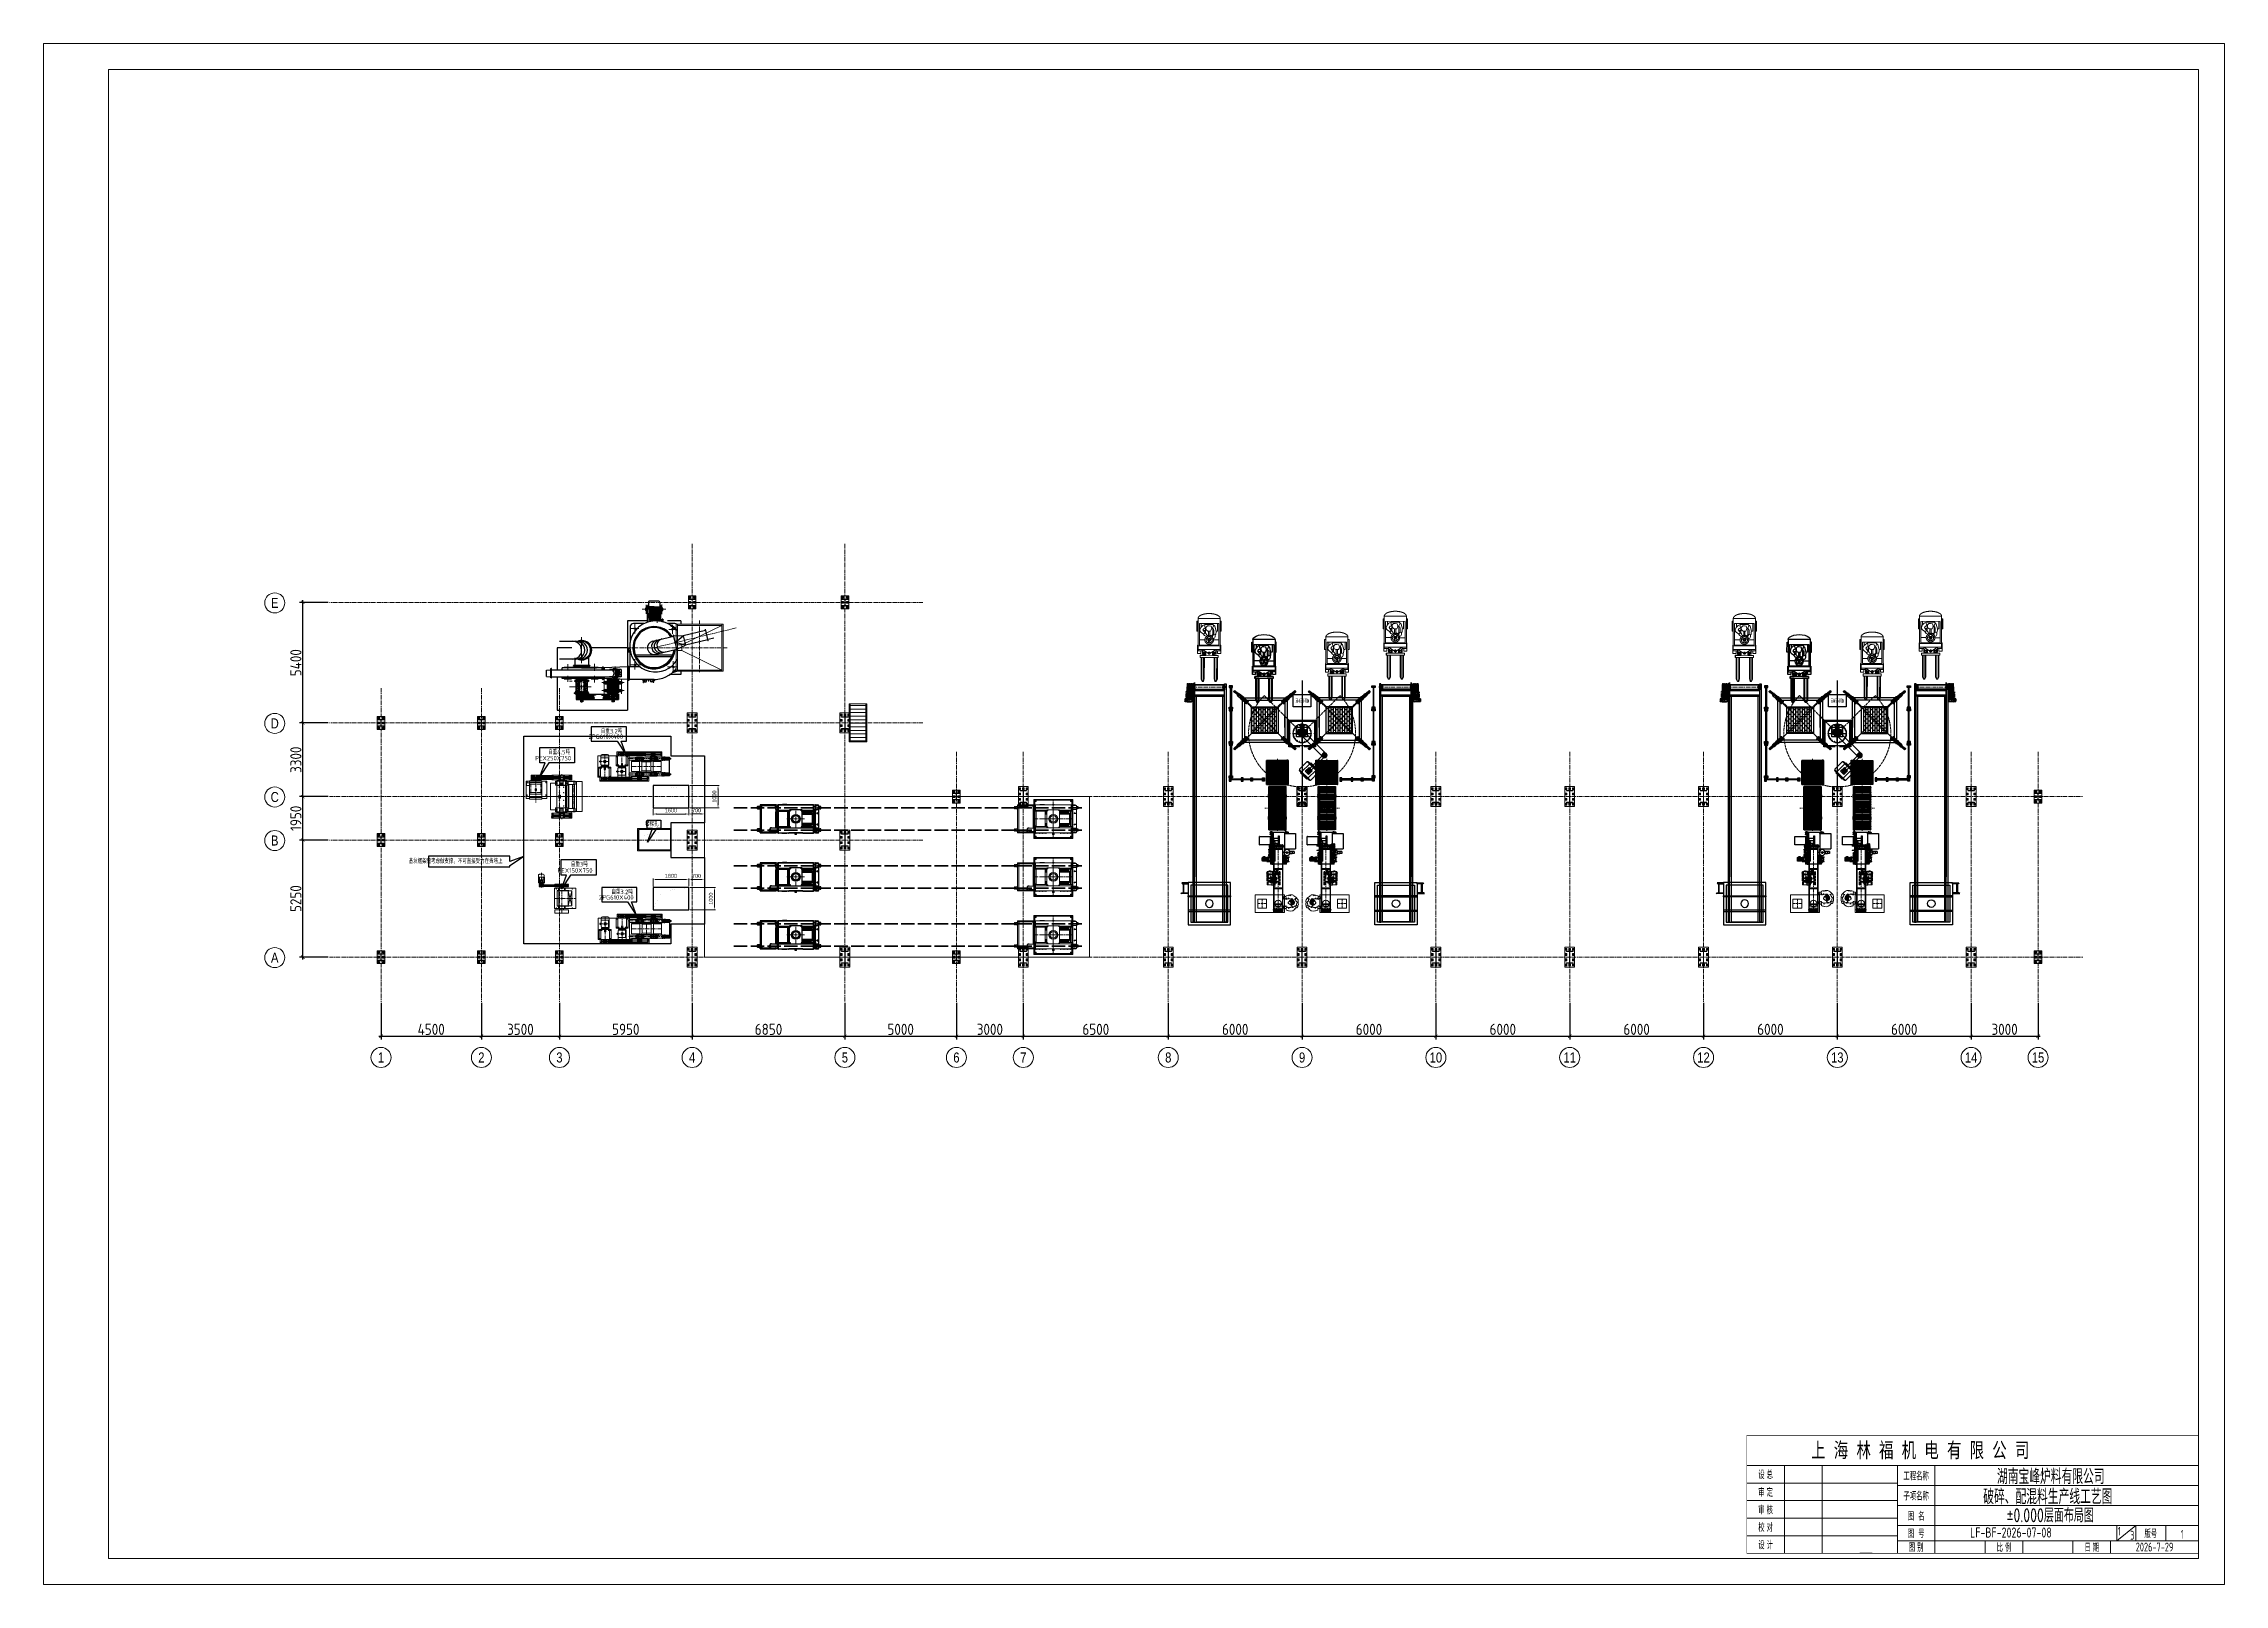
# Model space of a CAD drawing. Header units: millimetres. Extents: x 163705 to 1616509, y 81827 to 302547.
# Drawn here: x 540875 to 638660, y 114945 to 184010 of the extents above; entities that cross this region are included whole.
import ezdxf
from ezdxf.enums import TextEntityAlignment as Align

# ---------------------------------------------------------------- set-up
doc = ezdxf.new("R2010")
doc.units = ezdxf.units.MM
doc.header["$LTSCALE"] = 10
doc.linetypes.add('ACAD_ISO02W100', pattern=[15, 12, -3])
doc.linetypes.add('CENTER2', pattern=[28.575, 19.05, -3.175, 3.175, -3.175])
for name, color, linetype, lineweight in [('1-中心线', 1, 'CENTER2', 0), ('1-剖面线', 8, 'Continuous', 0), ('1-图框层', 7, 'Continuous', 0), ('1-填充', 8, 'Continuous', 18), ('1-护栏', 4, 'Continuous', 18), ('1-文本', 4, 'Continuous', 0), ('1-标注', 3, 'Continuous', 0), ('1-虚线', 8, 'ACAD_ISO02W100', 0), ('1-设备轮廓', 2, 'Continuous', 18), ('1-钢构', 6, 'Continuous', 0)]:
    doc.layers.add(name, color=color, linetype=linetype, lineweight=lineweight)
doc.layers.add('1-隐线', color=8, linetype='Continuous')
doc.styles.add('ARIAL', font='arial.ttf', dxfattribs={"width": 0.7})
doc.styles.add('CGY_HZ', font='tssdeng.shx', dxfattribs={"width": 0.75, "bigfont": 'tssdchn.shx'})
doc.styles.add('GY', font='arial.ttf', dxfattribs={"width": 0.6})
doc.styles.add('gy2', font='tssdeng.shx', dxfattribs={"width": 0.7, "bigfont": 'tssdchn.shx'})
doc.styles.add('HZ', font='gbenor.shx', dxfattribs={"bigfont": 'gbcbig.shx'})
doc.styles.add('MtXpl_', font='SimSun.ttf')
doc.styles.get("Standard").update_dxf_attribs({"font": 'arial.ttf'})
doc.styles.add('STYLE1', font='SimSun.ttf', dxfattribs={"width": 0.75})
doc.styles.add('基础标注', font='arial.ttf', dxfattribs={"width": 0.7})
doc.styles.add('标准', font='simhei.ttf', dxfattribs={"width": 0.667})
doc.dimstyles.new('100$0', dxfattribs={"dimscale": 100, "dimtxt": 5, "dimasz": 1.5, "dimexe": 1.5, "dimexo": 0.5, "dimtad": 1, "dimdec": 0, "dimdsep": 46, "dimtxsty": 'HZ', "dimblk": 'ARCHTICK', "dimcen": 2.5, "dimdle": 1, "dimclrd": 256, "dimclre": 256, "dimadec": 0, "dimazin": 0, "dimtfac": 1, "dimtdec": 0, "dimtmove": 0, "dimatfit": 3, "dimfxl": 0, "dimarcsym": 0})
doc.dimstyles.new('AM_GB50$0', dxfattribs={"dimscale": 50, "dimtxt": 3.5, "dimasz": 3.5, "dimexe": 1, "dimexo": 1, "dimgap": 1.5, "dimtad": 1, "dimdsep": 46, "dimtxsty": 'Standard', "dimcen": 0, "dimclrd": 256, "dimclre": 256, "dimclrt": 2, "dimadec": 0, "dimazin": 2, "dimtp": 0.1, "dimtm": 0.1, "dimtfac": 0.71, "dimtdec": 3, "dimtmove": 0, "dimatfit": 3, "dimfxl": 0, "dimlwd": -1, "dimlwe": -1, "dimarcsym": 0})
pattern_1 = [(45, (-4108.484, 792.419), (-8.980256, 8.980256), [])]
pattern_2 = [(0, (-87769.33, -133691.2), (0, 101.6), []), (90, (-87769.33, -133691.2), (-101.6, 101.6), [101.6, -101.6])]
pattern_3 = [(45, (-2643375.888, 603695.4324), (-4.999999992, 4.999999992), [])]
pattern_4 = [(0, (-2643375.888, 603695.4324), (6.35, 1.5875), [25.4, -12.7]), (90, (-2643375.888, 603695.4324), (-1.5875, -6.35), [25.4, -12.7])]

# ---------------------------------------------------------------- blocks, each defined once
blk = doc.blocks.new('标题栏')
at = {"layer": '1-图框层', "ltscale": 0.8}
for p, q in [((-11953, 2690), (0, 2690)), ((-11953, 1893), (0, 1893)), ((-3243, 498), (-2490, 1096)), ((-3243, 498), (-3243, 1096))]:
    blk.add_line(p, q, dxfattribs=at)
at = {"layer": '1-图框层'}
blk.add_line((-12950, 0), (-13448, 0), dxfattribs=at)
at = {"layer": '1-图框层', "ltscale": 0.8, "const_width": 20}
blk.add_lwpolyline([(0, 4682), (-17930, 4682), (-17930, 0), (0, 0)], close=True, dxfattribs=at)
at = {"layer": '1-图框层', "ltscale": 0.8}
for points in [[(0, 3486), (-17930, 3486)], [(-16436, 0), (-16436, 3486)], [(-14942, 3486), (-14942, 0)], [(-11953, 0), (-11953, 3486)], [(-10459, 0), (-10459, 3486)], [(-17930, 2789), (-11953, 2789)], [(-17930, 2092), (-11953, 2092)], [(-17930, 1395), (-11953, 1395)], [(-11953, 1096), (0, 1096)], [(-2490, 498), (-2490, 1096)], [(-1295, 1096), (-1295, 498)], [(-17930, 697), (-11953, 697)], [(-11953, 498), (0, 498)], [(-8467, 498), (-8467, 0)], [(-6973, 498), (-6973, 0)], [(-4981, 498), (-4981, 0)], [(-3486, 498), (-3486, 0)]]:
    blk.add_lwpolyline(points, dxfattribs=at)
at = {"layer": '1-文本', "style": '基础标注', "width": 0.7}
blk.add_text('上  海  林  福  机  电  有  限  公  司', height=600, dxfattribs=at).set_placement((-15376, 3796))
at = {"layer": '1-文本', "ltscale": 0.8}
for s, height, style, width, p in [('设 总', 300, 'GY', 0.6, (-17183, 3138)), ('审 定', 300, 'GY', 0.6, (-17183, 2440)), ('工程名称', 300, 'GY', 0.6, (-11206, 3088)), ('审 核', 300, 'GY', 0.6, (-17183, 1743)), ('子项名称', 300, 'GY', 0.6, (-11206, 2291)), ('校 对', 300, 'GY', 0.6, (-17183, 1046)), ('图  名', 300, 'GY', 0.6, (-11206, 1494)), ('图  号', 300, 'GY', 0.6, (-11206, 797)), ('3', 351, 'gy2', 0.7, (-2625, 716)), ('版号', 300, 'GY', 0.6, (-1893, 797)), ('1', 351, 'gy2', 0.7, (-647, 750)), ('设 计', 300, 'GY', 0.6, (-17183, 349)), ('图 别', 300, 'GY', 0.6, (-11206, 249)), ('比 例', 300, 'GY', 0.6, (-7720, 249)), ('日 期', 300, 'GY', 0.6, (-4234, 249)), ('2026-7-29', 351, 'gy2', 0.7, (-1743, 249))]:
    blk.add_text(s, height=height, dxfattribs=dict(at, style=style, width=width)).set_placement(p, align=Align.MIDDLE)
at = {"layer": '1-文本', "ltscale": 0.8, "style": 'CGY_HZ', "width": 0.75}
for s, height, p in [('         破碎、配混料生产线工艺图', 599.5, (-11000, 1946, 13)), ('           湖南宝峰炉料有限公司', 599.5, (-11000, 2743, 13)), ('LF-BF-2026-07-08', 400, (-9064, 624, 13))]:
    blk.add_text(s, height=height, dxfattribs=at).set_placement(p)
blk = doc.blocks.new('G$CCDFBE48F')
for p, q in [((20, 425), (20, 440)), ((20, 440), (170, 440)), ((152, 425), (20, 425)), ((20, 140), (20, 155)), ((20, 155), (152, 155)), ((170, 140), (20, 140)), ((24, 515), (106, 515)), ((24, 290), (106, 290)), ((24, 65), (106, 65)), ((65, 474), (65, 556)), ((65, 250), (65, 330)), ((65, 24), (65, 106)), ((165, 168), (165, 412)), ((170, 443), (170, 137)), ((320, 440), (170, 440)), ((170, 140), (320, 140)), ((175, 168), (175, 412)), ((188, 425), (320, 425)), ((320, 155), (188, 155)), ((235, 515), (316, 515)), ((235, 290), (316, 290)), ((235, 65), (316, 65)), ((275, 474), (275, 556)), ((275, 250), (275, 330)), ((275, 24), (275, 106)), ((320, 425), (320, 440)), ((320, 140), (320, 155))]:
    blk.add_line(p, q)
for points in [[(0, 0), (0, 580), (340, 580), (340, 0)], [(28, 478), (28, 552), (102, 552), (102, 478)], [(28, 252), (28, 328), (102, 328), (102, 252)], [(28, 28), (28, 102), (102, 102), (102, 28)], [(238, 478), (238, 552), (313, 552), (313, 478)], [(238, 252), (238, 328), (313, 328), (313, 252)], [(238, 28), (238, 102), (313, 102), (313, 28)]]:
    blk.add_lwpolyline(points, close=True)
for centre in [(65, 515), (65, 290), (65, 65), (275, 515), (275, 290), (275, 65)]:
    blk.add_circle(centre, 18)
for centre, start, end in [((152, 412), 0, 90), ((152, 168), 270, 0), ((188, 412), 90, 180), ((188, 168), 180, 270)]:
    blk.add_arc(centre, 13, start, end)
blk.add_text('HC_SUPERPART', height=0.001).set_placement((170, 140))
blk = doc.blocks.new('G$CFEC4C302')
for p, q in [((14, 800), (95, 800)), ((14, 570), (95, 570)), ((14, 330), (95, 330)), ((14, 100), (95, 100)), ((55, 760), (55, 840)), ((55, 530), (55, 610)), ((55, 290), (55, 370)), ((55, 60), (55, 140)), ((70, 707), (70, 725)), ((70, 725), (220, 725)), ((202, 707), (70, 707)), ((70, 175), (70, 193)), ((70, 193), (202, 193)), ((220, 175), (70, 175)), ((179, 800), (260, 800)), ((179, 100), (260, 100)), ((215, 206), (215, 694)), ((220, 760), (220, 840)), ((220, 728), (220, 172)), ((370, 725), (220, 725)), ((220, 175), (370, 175)), ((220, 60), (220, 140)), ((226, 206), (226, 694)), ((239, 707), (370, 707)), ((370, 193), (239, 193)), ((344, 800), (425, 800)), ((344, 570), (425, 570)), ((344, 330), (425, 330)), ((344, 100), (425, 100)), ((370, 707), (370, 725)), ((370, 175), (370, 193)), ((385, 760), (385, 840)), ((385, 530), (385, 610)), ((385, 290), (385, 370)), ((385, 60), (385, 140))]:
    blk.add_line(p, q)
for points in [[(0, 0), (0, 900), (440, 900), (440, 0)], [(17, 762), (17, 838), (92, 838), (92, 762)], [(17, 532), (17, 608), (92, 608), (92, 532)], [(17, 292), (17, 368), (92, 368), (92, 292)], [(17, 62), (17, 138), (92, 138), (92, 62)], [(182, 762), (182, 838), (257, 838), (257, 762)], [(182, 62), (182, 138), (257, 138), (257, 62)], [(347, 762), (347, 838), (422, 838), (422, 762)], [(347, 532), (347, 608), (422, 608), (422, 532)], [(347, 292), (347, 368), (422, 368), (422, 292)], [(347, 62), (347, 138), (422, 138), (422, 62)]]:
    blk.add_lwpolyline(points, close=True)
for centre in [(55, 800), (55, 570), (55, 330), (55, 100), (220, 800), (220, 100), (385, 800), (385, 570), (385, 330), (385, 100)]:
    blk.add_circle(centre, 18)
for centre, start, end in [((202, 694), 0, 90), ((202, 206), 270, 0), ((239, 694), 90, 180), ((239, 206), 180, 270)]:
    blk.add_arc(centre, 13, start, end)
blk.add_text('HC_SUPERPART', height=0.001).set_placement((220, 175))
blk = doc.blocks.new('A$C707D50AB')
for p, q in [((-618, 200), (-639, 175)), ((-387, 89), (-345, 45)), ((-386, 70), (-365, 48)), ((-379, 99), (-210, -79)), ((-367, 105), (-199, -72)), ((-355, 110), (-190, -64)), ((-342, 114), (-181, -55)), ((-337, 37), (-329, 28)), ((-328, 118), (-174, -44)), ((-316, 14), (-222, -84)), ((-313, 121), (-169, -32)), ((-298, 122), (-165, -17)), ((-280, 122), (-168, 4)), ((-249, 107), (-167, 21)), ((-222, 97), (-171, 43)), ((-622, -195), (-641, -169)), ((-481, -351), (-396, -375)), ((-350, -95), (-333, -113)), ((-342, -85), (-312, -117)), ((-334, -75), (-294, -118)), ((-330, -62), (-278, -116)), ((-325, -48), (-265, -112)), ((-322, -34), (-253, -107)), ((-320, -18), (-242, -100)), ((-315, -4), (-232, -93))]:
    blk.add_line(p, q)
for centre, radius, start, end in [((-639, 222), 18, 139.68694, 236.21862), ((-667, 254), 24.8, 302.18029, 355.31045), ((-634, 198), 17.7, 149.2936, 255.83846), ((-532, 131), 138, 130.26388, 147.49519), ((-609, 219), 43.1, 110.19632, 155.43605), ((-598, 224), 51.3, 54.33862, 146.27973), ((-622, 170), 17.4, 149.25081, 284.72768), ((-618, 156), 2, 284.72768, 345.92824), ((-583, 147), 33.4, 16.02602, 165.92824), ((-567, 268), 2, 234.33862, 255.0626), ((-547, 342), 79.3, 255.0626, 270.27569), ((-549, 160), 15.4, 237.23825, 316.00265), ((-422, 257), 124, 157.22391, 238.8738), ((-579, 181), 52, 323.63146, 10.12623), ((-535, 304), 2, 104.91482, 157.22391), ((-158, -1110), 1466, 96.05782, 104.91482), ((-383, -90), 262, 84.10908, 113.17195), ((-410, 194), 38.1, 148.18257, 223.71946), ((-414, -12), 32.9, 140.14935, 248.31689), ((-485, 66), 74, 308.35046, 330.97035), ((-378, 261), 66, 42.84476, 140.74206), ((-359, 184), 69.7, 155.67508, 190.78087), ((-275, -2), 148, 139.97842, 168.11421), ((-351, 82), 37, 159.38273, 268.82507), ((-271, -108), 233, 104.96534, 119.3874), ((-323, 216), 56.4, 233.92104, 333.04488), ((-348, 34), 11, 348.87432, 102.01258), ((-335, 32), 2, 168.87432, 261.05616), ((-339, 5), 25.7, 329.45982, 81.05616), ((-290, -46), 169, 84.11021, 104.12605), ((-296, 189), 159, 50.15769, 96.05782), ((-446, -46), 280, 29.54445, 53.61839), ((-107, 388), 315, 237.89302, 247.40637), ((-232, 42), 55.6, 50.82573, 85.81023), ((-259, 18), 92, 349.82385, 47.27335), ((-530, -226), 634, 39.15441, 57.5364), ((-90, 8), 79.2, 185.03974, 197.3906), ((-73, 84), 104, 77.24595, 145.02328), ((35, 148), 153, 167.71143, 242.86588), ((73, -85), 147, 136.9624, 202.13657), ((-141, 68), 148, 1.56421, 45.72118), ((-294, 61), 300, 348.31675, 2.18549), ((-644, -215), 18, 120.76218, 217.29386), ((-674, -247), 24.8, 1.67035, 54.80051), ((-637, -192), 17.7, 101.14234, 207.6872), ((-532, -130), 138, 209.4856, 226.71692), ((-613, -214), 43.1, 201.54475, 246.78448), ((-603, -220), 51.3, 210.70107, 302.64218), ((-624, -165), 17.4, 67.92793, 207.72999), ((-619, -151), 2, 11.05256, 72.25312), ((-618, -151), 2, 21.54738, 67.92793), ((-580, -136), 39.2, 201.54738, 290.60972), ((-558, -341), 79.3, 86.70511, 101.9182), ((-574, -265), 2, 101.9182, 122.64218), ((-552, -181), 35.8, 102.74034, 119.00048), ((-551, -159), 15.4, 40.97815, 119.74255), ((-695, -528), 301, 57.26883, 62.30036), ((-582, -178), 52, 346.85457, 33.34934), ((-395, -296), 140, 164.57299, 200.5972), ((-509, -186), 22.8, 189.45089, 244.84987), ((-394, -267), 136, 145.91191, 177.03795), ((-524, -345), 2, 200.5972, 246.05599), ((-445, -168), 195, 246.05599, 270.3784), ((-505, -192), 2, 65.89415, 146.06655), ((-505, -192), 2, 52.56618, 145.91191), ((-419, -79), 141, 232.56618, 277.16771), ((-365, -256), 61.6, 150.76751, 191.41401), ((-422, -62), 19.8, 9.97986, 101.63835), ((-355, -232), 61.3, 170.74274, 216.86388), ((-335, -119), 264, 252.35613, 332.1474), ((-249, 51), 190, 215.57432, 234.96649), ((-378, -64), 155, 262.01054, 286.48671), ((-297, 24), 141, 244.40267, 277.30845), ((-722, 216), 485, 318.69841, 323.77221), ((-321, -141), 71.6, 255.78212, 329.25093), ((-280, -70), 51, 147.54834, 179.8755), ((-137, -53), 186, 165.98332, 176.85619), ((-245, -119), 106, 234.74351, 288.50779), ((-200, -82), 112, 205.62861, 327.60915), ((-305, -4), 115, 283.23697, 315.93109), ((-249, -4), 84.1, 287.99894, 352.51694), ((-138, -222), 43.9, 237.95682, 39.65386), ((-57, 255), 400, 257.08871, 277.58486), ((-86, -164), 79.9, 258.49191, 324.21445), ((-92, -164), 86, 325.37388, 9.7945), ((-200, -66), 210, 336.4135, 18.21704)]:
    blk.add_arc(centre, radius, start, end)
blk = doc.blocks.new('G$C789965D9')
at = {"layer": '1-剖面线', "xscale": -1, "rotation": 90.00000000000001}
blk.add_blockref('A$C707D50AB', (1908, 11), dxfattribs=at)
blk = doc.blocks.new('SW_CENTERMARKSYMBOL_4')
for p, q in [((-5, 0), (-7.5, 0)), ((0, 0), (-2.5, 0)), ((0, 5), (0, 7.5)), ((0, 0), (0, 2.5)), ((0, 0), (0, -2.5)), ((0, 0), (2.5, 0)), ((5, 0), (7.5, 0)), ((0, -5), (0, -7.5))]:
    blk.add_line(p, q)
blk = doc.blocks.new('SW_CENTERMARKSYMBOL_3')
for p, q in [((-5, 0), (-10.5, 0)), ((0, 0), (-2.5, 0)), ((0, 5), (0, 10.5)), ((0, 0), (0, 2.5)), ((0, 0), (0, -2.5)), ((0, 0), (2.5, 0)), ((5, 0), (10.5, 0)), ((0, -5), (0, -10.5))]:
    blk.add_line(p, q)
blk = doc.blocks.new('SW_CENTERMARKSYMBOL_5')
at = {"ltscale": 5}
for p, q in [((-5, 0), (-6.5, 0)), ((0, 0), (-2.5, 0)), ((0, 5), (0, 6.5)), ((0, 0), (0, 2.5)), ((0, 0), (0, -2.5)), ((0, 0), (2.5, 0)), ((5, 0), (6.5, 0)), ((0, -5), (0, -6.5))]:
    blk.add_line(p, q, dxfattribs=at)
blk = doc.blocks.new('G$C5344DCDD')
h = blk.add_hatch()
h.set_pattern_fill('ANSI31', color=256, style=0, pattern_type=0)
h.set_pattern_definition([(315, (-4108.484, 792.419), (8.980256, 8.980256), [])])
h.paths.add_polyline_path([(-6870, 1405), (-6865, 1405), (-6865, 1928), (-6870, 1932)], flags=0)
h.paths.add_polyline_path([(-6865, 1985), (-6869, 1985), (-6869, 1945), (-6870, 1945), (-6870, 1932), (-6865, 1928)], flags=0)
h.paths.add_polyline_path([(-6865, 1405), (-6870, 1405), (-6870, 865), (-6869, 865), (-6869, 825), (-6865, 825)], flags=0)
h.paths.add_polyline_path([(-7052, 1405), (-7057, 1405), (-7057, 825), (-7053, 825), (-7053, 865), (-7052, 865)], flags=0)
h.paths.add_polyline_path([(-7052, 1945), (-7053, 1945), (-7053, 1985), (-7057, 1985), (-7057, 1405), (-7052, 1405)], flags=0)
for points in [[(-7050, 2015), (-7053, 2018), (-7053, 2012)], [(-6869, 2012), (-6869, 2018), (-6872, 2015)], [(-6555, 2190), (-6603, 2198), (-6555, 2206)], [(-7057, 1375), (-7064, 1375), (-7064, 1955), (-7057, 1955)], [(-7057, 1245), (-7064, 1245), (-7064, 725), (-7057, 725)], [(-7053, 718), (-7053, 712), (-7050, 715)], [(-6872, 715), (-6869, 712), (-6869, 718)]]:
    blk.add_hatch(color=256).paths.add_polyline_path(points, flags=0)
h = blk.add_hatch()
h.set_pattern_fill('ANSI31', color=256, style=0, pattern_type=0)
h.set_pattern_definition(pattern_1)
h.paths.add_polyline_path([(-6869, 1995), (-6869, 2012), (-6872, 2015), (-6933, 2015), (-6933, 1995)], flags=0)
h.paths.add_polyline_path([(-6988, 1995), (-6988, 2015), (-7050, 2015), (-7053, 2012), (-7053, 1995)], flags=0)
h = blk.add_hatch(color=256)
h.paths.add_polyline_path([(-6928, 2015), (-6923, 2015), (-6928, 2020)], flags=0)
h.paths.add_polyline_path([(-6993, 2015), (-6993, 2020), (-6998, 2015)], flags=0)
h.paths.add_polyline_path([(-6988, 1990), (-6988, 1995), (-6993, 1995)], flags=0)
h.paths.add_polyline_path([(-6928, 1995), (-6933, 1995), (-6933, 1990)], flags=0)
h = blk.add_hatch()
h.set_pattern_fill('ANSI31', color=256, style=0, pattern_type=0)
h.set_pattern_definition(pattern_1)
h.paths.add_polyline_path([(-6872, 715), (-6869, 718), (-6869, 735), (-6933, 735), (-6933, 715)], flags=0)
h.paths.add_polyline_path([(-7053, 735), (-7053, 718), (-7050, 715), (-6988, 715), (-6988, 735)], flags=0)
h = blk.add_hatch(color=256)
h.paths.add_polyline_path([(-6933, 740), (-6933, 735), (-6928, 735)], flags=0)
h.paths.add_polyline_path([(-6923, 715), (-6928, 715), (-6928, 710)], flags=0)
h.paths.add_polyline_path([(-6993, 710), (-6993, 715), (-6998, 715)], flags=0)
h.paths.add_polyline_path([(-6988, 735), (-6988, 740), (-6993, 735)], flags=0)
at = {"lineweight": 35}
for p, q in [((-6401, 2014), (-7160, 2014)), ((-6895, 2014), (-7140, 2014)), ((-6805, 2014), (-6805, 659)), ((-6596, 2014), (-6596, 659)), ((-6574, 2014), (1555, 2014))]:
    blk.add_line(p, q, dxfattribs=at)
for p, q in [((-7081, 2069), (-6841, 2069)), ((-7064, 715), (-7064, 2015)), ((-7064, 715), (-7064, 2015)), ((-7057, 2035), (-7057, 695)), ((-6986, 2035), (-7057, 2035)), ((-7057, 2015), (-7057, 2005)), ((-7057, 725), (-7057, 2005)), ((-7057, 725), (-7057, 2005)), ((-7053, 2035), (-7053, 1995)), ((-7050, 2015), (-7053, 2018)), ((-7050, 2015), (-7053, 2012)), ((-7053, 1995), (-6988, 1995)), ((-7052, 1995), (-7052, 735)), ((-6872, 2015), (-7050, 2015)), ((-7048, 2079), (-7048, 2069)), ((-6873, 2075), (-7048, 2075)), ((-6847, 2079), (-7047, 2079)), ((-7041, 2082), (-7041, 2066)), ((-7034, 2079), (-7034, 2069)), ((-6993, 2020), (-6998, 2015)), ((-6993, 2024), (-6993, 2015)), ((-6928, 2024), (-6993, 2024)), ((-6993, 1995), (-6988, 1990)), ((-6930, 2024), (-6991, 2024)), ((-6988, 2015), (-6988, 1990)), ((-6988, 1990), (-6986, 1988)), ((-6933, 1990), (-6988, 1990)), ((-6986, 2089), (-6986, 2024)), ((-6936, 2089), (-6986, 2089)), ((-6986, 1988), (-6935, 1988)), ((-6981, 2130), (-6981, 2089)), ((-6981, 2130), (-6981, 2089)), ((-6961, 2141), (-6961, 2070)), ((-6961, 2141), (-6961, 2013)), ((-6961, 2062), (-6961, 2056)), ((-6941, 2130), (-6941, 2089)), ((-6941, 2130), (-6941, 2089)), ((-6936, 2089), (-6936, 2024)), ((-6936, 2079), (-6936, 2069)), ((-6865, 2035), (-6936, 2035)), ((-6933, 1990), (-6935, 1988)), ((-6933, 2015), (-6933, 1990)), ((-6928, 1995), (-6933, 1990)), ((-6933, 1995), (-6869, 1995)), ((-6928, 2024), (-6928, 2015)), ((-6928, 2020), (-6923, 2015)), ((-6888, 2079), (-6888, 2069)), ((-6881, 2082), (-6881, 2066)), ((-6874, 2079), (-6874, 2069)), ((-6872, 2015), (-6869, 2018)), ((-6872, 2015), (-6869, 2012)), ((-6870, 1995), (-6870, 735)), ((-6869, 2035), (-6869, 1995)), ((-6865, 2035), (-6865, 695)), ((-6841, 2104), (-6850, 2104)), ((-6841, 2102), (-6840, 2101)), ((-6841, 2069), (-6841, 2075)), ((-6828, 2224), (-6828, 2262)), ((-6760, 2264), (-6826, 2264)), ((-6826, 2222), (-6826, 2264)), ((-6826, 2222), (-6760, 2222)), ((-6823, 2243), (-6759, 2243)), ((-6769, 2248), (-6819, 2248)), ((-6819, 2238), (-6769, 2238)), ((-6810, 2292), (-6799, 2292)), ((-6810, 2233), (-6810, 2253)), ((-6772, 2249), (-6810, 2249)), ((-6772, 2237), (-6810, 2237)), ((-6810, 2195), (-6799, 2195)), ((-6774, 2264), (-6808, 2264)), ((-6774, 2222), (-6808, 2222)), ((-6784, 2229), (-6784, 2197)), ((-6772, 2266), (-6772, 2283)), ((-6772, 2233), (-6772, 2253)), ((-6772, 2221), (-6772, 2203)), ((-6757, 2266), (-6760, 2265)), ((-6760, 2221), (-6760, 2265)), ((-6760, 2222), (-6760, 2264)), ((-6760, 2221), (-6757, 2221)), ((-6751, 2266), (-6757, 2266)), ((-6757, 2221), (-6757, 2266)), ((-6757, 2221), (-6751, 2221)), ((-6751, 2320), (-6751, 2369)), ((-6751, 2320), (-6747, 2320)), ((-6751, 2197), (-6751, 2290)), ((-6751, 2117), (-6751, 2167)), ((-6747, 2167), (-6751, 2167)), ((-6751, 2117), (-6747, 2117)), ((-6747, 2291), (-6750, 2291)), ((-6750, 2291), (-6750, 2195)), ((-6750, 2195), (-6747, 2195)), ((-6748, 2315), (-6748, 2315)), ((-6748, 2315), (-6748, 2315)), ((-6748, 2171), (-6748, 2171)), ((-6748, 2171), (-6748, 2171)), ((-6747, 2369), (-6747, 2320)), ((-6747, 2320), (-6745, 2320)), ((-6747, 2320), (-6747, 2318)), ((-6744, 2315), (-6747, 2315)), ((-6747, 2195), (-6747, 2291)), ((-6747, 2171), (-6747, 2171)), ((-6744, 2171), (-6747, 2171)), ((-6747, 2169), (-6747, 2167)), ((-6747, 2167), (-6747, 2117)), ((-6745, 2167), (-6747, 2167)), ((-6745, 2313), (-6745, 2311)), ((-6745, 2312), (-6745, 2311)), ((-6745, 2311), (-6745, 2311)), ((-6745, 2311), (-6745, 2311)), ((-6745, 2309), (-6745, 2310)), ((-6745, 2308), (-6745, 2309)), ((-6745, 2308), (-6745, 2308)), ((-6745, 2306), (-6745, 2308)), ((-6745, 2180), (-6745, 2306)), ((-6745, 2179), (-6745, 2180)), ((-6745, 2178), (-6745, 2179)), ((-6745, 2177), (-6745, 2178)), ((-6745, 2177), (-6745, 2177)), ((-6745, 2176), (-6745, 2174)), ((-6745, 2175), (-6745, 2176)), ((-6745, 2175), (-6745, 2174)), ((-6744, 2170), (-6744, 2170)), ((-6742, 2113), (-6720, 2113)), ((-6742, 2108), (-6742, 2113)), ((-6705, 2108), (-6742, 2108)), ((-6733, 2326), (-6733, 2322)), ((-6733, 2326), (-6723, 2326)), ((-6724, 2322), (-6733, 2322)), ((-6733, 2322), (-6733, 2318)), ((-6733, 2318), (-6733, 2168)), ((-6733, 2318), (-6726, 2318)), ((-6733, 2168), (-6726, 2168)), ((-6733, 2168), (-6733, 2165)), ((-6733, 2165), (-6733, 2160)), ((-6733, 2165), (-6724, 2165)), ((-6723, 2160), (-6733, 2160)), ((-6726, 2318), (-6726, 2321)), ((-6726, 2315), (-6726, 2318)), ((-6726, 2176), (-6726, 2311)), ((-6726, 2168), (-6726, 2172)), ((-6726, 2165), (-6726, 2168)), ((-6716, 2121), (-6725, 2121)), ((-6723, 2345), (-6723, 2349)), ((-6723, 2317), (-6723, 2345)), ((-6723, 2324), (-6723, 2324)), ((-6723, 2313), (-6723, 2173)), ((-6723, 2142), (-6723, 2169)), ((-6723, 2162), (-6723, 2163)), ((-6723, 2137), (-6723, 2142)), ((-6715, 2346), (-6715, 2320)), ((-6715, 2320), (-6715, 2167)), ((-6715, 2320), (-6649, 2320)), ((-6715, 2167), (-6649, 2167)), ((-6715, 2167), (-6715, 2140)), ((-6711, 2117), (-6711, 2113)), ((-6709, 2115), (-6709, 2110)), ((-6707, 2141), (-6649, 2141)), ((-6707, 2133), (-6707, 2141)), ((-6649, 2133), (-6707, 2133)), ((-6704, 2108), (-6705, 2108)), ((-6700, 2108), (-6704, 2108)), ((-6700, 2128), (-6649, 2128)), ((-6700, 2119), (-6700, 2128)), ((-6700, 2119), (-6700, 2108)), ((-6634, 2119), (-6700, 2119)), ((-6700, 2108), (-6700, 2108)), ((-6635, 2108), (-6700, 2108)), ((-6700, 2108), (-6635, 2108)), ((-6692, 2314), (-6697, 2314)), ((-6692, 2314), (-6697, 2314)), ((-6692, 2205), (-6697, 2205)), ((-6692, 2205), (-6697, 2205)), ((-6692, 2191), (-6697, 2191)), ((-6692, 2191), (-6697, 2191)), ((-6679, 2306), (-6679, 2310)), ((-6679, 2176), (-6679, 2181)), ((-6675, 2309), (-6675, 2314)), ((-6675, 2172), (-6675, 2178)), ((-6651, 2319), (-6670, 2319)), ((-6670, 2319), (-6670, 2305)), ((-6670, 2299), (-6670, 2305)), ((-6670, 2305), (-6651, 2305)), ((-6649, 2299), (-6670, 2299)), ((-6670, 2187), (-6649, 2187)), ((-6670, 2182), (-6670, 2187)), ((-6670, 2182), (-6670, 2168)), ((-6651, 2182), (-6670, 2182)), ((-6670, 2168), (-6651, 2168)), ((-6666, 2369), (-6661, 2369)), ((-6657, 2374), (-6657, 2378)), ((-6657, 2378), (-6620, 2378)), ((-6635, 2374), (-6657, 2374)), ((-6651, 2319), (-6651, 2319)), ((-6651, 2305), (-6651, 2309)), ((-6651, 2177), (-6651, 2182)), ((-6651, 2168), (-6651, 2168)), ((-6649, 2320), (-6649, 2346)), ((-6649, 2319), (-6649, 2320)), ((-6649, 2188), (-6649, 2299)), ((-6649, 2167), (-6649, 2167)), ((-6649, 2141), (-6649, 2167)), ((-6649, 2133), (-6649, 2141)), ((-6649, 2128), (-6649, 2133)), ((-6649, 2120), (-6649, 2128)), ((-6648, 2119), (-6633, 2119)), ((-6646, 2163), (-6647, 2164)), ((-6646, 2323), (-6646, 2364)), ((-6646, 2281), (-6646, 2305)), ((-6646, 2279), (-6646, 2281)), ((-6646, 2205), (-6646, 2207)), ((-6646, 2182), (-6646, 2205)), ((-6646, 2123), (-6646, 2163)), ((-6643, 2367), (-6643, 2325)), ((-6643, 2306), (-6643, 2282)), ((-6643, 2204), (-6643, 2180)), ((-6643, 2161), (-6643, 2120)), ((-6630, 2366), (-6640, 2366)), ((-6635, 2108), (-6635, 2108)), ((-6635, 2108), (-6635, 2108)), ((-6633, 2108), (-6635, 2108)), ((-6634, 2109), (-6634, 2119)), ((-6633, 2119), (-6633, 2367)), ((-6633, 2123), (-6633, 2363)), ((-6633, 2114), (-6633, 2122)), ((-6633, 2119), (-6627, 2119)), ((-6633, 2119), (-6633, 2115)), ((-6633, 2110), (-6633, 2114)), ((-6633, 2109), (-6633, 2109)), ((-6580, 2108), (-6633, 2108)), ((-6632, 2113), (-6632, 2110)), ((-6632, 2110), (-6607, 2110)), ((-6632, 2109), (-6632, 2110)), ((-6600, 2109), (-6632, 2109)), ((-6626, 2370), (-6631, 2369)), ((-6627, 2119), (-6627, 2367)), ((-6625, 2373), (-6625, 2370)), ((-6624, 2376), (-6624, 2371)), ((-6624, 2364), (-6624, 2122)), ((-6617, 2316), (-6624, 2316)), ((-6624, 2316), (-6624, 2316)), ((-6624, 2303), (-6617, 2303)), ((-6617, 2183), (-6624, 2183)), ((-6624, 2170), (-6617, 2170)), ((-6624, 2170), (-6624, 2170)), ((-6624, 2132), (-6601, 2132)), ((-6624, 2124), (-6604, 2124)), ((-6622, 2346), (-6622, 2354)), ((-6622, 2354), (-6564, 2354)), ((-6564, 2346), (-6622, 2346)), ((-6621, 2352), (-6621, 2316)), ((-6621, 2303), (-6621, 2301)), ((-6621, 2299), (-6621, 2301)), ((-6621, 2301), (-6602, 2301)), ((-6602, 2299), (-6621, 2299)), ((-6621, 2299), (-6621, 2187)), ((-6621, 2186), (-6621, 2187)), ((-6621, 2187), (-6602, 2187)), ((-6602, 2186), (-6621, 2186)), ((-6621, 2186), (-6621, 2183)), ((-6621, 2170), (-6621, 2134)), ((-6621, 2134), (-6602, 2134)), ((-6618, 2378), (-6620, 2378)), ((-6618, 2378), (-6615, 2378)), ((-6617, 2310), (-6617, 2316)), ((-6617, 2303), (-6617, 2310)), ((-6617, 2170), (-6617, 2183)), ((-6616, 2315), (-6616, 2310)), ((-6616, 2314), (-6602, 2314)), ((-6602, 2312), (-6616, 2312)), ((-6616, 2310), (-6616, 2304)), ((-6616, 2182), (-6616, 2171)), ((-6616, 2175), (-6602, 2175)), ((-6602, 2172), (-6616, 2172)), ((-6615, 2378), (-6550, 2378)), ((-6615, 2378), (-6615, 2378)), ((-6615, 2378), (-6615, 2368)), ((-6550, 2378), (-6615, 2378)), ((-6615, 2368), (-6549, 2368)), ((-6615, 2368), (-6615, 2358)), ((-6564, 2358), (-6615, 2358)), ((-6614, 2121), (-6614, 2121)), ((-6614, 2121), (-6614, 2121)), ((-6607, 2113), (-6607, 2119)), ((-6604, 2113), (-6607, 2113)), ((-6604, 2124), (-6604, 2113)), ((-6604, 2113), (-6580, 2113)), ((-6602, 2314), (-6602, 2352)), ((-6602, 2312), (-6602, 2314)), ((-6602, 2311), (-6602, 2312)), ((-6602, 2301), (-6602, 2301)), ((-6602, 2299), (-6602, 2301)), ((-6602, 2187), (-6602, 2299)), ((-6602, 2186), (-6602, 2187)), ((-6602, 2185), (-6602, 2186)), ((-6602, 2175), (-6602, 2176)), ((-6602, 2172), (-6602, 2175)), ((-6602, 2134), (-6602, 2172)), ((-6601, 2344), (-6601, 2346)), ((-6601, 2340), (-6601, 2344)), ((-6601, 2344), (-6394, 2344)), ((-6394, 2340), (-6601, 2340)), ((-6601, 2337), (-6601, 2340)), ((-6601, 2331), (-6601, 2337)), ((-6601, 2337), (-6394, 2337)), ((-6601, 2331), (-6601, 2329)), ((-6601, 2331), (-6394, 2331)), ((-6601, 2328), (-6601, 2329)), ((-6601, 2329), (-6394, 2329)), ((-6394, 2328), (-6601, 2328)), ((-6601, 2325), (-6601, 2328)), ((-6601, 2319), (-6601, 2325)), ((-6601, 2325), (-6394, 2325)), ((-6601, 2319), (-6601, 2317)), ((-6601, 2319), (-6394, 2319)), ((-6601, 2314), (-6601, 2317)), ((-6601, 2317), (-6394, 2317)), ((-6394, 2314), (-6601, 2314)), ((-6601, 2311), (-6601, 2314)), ((-6601, 2306), (-6601, 2311)), ((-6601, 2311), (-6394, 2311)), ((-6601, 2306), (-6601, 2304)), ((-6601, 2306), (-6394, 2306)), ((-6601, 2298), (-6601, 2304)), ((-6601, 2304), (-6394, 2304)), ((-6601, 2299), (-6601, 2298)), ((-6394, 2298), (-6601, 2298)), ((-6601, 2295), (-6601, 2298)), ((-6601, 2291), (-6601, 2295)), ((-6601, 2295), (-6394, 2295)), ((-6601, 2291), (-6601, 2289)), ((-6601, 2291), (-6394, 2291)), ((-6601, 2281), (-6601, 2289)), ((-6601, 2289), (-6394, 2289)), ((-6394, 2281), (-6601, 2281)), ((-6601, 2278), (-6601, 2281)), ((-6601, 2275), (-6601, 2278)), ((-6601, 2278), (-6394, 2278)), ((-6601, 2275), (-6601, 2273)), ((-6601, 2275), (-6394, 2275)), ((-6601, 2263), (-6601, 2273)), ((-6601, 2273), (-6394, 2273)), ((-6394, 2263), (-6601, 2263)), ((-6601, 2260), (-6601, 2263)), ((-6601, 2259), (-6601, 2260)), ((-6601, 2260), (-6394, 2260)), ((-6601, 2259), (-6601, 2257)), ((-6601, 2259), (-6394, 2259)), ((-6601, 2247), (-6601, 2257)), ((-6601, 2257), (-6601, 2247)), ((-6601, 2257), (-6394, 2257)), ((-6601, 2247), (-6601, 2245)), ((-6601, 2247), (-6394, 2247)), ((-6601, 2245), (-6394, 2245)), ((-6601, 2241), (-6601, 2245)), ((-6601, 2241), (-6601, 2240)), ((-6601, 2241), (-6394, 2241)), ((-6601, 2230), (-6601, 2240)), ((-6601, 2240), (-6394, 2240)), ((-6601, 2230), (-6601, 2228)), ((-6601, 2230), (-6394, 2230)), ((-6601, 2228), (-6601, 2227)), ((-6601, 2228), (-6394, 2228)), ((-6601, 2223), (-6601, 2227)), ((-6601, 2227), (-6394, 2227)), ((-6601, 2223), (-6394, 2223)), ((-6601, 2213), (-6601, 2223)), ((-6601, 2213), (-6601, 2211)), ((-6601, 2213), (-6394, 2213)), ((-6601, 2211), (-6601, 2209)), ((-6601, 2211), (-6394, 2211)), ((-6601, 2205), (-6601, 2209)), ((-6601, 2209), (-6394, 2209)), ((-6601, 2205), (-6394, 2205)), ((-6601, 2197), (-6601, 2205)), ((-6601, 2197), (-6601, 2195)), ((-6601, 2197), (-6394, 2197)), ((-6601, 2195), (-6601, 2192)), ((-6601, 2195), (-6394, 2195)), ((-6601, 2188), (-6601, 2192)), ((-6601, 2192), (-6394, 2192)), ((-6601, 2188), (-6394, 2188)), ((-6601, 2182), (-6601, 2188)), ((-6601, 2188), (-6601, 2187)), ((-6601, 2182), (-6601, 2180)), ((-6601, 2182), (-6394, 2182)), ((-6601, 2180), (-6601, 2176)), ((-6601, 2180), (-6394, 2180)), ((-6601, 2172), (-6601, 2176)), ((-6601, 2176), (-6394, 2176)), ((-6601, 2169), (-6601, 2173)), ((-6601, 2172), (-6394, 2172)), ((-6601, 2169), (-6601, 2167)), ((-6601, 2169), (-6394, 2169)), ((-6601, 2167), (-6601, 2162)), ((-6601, 2167), (-6394, 2167)), ((-6601, 2158), (-6601, 2162)), ((-6601, 2162), (-6394, 2162)), ((-6601, 2158), (-6394, 2158)), ((-6601, 2158), (-6601, 2158)), ((-6601, 2158), (-6601, 2156)), ((-6601, 2158), (-6394, 2158)), ((-6601, 2156), (-6601, 2149)), ((-6601, 2156), (-6394, 2156)), ((-6601, 2146), (-6601, 2149)), ((-6601, 2149), (-6394, 2149)), ((-6601, 2146), (-6394, 2146)), ((-6601, 2146), (-6601, 2140)), ((-6601, 2137), (-6601, 2140)), ((-6601, 2140), (-6394, 2140)), ((-6601, 2137), (-6394, 2137)), ((-6601, 2137), (-6601, 2132)), ((-6601, 2130), (-6601, 2132)), ((-6601, 2132), (-6394, 2132)), ((-6601, 2130), (-6394, 2130)), ((-6601, 2130), (-6601, 2128)), ((-6601, 2125), (-6601, 2128)), ((-6601, 2128), (-6394, 2128)), ((-6601, 2125), (-6394, 2125)), ((-6601, 2124), (-6601, 2125)), ((-6601, 2124), (-6394, 2124)), ((-6580, 2113), (-6580, 2108)), ((-6576, 2117), (-6576, 2124)), ((-6571, 2117), (-6576, 2117)), ((-6571, 2124), (-6571, 2117)), ((-6564, 2358), (-6564, 2367)), ((-6564, 2354), (-6564, 2358)), ((-6564, 2346), (-6564, 2354)), ((-6548, 2367), (-6562, 2367)), ((-6550, 2378), (-6550, 2378)), ((-6550, 2378), (-6549, 2378)), ((-6547, 2378), (-6549, 2378)), ((-6549, 2368), (-6549, 2377)), ((-6548, 2372), (-6548, 2377)), ((-6548, 2364), (-6548, 2372)), ((-6547, 2378), (-6495, 2378)), ((-6547, 2377), (-6547, 2377)), ((-6547, 2371), (-6547, 2367)), ((-6541, 2367), (-6547, 2367)), ((-6522, 2377), (-6546, 2377)), ((-6546, 2377), (-6546, 2377)), ((-6546, 2377), (-6515, 2377)), ((-6546, 2377), (-6546, 2373)), ((-6519, 2363), (-6538, 2363)), ((-6532, 2357), (-6538, 2357)), ((-6517, 2352), (-6535, 2352)), ((-6532, 2352), (-6532, 2357)), ((-6531, 2357), (-6531, 2352)), ((-6531, 2352), (-6531, 2352)), ((-6528, 2366), (-6529, 2366)), ((-6522, 2374), (-6519, 2374)), ((-6522, 2367), (-6522, 2374)), ((-6519, 2374), (-6519, 2363)), ((-6495, 2374), (-6519, 2374)), ((-6516, 2352), (-6441, 2352)), ((-6516, 2352), (-6516, 2351)), ((-6516, 2348), (-6516, 2351)), ((-6516, 2351), (-6422, 2351)), ((-6516, 2348), (-6516, 2346)), ((-6516, 2348), (-6309, 2348)), ((-6516, 2346), (-6309, 2346)), ((-6495, 2374), (-6495, 2378)), ((-6490, 2369), (-6486, 2369)), ((-6490, 2352), (-6490, 2369)), ((-6486, 2369), (-6486, 2352)), ((-6441, 2352), (-6441, 2351)), ((-6435, 2428), (-6435, 2431)), ((-6435, 2423), (-6435, 2428)), ((-6435, 2428), (-6432, 2428)), ((-6435, 2416), (-6435, 2423)), ((-6435, 2410), (-6435, 2416)), ((-6435, 2416), (-6432, 2416)), ((-6435, 2404), (-6435, 2410)), ((-6430, 2410), (-6435, 2410)), ((-6435, 2365), (-6435, 2404)), ((-6430, 2365), (-6435, 2365)), ((-6432, 2434), (-6432, 2428)), ((-6432, 2434), (-6419, 2434)), ((-6432, 2428), (-6432, 2416)), ((-6432, 2428), (-6421, 2428)), ((-6432, 2416), (-6431, 2416)), ((-6432, 2416), (-6432, 2413)), ((-6432, 2413), (-6430, 2413)), ((-6432, 2362), (-6430, 2362)), ((-6431, 2414), (-6431, 2413)), ((-6430, 2414), (-6431, 2414)), ((-6423, 2416), (-6430, 2416)), ((-6419, 2414), (-6430, 2414)), ((-6430, 2413), (-6430, 2410)), ((-6430, 2413), (-6421, 2413)), ((-6430, 2410), (-6430, 2404)), ((-6414, 2410), (-6430, 2410)), ((-6430, 2404), (-6430, 2365)), ((-6430, 2404), (-6310, 2404)), ((-6430, 2362), (-6430, 2365)), ((-6430, 2365), (-6310, 2365)), ((-6310, 2362), (-6430, 2362)), ((-6428, 2417), (-6428, 2417)), ((-6428, 2417), (-6428, 2417)), ((-6426, 2417), (-6428, 2417)), ((-6426, 2417), (-6428, 2417)), ((-6426, 2417), (-6427, 2417)), ((-6425, 2417), (-6424, 2417)), ((-6423, 2417), (-6424, 2417)), ((-6424, 2417), (-6424, 2417)), ((-6424, 2417), (-6424, 2417)), ((-6423, 2417), (-6424, 2417)), ((-6423, 2417), (-6424, 2417)), ((-6420, 2416), (-6423, 2416)), ((-6423, 2356), (-6423, 2357)), ((-6423, 2357), (-6418, 2357)), ((-6422, 2356), (-6423, 2356)), ((-6422, 2356), (-6421, 2356)), ((-6422, 2356), (-6422, 2351)), ((-6422, 2351), (-6319, 2351)), ((-6421, 2428), (-6421, 2429)), ((-6421, 2417), (-6421, 2428)), ((-6417, 2428), (-6421, 2428)), ((-6418, 2356), (-6421, 2356)), ((-6420, 2433), (-6419, 2434)), ((-6419, 2434), (-6419, 2434)), ((-6419, 2413), (-6419, 2414)), ((-6418, 2357), (-6418, 2362)), ((-6322, 2357), (-6418, 2357)), ((-6418, 2357), (-6418, 2356)), ((-6322, 2356), (-6418, 2356)), ((-6417, 2417), (-6417, 2430)), ((-6417, 2417), (-6417, 2417)), ((-6416, 2435), (-6416, 2434)), ((-6416, 2435), (-6416, 2435)), ((-6415, 2413), (-6414, 2413)), ((-6414, 2435), (-6414, 2413)), ((-6414, 2435), (-6327, 2435)), ((-6414, 2435), (-6414, 2435)), ((-6414, 2413), (-6327, 2413)), ((-6414, 2413), (-6414, 2410)), ((-6394, 2362), (-6394, 2121)), ((-6394, 2121), (-6319, 2121)), ((-6388, 2296), (-6387, 2297)), ((-6388, 2294), (-6388, 2296)), ((-6387, 2295), (-6388, 2296)), ((-6388, 2120), (-6387, 2119)), ((-6388, 2119), (-6388, 2117)), ((-6388, 2117), (-6387, 2116)), ((-6388, 2116), (-6387, 2116)), ((-6387, 2297), (-6387, 2296)), ((-6387, 2296), (-6387, 2296)), ((-6387, 2119), (-6386, 2119)), ((-6386, 2301), (-6386, 2302)), ((-6385, 2302), (-6386, 2301)), ((-6386, 2119), (-6386, 2116)), ((-6386, 2116), (-6386, 2116)), ((-6386, 2116), (-6384, 2116)), ((-6385, 2115), (-6386, 2115)), ((-6385, 2302), (-6384, 2302)), ((-6384, 2302), (-6385, 2302)), ((-6384, 2299), (-6385, 2298)), ((-6385, 2298), (-6382, 2297)), ((-6384, 2115), (-6385, 2115)), ((-6381, 2298), (-6384, 2299)), ((-6384, 2298), (-6384, 2299)), ((-6384, 2298), (-6384, 2297)), ((-6381, 2297), (-6384, 2298)), ((-6384, 2293), (-6383, 2292)), ((-6383, 2291), (-6384, 2292)), ((-6382, 2297), (-6383, 2294)), ((-6383, 2294), (-6381, 2294)), ((-6383, 2292), (-6382, 2292)), ((-6383, 2290), (-6383, 2291)), ((-6382, 2291), (-6383, 2291)), ((-6382, 2295), (-6382, 2297)), ((-6382, 2295), (-6382, 2294)), ((-6380, 2303), (-6381, 2303)), ((-6380, 2301), (-6381, 2298)), ((-6380, 2299), (-6381, 2297)), ((-6381, 2297), (-6381, 2298)), ((-6381, 2294), (-6380, 2296)), ((-6379, 2303), (-6380, 2303)), ((-6380, 2303), (-6379, 2303)), ((-6379, 2300), (-6380, 2301)), ((-6380, 2299), (-6380, 2301)), ((-6380, 2298), (-6379, 2300)), ((-6379, 2299), (-6380, 2299)), ((-6377, 2297), (-6380, 2298)), ((-6380, 2296), (-6380, 2298)), ((-6380, 2296), (-6378, 2295)), ((-6378, 2296), (-6380, 2296)), ((-6380, 2116), (-6379, 2116)), ((-6379, 2115), (-6380, 2115)), ((-6378, 2302), (-6379, 2303)), ((-6379, 2303), (-6378, 2302)), ((-6379, 2119), (-6379, 2116)), ((-6379, 2116), (-6378, 2116)), ((-6378, 2115), (-6379, 2115)), ((-6378, 2295), (-6377, 2297)), ((-6378, 2293), (-6377, 2293)), ((-6376, 2292), (-6378, 2292)), ((-6377, 2293), (-6376, 2294)), ((-6376, 2294), (-6376, 2292)), ((-6376, 2291), (-6376, 2292)), ((-6375, 2298), (-6375, 2299)), ((-6375, 2299), (-6374, 2298)), ((-6375, 2299), (-6375, 2299)), ((-6374, 2298), (-6375, 2297)), ((-6375, 2115), (-6375, 2116)), ((-6375, 2116), (-6375, 2115)), ((-6375, 2116), (-6375, 2116)), ((-6375, 2116), (-6374, 2116)), ((-6374, 2297), (-6374, 2298)), ((-6374, 2119), (-6373, 2120)), ((-6374, 2119), (-6374, 2119)), ((-6374, 2119), (-6374, 2119)), ((-6374, 2119), (-6374, 2116)), ((-6327, 2413), (-6327, 2435)), ((-6327, 2410), (-6327, 2413)), ((-6327, 2413), (-6326, 2413)), ((-6310, 2410), (-6327, 2410)), ((-6325, 2434), (-6325, 2435)), ((-6325, 2435), (-6325, 2435)), ((-6324, 2430), (-6324, 2417)), ((-6319, 2428), (-6324, 2428)), ((-6324, 2417), (-6324, 2417)), ((-6322, 2434), (-6321, 2433)), ((-6309, 2434), (-6322, 2434)), ((-6322, 2414), (-6322, 2413)), ((-6319, 2414), (-6322, 2414)), ((-6322, 2357), (-6322, 2362)), ((-6322, 2357), (-6318, 2357)), ((-6322, 2356), (-6322, 2357)), ((-6320, 2356), (-6322, 2356)), ((-6311, 2416), (-6321, 2416)), ((-6320, 2356), (-6319, 2356)), ((-6319, 2429), (-6319, 2428)), ((-6319, 2428), (-6319, 2417)), ((-6309, 2428), (-6319, 2428)), ((-6310, 2414), (-6319, 2414)), ((-6319, 2413), (-6310, 2413)), ((-6319, 2365), (-6319, 2121)), ((-6318, 2356), (-6319, 2356)), ((-6319, 2356), (-6319, 2351)), ((-6319, 2351), (-6309, 2351)), ((-6317, 2417), (-6318, 2417)), ((-6317, 2417), (-6318, 2417)), ((-6317, 2417), (-6318, 2417)), ((-6318, 2357), (-6318, 2356)), ((-6317, 2417), (-6317, 2417)), ((-6317, 2417), (-6317, 2417)), ((-6316, 2417), (-6317, 2417)), ((-6316, 2417), (-6317, 2417)), ((-6316, 2417), (-6316, 2417)), ((-6315, 2417), (-6313, 2417)), ((-6313, 2417), (-6315, 2417)), ((-6300, 2340), (-6315, 2363)), ((-6315, 2363), (-6315, 2123)), ((-6315, 2123), (-6300, 2147)), ((-6313, 2417), (-6313, 2417)), ((-6313, 2417), (-6313, 2417)), ((-6310, 2416), (-6312, 2416)), ((-6311, 2416), (-6311, 2416)), ((-6309, 2416), (-6310, 2416)), ((-6310, 2413), (-6310, 2414)), ((-6310, 2413), (-6309, 2413)), ((-6310, 2410), (-6310, 2413)), ((-6310, 2404), (-6310, 2410)), ((-6306, 2410), (-6310, 2410)), ((-6310, 2365), (-6310, 2404)), ((-6310, 2362), (-6310, 2365)), ((-6306, 2365), (-6310, 2365)), ((-6310, 2362), (-6309, 2362)), ((-6309, 2428), (-6309, 2434)), ((-6309, 2428), (-6306, 2428)), ((-6309, 2416), (-6309, 2428)), ((-6309, 2416), (-6306, 2416)), ((-6309, 2413), (-6309, 2416)), ((-6306, 2431), (-6306, 2428)), ((-6306, 2428), (-6306, 2416)), ((-6306, 2416), (-6306, 2410)), ((-6306, 2410), (-6306, 2404)), ((-6306, 2404), (-6306, 2365)), ((-6300, 2340), (-6300, 2147)), ((-6298, 2339), (-6299, 2339)), ((-6299, 2339), (-6299, 2147)), ((-6299, 2147), (-6298, 2147)), ((-6298, 2339), (-6298, 2147)), ((-6295, 2337), (-6295, 2149)), ((-7081, 661), (-6841, 661)), ((-7057, 725), (-7057, 715)), ((-6986, 695), (-7057, 695)), ((-7053, 735), (-6988, 735)), ((-7053, 695), (-7053, 735)), ((-7050, 715), (-7053, 718)), ((-7050, 715), (-7053, 712)), ((-6872, 715), (-7050, 715)), ((-7048, 651), (-7048, 661)), ((-6873, 655), (-7048, 655)), ((-6847, 651), (-7047, 651)), ((-7041, 648), (-7041, 664)), ((-7034, 651), (-7034, 661)), ((-6993, 710), (-6998, 715)), ((-6993, 735), (-6988, 740)), ((-6993, 706), (-6993, 715)), ((-6928, 706), (-6993, 706)), ((-6991, 706), (-6930, 706)), ((-6988, 740), (-6986, 742)), ((-6933, 740), (-6988, 740)), ((-6988, 715), (-6988, 740)), ((-6986, 742), (-6935, 742)), ((-6986, 641), (-6986, 706)), ((-6986, 641), (-6936, 641)), ((-6981, 600), (-6981, 641)), ((-6981, 600), (-6981, 641)), ((-6981, 600), (-6981, 641)), ((-6941, 600), (-6981, 600)), ((-6981, 600), (-6980, 599)), ((-6980, 599), (-6981, 600)), ((-6981, 600), (-6941, 600)), ((-6941, 600), (-6981, 600)), ((-6981, 600), (-6980, 599)), ((-6942, 599), (-6980, 599)), ((-6942, 599), (-6980, 599)), ((-6980, 599), (-6942, 599)), ((-6961, 589), (-6961, 717)), ((-6961, 590), (-6961, 660)), ((-6942, 599), (-6941, 600)), ((-6941, 600), (-6942, 599)), ((-6942, 599), (-6941, 600)), ((-6941, 600), (-6941, 641)), ((-6941, 600), (-6941, 641)), ((-6941, 600), (-6941, 641)), ((-6936, 641), (-6936, 706)), ((-6865, 695), (-6936, 695)), ((-6936, 651), (-6936, 661)), ((-6933, 740), (-6935, 742)), ((-6933, 715), (-6933, 740)), ((-6928, 735), (-6933, 740)), ((-6933, 735), (-6869, 735)), ((-6928, 710), (-6923, 715)), ((-6928, 706), (-6928, 715)), ((-6888, 651), (-6888, 661)), ((-6881, 648), (-6881, 664)), ((-6874, 651), (-6874, 661)), ((-6872, 715), (-6869, 718)), ((-6872, 715), (-6869, 712)), ((-6869, 695), (-6869, 735)), ((-6841, 661), (-6841, 655))]:
    blk.add_line(p, q)
at = {"ltscale": 0.5}
for p, q in [((-6815, 2298), (-6794, 2298)), ((-6815, 2188), (-6794, 2188))]:
    blk.add_line(p, q, dxfattribs=at)
at = {"lineweight": 15}
for p, q in [((-6810, 2295), (-6810, 2266)), ((-6808, 2264), (-6810, 2266)), ((-6808, 2222), (-6810, 2221)), ((-6810, 2221), (-6810, 2192)), ((-6802, 2304), (-6807, 2304)), ((-6802, 2183), (-6807, 2183)), ((-6799, 2295), (-6799, 2286)), ((-6799, 2200), (-6799, 2192)), ((-6774, 2284), (-6798, 2284)), ((-6798, 2202), (-6774, 2202)), ((-6772, 2283), (-6774, 2284)), ((-6774, 2264), (-6772, 2266)), ((-6774, 2222), (-6772, 2221)), ((-6772, 2203), (-6774, 2202))]:
    blk.add_line(p, q, dxfattribs=at)
at = {"ltscale": 0.4}
for p, q in [((-6793, 2243), (-6776, 2243)), ((-6784, 2251), (-6784, 2235))]:
    blk.add_line(p, q, dxfattribs=at)
at = {"ltscale": 0.2}
blk.add_line((-6681, 2198), (-6703, 2198), dxfattribs=at)
blk.add_line((-6681, 2198), (-6703, 2198), dxfattribs=at)
at = {"ltscale": 0.3}
blk.add_line((-6571, 2348), (-6643, 2348), dxfattribs=at)
blk.add_line((-6571, 2348), (-6643, 2348), dxfattribs=at)
at = {"lineweight": -2}
for p, q in [((-6555, 2198), (-6490, 2198)), ((-6490, 2198), (-6490, 2294))]:
    blk.add_line(p, q, dxfattribs=at)
at = {"lineweight": 0}
for points in [[(-7060, 2227), (-7133, 2227)], [(-6825, 2285), (-6825, 2296), (-7113, 2296), (-7113, 2298)], [(-7091, 2275), (-7113, 2296)], [(-7113, 2275), (-7091, 2275)], [(-7113, 2275), (-7113, 2272), (-7091, 2272)], [(-7113, 2254), (-7113, 2257)], [(-7091, 2257), (-7091, 2254), (-7113, 2254)], [(-7113, 2257), (-7091, 2257)], [(-7113, 2238), (-7113, 2235), (-7091, 2235)], [(-7113, 2238), (-7091, 2238)], [(-7113, 2216), (-7113, 2219)], [(-7091, 2219), (-7091, 2216), (-7113, 2216)], [(-7113, 2219), (-7091, 2219)], [(-7113, 2201), (-7091, 2201)], [(-7113, 2201), (-7113, 2198), (-7091, 2198)], [(-7113, 2179), (-7113, 2182), (-7091, 2182)], [(-7091, 2179), (-7113, 2158)], [(-7091, 2179), (-7113, 2179)], [(-7113, 2156), (-7113, 2158), (-6825, 2158), (-6825, 2168)], [(-6982, 2257), (-7091, 2257)], [(-6982, 2254), (-7091, 2254)], [(-6982, 2219), (-6982, 2216), (-7091, 2216)], [(-6982, 2219), (-7091, 2219)], [(-7078, 2337), (-7078, 2340), (-7057, 2340)], [(-7078, 2116), (-7078, 2113), (-7059, 2113)], [(-7077, 2318), (-7076, 2314), (-7073, 2310), (-7067, 2309), (-7063, 2310), (-7060, 2313), (-7058, 2318)], [(-7077, 2318), (-7070, 2318)], [(-7058, 2137), (-7060, 2141), (-7063, 2144), (-7067, 2145), (-7072, 2144), (-7075, 2141), (-7077, 2137)], [(-7077, 2137), (-7070, 2137)], [(-7068, 2318), (-7066, 2318)], [(-7068, 2137), (-7066, 2137)], [(-7067, 2328), (-7067, 2321)], [(-7067, 2319), (-7067, 2317)], [(-7067, 2314), (-7067, 2308)], [(-7067, 2146), (-7067, 2140)], [(-7067, 2138), (-7067, 2136)], [(-7067, 2132), (-7067, 2126)], [(-7048, 2239), (-7065, 2239)], [(-7065, 2238), (-7065, 2239)], [(-7065, 2219), (-7065, 2235)], [(-7065, 2201), (-7065, 2216)], [(-7065, 2197), (-7065, 2198)], [(-7065, 2197), (-7048, 2197)], [(-7064, 2318), (-7058, 2318)], [(-7064, 2137), (-7058, 2137)], [(-7059, 2116), (-7059, 2113)], [(-7056, 2113), (-7059, 2113)], [(-7057, 2340), (-7057, 2337)], [(-7056, 2340), (-7057, 2340)], [(-7056, 2340), (-7056, 2337)], [(-7031, 2337), (-7031, 2340), (-7056, 2340)], [(-7056, 2116), (-7056, 2113), (-7006, 2113)], [(-7048, 2257), (-7048, 2272)], [(-7048, 2238), (-7048, 2254)], [(-7048, 2219), (-7048, 2235)], [(-7048, 2201), (-7048, 2216)], [(-7048, 2182), (-7048, 2198)], [(-7046, 2347), (-7046, 2340)], [(-7032, 2227), (-7046, 2227)], [(-7046, 2113), (-7046, 2107)], [(-6875, 2107), (-7046, 2107)], [(-7038, 2337), (-7036, 2337), (-7036, 2298), (-7038, 2298)], [(-7036, 2156), (-7036, 2116), (-7038, 2116)], [(-7038, 2156), (-7036, 2156)], [(-7036, 2337), (-6819, 2337)], [(-6819, 2329), (-7036, 2329)], [(-7036, 2308), (-6819, 2308)], [(-6819, 2147), (-7036, 2147)], [(-7036, 2126), (-6819, 2126)], [(-7036, 2116), (-6819, 2116)], [(-7004, 2340), (-7031, 2340)], [(-7031, 2113), (-7031, 2116)], [(-6951, 2227), (-7019, 2227)], [(-7006, 2116), (-7006, 2113), (-6993, 2113)], [(-7005, 2107), (-7005, 2100)], [(-6915, 2100), (-7005, 2100)], [(-7004, 2337), (-7004, 2340), (-6994, 2340)], [(-6997, 2257), (-6997, 2272)], [(-6997, 2238), (-6997, 2254)], [(-6997, 2219), (-6997, 2235)], [(-6997, 2201), (-6997, 2216)], [(-6997, 2182), (-6997, 2198)], [(-6994, 2337), (-6994, 2340), (-6978, 2340)], [(-6978, 2113), (-6993, 2113), (-6993, 2116)], [(-6961, 2275), (-6961, 2272), (-6982, 2272)], [(-6982, 2275), (-6961, 2275)], [(-6982, 2254), (-6982, 2257)], [(-6961, 2257), (-6961, 2254), (-6982, 2254)], [(-6982, 2257), (-6961, 2257)], [(-6961, 2238), (-6961, 2235), (-6982, 2235)], [(-6982, 2238), (-6961, 2238)], [(-6982, 2219), (-6961, 2219)], [(-6961, 2219), (-6961, 2216), (-6982, 2216)], [(-6982, 2201), (-6961, 2201)], [(-6961, 2201), (-6961, 2198), (-6982, 2198)], [(-6961, 2182), (-6961, 2179), (-6982, 2179)], [(-6982, 2182), (-6961, 2182)], [(-6978, 2337), (-6978, 2340), (-6944, 2340), (-6944, 2337)], [(-6944, 2116), (-6944, 2113), (-6978, 2113), (-6978, 2116)], [(-6961, 2369), (-6961, 2301)], [(-6790, 2347), (-6961, 2347)], [(-6961, 2288), (-6961, 2274)], [(-6891, 2275), (-6961, 2275)], [(-6961, 2272), (-6961, 2257)], [(-6961, 2260), (-6961, 2193)], [(-6961, 2254), (-6961, 2238)], [(-6961, 2235), (-6961, 2219)], [(-6961, 2216), (-6961, 2201)], [(-6961, 2198), (-6961, 2182)], [(-6961, 2179), (-6891, 2179)], [(-6961, 2179), (-6961, 2165)], [(-6961, 2152), (-6961, 2084)], [(-6944, 2340), (-6926, 2340), (-6926, 2337)], [(-6928, 2116), (-6928, 2113), (-6944, 2113)], [(-6924, 2227), (-6937, 2227)], [(-6915, 2116), (-6915, 2113), (-6928, 2113)], [(-6916, 2337), (-6916, 2340), (-6926, 2340)], [(-6919, 2347), (-6919, 2354)], [(-6830, 2354), (-6919, 2354)], [(-6866, 2337), (-6866, 2340), (-6916, 2340)], [(-6890, 2116), (-6890, 2113), (-6915, 2113)], [(-6915, 2100), (-6915, 2107)], [(-6842, 2227), (-6910, 2227)], [(-6870, 2289), (-6875, 2293), (-6882, 2293), (-6888, 2289), (-6891, 2283), (-6891, 2277), (-6888, 2271)], [(-6888, 2183), (-6891, 2178), (-6891, 2170), (-6888, 2165), (-6882, 2162), (-6875, 2162), (-6870, 2165)], [(-6890, 2340), (-6890, 2337)], [(-6866, 2116), (-6866, 2113), (-6890, 2113)], [(-6888, 2271), (-6875, 2259)], [(-6875, 2196), (-6888, 2183)], [(-6875, 2259), (-6882, 2243), (-6885, 2227), (-6882, 2210), (-6875, 2196)], [(-6875, 2340), (-6875, 2347)], [(-6875, 2107), (-6875, 2113)], [(-6857, 2277), (-6870, 2289)], [(-6870, 2165), (-6857, 2178)], [(-6864, 2340), (-6866, 2340)], [(-6862, 2113), (-6866, 2113)], [(-6864, 2337), (-6864, 2340)], [(-6843, 2337), (-6843, 2340), (-6864, 2340)], [(-6862, 2113), (-6862, 2116)], [(-6843, 2116), (-6843, 2113), (-6862, 2113)], [(-6794, 2277), (-6810, 2283), (-6825, 2285), (-6842, 2283), (-6857, 2277)], [(-6857, 2178), (-6842, 2170), (-6825, 2168), (-6810, 2170), (-6794, 2178)], [(-6838, 2284), (-6825, 2296)], [(-6838, 2169), (-6825, 2158)], [(-6830, 2354), (-6830, 2347)], [(-6815, 2227), (-6829, 2227)], [(-6825, 2346), (-6825, 2301)], [(-6825, 2288), (-6825, 2274)], [(-6825, 2260), (-6825, 2193)], [(-6825, 2179), (-6825, 2165)], [(-6825, 2152), (-6825, 2107)], [(-6817, 2116), (-6819, 2116), (-6819, 2156), (-6817, 2156)], [(-6742, 2337), (-6742, 2298), (-6817, 2298)], [(-6742, 2337), (-6817, 2337)], [(-6728, 2227), (-6801, 2227)], [(-6799, 2318), (-6793, 2318)], [(-6799, 2137), (-6793, 2137)], [(-6782, 2289), (-6794, 2277)], [(-6794, 2178), (-6782, 2165)], [(-6791, 2318), (-6788, 2318)], [(-6791, 2137), (-6788, 2137)], [(-6790, 2328), (-6790, 2321)], [(-6790, 2319), (-6790, 2317)], [(-6790, 2314), (-6790, 2308)], [(-6790, 2146), (-6790, 2140)], [(-6790, 2138), (-6790, 2136)], [(-6790, 2132), (-6790, 2126)], [(-6786, 2318), (-6779, 2318)], [(-6786, 2137), (-6779, 2137)], [(-6764, 2271), (-6761, 2277), (-6761, 2283), (-6764, 2289), (-6769, 2293), (-6776, 2293), (-6782, 2289)], [(-6782, 2165), (-6776, 2162), (-6769, 2162), (-6764, 2165), (-6761, 2170), (-6761, 2178), (-6764, 2183)], [(-6776, 2259), (-6764, 2271)], [(-6776, 2196), (-6769, 2210), (-6767, 2227), (-6769, 2243), (-6776, 2259)], [(-6764, 2183), (-6776, 2196)], [(-6744, 2298), (-6744, 2156)]]:
    blk.add_lwpolyline(points, dxfattribs=at)
for points in [[(-7115, 2337), (-7115, 2298), (-7038, 2298), (-7038, 2337)], [(-7115, 2156), (-7115, 2116), (-7038, 2116), (-7038, 2156)], [(-7103, 2329), (-7103, 2308), (-7088, 2308), (-7088, 2329)], [(-7103, 2147), (-7103, 2126), (-7088, 2126), (-7088, 2147)], [(-7091, 2275), (-7091, 2272), (-6982, 2272), (-6982, 2275)], [(-7091, 2238), (-7091, 2235), (-6982, 2235), (-6982, 2238)], [(-7091, 2201), (-7091, 2198), (-6982, 2198), (-6982, 2201)], [(-7091, 2182), (-7091, 2179), (-6982, 2179), (-6982, 2182)], [(-7067, 2309), (-7063, 2310), (-7060, 2313), (-7058, 2318), (-7060, 2322), (-7063, 2326), (-7067, 2327), (-7072, 2326), (-7075, 2322), (-7077, 2318), (-7075, 2313), (-7072, 2310)], [(-7067, 2127), (-7063, 2128), (-7060, 2131), (-7058, 2137), (-7060, 2141), (-7063, 2144), (-7067, 2145), (-7072, 2144), (-7075, 2141), (-7077, 2137), (-7075, 2131), (-7072, 2128)], [(-6916, 2215), (-6910, 2216), (-6905, 2221), (-6904, 2227), (-6905, 2234), (-6910, 2238), (-6916, 2240), (-6923, 2238), (-6927, 2234), (-6929, 2227), (-6927, 2221), (-6923, 2216)], [(-6878, 2276), (-6876, 2277), (-6874, 2280), (-6876, 2283), (-6878, 2284), (-6881, 2283), (-6882, 2280), (-6881, 2277)], [(-6878, 2170), (-6876, 2171), (-6874, 2175), (-6876, 2177), (-6878, 2179), (-6881, 2177), (-6882, 2175), (-6881, 2171)], [(-6817, 2337), (-6817, 2298), (-6819, 2298), (-6819, 2337)], [(-6817, 2156), (-6817, 2116), (-6742, 2116), (-6742, 2156)], [(-6790, 2309), (-6785, 2310), (-6781, 2313), (-6780, 2318), (-6781, 2322), (-6785, 2326), (-6790, 2327), (-6794, 2326), (-6797, 2322), (-6799, 2318), (-6797, 2313), (-6794, 2310)], [(-6790, 2127), (-6785, 2128), (-6781, 2131), (-6780, 2137), (-6781, 2141), (-6785, 2144), (-6790, 2145), (-6794, 2144), (-6797, 2141), (-6799, 2137), (-6797, 2131), (-6794, 2128)], [(-6773, 2276), (-6769, 2277), (-6768, 2280), (-6769, 2283), (-6773, 2284), (-6776, 2283), (-6777, 2280), (-6776, 2277)], [(-6773, 2170), (-6769, 2171), (-6768, 2175), (-6769, 2177), (-6773, 2179), (-6776, 2177), (-6777, 2175), (-6776, 2171)], [(-6768, 2329), (-6768, 2308), (-6754, 2308), (-6754, 2329)], [(-6768, 2147), (-6768, 2126), (-6754, 2126), (-6754, 2147)]]:
    blk.add_lwpolyline(points, close=True, dxfattribs=at)
for points in [[(-7098, 2082), (3579, 2082), (3579, 2014), (-7098, 2014)], [(-6855, 2014), (-6805, 2014), (-6805, 659), (-6855, 659)], [(-6596, 2014), (-6546, 2014), (-6546, 659), (-6596, 659)], [(1799, 2287), (3699, 2287), (3699, 387), (1799, 387)], [(1799, 2287), (3699, 2287), (3699, 387), (1799, 387)], [(1820, 2577), (1860, 2548), (1860, 2287), (1820, 2287)], [(2260, 2487), (1860, 2487), (1860, 2517), (2260, 2517)], [(1919, 2167), (3579, 2167), (3579, 507), (1919, 507)], [(1919, 2167), (3579, 2167), (3579, 507), (1919, 507)], [(2300, 2617), (2260, 2577), (2260, 2287), (2300, 2287)], [(2449, 2287), (2399, 2287), (2399, 387), (2449, 387)], [(3049, 2287), (3099, 2287), (3099, 387), (3049, 387)], [(-6548, 1937), (3572, 1937), (3572, 737), (-6548, 737)], [(-7098, 591), (3579, 591), (3579, 659), (-7098, 659)]]:
    blk.add_lwpolyline(points, close=True)
for points in [[(-6745, 2320), (-6744, 2319), (-6744, 2319), (-6744, 2319), (-6743, 2318), (-6743, 2318), (-6743, 2318), (-6743, 2318), (-6743, 2318)], [(-6745, 2317), (-6745, 2316), (-6745, 2316), (-6745, 2316), (-6745, 2316), (-6745, 2315), (-6744, 2315), (-6744, 2315), (-6744, 2315)], [(-6745, 2317), (-6745, 2316), (-6745, 2316), (-6745, 2316), (-6745, 2316), (-6744, 2315), (-6744, 2315), (-6744, 2315), (-6744, 2315)], [(-6745, 2312), (-6745, 2312), (-6745, 2313)], [(-6745, 2174), (-6745, 2174), (-6745, 2174)], [(-6745, 2170), (-6745, 2170), (-6745, 2170), (-6745, 2171), (-6745, 2171), (-6745, 2171), (-6744, 2171), (-6744, 2171), (-6744, 2171)], [(-6745, 2170), (-6745, 2170), (-6745, 2170), (-6745, 2171), (-6745, 2171), (-6744, 2171), (-6744, 2171), (-6744, 2171), (-6744, 2171)], [(-6745, 2167), (-6744, 2167), (-6744, 2167), (-6744, 2168), (-6743, 2168), (-6743, 2168), (-6743, 2168), (-6743, 2169), (-6743, 2169)], [(-6720, 2113), (-6720, 2113), (-6720, 2113), (-6719, 2114), (-6719, 2114), (-6719, 2114), (-6719, 2114), (-6718, 2114), (-6718, 2115)], [(-6709, 2115), (-6710, 2116), (-6710, 2116)], [(-6649, 2299), (-6649, 2299), (-6648, 2299), (-6648, 2299), (-6647, 2299), (-6647, 2300), (-6647, 2300), (-6647, 2300), (-6646, 2301)], [(-6649, 2188), (-6649, 2188), (-6648, 2187), (-6648, 2187), (-6647, 2187), (-6647, 2187), (-6647, 2186), (-6647, 2186), (-6646, 2186)], [(-6649, 2133), (-6649, 2133), (-6648, 2133), (-6648, 2133), (-6647, 2133), (-6647, 2132), (-6647, 2132), (-6647, 2132), (-6646, 2132)], [(-6649, 2128), (-6649, 2128), (-6648, 2128), (-6648, 2128), (-6647, 2128), (-6647, 2127), (-6647, 2127), (-6647, 2127), (-6646, 2127)], [(-6643, 2325), (-6644, 2325), (-6645, 2325), (-6645, 2325), (-6646, 2325), (-6646, 2324), (-6646, 2324), (-6646, 2324), (-6646, 2323)], [(-6643, 2306), (-6644, 2306), (-6645, 2306), (-6645, 2306), (-6646, 2306), (-6646, 2305), (-6646, 2305), (-6646, 2305), (-6646, 2305)], [(-6643, 2282), (-6644, 2282), (-6645, 2282), (-6645, 2282), (-6646, 2282), (-6646, 2282), (-6646, 2282), (-6646, 2281), (-6646, 2281)], [(-6643, 2204), (-6644, 2204), (-6645, 2204), (-6645, 2204), (-6646, 2205), (-6646, 2205), (-6646, 2205), (-6646, 2205), (-6646, 2205)], [(-6643, 2180), (-6644, 2180), (-6645, 2181), (-6645, 2181), (-6646, 2181), (-6646, 2181), (-6646, 2181), (-6646, 2182), (-6646, 2182)], [(-6643, 2161), (-6644, 2161), (-6645, 2161), (-6645, 2162), (-6646, 2162), (-6646, 2162), (-6646, 2162), (-6646, 2163), (-6646, 2163)], [(-6635, 2374), (-6634, 2373), (-6634, 2373), (-6634, 2373), (-6634, 2373), (-6633, 2372), (-6633, 2372), (-6633, 2372), (-6633, 2372)], [(-6624, 2371), (-6624, 2371), (-6625, 2370)], [(-6621, 2299), (-6622, 2299), (-6622, 2300), (-6623, 2300), (-6623, 2300), (-6623, 2300), (-6624, 2300), (-6624, 2301), (-6624, 2301)], [(-6621, 2187), (-6622, 2187), (-6622, 2187), (-6623, 2187), (-6623, 2187), (-6623, 2186), (-6624, 2186), (-6624, 2186), (-6624, 2186)], [(-6602, 2314), (-6602, 2314), (-6602, 2314), (-6602, 2314), (-6602, 2314), (-6602, 2314), (-6602, 2314), (-6601, 2314), (-6601, 2314)], [(-6602, 2299), (-6602, 2299), (-6602, 2299), (-6602, 2299), (-6602, 2299), (-6602, 2299), (-6602, 2299), (-6601, 2299), (-6601, 2299)], [(-6602, 2187), (-6602, 2187), (-6602, 2187), (-6602, 2187), (-6602, 2187), (-6602, 2187), (-6602, 2187), (-6601, 2187), (-6601, 2187)], [(-6602, 2172), (-6602, 2172), (-6602, 2172), (-6602, 2172), (-6602, 2172), (-6602, 2172), (-6602, 2172), (-6601, 2172), (-6601, 2173)], [(-6564, 2358), (-6563, 2359), (-6563, 2359), (-6562, 2359), (-6562, 2359), (-6561, 2359), (-6561, 2359), (-6561, 2359), (-6561, 2360)], [(-6564, 2354), (-6563, 2354), (-6563, 2354), (-6562, 2354), (-6562, 2354), (-6561, 2354), (-6561, 2354), (-6561, 2355), (-6561, 2355)], [(-6414, 2410), (-6415, 2410), (-6416, 2411), (-6417, 2411)], [(-6415, 2413), (-6415, 2412), (-6414, 2411), (-6414, 2410)], [(-6385, 2302), (-6385, 2302), (-6387, 2301), (-6388, 2299), (-6389, 2298), (-6389, 2296), (-6389, 2294), (-6389, 2292), (-6388, 2291), (-6386, 2290), (-6385, 2289), (-6383, 2288), (-6381, 2288), (-6379, 2288), (-6377, 2288), (-6376, 2289), (-6374, 2291), (-6373, 2292), (-6373, 2293)], [(-6386, 2301), (-6386, 2301), (-6387, 2299), (-6388, 2298), (-6389, 2296), (-6388, 2294), (-6388, 2292), (-6387, 2291), (-6385, 2290), (-6383, 2289), (-6381, 2289), (-6379, 2289), (-6377, 2289), (-6376, 2290), (-6375, 2292), (-6374, 2293)], [(-6375, 2296), (-6375, 2297), (-6375, 2299), (-6376, 2300), (-6377, 2302), (-6379, 2302), (-6380, 2303), (-6382, 2303), (-6384, 2302), (-6385, 2301), (-6386, 2300), (-6387, 2298), (-6387, 2297), (-6386, 2295), (-6385, 2294), (-6384, 2293), (-6382, 2292), (-6381, 2292), (-6379, 2292), (-6377, 2293), (-6376, 2294), (-6375, 2296)], [(-6387, 2297), (-6387, 2297), (-6387, 2297), (-6387, 2297), (-6387, 2297), (-6387, 2297), (-6387, 2297), (-6387, 2297), (-6387, 2297)], [(-6384, 2302), (-6384, 2302), (-6384, 2302), (-6384, 2302), (-6384, 2302), (-6384, 2302), (-6384, 2302), (-6384, 2302), (-6384, 2302)], [(-6378, 2302), (-6378, 2302), (-6378, 2302), (-6378, 2302), (-6378, 2302), (-6378, 2302), (-6378, 2302), (-6378, 2302), (-6378, 2302)], [(-6375, 2299), (-6375, 2299), (-6375, 2299), (-6375, 2299), (-6375, 2299), (-6375, 2299), (-6375, 2299), (-6375, 2299), (-6375, 2299)], [(-6327, 2410), (-6327, 2411), (-6326, 2412), (-6326, 2413)], [(-6324, 2411), (-6325, 2411), (-6326, 2410), (-6327, 2410)]]:
    blk.add_lwpolyline(points)
for centre, radius in [((-6916, 2227), 21.7), ((-6826, 2227), 48.1)]:
    blk.add_circle(centre, radius, dxfattribs=at)
at = {"ltscale": 0.4}
blk.add_circle((-6784, 2243), 4.99, dxfattribs=at)
blk.add_circle((2749, 1337), 170)
for centre, radius, start, end in [((-6826, 2262), 2.25, 90, 180), ((-6826, 2224), 2.25, 180, 270), ((-6819, 2243), 5.25, 90, 270), ((-6769, 2243), 5.25, 270, 90), ((-6760, 2264), 0.75, 105, 180), ((-6760, 2222), 0.75, 180, 255), ((-6747, 2320), 4.5, 180, 258.46766), ((-6750, 2290), 1.5, 90, 180), ((-6750, 2197), 1.5, 180, 270), ((-6747, 2167), 4.5, 101.53234, 180), ((-6742, 2117), 9, 180, 270), ((-6747, 2317), 1.5, 255.35606, 270.00896), ((-6747, 2170), 1.5, 89.99763, 104.83089), ((-6750, 2311), 7.38, 49.53003, 66.96855), ((-6747, 2293), 1.5, 270, 0), ((-6747, 2194), 1.5, 0, 90), ((-6750, 2175), 7.38, 293.03145, 310.46997), ((-6742, 2117), 4.5, 180, 270), ((-6733, 2306), 12, 89.99118, 179.99113), ((-6733, 2180), 12, 180.00887, 270.00882), ((-6745, 2177), 0.778, 147.15392, 179.08493), ((-6733, 2310), 12, 89.99683, 148.84146), ((-6742, 2316), 1.42, 145.56379, 173.40369), ((-6742, 2316), 1.63, 154.61671, 203.83565), ((-6742, 2170), 1.64, 156.55166, 205.36424), ((-6742, 2171), 1.42, 186.68046, 214.43449), ((-6733, 2177), 12, 211.15854, 270.00317), ((-6729, 2348), 8.62, 90, 314.07921), ((-6729, 2138), 8.62, 90, 319.52225), ((-6729, 2138), 8.63, 45.92079, 90), ((-6726, 2324), 3, 269.99228, 349.41101), ((-6726, 2321), 3, 269.99116, 359.99113), ((-6726, 2318), 2.93, 268.62368, 358.55401), ((-6726, 2314), 2.89, 267.45155, 352.48842), ((-6726, 2173), 2.89, 7.51158, 92.54845), ((-6726, 2169), 2.93, 1.44599, 91.37632), ((-6726, 2165), 3, 0.00887, 90.00884), ((-6726, 2162), 3, 9.86571, 90.00781), ((-6716, 2312), 7.22, 87.45155, 172.48846), ((-6716, 2174), 7.22, 187.51154, 272.54845), ((-6710, 2113), 8.74, 144.9928, 167.95466), ((-6730, 2127), 19.3, 16.23017, 40.68158), ((-6709, 2113), 3.13, 134.78745, 225.54979), ((-6704, 2111), 2.39, 256.98243, 269.98461), ((-6679, 2315), 4.12, 264.16749, 352.63376), ((-6679, 2310), 4.04, 262.65714, 349.98859), ((-6679, 2177), 4.04, 10.01141, 97.34286), ((-6679, 2172), 4.12, 7.36624, 95.83251), ((-6670, 2314), 4.5, 90, 180), ((-6670, 2172), 4.5, 180, 270), ((-6657, 2369), 9, 90, 180), ((-6657, 2369), 4.5, 90, 180), ((-6651, 2323), 4.5, 270, 348.77885), ((-6651, 2323), 4.52, 269.73267, 328.73515), ((-6651, 2279), 30.4, 83.43541, 90.78615), ((-6651, 2208), 30.4, 269.21385, 276.56459), ((-6651, 2163), 4.5, 21.60821, 90), ((-6651, 2163), 4.52, 31.26485, 90.26733), ((-6649, 2323), 3.26, 269.86419, 294.93284), ((-6650, 2302), 3.12, 271.33991, 345.48883), ((-6650, 2184), 3.12, 14.51117, 88.66009), ((-6649, 2164), 3.26, 65.06716, 90.13581), ((-6649, 2138), 2.86, 3.15835, 92.84316), ((-6645, 2319), 2.49, 67.31466, 130.91497), ((-6643, 2306), 4.7, 104.77957, 143.758), ((-6643, 2180), 4.7, 216.242, 255.22043), ((-6645, 2168), 2.49, 229.08503, 292.68534), ((-6643, 2123), 3, 180.08874, 270.08813), ((-6643, 2348), 8.63, 39.32872, 90), ((-6635, 2111), 2.98, 270.02223, 317.36715), ((-6635, 2111), 2.67, 270.52138, 320.24258), ((-6635, 2109), 0.815, 265.10214, 274.89786), ((-6634, 2110), 1.5, 269.95229, 329.83167), ((-6624, 2374), 8.74, 192.04534, 215.0072), ((-6634, 2115), 1.49, 329.88216, 359.99274), ((-6632, 2108), 1.5, 89.97573, 136.84074), ((-6632, 2108), 1.41, 75.54057, 117.98882), ((-6632, 2115), 1.51, 272.50173, 359.25557), ((-6645, 2359), 19.3, 319.31842, 343.76983), ((-6627, 2122), 3, 270, 0), ((-6623, 2373), 3.13, 134.45021, 225.21255), ((-6621, 2304), 3, 187.78937, 270.10266), ((-6621, 2183), 3, 89.89734, 172.21063), ((-6621, 2131), 3, 90, 180), ((-6618, 2376), 2.39, 90.01539, 103.01757), ((-6617, 2315), 0.75, 0, 90), ((-6617, 2304), 0.75, 270, 0), ((-6617, 2182), 0.75, 0, 90), ((-6617, 2171), 0.75, 270, 0), ((-6615, 2118), 2.58, 348.92795, 74.69105), ((-6612, 2117), 5.14, 25.87266, 58.74673), ((-6609, 2111), 1.45, 288.92638, 4.76877), ((-6608, 2111), 1.44, 298.11513, 5.24328), ((-6602, 2313), 0.981, 259.54116, 305.64163), ((-6602, 2313), 2.08, 264.86434, 285.7653), ((-6602, 2300), 0.749, 0.11368, 90.1128), ((-6602, 2300), 0.741, 0.71378, 90.69688), ((-6602, 2186), 0.741, 269.30312, 359.28622), ((-6602, 2186), 0.749, 269.8872, 359.88632), ((-6602, 2174), 2.08, 74.2347, 95.13566), ((-6602, 2174), 0.981, 54.35837, 100.45884), ((-6602, 2135), 0.75, 270, 0), ((-6580, 2117), 9, 270, 0), ((-6580, 2117), 4.5, 270, 0), ((-6564, 2349), 2.86, 267.15684, 356.84165), ((-6558, 2364), 3, 89.91187, 179.91126), ((-6550, 2377), 0.815, 85.10214, 94.89786), ((-6550, 2375), 2.98, 42.63285, 89.97777), ((-6549, 2376), 2.67, 39.75742, 89.47862), ((-6549, 2376), 1.5, 30.16833, 90.04771), ((-6549, 2371), 1.49, 0.00726, 30.11784), ((-6547, 2379), 1.41, 242.01118, 284.45943), ((-6546, 2378), 1.5, 223.15926, 270.02427), ((-6546, 2372), 1.51, 0.74443, 87.49827), ((-6541, 2364), 3, 0, 90), ((-6535, 2355), 3, 180, 270), ((-6532, 2357), 0.75, 0, 90), ((-6529, 2368), 2.58, 284.8853, 11.12533), ((-6526, 2369), 5.14, 301.25327, 334.12734), ((-6523, 2375), 1.45, 355.23123, 71.07362), ((-6522, 2376), 1.44, 354.75672, 61.88487), ((-6517, 2351), 0.75, 0, 90), ((-6508, 2348), 8.62, 90, 155.18155), ((-6508, 2348), 8.62, 25.77146, 90), ((-6495, 2369), 9, 0, 90), ((-6495, 2369), 4.5, 0, 90), ((-6432, 2431), 3, 90, 180), ((-6432, 2410), 3, 90, 180), ((-6432, 2365), 3, 180, 270), ((-6429, 2414), 1.95, 120.79133, 178), ((-6427, 2357), 4.5, 0, 90), ((-6420, 2435), 5.72, 259.27105, 306.95668), ((-6421, 2417), 4.49, 270.0625, 359.1845), ((-6421, 2417), 4.5, 270, 0), ((-6419, 2437), 3.91, 260.17703, 313.04506), ((-6421, 2414), 1.95, 2, 59.20867), ((-6419, 2438), 4.43, 268.48327, 308.06445), ((-6419, 2438), 4.5, 270, 306.8699), ((-6427, 2422), 14.9, 310.10899, 319.89065), ((-6414, 2432), 3.01, 89.94435, 137.43458), ((-6414, 2432), 2.95, 90.0381, 130.0706), ((-6414, 2432), 3, 90, 126.8699), ((-6381, 2159), 40.3, 259.10335, 281.05879), ((-6381, 2297), 5.88, 5.84399, 174.15601), ((-6382, 2297), 5.31, 137.68592, 159.77268), ((-6382, 2297), 4.97, 159.86674, 182.96647), ((-6382, 2297), 5, 183.06973, 202.65243), ((-6382, 2298), 5.37, 202.758, 224.68561), ((-6386, 2295), 0.816, 137.83915, 184.12194), ((-6387, 2116), 0.657, 175.36142, 227.20399), ((-6385, 2123), 7.77, 257.05625, 264.9482), ((-6387, 2116), 0.658, 233.85453, 260.52234), ((-6381, 2297), 5.85, 120.09316, 137.72973), ((-6386, 2301), 0.379, 81.53249, 164.92218), ((-6381, 2190), 68.8, 265.69455, 274.30545), ((-6385, 2116), 0.782, 183.50758, 242.704), ((-6383, 2144), 28.6, 264.15951, 266.96246), ((-6381, 2298), 5.96, 224.68129, 245.12441), ((-6381, 2297), 6.36, 100.51755, 120.09666), ((-6381, 2298), 6.44, 245.03673, 261.57617), ((-6382, 2291), 2.15, 129.85215, 145.25858), ((-6382, 2115), 1.83, 165.63463, 184.85579), ((-6381, 2169), 54.2, 266.88831, 269.03592), ((-6381, 2296), 6.61, 81.51943, 100.60323), ((-6378, 2293), 3.78, 194.53073, 204.2566), ((-6381, 2299), 6.61, 261.51943, 280.60323), ((-6381, 2183), 68.1, 268.97608, 270.81987), ((-6380, 2303), 0.189, 14.02433, 74.71523), ((-6381, 2296), 6.44, 65.0362, 81.5767), ((-6381, 2298), 6.36, 280.51727, 300.09693), ((-6378, 2116), 1.86, 189.0254, 209.14456), ((-6381, 2173), 58.5, 270.78265, 272.5205), ((-6381, 2297), 5.96, 44.6806, 65.12509), ((-6381, 2298), 5.85, 300.09339, 317.7295), ((-6379, 2293), 1.54, 343.29644, 7.82637), ((-6379, 2116), 0.858, 302.83173, 354.09591), ((-6380, 2149), 33.8, 272.39337, 275.33925), ((-6380, 2296), 6.75, 341.39257, 61.39616), ((-6380, 2297), 5.37, 22.75771, 44.6859), ((-6380, 2298), 5.31, 317.68521, 339.77339), ((-6377, 2293), 0.849, 39.93019, 74.36319), ((-6377, 2125), 9.58, 274.77055, 281.6264), ((-6380, 2297), 5, 3.06715, 22.65501), ((-6380, 2297), 4.97, 339.86487, 2.96834), ((-6375, 2297), 0.61, 3.94386, 63.64001), ((-6376, 2116), 0.62, 309.61889, 12.82303), ((-6376, 2116), 1.23, 280.62034, 296.17422), ((-6327, 2432), 3.01, 42.56502, 90.05604), ((-6327, 2432), 2.95, 49.92954, 89.96198), ((-6327, 2432), 3, 53.1301, 90), ((-6314, 2422), 14.9, 220.10914, 229.89122), ((-6322, 2438), 4.43, 231.93541, 271.51687), ((-6322, 2438), 4.5, 233.1301, 270), ((-6322, 2437), 3.91, 226.95495, 279.82286), ((-6321, 2435), 5.72, 233.04331, 280.72889), ((-6319, 2417), 4.49, 180.81558, 269.93741), ((-6319, 2417), 4.5, 180, 270), ((-6320, 2414), 1.95, 120.79133, 178), ((-6319, 2126), 5.25, 270, 327.8477), ((-6313, 2357), 4.5, 90, 180), ((-6312, 2414), 1.95, 2, 59.20867), ((-6309, 2431), 3, 0, 90), ((-6309, 2410), 3, 0, 90), ((-6309, 2365), 3, 270, 0), ((-6299, 2341), 1.5, 212.1523, 270), ((-6299, 2146), 1.5, 90, 147.8477), ((-6298, 2337), 2.25, 0, 90), ((-6298, 2149), 2.25, 270, 0)]:
    blk.add_arc(centre, radius, start, end)
at = {"lineweight": 15}
for centre, start, end in [((-6798, 2286), 180, 270), ((-6798, 2200), 90, 180)]:
    blk.add_arc(centre, 1.5, start, end, dxfattribs=at)
at = {"ltscale": 0.4}
blk.add_arc((-6784, 2243), 6, 270, 180, dxfattribs=at)
for centre, major_axis, ratio, start_param, end_param in [((-6700, 2131), (0, 27.1), 0.995653, 1.970222, 2.322542), ((-6700, 2141), (0, -22.8), 0.988577, 5.075627, 6.283185), ((-6700, 2136), (0, -7.83), 0.958443, 5.102319, 6.283185), ((-6700, 2111), (22.5, 0), 0.132754, 4.532141, 4.712389), ((-6615, 2355), (0, -27.1), 0.995653, 3.960643, 4.312964), ((-6615, 2345), (0, 22.8), 0.988577, 0, 1.207559), ((-6559, 2115), (0, 791), 0.093551, 1.565234, 1.570796), ((-6559, 2115), (75.5, 0), 0.093551, 3.404754, 4.004337), ((-6559, 2117), (74, 0), 0.095448, 3.404754, 4.004337), ((-6559, 2123), (74, 0), 0.097345, 3.574446, 3.911669), ((-6559, 2126), (77, 0), 0.093551, 3.705369, 3.911669), ((-6615, 2351), (0, 7.83), 0.958443, 0, 1.180866), ((-6615, 2375), (22.5, 0), 0.132754, 1.570796, 1.751044), ((-6474, 2371), (0, 791), 0.093551, 1.570796, 1.576359), ((-6474, 2371), (75.5, 0), 0.093551, 2.278849, 2.878431), ((-6474, 2370), (74, 0), 0.095448, 2.278849, 2.878431), ((-6474, 2364), (74, 0), 0.097345, 2.371516, 2.708739), ((-6474, 2361), (77, 0), 0.093551, 2.371516, 2.577816), ((-6430, 2404), (4.5, 0), 0.104167, 3.141593, 4.712389), ((-6430, 2404), (4.5, 0), 0.104167, 3.141593, 4.712389), ((-6421, 2417), (4.5, 0), 0.333333, 5.053552, 6.283185), ((-6319, 2417), (4.5, 0), 0.333333, 3.141593, 4.371226), ((-6310, 2404), (4.5, 0), 0.104167, 4.712389, 6.283185), ((-6310, 2404), (4.5, 0), 0.104167, 4.712389, 6.283185)]:
    blk.add_ellipse(centre, major_axis=major_axis, ratio=ratio, start_param=start_param, end_param=end_param)
at = {"lineweight": 15}
for points in [[(-6807, 2304), (-6808, 2303), (-6809, 2302), (-6809, 2300), (-6809, 2299), (-6810, 2298), (-6810, 2297), (-6810, 2297)], [(-6807, 2183), (-6808, 2184), (-6809, 2185), (-6809, 2187), (-6809, 2187), (-6810, 2189), (-6810, 2189), (-6810, 2190)], [(-6802, 2304), (-6801, 2303), (-6800, 2302), (-6800, 2300), (-6800, 2299), (-6799, 2298), (-6799, 2297), (-6799, 2297)], [(-6802, 2183), (-6801, 2184), (-6800, 2185), (-6800, 2187), (-6800, 2187), (-6799, 2189), (-6799, 2189), (-6799, 2190)]]:
    blk.add_open_spline(points, degree=3, knots=[0, 0, 0, 0, 3.728559, 3.728559, 5.592838, 5.592838, 7.457118, 7.457118, 7.457118, 7.457118], dxfattribs=at)
for points in [[(-6810, 2297), (-6810, 2296), (-6810, 2295), (-6810, 2295)], [(-6810, 2190), (-6810, 2190), (-6810, 2191), (-6810, 2192)], [(-6799, 2297), (-6799, 2296), (-6799, 2295), (-6799, 2295)], [(-6799, 2190), (-6799, 2190), (-6799, 2191), (-6799, 2192)]]:
    blk.add_open_spline(points, degree=3, dxfattribs=at)
for points, knots in [([(-6748, 2315), (-6748, 2315), (-6748, 2315), (-6748, 2316), (-6748, 2316), (-6748, 2316), (-6748, 2316), (-6748, 2316), (-6748, 2316), (-6748, 2317), (-6747, 2317), (-6747, 2317), (-6747, 2318), (-6747, 2318)], [0, 0, 0, 0, 0.680855, 0.680855, 1.021283, 1.021283, 1.361711, 1.361711, 1.702139, 1.702139, 2.042566, 2.042566, 2.723422, 2.723422, 2.723422, 2.723422]), ([(-6748, 2315), (-6748, 2315), (-6748, 2315), (-6748, 2315), (-6747, 2315), (-6746, 2316), (-6746, 2316), (-6745, 2317)], [0, 0, 0, 0, 0.088152, 0.339426, 0.625846, 1.780077, 2.995436, 2.995436, 2.995436, 2.995436]), ([(-6748, 2315), (-6748, 2315), (-6748, 2315), (-6748, 2315), (-6748, 2315)], [0, 0, 0, 0, 0.00301936, 0.01453144, 0.01453144, 0.01453144, 0.01453144]), ([(-6747, 2169), (-6747, 2169), (-6747, 2169), (-6747, 2170), (-6748, 2170), (-6748, 2170), (-6748, 2170), (-6748, 2171), (-6748, 2171), (-6748, 2171), (-6748, 2171), (-6748, 2171), (-6748, 2171), (-6748, 2171)], [0, 0, 0, 0, 0.680855, 0.680855, 1.021283, 1.021283, 1.361711, 1.361711, 1.702139, 1.702139, 2.042566, 2.042566, 2.723422, 2.723422, 2.723422, 2.723422]), ([(-6745, 2170), (-6746, 2170), (-6746, 2171), (-6747, 2171), (-6748, 2171), (-6748, 2171), (-6748, 2171), (-6748, 2171)], [0, 0, 0, 0, 1.510602, 2.075534, 2.699681, 2.977021, 3.000006, 3.000006, 3.000006, 3.000006]), ([(-6747, 2318), (-6747, 2318), (-6746, 2319), (-6746, 2319), (-6745, 2319), (-6745, 2320)], [0, 0, 0, 0, 1.384632, 1.384632, 2.769264, 2.769264, 2.769264, 2.769264]), ([(-6745, 2167), (-6745, 2167), (-6746, 2167), (-6746, 2168), (-6747, 2168), (-6747, 2169)], [0, 0, 0, 0, 1.384632, 1.384632, 2.769264, 2.769264, 2.769264, 2.769264]), ([(-6745, 2320), (-6744, 2321), (-6743, 2321), (-6742, 2322), (-6742, 2323), (-6741, 2323), (-6740, 2324), (-6739, 2324), (-6738, 2325), (-6736, 2325), (-6736, 2326), (-6735, 2326), (-6735, 2326), (-6734, 2326), (-6734, 2326), (-6733, 2326)], [0, 0, 0, 0, 3.360574, 3.360574, 5.040861, 5.040861, 6.721148, 6.721148, 10.081722, 10.081722, 11.762009, 11.762009, 12.602152, 12.602152, 13.442296, 13.442296, 13.442296, 13.442296]), ([(-6745, 2317), (-6745, 2317), (-6745, 2317), (-6744, 2317), (-6744, 2317), (-6744, 2317)], [0, 0, 0, 0, 0.512858, 0.512858, 1.025716, 1.025716, 1.025716, 1.025716]), ([(-6744, 2316), (-6744, 2316), (-6744, 2315), (-6744, 2315), (-6745, 2314), (-6745, 2313), (-6745, 2313), (-6745, 2312), (-6745, 2312), (-6745, 2311), (-6745, 2310), (-6745, 2310)], [0, 0, 0, 0, 1.658085, 1.658085, 3.31617, 3.31617, 4.145213, 4.145213, 4.974255, 4.974255, 6.632341, 6.632341, 6.632341, 6.632341]), ([(-6745, 2309), (-6745, 2310), (-6745, 2310), (-6745, 2311), (-6745, 2312), (-6745, 2312), (-6745, 2312), (-6745, 2313), (-6745, 2313), (-6745, 2313)], [0, 0, 0, 0, 0.819261, 0.819261, 1.638522, 1.638522, 2.457783, 2.457783, 3.277044, 3.277044, 3.277044, 3.277044]), ([(-6745, 2311), (-6745, 2311), (-6745, 2311), (-6745, 2311), (-6745, 2311), (-6745, 2311), (-6745, 2311), (-6745, 2311)], [0, 0, 0, 0, 0.0419745, 0.099588, 0.148382, 0.2131649, 0.3091187, 0.3091187, 0.3091187, 0.3091187]), ([(-6745, 2311), (-6745, 2311), (-6745, 2311), (-6745, 2309), (-6745, 2308), (-6745, 2308)], [0, 0, 0, 0, 1.150212, 2.666032, 3.460289, 3.460289, 3.460289, 3.460289]), ([(-6745, 2179), (-6745, 2178), (-6745, 2177), (-6745, 2176), (-6745, 2176)], [0, 0, 0, 0, 1.704105, 3.231907, 3.231907, 3.231907, 3.231907]), ([(-6745, 2174), (-6745, 2174), (-6745, 2174), (-6745, 2174), (-6745, 2174), (-6745, 2175), (-6745, 2175), (-6745, 2176), (-6745, 2176), (-6745, 2177), (-6745, 2177), (-6745, 2177)], [0, 0, 0, 0, 0.819301, 0.819301, 1.638602, 1.638602, 2.457904, 2.457904, 2.867554, 2.867554, 3.277205, 3.277205, 3.277205, 3.277205]), ([(-6745, 2177), (-6745, 2176), (-6745, 2176), (-6745, 2175), (-6745, 2175), (-6745, 2174), (-6745, 2173), (-6745, 2173), (-6745, 2172), (-6744, 2172), (-6744, 2172), (-6744, 2171), (-6744, 2171), (-6744, 2171), (-6744, 2171), (-6744, 2170)], [0, 0, 0, 0, 0.82909, 0.82909, 1.65818, 1.65818, 3.31636, 3.31636, 4.14545, 4.14545, 4.97454, 4.97454, 5.80363, 5.80363, 6.63272, 6.63272, 6.63272, 6.63272]), ([(-6745, 2176), (-6745, 2176), (-6745, 2176), (-6745, 2176), (-6745, 2176)], [0, 0, 0, 0, 0.146172, 0.2043224, 0.2043224, 0.2043224, 0.2043224]), ([(-6745, 2176), (-6745, 2176), (-6745, 2175), (-6745, 2175), (-6745, 2175)], [0, 0, 0, 0, 0.0445222, 0.3690382, 0.3690382, 0.3690382, 0.3690382]), ([(-6744, 2169), (-6744, 2169), (-6744, 2169), (-6745, 2170), (-6745, 2170), (-6745, 2170)], [0, 0, 0, 0, 0.51286, 0.51286, 1.02572, 1.02572, 1.02572, 1.02572]), ([(-6745, 2167), (-6744, 2166), (-6743, 2165), (-6742, 2164), (-6742, 2164), (-6741, 2163), (-6740, 2163), (-6739, 2162), (-6738, 2162), (-6736, 2161), (-6736, 2161), (-6735, 2161), (-6735, 2160), (-6734, 2160), (-6734, 2160), (-6733, 2160)], [0, 0, 0, 0, 3.360574, 3.360574, 5.040861, 5.040861, 6.721148, 6.721148, 10.081722, 10.081722, 11.762009, 11.762009, 12.602152, 12.602152, 13.442296, 13.442296, 13.442296, 13.442296]), ([(-6744, 2317), (-6744, 2317), (-6744, 2317), (-6744, 2317), (-6744, 2317), (-6743, 2317), (-6743, 2317), (-6743, 2317)], [0, 0, 0, 0, 0.1623246, 0.1623246, 0.3246491, 0.3246491, 0.6492982, 0.6492982, 0.6492982, 0.6492982]), ([(-6744, 2316), (-6744, 2316), (-6744, 2316), (-6744, 2316), (-6744, 2316)], [0, 0, 0, 0, 0.1421165, 0.1861571, 0.1861571, 0.1861571, 0.1861571]), ([(-6743, 2170), (-6743, 2170), (-6743, 2170), (-6744, 2169), (-6744, 2169), (-6744, 2169)], [0, 0, 0, 0, 0.3238715, 0.3238715, 0.6477431, 0.6477431, 0.6477431, 0.6477431]), ([(-6743, 2318), (-6742, 2319), (-6741, 2319), (-6740, 2320), (-6740, 2321), (-6739, 2321), (-6738, 2322), (-6738, 2322), (-6737, 2323), (-6736, 2323), (-6736, 2324), (-6735, 2324), (-6735, 2325), (-6734, 2325), (-6734, 2326), (-6734, 2326), (-6734, 2326), (-6733, 2326)], [0, 0, 0, 0, 3.138474, 3.138474, 4.707711, 4.707711, 6.276948, 6.276948, 7.846184, 7.846184, 9.415421, 9.415421, 10.984658, 10.984658, 11.769277, 11.769277, 12.553895, 12.553895, 12.553895, 12.553895]), ([(-6743, 2169), (-6742, 2168), (-6741, 2167), (-6740, 2166), (-6740, 2166), (-6739, 2165), (-6738, 2165), (-6738, 2164), (-6737, 2164), (-6736, 2163), (-6736, 2163), (-6735, 2162), (-6735, 2162), (-6734, 2161), (-6734, 2161), (-6734, 2161), (-6734, 2160), (-6733, 2160)], [0, 0, 0, 0, 3.138474, 3.138474, 4.707711, 4.707711, 6.276948, 6.276948, 7.846184, 7.846184, 9.415421, 9.415421, 10.984658, 10.984658, 11.769277, 11.769277, 12.553895, 12.553895, 12.553895, 12.553895]), ([(-6726, 2321), (-6726, 2321), (-6726, 2321), (-6725, 2321), (-6725, 2321)], [0, 0, 0, 0, 0.3652892, 0.6535425, 0.6535425, 0.6535425, 0.6535425]), ([(-6726, 2311), (-6726, 2312), (-6726, 2312), (-6726, 2314), (-6726, 2314), (-6726, 2315)], [0, 0, 0, 0, 1.932636, 1.932636, 3.865273, 3.865273, 3.865273, 3.865273]), ([(-6726, 2172), (-6726, 2172), (-6726, 2173), (-6726, 2174), (-6726, 2175), (-6726, 2176)], [0, 0, 0, 0, 1.932636, 1.932636, 3.865273, 3.865273, 3.865273, 3.865273]), ([(-6725, 2165), (-6725, 2165), (-6726, 2165), (-6726, 2165), (-6726, 2165)], [0, 0, 0, 0, 0.274497, 1.074269, 1.074269, 1.074269, 1.074269]), ([(-6723, 2324), (-6723, 2323), (-6723, 2323), (-6724, 2322), (-6724, 2322), (-6725, 2321), (-6725, 2321), (-6725, 2321), (-6725, 2321), (-6725, 2321), (-6725, 2321), (-6724, 2321), (-6724, 2321), (-6723, 2321)], [0, 0, 0, 0, 0.526071, 0.971194, 1.348204, 1.65721, 1.897337, 2.130105, 2.444177, 2.97301, 3.727214, 4.700395, 5.449584, 5.449584, 5.449584, 5.449584]), ([(-6725, 2165), (-6725, 2165), (-6725, 2165), (-6725, 2165), (-6725, 2165), (-6724, 2165), (-6724, 2164), (-6723, 2164), (-6723, 2163), (-6723, 2163)], [0, 0, 0, 0, 0.180172, 0.724474, 1.128663, 1.526799, 2.127764, 2.820264, 3.556714, 3.556714, 3.556714, 3.556714]), ([(-6717, 2118), (-6718, 2118), (-6720, 2119), (-6722, 2120), (-6724, 2120), (-6725, 2121)], [0, 0, 0, 0, 4.542661, 4.542661, 9.085322, 9.085322, 9.085322, 9.085322]), ([(-6718, 2115), (-6719, 2116), (-6721, 2116), (-6723, 2118), (-6724, 2120), (-6725, 2121)], [0, 0, 0, 0, 4.718363, 4.718363, 9.436726, 9.436726, 9.436726, 9.436726]), ([(-6723, 2349), (-6723, 2349), (-6723, 2348), (-6723, 2346), (-6723, 2345), (-6723, 2345)], [0, 0, 0, 0, 2.397622, 2.397622, 4.795245, 4.795245, 4.795245, 4.795245]), ([(-6723, 2137), (-6723, 2138), (-6723, 2139), (-6723, 2140), (-6723, 2141), (-6723, 2142)], [0, 0, 0, 0, 2.397622, 2.397622, 4.795245, 4.795245, 4.795245, 4.795245]), ([(-6723, 2137), (-6723, 2137), (-6722, 2137), (-6722, 2138), (-6722, 2138), (-6722, 2138), (-6722, 2138), (-6722, 2138), (-6721, 2138), (-6721, 2138), (-6721, 2138), (-6720, 2138), (-6719, 2138), (-6717, 2139), (-6716, 2139), (-6715, 2140)], [0, 0, 0, 0, 0.497691, 0.497691, 0.995382, 0.995382, 1.990763, 1.990763, 2.986145, 2.986145, 3.981526, 3.981526, 5.972289, 5.972289, 7.963052, 7.963052, 7.963052, 7.963052]), ([(-6723, 2137), (-6722, 2137), (-6722, 2137), (-6722, 2136), (-6722, 2136), (-6722, 2135), (-6722, 2135), (-6722, 2134), (-6722, 2134), (-6721, 2133)], [0, 0, 0, 0, 0.98558, 0.98558, 1.971159, 1.971159, 2.956739, 2.956739, 3.942318, 3.942318, 3.942318, 3.942318]), ([(-6723, 2137), (-6723, 2136), (-6723, 2132), (-6721, 2128), (-6719, 2124), (-6717, 2122), (-6715, 2119), (-6712, 2117), (-6711, 2116), (-6710, 2116)], [0, 0, 0, 0, 4.657222, 9.249364, 12.275959, 15.385393, 19.171264, 23.068804, 25.998733, 25.998733, 25.998733, 25.998733]), ([(-6712, 2133), (-6712, 2133), (-6713, 2133), (-6714, 2133), (-6715, 2133), (-6715, 2133), (-6716, 2133), (-6717, 2133), (-6717, 2133), (-6718, 2133), (-6719, 2134), (-6719, 2134), (-6719, 2134), (-6720, 2134), (-6721, 2135), (-6721, 2135), (-6721, 2135), (-6722, 2136), (-6722, 2136), (-6722, 2136), (-6722, 2136), (-6722, 2136), (-6722, 2136), (-6722, 2136), (-6722, 2136), (-6722, 2136), (-6722, 2136), (-6722, 2136), (-6722, 2136), (-6722, 2135), (-6722, 2135), (-6722, 2135), (-6722, 2135), (-6722, 2134), (-6722, 2134), (-6721, 2133)], [0, 0, 0, 0, 1.859396, 1.859396, 2.789094, 2.789094, 3.718792, 3.718792, 5.578188, 5.578188, 6.507886, 6.507886, 7.437585, 7.437585, 9.296981, 9.296981, 10.226679, 10.226679, 11.156377, 11.156377, 11.621226, 11.621226, 12.086075, 12.086075, 12.318499, 12.318499, 12.550924, 12.550924, 13.015773, 13.015773, 13.480622, 13.480622, 13.945471, 13.945471, 14.875169, 14.875169, 14.875169, 14.875169]), ([(-6705, 2108), (-6705, 2108), (-6705, 2108), (-6705, 2108), (-6705, 2108), (-6705, 2108), (-6705, 2108), (-6705, 2108), (-6705, 2108), (-6706, 2108), (-6706, 2108), (-6706, 2108), (-6706, 2108), (-6707, 2109), (-6707, 2109), (-6708, 2109), (-6708, 2109), (-6709, 2109), (-6710, 2109), (-6711, 2109), (-6712, 2110), (-6714, 2110), (-6715, 2110), (-6717, 2111), (-6718, 2111), (-6719, 2112), (-6720, 2112), (-6720, 2113)], [0, 0, 0, 0, 0.250718, 0.250718, 0.501435, 0.501435, 0.752153, 0.752153, 1.002871, 1.002871, 1.504306, 1.504306, 2.005741, 2.005741, 3.008612, 3.008612, 4.011482, 4.011482, 6.017223, 6.017223, 8.022965, 8.022965, 12.034447, 12.034447, 14.040188, 14.040188, 16.045929, 16.045929, 16.045929, 16.045929]), ([(-6711, 2111), (-6711, 2111), (-6711, 2111), (-6712, 2111), (-6712, 2111), (-6712, 2112), (-6712, 2112), (-6713, 2112), (-6714, 2112), (-6715, 2113), (-6716, 2113), (-6717, 2114), (-6718, 2114), (-6718, 2115)], [0, 0, 0, 0, 0.502691, 0.502691, 1.005382, 1.005382, 2.010764, 2.010764, 4.021529, 4.021529, 6.032293, 6.032293, 8.043057, 8.043057, 8.043057, 8.043057]), ([(-6717, 2118), (-6715, 2118), (-6713, 2117), (-6712, 2117), (-6711, 2117)], [0, 0, 0, 0, 4.804418, 5.30388, 5.30388, 5.30388, 5.30388]), ([(-6715, 2140), (-6714, 2140), (-6713, 2140), (-6711, 2141), (-6710, 2141), (-6709, 2141), (-6708, 2141), (-6707, 2141)], [0, 0, 0, 0, 4.052818, 4.052818, 6.079228, 6.079228, 8.105637, 8.105637, 8.105637, 8.105637]), ([(-6707, 2133), (-6708, 2133), (-6708, 2133), (-6709, 2133), (-6709, 2133), (-6710, 2133), (-6710, 2133), (-6711, 2133), (-6711, 2133), (-6712, 2133)], [0, 0, 0, 0, 1.050101, 1.050101, 2.100202, 2.100202, 3.150303, 3.150303, 4.200405, 4.200405, 4.200405, 4.200405]), ([(-6711, 2115), (-6711, 2115), (-6711, 2115), (-6712, 2114), (-6712, 2113), (-6712, 2112), (-6711, 2111), (-6711, 2111), (-6711, 2111)], [0, 0, 0, 0, 0.450325, 1.307321, 2.16431, 3.021303, 3.878285, 4.735277, 4.735277, 4.735277, 4.735277]), ([(-6711, 2116), (-6710, 2116), (-6710, 2116), (-6710, 2116), (-6710, 2116), (-6710, 2116)], [0, 0, 0, 0, 0.1087384, 0.4175702, 0.5714439, 0.5714439, 0.5714439, 0.5714439]), ([(-6709, 2110), (-6709, 2111), (-6710, 2111), (-6711, 2112), (-6711, 2113), (-6711, 2114), (-6711, 2114), (-6711, 2114)], [0, 0, 0, 0, 1.025155, 2.050302, 3.075457, 4.100616, 4.689509, 4.689509, 4.689509, 4.689509]), ([(-6709, 2110), (-6709, 2110), (-6709, 2110), (-6709, 2110), (-6709, 2110), (-6709, 2110), (-6709, 2110), (-6709, 2110), (-6710, 2111), (-6710, 2111), (-6710, 2111), (-6711, 2111), (-6711, 2111)], [0, 0, 0, 0, 0.083163, 0.167417, 0.253196, 0.340915, 0.43096, 0.637474, 0.855976, 1.264963, 1.45314, 1.657936, 1.657936, 1.657936, 1.657936]), ([(-6711, 2111), (-6710, 2111), (-6710, 2110), (-6709, 2110), (-6708, 2110), (-6707, 2109), (-6706, 2109), (-6706, 2109), (-6705, 2109), (-6705, 2108), (-6705, 2108), (-6705, 2108), (-6705, 2108), (-6704, 2108)], [0, 0, 0, 0, 1.756711, 1.756711, 3.513422, 3.513422, 5.270134, 5.270134, 6.148489, 6.148489, 6.587667, 6.587667, 7.026845, 7.026845, 7.026845, 7.026845]), ([(-6710, 2116), (-6710, 2116), (-6710, 2116), (-6709, 2115), (-6709, 2115), (-6709, 2115)], [0, 0, 0, 0, 0.129638, 1.066058, 1.390287, 1.390287, 1.390287, 1.390287]), ([(-6704, 2108), (-6705, 2108), (-6705, 2108), (-6705, 2108), (-6705, 2108), (-6705, 2108), (-6705, 2108), (-6705, 2108), (-6705, 2108), (-6705, 2108)], [0, 0, 0, 0, 0.2042692, 0.2042692, 0.4085384, 0.4085384, 0.6128076, 0.6128076, 0.8170768, 0.8170768, 0.8170768, 0.8170768]), ([(-6675, 2315), (-6676, 2315), (-6677, 2314), (-6679, 2312), (-6679, 2311), (-6679, 2310)], [0, 0, 0, 0, 1.949002, 4.448569, 6.90559, 6.90559, 6.90559, 6.90559]), ([(-6679, 2306), (-6679, 2305), (-6679, 2305), (-6679, 2304), (-6679, 2304), (-6679, 2303), (-6678, 2302), (-6678, 2302), (-6677, 2301), (-6677, 2301), (-6676, 2301), (-6676, 2300), (-6676, 2300), (-6675, 2300), (-6674, 2300), (-6674, 2299), (-6673, 2299), (-6673, 2299), (-6672, 2299), (-6672, 2299), (-6671, 2299), (-6670, 2299)], [0, 0, 0, 0, 1.527363, 1.527363, 3.054726, 3.054726, 4.58209, 4.58209, 6.109453, 6.109453, 6.873134, 6.873134, 7.636816, 7.636816, 9.164179, 9.164179, 9.927861, 9.927861, 10.691542, 10.691542, 12.218906, 12.218906, 12.218906, 12.218906]), ([(-6670, 2187), (-6671, 2187), (-6672, 2187), (-6673, 2187), (-6673, 2187), (-6674, 2187), (-6675, 2187), (-6676, 2186), (-6676, 2186), (-6677, 2185), (-6677, 2185), (-6678, 2185), (-6678, 2185), (-6678, 2184), (-6679, 2184), (-6679, 2183), (-6679, 2183), (-6679, 2182), (-6679, 2181), (-6679, 2181)], [0, 0, 0, 0, 1.527335, 1.527335, 3.05467, 3.05467, 4.582005, 4.582005, 6.10934, 6.10934, 6.873008, 6.873008, 7.636675, 7.636675, 9.16401, 9.16401, 10.691345, 10.691345, 12.21868, 12.21868, 12.21868, 12.21868]), ([(-6679, 2176), (-6679, 2176), (-6679, 2174), (-6678, 2173), (-6676, 2172), (-6675, 2172), (-6675, 2172)], [0, 0, 0, 0, 1.792879, 3.911253, 6.01554, 6.924925, 6.924925, 6.924925, 6.924925]), ([(-6675, 2314), (-6675, 2314), (-6675, 2314), (-6675, 2314), (-6675, 2314), (-6675, 2314), (-6675, 2314)], [0, 0, 0, 0, 0.0461213, 0.1642676, 0.3219751, 0.3256374, 0.3256374, 0.3256374, 0.3256374]), ([(-6670, 2305), (-6671, 2305), (-6671, 2305), (-6672, 2305), (-6672, 2305), (-6673, 2305), (-6673, 2305), (-6673, 2306), (-6674, 2306), (-6674, 2306), (-6674, 2306), (-6674, 2307), (-6675, 2307), (-6675, 2307), (-6675, 2308), (-6675, 2308), (-6675, 2309), (-6675, 2309)], [0, 0, 0, 0, 0.867525, 0.867525, 1.735051, 1.735051, 2.602576, 2.602576, 3.470102, 3.470102, 4.337627, 4.337627, 5.205153, 5.205153, 6.072678, 6.072678, 6.940204, 6.940204, 6.940204, 6.940204]), ([(-6675, 2178), (-6675, 2178), (-6675, 2179), (-6675, 2179), (-6674, 2180), (-6674, 2180), (-6674, 2180), (-6674, 2181), (-6673, 2181), (-6673, 2181), (-6673, 2181), (-6672, 2182), (-6672, 2182), (-6671, 2182), (-6671, 2182), (-6670, 2182)], [0, 0, 0, 0, 1.734609, 1.734609, 2.601913, 2.601913, 3.469217, 3.469217, 4.336522, 4.336522, 5.203826, 5.203826, 6.071131, 6.071131, 6.938435, 6.938435, 6.938435, 6.938435]), ([(-6675, 2173), (-6675, 2173), (-6675, 2173), (-6675, 2173), (-6675, 2173), (-6675, 2173)], [0, 0, 0, 0, 0.0508087, 0.2102058, 0.2869199, 0.2869199, 0.2869199, 0.2869199]), ([(-6651, 2309), (-6651, 2310), (-6651, 2310), (-6651, 2311), (-6650, 2312), (-6650, 2313), (-6650, 2313), (-6650, 2314), (-6650, 2315), (-6650, 2316), (-6650, 2316), (-6650, 2317), (-6650, 2317), (-6650, 2318), (-6651, 2318), (-6651, 2318), (-6651, 2318), (-6651, 2318), (-6651, 2319), (-6651, 2319)], [0, 0, 0, 0, 1.239201, 1.239201, 2.478401, 2.478401, 3.717602, 3.717602, 4.956803, 4.956803, 6.196003, 6.196003, 7.435204, 7.435204, 8.674405, 8.674405, 9.294005, 9.294005, 9.913605, 9.913605, 9.913605, 9.913605]), ([(-6649, 2299), (-6649, 2299), (-6650, 2299), (-6650, 2300), (-6650, 2300), (-6650, 2301), (-6650, 2301), (-6650, 2302), (-6650, 2302), (-6650, 2303), (-6650, 2303), (-6651, 2304), (-6651, 2304), (-6651, 2305)], [0, 0, 0, 0, 0.720947, 0.720947, 1.441894, 1.441894, 2.883788, 2.883788, 3.604735, 3.604735, 4.325682, 4.325682, 5.767575, 5.767575, 5.767575, 5.767575]), ([(-6647, 2301), (-6647, 2302), (-6647, 2302), (-6647, 2302), (-6647, 2302), (-6647, 2303), (-6648, 2303), (-6648, 2304), (-6648, 2304), (-6649, 2304), (-6649, 2304), (-6650, 2304), (-6650, 2305), (-6651, 2305)], [0, 0, 0, 0, 0.716366, 0.716366, 1.432733, 1.432733, 2.865466, 2.865466, 3.581832, 3.581832, 4.298199, 4.298199, 5.730932, 5.730932, 5.730932, 5.730932]), ([(-6649, 2187), (-6649, 2187), (-6650, 2187), (-6650, 2187), (-6650, 2186), (-6650, 2186), (-6650, 2185), (-6650, 2184), (-6650, 2184), (-6650, 2184), (-6650, 2183), (-6651, 2183), (-6651, 2182), (-6651, 2182)], [0, 0, 0, 0, 0.720947, 0.720947, 1.441894, 1.441894, 2.883788, 2.883788, 3.604735, 3.604735, 4.325682, 4.325682, 5.767575, 5.767575, 5.767575, 5.767575]), ([(-6647, 2185), (-6647, 2185), (-6647, 2185), (-6647, 2184), (-6647, 2184), (-6647, 2184), (-6648, 2183), (-6648, 2183), (-6648, 2183), (-6649, 2183), (-6649, 2182), (-6650, 2182), (-6650, 2182), (-6651, 2182)], [0, 0, 0, 0, 0.716366, 0.716366, 1.432733, 1.432733, 2.865466, 2.865466, 3.581832, 3.581832, 4.298199, 4.298199, 5.730932, 5.730932, 5.730932, 5.730932]), ([(-6651, 2168), (-6651, 2168), (-6651, 2168), (-6651, 2169), (-6650, 2169), (-6650, 2169), (-6650, 2170), (-6650, 2171), (-6650, 2171), (-6650, 2172), (-6650, 2172), (-6650, 2173), (-6650, 2174), (-6650, 2175), (-6651, 2175), (-6651, 2176), (-6651, 2176), (-6651, 2177), (-6651, 2177), (-6651, 2177)], [0, 0, 0, 0, 1.239149, 1.239149, 2.478299, 2.478299, 3.717448, 3.717448, 4.956597, 4.956597, 6.195746, 6.195746, 7.434896, 7.434896, 8.674045, 8.674045, 9.29362, 9.29362, 9.913194, 9.913194, 9.913194, 9.913194]), ([(-6649, 2120), (-6649, 2120), (-6649, 2120), (-6649, 2120), (-6649, 2120), (-6649, 2120), (-6649, 2120), (-6648, 2120), (-6648, 2120), (-6648, 2120), (-6648, 2120), (-6647, 2121), (-6647, 2121), (-6647, 2121), (-6647, 2122), (-6647, 2122), (-6646, 2123), (-6646, 2123)], [0, 0, 0, 0, 0.147497, 0.147497, 0.294994, 0.294994, 0.589987, 0.589987, 1.179974, 1.179974, 1.769962, 1.769962, 2.359949, 2.359949, 3.539923, 3.539923, 4.719897, 4.719897, 4.719897, 4.719897]), ([(-6648, 2119), (-6648, 2119), (-6648, 2119), (-6648, 2119), (-6649, 2119), (-6649, 2120), (-6649, 2120), (-6649, 2120), (-6649, 2120), (-6649, 2120)], [0, 0, 0, 0, 0.419093, 0.419093, 0.838186, 0.838186, 1.25728, 1.25728, 1.676373, 1.676373, 1.676373, 1.676373]), ([(-6643, 2120), (-6643, 2120), (-6644, 2120), (-6644, 2120), (-6644, 2120), (-6645, 2120), (-6645, 2119), (-6646, 2119), (-6646, 2119), (-6647, 2119), (-6647, 2119), (-6648, 2119)], [0, 0, 0, 0, 1.105594, 1.105594, 2.211189, 2.211189, 3.316783, 3.316783, 3.86958, 3.86958, 4.422377, 4.422377, 4.422377, 4.422377]), ([(-6647, 2321), (-6647, 2321), (-6647, 2322), (-6647, 2322), (-6646, 2323), (-6646, 2323)], [0, 0, 0, 0, 1.294702, 1.294702, 2.589403, 2.589403, 2.589403, 2.589403]), ([(-6647, 2309), (-6647, 2309), (-6647, 2309), (-6647, 2310), (-6647, 2310), (-6647, 2311), (-6647, 2312), (-6647, 2314), (-6647, 2315), (-6647, 2316), (-6647, 2317), (-6647, 2318), (-6647, 2318), (-6647, 2319), (-6647, 2319), (-6647, 2320), (-6647, 2320), (-6647, 2320), (-6647, 2321), (-6647, 2321)], [0, 0, 0, 0, 0.746546, 0.746546, 1.493091, 1.493091, 2.986183, 2.986183, 5.972366, 5.972366, 7.465457, 7.465457, 8.958548, 8.958548, 10.45164, 10.45164, 11.198186, 11.198186, 11.944731, 11.944731, 11.944731, 11.944731]), ([(-6646, 2305), (-6646, 2305), (-6647, 2306), (-6647, 2307), (-6647, 2308), (-6647, 2309)], [0, 0, 0, 0, 2.174975, 2.174975, 4.34995, 4.34995, 4.34995, 4.34995]), ([(-6646, 2207), (-6646, 2210), (-6646, 2215), (-6647, 2222), (-6647, 2230), (-6647, 2239), (-6647, 2248), (-6647, 2258), (-6647, 2269), (-6646, 2276), (-6646, 2279)], [0, 0, 0, 0, 9.824569, 13.936848, 22.789634, 31.642336, 40.796465, 49.950642, 61.990394, 72.284966, 72.284966, 72.284966, 72.284966]), ([(-6647, 2178), (-6647, 2178), (-6647, 2179), (-6647, 2181), (-6646, 2181), (-6646, 2182)], [0, 0, 0, 0, 2.174975, 2.174975, 4.34995, 4.34995, 4.34995, 4.34995]), ([(-6647, 2166), (-6647, 2166), (-6647, 2166), (-6647, 2166), (-6647, 2167), (-6647, 2167), (-6647, 2168), (-6647, 2169), (-6647, 2170), (-6647, 2171), (-6647, 2172), (-6647, 2173), (-6647, 2174), (-6647, 2175), (-6647, 2175), (-6647, 2176), (-6647, 2176), (-6647, 2177), (-6647, 2177), (-6647, 2178)], [0, 0, 0, 0, 0.746545, 0.746545, 1.49309, 1.49309, 2.986181, 2.986181, 5.972362, 5.972362, 7.465452, 7.465452, 8.958543, 8.958543, 10.451633, 10.451633, 11.198178, 11.198178, 11.944724, 11.944724, 11.944724, 11.944724]), ([(-6647, 2164), (-6647, 2164), (-6647, 2165), (-6647, 2166), (-6647, 2166)], [0, 0, 0, 0, 1.350063, 1.764494, 1.764494, 1.764494, 1.764494]), ([(-6644, 2321), (-6645, 2321), (-6645, 2321), (-6645, 2320), (-6645, 2320), (-6645, 2319), (-6645, 2319), (-6645, 2318), (-6645, 2317), (-6645, 2315), (-6645, 2314), (-6645, 2313), (-6645, 2312), (-6645, 2312), (-6645, 2311), (-6645, 2311), (-6645, 2311), (-6644, 2311)], [0, 0, 0, 0, 0.672959, 0.672959, 1.345918, 1.345918, 2.691835, 2.691835, 5.38367, 5.38367, 8.075506, 8.075506, 9.421423, 9.421423, 10.094382, 10.094382, 10.767341, 10.767341, 10.767341, 10.767341]), ([(-6644, 2176), (-6645, 2176), (-6645, 2175), (-6645, 2175), (-6645, 2175), (-6645, 2174), (-6645, 2174), (-6645, 2172), (-6645, 2171), (-6645, 2170), (-6645, 2169), (-6645, 2167), (-6645, 2167), (-6645, 2166), (-6645, 2166), (-6645, 2166), (-6645, 2166), (-6644, 2165)], [0, 0, 0, 0, 0.672959, 0.672959, 1.345917, 1.345917, 2.691835, 2.691835, 5.38367, 5.38367, 8.075505, 8.075505, 9.421422, 9.421422, 10.094381, 10.094381, 10.767339, 10.767339, 10.767339, 10.767339]), ([(-6643, 2325), (-6643, 2325), (-6644, 2324), (-6644, 2323), (-6644, 2322), (-6644, 2321)], [0, 0, 0, 0, 2.115154, 2.115154, 4.230309, 4.230309, 4.230309, 4.230309]), ([(-6644, 2311), (-6644, 2310), (-6644, 2309), (-6644, 2308), (-6643, 2307), (-6643, 2306)], [0, 0, 0, 0, 2.341864, 2.341864, 4.683728, 4.683728, 4.683728, 4.683728]), ([(-6643, 2282), (-6643, 2276), (-6644, 2269), (-6644, 2261), (-6644, 2260), (-6644, 2256), (-6644, 2255), (-6644, 2250), (-6644, 2246), (-6644, 2240), (-6644, 2237), (-6644, 2230), (-6644, 2227), (-6644, 2222), (-6644, 2220), (-6644, 2217), (-6644, 2215), (-6643, 2211), (-6643, 2207), (-6643, 2204)], [0, 0, 0, 0, 19.475881, 19.475881, 24.344852, 24.344852, 29.213822, 29.213822, 38.951763, 38.951763, 48.689703, 48.689703, 58.427644, 58.427644, 63.296615, 63.296615, 68.165585, 68.165585, 77.903526, 77.903526, 77.903526, 77.903526]), ([(-6643, 2180), (-6643, 2180), (-6644, 2179), (-6644, 2177), (-6644, 2177), (-6644, 2176)], [0, 0, 0, 0, 2.341865, 2.341865, 4.68373, 4.68373, 4.68373, 4.68373]), ([(-6644, 2165), (-6644, 2165), (-6644, 2164), (-6644, 2163), (-6643, 2162), (-6643, 2161)], [0, 0, 0, 0, 2.115153, 2.115153, 4.230307, 4.230307, 4.230307, 4.230307]), ([(-6633, 2372), (-6634, 2371), (-6635, 2370), (-6638, 2368), (-6639, 2367), (-6640, 2366)], [0, 0, 0, 0, 4.718363, 4.718363, 9.436726, 9.436726, 9.436726, 9.436726]), ([(-6631, 2369), (-6633, 2368), (-6634, 2368), (-6637, 2367), (-6638, 2366), (-6640, 2366)], [0, 0, 0, 0, 4.542661, 4.542661, 9.085322, 9.085322, 9.085322, 9.085322]), ([(-6625, 2371), (-6625, 2370), (-6625, 2370), (-6627, 2369), (-6629, 2367), (-6631, 2365), (-6633, 2362), (-6635, 2359), (-6637, 2355), (-6637, 2351), (-6637, 2349)], [0, 0, 0, 0, 1.109925, 3.010671, 6.697087, 10.490655, 13.506763, 16.596822, 21.461936, 26.16833, 26.16833, 26.16833, 26.16833]), ([(-6636, 2353), (-6636, 2353), (-6636, 2352), (-6636, 2352), (-6636, 2352), (-6637, 2351), (-6637, 2351), (-6637, 2351), (-6637, 2351), (-6637, 2350), (-6637, 2350), (-6637, 2350), (-6637, 2350), (-6637, 2350), (-6637, 2350), (-6637, 2350), (-6637, 2350), (-6637, 2350), (-6637, 2350), (-6636, 2350), (-6636, 2351), (-6636, 2351), (-6636, 2351), (-6635, 2352), (-6635, 2352), (-6634, 2353), (-6634, 2353), (-6633, 2353), (-6633, 2353), (-6632, 2353), (-6631, 2354), (-6630, 2354), (-6630, 2354), (-6629, 2354), (-6629, 2354), (-6628, 2354), (-6627, 2354), (-6626, 2354)], [0, 0, 0, 0, 0.929938, 0.929938, 1.394907, 1.394907, 1.859876, 1.859876, 2.324845, 2.324845, 2.55733, 2.55733, 2.789814, 2.789814, 3.022299, 3.022299, 3.254783, 3.254783, 3.719752, 3.719752, 4.64969, 4.64969, 5.579628, 5.579628, 7.439504, 7.439504, 8.369442, 8.369442, 9.29938, 9.29938, 11.159256, 11.159256, 12.089194, 12.089194, 13.019132, 13.019132, 14.879008, 14.879008, 14.879008, 14.879008]), ([(-6637, 2349), (-6637, 2350), (-6637, 2350), (-6637, 2351), (-6637, 2351), (-6637, 2352), (-6636, 2352), (-6636, 2353), (-6636, 2353), (-6636, 2353)], [0, 0, 0, 0, 0.98558, 0.98558, 1.971159, 1.971159, 2.956739, 2.956739, 3.942318, 3.942318, 3.942318, 3.942318]), ([(-6630, 2346), (-6631, 2347), (-6632, 2347), (-6634, 2348), (-6634, 2348), (-6635, 2348), (-6635, 2348), (-6636, 2349), (-6636, 2349), (-6637, 2349), (-6637, 2349), (-6637, 2349), (-6637, 2349), (-6637, 2349), (-6637, 2349), (-6637, 2349)], [0, 0, 0, 0, 1.990763, 1.990763, 3.981526, 3.981526, 4.976908, 4.976908, 5.972289, 5.972289, 6.967671, 6.967671, 7.465362, 7.465362, 7.963052, 7.963052, 7.963052, 7.963052]), ([(-6635, 2374), (-6634, 2374), (-6633, 2374), (-6632, 2375), (-6631, 2375), (-6629, 2376), (-6628, 2376), (-6626, 2377), (-6625, 2377), (-6624, 2377), (-6623, 2378), (-6622, 2378), (-6622, 2378), (-6621, 2378), (-6621, 2378), (-6621, 2378), (-6620, 2378), (-6620, 2378), (-6620, 2378), (-6620, 2378), (-6620, 2378), (-6620, 2378), (-6620, 2378), (-6620, 2378), (-6620, 2378), (-6620, 2378), (-6620, 2378), (-6620, 2378)], [0, 0, 0, 0, 2.005753, 2.005753, 4.011506, 4.011506, 8.023012, 8.023012, 10.028765, 10.028765, 12.034518, 12.034518, 13.037395, 13.037395, 14.040271, 14.040271, 14.54171, 14.54171, 15.043148, 15.043148, 15.293867, 15.293867, 15.544586, 15.544586, 15.795305, 15.795305, 16.046025, 16.046025, 16.046025, 16.046025]), ([(-6633, 2110), (-6633, 2110), (-6633, 2109), (-6633, 2109), (-6633, 2109), (-6634, 2109), (-6634, 2109), (-6634, 2109), (-6634, 2108), (-6634, 2108), (-6634, 2108), (-6635, 2108), (-6635, 2108), (-6635, 2108)], [0, 0, 0, 0, 0.621998, 0.621998, 1.243997, 1.243997, 1.865995, 1.865995, 2.176995, 2.176995, 2.332494, 2.332494, 2.487994, 2.487994, 2.487994, 2.487994]), ([(-6635, 2108), (-6635, 2108), (-6635, 2108), (-6635, 2108), (-6635, 2108), (-6635, 2108), (-6635, 2108), (-6635, 2108), (-6635, 2108), (-6635, 2108), (-6635, 2109), (-6634, 2109), (-6634, 2109), (-6634, 2109)], [0, 0, 0, 0, 0.034189, 0.034189, 0.068378, 0.068378, 0.136756, 0.136756, 0.273513, 0.273513, 0.547026, 0.547026, 1.094051, 1.094051, 1.094051, 1.094051]), ([(-6635, 2108), (-6635, 2108), (-6635, 2108), (-6635, 2108), (-6635, 2108), (-6635, 2108), (-6635, 2108), (-6635, 2108), (-6635, 2108), (-6635, 2108), (-6635, 2108), (-6635, 2108), (-6635, 2108), (-6635, 2108), (-6635, 2108), (-6635, 2108), (-6635, 2108), (-6635, 2108), (-6635, 2108), (-6635, 2108), (-6635, 2108), (-6635, 2108)], [0, 0, 0, 0, 0.121794, 0.121794, 0.121794, 0.1881445, 0.1881445, 0.1881445, 0.2244122, 0.2244122, 0.2244122, 0.2442568, 0.2442568, 0.2442568, 0.2548463, 0.2548463, 0.2548463, 0.2564166, 0.2564166, 0.2564166, 0.2682586, 0.2682586, 0.2682586, 0.2682586]), ([(-6635, 2108), (-6635, 2108), (-6635, 2108), (-6635, 2108), (-6635, 2108), (-6635, 2108), (-6635, 2108), (-6635, 2108), (-6635, 2108), (-6635, 2108), (-6635, 2108), (-6635, 2108), (-6635, 2108), (-6635, 2108), (-6635, 2108), (-6635, 2108), (-6635, 2108), (-6635, 2108), (-6635, 2108), (-6635, 2108), (-6635, 2108), (-6635, 2108)], [0, 0, 0, 0, 0.0587762, 0.0587762, 0.0587762, 0.0907976, 0.0907976, 0.0907976, 0.1083029, 0.1083029, 0.1083029, 0.1178822, 0.1178822, 0.1178822, 0.1229964, 0.1229964, 0.1229964, 0.1237543, 0.1237543, 0.1237543, 0.1294692, 0.1294692, 0.1294692, 0.1294692]), ([(-6633, 2119), (-6633, 2119), (-6633, 2119), (-6634, 2119), (-6634, 2120), (-6634, 2120), (-6634, 2120), (-6634, 2120), (-6634, 2120), (-6634, 2120), (-6634, 2120), (-6634, 2120), (-6634, 2120), (-6634, 2120), (-6634, 2120), (-6634, 2120), (-6634, 2121), (-6634, 2121), (-6633, 2121), (-6633, 2122), (-6633, 2122), (-6633, 2122), (-6633, 2122)], [0, 0, 0, 0, 0.173658, 0.357509, 0.551558, 0.810269, 1.102205, 1.373859, 1.400818, 1.441274, 1.509292, 1.646977, 1.785563, 1.92314, 2.000438, 2.058208, 2.193417, 2.739169, 3.025444, 3.289907, 3.439585, 3.584074, 3.584074, 3.584074, 3.584074]), ([(-6633, 2119), (-6633, 2119), (-6634, 2119), (-6634, 2119), (-6634, 2119), (-6634, 2119)], [0, 0, 0, 0, 0.730804, 0.730804, 1.461608, 1.461608, 1.461608, 1.461608]), ([(-6633, 2372), (-6632, 2372), (-6631, 2373), (-6630, 2373), (-6630, 2374), (-6628, 2374), (-6628, 2374), (-6627, 2375), (-6627, 2375), (-6626, 2375), (-6626, 2375), (-6626, 2375), (-6626, 2375), (-6625, 2375)], [0, 0, 0, 0, 2.010764, 2.010764, 4.021529, 4.021529, 6.032293, 6.032293, 7.037675, 7.037675, 7.540366, 7.540366, 8.043057, 8.043057, 8.043057, 8.043057]), ([(-6633, 2115), (-6633, 2115), (-6633, 2115), (-6633, 2115), (-6633, 2115), (-6632, 2115), (-6632, 2115), (-6631, 2115), (-6631, 2115), (-6630, 2115)], [0, 0, 0, 0, 0.67914, 0.67914, 1.35828, 1.35828, 2.037419, 2.037419, 2.716559, 2.716559, 2.716559, 2.716559]), ([(-6632, 2113), (-6632, 2113), (-6632, 2114), (-6633, 2114), (-6633, 2114), (-6633, 2114), (-6633, 2114), (-6633, 2114)], [0, 0, 0, 0, 0.443671, 0.443671, 0.887342, 0.887342, 1.774684, 1.774684, 1.774684, 1.774684]), ([(-6632, 2109), (-6632, 2109), (-6632, 2109), (-6632, 2109), (-6632, 2109), (-6633, 2108), (-6633, 2108), (-6633, 2108), (-6633, 2108), (-6633, 2108)], [0, 0, 0, 0, 0.396443, 0.396443, 0.792886, 0.792886, 1.18933, 1.18933, 1.585773, 1.585773, 1.585773, 1.585773]), ([(-6633, 2109), (-6633, 2109), (-6633, 2109), (-6633, 2109), (-6633, 2109), (-6633, 2108), (-6633, 2108), (-6633, 2108), (-6633, 2108), (-6633, 2108), (-6633, 2108), (-6633, 2108)], [0, 0, 0, 0, 0.295298, 0.295298, 0.590596, 0.590596, 0.885893, 0.885893, 1.033542, 1.033542, 1.181191, 1.181191, 1.181191, 1.181191]), ([(-6622, 2346), (-6623, 2346), (-6625, 2346), (-6627, 2346), (-6627, 2346), (-6629, 2346), (-6629, 2346), (-6630, 2346)], [0, 0, 0, 0, 4.052844, 4.052844, 6.079266, 6.079266, 8.105688, 8.105688, 8.105688, 8.105688]), ([(-6625, 2371), (-6626, 2371), (-6626, 2372), (-6626, 2373), (-6626, 2373), (-6626, 2374), (-6626, 2375), (-6625, 2375), (-6625, 2376)], [0, 0, 0, 0, 0.438883, 1.296584, 2.15428, 3.011978, 3.869667, 4.727364, 4.727364, 4.727364, 4.727364]), ([(-6626, 2354), (-6626, 2354), (-6625, 2353), (-6625, 2353), (-6624, 2353), (-6624, 2353), (-6623, 2353), (-6623, 2353), (-6622, 2354), (-6622, 2354)], [0, 0, 0, 0, 1.050101, 1.050101, 2.100202, 2.100202, 3.150303, 3.150303, 4.200404, 4.200404, 4.200404, 4.200404]), ([(-6619, 2378), (-6619, 2378), (-6619, 2378), (-6619, 2378), (-6619, 2378), (-6620, 2378), (-6620, 2378), (-6621, 2378), (-6621, 2377), (-6623, 2377), (-6623, 2377), (-6624, 2376), (-6625, 2376), (-6625, 2375)], [0, 0, 0, 0, 0.439178, 0.439178, 0.878356, 0.878356, 1.756711, 1.756711, 3.513422, 3.513422, 5.270134, 5.270134, 7.026845, 7.026845, 7.026845, 7.026845]), ([(-6624, 2376), (-6624, 2376), (-6625, 2375), (-6625, 2375), (-6625, 2374), (-6625, 2373), (-6625, 2373)], [0, 0, 0, 0, 1.025557, 2.051105, 3.076662, 3.512244, 3.512244, 3.512244, 3.512244]), ([(-6625, 2376), (-6625, 2376), (-6625, 2376), (-6625, 2376), (-6625, 2376), (-6624, 2376), (-6624, 2376), (-6624, 2376), (-6624, 2376), (-6624, 2376), (-6624, 2376), (-6624, 2376)], [0, 0, 0, 0, 0.137381, 0.267404, 0.390209, 0.796175, 1.012907, 1.217908, 1.36542, 1.507277, 1.645359, 1.645359, 1.645359, 1.645359]), ([(-6625, 2371), (-6625, 2371), (-6625, 2371), (-6625, 2370), (-6625, 2370), (-6625, 2370)], [0, 0, 0, 0, 0.1483977, 0.4104338, 0.4356549, 0.4356549, 0.4356549, 0.4356549]), ([(-6624, 2371), (-6624, 2371), (-6624, 2371), (-6624, 2371), (-6624, 2371), (-6625, 2371)], [0, 0, 0, 0, 0.807168, 0.928932, 1.214854, 1.214854, 1.214854, 1.214854]), ([(-6619, 2378), (-6619, 2378), (-6619, 2378), (-6619, 2378), (-6619, 2378), (-6620, 2378), (-6620, 2378), (-6620, 2378)], [0, 0, 0, 0, 0.408507, 0.408507, 0.6127604, 0.6127604, 0.8170139, 0.8170139, 0.8170139, 0.8170139]), ([(-6614, 2121), (-6613, 2121), (-6611, 2121), (-6610, 2121), (-6609, 2121)], [0, 0, 0, 0, 2.398991, 4.536424, 4.536424, 4.536424, 4.536424]), ([(-6607, 2119), (-6608, 2119), (-6608, 2119), (-6609, 2118), (-6609, 2118), (-6610, 2118), (-6610, 2118), (-6611, 2118), (-6612, 2118), (-6612, 2118)], [0, 0, 0, 0, 1.313725, 1.313725, 2.62745, 2.62745, 3.941174, 3.941174, 5.254899, 5.254899, 5.254899, 5.254899]), ([(-6609, 2121), (-6609, 2122), (-6608, 2122), (-6608, 2122), (-6607, 2122), (-6606, 2123), (-6605, 2123), (-6604, 2124)], [0, 0, 0, 0, 1.336339, 1.336339, 2.672678, 2.672678, 5.345355, 5.345355, 5.345355, 5.345355]), ([(-6607, 2119), (-6607, 2120), (-6607, 2120), (-6606, 2121), (-6606, 2121), (-6606, 2122), (-6605, 2122), (-6605, 2123), (-6605, 2123), (-6604, 2124)], [0, 0, 0, 0, 1.301938, 1.301938, 2.603875, 2.603875, 3.905813, 3.905813, 5.20775, 5.20775, 5.20775, 5.20775]), ([(-6607, 2110), (-6607, 2110), (-6606, 2110), (-6605, 2110), (-6604, 2110), (-6603, 2109), (-6602, 2109), (-6600, 2109)], [0, 0, 0, 0, 1.681531, 1.681531, 3.363063, 3.363063, 6.726125, 6.726125, 6.726125, 6.726125]), ([(-6606, 2111), (-6606, 2111), (-6605, 2111), (-6604, 2110), (-6604, 2110), (-6603, 2110), (-6602, 2110), (-6601, 2110), (-6601, 2109), (-6600, 2109)], [0, 0, 0, 0, 1.554686, 1.554686, 3.109373, 3.109373, 4.664059, 4.664059, 6.218746, 6.218746, 6.218746, 6.218746]), ([(-6604, 2113), (-6604, 2112), (-6604, 2112), (-6604, 2112), (-6604, 2112), (-6604, 2111), (-6604, 2111), (-6603, 2111), (-6603, 2111), (-6602, 2110), (-6602, 2110), (-6601, 2110), (-6601, 2109), (-6600, 2109)], [0, 0, 0, 0, 0.691858, 0.691858, 1.383715, 1.383715, 2.075573, 2.075573, 2.767431, 2.767431, 4.151146, 4.151146, 5.534862, 5.534862, 5.534862, 5.534862]), ([(-6602, 2309), (-6602, 2309), (-6602, 2309), (-6602, 2310), (-6602, 2310), (-6602, 2311)], [0, 0, 0, 0, 0.190313, 1.121023, 2.029125, 2.029125, 2.029125, 2.029125]), ([(-6602, 2301), (-6602, 2301), (-6602, 2301), (-6602, 2302), (-6601, 2302), (-6601, 2302)], [0, 0, 0, 0, 0.465359, 0.948542, 1.001093, 1.001093, 1.001093, 1.001093]), ([(-6601, 2185), (-6602, 2185), (-6602, 2185), (-6602, 2185), (-6602, 2185), (-6602, 2185)], [0, 0, 0, 0, 0.1265595, 0.5682243, 0.9991645, 0.9991645, 0.9991645, 0.9991645]), ([(-6602, 2176), (-6602, 2176), (-6602, 2177), (-6602, 2177), (-6601, 2178), (-6601, 2178)], [0, 0, 0, 0, 0.984411, 2.006522, 2.11769, 2.11769, 2.11769, 2.11769]), ([(-6562, 2367), (-6562, 2367), (-6563, 2367), (-6563, 2367), (-6563, 2367), (-6563, 2367), (-6564, 2367), (-6564, 2367), (-6564, 2367), (-6564, 2367)], [0, 0, 0, 0, 0.419094, 0.419094, 0.838188, 0.838188, 1.257282, 1.257282, 1.676376, 1.676376, 1.676376, 1.676376]), ([(-6561, 2364), (-6561, 2364), (-6561, 2364), (-6561, 2365), (-6562, 2365), (-6562, 2366), (-6562, 2366), (-6563, 2366), (-6563, 2366), (-6563, 2367), (-6563, 2367), (-6564, 2367), (-6564, 2367), (-6564, 2367), (-6564, 2367), (-6564, 2367)], [0, 0, 0, 0, 1.179831, 1.179831, 2.359662, 2.359662, 3.539493, 3.539493, 4.129409, 4.129409, 4.424367, 4.424367, 4.571846, 4.571846, 4.719325, 4.719325, 4.719325, 4.719325]), ([(-6562, 2367), (-6562, 2367), (-6562, 2367), (-6561, 2367), (-6561, 2367), (-6560, 2367), (-6559, 2367), (-6559, 2367), (-6558, 2367), (-6558, 2367), (-6558, 2367), (-6558, 2367)], [0, 0, 0, 0, 0.552797, 0.552797, 1.105594, 1.105594, 2.211189, 2.211189, 3.316783, 3.316783, 4.422377, 4.422377, 4.422377, 4.422377]), ([(-6549, 2378), (-6550, 2378), (-6550, 2378), (-6550, 2378), (-6550, 2378), (-6550, 2378), (-6550, 2378), (-6550, 2378), (-6550, 2378), (-6550, 2378), (-6550, 2378), (-6550, 2378), (-6550, 2378), (-6550, 2378), (-6550, 2378), (-6550, 2378), (-6550, 2378), (-6550, 2378), (-6550, 2378), (-6550, 2378), (-6550, 2378), (-6550, 2378)], [0, 0, 0, 0, 0.121794, 0.121794, 0.121794, 0.1881445, 0.1881445, 0.1881445, 0.2244122, 0.2244122, 0.2244122, 0.2442568, 0.2442568, 0.2442568, 0.2548463, 0.2548463, 0.2548463, 0.2564166, 0.2564166, 0.2564166, 0.2682586, 0.2682586, 0.2682586, 0.2682586]), ([(-6550, 2378), (-6550, 2378), (-6550, 2378), (-6550, 2378), (-6550, 2378), (-6550, 2378), (-6550, 2378), (-6550, 2378), (-6550, 2378), (-6550, 2378), (-6550, 2378), (-6550, 2378), (-6550, 2378), (-6550, 2378), (-6550, 2378), (-6550, 2378), (-6550, 2378), (-6550, 2378), (-6550, 2378), (-6550, 2378), (-6550, 2378), (-6550, 2378)], [0, 0, 0, 0, 0.0587762, 0.0587762, 0.0587762, 0.0907976, 0.0907976, 0.0907976, 0.1083029, 0.1083029, 0.1083029, 0.1178822, 0.1178822, 0.1178822, 0.1229964, 0.1229964, 0.1229964, 0.1237543, 0.1237543, 0.1237543, 0.1294692, 0.1294692, 0.1294692, 0.1294692]), ([(-6549, 2377), (-6549, 2378), (-6549, 2378), (-6549, 2378), (-6549, 2378), (-6549, 2378), (-6549, 2378), (-6549, 2378), (-6549, 2378), (-6549, 2378), (-6549, 2378), (-6550, 2378), (-6550, 2378), (-6550, 2378)], [0, 0, 0, 0, 0.547026, 0.547026, 0.820538, 0.820538, 0.957295, 0.957295, 1.025673, 1.025673, 1.059862, 1.059862, 1.094051, 1.094051, 1.094051, 1.094051]), ([(-6549, 2378), (-6549, 2378), (-6549, 2378), (-6549, 2378), (-6549, 2378), (-6549, 2378), (-6549, 2378), (-6548, 2378), (-6548, 2378), (-6548, 2377), (-6548, 2377), (-6548, 2377), (-6548, 2377), (-6548, 2377)], [0, 0, 0, 0, 0.1555, 0.1555, 0.310999, 0.310999, 0.621998, 0.621998, 1.243997, 1.243997, 1.865995, 1.865995, 2.487994, 2.487994, 2.487994, 2.487994]), ([(-6548, 2367), (-6548, 2367), (-6548, 2367), (-6549, 2368), (-6549, 2368), (-6549, 2368)], [0, 0, 0, 0, 0.730804, 0.730804, 1.461608, 1.461608, 1.461608, 1.461608]), ([(-6548, 2364), (-6548, 2364), (-6548, 2365), (-6548, 2365), (-6548, 2365), (-6548, 2366), (-6548, 2366), (-6549, 2366), (-6549, 2366), (-6549, 2366), (-6549, 2366), (-6549, 2366), (-6549, 2367), (-6549, 2367), (-6549, 2367), (-6549, 2367), (-6549, 2367), (-6548, 2367), (-6548, 2367), (-6548, 2367), (-6548, 2367), (-6548, 2367)], [0, 0, 0, 0, 0.1447, 0.294594, 0.558961, 0.84512, 1.390565, 1.525778, 1.579705, 1.660856, 1.798411, 1.936965, 2.074645, 2.142684, 2.181235, 2.210134, 2.48199, 2.773981, 3.032705, 3.319745, 3.583895, 3.583895, 3.583895, 3.583895]), ([(-6547, 2377), (-6547, 2377), (-6548, 2378), (-6548, 2378), (-6548, 2378), (-6548, 2378), (-6548, 2378), (-6548, 2378), (-6548, 2378), (-6548, 2378), (-6547, 2378), (-6547, 2378)], [0, 0, 0, 0, 0.295298, 0.295298, 0.590596, 0.590596, 0.885893, 0.885893, 1.033542, 1.033542, 1.181191, 1.181191, 1.181191, 1.181191]), ([(-6548, 2372), (-6548, 2372), (-6548, 2373), (-6547, 2373), (-6547, 2373), (-6547, 2373), (-6547, 2373), (-6546, 2373)], [0, 0, 0, 0, 0.88737, 0.88737, 1.331055, 1.331055, 1.77474, 1.77474, 1.77474, 1.77474]), ([(-6547, 2378), (-6547, 2378), (-6547, 2378), (-6547, 2378), (-6547, 2378), (-6547, 2378), (-6547, 2378), (-6547, 2378), (-6547, 2378), (-6547, 2377), (-6546, 2377), (-6546, 2377)], [0, 0, 0, 0, 0.199095, 0.199095, 0.398189, 0.398189, 0.796379, 0.796379, 1.194568, 1.194568, 1.592757, 1.592757, 1.592757, 1.592757]), ([(-6545, 2372), (-6545, 2372), (-6546, 2372), (-6546, 2371), (-6547, 2371), (-6547, 2372), (-6547, 2372), (-6547, 2371)], [0, 0, 0, 0, 0.671067, 0.671067, 1.342134, 1.342134, 2.684267, 2.684267, 2.684267, 2.684267]), ([(-6528, 2366), (-6528, 2366), (-6528, 2366), (-6528, 2366), (-6528, 2366)], [0, 0, 0, 0, 0.0643447, 0.2843637, 0.2843637, 0.2843637, 0.2843637]), ([(-6524, 2365), (-6524, 2365), (-6526, 2366), (-6527, 2366), (-6528, 2366)], [0, 0, 0, 0, 2.255518, 4.559205, 4.559205, 4.559205, 4.559205]), ([(-6527, 2369), (-6526, 2369), (-6526, 2369), (-6525, 2369), (-6525, 2369), (-6524, 2368), (-6523, 2368), (-6523, 2368), (-6522, 2368), (-6522, 2367)], [0, 0, 0, 0, 1.313729, 1.313729, 2.627458, 2.627458, 3.941187, 3.941187, 5.254916, 5.254916, 5.254916, 5.254916]), ([(-6524, 2365), (-6523, 2365), (-6523, 2365), (-6522, 2364), (-6522, 2364), (-6520, 2364), (-6520, 2363), (-6519, 2363)], [0, 0, 0, 0, 1.336339, 1.336339, 2.672678, 2.672678, 5.345355, 5.345355, 5.345355, 5.345355]), ([(-6522, 2377), (-6521, 2377), (-6521, 2377), (-6519, 2377), (-6519, 2377), (-6517, 2377), (-6516, 2377), (-6515, 2377)], [0, 0, 0, 0, 1.681531, 1.681531, 3.363063, 3.363063, 6.726125, 6.726125, 6.726125, 6.726125]), ([(-6522, 2367), (-6522, 2367), (-6521, 2367), (-6521, 2366), (-6521, 2365), (-6520, 2365), (-6520, 2364), (-6519, 2364), (-6519, 2363), (-6519, 2363)], [0, 0, 0, 0, 1.301938, 1.301938, 2.603875, 2.603875, 3.905813, 3.905813, 5.20775, 5.20775, 5.20775, 5.20775]), ([(-6521, 2375), (-6520, 2375), (-6520, 2376), (-6519, 2376), (-6518, 2376), (-6517, 2376), (-6517, 2377), (-6516, 2377), (-6515, 2377), (-6515, 2377)], [0, 0, 0, 0, 1.554686, 1.554686, 3.109373, 3.109373, 4.664059, 4.664059, 6.218746, 6.218746, 6.218746, 6.218746]), ([(-6515, 2377), (-6515, 2377), (-6516, 2377), (-6517, 2376), (-6517, 2376), (-6518, 2376), (-6518, 2376), (-6518, 2375), (-6518, 2375), (-6518, 2375), (-6519, 2375), (-6519, 2374), (-6519, 2374), (-6519, 2374)], [0, 0, 0, 0, 1.383702, 1.383702, 2.767404, 2.767404, 3.459255, 3.459255, 4.151105, 4.151105, 4.842956, 4.842956, 5.534807, 5.534807, 5.534807, 5.534807]), ([(-6427, 2417), (-6427, 2417), (-6428, 2417), (-6429, 2417), (-6430, 2416), (-6430, 2416)], [0, 0, 0, 0, 0.767353, 2.843974, 3.843281, 3.843281, 3.843281, 3.843281]), ([(-6428, 2417), (-6428, 2417), (-6428, 2417), (-6428, 2417), (-6428, 2417)], [0, 0, 0, 0, 0.07448457, 0.08839405, 0.08839405, 0.08839405, 0.08839405]), ([(-6426, 2417), (-6426, 2417), (-6426, 2417), (-6426, 2417), (-6426, 2417), (-6426, 2417), (-6426, 2417)], [0, 0, 0, 0, 0.0229335, 0.0902146, 0.157315, 0.2079199, 0.2079199, 0.2079199, 0.2079199]), ([(-6426, 2417), (-6426, 2417), (-6426, 2417), (-6426, 2417), (-6425, 2417), (-6425, 2417), (-6425, 2417), (-6425, 2417)], [0, 0, 0, 0, 0.1238967, 0.2478288, 0.3709658, 0.4937593, 0.5863741, 0.5863741, 0.5863741, 0.5863741]), ([(-6425, 2417), (-6425, 2417), (-6425, 2417), (-6425, 2417), (-6425, 2417), (-6425, 2417), (-6425, 2417), (-6425, 2417)], [0, 0, 0, 0, 0.1239061, 0.2478384, 0.3709651, 0.493759, 0.5863741, 0.5863741, 0.5863741, 0.5863741]), ([(-6420, 2416), (-6421, 2416), (-6422, 2417), (-6423, 2417), (-6424, 2417), (-6424, 2417)], [0, 0, 0, 0, 1.503082, 3.04357, 3.901068, 3.901068, 3.901068, 3.901068]), ([(-6424, 2417), (-6424, 2417), (-6424, 2417), (-6424, 2417), (-6424, 2417)], [0, 0, 0, 0, 0.03692422, 0.06135044, 0.06135044, 0.06135044, 0.06135044]), ([(-6424, 2417), (-6424, 2417), (-6424, 2417), (-6424, 2417), (-6424, 2417), (-6424, 2417)], [0, 0, 0, 0, 0.0744211, 0.1486418, 0.2046255, 0.2046255, 0.2046255, 0.2046255]), ([(-6423, 2417), (-6423, 2417), (-6423, 2417), (-6423, 2417), (-6423, 2417)], [0, 0, 0, 0, 0.04398154, 0.06014894, 0.06014894, 0.06014894, 0.06014894]), ([(-6421, 2429), (-6421, 2430), (-6421, 2430), (-6421, 2431), (-6420, 2432), (-6420, 2433), (-6420, 2433)], [0, 0, 0, 0, 1.132248, 1.448462, 2.951506, 4.50239, 4.50239, 4.50239, 4.50239]), ([(-6417, 2411), (-6418, 2411), (-6419, 2412), (-6420, 2412), (-6421, 2413), (-6421, 2413), (-6421, 2413), (-6421, 2413)], [0, 0, 0, 0, 1.524667, 3.096604, 4.044952, 4.519906, 4.833722, 4.833722, 4.833722, 4.833722]), ([(-6416, 2434), (-6416, 2434), (-6417, 2433), (-6417, 2432), (-6417, 2431), (-6417, 2430)], [0, 0, 0, 0, 1.372958, 2.699522, 3.973762, 3.973762, 3.973762, 3.973762]), ([(-6417, 2417), (-6417, 2417), (-6417, 2417), (-6417, 2416), (-6416, 2416), (-6416, 2414), (-6415, 2413), (-6415, 2413)], [0, 0, 0, 0, 0.623986, 0.871737, 1.877379, 3.415288, 4.782886, 4.782886, 4.782886, 4.782886]), ([(-6389, 2121), (-6389, 2121), (-6389, 2121), (-6389, 2120), (-6389, 2120), (-6389, 2120), (-6389, 2120)], [0, 0, 0, 0, 0.355792, 0.731856, 1.054544, 1.192322, 1.192322, 1.192322, 1.192322]), ([(-6387, 2296), (-6387, 2296), (-6387, 2296), (-6387, 2296), (-6388, 2296), (-6388, 2296), (-6388, 2296), (-6388, 2296)], [0, 0, 0, 0, 0.0049141, 0.0748212, 0.2880264, 0.4748705, 0.66263, 0.66263, 0.66263, 0.66263]), ([(-6388, 2294), (-6388, 2294), (-6388, 2295), (-6388, 2295), (-6388, 2295)], [0, 0, 0, 0, 0.3199754, 0.4069998, 0.4069998, 0.4069998, 0.4069998]), ([(-6388, 2294), (-6387, 2294), (-6385, 2292), (-6384, 2291), (-6383, 2290)], [0, 0, 0, 0, 3.233389, 6.577459, 6.577459, 6.577459, 6.577459]), ([(-6383, 2290), (-6383, 2290), (-6384, 2290), (-6385, 2292), (-6387, 2293), (-6388, 2294)], [0, 0, 0, 0, 0.312265, 1.561813, 6.704632, 6.704632, 6.704632, 6.704632]), ([(-6388, 2294), (-6388, 2294), (-6388, 2294), (-6388, 2294), (-6388, 2294), (-6388, 2294), (-6388, 2294), (-6388, 2294)], [0, 0, 0, 0, 0.0024374, 0.0452765, 0.0897627, 0.1298447, 0.1700916, 0.1700916, 0.1700916, 0.1700916]), ([(-6388, 2116), (-6388, 2116), (-6388, 2116), (-6388, 2116), (-6388, 2117), (-6388, 2117)], [0, 0, 0, 0, 0.0609966, 0.3326086, 0.6055473, 0.6055473, 0.6055473, 0.6055473]), ([(-6387, 2299), (-6387, 2299), (-6387, 2299), (-6386, 2300), (-6386, 2300), (-6386, 2301)], [0, 0, 0, 0, 0.013339, 0.623666, 1.594763, 1.594763, 1.594763, 1.594763]), ([(-6387, 2297), (-6387, 2298), (-6387, 2298), (-6387, 2299), (-6387, 2299), (-6387, 2299)], [0, 0, 0, 0, 1.284673, 2.092097, 2.109736, 2.109736, 2.109736, 2.109736]), ([(-6385, 2294), (-6385, 2294), (-6386, 2294), (-6386, 2294), (-6386, 2295), (-6387, 2295)], [0, 0, 0, 0, 0.014481, 0.677102, 1.731387, 1.731387, 1.731387, 1.731387]), ([(-6386, 2119), (-6386, 2119), (-6386, 2119), (-6387, 2119), (-6387, 2119)], [0, 0, 0, 0, 1.130327, 1.672473, 1.672473, 1.672473, 1.672473]), ([(-6387, 2116), (-6387, 2116), (-6387, 2116), (-6387, 2115), (-6387, 2115)], [0, 0, 0, 0, 0.2022669, 0.2595291, 0.2595291, 0.2595291, 0.2595291]), ([(-6387, 2115), (-6387, 2115), (-6387, 2115), (-6386, 2116), (-6386, 2116), (-6386, 2116)], [0, 0, 0, 0, 0.0066767, 0.3121612, 0.7982182, 0.7982182, 0.7982182, 0.7982182]), ([(-6387, 2116), (-6387, 2116), (-6387, 2116), (-6387, 2115), (-6387, 2115), (-6387, 2115)], [0, 0, 0, 0, 0.62924, 1.024722, 1.033361, 1.033361, 1.033361, 1.033361]), ([(-6386, 2302), (-6386, 2302), (-6386, 2302), (-6385, 2302), (-6385, 2302), (-6385, 2302), (-6385, 2302), (-6385, 2302)], [0, 0, 0, 0, 0.1151869, 0.2298053, 0.3606053, 0.4034908, 0.4065055, 0.4065055, 0.4065055, 0.4065055]), ([(-6386, 2119), (-6386, 2119), (-6385, 2119), (-6383, 2119), (-6381, 2119), (-6379, 2119)], [0, 0, 0, 0, 0.323604, 1.618574, 6.948321, 6.948321, 6.948321, 6.948321]), ([(-6379, 2119), (-6380, 2119), (-6382, 2118), (-6384, 2119), (-6386, 2119)], [0, 0, 0, 0, 3.353475, 6.821743, 6.821743, 6.821743, 6.821743]), ([(-6386, 2119), (-6386, 2119), (-6386, 2119), (-6386, 2119), (-6386, 2119), (-6386, 2119), (-6386, 2119), (-6386, 2119)], [0, 0, 0, 0, 0.0028001, 0.0520256, 0.103158, 0.1492152, 0.1954588, 0.1954588, 0.1954588, 0.1954588]), ([(-6386, 2116), (-6386, 2116), (-6386, 2116), (-6385, 2116), (-6385, 2115), (-6385, 2115), (-6385, 2115), (-6385, 2115)], [0, 0, 0, 0, 0.238293, 0.4754046, 0.7459852, 0.8347041, 0.840939, 0.840939, 0.840939, 0.840939]), ([(-6383, 2303), (-6383, 2303), (-6384, 2302), (-6384, 2302), (-6385, 2302)], [0, 0, 0, 0, 0.893902, 1.963402, 1.963402, 1.963402, 1.963402]), ([(-6384, 2292), (-6384, 2293), (-6385, 2293), (-6385, 2294), (-6385, 2294), (-6385, 2294)], [0, 0, 0, 0, 1.291469, 2.103151, 2.120883, 2.120883, 2.120883, 2.120883]), ([(-6384, 2116), (-6384, 2116), (-6383, 2115), (-6382, 2115), (-6382, 2115), (-6382, 2115)], [0, 0, 0, 0, 1.274811, 2.076036, 2.093532, 2.093532, 2.093532, 2.093532]), ([(-6383, 2292), (-6383, 2292), (-6383, 2292), (-6383, 2292), (-6383, 2291), (-6383, 2291), (-6383, 2291), (-6383, 2291)], [0, 0, 0, 0, 0.0057049, 0.0868912, 0.3345276, 0.5515267, 0.769605, 0.769605, 0.769605, 0.769605]), ([(-6383, 2290), (-6382, 2290), (-6380, 2291), (-6377, 2291), (-6376, 2291)], [0, 0, 0, 0, 3.396365, 6.908967, 6.908967, 6.908967, 6.908967]), ([(-6376, 2291), (-6376, 2291), (-6377, 2291), (-6379, 2291), (-6381, 2290), (-6383, 2290)], [0, 0, 0, 0, 0.328003, 1.640487, 7.042319, 7.042319, 7.042319, 7.042319]), ([(-6383, 2290), (-6383, 2290), (-6383, 2290), (-6383, 2290), (-6383, 2290), (-6383, 2290), (-6383, 2290), (-6383, 2290)], [0, 0, 0, 0, 0.0027772, 0.0514291, 0.1019795, 0.1475064, 0.1932219, 0.1932219, 0.1932219, 0.1932219]), ([(-6380, 2292), (-6380, 2292), (-6380, 2292), (-6381, 2292), (-6381, 2292), (-6382, 2291)], [0, 0, 0, 0, 0.01739, 0.813609, 2.080433, 2.080433, 2.080433, 2.080433]), ([(-6382, 2115), (-6382, 2115), (-6382, 2115), (-6381, 2115), (-6381, 2115), (-6380, 2116)], [0, 0, 0, 0, 0.017313, 0.810069, 2.0714, 2.0714, 2.0714, 2.0714]), ([(-6378, 2292), (-6378, 2292), (-6379, 2292), (-6379, 2292), (-6380, 2292), (-6380, 2292)], [0, 0, 0, 0, 1.205798, 1.96363, 1.980204, 1.980204, 1.980204, 1.980204]), ([(-6379, 2303), (-6379, 2303), (-6379, 2303), (-6379, 2303), (-6379, 2303), (-6379, 2303), (-6379, 2303), (-6379, 2303)], [0, 0, 0, 0, 0.0854628, 0.1705054, 0.2675523, 0.2993669, 0.3016051, 0.3016051, 0.3016051, 0.3016051]), ([(-6379, 2119), (-6379, 2119), (-6378, 2119), (-6377, 2119), (-6375, 2119), (-6374, 2119)], [0, 0, 0, 0, 0.221883, 1.109766, 4.559869, 4.559869, 4.559869, 4.559869]), ([(-6379, 2119), (-6379, 2119), (-6379, 2119), (-6379, 2119), (-6379, 2119), (-6379, 2119), (-6379, 2119), (-6379, 2119)], [0, 0, 0, 0, 0.0400764, 0.0799761, 0.1242841, 0.1669279, 0.1693616, 0.1693616, 0.1693616, 0.1693616]), ([(-6374, 2119), (-6375, 2119), (-6376, 2119), (-6378, 2119), (-6379, 2119)], [0, 0, 0, 0, 2.301782, 4.682346, 4.682346, 4.682346, 4.682346]), ([(-6379, 2116), (-6379, 2116), (-6379, 2116), (-6379, 2115), (-6379, 2115), (-6379, 2115), (-6379, 2115), (-6379, 2115)], [0, 0, 0, 0, 0.2157193, 0.43037, 0.67533, 0.7556355, 0.7612846, 0.7612846, 0.7612846, 0.7612846]), ([(-6373, 2293), (-6373, 2293), (-6373, 2294), (-6373, 2296), (-6373, 2297), (-6374, 2299), (-6375, 2300), (-6376, 2302), (-6377, 2302), (-6378, 2302)], [0, 0, 0, 0, 0.995453, 2.788574, 4.58099, 6.371794, 8.164973, 9.963483, 11.734186, 11.734186, 11.734186, 11.734186]), ([(-6378, 2116), (-6378, 2116), (-6377, 2115), (-6377, 2115), (-6376, 2115), (-6376, 2115)], [0, 0, 0, 0, 0.877341, 1.428742, 1.44079, 1.44079, 1.44079, 1.44079]), ([(-6376, 2292), (-6376, 2292), (-6376, 2292), (-6376, 2293), (-6377, 2293), (-6377, 2293), (-6377, 2293), (-6377, 2293)], [0, 0, 0, 0, 0.2112864, 0.4215379, 0.6614732, 0.7401321, 0.7456698, 0.7456698, 0.7456698, 0.7456698]), ([(-6376, 2291), (-6376, 2292), (-6375, 2294), (-6375, 2296), (-6374, 2297)], [0, 0, 0, 0, 3.120068, 6.346923, 6.346923, 6.346923, 6.346923]), ([(-6374, 2297), (-6374, 2297), (-6374, 2296), (-6375, 2295), (-6376, 2293), (-6376, 2291)], [0, 0, 0, 0, 0.301325, 1.507128, 6.46988, 6.46988, 6.46988, 6.46988]), ([(-6375, 2296), (-6375, 2296), (-6375, 2295), (-6376, 2295), (-6376, 2294), (-6376, 2294)], [0, 0, 0, 0, 0.017639, 0.825067, 2.109741, 2.109741, 2.109741, 2.109741]), ([(-6376, 2291), (-6376, 2291), (-6376, 2291), (-6376, 2291), (-6376, 2291), (-6376, 2291), (-6376, 2291), (-6376, 2291)], [0, 0, 0, 0, 0.0445487, 0.088914, 0.1381729, 0.1855814, 0.1882916, 0.1882916, 0.1882916, 0.1882916]), ([(-6376, 2115), (-6376, 2115), (-6376, 2115), (-6376, 2116), (-6375, 2116), (-6375, 2116)], [0, 0, 0, 0, 0.012995, 0.607757, 1.554072, 1.554072, 1.554072, 1.554072]), ([(-6374, 2298), (-6374, 2298), (-6374, 2298), (-6374, 2298), (-6375, 2298), (-6375, 2299), (-6375, 2299), (-6375, 2299)], [0, 0, 0, 0, 0.1636404, 0.3264733, 0.5122811, 0.5732034, 0.5774872, 0.5774872, 0.5774872, 0.5774872]), ([(-6375, 2297), (-6375, 2297), (-6375, 2296), (-6375, 2296), (-6375, 2296), (-6375, 2296)], [0, 0, 0, 0, 0.971089, 1.581422, 1.594754, 1.594754, 1.594754, 1.594754]), ([(-6374, 2116), (-6374, 2116), (-6374, 2116), (-6374, 2116), (-6375, 2116), (-6375, 2116), (-6375, 2116), (-6375, 2116)], [0, 0, 0, 0, 0.2686314, 0.5359493, 0.8409901, 0.9410002, 0.9480332, 0.9480332, 0.9480332, 0.9480332]), ([(-6374, 2297), (-6374, 2297), (-6374, 2297), (-6374, 2297), (-6374, 2297), (-6374, 2297), (-6374, 2297), (-6374, 2297)], [0, 0, 0, 0, 0.0356361, 0.071121, 0.1105197, 0.1484372, 0.1505959, 0.1505959, 0.1505959, 0.1505959]), ([(-6374, 2119), (-6374, 2119), (-6374, 2119), (-6374, 2119), (-6374, 2119), (-6374, 2119), (-6374, 2119)], [0, 0, 0, 0, 0.0539066, 0.1076009, 0.1672105, 0.2123217, 0.2123217, 0.2123217, 0.2123217]), ([(-6373, 2120), (-6373, 2120), (-6373, 2120), (-6373, 2121), (-6373, 2121), (-6373, 2121)], [0, 0, 0, 0, 0.290636, 0.675952, 1.021204, 1.021204, 1.021204, 1.021204]), ([(-6327, 2435), (-6327, 2435), (-6327, 2435), (-6327, 2435), (-6327, 2435)], [0, 0, 0, 0, 0.0112005, 0.372095, 0.372095, 0.372095, 0.372095]), ([(-6326, 2413), (-6326, 2413), (-6325, 2414), (-6325, 2416), (-6324, 2417), (-6324, 2417), (-6324, 2417), (-6324, 2417)], [0, 0, 0, 0, 1.367588, 2.905492, 3.911131, 4.607711, 4.782991, 4.782991, 4.782991, 4.782991]), ([(-6324, 2430), (-6324, 2430), (-6324, 2432), (-6324, 2433), (-6325, 2434), (-6325, 2434)], [0, 0, 0, 0, 0.630944, 2.27596, 3.974021, 3.974021, 3.974021, 3.974021]), ([(-6319, 2413), (-6320, 2413), (-6320, 2413), (-6320, 2413), (-6321, 2412), (-6322, 2412), (-6323, 2411), (-6324, 2411)], [0, 0, 0, 0, 0.424913, 0.788508, 1.736892, 3.308896, 4.833611, 4.833611, 4.833611, 4.833611]), ([(-6322, 2434), (-6322, 2434), (-6322, 2434), (-6322, 2434), (-6322, 2434)], [0, 0, 0, 0, 0.0532407, 0.1763214, 0.1763214, 0.1763214, 0.1763214]), ([(-6321, 2433), (-6321, 2433), (-6320, 2432), (-6320, 2431), (-6320, 2430), (-6319, 2429), (-6319, 2429)], [0, 0, 0, 0, 1.918288, 3.240133, 3.781789, 4.503621, 4.503621, 4.503621, 4.503621]), ([(-6317, 2417), (-6317, 2417), (-6318, 2417), (-6320, 2417), (-6320, 2416), (-6321, 2416)], [0, 0, 0, 0, 1.256771, 3.244172, 3.991656, 3.991656, 3.991656, 3.991656]), ([(-6318, 2417), (-6318, 2417), (-6318, 2417), (-6318, 2417), (-6318, 2417)], [0, 0, 0, 0, 0.04601166, 0.07560108, 0.07560108, 0.07560108, 0.07560108]), ([(-6317, 2417), (-6317, 2417), (-6317, 2417), (-6317, 2417), (-6317, 2417), (-6317, 2417), (-6317, 2417), (-6317, 2417)], [0, 0, 0, 0, 0.0583981, 0.1168147, 0.1748536, 0.2327368, 0.2763908, 0.2763908, 0.2763908, 0.2763908]), ([(-6316, 2417), (-6316, 2417), (-6316, 2417), (-6316, 2417), (-6316, 2417), (-6316, 2417), (-6316, 2417), (-6316, 2417)], [0, 0, 0, 0, 0.1232132, 0.2464547, 0.3688973, 0.4910178, 0.5831192, 0.5831192, 0.5831192, 0.5831192]), ([(-6316, 2417), (-6316, 2417), (-6316, 2417), (-6316, 2417), (-6315, 2417), (-6315, 2417), (-6315, 2417), (-6315, 2417)], [0, 0, 0, 0, 0.1232132, 0.2464547, 0.3688973, 0.4910178, 0.5831192, 0.5831192, 0.5831192, 0.5831192]), ([(-6312, 2416), (-6312, 2417), (-6313, 2417), (-6314, 2417), (-6315, 2417), (-6315, 2417)], [0, 0, 0, 0, 2.095099, 3.113076, 3.147789, 3.147789, 3.147789, 3.147789]), ([(-6315, 2417), (-6315, 2417), (-6315, 2417), (-6315, 2417), (-6315, 2417), (-6315, 2417), (-6315, 2417)], [0, 0, 0, 0, 0.0694703, 0.1389626, 0.2080083, 0.2177014, 0.2177014, 0.2177014, 0.2177014]), ([(-6313, 2417), (-6313, 2417), (-6313, 2417), (-6313, 2417), (-6313, 2417), (-6313, 2417)], [0, 0, 0, 0, 0.0037093, 0.0781247, 0.104322, 0.104322, 0.104322, 0.104322])]:
    blk.add_open_spline(points, degree=3, knots=knots)
for points in [[(-6745, 2317), (-6745, 2317), (-6745, 2317), (-6745, 2317)], [(-6745, 2170), (-6745, 2170), (-6745, 2170), (-6745, 2170)], [(-6743, 2317), (-6743, 2317), (-6744, 2316), (-6744, 2316)], [(-6744, 2170), (-6744, 2170), (-6743, 2170), (-6743, 2170)], [(-6743, 2318), (-6743, 2317), (-6743, 2317), (-6743, 2317)], [(-6743, 2170), (-6743, 2169), (-6743, 2169), (-6743, 2169)], [(-6723, 2317), (-6723, 2316), (-6723, 2315), (-6723, 2313)], [(-6723, 2173), (-6723, 2172), (-6723, 2170), (-6723, 2169)], [(-6711, 2111), (-6711, 2111), (-6711, 2111), (-6711, 2111)], [(-6649, 2299), (-6649, 2299), (-6649, 2299), (-6649, 2299)], [(-6649, 2187), (-6649, 2187), (-6649, 2188), (-6649, 2188)], [(-6633, 2122), (-6633, 2122), (-6633, 2123), (-6633, 2123)], [(-6633, 2110), (-6633, 2110), (-6633, 2109), (-6633, 2109)], [(-6625, 2375), (-6625, 2375), (-6625, 2376), (-6625, 2376)], [(-6607, 2110), (-6607, 2110), (-6608, 2110), (-6608, 2110)], [(-6607, 2111), (-6607, 2112), (-6607, 2112), (-6607, 2113)], [(-6607, 2111), (-6607, 2111), (-6607, 2111), (-6606, 2111)], [(-6547, 2377), (-6548, 2377), (-6548, 2377), (-6548, 2377)], [(-6547, 2363), (-6547, 2364), (-6548, 2364), (-6548, 2364)], [(-6523, 2377), (-6522, 2377), (-6522, 2377), (-6522, 2377)], [(-6521, 2375), (-6521, 2375), (-6521, 2375), (-6522, 2375)], [(-6522, 2374), (-6522, 2374), (-6522, 2375), (-6522, 2375)]]:
    blk.add_open_spline(points, degree=3)
at = {"layer": '1-中心线'}
blk.add_line((-6961, 2150), (-6961, 571), dxfattribs=at)
at = {"layer": '1-中心线', "ltscale": 1.25}
blk.add_line((-6840, 2243), (-6281, 2243), dxfattribs=at)
at = {"xscale": 6, "yscale": 6, "zscale": 6, "rotation": 179.9999999999999}
for name, p in [('SW_CENTERMARKSYMBOL_3', (-6729, 2348)), ('SW_CENTERMARKSYMBOL_5', (-6729, 2138)), ('SW_CENTERMARKSYMBOL_4', (-6594, 2348))]:
    blk.add_blockref(name, p, dxfattribs=at)
at = {"ltscale": 0.4, "style": 'STYLE1', "width": 0.75}
blk.add_text('M8', height=1.68, rotation=270, dxfattribs=at).set_placement((-6782, 2244))
blk = doc.blocks.new('A$C19db9e50')
for p, q in [((161, 387), (-245, 387)), ((-42, 184), (-42, 590))]:
    blk.add_line(p, q)
at = {"layer": '1-钢构', "lineweight": 0}
for points in [[(358, 701), (358, -609), (-442, -609), (-442, 701)], [(158, 587), (158, 187), (-242, 187), (-242, 587)]]:
    blk.add_lwpolyline(points, close=True, dxfattribs=at)
blk.add_circle((-42, -334), 150, dxfattribs=at)
blk = doc.blocks.new('*X26')
for p, q in [((-5, 9), (-10, 0)), ((-10, 0), (-5, -9)), ((5, 9), (-5, 9)), ((10, 0), (5, 9)), ((5, -9), (10, 0)), ((-5, -9), (5, -9))]:
    blk.add_line(p, q)
for radius in [9, 5.05]:
    blk.add_circle((0, 0), radius)
blk.add_arc((0, 0), 6, 260, 190)
at = {"layer": '1-中心线'}
for p, q in [((-13, 0), (13, 0)), ((0, -13), (0, 13))]:
    blk.add_line(p, q, dxfattribs=at)
blk = doc.blocks.new('*X27')
blk.add_hatch(color=256).paths.add_polyline_path([(-1, 56), (-3, 40), (1, 40)], flags=0)
blk.add_line((0, 0), (-1, 56))
blk = doc.blocks.new('A$C3984b98f')
for p, q in [((-303, 240), (-303, 270)), ((-303, 270), (-265, 270)), ((-303, 240), (-303, -52)), ((-303, 240), (-265, 240)), ((-284, 443), (-284, -157)), ((-284, 443), (-244, 443)), ((-284, 443), (-284, -157)), ((-244, 443), (-284, 443)), ((-244, 443), (-284, 443)), ((-265, 240), (-265, 270)), ((-265, 240), (-265, -52)), ((-265, 217), (-254, 218)), ((-265, 204), (-254, 204)), ((-265, 128), (-252, 128)), ((-265, 121), (-252, 121)), ((-265, 107), (-252, 107)), ((-265, 100), (-252, 100)), ((-252, 58), (-265, 58)), ((-252, 53), (-265, 53)), ((-252, 43), (-265, 43)), ((-252, 38), (-265, 38)), ((-244, 443), (-264, 443)), ((-255, 78), (-255, 58)), ((-255, 78), (-252, 78)), ((-255, 38), (-255, -12)), ((-254, 256), (-254, 166)), ((-254, 256), (-251, 256)), ((-254, 166), (-251, 166)), ((-252, 144), (88, 144)), ((-252, 144), (-252, -17)), ((-251, 245), (-251, 405)), ((-120, 258), (-251, 245)), ((-251, 245), (-120, 245)), ((-251, 245), (-251, 167)), ((-251, 144), (-251, 167)), ((-243, 167), (-251, 167)), ((-247, 143), (269, 143)), ((-244, 443), (-244, -157)), ((-244, 443), (-244, -157)), ((-244, 333), (256, 333)), ((-244, 293), (256, 293)), ((-243, 167), (-243, 144)), ((-243, 167), (-115, 167)), ((-242, 134), (-242, -12)), ((38, 134), (-242, 134)), ((-242, 119), (-238, 119)), ((-242, 109), (-238, 109)), ((-228, 54), (-242, 54)), ((-228, 42), (-242, 42)), ((-238, 109), (-238, 119)), ((-238, 119), (-237, 118)), ((-238, 109), (-237, 110)), ((-237, 110), (-237, 118)), ((-228, 54), (-228, 42)), ((-227, 53), (-228, 54)), ((-227, 43), (-228, 42)), ((-227, 53), (-227, 43)), ((-223, 450), (-89, 450)), ((-144, 258), (-151, 303)), ((-147, 304), (-139, 258)), ((-41, 143), (-147, 143)), ((-144, 258), (-123, 258)), ((-143, 280), (-140, 280)), ((-140, 275), (-142, 275)), ((-46, 143), (-142, 143)), ((-140, 280), (-140, 275)), ((-140, 275), (-137, 275)), ((-140, 275), (-140, 264)), ((-137, 309), (-137, 313)), ((-137, 312), (-137, 313)), ((-137, 313), (-132, 313)), ((-137, 312), (-137, 309)), ((-137, 309), (-137, 304)), ((-137, 304), (-137, 309)), ((-137, 304), (-137, 304)), ((-137, 304), (-132, 304)), ((-137, 275), (-137, 280)), ((-137, 280), (-134, 280)), ((-137, 258), (-137, 275)), ((-134, 275), (-137, 275)), ((-134, 282), (-134, 275)), ((-134, 280), (-134, 275)), ((-134, 275), (-131, 275)), ((-134, 275), (-134, 258)), ((-132, 309), (-132, 313)), ((-132, 311), (-131, 311)), ((-132, 304), (-132, 309)), ((-131, 307), (-132, 307)), ((-131, 307), (-132, 306)), ((-132, 306), (-132, 306)), ((-131, 310), (-131, 311)), ((-131, 311), (-131, 310)), ((-130, 310), (-131, 311)), ((-131, 310), (-131, 311)), ((-131, 311), (-131, 310)), ((-131, 311), (-130, 311)), ((-131, 309), (-131, 309)), ((-131, 309), (-131, 309)), ((-130, 309), (-131, 309)), ((-131, 307), (-131, 307)), ((-130, 307), (-131, 307)), ((-131, 306), (-131, 307)), ((-131, 307), (-131, 306)), ((-130, 306), (-131, 307)), ((-131, 306), (-131, 306)), ((-131, 275), (-131, 280)), ((-131, 280), (-128, 280)), ((-131, 258), (-131, 275)), ((-128, 275), (-131, 275)), ((-130, 314), (-130, 316)), ((-130, 316), (-125, 316)), ((-130, 314), (-126, 314)), ((-130, 303), (-130, 314)), ((-130, 311), (-130, 311)), ((-130, 309), (-130, 309)), ((-130, 307), (-130, 307)), ((-130, 306), (-130, 306)), ((-126, 303), (-130, 303)), ((-130, 300), (-130, 303)), ((-130, 300), (-130, 300)), ((-130, 300), (-124, 300)), ((-128, 280), (-128, 275)), ((-128, 275), (-125, 275)), ((-128, 275), (-128, 258)), ((-127, 310), (-127, 310)), ((-127, 310), (-127, 310)), ((-125, 275), (-125, 280)), ((-125, 280), (-116, 280)), ((-116, 275), (-125, 275)), ((-125, 258), (-125, 275)), ((-123, 258), (-123, 257)), ((-119, 312), (-121, 312)), ((-119, 312), (-121, 312)), ((-121, 312), (-119, 312)), ((-121, 311), (-119, 311)), ((-120, 314), (-118, 314)), ((-120, 306), (-119, 306)), ((-120, 258), (-120, 245)), ((-120, 245), (-108, 245)), ((-120, 245), (-120, 167)), ((-114, 197), (-120, 192)), ((-120, 192), (-120, 167)), ((-120, 177), (-116, 177)), ((-120, 172), (-115, 172)), ((-119, 314), (-112, 318)), ((-119, 305), (-119, 314)), ((-112, 301), (-119, 305)), ((-119, 305), (-119, 305)), ((-113, 301), (-119, 305)), ((-118, 316), (-114, 316)), ((-117, 303), (-118, 303)), ((-117, 310), (-117, 309)), ((-116, 310), (-116, 310)), ((-116, 275), (-116, 280)), ((-116, 245), (-116, 275)), ((-107, 271), (-116, 271)), ((-116, 271), (-116, 270)), ((-116, 270), (-116, 245)), ((-116, 270), (-107, 270)), ((-116, 177), (-116, 195)), ((-116, 195), (-116, 180)), ((-116, 180), (-116, 180)), ((-116, 180), (-115, 180)), ((-116, 172), (-116, 177)), ((-115, 171), (-115, 185)), ((-115, 185), (-95, 185)), ((-115, 175), (-115, 166)), ((-115, 175), (-115, 175)), ((-115, 171), (-95, 171)), ((-115, 147), (-115, 171)), ((-115, 166), (-115, 166)), ((-115, 166), (-115, 166)), ((-115, 147), (-95, 147)), ((-108, 235), (-114, 235)), ((-114, 235), (-114, 197)), ((-88, 218), (-114, 218)), ((-88, 204), (-114, 204)), ((-112, 318), (-107, 314)), ((-107, 304), (-112, 301)), ((-112, 301), (-112, 301)), ((-107, 304), (-111, 301)), ((-110, 316), (-107, 316)), ((-108, 310), (-108, 310)), ((-108, 245), (-108, 235)), ((-107, 339), (-107, 335)), ((-107, 339), (-99, 339)), ((-107, 218), (-107, 335)), ((-99, 335), (-107, 335)), ((-107, 303), (-107, 303)), ((-107, 185), (-107, 204)), ((-105, 364), (-60, 369)), ((-60, 364), (-105, 359)), ((-100, 191), (-88, 191)), ((-100, 185), (-100, 191)), ((-55, 339), (-99, 339)), ((-99, 339), (-99, 218)), ((-99, 339), (-99, 339)), ((-99, 204), (-99, 191)), ((-95, 171), (-95, 185)), ((-88, 176), (-95, 176)), ((-95, 171), (-95, 147)), ((-88, 166), (-95, 166)), ((-94, 90), (-94, 196)), ((-94, 95), (-94, 191)), ((-92, 176), (-92, 183)), ((-89, 455), (-53, 455)), ((-89, 454), (-89, 455)), ((-89, 450), (-89, 454)), ((-89, 450), (-89, 450)), ((-53, 450), (-89, 450)), ((-88, 231), (-88, 239)), ((-77, 239), (-88, 239)), ((-88, 226), (-88, 231)), ((-88, 226), (-88, 175)), ((-76, 226), (-88, 226)), ((-76, 175), (-88, 175)), ((-88, 170), (-88, 175)), ((-88, 163), (-88, 170)), ((-76, 163), (-88, 163)), ((-80, 409), (-83, 409)), ((-80, 395), (-83, 395)), ((-78, 232), (-78, 239)), ((-77, 239), (-78, 239)), ((-78, 226), (-78, 232)), ((-77, 240), (-77, 239)), ((-65, 239), (-77, 239)), ((-77, 207), (-77, 194)), ((-18, 207), (-77, 207)), ((-44, 204), (-77, 204)), ((-77, 194), (-18, 194)), ((-44, 194), (-77, 194)), ((-76, 239), (-76, 231)), ((-76, 231), (-76, 226)), ((-76, 175), (-76, 170)), ((-76, 170), (-76, 163)), ((-65, 242), (-75, 242)), ((-75, 228), (-75, 220)), ((-65, 223), (-75, 223)), ((-33, 221), (-75, 221)), ((-33, 221), (-75, 221)), ((-75, 220), (-22, 220)), ((-75, 173), (-75, 181)), ((-75, 181), (-22, 181)), ((-22, 176), (-75, 176)), ((-75, 164), (-75, 173)), ((-22, 166), (-75, 166)), ((-38, 242), (-65, 242)), ((-65, 242), (-65, 239)), ((-65, 232), (-65, 239)), ((-65, 236), (-38, 236)), ((-65, 223), (-65, 232)), ((-65, 226), (-38, 226)), ((-55, 339), (-55, 242)), ((-55, 339), (-55, 334)), ((-43, 339), (-55, 339)), ((-51, 334), (-55, 334)), ((-55, 334), (-55, 242)), ((-55, 226), (-55, 221)), ((-55, 226), (-55, 221)), ((-55, 204), (-55, 194)), ((-55, 204), (-55, 194)), ((-55, 181), (-55, 176)), ((-55, 181), (-55, 176)), ((-54, 329), (-54, 329)), ((-51, 331), (-52, 328)), ((-51, 331), (-52, 328)), ((-52, 328), (-50, 326)), ((-51, 244), (-52, 242)), ((-51, 244), (-52, 242)), ((-48, 332), (-51, 331)), ((-48, 332), (-51, 331)), ((-51, 331), (-51, 331)), ((-48, 245), (-51, 244)), ((-48, 245), (-51, 244)), ((-51, 244), (-51, 244)), ((-50, 326), (-47, 327)), ((-43, 334), (-48, 334)), ((-46, 330), (-48, 332)), ((-48, 332), (-48, 332)), ((-46, 330), (-48, 332)), ((-46, 242), (-48, 245)), ((-48, 245), (-48, 245)), ((-46, 242), (-48, 245)), ((-48, 44), (-48, 14)), ((-37, 38), (-48, 38)), ((-47, 327), (-46, 330)), ((-46, 242), (-46, 242)), ((-45, 329), (-45, 329)), ((-44, 222), (-33, 222)), ((-44, 222), (-44, 221)), ((-44, 207), (-44, 194)), ((-44, 194), (-33, 194)), ((-36, 339), (-43, 339)), ((-43, 242), (-43, 339)), ((-43, 334), (-43, 339)), ((-43, 222), (-43, 226)), ((-43, 176), (-43, 181)), ((-42, 192), (38, 193)), ((-41, 92), (39, 93)), ((-40, 174), (-26, 174)), ((-39, 38), (-39, 48)), ((-39, 31), (-39, 33)), ((-39, 30), (-39, 31)), ((-37, 31), (-39, 31)), ((-39, 30), (-37, 30)), ((-28, 242), (-38, 242)), ((-38, 239), (-38, 242)), ((-38, 239), (-38, 232)), ((-26, 239), (-38, 239)), ((-38, 232), (-38, 223)), ((-25, 223), (-38, 223)), ((-37, 14), (-37, 44)), ((-36, 339), (-36, 242)), ((-36, 293), (-36, 329)), ((-36, 329), (-31, 329)), ((-36, 254), (-36, 293)), ((-36, 254), (-31, 254)), ((-36, 222), (-36, 223)), ((-36, 223), (-36, 222)), ((-36, 176), (-36, 181)), ((-36, 181), (-36, 176)), ((-33, 223), (-33, 222)), ((-33, 222), (-33, 221)), ((-33, 221), (-22, 221)), ((-33, 221), (-33, 221)), ((-33, 221), (-33, 221)), ((-33, 207), (-33, 206)), ((-33, 207), (-33, 194)), ((-33, 207), (-33, 204)), ((-33, 206), (-33, 197)), ((-33, 204), (-33, 197)), ((-30, 197), (-33, 197)), ((-33, 197), (-18, 197)), ((-18, 194), (-33, 194)), ((-33, 194), (-18, 194)), ((-33, 182), (-33, 166)), ((-33, 181), (-33, 167)), ((-33, 104), (-33, 118)), ((-31, 333), (-20, 334)), ((-31, 333), (-31, 324)), ((-31, 293), (-31, 329)), ((-31, 328), (-31, 328)), ((-31, 324), (-31, 251)), ((-31, 254), (-31, 293)), ((-31, 256), (-31, 256)), ((-31, 251), (-20, 249)), ((-31, 194), (-31, 194)), ((-31, 176), (-31, 181)), ((-30, 207), (-30, 206)), ((-30, 206), (-30, 197)), ((-26, 240), (-26, 239)), ((-25, 239), (-26, 239)), ((-25, 232), (-25, 239)), ((-25, 236), (-22, 236)), ((-25, 223), (-25, 232)), ((-25, 226), (-22, 226)), ((-25, 224), (-22, 224)), ((-24, 241), (-24, 250)), ((9, 143), (-23, 142)), ((-22, 238), (-22, 238)), ((-22, 238), (-22, 228)), ((-22, 220), (-22, 228)), ((-22, 181), (-22, 173)), ((-22, 173), (-22, 164)), ((-20, 334), (-20, 325)), ((-20, 332), (15, 332)), ((-20, 325), (-20, 249)), ((-20, 252), (15, 252)), ((-20, 239), (-20, 239)), ((-20, 231), (-20, 239)), ((-8, 239), (-20, 239)), ((-20, 226), (-20, 231)), ((-8, 226), (-20, 226)), ((-7, 175), (-20, 175)), ((-20, 170), (-20, 175)), ((-20, 163), (-20, 170)), ((-7, 163), (-20, 163)), ((-19, 467), (-18, 467)), ((-18, 194), (-18, 207)), ((14, 143), (-18, 142)), ((-17, 143), (29, 143)), ((-15, 463), (-15, 463)), ((-7, 349), (-8, 349)), ((-8, 239), (-8, 231)), ((-8, 231), (-8, 226)), ((0, 349), (-7, 349)), ((-7, 231), (-7, 238)), ((-7, 236), (-5, 236)), ((-7, 228), (-7, 231)), ((-7, 228), (-7, 175)), ((-7, 226), (-5, 226)), ((-7, 224), (4, 224)), ((10, 218), (-7, 218)), ((-5, 208), (-7, 208)), ((-5, 202), (-7, 202)), ((-5, 176), (-7, 176)), ((-7, 170), (-7, 175)), ((-7, 163), (-7, 170)), ((-5, 166), (-7, 166)), ((-5, 227), (-5, 236)), ((-5, 236), (-5, 236)), ((-5, 236), (-5, 226)), ((-5, 229), (4, 230)), ((-5, 228), (4, 228)), ((-5, 227), (-5, 226)), ((-5, 208), (-5, 204)), ((-4, 207), (-5, 208)), ((-5, 204), (-5, 202)), ((-4, 202), (-5, 202)), ((-5, 185), (-5, 171)), ((-5, 185), (15, 185)), ((-5, 171), (15, 171)), ((-5, 171), (-5, 147)), ((-5, 147), (15, 147)), ((-4, 204), (-4, 207)), ((-4, 202), (-4, 204)), ((10, 204), (-4, 204)), ((-2, 158), (-2, 126)), ((67, 349), (0, 349)), ((2, 510), (7, 510)), ((4, 245), (15, 245)), ((4, 222), (4, 245)), ((4, 222), (17, 214)), ((17, 199), (4, 185)), ((6, 293), (6, -7)), ((67, 510), (7, 510)), ((9, 191), (10, 191)), ((10, 218), (10, 191)), ((15, 294), (15, 332)), ((27, 319), (15, 332)), ((15, 252), (15, 294)), ((27, 264), (15, 252)), ((15, 251), (59, 251)), ((15, 251), (15, 245)), ((15, 171), (15, 185)), ((31, 176), (15, 176)), ((15, 171), (15, 147)), ((31, 166), (15, 166)), ((15, 144), (15, 147)), ((17, 224), (17, 224)), ((17, 199), (17, 214)), ((22, 256), (24, 256)), ((22, 251), (22, 256)), ((38, 174), (22, 174)), ((38, 111), (22, 111)), ((37, 174), (23, 174)), ((37, 111), (23, 111)), ((76, 256), (24, 256)), ((24, 251), (24, 256)), ((24, 254), (25, 254)), ((27, 255), (25, 255)), ((25, 255), (25, 251)), ((25, 255), (25, 255)), ((27, 255), (25, 255)), ((27, 293), (27, 319)), ((27, 319), (78, 319)), ((27, 264), (27, 293)), ((27, 264), (78, 264)), ((28, 254), (27, 255)), ((27, 255), (27, 255)), ((28, 254), (29, 255)), ((28, 254), (28, 254)), ((31, 255), (29, 255)), ((31, 255), (29, 255)), ((29, 255), (29, 255)), ((30, 182), (30, 166)), ((30, 181), (30, 167)), ((30, 104), (30, 118)), ((31, 255), (31, 251)), ((31, 255), (31, 255)), ((31, 254), (35, 254)), ((31, 176), (31, 166)), ((32, 175), (31, 176)), ((31, 166), (31, 166)), ((32, 166), (31, 166)), ((32, 166), (32, 175)), ((32, 166), (32, 166)), ((41, 255), (35, 255)), ((35, 251), (35, 255)), ((35, 255), (35, 255)), ((41, 255), (35, 255)), ((37, 44), (37, 14)), ((38, 38), (37, 38)), ((38, -12), (38, 134)), ((41, 255), (41, 251)), ((41, 255), (41, 255)), ((41, 254), (45, 254)), ((43, 231), (43, 237)), ((44, 98), (43, 188)), ((47, 255), (45, 255)), ((45, 251), (45, 255)), ((45, 255), (45, 255)), ((47, 255), (45, 255)), ((45, 233), (45, 234)), ((45, 233), (45, 234)), ((46, 293), (46, -7)), ((48, 253), (47, 255)), ((47, 255), (47, 255)), ((48, 253), (49, 255)), ((48, 254), (48, 254)), ((48, 134), (48, -12)), ((88, 134), (48, 134)), ((48, 14), (48, 44)), ((48, 38), (48, 38)), ((51, 255), (49, 255)), ((51, 255), (49, 255)), ((49, 255), (49, 255)), ((51, 255), (51, 255)), ((51, 255), (51, 251)), ((51, 254), (76, 254)), ((56, 256), (56, 256)), ((56, 256), (56, 256)), ((56, 256), (56, 256)), ((58, 256), (58, 256)), ((59, 251), (59, 144)), ((59, 244), (78, 239)), ((59, 242), (78, 237)), ((59, 240), (59, 240)), ((59, 238), (59, 240)), ((59, 238), (59, 238)), ((64, 233), (59, 232)), ((59, 224), (78, 224)), ((59, 169), (78, 169)), ((59, 168), (76, 168)), ((59, 153), (76, 153)), ((60, 244), (61, 245)), ((61, 245), (60, 245)), ((60, 245), (61, 245)), ((60, 243), (61, 244)), ((61, 244), (60, 244)), ((61, 243), (60, 243)), ((61, 256), (61, 256)), ((61, 245), (61, 245)), ((61, 245), (61, 245)), ((61, 243), (61, 244)), ((61, 244), (61, 244)), ((61, 244), (61, 244)), ((61, 244), (61, 244)), ((61, 244), (61, 244)), ((61, 243), (61, 243)), ((61, 243), (61, 243)), ((61, 243), (61, 243)), ((61, 243), (61, 243)), ((64, 322), (64, 319)), ((64, 240), (64, 238)), ((64, 233), (64, 238)), ((76, 322), (66, 322)), ((67, 349), (67, 510)), ((74, 260), (72, 260)), ((74, 258), (72, 258)), ((72, 256), (72, 256)), ((74, 264), (74, 264)), ((74, 264), (75, 264)), ((74, 256), (74, 263)), ((74, 263), (75, 263)), ((75, 256), (75, 264)), ((76, 328), (78, 328)), ((76, 328), (76, 319)), ((76, 319), (78, 319)), ((76, 291), (76, 319)), ((76, 291), (78, 291)), ((76, 289), (76, 291)), ((76, 289), (78, 289)), ((76, 254), (76, 256)), ((76, 239), (76, 254)), ((78, 250), (76, 250)), ((78, 250), (76, 250)), ((76, 237), (78, 237)), ((76, 237), (76, 224)), ((76, 218), (78, 218)), ((76, 218), (76, 190)), ((76, 190), (78, 190)), ((76, 190), (76, 188)), ((76, 188), (78, 188)), ((76, 169), (76, 154)), ((76, 154), (78, 154)), ((76, 154), (76, 152)), ((76, 152), (78, 152)), ((77, 152), (77, 144)), ((78, 365), (78, 307)), ((122, 365), (78, 365)), ((78, 307), (78, 265)), ((78, 264), (78, 265)), ((122, 265), (78, 265)), ((78, 264), (78, 260)), ((82, 264), (78, 264)), ((78, 260), (78, 250)), ((78, 260), (82, 260)), ((78, 206), (78, 250)), ((82, 250), (78, 250)), ((78, 144), (78, 206)), ((78, 152), (78, 152)), ((82, 264), (82, 260)), ((122, 264), (82, 264)), ((82, 260), (82, 233)), ((83, 260), (82, 260)), ((83, 260), (82, 260)), ((82, 258), (82, 258)), ((83, 256), (82, 255)), ((82, 255), (82, 255)), ((82, 255), (82, 255)), ((83, 255), (82, 254)), ((82, 254), (82, 254)), ((82, 233), (82, 250)), ((82, 246), (84, 246)), ((82, 245), (84, 245)), ((92, 233), (82, 233)), ((84, 260), (83, 260)), ((83, 260), (83, 260)), ((83, 260), (83, 260)), ((84, 260), (83, 260)), ((83, 260), (83, 260)), ((83, 260), (83, 260)), ((83, 260), (83, 260)), ((83, 260), (83, 260)), ((84, 258), (83, 258)), ((83, 258), (83, 258)), ((83, 258), (83, 258)), ((84, 255), (83, 256)), ((83, 256), (83, 255)), ((83, 255), (83, 256)), ((84, 254), (83, 255)), ((83, 255), (83, 254)), ((83, 254), (83, 255)), ((83, 254), (83, 254)), ((84, 264), (84, 260)), ((85, 260), (84, 260)), ((84, 260), (84, 260)), ((84, 260), (84, 260)), ((85, 260), (84, 260)), ((84, 260), (84, 260)), ((84, 260), (84, 260)), ((84, 260), (84, 260)), ((85, 258), (84, 258)), ((84, 258), (84, 258)), ((84, 258), (84, 258)), ((85, 255), (84, 256)), ((84, 256), (84, 255)), ((84, 255), (84, 246)), ((84, 254), (84, 255)), ((84, 255), (84, 254)), ((84, 254), (85, 254)), ((84, 254), (84, 254)), ((84, 246), (84, 245)), ((86, 260), (85, 260)), ((85, 260), (85, 260)), ((86, 260), (85, 260)), ((85, 260), (85, 260)), ((85, 260), (85, 260)), ((85, 258), (85, 258)), ((85, 258), (85, 258)), ((86, 256), (85, 255)), ((85, 255), (85, 256)), ((85, 256), (85, 255)), ((86, 255), (85, 254)), ((85, 254), (85, 255)), ((85, 255), (85, 254)), ((85, 254), (85, 254)), ((87, 260), (86, 260)), ((86, 260), (86, 260)), ((86, 260), (86, 260)), ((87, 260), (86, 260)), ((86, 260), (86, 260)), ((86, 260), (86, 260)), ((86, 260), (86, 260)), ((86, 260), (86, 260)), ((87, 258), (86, 258)), ((86, 258), (86, 258)), ((86, 258), (86, 258)), ((87, 255), (86, 256)), ((86, 256), (86, 255)), ((86, 255), (86, 256)), ((87, 254), (86, 255)), ((86, 255), (86, 254)), ((86, 254), (86, 255)), ((86, 254), (86, 254)), ((88, 260), (87, 260)), ((87, 260), (87, 260)), ((87, 260), (87, 260)), ((88, 260), (87, 260)), ((87, 260), (87, 260)), ((87, 260), (87, 260)), ((87, 260), (87, 260)), ((88, 258), (87, 258)), ((87, 258), (87, 258)), ((87, 258), (87, 258)), ((88, 255), (87, 256)), ((87, 256), (87, 255)), ((87, 254), (87, 255)), ((87, 255), (87, 254)), ((87, 254), (88, 254)), ((87, 254), (87, 254)), ((89, 260), (88, 260)), ((88, 260), (88, 260)), ((89, 260), (88, 260)), ((88, 260), (88, 260)), ((88, 260), (88, 260)), ((88, 258), (88, 258)), ((88, 258), (88, 258)), ((89, 256), (88, 255)), ((88, 255), (88, 256)), ((88, 256), (88, 255)), ((89, 255), (88, 254)), ((88, 254), (88, 255)), ((88, 255), (88, 254)), ((88, 254), (88, 254)), ((88, 134), (88, 144)), ((122, 142), (88, 142)), ((88, 134), (88, -12)), ((122, 102), (88, 102)), ((122, 102), (88, 102)), ((90, 260), (89, 260)), ((89, 260), (89, 260)), ((89, 260), (89, 260)), ((90, 260), (89, 260)), ((89, 260), (89, 260)), ((89, 260), (89, 260)), ((89, 260), (89, 260)), ((89, 260), (89, 260)), ((90, 258), (89, 258)), ((89, 258), (89, 258)), ((89, 258), (89, 258)), ((90, 255), (89, 256)), ((89, 256), (89, 255)), ((89, 255), (89, 256)), ((90, 254), (89, 255)), ((89, 255), (89, 254)), ((89, 254), (89, 255)), ((89, 254), (89, 254)), ((90, 260), (90, 260)), ((90, 260), (90, 255)), ((90, 260), (90, 260)), ((90, 260), (90, 260)), ((91, 260), (90, 260)), ((90, 260), (90, 260)), ((90, 258), (90, 258)), ((90, 255), (90, 255)), ((90, 255), (90, 255)), ((91, 255), (90, 255)), ((90, 255), (90, 255)), ((90, 255), (90, 254)), ((90, 254), (90, 254)), ((91, 256), (91, 260)), ((91, 255), (91, 256)), ((92, 230), (92, 233)), ((116, 218), (116, 220)), ((116, 219), (116, 220)), ((125, 220), (116, 220)), ((116, 219), (116, 219)), ((122, 365), (122, 307)), ((122, 307), (122, 265)), ((122, 264), (122, 265)), ((122, 206), (122, 215)), ((122, 142), (122, 206)), ((125, 174), (122, 174)), ((122, 142), (122, 102)), ((122, 102), (122, 102)), ((125, 220), (125, 202)), ((126, 219), (125, 220)), ((125, 202), (125, 174)), ((126, 174), (125, 174)), ((126, 202), (126, 219)), ((126, 200), (126, 212)), ((126, 174), (126, 202)), ((126, 200), (126, 182)), ((256, 443), (256, -157)), ((256, 443), (296, 443)), ((256, 443), (276, 443)), ((256, 443), (296, 443)), ((296, 443), (296, -157)), ((-319, -78), (-319, -77)), ((-310, -78), (-319, -78)), ((-310, -86), (-319, -86)), ((-319, -88), (-319, -86)), ((-317, -86), (-317, -78)), ((-307, -75), (-316, -75)), ((-316, -75), (-316, -77)), ((-316, -89), (-316, -88)), ((-307, -89), (-316, -89)), ((-310, -77), (-310, -78)), ((-304, -77), (-310, -77)), ((-304, -78), (-310, -78)), ((-310, -88), (-310, -86)), ((-304, -86), (-310, -86)), ((-304, -88), (-310, -88)), ((-309, -86), (-309, -78)), ((-307, -77), (-307, -75)), ((-307, -89), (-307, -88)), ((-303, -75), (-306, -75)), ((-306, -77), (-306, -75)), ((-306, -89), (-306, -88)), ((-303, -89), (-306, -89)), ((-304, -77), (-304, -78)), ((-303, -78), (-304, -78)), ((-304, -86), (-304, -78)), ((-304, -88), (-304, -86)), ((-303, -86), (-304, -86)), ((-303, -120), (-303, -52)), ((-303, -52), (-265, -52)), ((-303, -131), (-303, -120)), ((-303, -131), (-302, -131)), ((-302, -131), (-302, -120)), ((-302, -120), (-265, -120)), ((-284, -157), (-244, -157)), ((-244, -157), (-284, -157)), ((-283, -120), (-283, -129)), ((-275, -121), (-283, -129)), ((-275, -120), (-275, -121)), ((-275, -121), (-267, -129)), ((-267, -120), (-267, -129)), ((-257, -22), (-265, -22)), ((-265, -120), (-265, -52)), ((-257, -75), (-265, -75)), ((-265, -77), (-257, -77)), ((-265, -88), (-257, -88)), ((-257, -89), (-265, -89)), ((-259, -88), (-259, -88)), ((-257, -88), (-259, -88)), ((-257, -82), (-257, -17)), ((-257, -17), (-62, -17)), ((-257, -147), (-257, -82)), ((-257, -147), (-62, -147)), ((-255, -12), (-252, -12)), ((-252, -152), (-252, -147)), ((-252, -152), (-228, -152)), ((-244, -7), (256, -7)), ((-244, -47), (256, -47)), ((-228, -12), (-242, -12)), ((-68, -2), (-228, -2)), ((-228, -17), (-228, -2)), ((-228, -162), (-228, -147)), ((-228, -162), (-68, -162)), ((-208, -147), (-88, -147)), ((-202, -17), (-202, -10)), ((-195, -12), (-202, -12)), ((-202, -155), (-202, -147)), ((-202, -152), (-195, -152)), ((-202, -152), (-195, -152)), ((-197, -152), (-197, -159)), ((-197, -162), (-197, -186)), ((-197, -186), (-172, -186)), ((-195, -10), (-195, -17)), ((-195, -147), (-195, -155)), ((-172, -186), (-147, -186)), ((-147, -162), (-147, -186)), ((-125, -134), (-123, -106)), ((-102, -17), (-102, -10)), ((-95, -12), (-102, -12)), ((-102, -155), (-102, -147)), ((-102, -152), (-95, -152)), ((-95, -10), (-95, -17)), ((-95, -147), (-95, -155)), ((-68, -2), (-68, -17)), ((-68, -12), (-12, -12)), ((-68, -147), (-68, -162)), ((-68, -152), (-12, -152)), ((-62, -82), (-62, -17)), ((-62, -147), (-62, -82)), ((-49, -22), (-12, -22)), ((-49, -22), (-30, -22)), ((-49, -142), (-12, -142)), ((-48, -10), (-48, -12)), ((-42, -82), (-42, -37)), ((-30, -72), (-42, -72)), ((-37, -75), (-42, -75)), ((-37, -77), (-42, -77)), ((-40, -78), (-42, -78)), ((-42, -86), (-42, -78)), ((-42, -127), (-42, -82)), ((-40, -86), (-42, -86)), ((-37, -88), (-42, -88)), ((-37, -89), (-42, -89)), ((-42, -92), (-30, -92)), ((-40, -78), (-40, -77)), ((-40, -78), (-40, -77)), ((-30, -78), (-40, -78)), ((-30, -86), (-40, -86)), ((-40, -88), (-40, -86)), ((-40, -88), (-40, -86)), ((-38, -86), (-38, -78)), ((-37, -12), (-37, -10)), ((-28, -75), (-37, -75)), ((-37, -75), (-37, -77)), ((-37, -89), (-37, -88)), ((-28, -89), (-37, -89)), ((93, -22), (-30, -22)), ((-30, -22), (-30, -72)), ((-30, -77), (-30, -78)), ((-24, -77), (-30, -77)), ((-24, -78), (-30, -78)), ((-30, -86), (-30, -78)), ((-30, -88), (-30, -86)), ((-24, -86), (-30, -86)), ((-24, -88), (-30, -88)), ((-30, -92), (-30, -142)), ((-28, -77), (-28, -75)), ((-28, -89), (-28, -88)), ((-18, -75), (-27, -75)), ((-27, -77), (-27, -75)), ((-27, -89), (-27, -88)), ((-18, -89), (-27, -89)), ((-25, -86), (-25, -78)), ((-24, -77), (-24, -78)), ((-15, -78), (-24, -78)), ((-24, -88), (-24, -86)), ((-15, -86), (-24, -86)), ((-18, -75), (-18, -77)), ((-11, -75), (-18, -75)), ((-11, -77), (-18, -77)), ((-18, -89), (-18, -88)), ((-11, -88), (-18, -88)), ((-11, -89), (-18, -89)), ((-17, -86), (-17, -78)), ((-15, -78), (-15, -77)), ((-15, -88), (-15, -86)), ((-14, -78), (-14, -77)), ((-5, -78), (-14, -78)), ((-5, -86), (-14, -86)), ((-14, -88), (-14, -86)), ((188, -12), (-12, -12)), ((-12, -22), (-12, -12)), ((188, -22), (-12, -22)), ((-12, -86), (-12, -78)), ((188, -142), (-12, -142)), ((-12, -142), (-12, -152)), ((39, -152), (-12, -152)), ((-2, -75), (-11, -75)), ((-11, -75), (-11, -77)), ((-11, -89), (-11, -88)), ((-2, -89), (-11, -89)), ((-5, -77), (-5, -78)), ((1, -77), (-5, -77)), ((1, -78), (-5, -78)), ((-5, -88), (-5, -86)), ((1, -86), (-5, -86)), ((1, -88), (-5, -88)), ((-4, -86), (-4, -78)), ((8, -75), (-2, -75)), ((-2, -77), (-2, -75)), ((-2, -77), (-2, -75)), ((-2, -89), (-2, -88)), ((-2, -89), (-2, -88)), ((8, -89), (-2, -89)), ((0, -86), (0, -78)), ((1, -77), (1, -78)), ((10, -78), (1, -78)), ((1, -88), (1, -86)), ((10, -86), (1, -86)), ((8, -75), (8, -77)), ((14, -75), (8, -75)), ((14, -77), (8, -77)), ((8, -86), (8, -78)), ((8, -89), (8, -88)), ((14, -88), (8, -88)), ((14, -89), (8, -89)), ((10, -78), (10, -77)), ((10, -88), (10, -86)), ((11, -78), (11, -77)), ((20, -78), (11, -78)), ((20, -86), (11, -86)), ((11, -88), (11, -86)), ((13, -86), (13, -78)), ((23, -75), (14, -75)), ((14, -75), (14, -77)), ((14, -89), (14, -88)), ((23, -89), (14, -89)), ((20, -77), (20, -78)), ((27, -77), (20, -77)), ((27, -78), (20, -78)), ((20, -88), (20, -86)), ((27, -86), (20, -86)), ((27, -88), (20, -88)), ((21, -86), (21, -78)), ((23, -77), (23, -75)), ((23, -89), (23, -88)), ((23, -152), (31, -152)), ((23, -153), (23, -152)), ((31, -153), (23, -153)), ((33, -75), (24, -75)), ((24, -77), (24, -75)), ((24, -89), (24, -88)), ((33, -89), (24, -89)), ((26, -86), (26, -78)), ((27, -77), (27, -78)), ((36, -78), (27, -78)), ((27, -88), (27, -86)), ((36, -86), (27, -86)), ((31, -152), (31, -153)), ((39, -152), (31, -152)), ((39, -153), (31, -153)), ((33, -75), (33, -77)), ((39, -75), (33, -75)), ((39, -77), (33, -77)), ((33, -89), (33, -88)), ((39, -88), (33, -88)), ((39, -89), (33, -89)), ((34, -86), (34, -78)), ((36, -78), (36, -77)), ((36, -88), (36, -86)), ((37, -10), (37, -12)), ((37, -78), (37, -77)), ((46, -78), (37, -78)), ((46, -86), (37, -86)), ((37, -88), (37, -86)), ((49, -75), (39, -75)), ((39, -75), (39, -77)), ((39, -86), (39, -78)), ((39, -89), (39, -88)), ((49, -89), (39, -89)), ((39, -222), (39, -152)), ((118, -152), (39, -152)), ((39, -222), (118, -222)), ((46, -77), (46, -78)), ((52, -77), (46, -77)), ((52, -78), (46, -78)), ((46, -88), (46, -86)), ((52, -86), (46, -86)), ((52, -88), (46, -88)), ((47, -86), (47, -78)), ((48, -12), (48, -10)), ((58, -75), (49, -75)), ((49, -77), (49, -75)), ((49, -77), (49, -75)), ((49, -89), (49, -88)), ((49, -89), (49, -88)), ((58, -89), (49, -89)), ((51, -86), (51, -78)), ((52, -77), (52, -78)), ((61, -78), (52, -78)), ((52, -88), (52, -86)), ((61, -86), (52, -86)), ((58, -75), (58, -77)), ((65, -75), (58, -75)), ((65, -77), (58, -77)), ((58, -89), (58, -88)), ((65, -88), (58, -88)), ((65, -89), (58, -89)), ((59, -86), (59, -78)), ((61, -78), (61, -77)), ((61, -88), (61, -86)), ((62, -78), (62, -77)), ((71, -78), (62, -78)), ((71, -86), (62, -86)), ((62, -88), (62, -86)), ((64, -86), (64, -78)), ((74, -75), (65, -75)), ((65, -75), (65, -77)), ((65, -89), (65, -88)), ((74, -89), (65, -89)), ((71, -77), (71, -78)), ((77, -77), (71, -77)), ((77, -78), (71, -78)), ((73, -80), (71, -80)), ((71, -84), (71, -80)), ((73, -84), (71, -84)), ((71, -88), (71, -86)), ((77, -86), (71, -86)), ((77, -88), (71, -88)), ((72, -80), (72, -78)), ((72, -86), (72, -85)), ((139, -80), (73, -80)), ((139, -84), (73, -84)), ((74, -77), (74, -75)), ((74, -89), (74, -88)), ((84, -75), (75, -75)), ((75, -77), (75, -75)), ((75, -89), (75, -88)), ((84, -89), (75, -89)), ((77, -77), (77, -78)), ((86, -78), (77, -78)), ((77, -79), (77, -78)), ((77, -79), (79, -79)), ((77, -88), (77, -86)), ((86, -86), (77, -86)), ((77, -86), (77, -86)), ((77, -86), (79, -86)), ((77, -86), (86, -86)), ((134, -79), (79, -79)), ((134, -86), (79, -86)), ((84, -75), (84, -77)), ((90, -75), (84, -75)), ((86, -77), (84, -77)), ((84, -89), (84, -88)), ((86, -88), (84, -88)), ((86, -89), (84, -89)), ((85, -79), (85, -78)), ((85, -86), (85, -86)), ((87, -76), (86, -77)), ((125, -77), (86, -77)), ((86, -79), (86, -77)), ((86, -86), (86, -98)), ((86, -98), (125, -98)), ((87, -99), (86, -98)), ((124, -76), (87, -76)), ((87, -99), (124, -99)), ((93, -75), (90, -75)), ((90, -75), (90, -76)), ((118, -22), (93, -22)), ((93, -76), (93, -22)), ((93, -142), (93, -99)), ((97, -10), (96, -11)), ((115, -11), (96, -11)), ((96, -12), (96, -11)), ((114, -10), (97, -10)), ((115, -10), (114, -10)), ((115, -10), (116, -11)), ((116, -11), (115, -11)), ((116, -12), (116, -11)), ((118, -22), (118, -22)), ((118, -76), (118, -22)), ((125, -75), (118, -75)), ((118, -142), (118, -99)), ((118, -152), (118, -222)), ((146, -212), (118, -212)), ((118, -221), (146, -221)), ((118, -222), (146, -222)), ((125, -76), (124, -76)), ((124, -99), (125, -99)), ((135, -75), (125, -75)), ((125, -76), (125, -75)), ((125, -76), (125, -75)), ((125, -76), (126, -77)), ((126, -77), (125, -77)), ((125, -98), (126, -98)), ((125, -99), (126, -98)), ((128, -77), (126, -77)), ((126, -79), (126, -77)), ((128, -78), (126, -78)), ((128, -86), (126, -86)), ((126, -86), (126, -98)), ((126, -86), (133, -86)), ((128, -88), (126, -88)), ((135, -89), (126, -89)), ((127, -79), (127, -78)), ((127, -86), (127, -86)), ((128, -77), (128, -78)), ((137, -78), (128, -78)), ((128, -88), (128, -86)), ((137, -86), (128, -86)), ((135, -75), (135, -77)), ((141, -75), (135, -75)), ((141, -77), (135, -77)), ((135, -79), (135, -78)), ((135, -86), (135, -86)), ((135, -89), (135, -88)), ((141, -88), (135, -88)), ((141, -89), (135, -89)), ((137, -78), (137, -77)), ((137, -88), (137, -86)), ((138, -78), (138, -77)), ((147, -78), (138, -78)), ((147, -86), (138, -86)), ((138, -88), (138, -86)), ((140, -80), (139, -80)), ((140, -84), (139, -84)), ((140, -86), (140, -78)), ((140, -84), (140, -80)), ((150, -75), (141, -75)), ((141, -75), (141, -77)), ((141, -89), (141, -88)), ((150, -89), (141, -89)), ((145, -180), (144, -180)), ((145, -201), (144, -201)), ((146, -180), (145, -180)), ((146, -201), (145, -201)), ((147, -77), (147, -78)), ((154, -77), (147, -77)), ((154, -78), (147, -78)), ((147, -88), (147, -86)), ((154, -86), (147, -86)), ((154, -88), (147, -88)), ((148, -86), (148, -78)), ((150, -77), (150, -75)), ((150, -89), (150, -88)), ((160, -75), (151, -75)), ((151, -77), (151, -75)), ((151, -89), (151, -88)), ((160, -89), (151, -89)), ((153, -86), (153, -78)), ((154, -77), (154, -78)), ((163, -78), (154, -78)), ((154, -88), (154, -86)), ((163, -86), (154, -86)), ((160, -75), (160, -77)), ((166, -75), (160, -75)), ((166, -77), (160, -77)), ((160, -89), (160, -88)), ((166, -88), (160, -88)), ((166, -89), (160, -89)), ((161, -86), (161, -78)), ((163, -78), (163, -77)), ((163, -88), (163, -86)), ((164, -78), (164, -77)), ((173, -78), (164, -78)), ((173, -86), (164, -86)), ((164, -88), (164, -86)), ((176, -75), (166, -75)), ((166, -75), (166, -77)), ((166, -86), (166, -78)), ((166, -89), (166, -88)), ((176, -89), (166, -89)), ((188, -212), (166, -212)), ((166, -221), (188, -221)), ((166, -222), (189, -222)), ((173, -77), (173, -78)), ((179, -77), (173, -77)), ((179, -78), (173, -78)), ((173, -88), (173, -86)), ((179, -86), (173, -86)), ((179, -88), (173, -88)), ((174, -86), (174, -78)), ((185, -75), (176, -75)), ((176, -77), (176, -75)), ((176, -77), (176, -75)), ((176, -89), (176, -88)), ((176, -89), (176, -88)), ((185, -89), (176, -89)), ((178, -86), (178, -78)), ((179, -77), (179, -78)), ((188, -78), (179, -78)), ((179, -88), (179, -86)), ((188, -86), (179, -86)), ((185, -75), (185, -77)), ((192, -75), (185, -75)), ((192, -77), (185, -77)), ((185, -89), (185, -88)), ((192, -88), (185, -88)), ((192, -89), (185, -89)), ((186, -86), (186, -78)), ((188, -22), (188, -12)), ((188, -78), (188, -77)), ((188, -88), (188, -86)), ((188, -142), (188, -152)), ((188, -221), (188, -152)), ((189, -152), (188, -152)), ((189, -78), (189, -77)), ((198, -78), (189, -78)), ((198, -86), (189, -86)), ((189, -88), (189, -86)), ((189, -222), (189, -152)), ((191, -86), (191, -78)), ((201, -75), (192, -75)), ((192, -75), (192, -77)), ((192, -89), (192, -88)), ((201, -89), (192, -89)), ((198, -77), (198, -78)), ((204, -77), (198, -77)), ((204, -78), (198, -78)), ((198, -88), (198, -86)), ((204, -86), (198, -86)), ((204, -88), (198, -88)), ((199, -86), (199, -78)), ((201, -77), (201, -75)), ((201, -89), (201, -88)), ((211, -75), (202, -75)), ((202, -77), (202, -75)), ((202, -89), (202, -88)), ((211, -89), (202, -89)), ((204, -77), (204, -78)), ((214, -78), (204, -78)), ((204, -86), (204, -78)), ((204, -88), (204, -86)), ((214, -86), (204, -86)), ((211, -75), (211, -77)), ((217, -75), (211, -75)), ((217, -77), (211, -77)), ((211, -89), (211, -88)), ((217, -88), (211, -88)), ((217, -89), (211, -89)), ((212, -86), (212, -78)), ((214, -78), (214, -77)), ((214, -78), (214, -77)), ((224, -78), (214, -78)), ((224, -86), (214, -86)), ((214, -88), (214, -86)), ((214, -88), (214, -86)), ((216, -86), (216, -78)), ((226, -75), (217, -75)), ((217, -75), (217, -77)), ((217, -89), (217, -88)), ((226, -89), (217, -89)), ((224, -77), (224, -78)), ((224, -86), (224, -78)), ((224, -88), (224, -86)), ((226, -77), (226, -75)), ((226, -89), (226, -88)), ((227, -77), (227, -75)), ((227, -89), (227, -88)), ((229, -86), (229, -78)), ((256, -157), (296, -157))]:
    blk.add_line(p, q)
for points in [[(-147, 304), (-147, 304), (-147, 304), (-147, 304), (-147, 304), (-147, 304), (-150, 304), (-151, 303)], [(-145, 291), (-137, 291), (-133, 291), (-129, 291), (-127, 290), (-125, 290), (-124, 290), (-122, 289), (-121, 289), (-119, 288), (-118, 288), (-117, 287), (-116, 286), (-115, 285), (-114, 284), (-113, 283), (-112, 282), (-111, 281), (-110, 279), (-110, 278), (-109, 277), (-109, 276), (-108, 274), (-108, 273), (-108, 271)], [(-131, 309), (-131, 310), (-131, 311)], [(-131, 311), (-131, 311), (-131, 309)], [(-131, 309), (-131, 310), (-131, 311)], [(-131, 307), (-131, 306), (-131, 306), (-131, 306), (-131, 306), (-131, 306), (-131, 306)], [(-105, 359), (-105, 359), (-105, 359), (-105, 360), (-105, 360), (-104, 361), (-104, 361), (-105, 363), (-105, 364)], [(-90, 402), (-90, 403), (-90, 404), (-90, 405), (-89, 406), (-89, 406), (-89, 407), (-88, 407), (-88, 408), (-87, 409), (-87, 409), (-86, 410), (-85, 410), (-84, 411), (-84, 411), (-83, 411), (-82, 412), (-81, 412), (-80, 412)], [(-76, 175), (-76, 175), (-76, 175), (-76, 175), (-76, 175), (-75, 175), (-75, 175), (-75, 174), (-75, 174), (-75, 173), (-75, 173)], [(-53, 450), (-53, 451), (-53, 453), (-53, 453), (-53, 454), (-53, 454), (-53, 455), (-53, 455), (-53, 455)], [(-31, 254), (-34, 254), (-36, 253)], [(-31, 251), (-34, 251), (-36, 251)], [(-30, 249), (-33, 249), (-36, 248)], [(-30, 246), (-33, 246), (-36, 246)], [(-30, 244), (-33, 244), (-36, 243)], [(-27, 247), (-27, 248), (-27, 248), (-27, 248), (-28, 249), (-28, 249), (-29, 249), (-30, 249)], [(-27, 245), (-27, 245), (-27, 246), (-27, 246), (-28, 246), (-28, 246), (-29, 246), (-30, 246)], [(-27, 242), (-27, 243), (-27, 243), (-27, 243), (-27, 244), (-28, 244), (-29, 244), (-30, 244)], [(-28, 249), (-27, 249), (-27, 249), (-27, 249), (-27, 250)], [(-28, 246), (-27, 246), (-27, 247), (-27, 247), (-27, 247)], [(-28, 244), (-27, 244), (-27, 244), (-27, 244), (-27, 245)], [(-26, 242), (-24, 241), (-18, 241), (-7, 241), (4, 241)], [(-20, 226), (-21, 226), (-21, 226), (-21, 226), (-22, 226), (-22, 227), (-22, 227), (-22, 228), (-22, 228)], [(-22, 173), (-22, 173), (-22, 174), (-22, 174), (-22, 174), (-22, 175), (-21, 175), (-21, 175), (-21, 175), (-20, 175)], [(-7, 228), (-7, 228), (-7, 227), (-7, 227), (-7, 227), (-7, 226), (-8, 226), (-8, 226), (-8, 226), (-8, 226)], [(56, 256), (56, 256), (56, 256), (56, 256), (56, 256), (56, 256), (56, 256), (56, 256), (56, 256)], [(59, 245), (60, 245), (61, 245)], [(61, 245), (60, 245), (59, 245)], [(59, 244), (60, 244), (61, 244)], [(61, 244), (60, 244), (59, 244)], [(61, 256), (61, 256), (61, 256), (61, 256), (61, 256), (61, 256), (61, 256), (61, 256), (61, 256)], [(68, 321), (67, 321), (67, 322), (66, 322), (66, 322)], [(69, 319), (69, 320), (68, 321), (68, 321)], [(72, 260), (72, 260), (72, 260)], [(83, 260), (82, 259), (82, 258)], [(82, 254), (82, 254), (82, 254), (82, 255)], [(83, 258), (83, 260), (83, 260)], [(83, 260), (83, 259), (83, 258)], [(83, 258), (83, 260), (83, 260)], [(83, 255), (83, 255), (83, 254), (83, 254), (83, 254), (83, 254), (83, 254)], [(84, 258), (84, 260), (84, 260)], [(84, 260), (84, 259), (84, 258)], [(85, 255), (84, 255), (84, 254), (84, 254), (84, 254), (84, 254), (84, 254)], [(84, 255), (84, 255), (84, 254), (84, 254), (84, 254), (84, 254), (84, 254)], [(86, 260), (85, 259), (85, 258)], [(85, 258), (85, 260), (85, 260)], [(85, 260), (85, 259), (85, 258)], [(85, 254), (85, 254), (85, 254), (85, 255)], [(85, 255), (85, 255), (85, 254), (85, 254), (85, 254), (85, 254), (85, 254)], [(85, 254), (85, 254), (85, 254), (85, 255)], [(86, 258), (86, 260), (86, 260)], [(86, 260), (86, 259), (86, 258)], [(86, 258), (86, 260), (86, 260)], [(86, 254), (86, 254), (86, 254), (86, 255)], [(86, 255), (86, 255), (86, 254), (86, 254), (86, 254), (86, 254), (86, 254)], [(87, 258), (87, 260), (87, 260)], [(87, 260), (87, 259), (87, 258)], [(88, 255), (87, 255), (87, 254), (87, 254), (87, 254), (87, 254), (87, 254)], [(87, 254), (87, 254), (87, 254), (87, 255)], [(87, 255), (87, 255), (87, 254), (87, 254), (87, 254), (87, 254), (87, 254)], [(89, 260), (88, 259), (88, 258)], [(88, 258), (88, 260), (88, 260)], [(88, 260), (88, 259), (88, 258)], [(88, 254), (88, 254), (88, 254), (88, 255)], [(88, 255), (88, 255), (88, 254), (88, 254), (88, 254), (88, 254), (88, 254)], [(88, 254), (88, 254), (88, 254), (88, 255)], [(89, 258), (89, 260), (89, 260)], [(89, 260), (89, 259), (89, 258)], [(89, 258), (89, 260), (89, 260)], [(89, 255), (89, 255), (89, 254), (89, 254), (89, 254), (89, 254), (89, 254)], [(90, 260), (90, 259), (90, 258)], [(90, 255), (90, 255), (90, 255), (90, 255), (90, 255)], [(90, 254), (90, 254), (90, 254), (90, 255)], [(90, 255), (90, 255), (90, 254), (90, 254), (90, 254), (90, 254), (90, 254)], [(101, -89), (101, -89), (100, -90), (100, -90), (99, -90), (99, -90), (98, -91), (98, -91), (98, -92), (98, -93), (98, -93)], [(98, -93), (98, -94), (98, -95), (98, -95), (98, -96), (99, -96), (99, -97), (100, -97), (100, -97), (101, -97), (101, -97)], [(102, -89), (102, -90), (101, -90), (100, -90), (100, -91), (100, -91), (99, -92), (99, -93), (99, -93)], [(99, -93), (99, -94), (99, -95), (100, -95), (100, -96), (101, -96), (101, -97), (102, -97), (102, -97)], [(105, -93), (105, -93), (105, -92), (105, -91), (105, -91), (104, -90), (104, -90), (103, -90), (103, -90), (102, -89), (101, -89)], [(101, -97), (102, -97), (103, -97), (103, -97), (104, -97), (104, -96), (105, -96), (105, -95), (105, -95), (105, -94), (105, -93)]]:
    blk.add_lwpolyline(points)
for points in [[(-44, 93), (-144, 93), (-144, 193), (-44, 193)], [(-49, 98), (-139, 98), (-139, 188), (-49, 188)]]:
    blk.add_lwpolyline(points, close=True)
for centre, radius in [((-232, 104), 5), ((-222, 54), 3), ((-222, 11), 3), ((-142, 54), 3), ((-142, 11), 3), ((-33, 174), 4), ((-33, 111), 4), ((-2, 142), 13), ((17, 222), 2.5), ((30, 174), 4), ((30, 111), 4), ((42, 234), 3), ((-2, -17), 2.5), ((88, -17), 2.5), ((133, -191), 4), ((156, -191), 5), ((178, -191), 4), ((178, -17), 2.5)]:
    blk.add_circle(centre, radius)
for centre, radius, start, end in [((-201, 405), 50, 115.84193, 180), ((-99, 312), 53, 96.46907, 189.05849), ((-99, 312), 48, 96.48301, 180), ((-99, 312), 48, 180, 189.0548), ((-271, 315), 140, 356.53037, 357.51003), ((-132, 306), 0.0148, 284.16197, 340.2092), ((-131, 311), 0.0148, 19.7908, 75.83803), ((-131, 311), 0.0135, 102.86599, 159.78315), ((-130, 311), 0.362, 158.5474, 175.11776), ((-131, 310), 0.276, 155.96291, 172.26737), ((-271, 315), 140, 356.53037, 357.51003), ((-270, 315), 140, 356.53037, 357.51003), ((-217, 314), 85.7, 355.5621, 356.81391), ((-131, 306), 0.0135, 200.21685, 257.13401), ((-131, 306), 0.0148, 284.16197, 340.2092), ((-130, 311), 0.0148, 19.7908, 75.83803), ((-216, 314), 85.7, 355.5621, 356.81391), ((-130, 306), 0.0135, 200.21685, 257.13401), ((-112, 310), 15, 180.00112, 221.75483), ((-112, 310), 15, 180.00198, 221.75495), ((-112, 310), 8.99, 180.00198, 221.75495), ((-80, 402), 10, 179.97034, 224.74082), ((-80, 402), 9.89, 224.73651, 269.95616), ((-71, 171), 17, 208.07244, 342.8954), ((-81, 402), 9.85, 273.00951, 282.25767), ((-81, 402), 9.89, 51.1257, 82.0349), ((-71, 171), 10, 233.12992, 330.00013), ((-76, 164), 1.5, 270.00775, 1.03692), ((-81, 402), 9.98, 30.63866, 51.1396), ((-71, 171), 10, 97.91247, 110.88082), ((-81, 402), 10.1, 359.99714, 30.63412), ((-80, 402), 10.1, 0.00987, 11.2361), ((-71, 171), 10, 30.00013, 82.08753), ((-52, 295), 75, 46.05031, 96.2333), ((-52, 295), 70, 50.48235, 96.23683), ((-71, 171), 17, 17.1047, 35.63609), ((-53, 510), 55, 269.99999, 309.19934), ((-53, 510), 60, 269.99544, 289.71965), ((-49, 329), 5.25, 89.99154, 107.7266), ((-49, 329), 5.25, 72.27129, 90.01055), ((-42, 44), 5.5, 360, 180), ((-42, 28), 6, 23.55663, 156.4437), ((-42, 14), 5.5, 180, 360), ((-33, 174), 5, 90.29712, 0.29712), ((-33, 111), 5, 0.29712, 270.29712), ((-53, 510), 60.1, 289.71647, 292.39696), ((-53, 510), 60, 292.39605, 309.22473), ((-31, 242), 1.73, 355.75124, 0.93429), ((-28, 250), 1.25, 0.94187, 25.58689), ((-28, 242), 1.25, 339.1886, 0.93641), ((-20, 238), 1.5, 90, 180), ((-20, 164), 1.5, 179.77136, 269.99964), ((-53, 510), 55, 309.49416, 360), ((-53, 510), 59.9, 309.4858, 326.4751), ((-8, 238), 1.5, 358.42667, 89.99412), ((9, 2450), 2220, 269.63425, 269.85525), ((-53, 510), 60, 326.46593, 328.90953), ((-53, 510), 60, 328.91249, 0.00043), ((30, 174), 5, 180.29712, 90.29712), ((30, 111), 5, 270.29712, 180.29712), ((38, 171), 6.5, 196.57111, 163.42881), ((43, 44), 5.5, 155.38328, 180), ((43, 28), 6, 146.44506, 156.4437), ((43, 14), 5.5, 180, 204.61672), ((38, 188), 5, 0.29712, 90.29712), ((39, 98), 5, 270.29712, 0.29712), ((43, 44), 5.5, 360, 24.62324), ((43, 28), 6, 23.55663, 33.55968), ((43, 14), 5.5, 335.37676, 360), ((57, 250), 6.9, 80.74365, 101.73577), ((59, 250), 6.33, 77.56617, 99.48177), ((59, 230), 13.6, 82.2552, 85.561), ((61, 244), 0.0483, 13.45289, 70.08917), ((61, 244), 0.0484, 289.89804, 346.51881), ((61, 244), 0.0483, 13.45289, 70.08917), ((61, 244), 0.0484, 289.89804, 346.51881), ((61, 243), 0.0483, 13.45289, 70.08917), ((66, 320), 1.83, 89.99962, 95.4681), ((76, 259), 4.07, 166.3182, 193.6818), ((80, 258), 8.14, 174.71017, 183.97042), ((80, 257), 8.35, 170.44568, 185.53425), ((-166, 267), 249, 357.21109, 357.88033), ((-167, 267), 250, 357.21188, 357.88019), ((82, 254), 0.0121, 284.21291, 340.37002), ((83, 260), 0.0121, 19.62998, 75.78708), ((83, 260), 0.011, 103.02714, 159.68518), ((84, 260), 0.307, 158.72453, 175.22301), ((83, 260), 0.245, 156.58689, 172.91966), ((83, 260), 0.0121, 19.62998, 75.78708), ((83, 260), 0.011, 103.02714, 159.68518), ((83, 260), 0.307, 158.72453, 175.22301), ((-82, 266), 166, 356.5773, 357.39728), ((-166, 267), 250, 357.21188, 357.88019), ((-166, 267), 250, 357.21188, 357.88019), ((-83, 266), 166, 356.5773, 357.39728), ((83, 254), 0.0121, 284.21291, 340.37002), ((83, 254), 0.011, 200.31482, 256.97287), ((85, 260), 0.245, 156.58689, 172.91966), ((84, 260), 0.0121, 19.62998, 75.78708), ((84, 260), 0.011, 103.02714, 159.68518), ((84, 260), 0.307, 158.72453, 175.22301), ((84, 260), 0.245, 156.58689, 172.91966), ((-81, 266), 166, 356.5773, 357.39728), ((-165, 267), 249, 357.21109, 357.88033), ((-165, 267), 250, 357.21188, 357.88019), ((84, 254), 0.011, 200.31482, 256.97287), ((84, 254), 0.0121, 284.21291, 340.37002), ((84, 254), 0.011, 200.31482, 256.97287), ((85, 260), 0.245, 156.58689, 172.91966), ((85, 260), 0.0121, 19.62998, 75.78708), ((85, 260), 0.011, 103.02714, 159.68518), ((85, 260), 0.307, 158.72453, 175.22301), ((-164, 267), 250, 357.21188, 357.88019), ((-164, 267), 250, 357.21188, 357.88019), ((-80, 266), 166, 356.5773, 357.39728), ((-165, 267), 250, 357.21188, 357.88019), ((-165, 267), 250, 357.21188, 357.88019), ((85, 254), 0.0121, 284.21291, 340.37002), ((85, 254), 0.011, 200.31482, 256.97287), ((85, 254), 0.0121, 284.21291, 340.37002), ((86, 260), 0.0121, 19.62998, 75.78708), ((86, 260), 0.011, 103.02714, 159.68518), ((87, 260), 0.307, 158.72453, 175.22301), ((86, 260), 0.245, 156.58689, 172.91966), ((86, 260), 0.0121, 19.62998, 75.78708), ((86, 260), 0.011, 103.02714, 159.68518), ((86, 260), 0.307, 158.72453, 175.22301), ((-79, 266), 166, 356.5773, 357.39728), ((-163, 267), 250, 357.21188, 357.88019), ((-163, 267), 250, 357.21188, 357.88019), ((-80, 266), 166, 356.5773, 357.39728), ((86, 254), 0.0121, 284.21291, 340.37002), ((86, 254), 0.011, 200.31482, 256.97287), ((88, 260), 0.245, 156.58689, 172.91966), ((87, 260), 0.0121, 19.62998, 75.78708), ((87, 260), 0.011, 103.02714, 159.68518), ((87, 260), 0.307, 158.72453, 175.22301), ((87, 260), 0.245, 156.58689, 172.91966), ((-78, 266), 166, 356.5773, 357.39728), ((-162, 267), 250, 357.21188, 357.88019), ((-162, 267), 250, 357.21188, 357.88019), ((87, 254), 0.011, 200.31482, 256.97287), ((87, 254), 0.0121, 284.21291, 340.37002), ((87, 254), 0.011, 200.31482, 256.97287), ((88, 260), 0.245, 156.58689, 172.91966), ((88, 260), 0.0121, 19.62998, 75.78708), ((88, 260), 0.011, 103.02714, 159.68518), ((88, 260), 0.307, 158.72453, 175.22301), ((-161, 267), 250, 357.21188, 357.88019), ((-161, 267), 250, 357.21188, 357.88019), ((-77, 266), 166, 356.5773, 357.39728), ((-162, 267), 250, 357.21188, 357.88019), ((-162, 267), 250, 357.21188, 357.88019), ((88, 254), 0.0121, 284.21291, 340.37002), ((88, 254), 0.011, 200.31482, 256.97287), ((88, 254), 0.0121, 284.21291, 340.37002), ((89, 260), 0.0121, 19.62998, 75.78708), ((89, 260), 0.011, 103.02714, 159.68518), ((90, 260), 0.307, 158.72453, 175.22301), ((89, 260), 0.245, 156.58689, 172.91966), ((89, 260), 0.0121, 19.62998, 75.78708), ((89, 260), 0.011, 103.02714, 159.68518), ((89, 260), 0.307, 158.72453, 175.22301), ((-76, 266), 166, 356.5773, 357.39728), ((-160, 267), 250, 357.21188, 357.88019), ((-160, 267), 250, 357.21188, 357.88019), ((-77, 266), 166, 356.5773, 357.39728), ((89, 254), 0.011, 200.31482, 256.97287), ((89, 254), 0.0121, 284.21291, 340.37002), ((90, 260), 0.245, 156.58689, 172.91966), ((90, 260), 0.308, 158.75919, 175.20634), ((-159, 267), 250, 357.21188, 357.88019), ((90, 255), 0.00328, 184.50831, 310.50854), ((90, 254), 0.0121, 284.21291, 340.37002), ((90, 254), 0.011, 200.31482, 256.97287), ((-3239, -6926), 7893, 64.79378, 65.03423), ((-198, -10), 3.5, 360, 180), ((-198, -155), 3.5, 180, 360), ((-195, -17), 2.5, 78.46378, 176.81039), ((-195, -17), 2.6, 78.91307, 176.93418), ((-195, -147), 2.5, 176.81125, 281.53623), ((-195, -147), 2.6, 176.93418, 281.08694), ((-98, -10), 3.5, 360, 180), ((-98, -155), 3.5, 180, 360), ((-62, -37), 20, 359.9666, 90), ((-62, -127), 20, 269.99999, 0.00154), ((-42, -10), 5.5, 360, 180), ((43, -10), 5.5, 155.38328, 180), ((43, -10), 5.5, 360, 24.62324), ((77, -92), 13.5, 90, 118.17862), ((77, -72), 13.5, 241.82139, 270.00001), ((134, -92), 13.5, 61.82139, 90), ((134, -72), 13.5, 269.99999, 298.17861), ((156, -191), 16, 308.68209, 231.31772), ((156, -191), 14, 315.5844, 224.41502), ((156, -191), 15, 311.80978, 135.5731), ((156, -191), 15, 224.42689, 228.18915), ((156, -191), 10, 360, 180)]:
    blk.add_arc(centre, radius, start, end)
for centre, major_axis, ratio, start_param, end_param in [((-150, 282), (16.8, 0), 0.040772, 0, 1.139849), ((-132, 308), (0.03, 2.49), 0.048782, 3.227779, 3.893385), ((-131, 308), (-0.03, 2.49), 0.048797, 6.282559, 6.580432), ((-130, 308), (-0.03, 2.49), 0.048797, 6.282559, 6.580432), ((-131, 308), (0.09, 1.95), 0.043522, 0.299369, 1.346566), ((-131, 308), (0.03, 2.49), 0.048781, 3.22778, 3.893384), ((-131, 308), (0.03, 1.95), 0.062354, 3.252144, 3.892363), ((-131, 308), (0.03, 1.95), 0.062354, 3.252144, 3.892363), ((-130, 308), (0.09, 1.95), 0.043522, 0.463014, 1.346566), ((-112, 310), (-15, 0), 0.999168, 4.357632, 6.283226), ((-112, 310), (-15, 0), 0.999168, 4.357632, 6.283154), ((-112, 310), (-15, 0), 0.999168, 0.000041, 0.105236), ((-112, 310), (-15, 0), 0.999168, 0.000041, 1.925552), ((-112, 310), (15, 0), 0.999168, 3.246829, 5.067145), ((-112, 310), (-11, 0), 0.999168, 4.218932, 6.283226), ((-112, 310), (-11, 0), 0.999168, 0.000041, 2.064253), ((-112, 310), (15, 0), 0.999168, 3.869845, 5.067144), ((-112, 310), (15, 0), 0.999168, 3.869845, 5.067144), ((-112, 310), (-9, 0), 0.999168, 4.094968, 6.283154), ((-112, 310), (-9, 0), 0.999168, 4.094967, 6.261664), ((-112, 310), (-9, 0), 0.999168, 4.094967, 6.255994), ((-112, 310), (-9, 0), 0.999168, 4.094968, 6.277534), ((-112, 310), (9, 0), 0.999168, 3.869845, 5.329812), ((-112, 310), (5.5, 0), 0.999168, 0.325959, 3.141633), ((-112, 310), (5.5, 0), 0.999168, 3.141633, 5.957225), ((-112, 309), (5.5, 0), 0.999168, 3.141633, 5.957224), ((-112, 310), (-4, 0), 0.999168, 3.381245, 6.283225), ((-112, 310), (-4, 0), 0.999168, 0.00004, 3.141633), ((-112, 310), (4, 0), 0.999168, 3.141633, 3.381245), ((-112, 310), (4, 0), 0.999168, 3.381245, 6.283225), ((-150, 270), (-41.8, 0), 0.040772, 3.780516, 3.785615), ((-112, 310), (-4, 0), 0.999168, 3.141633, 3.381245), ((-88, 183), (-3.49, 0), 0.999168, 4.625201, 6.283185), ((-88, 183), (-3.49, 0), 0.999168, 4.6252, 6.283185), ((-83, 402), (0, -7), 0.989016, 3.141629, 4.20947), ((-83, 402), (0, -7), 0.989016, 5.21657, 6.283222), ((-80, 402), (0, 7), 0.989016, 0.000027, 3.141619), ((-82, 402), (0, 10), 0.989017, 4.712852, 6.169484), ((-81, 402), (0, 10), 0.989016, 4.71264, 6.231786), ((-81, 402), (0, 10), 0.989016, 6.145646, 6.229422), ((-82, 402), (0, 10), 0.989016, 3.258327, 4.712389), ((-81, 402), (0, 10), 0.989016, 3.192176, 4.712389), ((-80, 402), (-0.12, 10), 0.992333, 4.897714, 6.271914), ((-80, 402), (0, 7), 0.989016, 4.086512, 6.283212), ((-80, 402), (-0.11, 10), 0.992299, 3.130249, 4.701025), ((-80, 402), (0, 7), 0.989016, 3.141619, 4.086512), ((-81, 402), (-0.11, 10), 0.992298, 3.34306, 4.701559), ((-75, 240), (-2, 0), 0.959922, 4.712389, 6.283185), ((-61, 369), (-0.54, 4.97), 0.125371, 3.141593, 4.699848), ((-49, 329), (-4.5, 0), 0.999168, 3.144073, 6.285665), ((-49, 329), (5.25, 0), 0.999168, 1.570796, 3.11829), ((-49, 329), (5.25, 0), 0.999168, 1.880641, 3.141593), ((-49, 329), (-4.5, 0), 0.999168, 0.00248, 3.141585), ((-49, 329), (-4.5, 0), 0.999168, 0.00248, 3.141585), ((-49, 329), (5.25, 0), 0.999168, 3.141593, 6.283185), ((-49, 242), (-4.5, 0), 0.999168, 3.205051, 6.219727), ((-49, 242), (5.25, 0), 0.999168, 0.054059, 3.087533), ((-49, 242), (5.25, 0), 0.999168, 0.10084, 3.040753), ((-49, 242), (4, 0), 0.999168, 0.06629, 3.075303), ((-49, 329), (5.25, 0), 0.999168, 0.023337, 1.570796), ((-49, 329), (5.25, 0), 0.999168, 0, 1.260952), ((-49, 329), (-4.5, 0), 0.999168, 3.141585, 3.144073), ((-30, 250), (0.08, 1.25), 0.721279, 3.277271, 5.500974), ((-30, 247), (0.08, 1.25), 0.721279, 3.277271, 6.328782), ((-30, 245), (0.08, 1.25), 0.721279, 3.277271, 6.328782), ((-30, 242), (0.08, 1.25), 0.721279, 4.821258, 6.328782), ((-28, 240), (2, 0), 0.959922, 0, 1.570796), ((10, 240), (36, 0), 0.015332, 3.141593, 3.735436), ((10, 240), (36, 0), 0.015332, 4.194976, 4.532651), ((10, 233), (-36, 0), 0.015332, 1.14102, 1.391059), ((10, 231), (-38.6, 0), 0.015332, 1.171204, 1.403092), ((10, 231), (38, 0), 0.015332, 4.306349, 4.542206), ((58, 245), (2.44, -0.11), 0.066648, 0.516525, 1.428274), ((58, 243), (2.44, -0.11), 0.066648, 0.516525, 1.428274), ((58, 244), (2.44, -0.11), 0.066648, 0.516525, 1.428274), ((59, 240), (5, 0), 0.041422, 0, 1.570796), ((59, 238), (5, 0), 0.041422, 0, 1.570796), ((58, 245), (2.44, 0), 0.091895, 0.1574, 0.51353), ((58, 244), (2.44, 0), 0.091895, 0.1574, 0.51353), ((58, 243), (2.44, 0), 0.091895, 0.1574, 0.51353), ((58, 244), (2.99, 0), 0.082486, 6.283167, 6.797309), ((58, 244), (2.99, 0), 0.082478, 0.141328, 0.514059), ((58, 244), (2.99, 0), 0.082486, 6.283167, 6.797309), ((58, 244), (2.99, 0), 0.082478, 0.141328, 0.514059), ((58, 243), (2.99, 0), 0.082492, 0.039785, 0.514164), ((58, 243), (2.99, 0), 0.082478, 0.141328, 0.514059), ((107, 321), (45, 0), 0.040772, 2.742167, 2.851479), ((83, 257), (-0.03, 2.99), 0.040137, 6.282732, 6.531904), ((83, 257), (0.09, 2.44), 0.036597, 0.250263, 1.297461), ((83, 257), (-0.03, 2.99), 0.040137, 6.282732, 6.531904), ((83, 257), (0.03, 2.44), 0.049241, 3.229126, 3.940521), ((83, 257), (0.03, 2.44), 0.049241, 3.229126, 3.940521), ((83, 257), (0.03, 2.99), 0.040136, 3.212818, 3.941414), ((84, 257), (0.09, 2.44), 0.036597, 0.250263, 1.297461), ((84, 257), (-0.03, 2.99), 0.040137, 6.282732, 6.531904), ((84, 257), (0.09, 2.44), 0.036597, 0.250263, 1.297461), ((84, 257), (0.03, 2.44), 0.049241, 3.229126, 3.940521), ((84, 257), (0.03, 2.99), 0.040136, 3.212818, 3.941414), ((85, 257), (0.09, 2.44), 0.036597, 0.250263, 1.297461), ((85, 257), (-0.03, 2.99), 0.040137, 6.282732, 6.531904), ((85, 257), (0.03, 2.44), 0.049241, 3.229126, 3.940521), ((86, 257), (-0.03, 2.99), 0.040137, 6.282732, 6.531904), ((86, 257), (0.09, 2.44), 0.036597, 0.250263, 1.297461), ((86, 257), (-0.03, 2.99), 0.040137, 6.282732, 6.531904), ((86, 257), (0.03, 2.44), 0.049241, 3.229126, 3.940521), ((86, 257), (0.03, 2.44), 0.049241, 3.229126, 3.940521), ((87, 257), (0.09, 2.44), 0.036597, 0.250263, 1.297461), ((87, 257), (-0.03, 2.99), 0.040137, 6.282732, 6.531904), ((87, 257), (0.09, 2.44), 0.036597, 0.250263, 1.297461), ((87, 257), (0.03, 2.44), 0.049241, 3.229126, 3.940521), ((88, 257), (0.09, 2.44), 0.036597, 0.250263, 1.297461), ((88, 257), (-0.03, 2.99), 0.040137, 6.282732, 6.531904), ((88, 257), (0.03, 2.44), 0.049241, 3.229126, 3.940521), ((89, 257), (-0.03, 2.99), 0.040137, 6.282732, 6.531904), ((89, 257), (0.09, 2.44), 0.036597, 0.250263, 1.297461), ((89, 257), (-0.03, 2.99), 0.040137, 6.282732, 6.531904), ((89, 257), (0.03, 2.44), 0.049241, 3.229126, 3.940521), ((89, 257), (0.03, 2.44), 0.049241, 3.229126, 3.940521), ((89, 257), (0.03, 2.99), 0.040136, 3.212818, 3.941414), ((90, 257), (0.09, 2.44), 0.036597, 0.250263, 1.297461), ((90, 257), (0.03, 2.44), 0.049241, 3.229126, 3.751119), ((133, -72), (0, 13.5), 0.958745, 3.13974, 3.141601)]:
    blk.add_ellipse(centre, major_axis=major_axis, ratio=ratio, start_param=start_param, end_param=end_param)
for centre, major_axis, ratio in [((-112, 310), (3.5, 0), 0.999168), ((-80, 402), (0, -6), 0.989016), ((-49, 329), (4, 0), 0.999168)]:
    blk.add_ellipse(centre, major_axis=major_axis, ratio=ratio)
for name, p, rotation in [('*X26', (-261, 422), 270), ('*X27', (-125, -134), 90), ('*X26', (274, -137), 90)]:
    blk.add_blockref(name, p, dxfattribs=dict(rotation=rotation))
at = {"xscale": -1}
for p, rotation in [((274, 422), 89.99999999999999), ((-261, -137), 270)]:
    blk.add_blockref('*X26', p, dxfattribs=dict(at, rotation=rotation))
at = {"insert": (-143, -179), "char_height": 28, "width": 29.81, "attachment_point": 1, "rotation": 90, "line_spacing_factor": 1.15057, "style": '标准'}
blk.add_mtext('\\T1.1;A', dxfattribs=at)
blk = doc.blocks.new('A$Cb1654539')
at = {"lineweight": 25}
for p, q in [((-70, 277), (-70, 283)), ((-69, 315), (-69, 284)), ((136, 315), (-69, 315)), ((-69, 284), (-69, 276)), ((-69, 276), (-69, 264)), ((136, 264), (-69, 264)), ((-69, 76), (-69, 260)), ((-54, 342), (-68, 317)), ((-68, 317), (136, 317)), ((-68, 262), (-68, 263)), ((-68, 260), (-68, 260)), ((-68, 76), (-68, 260)), ((-68, 76), (-68, 260)), ((-68, 76), (-68, 76)), ((-68, 73), (-68, 74)), ((-67, 73), (-67, 263)), ((-67, 76), (-67, 260)), ((-67, 260), (-67, 260)), ((-67, 76), (-67, 260)), ((-67, 76), (-67, 76)), ((-66, 73), (-66, 263)), ((-34, 56), (-66, 40)), ((-66, 40), (-66, 24)), ((-66, 40), (-66, 40)), ((28, 40), (-66, 40)), ((-66, 24), (-66, 10)), ((134, 24), (-66, 24)), ((134, 10), (-66, 10)), ((-64, 260), (-65, 260)), ((-65, 76), (-65, 260)), ((-64, 76), (-65, 76)), ((-9, -8), (-65, 10)), ((-64, 76), (-64, 260)), ((-64, 72), (-64, 72)), ((-63, 73), (-63, 263)), ((-63, 72), (-63, 72)), ((-61, 72), (-63, 72)), ((-61, 260), (-61, 260)), ((-61, 76), (-61, 260)), ((-61, 76), (-61, 260)), ((-61, 76), (-61, 76)), ((-60, 72), (-61, 72)), ((-60, 73), (-60, 263)), ((-58, 72), (-60, 72)), ((-57, 72), (-58, 72)), ((-57, 76), (-57, 260)), ((-57, 260), (-57, 260)), ((-57, 76), (-57, 260)), ((-57, 76), (-57, 76)), ((-53, 72), (-57, 72)), ((-56, 73), (-56, 263)), ((121, 342), (-54, 342)), ((-53, 72), (-53, 72)), ((-49, 72), (-53, 72)), ((-52, 76), (-52, 260)), ((-51, 260), (-52, 260)), ((-51, 76), (-52, 76)), ((-52, 72), (-52, 62)), ((120, 62), (-52, 62)), ((-51, 76), (-51, 260)), ((-50, 344), (118, 344)), ((-50, 73), (-50, 263)), ((-48, 72), (-49, 72)), ((-43, 72), (-48, 72)), ((-45, 260), (-46, 260)), ((-46, 76), (-46, 260)), ((-45, 76), (-46, 76)), ((-45, 73), (-45, 263)), ((-45, 76), (-45, 260)), ((-42, 72), (-43, 72)), ((-32, 72), (-42, 72)), ((-38, 190), (-38, 206)), ((-38, 206), (-34, 206)), ((-38, 190), (-34, 190)), ((-38, 110), (-38, 142)), ((-38, 142), (-34, 142)), ((-38, 110), (-17, 110)), ((-36, 48), (-38, 47)), ((-38, 47), (-38, 40)), ((-36, 48), (-35, 48)), ((-35, 48), (-26, 48)), ((-34, 190), (-34, 206)), ((-34, 206), (-30, 206)), ((-34, 190), (-30, 190)), ((-34, 126), (-34, 142)), ((-34, 142), (-30, 142)), ((-34, 126), (-30, 126)), ((-34, 56), (-34, 55)), ((-34, 56), (-19, 56)), ((-34, 55), (-34, 48)), ((-19, 55), (-34, 55)), ((-31, 57), (-33, 56)), ((-31, 57), (-33, 56)), ((-32, 72), (-31, 78)), ((-13, 72), (-32, 72)), ((-32, 47), (-32, 40)), ((-31, 206), (-31, 264)), ((-31, 142), (-31, 190)), ((-31, 78), (-31, 110)), ((-15, 78), (-31, 78)), ((-31, 62), (-31, 57)), ((-31, 57), (-31, 56)), ((-31, 57), (-31, 57)), ((-30, 206), (-15, 206)), ((-30, 190), (-30, 206)), ((-30, 190), (-17, 190)), ((-30, 142), (-17, 142)), ((-30, 126), (-30, 142)), ((-30, 126), (-17, 126)), ((-26, 48), (-18, 48)), ((-21, 47), (-21, 40)), ((8, -8), (-20, 10)), ((-19, 55), (-19, 56)), ((-19, 48), (-19, 55)), ((-18, 48), (-16, 48)), ((-16, 190), (-17, 190)), ((-17, 104), (-17, 190)), ((-16, 104), (-17, 104)), ((-16, 190), (-16, 104)), ((-15, 47), (-16, 48)), ((-15, 194), (-15, 260)), ((-14, 260), (-15, 260)), ((-15, 76), (-15, 99)), ((-14, 76), (-15, 76)), ((-15, 47), (-15, 40)), ((-14, 196), (-14, 263)), ((-14, 195), (-14, 260)), ((-14, 76), (-14, 98)), ((-14, 73), (-14, 98)), ((-12, 191), (-13, 191)), ((-13, 191), (-13, 190)), ((-13, 190), (-12, 190)), ((-12, 103), (-13, 103)), ((-13, 103), (-13, 103)), ((-13, 102), (-12, 102)), ((-12, 72), (-13, 72)), ((-6, 72), (-12, 72)), ((16, -8), (-12, 10)), ((-11, 193), (-11, 192)), ((-11, 189), (-11, 188)), ((-11, 105), (-11, 104)), ((-11, 101), (-11, 100)), ((-10, 196), (-10, 197)), ((-10, 197), (77, 197)), ((77, 196), (-10, 196)), ((-10, 192), (-10, 193)), ((-10, 193), (-10, 193)), ((-10, 188), (-10, 189)), ((-10, 188), (-10, 188)), ((-10, 104), (-10, 105)), ((-10, 105), (-10, 105)), ((-10, 100), (-10, 101)), ((-10, 100), (-10, 100)), ((-10, 96), (-10, 97)), ((-10, 97), (77, 97)), ((77, 96), (-10, 96)), ((-8, 191), (-9, 191)), ((-9, 190), (-8, 190)), ((-8, 103), (-9, 103)), ((-9, 102), (-8, 102)), ((-8, 190), (-8, 191)), ((-8, 103), (-8, 103)), ((-6, 197), (-6, 260)), ((-5, 260), (-6, 260)), ((-6, 76), (-6, 96)), ((-5, 76), (-6, 76)), ((-6, 72), (-6, 74)), ((-5, 72), (-6, 72)), ((-5, 264), (-5, 264)), ((-5, 197), (-5, 263)), ((-5, 197), (-5, 260)), ((-5, 76), (-5, 96)), ((-5, 73), (-5, 96)), ((-4, 72), (-5, 72)), ((1, 72), (-4, 72)), ((1, 72), (2, 78)), ((5, 72), (1, 72)), ((2, 197), (2, 264)), ((2, 78), (2, 96)), ((3, 78), (2, 78)), ((4, 260), (3, 260)), ((3, 197), (3, 260)), ((3, 76), (3, 96)), ((4, 76), (3, 76)), ((4, 197), (4, 260)), ((4, 76), (4, 96)), ((5, 197), (5, 263)), ((5, 73), (5, 96)), ((6, 72), (5, 72)), ((9, 72), (6, 72)), ((9, 72), (10, 78)), ((14, 72), (9, 72)), ((10, 197), (10, 264)), ((10, 78), (10, 96)), ((13, 78), (10, 78)), ((14, 260), (13, 260)), ((13, 197), (13, 260)), ((13, 76), (13, 96)), ((14, 76), (13, 76)), ((14, 197), (14, 263)), ((14, 197), (14, 260)), ((14, 76), (14, 96)), ((14, 73), (14, 96)), ((15, 72), (14, 72)), ((18, 72), (15, 72)), ((18, 197), (18, 264)), ((18, 78), (18, 96)), ((18, 72), (18, 78)), ((23, 78), (18, 78)), ((23, 72), (18, 72)), ((23, 197), (23, 260)), ((24, 260), (23, 260)), ((23, 76), (23, 96)), ((24, 76), (23, 76)), ((25, 72), (23, 72)), ((24, 197), (24, 263)), ((24, 197), (24, 260)), ((24, 76), (24, 96)), ((24, 73), (24, 96)), ((26, 72), (25, 72)), ((26, 197), (26, 264)), ((26, 78), (26, 96)), ((26, 72), (26, 78)), ((33, 78), (26, 78)), ((33, 72), (26, 72)), ((28, 57), (28, 40)), ((28, 57), (39, 57)), ((39, 40), (28, 40)), ((32, 281), (31, 281)), ((31, 280), (31, 280)), ((31, 280), (32, 280)), ((34, 282), (33, 282)), ((33, 282), (33, 282)), ((33, 279), (33, 278)), ((33, 278), (34, 278)), ((33, 264), (33, 197)), ((33, 263), (33, 260)), ((34, 260), (33, 260)), ((33, 197), (33, 260)), ((33, 76), (33, 96)), ((33, 96), (33, 78)), ((33, 78), (33, 72)), ((34, 76), (33, 76)), ((33, 76), (33, 73)), ((34, 72), (33, 72)), ((33, 72), (33, 72)), ((34, 282), (34, 282)), ((34, 278), (34, 279)), ((34, 197), (34, 264)), ((34, 260), (34, 263)), ((34, 197), (34, 260)), ((34, 76), (34, 96)), ((34, 78), (34, 96)), ((34, 72), (34, 78)), ((41, 78), (34, 78)), ((34, 73), (34, 76)), ((34, 72), (34, 72)), ((41, 72), (34, 72)), ((36, 281), (35, 281)), ((35, 280), (36, 280)), ((36, 280), (36, 280)), ((39, 57), (39, 40)), ((133, 40), (39, 40)), ((41, 264), (41, 197)), ((41, 96), (41, 78)), ((41, 78), (41, 72)), ((43, 72), (41, 72)), ((43, 197), (43, 263)), ((44, 260), (43, 260)), ((43, 197), (43, 260)), ((43, 76), (43, 96)), ((43, 73), (43, 96)), ((44, 76), (43, 76)), ((44, 72), (43, 72)), ((44, 197), (44, 260)), ((44, 76), (44, 96)), ((49, 78), (44, 78)), ((50, 72), (44, 72)), ((49, 264), (49, 197)), ((49, 96), (49, 78)), ((49, 78), (50, 72)), ((52, 72), (50, 72)), ((51, -8), (79, 10)), ((53, 72), (52, 72)), ((53, 197), (53, 263)), ((53, 197), (53, 260)), ((54, 260), (53, 260)), ((53, 76), (53, 96)), ((53, 73), (53, 96)), ((54, 76), (53, 76)), ((58, 72), (53, 72)), ((54, 197), (54, 260)), ((54, 76), (54, 96)), ((57, 78), (54, 78)), ((57, 264), (57, 197)), ((57, 96), (57, 78)), ((57, 78), (58, 72)), ((62, 72), (58, 72)), ((59, -8), (87, 10)), ((63, 72), (62, 72)), ((63, 197), (63, 263)), ((63, 197), (63, 260)), ((64, 260), (63, 260)), ((63, 76), (63, 96)), ((63, 73), (63, 96)), ((64, 76), (63, 76)), ((66, 72), (63, 72)), ((64, 197), (64, 260)), ((64, 76), (64, 96)), ((65, 78), (64, 78)), ((65, 264), (65, 197)), ((65, 96), (65, 78)), ((65, 78), (66, 72)), ((71, 72), (66, 72)), ((72, 72), (71, 72)), ((72, 197), (72, 263)), ((72, 197), (72, 260)), ((73, 260), (72, 260)), ((72, 76), (72, 96)), ((72, 73), (72, 96)), ((73, 76), (72, 76)), ((73, 72), (72, 72)), ((73, 264), (73, 264)), ((73, 197), (73, 260)), ((73, 76), (73, 96)), ((73, 74), (73, 72)), ((80, 72), (73, 72)), ((76, 191), (75, 191)), ((75, 191), (75, 190)), ((75, 190), (76, 190)), ((76, 103), (75, 103)), ((75, 103), (75, 103)), ((75, 102), (76, 102)), ((76, -8), (133, 10)), ((77, 196), (77, 197)), ((77, 193), (77, 192)), ((78, 193), (77, 193)), ((77, 189), (77, 188)), ((77, 188), (78, 188)), ((78, 105), (77, 105)), ((77, 105), (77, 104)), ((77, 101), (77, 100)), ((77, 100), (78, 100)), ((77, 96), (77, 97)), ((78, 192), (78, 193)), ((78, 188), (78, 189)), ((78, 104), (78, 105)), ((78, 100), (78, 101)), ((80, 191), (79, 191)), ((79, 190), (80, 190)), ((80, 103), (79, 103)), ((79, 102), (80, 102)), ((80, 190), (80, 191)), ((80, 103), (80, 103)), ((80, 72), (80, 72)), ((100, 72), (80, 72)), ((81, 196), (81, 263)), ((81, 195), (81, 260)), ((82, 260), (81, 260)), ((81, 76), (81, 98)), ((81, 73), (81, 98)), ((82, 76), (81, 76)), ((82, 194), (82, 260)), ((97, 206), (82, 206)), ((82, 76), (82, 99)), ((98, 78), (82, 78)), ((84, 190), (83, 190)), ((83, 104), (83, 190)), ((84, 104), (83, 104)), ((97, 190), (84, 190)), ((84, 190), (84, 104)), ((89, 178), (84, 178)), ((89, 172), (84, 172)), ((89, 160), (84, 160)), ((89, 154), (84, 154)), ((97, 142), (84, 142)), ((89, 139), (84, 139)), ((89, 133), (84, 133)), ((89, 121), (84, 121)), ((89, 115), (84, 115)), ((105, 110), (84, 110)), ((84, 48), (84, 47)), ((84, 48), (89, 48)), ((84, 47), (84, 40)), ((87, 56), (86, 55)), ((86, 55), (86, 48)), ((101, 55), (86, 55)), ((87, 56), (101, 56)), ((90, 177), (89, 178)), ((89, 154), (90, 156)), ((90, 137), (89, 139)), ((89, 115), (90, 116)), ((89, 48), (99, 48)), ((90, 175), (90, 177)), ((92, 176), (90, 176)), ((90, 166), (90, 175)), ((90, 157), (90, 166)), ((90, 157), (92, 157)), ((90, 156), (90, 157)), ((90, 137), (90, 136)), ((92, 136), (90, 136)), ((90, 136), (90, 127)), ((90, 127), (90, 118)), ((90, 118), (90, 116)), ((90, 117), (92, 117)), ((92, 176), (92, 157)), ((92, 117), (92, 136)), ((94, 47), (94, 40)), ((97, 190), (97, 206)), ((101, 206), (97, 206)), ((101, 190), (97, 190)), ((97, 172), (97, 161)), ((97, 126), (97, 142)), ((101, 142), (97, 142)), ((97, 121), (97, 132)), ((97, 126), (97, 126)), ((101, 126), (97, 126)), ((98, 264), (98, 206)), ((98, 190), (98, 142)), ((98, 110), (98, 78)), ((98, 78), (100, 72)), ((98, 57), (98, 56)), ((98, 57), (99, 57)), ((100, 56), (98, 57)), ((99, 57), (99, 62)), ((100, 56), (99, 57)), ((99, 48), (104, 48)), ((109, 72), (100, 72)), ((101, 190), (101, 206)), ((105, 206), (101, 206)), ((105, 190), (101, 190)), ((101, 126), (101, 142)), ((105, 142), (101, 142)), ((101, 55), (101, 56)), ((134, 40), (101, 56)), ((101, 48), (101, 55)), ((104, 48), (104, 47)), ((104, 47), (104, 40)), ((105, 190), (105, 206)), ((105, 110), (105, 142)), ((110, 72), (109, 72)), ((115, 72), (110, 72)), ((112, 73), (112, 263)), ((113, 260), (113, 260)), ((113, 76), (113, 260)), ((113, 76), (113, 260)), ((113, 76), (113, 76)), ((116, 72), (115, 72)), ((120, 72), (116, 72)), ((118, 73), (118, 263)), ((119, 76), (119, 260)), ((119, 260), (119, 260)), ((119, 76), (119, 260)), ((119, 76), (119, 76)), ((120, 62), (120, 72)), ((121, 72), (120, 72)), ((136, 317), (121, 342)), ((124, 72), (121, 72)), ((123, 73), (123, 263)), ((124, 76), (124, 260)), ((124, 260), (124, 260)), ((124, 76), (124, 260)), ((124, 76), (124, 76)), ((125, 72), (124, 72)), ((128, 72), (125, 72)), ((127, 73), (127, 263)), ((128, 76), (128, 260)), ((129, 260), (128, 260)), ((129, 76), (128, 76)), ((128, 72), (128, 72)), ((130, 72), (128, 72)), ((129, 76), (129, 260)), ((130, 72), (130, 72)), ((131, 73), (131, 263)), ((132, 72), (131, 72)), ((132, 76), (132, 260)), ((132, 260), (132, 260)), ((132, 76), (132, 260)), ((132, 76), (132, 76)), ((133, 73), (133, 263)), ((134, 40), (133, 40)), ((134, 260), (134, 260)), ((134, 76), (134, 260)), ((134, 76), (134, 260)), ((134, 76), (134, 76)), ((134, 24), (134, 40)), ((134, 10), (134, 24)), ((135, 73), (135, 263)), ((135, 262), (135, 263)), ((135, 73), (135, 74)), ((136, 284), (136, 315)), ((136, 276), (136, 284)), ((136, 264), (136, 276)), ((136, 76), (136, 260)), ((136, 260), (136, 260)), ((136, 76), (136, 260)), ((136, 76), (136, 260)), ((136, 76), (136, 76)), ((137, 283), (137, 277)), ((-33, -59), (-36, -59)), ((-36, -59), (-36, -169)), ((-36, -169), (-33, -169)), ((-31, -36), (-33, -36)), ((-33, -36), (-33, -37)), ((-33, -38), (-33, -37)), ((-33, -37), (-31, -37)), ((-33, -38), (-33, -54)), ((-31, -38), (-33, -38)), ((-31, -54), (-33, -54)), ((-33, -54), (-33, -65)), ((-33, -54), (-33, -54)), ((-31, -54), (-33, -54)), ((-33, -67), (-33, -65)), ((-33, -65), (-29, -65)), ((-33, -67), (-33, -105)), ((-29, -67), (-33, -67)), ((-33, -107), (-33, -105)), ((-33, -105), (-29, -105)), ((-33, -107), (-33, -121)), ((-29, -107), (-33, -107)), ((-33, -123), (-33, -121)), ((-33, -121), (-29, -121)), ((-33, -123), (-33, -161)), ((-29, -123), (-33, -123)), ((-33, -163), (-33, -161)), ((-33, -161), (-29, -161)), ((-33, -163), (-33, -174)), ((-29, -163), (-33, -163)), ((-33, -174), (-31, -174)), ((-33, -174), (-33, -174)), ((-33, -174), (-33, -189)), ((-33, -174), (-31, -174)), ((-33, -191), (-33, -189)), ((-33, -189), (-31, -189)), ((-33, -191), (-33, -192)), ((-31, -191), (-33, -191)), ((-33, -192), (-31, -192)), ((-31, -10), (-31, -63)), ((-31, -10), (-2, -10)), ((-31, -63), (-2, -63)), ((-31, -218), (-31, -164)), ((-31, -164), (-2, -164)), ((-31, -218), (-2, -218)), ((-29, -63), (-29, -164)), ((-7, -14), (-27, -14)), ((-27, -14), (-27, -59)), ((-27, -59), (-7, -59)), ((-27, -63), (-27, -164)), ((-27, -169), (-7, -169)), ((-27, -214), (-27, -169)), ((-7, -214), (-27, -214)), ((-16, -37), (-16, -50)), ((-16, -177), (-16, -190)), ((-11, -40), (-11, -48)), ((-11, -180), (-11, -188)), ((-9, -8), (-9, -10)), ((8, -8), (-9, -8)), ((-9, -8), (-9, -8)), ((-7, -59), (-7, -14)), ((-7, -169), (-7, -214)), ((-5, -164), (-5, -63)), ((-2, -10), (-2, -63)), ((70, -10), (-2, -10)), ((70, -12), (-2, -12)), ((70, -14), (-2, -14)), ((-2, -36), (70, -36)), ((6, -47), (-2, -38)), ((7, -38), (-2, -38)), ((-2, -63), (-2, -164)), ((-2, -218), (-2, -164)), ((6, -181), (-2, -189)), ((7, -189), (-2, -189)), ((70, -192), (-2, -192)), ((-2, -214), (70, -214)), ((70, -216), (-2, -216)), ((-1, -10), (-1, -12)), ((-1, -216), (-1, -218)), ((14, -218), (-1, -218)), ((7, -47), (6, -47)), ((6, -47), (6, -181)), ((6, -181), (7, -181)), ((7, -38), (7, -105)), ((7, -105), (11, -105)), ((7, -123), (7, -189)), ((11, -123), (7, -123)), ((17, -38), (11, -38)), ((11, -105), (11, -38)), ((17, -47), (11, -47)), ((11, -189), (11, -123)), ((11, -181), (17, -181)), ((17, -189), (11, -189)), ((14, -218), (14, -216)), ((53, -218), (14, -218)), ((16, -8), (16, -8)), ((51, -8), (16, -8)), ((17, -38), (17, -105)), ((17, -105), (21, -105)), ((17, -123), (17, -189)), ((21, -123), (17, -123)), ((47, -38), (21, -38)), ((21, -105), (21, -38)), ((47, -47), (21, -47)), ((21, -189), (21, -123)), ((21, -181), (27, -181)), ((27, -189), (21, -189)), ((27, -65), (27, -189)), ((30, -65), (27, -65)), ((34, -49), (28, -53)), ((28, -53), (28, -60)), ((28, -60), (34, -63)), ((30, -189), (30, -65)), ((30, -181), (37, -181)), ((37, -189), (30, -189)), ((40, -53), (34, -49)), ((34, -63), (40, -60)), ((37, -65), (37, -189)), ((40, -65), (37, -65)), ((40, -60), (40, -53)), ((40, -189), (40, -65)), ((40, -181), (47, -181)), ((47, -189), (40, -189)), ((47, -38), (47, -105)), ((47, -105), (50, -105)), ((50, -123), (47, -123)), ((47, -123), (47, -189)), ((57, -38), (50, -38)), ((50, -105), (50, -38)), ((57, -47), (50, -47)), ((50, -189), (50, -123)), ((50, -181), (57, -181)), ((57, -189), (50, -189)), ((51, -8), (51, -8)), ((53, -216), (53, -218)), ((69, -218), (53, -218)), ((57, -38), (57, -105)), ((57, -105), (60, -105)), ((57, -123), (57, -189)), ((60, -123), (57, -123)), ((76, -8), (59, -8)), ((70, -38), (60, -38)), ((60, -105), (60, -38)), ((61, -47), (60, -47)), ((60, -189), (60, -123)), ((60, -181), (61, -181)), ((70, -189), (60, -189)), ((70, -38), (61, -47)), ((61, -181), (61, -47)), ((70, -189), (61, -181)), ((69, -12), (69, -10)), ((69, -218), (69, -216)), ((99, -10), (70, -10)), ((70, -10), (70, -63)), ((99, -63), (70, -63)), ((70, -63), (70, -164)), ((99, -164), (70, -164)), ((70, -218), (70, -164)), ((99, -218), (70, -218)), ((72, -63), (72, -164)), ((74, -14), (94, -14)), ((74, -59), (74, -14)), ((94, -59), (74, -59)), ((94, -169), (74, -169)), ((74, -169), (74, -214)), ((74, -214), (94, -214)), ((76, -10), (76, -8)), ((76, -8), (76, -8)), ((79, -48), (79, -40)), ((79, -188), (79, -180)), ((84, -37), (84, -50)), ((87, -38), (84, -38)), ((89, -46), (84, -46)), ((84, -177), (84, -190)), ((84, -181), (89, -181)), ((84, -189), (87, -189)), ((89, -47), (89, -46)), ((89, -181), (89, -180)), ((94, -14), (94, -59)), ((94, -164), (94, -63)), ((94, -214), (94, -169)), ((96, -63), (96, -164)), ((96, -65), (101, -65)), ((101, -67), (96, -67)), ((96, -105), (101, -105)), ((101, -107), (96, -107)), ((96, -121), (101, -121)), ((101, -123), (96, -123)), ((96, -161), (101, -161)), ((101, -163), (96, -163)), ((99, -10), (99, -63)), ((101, -36), (99, -36)), ((99, -37), (101, -37)), ((101, -38), (99, -38)), ((101, -54), (99, -54)), ((101, -54), (99, -54)), ((99, -218), (99, -164)), ((99, -174), (101, -174)), ((99, -174), (101, -174)), ((99, -189), (101, -189)), ((101, -191), (99, -191)), ((99, -192), (101, -192)), ((101, -36), (101, -37)), ((101, -37), (101, -38)), ((101, -38), (101, -54)), ((101, -54), (101, -65)), ((101, -54), (101, -54)), ((104, -59), (101, -59)), ((101, -65), (101, -67)), ((101, -67), (101, -105)), ((101, -105), (101, -107)), ((101, -107), (101, -121)), ((101, -121), (101, -123)), ((101, -123), (101, -161)), ((101, -161), (101, -163)), ((101, -163), (101, -174)), ((101, -169), (104, -169)), ((101, -174), (101, -174)), ((101, -174), (101, -189)), ((101, -189), (101, -191)), ((101, -191), (101, -192)), ((104, -59), (104, -169))]:
    blk.add_line(p, q, dxfattribs=at)
for centre, radius in [((-10, 190), 4.34), ((-10, 103), 4.34), ((-10, 190), 3.04), ((-10, 103), 3.04), ((34, 280), 4.1), ((34, 280), 3.12), ((77, 190), 4.34), ((77, 103), 4.34), ((77, 190), 3.04), ((77, 103), 3.04), ((-16, -44), 8.45), ((-16, -184), 8.45), ((-16, -44), 6.5), ((-16, -184), 6.5), ((34, -56), 7), ((84, -44), 8.45), ((84, -184), 8.45), ((84, -44), 6.5), ((84, -184), 6.5)]:
    blk.add_circle(centre, radius, dxfattribs=at)
for centre, radius, start, end in [((-69, 283), 0.984, 90, 180), ((-69, 277), 0.984, 180, 270), ((-65, 315), 4.1, 150, 180), ((-171, 280), 103, 357.70834, 2.26369), ((-65, 260), 4.1, 138.59038, 180), ((-65, 76), 4.1, 180, 221.40962), ((-65, 260), 4.1, 90, 138.59038), ((-64, 260), 4.11, 138.75419, 180.01878), ((-64, 260), 4.11, 138.75419, 180.01878), ((-64, 76), 4.11, 179.98122, 221.24581), ((-64, 76), 4.11, 179.98122, 221.24581), ((-65, 76), 4.1, 221.40962, 270), ((-63, 260), 4.15, 139.24653, 180.07379), ((-63, 260), 4.15, 139.24653, 180.07379), ((-63, 76), 4.15, 179.92621, 220.75347), ((-63, 76), 4.15, 179.92621, 220.75347), ((-60, 260), 4.21, 140.06995, 180.16101), ((-60, 76), 4.21, 179.83899, 219.93005), ((-60, 260), 4.21, 140.06995, 180.16101), ((-60, 76), 4.21, 179.83899, 219.93005), ((-57, 260), 4.3, 141.22836, 180.27389), ((-57, 260), 4.3, 141.22836, 180.27389), ((-57, 76), 4.3, 179.72611, 218.77164), ((-57, 76), 4.3, 179.72611, 218.77164), ((-52, 260), 4.43, 142.72643, 180.40351), ((-53, 260), 4.43, 142.72643, 180.40351), ((-52, 76), 4.43, 179.59649, 217.27357), ((-53, 76), 4.43, 179.59649, 217.27357), ((-50, 340), 4.1, 90, 150), ((-47, 260), 4.6, 144.56872, 180.53896), ((-47, 76), 4.6, 179.46104, 215.43128), ((-47, 260), 4.6, 144.56872, 180.53896), ((-47, 76), 4.6, 179.46104, 215.43128), ((-41, 260), 4.84, 146.7586, 180.66779), ((-41, 76), 4.84, 179.33221, 213.2414), ((-40, 260), 4.84, 146.7586, 180.66779), ((-40, 76), 4.84, 179.33221, 213.2414), ((-10, 190), 7.23, 90, 180), ((-10, 104), 7.23, 180, 270), ((-10, 190), 6.51, 90, 180), ((-10, 104), 6.51, 180, 270), ((-8, 260), 7.24, 158.93163, 180.86347), ((-8, 76), 7.24, 179.13653, 201.06837), ((-7, 260), 7.24, 158.93163, 180.86347), ((-7, 76), 7.24, 179.13653, 201.06837), ((-13, 191), 0.26, 90, 180), ((-13, 190), 0.26, 180, 270), ((-13, 103), 0.26, 90, 180), ((-13, 103), 0.26, 180, 270), ((-12, 192), 1.04, 270, 0), ((-12, 189), 1.04, 0, 90), ((-12, 104), 1.04, 270, 0), ((-12, 101), 1.04, 360, 90), ((-10, 193), 0.26, 90, 180), ((-10, 188), 0.26, 180, 270), ((-10, 105), 0.26, 90, 180), ((-10, 100), 0.26, 180, 270), ((-10, 193), 0.26, 0, 90), ((-9, 192), 1.04, 180, 270), ((-9, 189), 1.04, 90, 180), ((-10, 188), 0.26, 270, 0), ((-10, 105), 0.26, 0, 90), ((-9, 104), 1.04, 180, 270), ((-9, 101), 1.04, 90, 180), ((-10, 100), 0.26, 270, 0), ((-8, 191), 0.26, 0, 90), ((-8, 190), 0.26, 270, 0), ((-8, 103), 0.26, 270, 0), ((-8, 103), 0.26, 0, 90), ((3, 260), 8.74, 162.75489, 180.78466), ((3, 76), 8.74, 179.21534, 197.24511), ((4, 260), 8.74, 162.75489, 180.78466), ((4, 76), 8.74, 179.21534, 197.24511), ((15, 260), 11.3, 166.82817, 180.64924), ((15, 76), 11.3, 179.35076, 193.17183), ((16, 260), 11.3, 166.82817, 180.64924), ((16, 76), 11.3, 179.35076, 193.17183), ((30, 260), 16.7, 171.10149, 180.46412), ((30, 76), 16.7, 179.53588, 188.89851), ((31, 260), 16.7, 171.10149, 180.46412), ((31, 76), 16.7, 179.53588, 188.89851), ((56, 260), 32.9, 175.51471, 180.24195), ((56, 76), 32.9, 179.75805, 184.48529), ((57, 260), 32.9, 175.51471, 180.24195), ((57, 76), 32.9, 179.75805, 184.48529), ((31, 280), 0.246, 90, 180), ((31, 280), 0.246, 180, 270), ((32, 282), 0.984, 270, 0), ((32, 279), 0.984, 0, 90), ((33, 282), 0.246, 90, 180), ((33, 278), 0.246, 180, 270), ((34, 282), 0.246, 0, 90), ((35, 282), 0.984, 180, 270), ((35, 279), 0.984, 90, 180), ((34, 278), 0.246, 270, 0), ((36, 280), 0.246, 0, 90), ((36, 280), 0.246, 270, 0), ((10, 260), 32.9, 359.75805, 4.48529), ((10, 76), 32.9, 355.51471, 0.24195), ((11, 260), 32.9, 359.75805, 4.48529), ((11, 76), 32.9, 355.51471, 0.24195), ((36, 260), 16.7, 359.53588, 8.89851), ((36, 76), 16.7, 351.10149, 0.46412), ((37, 260), 16.7, 359.53588, 8.89851), ((37, 76), 16.7, 351.10149, 0.46412), ((52, 260), 11.3, 359.35076, 13.17183), ((52, 76), 11.3, 346.82817, 0.64924), ((53, 260), 11.3, 359.35076, 13.17183), ((53, 76), 11.3, 346.82817, 0.64924), ((64, 260), 8.74, 359.21534, 17.24511), ((64, 76), 8.74, 342.75489, 0.78466), ((65, 260), 8.74, 359.21534, 17.24511), ((65, 76), 8.74, 342.75489, 0.78466), ((75, 191), 0.26, 90, 180), ((75, 190), 0.26, 180, 270), ((75, 103), 0.26, 90, 180), ((75, 103), 0.26, 180, 270), ((76, 192), 1.04, 270, 0), ((76, 189), 1.04, 0, 90), ((76, 104), 1.04, 270, 0), ((76, 101), 1.04, 360, 90), ((77, 190), 7.23, 0, 90), ((77, 190), 6.51, 0, 90), ((77, 193), 0.26, 90, 180), ((77, 188), 0.26, 180, 270), ((77, 105), 0.26, 90, 180), ((77, 104), 7.23, 270, 0), ((77, 104), 6.51, 270, 0), ((77, 100), 0.26, 180, 270), ((78, 193), 0.26, 360, 90), ((79, 192), 1.04, 180, 270), ((79, 189), 1.04, 90, 180), ((78, 188), 0.26, 270, 0), ((78, 105), 0.26, 0, 90), ((79, 104), 1.04, 180, 270), ((79, 101), 1.04, 90, 180), ((78, 100), 0.26, 270, 0), ((80, 191), 0.26, 0, 90), ((80, 190), 0.26, 270, 0), ((80, 103), 0.26, 270, 0), ((80, 103), 0.26, 0, 90), ((74, 260), 7.24, 359.13653, 21.06837), ((74, 76), 7.24, 338.93163, 0.86347), ((75, 260), 7.24, 359.13653, 21.06837), ((75, 76), 7.24, 338.93163, 0.86347), ((92, 171), 5.09, 13.21264, 90), ((92, 162), 5.09, 270, 346.78736), ((92, 131), 5.09, 13.21264, 90), ((92, 123), 5.09, 270, 346.78736), ((108, 260), 4.84, 359.33221, 33.2414), ((108, 260), 4.84, 359.33221, 33.2414), ((108, 76), 4.84, 326.7586, 0.66779), ((108, 76), 4.84, 326.7586, 0.66779), ((118, 340), 4.1, 30, 90), ((114, 260), 4.6, 359.46104, 35.43128), ((115, 260), 4.6, 359.46104, 35.43128), ((114, 76), 4.6, 324.56872, 0.53896), ((115, 76), 4.6, 324.56872, 0.53896), ((119, 260), 4.43, 359.59649, 37.27357), ((120, 260), 4.43, 359.59649, 37.27357), ((119, 76), 4.43, 322.72643, 0.40351), ((120, 76), 4.43, 322.72643, 0.40351), ((124, 260), 4.3, 359.72611, 38.77164), ((124, 76), 4.3, 321.22836, 0.27389), ((124, 260), 4.3, 359.72611, 38.77164), ((124, 76), 4.3, 321.22836, 0.27389), ((128, 260), 4.21, 359.83899, 39.93005), ((127, 260), 4.21, 359.83899, 39.93005), ((127, 76), 4.21, 320.06995, 0.16101), ((128, 76), 4.21, 320.06995, 0.16101), ((132, 260), 4.1, 41.40962, 90), ((132, 76), 4.1, 270, 318.59038), ((130, 260), 4.15, 359.92621, 40.75347), ((130, 260), 4.15, 359.92621, 40.75347), ((130, 76), 4.15, 319.24653, 0.07379), ((130, 76), 4.15, 319.24653, 0.07379), ((132, 260), 4.11, 359.98122, 41.24581), ((131, 260), 4.11, 359.98122, 41.24581), ((132, 260), 4.1, 0, 41.40962), ((131, 76), 4.11, 318.75419, 0.01878), ((132, 76), 4.11, 318.75419, 0.01878), ((132, 76), 4.1, 318.59038, 360), ((132, 315), 4.1, 0, 30), ((136, 283), 0.984, 0, 90), ((136, 277), 0.984, 270, 0), ((89, -47), 0.5, 37.85601, 90), ((89, -181), 0.5, 270, 322.14399)]:
    blk.add_arc(centre, radius, start, end, dxfattribs=at)
for centre, major_axis, ratio, start_param, end_param in [((-64, 260), (0, 4.1), 0.9937, 0, 0.848062), ((-64, 260), (0, 4.1), 0.99667, 0, 0.848062), ((-64, 76), (0, 4.1), 0.9937, 2.293531, 3.141593), ((-64, 76), (0, 4.1), 0.99667, 2.293531, 3.141593), ((-63, 260), (0, 4.1), 0.977829, 0, 0.848062), ((-63, 260), (0, 4.1), 0.983741, 0, 0.848062), ((-63, 76), (0, 4.1), 0.977829, 2.293531, 3.141593), ((-63, 76), (0, 4.1), 0.983741, 2.293531, 3.141593), ((-61, 260), (0, 4.1), 0.952542, 0, 0.848062), ((-61, 76), (0, 4.1), 0.952542, 2.293531, 3.141593), ((-60, 260), (0, 4.1), 0.961339, 0, 0.848062), ((-60, 76), (0, 4.1), 0.961339, 2.293531, 3.141593), ((-58, 260), (0, 4.1), 0.918081, 0, 0.848062), ((-57, 260), (0, 4.1), 0.929678, 0, 0.848062), ((-58, 76), (0, 4.1), 0.918081, 2.293531, 3.141593), ((-57, 76), (0, 4.1), 0.929678, 2.293531, 3.141593), ((-53, 260), (0, 4.1), 0.874779, 0, 0.848062), ((-53, 260), (0, 4.1), 0.889064, 0, 0.848062), ((-53, 76), (0, 4.1), 0.874779, 2.293531, 3.141593), ((-53, 76), (0, 4.1), 0.889064, 2.293531, 3.141593), ((-49, 260), (0, 4.1), 0.823052, 0, 0.848062), ((-49, 76), (0, 4.1), 0.823052, 2.293531, 3.141593), ((-48, 260), (0, 4.1), 0.839887, 0, 0.848062), ((-48, 76), (0, 4.1), 0.839887, 2.293531, 3.141593), ((-43, 260), (0, 4.1), 0.763398, 0, 0.848062), ((-42, 260), (0, 4.1), 0.782622, 0, 0.848062), ((-43, 76), (0, 4.1), 0.763398, 2.293531, 3.141593), ((-42, 76), (0, 4.1), 0.782622, 2.293531, 3.141593), ((-13, 260), (0, 4.1), 0.458034, 0, 0.848062), ((-13, 76), (0, 4.1), 0.458034, 2.293531, 3.141593), ((-12, 260), (0, 4.1), 0.484759, 0, 0.848062), ((-12, 76), (0, 4.1), 0.484759, 2.293531, 3.141593), ((-5, 260), (0, 4.1), 0.368685, 0, 0.848062), ((-5, 76), (0, 4.1), 0.368685, 2.293531, 3.141593), ((-4, 260), (0, 4.1), 0.396682, 0, 0.848062), ((-4, 76), (0, 4.1), 0.396682, 2.293531, 3.141593), ((5, 260), (0, 4.1), 0.275786, 0, 0.848062), ((5, 76), (0, 4.1), 0.275786, 2.293531, 3.141593), ((6, 260), (0, 4.1), 0.304784, 0, 0.848062), ((6, 76), (0, 4.1), 0.304784, 2.293531, 3.141593), ((14, 260), (0, 4.1), 0.18023, 0, 0.848062), ((14, 76), (0, 4.1), 0.18023, 2.293531, 3.141593), ((15, 260), (0, 4.1), 0.209951, 0, 0.848062), ((15, 76), (0, 4.1), 0.209951, 2.293531, 3.141593), ((23, 260), (0, 4.1), 0.082939, 0, 0.848062), ((23, 76), (0, 4.1), 0.082939, 2.293531, 3.141593), ((25, 260), (0, 4.1), 0.113096, 0, 0.848062), ((25, 76), (0, 4.1), 0.113096, 2.293531, 3.141593), ((33, 260), (0, 4.1), 0.015152, 5.435123, 6.283185), ((33, 76), (0, 4.1), 0.015152, 3.141593, 3.989655), ((34, 260), (0, 4.1), 0.015152, 0, 0.848062), ((34, 76), (0, 4.1), 0.015152, 2.293531, 3.141593), ((43, 260), (0, 4.1), 0.113096, 5.435123, 6.283185), ((43, 76), (0, 4.1), 0.113096, 3.141593, 3.989655), ((44, 260), (0, 4.1), 0.082939, 5.435123, 6.283185), ((44, 76), (0, 4.1), 0.082939, 3.141593, 3.989655), ((52, 260), (0, 4.1), 0.209951, 5.435123, 6.283185), ((52, 76), (0, 4.1), 0.209951, 3.141593, 3.989655), ((53, 260), (0, 4.1), 0.18023, 5.435123, 6.283185), ((53, 76), (0, 4.1), 0.18023, 3.141593, 3.989655), ((62, 260), (0, 4.1), 0.304784, 5.435123, 6.283185), ((62, 76), (0, 4.1), 0.304784, 3.141593, 3.989655), ((63, 260), (0, 4.1), 0.275786, 5.435123, 6.283185), ((63, 76), (0, 4.1), 0.275786, 3.141593, 3.989655), ((71, 260), (0, 4.1), 0.396682, 5.435123, 6.283185), ((71, 76), (0, 4.1), 0.396682, 3.141593, 3.989655), ((72, 260), (0, 4.1), 0.368685, 5.435123, 6.283185), ((72, 76), (0, 4.1), 0.368685, 3.141593, 3.989655), ((80, 260), (0, 4.1), 0.484759, 5.435123, 6.283185), ((80, 260), (0, 4.1), 0.458034, 5.435123, 6.283185), ((80, 76), (0, 4.1), 0.484759, 3.141593, 3.989655), ((80, 76), (0, 4.1), 0.458034, 3.141593, 3.989655), ((109, 260), (0, 4.1), 0.782622, 5.435123, 6.283185), ((109, 76), (0, 4.1), 0.782622, 3.141593, 3.989655), ((110, 260), (0, 4.1), 0.763398, 5.435123, 6.283185), ((110, 76), (0, 4.1), 0.763398, 3.141593, 3.989655), ((115, 260), (0, 4.1), 0.839887, 5.435123, 6.283185), ((115, 76), (0, 4.1), 0.839887, 3.141593, 3.989655), ((116, 260), (0, 4.1), 0.823052, 5.435123, 6.283185), ((116, 76), (0, 4.1), 0.823052, 3.141593, 3.989655), ((120, 260), (0, 4.1), 0.889064, 5.435123, 6.283185), ((120, 76), (0, 4.1), 0.889064, 3.141593, 3.989655), ((121, 260), (0, 4.1), 0.874779, 5.435123, 6.283185), ((121, 76), (0, 4.1), 0.874779, 3.141593, 3.989655), ((124, 260), (0, 4.1), 0.929678, 5.435123, 6.283185), ((124, 76), (0, 4.1), 0.929678, 3.141593, 3.989655), ((125, 260), (0, 4.1), 0.918081, 5.435123, 6.283185), ((125, 76), (0, 4.1), 0.918081, 3.141593, 3.989655), ((128, 260), (0, 4.1), 0.961339, 5.435123, 6.283185), ((128, 260), (0, 4.1), 0.952542, 5.435123, 6.283185), ((128, 76), (0, 4.1), 0.961339, 3.141593, 3.989655), ((128, 76), (0, 4.1), 0.952542, 3.141593, 3.989655), ((130, 260), (0, 4.1), 0.983741, 5.435123, 6.283185), ((130, 260), (0, 4.1), 0.977829, 5.435123, 6.283185), ((130, 76), (0, 4.1), 0.983741, 3.141593, 3.989655), ((130, 76), (0, 4.1), 0.977829, 3.141593, 3.989655), ((131, 260), (0, 4.1), 0.99667, 5.435123, 6.283185), ((131, 76), (0, 4.1), 0.99667, 3.141593, 3.989655), ((132, 260), (0, 4.1), 0.9937, 5.435123, 6.283185), ((132, 76), (0, 4.1), 0.9937, 3.141593, 3.989655), ((34, -21), (42.8, -7.4), 0.270246, 2.031964, 2.250467), ((34, -21), (42.8, 7.4), 0.270246, 0.891125, 1.109628)]:
    blk.add_ellipse(centre, major_axis=major_axis, ratio=ratio, start_param=start_param, end_param=end_param, dxfattribs=at)
for points, knots in [([(-34, 55), (-43, 51), (-54, 46), (-64, 41), (-66, 40)], [0, 0, 0, 0, 29.833499, 35.603613, 35.603613, 35.603613, 35.603613]), ([(-38, 47), (-38, 47), (-37, 48), (-36, 48), (-35, 48)], [0, 0, 0, 0, 1.542394, 3.125142, 3.125142, 3.125142, 3.125142]), ([(-35, 48), (-35, 48), (-35, 48), (-34, 48), (-33, 47), (-32, 47)], [0, 0, 0, 0, 0.305989, 1.700883, 3.130394, 3.130394, 3.130394, 3.130394]), ([(-32, 47), (-32, 47), (-31, 48), (-29, 48), (-27, 48), (-26, 48)], [0, 0, 0, 0, 1.537117, 3.70022, 5.90118, 5.90118, 5.90118, 5.90118]), ([(-26, 48), (-26, 48), (-24, 48), (-22, 47), (-21, 47)], [0, 0, 0, 0, 1.400168, 5.897382, 5.897382, 5.897382, 5.897382]), ([(-21, 47), (-20, 47), (-19, 48), (-18, 48), (-18, 48)], [0, 0, 0, 0, 1.542394, 3.125142, 3.125142, 3.125142, 3.125142]), ([(-18, 48), (-18, 48), (-17, 48), (-16, 48), (-15, 47), (-15, 47)], [0, 0, 0, 0, 0.305989, 1.700883, 3.130394, 3.130394, 3.130394, 3.130394]), ([(84, 47), (85, 47), (86, 48), (88, 48), (89, 48)], [0, 0, 0, 0, 2.538577, 5.143572, 5.143572, 5.143572, 5.143572]), ([(89, 178), (89, 178), (90, 177), (90, 176), (90, 175)], [0, 0, 0, 0, 1.619128, 3.280618, 3.280618, 3.280618, 3.280618]), ([(90, 175), (90, 175), (90, 175), (89, 174), (89, 173), (89, 172)], [0, 0, 0, 0, 0.321217, 1.785505, 3.286132, 3.286132, 3.286132, 3.286132]), ([(89, 172), (89, 172), (89, 171), (90, 169), (90, 167), (90, 166)], [0, 0, 0, 0, 1.613588, 3.884306, 6.194764, 6.194764, 6.194764, 6.194764]), ([(90, 166), (90, 166), (90, 165), (89, 163), (89, 161), (89, 160)], [0, 0, 0, 0, 1.468866, 3.813321, 6.195313, 6.195313, 6.195313, 6.195313]), ([(89, 160), (89, 160), (90, 159), (90, 158), (90, 157)], [0, 0, 0, 0, 1.619128, 3.280618, 3.280618, 3.280618, 3.280618]), ([(90, 157), (90, 157), (90, 157), (89, 156), (89, 155), (89, 154)], [0, 0, 0, 0, 0.321217, 1.785505, 3.286132, 3.286132, 3.286132, 3.286132]), ([(89, 139), (89, 139), (90, 138), (90, 136), (90, 136)], [0, 0, 0, 0, 1.619128, 3.280618, 3.280618, 3.280618, 3.280618]), ([(90, 136), (90, 136), (90, 135), (89, 134), (89, 133), (89, 133)], [0, 0, 0, 0, 0.321217, 1.785505, 3.286132, 3.286132, 3.286132, 3.286132]), ([(89, 133), (89, 132), (89, 131), (90, 129), (90, 128), (90, 127)], [0, 0, 0, 0, 1.613588, 3.884306, 6.194764, 6.194764, 6.194764, 6.194764]), ([(90, 127), (90, 126), (90, 125), (89, 123), (89, 122), (89, 121)], [0, 0, 0, 0, 1.468866, 3.813321, 6.195313, 6.195313, 6.195313, 6.195313]), ([(89, 121), (89, 120), (90, 119), (90, 118), (90, 118)], [0, 0, 0, 0, 1.619128, 3.280618, 3.280618, 3.280618, 3.280618]), ([(90, 118), (90, 118), (90, 117), (89, 116), (89, 115), (89, 115)], [0, 0, 0, 0, 0.321217, 1.785505, 3.286132, 3.286132, 3.286132, 3.286132]), ([(89, 48), (89, 48), (90, 48), (92, 48), (93, 47), (94, 47)], [0, 0, 0, 0, 0.503075, 2.796418, 5.146675, 5.146675, 5.146675, 5.146675]), ([(94, 47), (95, 47), (96, 48), (98, 48), (99, 48)], [0, 0, 0, 0, 2.538577, 5.143572, 5.143572, 5.143572, 5.143572]), ([(99, 48), (99, 48), (100, 48), (102, 48), (103, 47), (104, 47)], [0, 0, 0, 0, 0.503075, 2.796418, 5.146675, 5.146675, 5.146675, 5.146675]), ([(133, 40), (123, 45), (113, 50), (102, 55), (101, 55)], [0, 0, 0, 0, 33.132471, 35.651499, 35.651499, 35.651499, 35.651499]), ([(136, 276), (136, 276), (136, 276), (136, 277), (136, 278), (136, 279), (136, 281), (136, 282), (136, 283), (136, 284), (136, 284), (136, 284), (136, 284)], [0, 0, 0, 0, 0.880637, 1.761257, 2.642319, 3.52367, 4.40454, 5.28491, 6.165541, 7.046787, 7.928042, 8.20633, 8.20633, 8.20633, 8.20633])]:
    blk.add_open_spline(points, degree=3, knots=knots, dxfattribs=at)
for points in [[(-9, -8), (-18, -2), (-27, 4), (-36, 10)], [(16, -8), (12, -2), (7, 4), (3, 10)], [(51, -8), (55, -2), (60, 4), (64, 10)], [(76, -8), (85, -2), (94, 4), (103, 10)]]:
    blk.add_open_spline(points, degree=3, dxfattribs=at)
blk = doc.blocks.new('A$C6BB7784E')
for p, q in [((0, 38), (130, 38)), ((0, 38), (0, 27)), ((2, 25), (35, 25)), ((11, 28), (51, 28)), ((31, 22), (31, 11)), ((32, 11), (98, 11)), ((38, 22), (42, 22)), ((38, 21), (38, 22)), ((38, 15), (42, 15)), ((38, 15), (38, 15)), ((43, 18), (43, 18)), ((48, 11), (48, 2)), ((82, 2), (48, 2)), ((79, 0), (51, 0)), ((53, 34), (54, 35)), ((53, 34), (53, 0)), ((53, 34), (78, 34)), ((77, 35), (54, 35)), ((78, 34), (77, 35)), ((78, 34), (78, 0)), ((79, 28), (119, 28)), ((82, 11), (82, 2)), ((95, 25), (128, 25)), ((99, 22), (99, 11)), ((130, 38), (130, 27))]:
    blk.add_line(p, q)
blk.add_lwpolyline([(37, 18), (37, 18), (37, 18), (37, 18), (37, 19), (37, 19), (37, 19), (37, 19), (37, 19), (37, 19), (37, 20), (36, 20), (36, 20), (36, 20), (36, 20), (36, 20), (36, 20), (35, 20), (35, 20), (35, 20), (35, 20), (35, 20), (34, 20), (34, 20), (34, 20), (34, 20), (34, 20), (34, 19), (34, 19), (34, 19), (34, 19), (34, 19), (34, 19), (34, 18), (34, 18), (34, 18), (34, 18), (34, 18), (34, 18), (34, 18), (34, 17), (34, 17), (34, 17), (34, 17), (34, 17), (34, 17), (34, 16), (34, 16), (34, 16), (34, 16), (34, 16), (35, 16), (35, 16), (35, 16), (35, 16), (35, 16), (36, 16), (36, 16), (36, 16), (36, 16), (36, 16), (36, 16), (37, 16), (37, 17), (37, 17), (37, 17), (37, 17), (37, 17), (37, 17), (37, 18), (37, 18), (37, 18)], close=True)
for points in [[(37, 15), (37, 15), (37, 15), (38, 15), (38, 15), (38, 15), (38, 15), (38, 15), (38, 15), (38, 15), (38, 15), (39, 15), (39, 15), (39, 16), (39, 16), (39, 16), (39, 16), (39, 16), (39, 16), (39, 16), (39, 16), (39, 16), (39, 17), (39, 17), (39, 17), (39, 17), (39, 17), (39, 17), (39, 17), (39, 17), (39, 17), (39, 17), (39, 18), (39, 18), (39, 18), (39, 18), (39, 18), (39, 18), (39, 18), (39, 18), (39, 18), (39, 19), (39, 19), (39, 19), (39, 19), (39, 19), (39, 19), (39, 19), (39, 19), (39, 19), (39, 19), (39, 20), (39, 20), (39, 20), (39, 20), (39, 20), (39, 20), (39, 20), (39, 20), (39, 20), (39, 21), (39, 21), (38, 21), (38, 21), (38, 21), (38, 21), (38, 21), (38, 21), (38, 21), (38, 21), (37, 21), (37, 21), (37, 21)], [(38, 15), (38, 15), (39, 15), (39, 15), (39, 15), (39, 15), (39, 15), (39, 15), (39, 16), (39, 16), (39, 16), (40, 16), (40, 16), (40, 16), (40, 16), (40, 16), (40, 16), (40, 16), (40, 16), (40, 16), (40, 17), (40, 17), (40, 17), (40, 17), (40, 17), (40, 17), (40, 17), (40, 17), (40, 17), (40, 17), (40, 17), (40, 18), (40, 18), (40, 18), (40, 18), (40, 18), (40, 18), (40, 18), (40, 18), (40, 18), (40, 18), (40, 18), (40, 19), (40, 19), (40, 19), (40, 19), (40, 19), (40, 19), (40, 19), (40, 19), (40, 19), (40, 19), (40, 19), (40, 20), (40, 20), (40, 20), (40, 20), (40, 20), (40, 20), (40, 20), (40, 20), (40, 20), (39, 20), (39, 20), (39, 20), (39, 21), (39, 21), (39, 21), (39, 21), (39, 21), (39, 21), (38, 21), (38, 21)]]:
    blk.add_lwpolyline(points)
blk.add_circle((65, 7), 3)
for centre, radius, start, end in [((2, 27), 2, 180, 270), ((11, 27), 1, 90, 180), ((28, 22), 3, 0, 90), ((32, 11), 0.8, 180, 270), ((35, 24), 1, 0, 90), ((37, 18), 3.3, 90, 134.888), ((37, 18), 3.3, 224.964, 270), ((47, 22), 6, 183.843, 220.568), ((47, 14), 6, 139.432, 176.157), ((37, 18), 6, 3.843, 40.568), ((37, 18), 6, 319.432, 356.157), ((51, 27), 1, 0, 90), ((79, 27), 1, 90, 180), ((95, 24), 1, 90, 180), ((98, 11), 0.8, 270, 0), ((102, 22), 3, 90, 180), ((119, 27), 1, 0, 90), ((128, 27), 2, 270, 0)]:
    blk.add_arc(centre, radius, start, end)
at = {"layer": '1-中心线'}
for p, q in [((16, 43), (16, 20)), ((26, 22), (105, 22)), ((31, 18), (45, 18)), ((58, 7), (75, 7)), ((115, 43), (115, 20))]:
    blk.add_line(p, q, dxfattribs=at)
blk = doc.blocks.new('A$Ce0621208')
for p, q in [((-1052, 978), (-1051, 979)), ((-1052, 815), (-1052, 978)), ((-1052, 978), (-1027, 978)), ((-1028, 979), (-1051, 979)), ((-1039, 994), (-1039, 367)), ((-1027, 978), (-1028, 979)), ((-1027, 815), (-1027, 978)), ((-1148, 605), (-931, 605)), ((1900, 815), (-1114, 815)), ((-1114, 815), (-1114, 795)), ((1900, 813), (-1114, 813)), ((-1114, 795), (-954, 795)), ((-1114, 685), (-1111, 780)), ((-1114, 685), (-1114, 525)), ((-1114, 525), (-1111, 429)), ((-1114, 395), (-1114, 415)), ((-1114, 415), (-954, 415)), ((1900, 398), (-1114, 398)), ((1900, 395), (-1114, 395)), ((-1101, 780), (-1111, 780)), ((-1101, 430), (-1111, 429)), ((-1104, 685), (-1101, 780)), ((-1104, 685), (-1104, 525)), ((-1104, 525), (-1101, 430)), ((-1087, 815), (-1087, 827)), ((-992, 815), (-1087, 815)), ((-992, 395), (-1087, 395)), ((-1087, 395), (-1087, 384)), ((-1052, 828), (-1085, 828)), ((-1052, 382), (-1085, 382)), ((-998, 831), (-1080, 831)), ((-998, 379), (-1080, 379)), ((-1074, 828), (-1074, 841)), ((-1074, 382), (-1074, 370)), ((-1006, 842), (-1073, 842)), ((-1006, 368), (-1073, 368)), ((-1006, 824), (-1072, 824)), ((-1006, 386), (-1072, 386)), ((-1022, 851), (-1056, 851)), ((-1056, 842), (-1056, 851)), ((-1056, 368), (-1056, 359)), ((-1022, 359), (-1056, 359)), ((-1053, 814), (-1052, 815)), ((-1053, 814), (-1053, 396)), ((-1025, 814), (-1053, 814)), ((-1053, 396), (-1052, 395)), ((-1025, 396), (-1053, 396)), ((-1052, 815), (-1052, 850)), ((-1026, 815), (-1052, 815)), ((-1026, 815), (-1052, 815)), ((-1052, 395), (-1052, 360)), ((-1026, 395), (-1052, 395)), ((-1052, 360), (-1051, 359)), ((-1052, 360), (-1027, 360)), ((-1028, 359), (-1051, 359)), ((-1031, 969), (-1047, 969)), ((-1031, 879), (-1047, 879)), ((-1043, 879), (-1043, 969)), ((-1039, 868), (-1039, 332)), ((-1035, 879), (-1035, 969)), ((-1027, 360), (-1028, 359)), ((-1027, 815), (-1027, 850)), ((-1027, 395), (-1027, 360)), ((-993, 828), (-1026, 828)), ((-1025, 814), (-1026, 815)), ((-1025, 396), (-1026, 395)), ((-993, 382), (-1026, 382)), ((-1016, 845), (-1025, 845)), ((-1025, 814), (-1025, 396)), ((-1016, 365), (-1025, 365)), ((-1022, 842), (-1022, 851)), ((-1020, 848), (-1022, 848)), ((-1020, 842), (-1022, 842)), ((-1020, 368), (-1022, 368)), ((-1022, 368), (-1022, 359)), ((-1020, 362), (-1022, 362)), ((-1020, 842), (-1020, 848)), ((-1020, 368), (-1020, 362)), ((-994, 831), (-1011, 831)), ((-994, 379), (-1011, 379)), ((-993, 835), (-1007, 835)), ((-993, 376), (-1007, 376)), ((-1004, 828), (-1004, 841)), ((-1004, 831), (-1004, 838)), ((-1004, 831), (-1004, 838)), ((-1002, 838), (-1004, 838)), ((-1004, 838), (-1004, 838)), ((-1004, 833), (-1004, 838)), ((-1004, 828), (-1004, 834)), ((-1004, 828), (-1004, 834)), ((-1004, 829), (-1004, 834)), ((-1004, 833), (-1004, 832)), ((-1002, 831), (-1004, 831)), ((-1004, 831), (-1004, 831)), ((-1004, 829), (-1004, 828)), ((-1004, 382), (-1004, 370)), ((-1004, 382), (-1004, 376)), ((-1004, 382), (-1004, 376)), ((-1004, 381), (-1004, 382)), ((-1004, 381), (-1004, 376)), ((-1004, 379), (-1004, 372)), ((-1004, 379), (-1004, 372)), ((-1002, 379), (-1004, 379)), ((-1004, 379), (-1004, 379)), ((-1004, 378), (-1004, 379)), ((-1004, 378), (-1004, 372)), ((-1002, 372), (-1004, 372)), ((-1004, 372), (-1004, 372)), ((-1000, 832), (-1000, 837)), ((-1000, 378), (-1000, 373)), ((-999, 831), (-999, 838)), ((-996, 837), (-999, 838)), ((-996, 832), (-999, 831)), ((-999, 379), (-999, 372)), ((-996, 378), (-999, 379)), ((-996, 373), (-999, 372)), ((-996, 832), (-996, 837)), ((-996, 832), (-996, 837)), ((-996, 832), (-996, 837)), ((-996, 832), (-996, 837)), ((-996, 378), (-996, 373)), ((-996, 378), (-996, 373)), ((-996, 378), (-996, 373)), ((-996, 378), (-996, 373)), ((-992, 815), (-992, 827)), ((-992, 395), (-992, 384)), ((-977, 780), (-967, 780)), ((-974, 685), (-977, 780)), ((-974, 525), (-977, 430)), ((-977, 430), (-967, 430)), ((-974, 685), (-974, 525)), ((-964, 685), (-967, 780)), ((-964, 525), (-967, 430)), ((-964, 685), (-964, 525)), ((-954, 415), (-954, 795)), ((-954, 790), (1650, 790)), ((-954, 420), (1650, 420)), ((-918, 813), (-933, 813)), ((-931, 862), (-930, 861)), ((-931, 862), (-931, 842)), ((-921, 842), (-931, 842)), ((-931, 842), (-930, 841)), ((-922, 861), (-930, 861)), ((-930, 861), (-930, 838)), ((-922, 838), (-930, 838)), ((-930, 838), (-926, 835)), ((-926, 832), (-926, 864)), ((-922, 838), (-926, 835)), ((-921, 862), (-922, 861)), ((-922, 861), (-922, 838)), ((-921, 842), (-922, 841)), ((-921, 862), (-921, 842)), ((825, 808), (865, 808)), ((825, 403), (825, 808)), ((865, 403), (825, 403)), ((865, 808), (865, 403)), ((1641, 605), (1803, 605)), ((1900, 795), (1650, 795)), ((1650, 795), (1650, 415)), ((1650, 415), (1900, 415)), ((1699, 605), (1910, 605)), ((1730, 685), (1733, 780)), ((1730, 685), (1730, 525)), ((1730, 525), (1733, 430)), ((1743, 780), (1733, 780)), ((1743, 430), (1733, 430)), ((1740, 685), (1743, 780)), ((1740, 685), (1740, 525)), ((1740, 525), (1743, 430)), ((1791, 775), (1819, 775)), ((1791, 775), (1791, 435)), ((1791, 435), (1819, 435)), ((1793, 810), (1792, 809)), ((1792, 809), (1792, 775)), ((1817, 809), (1792, 809)), ((1792, 401), (1792, 435)), ((1792, 401), (1793, 400)), ((1817, 401), (1792, 401)), ((1793, 810), (1816, 810)), ((1793, 400), (1816, 400)), ((1816, 810), (1817, 809)), ((1817, 401), (1816, 400)), ((1817, 809), (1817, 775)), ((1817, 401), (1817, 435)), ((1819, 775), (1819, 435)), ((1867, 780), (1877, 780)), ((1870, 685), (1867, 780)), ((1870, 525), (1867, 430)), ((1867, 430), (1877, 430)), ((1870, 685), (1870, 525)), ((1880, 685), (1877, 780)), ((1880, 525), (1877, 430)), ((1880, 685), (1880, 525)), ((1900, 795), (1900, 815)), ((1900, 415), (1900, 395))]:
    blk.add_line(p, q)
for points in [[(-974, 685), (-974, 680), (-1104, 680), (-1104, 685)], [(-974, 525), (-974, 530), (-1104, 530), (-1104, 525)], [(-977, 765), (-977, 760), (-1102, 760), (-1102, 765)], [(-977, 445), (-977, 450), (-1102, 450), (-1102, 445)], [(-916, 862), (-916, 815), (-936, 815), (-936, 862)], [(-918, 815), (-918, 813), (-919, 812), (-932, 812), (-933, 813), (-933, 815)], [(-914, 808), (-889, 808), (-889, 403), (-914, 403)], [(-39, 812), (1, 812), (1, 398), (-39, 398)], [(1500, 808), (1510, 808), (1510, 776), (1500, 776)], [(1500, 403), (1510, 403), (1510, 435), (1500, 435)], [(1545, 808), (1570, 808), (1570, 403), (1545, 403)], [(1870, 685), (1870, 680), (1740, 680), (1740, 685)], [(1870, 525), (1870, 530), (1740, 530), (1740, 525)], [(1867, 765), (1867, 760), (1742, 760), (1742, 765)], [(1867, 445), (1867, 450), (1742, 450), (1742, 445)]]:
    blk.add_lwpolyline(points, close=True)
for centre, radius, start, end in [((-1085, 827), 1.5, 90, 180), ((-1085, 384), 1.5, 180, 270), ((-1073, 841), 1.5, 90, 180), ((-1072, 826), 2, 180, 270), ((-1072, 384), 2, 90, 180), ((-1073, 370), 1.5, 180, 270), ((-1052, 830), 2, 270, 0), ((-1052, 380), 2, 0, 90), ((-1039, 969), 4, 0, 180), ((-1039, 879), 4, 180, 0), ((-1026, 830), 2, 180, 270), ((-1026, 380), 2, 90, 180), ((-1006, 841), 1.5, 0, 90), ((-1006, 826), 2, 270, 0), ((-1006, 384), 2, 0, 90), ((-1006, 370), 1.5, 270, 0), ((-1001, 836), 2.65, 138.589, 221.78), ((-1001, 833), 2.64, 138.589, 221.411), ((-1001, 377), 2.64, 138.589, 221.411), ((-1001, 374), 2.64, 138.22, 221.411), ((-998, 843), 6, 234.808, 249.039), ((-1004, 836), 2.64, 318.589, 41.411), ((-1004, 833), 2.64, 318.589, 41.411), ((-998, 826), 6, 110.961, 125.193), ((-998, 384), 6, 234.807, 249.039), ((-1004, 377), 2.64, 318.589, 41.411), ((-1004, 374), 2.64, 318.589, 41.411), ((-998, 367), 6, 110.961, 125.192), ((-999, 835), 3.3, 90, 121.953), ((-1001, 838), 0.8, 282.204, 298.592), ((-999, 835), 3.3, 238.047, 270), ((-999, 376), 3.3, 90, 121.953), ((-1001, 372), 0.8, 61.408, 77.796), ((-999, 376), 3.3, 238.047, 270), ((-993, 827), 1.5, 0, 90), ((-993, 384), 1.5, 270, 0)]:
    blk.add_arc(centre, radius, start, end)
at = {"layer": '1-中心线'}
for p, q in [((-1039, 314), (-1039, 1031)), ((-1188, 605), (1952, 605)), ((1805, 849), (1805, 361))]:
    blk.add_line(p, q, dxfattribs=at)
blk.add_blockref('A$C6BB7784E', (1740, 775))
at = {"xscale": -1, "rotation": 179.9999999999999}
blk.add_blockref('A$C6BB7784E', (1740, 435), dxfattribs=at)
blk = doc.blocks.new('G$C126DDED6')
at = {"rotation": 90}
blk.add_blockref('A$Ce0621208', (1640, 2164), dxfattribs=at)
at = {"layer": '1-虚线', "rotation": 90}
blk.add_blockref('A$C19db9e50', (701, 3737), dxfattribs=at)
at = {"layer": '1-虚线'}
for name, p in [('A$C3984b98f', (828, 2406)), ('A$Cb1654539', (686, 1239))]:
    blk.add_blockref(name, p, dxfattribs=at)
blk = doc.blocks.new('11')
at = {"lineweight": 25}
for p, q in [((1154, -522), (1154, -991)), ((1522, -520), (1157, -520)), ((1157, -520), (1157, -522)), ((1157, -522), (1157, -522)), ((1522, -520), (1522, -522)), ((1522, -522), (1522, -522)), ((1524, -991), (1524, -522)), ((1561, -944), (1561, -1024)), ((1561, -944), (1580, -944)), ((1580, -944), (1581, -944)), ((1581, -1024), (1581, -944)), ((1761, -944), (1761, -1024)), ((1761, -944), (1780, -944)), ((1780, -944), (1781, -944)), ((1781, -1024), (1781, -944)), ((2042, -697), (2042, -755)), ((2084, -696), (2043, -696)), ((2043, -756), (2084, -756)), ((2074, -841), (2096, -841)), ((2074, -841), (2074, -1003)), ((2077, -659), (2077, -679)), ((2077, -917), (2077, -884)), ((2077, -975), (2077, -917)), ((2077, -917), (2084, -917)), ((2080, -975), (2077, -975)), ((2077, -997), (2077, -975)), ((2082, -988), (2080, -976)), ((2087, -881), (2081, -881)), ((2084, -917), (2088, -917)), ((2085, -644), (2085, -656)), ((2085, -755), (2085, -697)), ((2085, -701), (2096, -701)), ((2085, -751), (2096, -751)), ((2087, -881), (2087, -916)), ((2096, -881), (2087, -881)), ((2093, -872), (2093, -881)), ((2095, -917), (2098, -941)), ((2096, -680), (2096, -881)), ((2239, -881), (2096, -881)), ((2098, -941), (2105, -941)), ((2101, -640), (2101, -643)), ((2104, -680), (2104, -881)), ((2108, -917), (2111, -941)), ((2111, -941), (2122, -941)), ((2114, -680), (2114, -881)), ((2124, -917), (2122, -941)), ((2124, -881), (2124, -680)), ((2125, -680), (2125, -881)), ((2134, -881), (2134, -680)), ((2138, -680), (2138, -881)), ((2145, -881), (2145, -680)), ((2151, -680), (2151, -881)), ((2157, -881), (2157, -680)), ((2165, -881), (2165, -680)), ((2170, -881), (2170, -680)), ((2178, -881), (2178, -680)), ((2184, -881), (2184, -680)), ((2189, -881), (2189, -680)), ((2197, -881), (2197, -680)), ((2201, -881), (2201, -680)), ((2210, -881), (2210, -680)), ((2211, -881), (2211, -680)), ((2213, -941), (2224, -941)), ((2221, -881), (2221, -680)), ((2224, -941), (2227, -917)), ((2230, -917), (2230, -941)), ((2230, -941), (2237, -941)), ((2231, -881), (2231, -680)), ((2233, -643), (2233, -640)), ((2237, -941), (2240, -917)), ((2239, -881), (2239, -680)), ((2244, -881), (2239, -881)), ((2245, -881), (2244, -881)), ((2245, -881), (2245, -680)), ((2247, -881), (2245, -881)), ((2249, -881), (2247, -881)), ((2247, -917), (2251, -917)), ((2248, -916), (2248, -881)), ((2249, -881), (2249, -680)), ((2250, -881), (2249, -881)), ((2250, -656), (2250, -644)), ((2250, -881), (2250, -680)), ((2250, -841), (2264, -841)), ((2254, -881), (2250, -881)), ((2251, -917), (2257, -917)), ((2255, -976), (2253, -988)), ((2257, -975), (2255, -975)), ((2257, -917), (2257, -884)), ((2257, -975), (2257, -917)), ((2257, -997), (2257, -975)), ((2258, -679), (2258, -659)), ((2264, -841), (2264, -1003)), ((952, -1069), (944, -1069)), ((944, -1069), (944, -1073)), ((944, -1073), (944, -1115)), ((944, -1115), (944, -1119)), ((1127, -1119), (944, -1119)), ((1014, -1669), (944, -1669)), ((944, -1673), (944, -1669)), ((944, -1715), (944, -1673)), ((944, -1719), (944, -1715)), ((952, -1719), (944, -1719)), ((948, -1038), (948, -1009)), ((948, -1065), (948, -1038)), ((948, -1723), (948, -1750)), ((948, -1750), (948, -1779)), ((950, -1144), (950, -1644)), ((1009, -1144), (950, -1144)), ((1009, -1644), (950, -1644)), ((951, -1065), (951, -1038)), ((951, -1065), (952, -1065)), ((951, -1723), (951, -1750)), ((951, -1723), (952, -1723)), ((952, -1034), (963, -1034)), ((952, -1037), (963, -1037)), ((952, -1066), (952, -1065)), ((1067, -1066), (952, -1066)), ((1067, -1069), (952, -1069)), ((1014, -1719), (952, -1719)), ((1014, -1722), (952, -1722)), ((952, -1722), (952, -1723)), ((952, -1751), (963, -1751)), ((952, -1754), (963, -1754)), ((954, -1129), (954, -1144)), ((1064, -1129), (954, -1129)), ((954, -1644), (954, -1659)), ((1014, -1659), (954, -1659)), ((963, -1037), (963, -1034)), ((963, -1751), (963, -1754)), ((968, -989), (1051, -989)), ((968, -1799), (1014, -1799)), ((1222, -1144), (1009, -1144)), ((1014, -1644), (1009, -1644)), ((1014, -1632), (1704, -1632)), ((1014, -1632), (1014, -1647)), ((1014, -1647), (1014, -1648)), ((1014, -1648), (1014, -2101)), ((1056, -1034), (1056, -1037)), ((1056, -1034), (1067, -1034)), ((1056, -1037), (1067, -1037)), ((1064, -1144), (1064, -1129)), ((1067, -1065), (1067, -1066)), ((1067, -1065), (1068, -1065)), ((1164, -1069), (1067, -1069)), ((1068, -1038), (1068, -1065)), ((1071, -1009), (1071, -1038)), ((1071, -1038), (1071, -1065)), ((1124, -1144), (1124, -1122)), ((1124, -1122), (1126, -1122)), ((1127, -1119), (1127, -1121)), ((1222, -1119), (1127, -1119)), ((1547, -1364), (1132, -1364)), ((1132, -1399), (1547, -1399)), ((1154, -991), (1154, -1026)), ((1154, -1026), (1156, -1026)), ((1156, -991), (1156, -1026)), ((1157, -990), (1522, -990)), ((1157, -991), (1522, -991)), ((1159, -991), (1159, -996)), ((1159, -996), (1159, -1005)), ((1159, -1005), (1159, -1035)), ((1159, -1035), (1222, -1035)), ((1159, -1035), (1159, -1035)), ((1159, -1035), (1159, -1064)), ((1159, -1064), (1163, -1064)), ((1159, -1064), (1163, -1064)), ((1159, -1064), (1159, -1064)), ((1163, -1064), (1163, -1064)), ((1164, -1069), (1164, -1063)), ((1164, -1069), (1222, -1069)), ((1174, -1090), (1168, -1090)), ((1181, -980), (1181, -983)), ((1188, -983), (1188, -980)), ((1212, -1361), (1212, -1354)), ((1212, -1364), (1212, -1361)), ((1215, -1353), (1464, -1353)), ((1215, -1361), (1464, -1361)), ((1219, -1019), (1219, -1020)), ((1222, -1018), (1222, -1353)), ((1237, -1353), (1237, -1018)), ((1237, -1035), (1329, -1035)), ((1329, -1069), (1237, -1069)), ((1329, -1119), (1237, -1119)), ((1270, -1144), (1237, -1144)), ((1239, -1020), (1239, -1019)), ((1270, -1144), (1271, -1143)), ((1329, -1179), (1270, -1144)), ((1271, -1143), (1281, -1124)), ((1281, -1124), (1282, -1123)), ((1282, -1123), (1329, -1150)), ((1320, -1018), (1320, -1029)), ((1329, -1144), (1320, -1144)), ((1329, -1029), (1329, -1353)), ((1349, -1353), (1349, -1029)), ((1349, -1035), (1442, -1035)), ((1442, -1069), (1349, -1069)), ((1442, -1119), (1349, -1119)), ((1442, -1144), (1349, -1144)), ((1349, -1162), (1406, -1194)), ((1399, -1219), (1349, -1190)), ((1358, -1029), (1358, -1018)), ((1400, -1217), (1399, -1219)), ((1442, -1219), (1399, -1219)), ((1406, -1196), (1406, -1194)), ((1406, -1194), (1442, -1194)), ((1439, -1019), (1439, -1020)), ((1442, -1018), (1442, -1353)), ((1457, -1353), (1457, -1018)), ((1457, -1035), (1519, -1035)), ((1457, -1069), (1514, -1069)), ((1561, -1119), (1457, -1119)), ((1561, -1144), (1457, -1144)), ((1457, -1194), (1551, -1194)), ((2249, -1219), (1457, -1219)), ((1459, -1020), (1459, -1019)), ((1467, -1354), (1467, -1361)), ((1467, -1361), (1467, -1364)), ((1491, -980), (1491, -983)), ((1498, -983), (1498, -980)), ((1514, -1063), (1514, -1069)), ((1541, -1069), (1514, -1069)), ((1519, -1064), (1515, -1064)), ((1515, -1064), (1515, -1064)), ((1519, -1064), (1516, -1064)), ((1519, -991), (1519, -996)), ((1519, -996), (1519, -1005)), ((1519, -1005), (1519, -1035)), ((1519, -1035), (1519, -1035)), ((1519, -1064), (1519, -1035)), ((1519, -1064), (1519, -1064)), ((1523, -1026), (1523, -991)), ((1524, -1026), (1523, -1026)), ((1524, -1026), (1524, -991)), ((1541, -1114), (1541, -1049)), ((1561, -1114), (1541, -1114)), ((1551, -1194), (1551, -1188)), ((1591, -1188), (1551, -1188)), ((1591, -1194), (1551, -1194)), ((1553, -1024), (1553, -1074)), ((1588, -1024), (1553, -1024)), ((1588, -1074), (1553, -1074)), ((1561, -1074), (1561, -1188)), ((1581, -1188), (1581, -1074)), ((1601, -1114), (1581, -1114)), ((1612, -1119), (1581, -1119)), ((1761, -1144), (1581, -1144)), ((1588, -1074), (1588, -1024)), ((1591, -1194), (1591, -1188)), ((1591, -1194), (1751, -1194)), ((1601, -1049), (1601, -1114)), ((1741, -1069), (1601, -1069)), ((1612, -1119), (1612, -1121)), ((1747, -1119), (1612, -1119)), ((1614, -1122), (1613, -1122)), ((1614, -1144), (1614, -1122)), ((1704, -1632), (1704, -1647)), ((1779, -1644), (1704, -1644)), ((1704, -1647), (1704, -1648)), ((1704, -1648), (1704, -2101)), ((1747, -1669), (1704, -1669)), ((1737, -1719), (1704, -1719)), ((1741, -1719), (1740, -1719)), ((1741, -1114), (1741, -1049)), ((1761, -1114), (1741, -1114)), ((1744, -1144), (1744, -1122)), ((1744, -1122), (1746, -1122)), ((1744, -1667), (1744, -1644)), ((1744, -1667), (1746, -1667)), ((1761, -1119), (1747, -1119)), ((1747, -1119), (1747, -1121)), ((1747, -1669), (1747, -1668)), ((1747, -1669), (1757, -1669)), ((1751, -1194), (1751, -1188)), ((1791, -1188), (1751, -1188)), ((1791, -1194), (1751, -1194)), ((1753, -1024), (1753, -1074)), ((1788, -1024), (1753, -1024)), ((1788, -1074), (1753, -1074)), ((1761, -1074), (1761, -1188)), ((1761, -1669), (1762, -1669)), ((1781, -1188), (1781, -1074)), ((1801, -1114), (1781, -1114)), ((2232, -1119), (1781, -1119)), ((2334, -1144), (1781, -1144)), ((1786, -1644), (1784, -1644)), ((1788, -1074), (1788, -1024)), ((1791, -1194), (1791, -1188)), ((1791, -1194), (2249, -1194)), ((1801, -1049), (1801, -1114)), ((1886, -1069), (1801, -1069)), ((1819, -1867), (1819, -1866)), ((1819, -2075), (1819, -1871)), ((1829, -1871), (1829, -1870)), ((1829, -1985), (1829, -1874)), ((1841, -1769), (1846, -1774)), ((1859, -1696), (1842, -1733)), ((1842, -1758), (1845, -1765)), ((1846, -1764), (1845, -1765)), ((1848, -1772), (1859, -1795)), ((1849, -1769), (1850, -1769)), ((1855, -1741), (1855, -1741)), ((1860, -1741), (1855, -1741)), ((1855, -1741), (1855, -1749)), ((1855, -1749), (1860, -1749)), ((1855, -1750), (1855, -1750)), ((1857, -1700), (1857, -1718)), ((1857, -1773), (1857, -1790)), ((1896, -1733), (1879, -1696)), ((1879, -1795), (1896, -1758)), ((1880, -1718), (1880, -1700)), ((1880, -1790), (1880, -1773)), ((1882, -1038), (1882, -1009)), ((1882, -1065), (1882, -1038)), ((1885, -1065), (1885, -1038)), ((1885, -1065), (1886, -1065)), ((1886, -1034), (1897, -1034)), ((1886, -1037), (1897, -1037)), ((1886, -1066), (1886, -1065)), ((2001, -1066), (1886, -1066)), ((2001, -1069), (1886, -1069)), ((1897, -1037), (1897, -1034)), ((1902, -989), (1985, -989)), ((1909, -1870), (1909, -1871)), ((1909, -1874), (1909, -1985)), ((1919, -1867), (1919, -1866)), ((1919, -2075), (1919, -1871)), ((1954, -1644), (1952, -1644)), ((2069, -1644), (1959, -1644)), ((1976, -1669), (1977, -1669)), ((1981, -1669), (2069, -1669)), ((1990, -1034), (2001, -1034)), ((1990, -1034), (1990, -1037)), ((1990, -1037), (2001, -1037)), ((1998, -1719), (1997, -1719)), ((1998, -1591), (2045, -1564)), ((1999, -1593), (1998, -1591)), ((2009, -1611), (1999, -1593)), ((2001, -1065), (2001, -1066)), ((2001, -1065), (2002, -1065)), ((2044, -1069), (2001, -1069)), ((2054, -1719), (2001, -1719)), ((2002, -1038), (2002, -1065)), ((2005, -1009), (2005, -1038)), ((2005, -1038), (2005, -1065)), ((2010, -1613), (2009, -1611)), ((2052, -1589), (2010, -1613)), ((2043, -1005), (2043, -1067)), ((2043, -1069), (2043, -1067)), ((2044, -1069), (2043, -1069)), ((2044, -1005), (2044, -1067)), ((2044, -1067), (2044, -1069)), ((2394, -1069), (2044, -1069)), ((2044, -1070), (2044, -1069)), ((2044, -1094), (2044, -1070)), ((2045, -1003), (2393, -1003)), ((2045, -1004), (2393, -1004)), ((2046, -1566), (2045, -1564)), ((2045, -1564), (2395, -1564)), ((2052, -1589), (2051, -1587)), ((2051, -1725), (2069, -1680)), ((2059, -1589), (2052, -1589)), ((2199, -1104), (2054, -1104)), ((2059, -1589), (2059, -1595)), ((2059, -1589), (2099, -1589)), ((2059, -1595), (2099, -1595)), ((2062, -1711), (2062, -1761)), ((2097, -1711), (2062, -1711)), ((2097, -1761), (2062, -1761)), ((2063, -1092), (2063, -1097)), ((2069, -1097), (2069, -1092)), ((2069, -1595), (2069, -1711)), ((2069, -1761), (2069, -1839)), ((2087, -1839), (2069, -1839)), ((2081, -1001), (2108, -1001)), ((2084, -989), (2082, -989)), ((2084, -989), (2094, -989)), ((2089, -1839), (2087, -1839)), ((2089, -1711), (2089, -1595)), ((2270, -1644), (2089, -1644)), ((2089, -1669), (2232, -1669)), ((2089, -1670), (2131, -1687)), ((2089, -1839), (2089, -1761)), ((2094, -989), (2104, -989)), ((2097, -1761), (2097, -1711)), ((2260, -1589), (2099, -1589)), ((2099, -1589), (2099, -1595)), ((2104, -989), (2107, -989)), ((2107, -998), (2106, -989)), ((2107, -989), (2228, -989)), ((2107, -998), (2121, -998)), ((2131, -1687), (2107, -1747)), ((2117, -1723), (2117, -1750)), ((2117, -1750), (2117, -1779)), ((2121, -1719), (2118, -1719)), ((2120, -1723), (2120, -1750)), ((2120, -1723), (2121, -1723)), ((2121, -998), (2214, -998)), ((2236, -1719), (2121, -1719)), ((2236, -1722), (2121, -1722)), ((2121, -1722), (2121, -1723)), ((2121, -1751), (2132, -1751)), ((2121, -1754), (2132, -1754)), ((2125, -998), (2125, -1002)), ((2125, -1002), (2126, -1002)), ((2125, -1002), (2209, -1002)), ((2126, -1002), (2209, -1002)), ((2132, -1751), (2132, -1754)), ((2137, -1799), (2220, -1799)), ((2150, -1002), (2150, -1003)), ((2185, -1003), (2185, -1002)), ((2192, -1092), (2192, -1097)), ((2198, -1097), (2198, -1092)), ((2209, -1002), (2209, -998)), ((2209, -1002), (2209, -1002)), ((2359, -1073), (2209, -1073)), ((2209, -1073), (2209, -1094)), ((2214, -998), (2228, -998)), ((2223, -1691), (2270, -1666)), ((2254, -1748), (2223, -1691)), ((2225, -1751), (2236, -1751)), ((2225, -1754), (2225, -1751)), ((2225, -1754), (2236, -1754)), ((2227, -1001), (2254, -1001)), ((2228, -989), (2231, -989)), ((2229, -989), (2228, -998)), ((2231, -989), (2241, -989)), ((2232, -1119), (2232, -1121)), ((2309, -1119), (2232, -1119)), ((2232, -1669), (2232, -1668)), ((2263, -1669), (2232, -1669)), ((2234, -1122), (2233, -1122)), ((2234, -1667), (2233, -1667)), ((2234, -1144), (2234, -1122)), ((2234, -1667), (2234, -1644)), ((2238, -1719), (2236, -1719)), ((2236, -1723), (2236, -1722)), ((2236, -1723), (2237, -1723)), ((2237, -1750), (2237, -1723)), ((2240, -1750), (2240, -1723)), ((2240, -1779), (2240, -1750)), ((2241, -989), (2251, -989)), ((2249, -1194), (2249, -1196)), ((2249, -1217), (2249, -1196)), ((2249, -1217), (2249, -1219)), ((2253, -989), (2251, -989)), ((2260, -1589), (2260, -1595)), ((2260, -1589), (2300, -1589)), ((2260, -1595), (2300, -1595)), ((2263, -1709), (2263, -1759)), ((2298, -1709), (2263, -1709)), ((2298, -1759), (2263, -1759)), ((2270, -1595), (2270, -1709)), ((2270, -1759), (2270, -1839)), ((2270, -1839), (2270, -1839)), ((2290, -1839), (2270, -1839)), ((2279, -1129), (2279, -1144)), ((2389, -1129), (2279, -1129)), ((2284, -1073), (2284, -1073)), ((2309, -1073), (2284, -1073)), ((2290, -1709), (2290, -1595)), ((2334, -1644), (2290, -1644)), ((2389, -1659), (2290, -1659)), ((2309, -1669), (2290, -1669)), ((2290, -1689), (2307, -1720)), ((2290, -1839), (2290, -1759)), ((2298, -1759), (2298, -1709)), ((2299, -1092), (2299, -1097)), ((2299, -1692), (2299, -1697)), ((2395, -1589), (2300, -1589)), ((2300, -1589), (2300, -1595)), ((2309, -1715), (2304, -1715)), ((2322, -1716), (2305, -1716)), ((2394, -1719), (2307, -1719)), ((2309, -1115), (2309, -1073)), ((2359, -1080), (2309, -1080)), ((2319, -1097), (2309, -1097)), ((2309, -1100), (2359, -1100)), ((2309, -1110), (2359, -1110)), ((2309, -1119), (2309, -1115)), ((2309, -1116), (2319, -1116)), ((2309, -1119), (2319, -1119)), ((2309, -1669), (2309, -1673)), ((2309, -1669), (2319, -1669)), ((2309, -1672), (2319, -1672)), ((2309, -1673), (2309, -1715)), ((2359, -1678), (2309, -1678)), ((2359, -1688), (2309, -1688)), ((2319, -1691), (2309, -1691)), ((2309, -1708), (2359, -1708)), ((2316, -1075), (2316, -1080)), ((2316, -1075), (2333, -1075)), ((2316, -1708), (2316, -1714)), ((2333, -1714), (2316, -1714)), ((2319, -1100), (2319, -1097)), ((2319, -1111), (2319, -1119)), ((2349, -1111), (2319, -1111)), ((2319, -1669), (2319, -1678)), ((2319, -1678), (2334, -1678)), ((2319, -1688), (2319, -1691)), ((2322, -1073), (2322, -1075)), ((2322, -1110), (2322, -1111)), ((2322, -1678), (2322, -1678)), ((2322, -1714), (2322, -1718)), ((2347, -1718), (2322, -1718)), ((2332, -1088), (2333, -1086)), ((2333, -1091), (2332, -1088)), ((2332, -1700), (2333, -1698)), ((2333, -1703), (2332, -1700)), ((2333, -1075), (2336, -1075)), ((2333, -1086), (2336, -1086)), ((2336, -1091), (2333, -1091)), ((2333, -1698), (2336, -1698)), ((2336, -1703), (2333, -1703)), ((2336, -1714), (2333, -1714)), ((2393, -1144), (2334, -1144)), ((2393, -1644), (2334, -1644)), ((2334, -1678), (2349, -1678)), ((2336, -1075), (2353, -1075)), ((2336, -1086), (2337, -1088)), ((2337, -1088), (2336, -1091)), ((2336, -1698), (2337, -1700)), ((2337, -1700), (2336, -1703)), ((2353, -1714), (2336, -1714)), ((2347, -1075), (2347, -1073)), ((2347, -1111), (2347, -1110)), ((2347, -1678), (2347, -1678)), ((2347, -1718), (2347, -1714)), ((2394, -1716), (2347, -1716)), ((2349, -1119), (2349, -1111)), ((2349, -1116), (2359, -1116)), ((2349, -1119), (2359, -1119)), ((2349, -1678), (2349, -1669)), ((2349, -1669), (2359, -1669)), ((2349, -1672), (2359, -1672)), ((2350, -1100), (2350, -1097)), ((2350, -1097), (2359, -1097)), ((2350, -1688), (2350, -1691)), ((2350, -1691), (2359, -1691)), ((2353, -1080), (2353, -1075)), ((2353, -1714), (2353, -1708)), ((2359, -1094), (2359, -1073)), ((2359, -1115), (2359, -1096)), ((2359, -1115), (2359, -1119)), ((2394, -1119), (2359, -1119)), ((2394, -1669), (2359, -1669)), ((2359, -1673), (2359, -1669)), ((2359, -1673), (2359, -1715)), ((2394, -1715), (2359, -1715)), ((2384, -1104), (2369, -1104)), ((2374, -1691), (2382, -1691)), ((2376, -1092), (2376, -1097)), ((2382, -1097), (2376, -1097)), ((2382, -1097), (2382, -1092)), ((2382, -1098), (2382, -1097)), ((2382, -1691), (2382, -1690)), ((2389, -1144), (2389, -1129)), ((2389, -1659), (2389, -1644)), ((2393, -1564), (2393, -1144)), ((2393, -1644), (2393, -1589)), ((2394, -1067), (2394, -1005)), ((2394, -1069), (2394, -1067)), ((2396, -1069), (2394, -1069)), ((2394, -1070), (2394, -1069)), ((2394, -1069), (2394, -1069)), ((2394, -1069), (2394, -1072)), ((2394, -1094), (2394, -1070)), ((2394, -1072), (2394, -1072)), ((2394, -1073), (2394, -1072)), ((2394, -1073), (2394, -1115)), ((2394, -1073), (2394, -1073)), ((2394, -1115), (2394, -1119)), ((2394, -1673), (2394, -1669)), ((2394, -1715), (2394, -1673)), ((2394, -1715), (2394, -1716)), ((2394, -1719), (2394, -1716)), ((2395, -1564), (2395, -1566)), ((2395, -1587), (2395, -1566)), ((2395, -1587), (2395, -1589)), ((2396, -1067), (2396, -1005)), ((2396, -1067), (2396, -1069)), ((1014, -2101), (1014, -2103)), ((1014, -2103), (1014, -2132)), ((1014, -2132), (1704, -2132)), ((1014, -2132), (1704, -2132)), ((1014, -2132), (1014, -2132)), ((1704, -2101), (1704, -2103)), ((1704, -2103), (1704, -2132)), ((1704, -2132), (1704, -2132)), ((1819, -2075), (1824, -2075)), ((1824, -2075), (1914, -2075)), ((1839, -1995), (1829, -1985)), ((1899, -1995), (1839, -1995)), ((1909, -1985), (1899, -1995)), ((1914, -2075), (1919, -2075))]:
    blk.add_line(p, q, dxfattribs=at)
for points in [[(1157, -990), (1157, -990), (1156, -990), (1156, -990), (1155, -990), (1155, -990), (1155, -991), (1155, -991), (1154, -991)], [(1157, -991), (1157, -991), (1157, -991), (1156, -991), (1156, -991), (1156, -991), (1156, -991), (1156, -991), (1156, -991)], [(1184, -980), (1183, -980), (1183, -981), (1182, -982), (1182, -982), (1182, -983), (1182, -984), (1183, -985), (1183, -986), (1184, -986), (1186, -986), (1186, -985), (1187, -984), (1187, -983), (1187, -982), (1187, -982), (1186, -981), (1186, -980), (1184, -980)], [(1184, -981), (1184, -981), (1183, -981), (1182, -982), (1182, -983), (1182, -984), (1183, -985), (1184, -985), (1184, -986), (1185, -985), (1186, -985), (1187, -984), (1187, -983), (1187, -982), (1186, -981), (1185, -981), (1184, -981)], [(1212, -1354), (1212, -1354), (1212, -1353), (1212, -1353), (1213, -1353), (1213, -1353), (1214, -1353), (1214, -1353), (1215, -1353)], [(1215, -1361), (1214, -1361), (1214, -1361), (1213, -1361), (1213, -1361), (1212, -1361), (1212, -1361), (1212, -1361), (1212, -1361)], [(1240, -1020), (1240, -1019), (1239, -1019), (1238, -1018), (1237, -1018), (1236, -1017), (1234, -1017), (1232, -1017), (1230, -1017), (1229, -1017), (1227, -1017), (1225, -1017), (1223, -1017), (1222, -1018), (1221, -1018), (1220, -1019), (1219, -1019), (1219, -1020), (1219, -1021), (1220, -1021), (1221, -1022), (1222, -1022), (1222, -1022)], [(1220, -1020), (1220, -1019), (1221, -1019), (1222, -1018), (1223, -1018), (1224, -1017), (1226, -1017), (1228, -1017), (1230, -1017), (1232, -1017), (1234, -1017), (1235, -1017), (1237, -1018), (1238, -1018), (1239, -1019), (1239, -1019), (1239, -1020), (1239, -1021), (1239, -1021), (1238, -1022), (1237, -1022)], [(1222, -1022), (1222, -1022), (1221, -1021), (1220, -1021), (1220, -1020), (1220, -1020)], [(1221, -1020), (1221, -1019), (1222, -1019), (1223, -1018), (1224, -1018), (1225, -1017), (1227, -1017), (1229, -1017), (1231, -1017), (1233, -1017), (1234, -1018), (1236, -1018), (1237, -1018), (1238, -1019), (1238, -1019), (1238, -1020), (1238, -1020), (1238, -1021), (1237, -1021)], [(1222, -1021), (1222, -1021), (1221, -1021), (1221, -1020), (1221, -1020)], [(1237, -1022), (1237, -1022), (1238, -1022), (1239, -1021), (1240, -1021), (1240, -1020)], [(1316, -1011), (1316, -1011), (1316, -1010), (1315, -1010), (1314, -1010), (1313, -1010), (1311, -1010), (1310, -1010), (1309, -1010), (1308, -1010), (1307, -1011), (1307, -1011), (1307, -1011), (1307, -1012), (1308, -1012), (1309, -1013), (1310, -1013), (1311, -1013), (1313, -1013), (1314, -1013), (1315, -1012), (1316, -1012), (1316, -1012), (1316, -1011)], [(1316, -1029), (1316, -1028), (1316, -1028), (1315, -1027), (1314, -1027), (1313, -1027), (1311, -1027), (1310, -1027), (1309, -1027), (1308, -1028), (1307, -1028), (1307, -1028), (1307, -1029), (1307, -1029), (1308, -1030), (1309, -1030), (1310, -1030), (1311, -1030), (1313, -1030), (1314, -1030), (1315, -1030), (1316, -1029), (1316, -1029), (1316, -1029)], [(1359, -1020), (1359, -1019), (1359, -1018), (1358, -1018), (1357, -1017), (1355, -1016), (1353, -1015), (1351, -1015), (1349, -1015), (1347, -1014), (1344, -1014), (1341, -1014), (1339, -1014), (1336, -1014), (1334, -1014), (1331, -1014), (1329, -1015), (1327, -1015), (1325, -1016), (1323, -1016), (1322, -1017), (1321, -1018), (1320, -1019), (1320, -1020), (1320, -1020), (1320, -1021), (1320, -1022)], [(1358, -1029), (1358, -1029), (1358, -1028), (1357, -1027), (1356, -1026), (1354, -1026), (1352, -1025), (1350, -1025), (1348, -1024), (1346, -1024), (1343, -1024), (1341, -1024), (1338, -1024), (1336, -1024), (1333, -1024), (1331, -1024), (1329, -1025), (1327, -1025), (1325, -1026), (1323, -1026), (1322, -1027), (1321, -1028), (1321, -1029), (1320, -1029), (1321, -1030), (1321, -1031), (1322, -1032), (1323, -1032), (1325, -1033), (1327, -1034), (1329, -1034), (1329, -1034)], [(1349, -1029), (1349, -1029), (1349, -1028), (1348, -1028), (1347, -1027), (1345, -1027), (1344, -1027), (1342, -1026), (1340, -1026), (1338, -1026), (1336, -1027), (1334, -1027), (1333, -1027), (1332, -1028), (1331, -1028), (1330, -1029), (1330, -1029), (1329, -1029)], [(1330, -1364), (1330, -1364), (1331, -1363), (1333, -1363), (1334, -1363), (1336, -1362), (1338, -1362), (1339, -1362)], [(1339, -1362), (1341, -1362), (1343, -1362), (1345, -1363), (1346, -1363), (1348, -1363), (1349, -1364), (1349, -1364)], [(1349, -1034), (1350, -1034), (1352, -1034), (1354, -1033), (1356, -1032), (1357, -1032), (1358, -1031), (1358, -1030), (1358, -1029)], [(1372, -1011), (1372, -1011), (1372, -1010), (1371, -1010), (1370, -1010), (1369, -1010), (1367, -1010), (1366, -1010), (1365, -1010), (1364, -1010), (1363, -1011), (1363, -1011), (1363, -1011), (1363, -1012), (1364, -1012), (1365, -1013), (1366, -1013), (1367, -1013), (1369, -1013), (1370, -1013), (1371, -1012), (1372, -1012), (1372, -1012), (1372, -1011)], [(1372, -1029), (1372, -1028), (1372, -1028), (1371, -1027), (1370, -1027), (1369, -1027), (1367, -1027), (1366, -1027), (1365, -1027), (1364, -1028), (1363, -1028), (1363, -1028), (1363, -1029), (1363, -1029), (1364, -1030), (1365, -1030), (1366, -1030), (1367, -1030), (1369, -1030), (1370, -1030), (1371, -1030), (1372, -1029), (1372, -1029), (1372, -1029)], [(1457, -1022), (1457, -1022), (1458, -1022), (1459, -1021), (1460, -1021), (1460, -1020), (1460, -1019), (1459, -1019), (1458, -1018), (1457, -1018), (1456, -1017), (1454, -1017), (1452, -1017), (1450, -1017), (1449, -1017), (1447, -1017), (1445, -1017), (1443, -1017), (1442, -1018), (1441, -1018), (1440, -1019), (1439, -1019), (1439, -1020)], [(1439, -1020), (1439, -1021), (1440, -1021), (1441, -1022), (1442, -1022), (1442, -1022)], [(1440, -1020), (1440, -1019), (1441, -1019), (1442, -1018), (1443, -1018), (1444, -1017), (1446, -1017), (1448, -1017), (1450, -1017), (1452, -1017), (1454, -1017), (1455, -1017), (1457, -1018), (1458, -1018), (1459, -1019), (1459, -1019), (1459, -1020), (1459, -1021), (1459, -1021), (1458, -1022), (1457, -1022)], [(1442, -1022), (1442, -1022), (1441, -1021), (1440, -1021), (1440, -1020), (1440, -1020)], [(1441, -1020), (1441, -1019), (1442, -1019), (1443, -1018), (1444, -1018), (1445, -1017), (1447, -1017), (1449, -1017), (1451, -1017), (1453, -1017), (1454, -1018), (1456, -1018), (1457, -1018), (1458, -1019), (1458, -1019), (1458, -1020), (1458, -1020), (1458, -1021), (1457, -1021)], [(1442, -1021), (1442, -1021), (1441, -1021), (1441, -1020), (1441, -1020)], [(1464, -1353), (1465, -1353), (1465, -1353), (1466, -1353), (1466, -1353), (1466, -1353), (1467, -1353), (1467, -1354), (1467, -1354)], [(1467, -1361), (1467, -1361), (1467, -1361), (1466, -1361), (1466, -1361), (1466, -1361), (1465, -1361), (1465, -1361), (1464, -1361)], [(1494, -980), (1493, -980), (1493, -981), (1492, -982), (1492, -982), (1492, -983), (1492, -984), (1493, -985), (1493, -986), (1494, -986), (1496, -986), (1496, -985), (1497, -984), (1497, -983), (1497, -982), (1497, -982), (1496, -981), (1496, -980), (1494, -980)], [(1494, -981), (1494, -981), (1493, -981), (1492, -982), (1492, -983), (1492, -984), (1493, -985), (1494, -985), (1494, -986), (1495, -985), (1496, -985), (1497, -984), (1497, -983), (1497, -982), (1496, -981), (1495, -981), (1494, -981)], [(1524, -991), (1524, -991), (1524, -991), (1524, -990), (1524, -990), (1523, -990), (1523, -990), (1522, -990), (1522, -990)], [(1523, -991), (1523, -991), (1523, -991), (1523, -991), (1523, -991), (1523, -991), (1522, -991), (1522, -991), (1522, -991)], [(2064, -1693), (2064, -1693), (2064, -1694)], [(2377, -1089), (2378, -1089), (2379, -1089)], [(2379, -1089), (2380, -1089), (2381, -1089)]]:
    blk.add_lwpolyline(points, dxfattribs=at)
for centre, radius in [((968, -1009), 8), ((968, -1779), 8), ((1051, -1009), 8), ((1171, -1094), 5.5), ((1371, -1094), 5.5), ((1869, -1745), 135), ((1869, -1745), 132), ((1869, -1745), 131), ((1869, -1745), 30), ((1869, -1745), 25), ((1869, -1745), 24), ((1869, -1745), 19), ((1869, -1745), 10), ((1869, -1700), 6), ((1869, -1790), 6), ((1869, -1905), 5.5), ((1869, -1700), 4.25), ((1869, -1790), 4.25), ((1896, -1094), 5.5), ((1902, -1009), 8), ((1985, -1009), 8), ((2066, -1094), 2.25), ((2096, -1694), 6), ((2096, -1694), 5.5), ((2137, -1779), 8), ((2149, -1694), 3), ((2181, -1694), 5.5), ((2195, -1094), 3), ((2195, -1694), 3), ((2209, -1694), 5.5), ((2220, -1779), 8), ((2259, -1094), 5.5), ((2259, -1694), 6), ((2259, -1694), 5.5), ((2281, -1094), 3), ((2300, -1094), 3), ((2300, -1694), 3), ((2334, -1088), 2.02), ((2334, -1700), 2.02), ((2334, -1088), 1.4), ((2334, -1700), 1.4), ((2379, -1694), 5.5), ((1869, -1975), 5.5)]:
    blk.add_circle(centre, radius, dxfattribs=at)
for centre, radius, start, end in [((1184, -980), 3.5, 2.17581, 177.82419), ((1184, -981), 3.5, 2.17581, 177.82419), ((1494, -980), 3.5, 2.17581, 177.82419), ((1494, -981), 3.5, 2.17581, 177.82419), ((2043, -697), 0.99, 90, 180), ((2043, -755), 0.99, 180, 270), ((2080, -659), 3.3, 90, 180), ((2078, -679), 1, 180, 270), ((2081, -884), 3.6, 90, 180), ((2084, -697), 0.99, 0, 90), ((2084, -755), 0.99, 270, 360), ((2086, -644), 1, 90, 180), ((2088, -916), 1, 180, 270), ((2099, -872), 6, 126.38145, 180), ((2105, -640), 3.3, 90, 180), ((2230, -640), 3.3, 0, 90), ((2247, -916), 1, 270, 0), ((2249, -644), 1, 0, 90), ((2254, -884), 3.6, 0, 90), ((2255, -659), 3.3, 0, 90), ((2257, -679), 1, 270, 360), ((968, -1009), 20, 90, 180), ((952, -1038), 4, 90, 180), ((952, -1065), 4, 180, 270), ((952, -1723), 4, 90, 180), ((952, -1750), 4, 180, 270), ((968, -1779), 20, 180, 270), ((952, -1038), 1, 90, 180), ((952, -1065), 1, 180, 270), ((952, -1723), 1, 90, 180), ((952, -1750), 1, 180, 270), ((984, -1119), 10, 270, 0), ((984, -1669), 10, 0, 90), ((1034, -1119), 10, 180, 270), ((1051, -1009), 20, 360, 90), ((1067, -1038), 4, 0, 90), ((1067, -1038), 1, 0, 90), ((1067, -1065), 4, 270, 0), ((1067, -1065), 1, 270, 0), ((1184, -983), 3.5, 182.17581, 357.82419), ((1184, -985), 2.48, 88.9804, 157.51565), ((1185, -985), 2.48, 22.48435, 91.0196), ((1228, -1375), 12.6, 85.419, 118.26304), ((1230, -1375), 12.6, 61.73696, 94.581), ((1357, -1020), 2.85, 310.18778, 355.02714), ((1448, -1375), 12.6, 85.419, 118.26304), ((1450, -1375), 12.6, 61.73696, 94.581), ((1494, -983), 3.5, 182.17581, 357.82419), ((1494, -985), 2.48, 88.9804, 157.51565), ((1495, -985), 2.48, 22.48435, 91.0196), ((1571, -1049), 30, 125.68533, 180), ((1571, -1049), 30, 109.47122, 123.55731), ((1571, -1049), 30, 56.44269, 70.52878), ((1571, -1049), 30, 0, 54.31467), ((1771, -1049), 30, 125.68533, 180), ((1771, -1049), 30, 109.47122, 123.55731), ((1771, -1049), 30, 56.44269, 70.52878), ((1771, -1049), 30, 0, 54.31467), ((1845, -1770), 4, 135, 163.93841), ((1845, -1770), 4, 105.07357, 135), ((1843, -1763), 3.5, 285.07357, 315), ((1845, -1770), 4, 286.05557, 315), ((1845, -1770), 4, 315, 344.92643), ((1852, -1772), 3.5, 135, 164.92643), ((1869, -1745), 15, 195.37287, 164.62713), ((1869, -1700), 11.5, 0, 180), ((1869, -1790), 11.5, 180, 0), ((1902, -1009), 20, 90, 180), ((1886, -1038), 4, 90, 180), ((1886, -1065), 4, 180, 270), ((1886, -1038), 1, 90, 180), ((1886, -1065), 1, 180, 270), ((1985, -1009), 20, 0, 90), ((2001, -1038), 4, 0, 90), ((2001, -1038), 1, 0, 90), ((2001, -1065), 1, 270, 0), ((2001, -1065), 4, 270, 0), ((2045, -1005), 2.5, 90, 180), ((2045, -1005), 1, 90, 180), ((2054, -1094), 10, 180, 270), ((2079, -1736), 30, 158.14087, 234.31467), ((2066, -1092), 3, 0, 180), ((2066, -1097), 3, 180, 0), ((2079, -1736), 30, 236.44269, 250.52878), ((2081, -997), 3.6, 180, 270), ((2079, -1736), 30, 289.47122, 303.55731), ((2097, -986), 5.5, 213.05573, 326.94427), ((2099, -987), 6, 194.74659, 210.10432), ((2079, -1736), 30, 305.68533, 338.14087), ((2108, -997), 3.6, 270, 350.40593), ((2121, -1723), 4, 90, 180), ((2121, -1750), 4, 180, 270), ((2137, -1779), 20, 180, 270), ((2121, -1723), 1, 90, 180), ((2121, -1750), 1, 180, 270), ((2124, -1694), 5.5, 294.99894, 21.28281), ((2195, -1092), 3, 0, 180), ((2195, -1097), 3, 180, 0), ((2199, -1094), 10, 270, 0), ((2209, -1094), 5.5, 254.85002, 87.39475), ((2220, -1779), 20, 270, 360), ((2227, -997), 3.6, 189.59407, 270), ((2237, -986), 5.5, 213.05573, 326.94427), ((2239, -987), 6, 194.74659, 210.10432), ((2236, -1723), 4, 0, 90), ((2236, -1723), 1, 0, 90), ((2236, -1750), 1, 270, 360), ((2236, -1750), 4, 270, 360), ((2254, -997), 3.6, 270, 0), ((2280, -1734), 30, 208.30181, 234.31467), ((2280, -1734), 30, 236.44269, 250.52878), ((2280, -1734), 30, 289.47122, 303.55731), ((2280, -1734), 30, 305.68533, 28.30181), ((2309, -1119), 10, 270, 0), ((2309, -1669), 10, 0, 90), ((2359, -1119), 10, 180, 270), ((2359, -1669), 10, 90, 180), ((2369, -1094), 10, 180, 270), ((2379, -1092), 3.25, 0, 180), ((2379, -1097), 3.25, 180, 0), ((2379, -1094), 5.5, 250.59295, 289.40705), ((2384, -1094), 10, 270, 0), ((2393, -1005), 2.5, 0, 90), ((2393, -1005), 1, 0, 90)]:
    blk.add_arc(centre, radius, start, end, dxfattribs=at)
for centre, start_param, end_param in [((2080, -977), 5.497787, 6.283185), ((2255, -977), 0, 0.785398), ((2082, -987), 2.356194, 3.141593), ((2253, -987), 3.141593, 3.926991)]:
    blk.add_ellipse(centre, major_axis=(0, 2.32), ratio=0.111632, start_param=start_param, end_param=end_param, dxfattribs=at)
for points, knots in [([(1154, -522), (1154, -522), (1155, -522), (1155, -522), (1155, -522), (1155, -522), (1156, -522), (1156, -522), (1157, -522), (1157, -522)], [0, 0, 0, 0, 0.663211, 0.663211, 1.326422, 1.326422, 1.989633, 1.989633, 2.652844, 2.652844, 2.652844, 2.652844]), ([(1157, -522), (1157, -521), (1157, -521), (1157, -520), (1157, -520), (1157, -520), (1157, -520)], [0, 0, 0, 0, 0.552532, 1.105064, 1.657596, 1.767418, 1.767418, 1.767418, 1.767418]), ([(1157, -522), (1157, -522), (1157, -522), (1157, -521), (1157, -522), (1157, -522)], [0, 0, 0, 0, 0.0788248, 0.2412778, 0.2735672, 0.2735672, 0.2735672, 0.2735672]), ([(1522, -520), (1522, -520), (1522, -520), (1522, -520), (1522, -521), (1522, -521), (1522, -522)], [0, 0, 0, 0, 0.109822, 0.662354, 1.214886, 1.767418, 1.767418, 1.767418, 1.767418]), ([(1522, -522), (1522, -522), (1522, -521), (1522, -522), (1522, -522), (1522, -522)], [0, 0, 0, 0, 0.0322894, 0.1947424, 0.2735672, 0.2735672, 0.2735672, 0.2735672]), ([(1522, -522), (1522, -522), (1523, -522), (1523, -522), (1524, -522), (1524, -522), (1524, -522), (1524, -522), (1524, -522), (1524, -522)], [0, 0, 0, 0, 0.663211, 0.663211, 1.326422, 1.326422, 1.989633, 1.989633, 2.652844, 2.652844, 2.652844, 2.652844]), ([(2167, -680), (2165, -680), (2159, -680), (2151, -680), (2143, -680), (2134, -680), (2126, -680), (2118, -680), (2111, -680), (2104, -680), (2098, -680), (2092, -680), (2088, -680), (2084, -680), (2081, -680), (2079, -680), (2078, -680), (2078, -680), (2078, -680)], [0, 0, 0, 0, 5.227722, 10.455614, 15.927806, 21.538901, 27.266295, 33.084123, 38.963841, 44.875, 50.786159, 56.665876, 62.483704, 68.211098, 73.822193, 79.294385, 84.522024, 89.75, 89.75, 89.75, 89.75]), ([(2167, -656), (2165, -656), (2159, -656), (2151, -656), (2143, -656), (2135, -656), (2127, -656), (2120, -656), (2112, -656), (2106, -656), (2099, -656), (2094, -656), (2090, -656), (2086, -656), (2083, -656), (2081, -656), (2080, -656), (2080, -656), (2080, -656)], [0, 0, 0, 0, 5.09392, 10.187672, 15.519629, 20.98693, 26.56755, 32.236285, 37.965325, 43.725, 49.484675, 55.213715, 60.882451, 66.46307, 71.930371, 77.262329, 82.356334, 87.45, 87.45, 87.45, 87.45]), ([(2167, -643), (2165, -643), (2160, -643), (2153, -643), (2145, -643), (2137, -643), (2130, -643), (2123, -643), (2116, -643), (2110, -643), (2104, -643), (2099, -643), (2095, -643), (2092, -643), (2089, -643), (2087, -643), (2086, -643), (2086, -643), (2086, -643)], [0, 0, 0, 0, 4.747341, 9.494514, 14.463691, 19.559003, 24.759924, 30.042965, 35.382207, 40.75, 46.117794, 51.457036, 56.740077, 61.940997, 67.03631, 72.005487, 76.752913, 81.5, 81.5, 81.5, 81.5]), ([(2088, -917), (2089, -917), (2089, -917), (2090, -917), (2091, -917), (2094, -917), (2097, -917), (2101, -917), (2106, -917), (2112, -917), (2118, -917), (2124, -917), (2131, -917), (2138, -917), (2146, -917), (2153, -917), (2160, -917), (2167, -917), (2175, -917), (2182, -917), (2189, -917), (2197, -917), (2204, -917), (2211, -917), (2217, -917), (2223, -917), (2229, -917), (2234, -917), (2238, -917), (2241, -917), (2244, -917), (2245, -917), (2246, -917), (2246, -917), (2247, -917)], [0, 0, 0, 0, 4.602482, 9.205134, 14.022858, 18.962872, 24.005276, 29.127298, 34.303808, 39.507999, 44.71219, 49.8887, 55.010722, 60.053126, 64.993141, 69.810865, 74.413263, 79.015999, 83.618397, 88.221134, 93.038858, 97.978872, 103.021276, 108.143298, 113.319808, 118.523999, 123.72819, 128.9047, 134.026722, 139.069126, 144.009141, 148.826865, 153.429348, 158.032, 158.032, 158.032, 158.032]), ([(2167, -637), (2165, -637), (2160, -637), (2152, -637), (2145, -637), (2139, -637), (2133, -637), (2128, -637), (2123, -637), (2119, -637), (2115, -637), (2112, -637), (2109, -637), (2107, -637), (2105, -637), (2105, -637), (2105, -637)], [0, 0, 0, 0, 4.867478, 9.885895, 15.045004, 19.04675, 23.111682, 27.219857, 31.35, 35.480143, 39.588318, 43.65325, 47.654996, 52.814403, 57.832748, 62.7, 62.7, 62.7, 62.7]), ([(2105, -941), (2105, -934), (2105, -926), (2105, -918), (2105, -917)], [0, 0, 0, 0, 19.529888, 24.002695, 24.002695, 24.002695, 24.002695]), ([(2230, -637), (2230, -637), (2230, -637), (2228, -637), (2226, -637), (2223, -637), (2220, -637), (2216, -637), (2212, -637), (2207, -637), (2202, -637), (2196, -637), (2190, -637), (2183, -637), (2175, -637), (2170, -637), (2167, -637)], [0, 0, 0, 0, 4.867553, 9.885894, 15.045004, 19.04675, 23.111682, 27.219857, 31.35, 35.480143, 39.588318, 43.65325, 47.654996, 52.814403, 57.832673, 62.7, 62.7, 62.7, 62.7]), ([(2249, -643), (2249, -643), (2249, -643), (2248, -643), (2246, -643), (2243, -643), (2240, -643), (2236, -643), (2231, -643), (2225, -643), (2219, -643), (2212, -643), (2205, -643), (2198, -643), (2190, -643), (2182, -643), (2175, -643), (2170, -643), (2167, -643)], [0, 0, 0, 0, 4.747426, 9.494513, 14.463691, 19.559003, 24.759923, 30.042965, 35.382207, 40.75, 46.117794, 51.457036, 56.740077, 61.940998, 67.03631, 72.005487, 76.752828, 81.5, 81.5, 81.5, 81.5]), ([(2255, -656), (2255, -656), (2255, -656), (2254, -656), (2252, -656), (2249, -656), (2245, -656), (2241, -656), (2235, -656), (2229, -656), (2223, -656), (2215, -656), (2208, -656), (2200, -656), (2192, -656), (2184, -656), (2175, -656), (2170, -656), (2167, -656)], [0, 0, 0, 0, 5.094005, 10.187671, 15.519629, 20.98693, 26.56755, 32.236285, 37.965325, 43.725, 49.484675, 55.213715, 60.882451, 66.463071, 71.930372, 77.262329, 82.356249, 87.45, 87.45, 87.45, 87.45]), ([(2257, -680), (2257, -680), (2257, -680), (2256, -680), (2254, -680), (2251, -680), (2247, -680), (2243, -680), (2237, -680), (2231, -680), (2224, -680), (2217, -680), (2209, -680), (2201, -680), (2192, -680), (2184, -680), (2176, -680), (2170, -680), (2167, -680)], [0, 0, 0, 0, 5.227638, 10.455614, 15.927806, 21.538902, 27.266296, 33.084123, 38.963841, 44.875, 50.786158, 56.665876, 62.483704, 68.211098, 73.822193, 79.294385, 84.522108, 89.75, 89.75, 89.75, 89.75]), ([(2213, -941), (2213, -934), (2212, -926), (2211, -918), (2211, -917)], [0, 0, 0, 0, 19.579792, 24.139138, 24.139138, 24.139138, 24.139138]), ([(1132, -1364), (1131, -1365), (1129, -1367), (1127, -1370), (1125, -1373), (1124, -1375), (1123, -1377), (1123, -1378), (1122, -1379), (1122, -1381), (1122, -1382), (1122, -1384), (1123, -1386), (1124, -1389), (1126, -1392), (1129, -1396), (1131, -1398), (1132, -1399)], [0, 0, 0, 0, 3.593195, 8.001175, 11.389798, 13.882618, 15.606503, 16.757692, 17.992571, 19.408774, 21.012587, 22.839108, 24.981568, 27.515342, 31.646234, 36.781699, 41.241322, 41.241322, 41.241322, 41.241322]), ([(1132, -1364), (1132, -1364), (1132, -1364), (1132, -1365), (1132, -1366), (1132, -1367), (1132, -1369), (1132, -1371), (1132, -1374), (1132, -1377), (1132, -1379), (1132, -1382), (1132, -1385), (1132, -1388), (1132, -1391), (1132, -1393), (1132, -1395), (1132, -1397), (1132, -1398), (1132, -1398)], [0, 0, 0, 0, 1.015884, 3.079953, 5.085849, 7.149917, 9.155813, 11.21988, 13.225777, 15.289845, 17.295742, 19.35981, 21.365708, 23.429776, 25.435673, 27.499742, 29.505638, 31.569705, 34.108011, 34.108011, 34.108011, 34.108011]), ([(1132, -1398), (1132, -1399), (1132, -1399), (1132, -1399), (1132, -1399)], [0, 0, 0, 0, 0.4374202, 0.8265631, 0.8265631, 0.8265631, 0.8265631]), ([(1164, -1063), (1164, -1063), (1163, -1063), (1161, -1063), (1160, -1063), (1160, -1063), (1160, -1063), (1159, -1064)], [0, 0, 0, 0, 1.130984, 2.261968, 3.392931, 4.523894, 5.237017, 5.237017, 5.237017, 5.237017]), ([(1159, -1064), (1160, -1065), (1160, -1066), (1161, -1068), (1162, -1069), (1163, -1069), (1164, -1069), (1164, -1069)], [0, 0, 0, 0, 1.693615, 3.387231, 5.080815, 6.774399, 7.84228, 7.84228, 7.84228, 7.84228]), ([(1163, -1064), (1163, -1064), (1163, -1064), (1163, -1064), (1164, -1064), (1164, -1064), (1164, -1064)], [0, 0, 0, 0, 0.37265, 0.712089, 1.019981, 1.298368, 1.298368, 1.298368, 1.298368]), ([(1163, -1064), (1164, -1064), (1164, -1065), (1164, -1065), (1164, -1065), (1164, -1065), (1164, -1065)], [0, 0, 0, 0, 0.449418, 0.832586, 1.215615, 1.566184, 1.566184, 1.566184, 1.566184]), ([(1164, -1064), (1164, -1064), (1164, -1064), (1164, -1064), (1164, -1064)], [0, 0, 0, 0, 0.453133, 0.6439588, 0.6439588, 0.6439588, 0.6439588]), ([(1519, -1064), (1519, -1063), (1519, -1063), (1518, -1063), (1517, -1063), (1516, -1063), (1515, -1063), (1514, -1063)], [0, 0, 0, 0, 1.129236, 2.258471, 3.387686, 4.516901, 5.228922, 5.228922, 5.228922, 5.228922]), ([(1515, -1064), (1515, -1064), (1515, -1064), (1515, -1064), (1514, -1064)], [0, 0, 0, 0, 0.2997491, 0.654347, 0.654347, 0.654347, 0.654347]), ([(1514, -1065), (1515, -1065), (1515, -1065), (1515, -1065), (1515, -1065), (1515, -1064), (1515, -1064)], [0, 0, 0, 0, 0.449418, 0.832586, 1.215615, 1.566184, 1.566184, 1.566184, 1.566184]), ([(1514, -1069), (1515, -1069), (1516, -1069), (1518, -1068), (1519, -1067), (1519, -1066), (1519, -1065), (1519, -1064)], [0, 0, 0, 0, 1.693615, 3.387231, 5.080815, 6.774399, 7.84228, 7.84228, 7.84228, 7.84228]), ([(1515, -1064), (1515, -1064), (1515, -1064), (1516, -1064), (1516, -1064), (1516, -1064), (1516, -1064)], [0, 0, 0, 0, 0.278387, 0.586279, 0.925718, 1.298368, 1.298368, 1.298368, 1.298368]), ([(1547, -1399), (1548, -1398), (1550, -1397), (1552, -1394), (1554, -1391), (1555, -1389), (1556, -1387), (1556, -1386), (1557, -1384), (1557, -1383), (1557, -1381), (1557, -1379), (1556, -1377), (1555, -1375), (1553, -1371), (1550, -1368), (1548, -1365), (1547, -1364)], [0, 0, 0, 0, 3.549141, 7.823226, 11.167423, 13.686395, 15.494679, 16.729368, 17.987473, 19.420151, 21.034176, 22.866188, 25.017621, 27.566205, 31.728638, 36.911306, 41.241295, 41.241295, 41.241295, 41.241295]), ([(1547, -1364), (1547, -1364), (1547, -1364), (1547, -1365), (1547, -1366), (1547, -1367), (1547, -1369), (1547, -1371), (1547, -1374), (1547, -1377), (1547, -1379), (1547, -1382), (1547, -1385), (1547, -1388), (1547, -1391), (1547, -1393), (1547, -1395), (1547, -1397), (1547, -1398), (1547, -1398)], [0, 0, 0, 0, 1.015884, 3.079953, 5.085849, 7.149917, 9.155813, 11.21988, 13.225777, 15.289845, 17.295742, 19.35981, 21.365708, 23.429776, 25.435673, 27.499742, 29.505638, 31.569705, 34.108011, 34.108011, 34.108011, 34.108011]), ([(1547, -1398), (1547, -1399), (1547, -1399), (1547, -1399), (1547, -1399)], [0, 0, 0, 0, 0.4374202, 0.8265631, 0.8265631, 0.8265631, 0.8265631]), ([(1571, -1054), (1571, -1054), (1570, -1053), (1568, -1053), (1567, -1052), (1567, -1050), (1567, -1049), (1567, -1048), (1568, -1046), (1569, -1045), (1570, -1045), (1572, -1045), (1573, -1046), (1574, -1046), (1575, -1048), (1575, -1049), (1575, -1051), (1575, -1052), (1573, -1053), (1572, -1053), (1571, -1054), (1571, -1054)], [0, 0, 0, 0, 1.403579, 2.806217, 4.233469, 5.680209, 7.099249, 8.486255, 9.886899, 11.325041, 12.767223, 14.174394, 15.562365, 16.974101, 18.418175, 19.853155, 21.249386, 22.638598, 24.062294, 25.509219, 26.669433, 26.669433, 26.669433, 26.669433]), ([(1771, -1054), (1771, -1054), (1770, -1053), (1768, -1053), (1767, -1052), (1767, -1050), (1767, -1049), (1767, -1048), (1768, -1046), (1769, -1045), (1770, -1045), (1772, -1045), (1773, -1046), (1774, -1046), (1775, -1048), (1775, -1049), (1775, -1051), (1775, -1052), (1773, -1053), (1772, -1053), (1771, -1054), (1771, -1054)], [0, 0, 0, 0, 1.403579, 2.806217, 4.233469, 5.680209, 7.099249, 8.486255, 9.886899, 11.325041, 12.767223, 14.174394, 15.562365, 16.974101, 18.418175, 19.853155, 21.249386, 22.638598, 24.062294, 25.509219, 26.669433, 26.669433, 26.669433, 26.669433]), ([(1854, -1749), (1854, -1749), (1854, -1749), (1854, -1747), (1854, -1746), (1854, -1745), (1854, -1744), (1854, -1743), (1854, -1742), (1854, -1741), (1855, -1741)], [0, 0, 0, 0, 1.075967, 2.202458, 3.33462, 3.813407, 4.903883, 5.993388, 7.108382, 7.94019, 7.94019, 7.94019, 7.94019]), ([(1855, -1749), (1855, -1749), (1854, -1749), (1854, -1749), (1854, -1748), (1854, -1747), (1854, -1746), (1854, -1745), (1854, -1744), (1854, -1743), (1854, -1742), (1854, -1742), (1854, -1741), (1855, -1741), (1855, -1741)], [0, 0, 0, 0, 0.022453, 0.823458, 1.624944, 2.424082, 3.222501, 4.026976, 4.825872, 5.627119, 6.42824, 7.226832, 8.026413, 8.048968, 8.048968, 8.048968, 8.048968]), ([(1855, -1741), (1855, -1741), (1855, -1741), (1855, -1741), (1855, -1741)], [0, 0, 0, 0, 0.0885653, 0.2685261, 0.2685261, 0.2685261, 0.2685261]), ([(1855, -1749), (1855, -1749), (1855, -1750), (1855, -1750), (1855, -1750)], [0, 0, 0, 0, 0.180596, 0.2687253, 0.2687253, 0.2687253, 0.2687253]), ([(2079, -1740), (2079, -1740), (2078, -1740), (2077, -1739), (2076, -1738), (2075, -1737), (2075, -1736), (2075, -1734), (2076, -1733), (2077, -1732), (2079, -1732), (2080, -1732), (2081, -1732), (2083, -1733), (2083, -1734), (2084, -1736), (2083, -1737), (2083, -1739), (2082, -1740), (2080, -1740), (2080, -1740), (2079, -1740)], [0, 0, 0, 0, 1.403579, 2.806217, 4.233469, 5.680209, 7.099249, 8.486255, 9.886899, 11.325041, 12.767223, 14.174394, 15.562365, 16.974101, 18.418175, 19.853155, 21.249386, 22.638598, 24.062294, 25.509219, 26.669433, 26.669433, 26.669433, 26.669433]), ([(2280, -1738), (2280, -1738), (2279, -1738), (2278, -1737), (2277, -1736), (2276, -1735), (2276, -1734), (2276, -1732), (2277, -1731), (2278, -1730), (2280, -1730), (2281, -1730), (2283, -1730), (2284, -1731), (2284, -1732), (2285, -1734), (2284, -1735), (2284, -1736), (2283, -1737), (2282, -1738), (2281, -1738), (2280, -1738)], [0, 0, 0, 0, 1.403579, 2.806217, 4.233469, 5.680209, 7.099249, 8.486255, 9.886899, 11.325041, 12.767223, 14.174394, 15.562365, 16.974101, 18.418175, 19.853155, 21.249386, 22.638598, 24.062294, 25.509219, 26.669433, 26.669433, 26.669433, 26.669433]), ([(2336, -1075), (2336, -1075), (2337, -1075), (2337, -1076), (2337, -1077), (2337, -1077), (2336, -1078), (2336, -1079), (2335, -1079), (2334, -1079), (2333, -1079), (2333, -1078), (2332, -1078), (2332, -1077), (2332, -1076), (2332, -1076), (2332, -1075), (2333, -1075), (2333, -1075)], [0, 0, 0, 0, 0.738281, 1.582153, 1.868466, 2.705246, 3.541836, 4.383359, 5.228166, 6.06765, 6.90158, 7.738229, 8.581696, 9.425568, 9.711881, 10.548661, 11.385251, 11.579292, 11.579292, 11.579292, 11.579292]), ([(2336, -1075), (2336, -1075), (2337, -1075), (2337, -1076), (2337, -1077), (2337, -1078), (2336, -1078), (2336, -1079), (2335, -1079), (2334, -1079), (2334, -1079), (2333, -1079), (2333, -1078), (2332, -1078), (2332, -1077), (2332, -1076), (2332, -1075), (2333, -1075), (2333, -1075)], [0, 0, 0, 0, 0.722717, 1.445507, 2.172605, 2.896361, 3.619739, 4.342419, 5.065399, 5.788994, 6.512964, 7.237053, 7.960996, 8.684401, 9.406958, 10.133012, 10.857027, 11.580877, 11.580877, 11.580877, 11.580877]), ([(2333, -1714), (2333, -1714), (2332, -1713), (2332, -1713), (2332, -1712), (2332, -1711), (2332, -1711), (2333, -1710), (2334, -1710), (2335, -1710), (2336, -1710), (2336, -1710), (2337, -1711), (2337, -1712), (2337, -1712), (2337, -1713), (2337, -1714), (2336, -1714), (2336, -1714)], [0, 0, 0, 0, 0.738281, 1.582153, 1.868466, 2.705246, 3.541836, 4.383359, 5.228166, 6.06765, 6.90158, 7.738229, 8.581696, 9.425568, 9.711881, 10.548661, 11.385251, 11.579292, 11.579292, 11.579292, 11.579292]), ([(2333, -1714), (2333, -1714), (2332, -1713), (2332, -1713), (2332, -1712), (2332, -1711), (2333, -1710), (2333, -1710), (2334, -1710), (2334, -1710), (2335, -1710), (2336, -1710), (2336, -1710), (2337, -1711), (2337, -1712), (2337, -1713), (2337, -1713), (2336, -1714), (2336, -1714)], [0, 0, 0, 0, 0.722717, 1.445507, 2.172605, 2.896361, 3.619739, 4.342419, 5.065399, 5.788994, 6.512964, 7.237053, 7.960996, 8.684401, 9.406958, 10.133012, 10.857027, 11.580877, 11.580877, 11.580877, 11.580877])]:
    blk.add_open_spline(points, degree=3, knots=knots, dxfattribs=at)
for points in [[(1124, -1122), (1125, -1122), (1125, -1122), (1125, -1122), (1126, -1122), (1127, -1122), (1127, -1122)], [(1126, -1122), (1126, -1122), (1126, -1122), (1126, -1122), (1127, -1122), (1127, -1122), (1127, -1122)], [(1127, -1122), (1127, -1121), (1127, -1121), (1127, -1120), (1127, -1119), (1127, -1119), (1127, -1119)], [(1127, -1122), (1127, -1122), (1127, -1121), (1127, -1121), (1127, -1121), (1127, -1121), (1127, -1121)], [(1612, -1119), (1612, -1119), (1612, -1119), (1612, -1120), (1612, -1121), (1612, -1121), (1612, -1122)], [(1612, -1121), (1612, -1121), (1612, -1121), (1612, -1121), (1612, -1121), (1612, -1122), (1612, -1122)], [(1612, -1122), (1612, -1122), (1613, -1122), (1614, -1122), (1614, -1122), (1614, -1122), (1614, -1122)], [(1612, -1122), (1612, -1122), (1612, -1122), (1613, -1122), (1613, -1122), (1613, -1122), (1613, -1122)], [(1744, -1122), (1745, -1122), (1745, -1122), (1745, -1122), (1746, -1122), (1747, -1122), (1747, -1122)], [(1747, -1667), (1747, -1667), (1746, -1667), (1745, -1667), (1745, -1667), (1745, -1667), (1744, -1667)], [(1746, -1122), (1746, -1122), (1746, -1122), (1746, -1122), (1747, -1122), (1747, -1122), (1747, -1122)], [(1747, -1667), (1747, -1667), (1747, -1667), (1746, -1667), (1746, -1667), (1746, -1667), (1746, -1667)], [(1747, -1122), (1747, -1121), (1747, -1121), (1747, -1120), (1747, -1119), (1747, -1119), (1747, -1119)], [(1747, -1122), (1747, -1122), (1747, -1121), (1747, -1121), (1747, -1121), (1747, -1121), (1747, -1121)], [(1747, -1669), (1747, -1669), (1747, -1669), (1747, -1669), (1747, -1668), (1747, -1667), (1747, -1667)], [(1747, -1668), (1747, -1668), (1747, -1668), (1747, -1668), (1747, -1667), (1747, -1667), (1747, -1667)], [(2232, -1119), (2232, -1119), (2232, -1119), (2232, -1120), (2232, -1121), (2232, -1121), (2232, -1122)], [(2232, -1121), (2232, -1121), (2232, -1121), (2232, -1121), (2232, -1121), (2232, -1122), (2232, -1122)], [(2232, -1122), (2232, -1122), (2233, -1122), (2234, -1122), (2234, -1122), (2234, -1122), (2234, -1122)], [(2232, -1122), (2232, -1122), (2232, -1122), (2233, -1122), (2233, -1122), (2233, -1122), (2233, -1122)], [(2234, -1667), (2234, -1667), (2234, -1667), (2234, -1667), (2233, -1667), (2232, -1667), (2232, -1667)], [(2232, -1667), (2232, -1667), (2232, -1668), (2232, -1669), (2232, -1669), (2232, -1669), (2232, -1669)], [(2232, -1667), (2232, -1667), (2232, -1667), (2232, -1668), (2232, -1668), (2232, -1668), (2232, -1668)], [(2233, -1667), (2233, -1667), (2233, -1667), (2233, -1667), (2232, -1667), (2232, -1667), (2232, -1667)]]:
    blk.add_open_spline(points, degree=3, dxfattribs=at)
blk = doc.blocks.new('A$C23C47727')
for p, q in [((1989, 100), (29, 100)), ((1989, 40), (29, 40)), ((39, 810), (79, 770)), ((39, 45), (79, 85)), ((69, 809), (70, 808)), ((69, 809), (69, 789)), ((79, 789), (69, 789)), ((69, 789), (70, 788)), ((69, 66), (70, 67)), ((79, 66), (69, 66)), ((69, 46), (69, 66)), ((69, 46), (70, 47)), ((78, 808), (70, 808)), ((70, 808), (70, 785)), ((78, 785), (70, 785)), ((70, 785), (74, 782)), ((70, 70), (74, 73)), ((78, 70), (70, 70)), ((70, 47), (70, 70)), ((78, 47), (70, 47)), ((74, 828), (74, 27)), ((78, 785), (74, 782)), ((78, 70), (74, 73)), ((79, 809), (78, 808)), ((78, 808), (78, 785)), ((79, 789), (78, 788)), ((78, 47), (78, 70)), ((79, 66), (78, 67)), ((79, 46), (78, 47)), ((79, 809), (79, 789)), ((79, 46), (79, 66)), ((179, 809), (180, 808)), ((179, 809), (179, 789)), ((189, 789), (179, 789)), ((179, 789), (180, 788)), ((179, 66), (180, 67)), ((189, 66), (179, 66)), ((179, 46), (179, 66)), ((179, 46), (180, 47)), ((188, 808), (180, 808)), ((180, 808), (180, 785)), ((188, 785), (180, 785)), ((180, 785), (184, 782)), ((180, 70), (184, 73)), ((188, 70), (180, 70)), ((180, 47), (180, 70)), ((188, 47), (180, 47)), ((184, 828), (184, 27)), ((188, 785), (184, 782)), ((188, 70), (184, 73)), ((189, 809), (188, 808)), ((188, 808), (188, 785)), ((189, 789), (188, 788)), ((188, 47), (188, 70)), ((189, 66), (188, 67)), ((189, 46), (188, 47)), ((189, 809), (189, 789)), ((189, 46), (189, 66)), ((289, 809), (290, 808)), ((289, 809), (289, 789)), ((299, 789), (289, 789)), ((289, 789), (290, 788)), ((289, 66), (290, 67)), ((299, 66), (289, 66)), ((289, 46), (289, 66)), ((289, 46), (290, 47)), ((298, 808), (290, 808)), ((290, 808), (290, 785)), ((298, 785), (290, 785)), ((290, 785), (294, 782)), ((290, 70), (294, 73)), ((298, 70), (290, 70)), ((290, 47), (290, 70)), ((298, 47), (290, 47)), ((294, 828), (294, 27)), ((298, 785), (294, 782)), ((298, 70), (294, 73)), ((299, 809), (298, 808)), ((298, 808), (298, 785)), ((299, 789), (298, 788)), ((298, 47), (298, 70)), ((299, 66), (298, 67)), ((299, 46), (298, 47)), ((299, 809), (299, 789)), ((299, 46), (299, 66)), ((399, 809), (400, 808)), ((399, 809), (399, 789)), ((409, 789), (399, 789)), ((399, 789), (400, 788)), ((399, 66), (400, 67)), ((409, 66), (399, 66)), ((399, 46), (399, 66)), ((399, 46), (400, 47)), ((408, 808), (400, 808)), ((400, 808), (400, 785)), ((408, 785), (400, 785)), ((400, 785), (404, 782)), ((400, 70), (404, 73)), ((408, 70), (400, 70)), ((400, 47), (400, 70)), ((408, 47), (400, 47)), ((404, 828), (404, 27)), ((408, 785), (404, 782)), ((408, 70), (404, 73)), ((409, 809), (408, 808)), ((408, 808), (408, 785)), ((409, 789), (408, 788)), ((408, 47), (408, 70)), ((409, 66), (408, 67)), ((409, 46), (408, 47)), ((409, 809), (409, 789)), ((409, 46), (409, 66)), ((424, 855), (419, 855)), ((419, 815), (419, 855)), ((419, 815), (419, 855)), ((499, 815), (419, 815)), ((499, 40), (419, 40)), ((419, 40), (419, 0)), ((419, 40), (419, 0)), ((424, 825), (424, 855)), ((424, 30), (424, 0)), ((489, 820), (429, 820)), ((489, 35), (429, 35)), ((499, 855), (494, 855)), ((494, 855), (494, 825)), ((494, 0), (494, 30)), ((499, 855), (499, 815)), ((499, 0), (499, 40)), ((509, 809), (510, 808)), ((509, 809), (509, 789)), ((519, 789), (509, 789)), ((509, 789), (510, 788)), ((509, 66), (510, 67)), ((519, 66), (509, 66)), ((509, 46), (509, 66)), ((509, 46), (510, 47)), ((518, 808), (510, 808)), ((510, 808), (510, 785)), ((518, 785), (510, 785)), ((510, 785), (514, 782)), ((510, 70), (514, 73)), ((518, 70), (510, 70)), ((510, 47), (510, 70)), ((518, 47), (510, 47)), ((514, 828), (514, 27)), ((518, 785), (514, 782)), ((518, 70), (514, 73)), ((519, 809), (518, 808)), ((518, 808), (518, 785)), ((519, 789), (518, 788)), ((518, 47), (518, 70)), ((519, 66), (518, 67)), ((519, 46), (518, 47)), ((519, 809), (519, 789)), ((519, 46), (519, 66)), ((619, 809), (620, 808)), ((619, 809), (619, 789)), ((629, 789), (619, 789)), ((619, 789), (620, 788)), ((619, 66), (620, 67)), ((629, 66), (619, 66)), ((619, 46), (619, 66)), ((619, 46), (620, 47)), ((628, 808), (620, 808)), ((620, 808), (620, 785)), ((628, 785), (620, 785)), ((620, 785), (624, 782)), ((620, 70), (624, 73)), ((628, 70), (620, 70)), ((620, 47), (620, 70)), ((628, 47), (620, 47)), ((624, 828), (624, 27)), ((628, 785), (624, 782)), ((628, 70), (624, 73)), ((629, 809), (628, 808)), ((628, 808), (628, 785)), ((629, 789), (628, 788)), ((628, 47), (628, 70)), ((629, 66), (628, 67)), ((629, 46), (628, 47)), ((629, 809), (629, 789)), ((629, 46), (629, 66)), ((729, 809), (730, 808)), ((729, 809), (729, 789)), ((739, 789), (729, 789)), ((729, 789), (730, 788)), ((729, 66), (730, 67)), ((739, 66), (729, 66)), ((729, 46), (729, 66)), ((729, 46), (730, 47)), ((738, 808), (730, 808)), ((730, 808), (730, 785)), ((738, 785), (730, 785)), ((730, 785), (734, 782)), ((730, 70), (734, 73)), ((738, 70), (730, 70)), ((730, 47), (730, 70)), ((738, 47), (730, 47)), ((734, 828), (734, 27)), ((738, 785), (734, 782)), ((738, 70), (734, 73)), ((739, 809), (738, 808)), ((738, 808), (738, 785)), ((739, 789), (738, 788)), ((738, 47), (738, 70)), ((739, 66), (738, 67)), ((739, 46), (738, 47)), ((739, 809), (739, 789)), ((739, 46), (739, 66)), ((839, 809), (840, 808)), ((839, 809), (839, 789)), ((849, 789), (839, 789)), ((839, 789), (840, 788)), ((839, 66), (840, 67)), ((849, 66), (839, 66)), ((839, 46), (839, 66)), ((839, 46), (840, 47)), ((848, 808), (840, 808)), ((840, 808), (840, 785)), ((848, 785), (840, 785)), ((840, 785), (844, 782)), ((840, 70), (844, 73)), ((848, 70), (840, 70)), ((840, 47), (840, 70)), ((848, 47), (840, 47)), ((844, 828), (844, 27)), ((848, 785), (844, 782)), ((848, 70), (844, 73)), ((849, 809), (848, 808)), ((848, 808), (848, 785)), ((849, 789), (848, 788)), ((848, 47), (848, 70)), ((849, 66), (848, 67)), ((849, 46), (848, 47)), ((849, 809), (849, 789)), ((849, 46), (849, 66)), ((919, 218), (959, 218)), ((919, 218), (959, 218)), ((919, 206), (959, 206)), ((919, 206), (959, 206)), ((919, 128), (959, 128)), ((919, 128), (959, 128)), ((919, 116), (959, 116)), ((919, 116), (959, 116)), ((949, 809), (950, 808)), ((949, 809), (949, 789)), ((959, 789), (949, 789)), ((949, 789), (950, 788)), ((949, 66), (950, 67)), ((959, 66), (949, 66)), ((949, 46), (949, 66)), ((949, 46), (950, 47)), ((958, 808), (950, 808)), ((950, 808), (950, 785)), ((958, 785), (950, 785)), ((950, 785), (954, 782)), ((950, 70), (954, 73)), ((958, 70), (950, 70)), ((950, 47), (950, 70)), ((958, 47), (950, 47)), ((954, 828), (954, 27)), ((958, 785), (954, 782)), ((958, 70), (954, 73)), ((959, 809), (958, 808)), ((958, 808), (958, 785)), ((959, 789), (958, 788)), ((958, 47), (958, 70)), ((959, 66), (958, 67)), ((959, 46), (958, 47)), ((959, 809), (959, 789)), ((959, 46), (959, 66)), ((1059, 809), (1060, 808)), ((1059, 809), (1059, 789)), ((1069, 789), (1059, 789)), ((1059, 789), (1060, 788)), ((1059, 218), (1099, 218)), ((1059, 218), (1099, 218)), ((1059, 206), (1099, 206)), ((1059, 206), (1099, 206)), ((1059, 128), (1099, 128)), ((1059, 128), (1099, 128)), ((1059, 116), (1099, 116)), ((1059, 116), (1099, 116)), ((1059, 66), (1060, 67)), ((1069, 66), (1059, 66)), ((1059, 46), (1059, 66)), ((1059, 46), (1060, 47)), ((1068, 808), (1060, 808)), ((1060, 808), (1060, 785)), ((1068, 785), (1060, 785)), ((1060, 785), (1064, 782)), ((1060, 70), (1064, 73)), ((1068, 70), (1060, 70)), ((1060, 47), (1060, 70)), ((1068, 47), (1060, 47)), ((1064, 828), (1064, 27)), ((1068, 785), (1064, 782)), ((1068, 70), (1064, 73)), ((1069, 809), (1068, 808)), ((1068, 808), (1068, 785)), ((1069, 789), (1068, 788)), ((1068, 47), (1068, 70)), ((1069, 66), (1068, 67)), ((1069, 46), (1068, 47)), ((1069, 809), (1069, 789)), ((1069, 46), (1069, 66)), ((1169, 809), (1170, 808)), ((1169, 809), (1169, 789)), ((1179, 789), (1169, 789)), ((1169, 789), (1170, 788)), ((1169, 66), (1170, 67)), ((1179, 66), (1169, 66)), ((1169, 46), (1169, 66)), ((1169, 46), (1170, 47)), ((1178, 808), (1170, 808)), ((1170, 808), (1170, 785)), ((1178, 785), (1170, 785)), ((1170, 785), (1174, 782)), ((1170, 70), (1174, 73)), ((1178, 70), (1170, 70)), ((1170, 47), (1170, 70)), ((1178, 47), (1170, 47)), ((1174, 828), (1174, 27)), ((1178, 785), (1174, 782)), ((1178, 70), (1174, 73)), ((1179, 809), (1178, 808)), ((1178, 808), (1178, 785)), ((1179, 789), (1178, 788)), ((1178, 47), (1178, 70)), ((1179, 66), (1178, 67)), ((1179, 46), (1178, 47)), ((1179, 809), (1179, 789)), ((1179, 46), (1179, 66)), ((1279, 809), (1280, 808)), ((1279, 809), (1279, 789)), ((1289, 789), (1279, 789)), ((1279, 789), (1280, 788)), ((1279, 66), (1280, 67)), ((1289, 66), (1279, 66)), ((1279, 46), (1279, 66)), ((1279, 46), (1280, 47)), ((1288, 808), (1280, 808)), ((1280, 808), (1280, 785)), ((1288, 785), (1280, 785)), ((1280, 785), (1284, 782)), ((1280, 70), (1284, 73)), ((1288, 70), (1280, 70)), ((1280, 47), (1280, 70)), ((1288, 47), (1280, 47)), ((1284, 828), (1284, 27)), ((1288, 785), (1284, 782)), ((1288, 70), (1284, 73)), ((1289, 809), (1288, 808)), ((1288, 808), (1288, 785)), ((1289, 789), (1288, 788)), ((1288, 47), (1288, 70)), ((1289, 66), (1288, 67)), ((1289, 46), (1288, 47)), ((1289, 809), (1289, 789)), ((1289, 46), (1289, 66)), ((1389, 809), (1390, 808)), ((1389, 809), (1389, 789)), ((1399, 789), (1389, 789)), ((1389, 789), (1390, 788)), ((1389, 66), (1390, 67)), ((1399, 66), (1389, 66)), ((1389, 46), (1389, 66)), ((1389, 46), (1390, 47)), ((1398, 808), (1390, 808)), ((1390, 808), (1390, 785)), ((1398, 785), (1390, 785)), ((1390, 785), (1394, 782)), ((1390, 70), (1394, 73)), ((1398, 70), (1390, 70)), ((1390, 47), (1390, 70)), ((1398, 47), (1390, 47)), ((1394, 828), (1394, 27)), ((1398, 785), (1394, 782)), ((1398, 70), (1394, 73)), ((1399, 809), (1398, 808)), ((1398, 808), (1398, 785)), ((1399, 789), (1398, 788)), ((1398, 47), (1398, 70)), ((1399, 66), (1398, 67)), ((1399, 46), (1398, 47)), ((1399, 809), (1399, 789)), ((1399, 46), (1399, 66)), ((1414, 855), (1409, 855)), ((1409, 815), (1409, 855)), ((1409, 815), (1409, 855)), ((1489, 815), (1409, 815)), ((1489, 40), (1409, 40)), ((1409, 40), (1409, 0)), ((1409, 40), (1409, 0)), ((1414, 825), (1414, 855)), ((1414, 30), (1414, 0)), ((1479, 820), (1419, 820)), ((1479, 35), (1419, 35)), ((1489, 855), (1484, 855)), ((1484, 855), (1484, 825)), ((1484, 0), (1484, 30)), ((1489, 855), (1489, 815)), ((1489, 0), (1489, 40)), ((1499, 809), (1500, 808)), ((1499, 809), (1499, 789)), ((1509, 789), (1499, 789)), ((1499, 789), (1500, 788)), ((1499, 66), (1500, 67)), ((1509, 66), (1499, 66)), ((1499, 46), (1499, 66)), ((1499, 46), (1500, 47)), ((1508, 808), (1500, 808)), ((1500, 808), (1500, 785)), ((1508, 785), (1500, 785)), ((1500, 785), (1504, 782)), ((1500, 70), (1504, 73)), ((1508, 70), (1500, 70)), ((1500, 47), (1500, 70)), ((1508, 47), (1500, 47)), ((1504, 828), (1504, 27)), ((1508, 785), (1504, 782)), ((1508, 70), (1504, 73)), ((1509, 809), (1508, 808)), ((1508, 808), (1508, 785)), ((1509, 789), (1508, 788)), ((1508, 47), (1508, 70)), ((1509, 66), (1508, 67)), ((1509, 46), (1508, 47)), ((1509, 809), (1509, 789)), ((1509, 46), (1509, 66)), ((1609, 809), (1610, 808)), ((1609, 809), (1609, 789)), ((1619, 789), (1609, 789)), ((1609, 789), (1610, 788)), ((1609, 66), (1610, 67)), ((1619, 66), (1609, 66)), ((1609, 46), (1609, 66)), ((1609, 46), (1610, 47)), ((1618, 808), (1610, 808)), ((1610, 808), (1610, 785)), ((1618, 785), (1610, 785)), ((1610, 785), (1614, 782)), ((1610, 70), (1614, 73)), ((1618, 70), (1610, 70)), ((1610, 47), (1610, 70)), ((1618, 47), (1610, 47)), ((1614, 828), (1614, 27)), ((1618, 785), (1614, 782)), ((1618, 70), (1614, 73)), ((1619, 809), (1618, 808)), ((1618, 808), (1618, 785)), ((1619, 789), (1618, 788)), ((1618, 47), (1618, 70)), ((1619, 66), (1618, 67)), ((1619, 46), (1618, 47)), ((1619, 809), (1619, 789)), ((1619, 46), (1619, 66)), ((1719, 809), (1720, 808)), ((1719, 809), (1719, 789)), ((1729, 789), (1719, 789)), ((1719, 789), (1720, 788)), ((1719, 66), (1720, 67)), ((1729, 66), (1719, 66)), ((1719, 46), (1719, 66)), ((1719, 46), (1720, 47)), ((1728, 808), (1720, 808)), ((1720, 808), (1720, 785)), ((1728, 785), (1720, 785)), ((1720, 785), (1724, 782)), ((1720, 70), (1724, 73)), ((1728, 70), (1720, 70)), ((1720, 47), (1720, 70)), ((1728, 47), (1720, 47)), ((1724, 828), (1724, 27)), ((1728, 785), (1724, 782)), ((1728, 70), (1724, 73)), ((1729, 809), (1728, 808)), ((1728, 808), (1728, 785)), ((1729, 789), (1728, 788)), ((1728, 47), (1728, 70)), ((1729, 66), (1728, 67)), ((1729, 46), (1728, 47)), ((1729, 809), (1729, 789)), ((1729, 46), (1729, 66)), ((1829, 809), (1830, 808)), ((1829, 809), (1829, 789)), ((1839, 789), (1829, 789)), ((1829, 789), (1830, 788)), ((1829, 66), (1830, 67)), ((1839, 66), (1829, 66)), ((1829, 46), (1829, 66)), ((1829, 46), (1830, 47)), ((1838, 808), (1830, 808)), ((1830, 808), (1830, 785)), ((1838, 785), (1830, 785)), ((1830, 785), (1834, 782)), ((1830, 70), (1834, 73)), ((1838, 70), (1830, 70)), ((1830, 47), (1830, 70)), ((1838, 47), (1830, 47)), ((1834, 828), (1834, 27)), ((1838, 785), (1834, 782)), ((1838, 70), (1834, 73)), ((1839, 809), (1838, 808)), ((1838, 808), (1838, 785)), ((1839, 789), (1838, 788)), ((1838, 47), (1838, 70)), ((1839, 66), (1838, 67)), ((1839, 46), (1838, 47)), ((1839, 809), (1839, 789)), ((1839, 46), (1839, 66)), ((1939, 770), (1979, 810)), ((1939, 809), (1940, 808)), ((1939, 809), (1939, 789)), ((1949, 789), (1939, 789)), ((1939, 789), (1940, 788)), ((1939, 85), (1979, 45)), ((1939, 66), (1940, 67)), ((1949, 66), (1939, 66)), ((1939, 46), (1939, 66)), ((1939, 46), (1940, 47)), ((1948, 808), (1940, 808)), ((1940, 808), (1940, 785)), ((1948, 785), (1940, 785)), ((1940, 785), (1944, 782)), ((1940, 70), (1944, 73)), ((1948, 70), (1940, 70)), ((1940, 47), (1940, 70)), ((1948, 47), (1940, 47)), ((1944, 828), (1944, 27)), ((1948, 785), (1944, 782)), ((1948, 70), (1944, 73)), ((1949, 809), (1948, 808)), ((1948, 808), (1948, 785)), ((1949, 789), (1948, 788)), ((1948, 47), (1948, 70)), ((1949, 66), (1948, 67)), ((1949, 46), (1948, 47)), ((1949, 809), (1949, 789)), ((1949, 46), (1949, 66)), ((424, 0), (419, 0)), ((499, 0), (494, 0)), ((1414, 0), (1409, 0)), ((1489, 0), (1484, 0))]:
    blk.add_line(p, q)
for points in [[(29, 102), (1989, 102), (1989, 38), (29, 38)], [(29, 100), (31, 100), (31, 40), (29, 40)], [(39, 810), (1979, 810), (1979, 815), (39, 815)], [(39, 810), (1919, 810), (1919, 45), (39, 45)], [(39, 45), (1979, 45), (1979, 40), (39, 40)], [(107, 83), (107, 92), (41, 92), (41, 83)], [(107, 67), (107, 58), (41, 58), (41, 67)], [(104, 803), (104, 103), (44, 103), (44, 803)], [(95, 67), (95, 83), (53, 83), (53, 67)], [(82, 46), (82, 809), (67, 809), (67, 46)], [(68, 815), (80, 815), (80, 810), (68, 810)], [(68, 40), (80, 40), (80, 45), (68, 45)], [(79, 770), (1939, 770), (1939, 85), (79, 85)], [(217, 83), (217, 92), (151, 92), (151, 83)], [(217, 67), (217, 58), (151, 58), (151, 67)], [(214, 803), (214, 103), (154, 103), (154, 803)], [(205, 67), (205, 83), (163, 83), (163, 67)], [(192, 46), (192, 809), (177, 809), (177, 46)], [(178, 815), (190, 815), (190, 810), (178, 810)], [(178, 40), (190, 40), (190, 45), (178, 45)], [(327, 83), (327, 92), (261, 92), (261, 83)], [(327, 67), (327, 58), (261, 58), (261, 67)], [(324, 803), (324, 103), (264, 103), (264, 803)], [(315, 67), (315, 83), (273, 83), (273, 67)], [(302, 46), (302, 809), (287, 809), (287, 46)], [(288, 815), (300, 815), (300, 810), (288, 810)], [(288, 40), (300, 40), (300, 45), (288, 45)], [(437, 83), (437, 92), (371, 92), (371, 83)], [(437, 67), (437, 58), (371, 58), (371, 67)], [(434, 803), (434, 103), (374, 103), (374, 803)], [(425, 67), (425, 83), (383, 83), (383, 67)], [(412, 46), (412, 809), (397, 809), (397, 46)], [(398, 815), (410, 815), (410, 810), (398, 810)], [(398, 40), (410, 40), (410, 45), (398, 45)], [(547, 83), (547, 92), (481, 92), (481, 83)], [(547, 67), (547, 58), (481, 58), (481, 67)], [(544, 803), (544, 103), (484, 103), (484, 803)], [(535, 67), (535, 83), (493, 83), (493, 67)], [(522, 46), (522, 809), (507, 809), (507, 46)], [(508, 815), (520, 815), (520, 810), (508, 810)], [(508, 40), (520, 40), (520, 45), (508, 45)], [(657, 83), (657, 92), (591, 92), (591, 83)], [(657, 67), (657, 58), (591, 58), (591, 67)], [(654, 803), (654, 103), (594, 103), (594, 803)], [(645, 67), (645, 83), (603, 83), (603, 67)], [(632, 46), (632, 809), (617, 809), (617, 46)], [(618, 815), (630, 815), (630, 810), (618, 810)], [(618, 40), (630, 40), (630, 45), (618, 45)], [(767, 83), (767, 92), (701, 92), (701, 83)], [(767, 67), (767, 58), (701, 58), (701, 67)], [(764, 803), (764, 103), (704, 103), (704, 803)], [(755, 67), (755, 83), (713, 83), (713, 67)], [(742, 46), (742, 809), (727, 809), (727, 46)], [(728, 815), (740, 815), (740, 810), (728, 810)], [(728, 40), (740, 40), (740, 45), (728, 45)], [(769, 770), (809, 770), (809, 85), (769, 85)], [(877, 83), (877, 92), (811, 92), (811, 83)], [(877, 67), (877, 58), (811, 58), (811, 67)], [(874, 803), (874, 103), (814, 103), (814, 803)], [(865, 67), (865, 83), (823, 83), (823, 67)], [(852, 46), (852, 809), (837, 809), (837, 46)], [(838, 815), (850, 815), (850, 810), (838, 810)], [(838, 40), (850, 40), (850, 45), (838, 45)], [(987, 83), (987, 92), (921, 92), (921, 83)], [(987, 67), (987, 58), (921, 58), (921, 67)], [(984, 803), (984, 103), (924, 103), (924, 803)], [(975, 67), (975, 83), (933, 83), (933, 67)], [(939, 122), (1079, 122), (1079, 212), (939, 212)], [(962, 46), (962, 809), (947, 809), (947, 46)], [(948, 815), (960, 815), (960, 810), (948, 810)], [(948, 40), (960, 40), (960, 45), (948, 45)], [(1097, 83), (1097, 92), (1031, 92), (1031, 83)], [(1097, 67), (1097, 58), (1031, 58), (1031, 67)], [(1094, 803), (1094, 103), (1034, 103), (1034, 803)], [(1085, 67), (1085, 83), (1043, 83), (1043, 67)], [(1072, 46), (1072, 809), (1057, 809), (1057, 46)], [(1058, 815), (1070, 815), (1070, 810), (1058, 810)], [(1058, 40), (1070, 40), (1070, 45), (1058, 45)], [(1207, 83), (1207, 92), (1141, 92), (1141, 83)], [(1207, 67), (1207, 58), (1141, 58), (1141, 67)], [(1204, 803), (1204, 103), (1144, 103), (1144, 803)], [(1195, 67), (1195, 83), (1153, 83), (1153, 67)], [(1182, 46), (1182, 809), (1167, 809), (1167, 46)], [(1168, 815), (1180, 815), (1180, 810), (1168, 810)], [(1168, 40), (1180, 40), (1180, 45), (1168, 45)], [(1317, 83), (1317, 92), (1251, 92), (1251, 83)], [(1317, 67), (1317, 58), (1251, 58), (1251, 67)], [(1314, 803), (1314, 103), (1254, 103), (1254, 803)], [(1305, 67), (1305, 83), (1263, 83), (1263, 67)], [(1292, 46), (1292, 809), (1277, 809), (1277, 46)], [(1278, 815), (1290, 815), (1290, 810), (1278, 810)], [(1278, 40), (1290, 40), (1290, 45), (1278, 45)], [(1427, 83), (1427, 92), (1361, 92), (1361, 83)], [(1427, 67), (1427, 58), (1361, 58), (1361, 67)], [(1424, 803), (1424, 103), (1364, 103), (1364, 803)], [(1415, 67), (1415, 83), (1373, 83), (1373, 67)], [(1402, 46), (1402, 809), (1387, 809), (1387, 46)], [(1388, 815), (1400, 815), (1400, 810), (1388, 810)], [(1388, 40), (1400, 40), (1400, 45), (1388, 45)], [(1537, 83), (1537, 92), (1471, 92), (1471, 83)], [(1537, 67), (1537, 58), (1471, 58), (1471, 67)], [(1534, 803), (1534, 103), (1474, 103), (1474, 803)], [(1525, 67), (1525, 83), (1483, 83), (1483, 67)], [(1512, 46), (1512, 809), (1497, 809), (1497, 46)], [(1498, 815), (1510, 815), (1510, 810), (1498, 810)], [(1498, 40), (1510, 40), (1510, 45), (1498, 45)], [(1647, 83), (1647, 92), (1581, 92), (1581, 83)], [(1647, 67), (1647, 58), (1581, 58), (1581, 67)], [(1644, 803), (1644, 103), (1584, 103), (1584, 803)], [(1635, 67), (1635, 83), (1593, 83), (1593, 67)], [(1622, 46), (1622, 809), (1607, 809), (1607, 46)], [(1608, 815), (1620, 815), (1620, 810), (1608, 810)], [(1608, 40), (1620, 40), (1620, 45), (1608, 45)], [(1757, 83), (1757, 92), (1691, 92), (1691, 83)], [(1757, 67), (1757, 58), (1691, 58), (1691, 67)], [(1754, 803), (1754, 103), (1694, 103), (1694, 803)], [(1745, 67), (1745, 83), (1703, 83), (1703, 67)], [(1732, 46), (1732, 809), (1717, 809), (1717, 46)], [(1718, 815), (1730, 815), (1730, 810), (1718, 810)], [(1718, 40), (1730, 40), (1730, 45), (1718, 45)], [(1867, 83), (1867, 92), (1801, 92), (1801, 83)], [(1867, 67), (1867, 58), (1801, 58), (1801, 67)], [(1864, 803), (1864, 103), (1804, 103), (1804, 803)], [(1855, 67), (1855, 83), (1813, 83), (1813, 67)], [(1842, 46), (1842, 809), (1827, 809), (1827, 46)], [(1828, 815), (1840, 815), (1840, 810), (1828, 810)], [(1828, 40), (1840, 40), (1840, 45), (1828, 45)], [(1977, 83), (1977, 92), (1911, 92), (1911, 83)], [(1977, 67), (1977, 58), (1911, 58), (1911, 67)], [(1974, 803), (1974, 103), (1914, 103), (1914, 803)], [(1965, 67), (1965, 83), (1923, 83), (1923, 67)], [(1952, 46), (1952, 809), (1937, 809), (1937, 46)], [(1938, 815), (1950, 815), (1950, 810), (1938, 810)], [(1938, 40), (1950, 40), (1950, 45), (1938, 45)], [(1989, 100), (1987, 100), (1987, 40), (1989, 40)]]:
    blk.add_lwpolyline(points, close=True)
blk.add_lwpolyline([(884, 45), (1134, 45), (1134, 221, 0.384381), (1124, 233), (884, 233)], format="xyb", close=True)
for centre, radius, start, end in [((429, 825), 5, 180, 270), ((429, 30), 5, 90, 180), ((489, 825), 5, 270, 0), ((489, 30), 5, 0, 90), ((919, 212), 6.25, 90, 270), ((919, 212), 6.25, 90, 270), ((919, 122), 6.25, 90, 270), ((919, 122), 6.25, 90, 270), ((959, 212), 6.25, 270, 90), ((959, 212), 6.25, 270, 90), ((959, 122), 6.25, 270, 90), ((959, 122), 6.25, 270, 90), ((1059, 212), 6.25, 90, 270), ((1059, 212), 6.25, 90, 270), ((1059, 122), 6.25, 90, 270), ((1059, 122), 6.25, 90, 270), ((1099, 212), 6.25, 270, 90), ((1099, 212), 6.25, 270, 90), ((1099, 122), 6.25, 270, 90), ((1099, 122), 6.25, 270, 90), ((1419, 825), 5, 180, 270), ((1419, 30), 5, 90, 180), ((1479, 825), 5, 270, 0), ((1479, 30), 5, 0, 90)]:
    blk.add_arc(centre, radius, start, end)
at = {"layer": '1-中心线'}
for p, q in [((1009, 89), (1009, 992)), ((2025, 427), (0, 427))]:
    blk.add_line(p, q, dxfattribs=at)
blk = doc.blocks.new('A$C0F8B0DF3')
for p, q in [((79, 1002), (129, 952)), ((119, 1001), (120, 1001)), ((119, 1001), (119, 981)), ((129, 981), (119, 981)), ((119, 981), (120, 980)), ((128, 1001), (120, 1001)), ((120, 1001), (120, 977)), ((124, 32), (124, 1007)), ((129, 1001), (128, 1001)), ((128, 1001), (128, 977)), ((129, 981), (128, 980)), ((129, 1001), (129, 981)), ((229, 1001), (230, 1001)), ((229, 1001), (229, 981)), ((239, 981), (229, 981)), ((229, 981), (230, 980)), ((238, 1001), (230, 1001)), ((230, 1001), (230, 977)), ((234, 32), (234, 1007)), ((239, 1001), (238, 1001)), ((238, 1001), (238, 977)), ((239, 981), (238, 980)), ((239, 1001), (239, 981)), ((339, 1001), (340, 1001)), ((339, 1001), (339, 981)), ((349, 981), (339, 981)), ((339, 981), (340, 980)), ((348, 1001), (340, 1001)), ((340, 1001), (340, 977)), ((344, 32), (344, 1007)), ((349, 1001), (348, 1001)), ((348, 1001), (348, 977)), ((349, 981), (348, 980)), ((349, 1001), (349, 981)), ((449, 1001), (450, 1001)), ((449, 1001), (449, 981)), ((459, 981), (449, 981)), ((449, 981), (450, 980)), ((458, 1001), (450, 1001)), ((450, 1001), (450, 977)), ((454, 32), (454, 1007)), ((459, 1001), (458, 1001)), ((458, 1001), (458, 977)), ((459, 981), (458, 980)), ((459, 1001), (459, 981)), ((559, 1001), (560, 1001)), ((559, 1001), (559, 981)), ((569, 981), (559, 981)), ((559, 981), (560, 980)), ((568, 1001), (560, 1001)), ((560, 1001), (560, 977)), ((564, 32), (564, 1007)), ((569, 1001), (568, 1001)), ((568, 1001), (568, 977)), ((569, 981), (568, 980)), ((569, 1001), (569, 981)), ((669, 1001), (670, 1001)), ((669, 1001), (669, 981)), ((679, 981), (669, 981)), ((669, 981), (670, 980)), ((678, 1001), (670, 1001)), ((670, 1001), (670, 977)), ((674, 32), (674, 1007)), ((679, 1001), (678, 1001)), ((678, 1001), (678, 977)), ((679, 981), (678, 980)), ((679, 1001), (679, 981)), ((779, 1001), (780, 1001)), ((779, 1001), (779, 981)), ((789, 981), (779, 981)), ((779, 981), (780, 980)), ((788, 1001), (780, 1001)), ((780, 1001), (780, 977)), ((784, 32), (784, 1007)), ((789, 1001), (788, 1001)), ((788, 1001), (788, 977)), ((789, 981), (788, 980)), ((789, 1001), (789, 981)), ((889, 1001), (890, 1001)), ((889, 1001), (889, 981)), ((899, 981), (889, 981)), ((889, 981), (890, 980)), ((898, 1001), (890, 1001)), ((890, 1001), (890, 977)), ((894, 32), (894, 1007)), ((899, 1001), (898, 1001)), ((898, 1001), (898, 977)), ((899, 981), (898, 980)), ((899, 1001), (899, 981)), ((999, 1001), (1000, 1001)), ((999, 1001), (999, 981)), ((1009, 981), (999, 981)), ((999, 981), (1000, 980)), ((1008, 1001), (1000, 1001)), ((1000, 1001), (1000, 977)), ((1004, 32), (1004, 1007)), ((1009, 1001), (1008, 1001)), ((1008, 1001), (1008, 977)), ((1009, 981), (1008, 980)), ((1009, 1001), (1009, 981)), ((1109, 952), (1159, 1002)), ((1109, 1001), (1110, 1001)), ((1109, 1001), (1109, 981)), ((1119, 981), (1109, 981)), ((1109, 981), (1110, 980)), ((1118, 1001), (1110, 1001)), ((1110, 1001), (1110, 977)), ((1114, 32), (1114, 1007)), ((1119, 1001), (1118, 1001)), ((1118, 1001), (1118, 977)), ((1119, 981), (1118, 980)), ((1119, 1001), (1119, 981)), ((1164, 92), (69, 92)), ((1164, 32), (69, 32)), ((129, 87), (79, 37)), ((119, 58), (120, 60)), ((129, 58), (119, 58)), ((119, 38), (119, 58)), ((119, 38), (120, 39)), ((128, 977), (120, 977)), ((120, 977), (124, 975)), ((120, 63), (124, 65)), ((128, 63), (120, 63)), ((120, 39), (120, 63)), ((128, 39), (120, 39)), ((128, 977), (124, 975)), ((128, 63), (124, 65)), ((128, 39), (128, 63)), ((129, 58), (128, 60)), ((129, 211), (169, 211)), ((129, 198), (169, 198)), ((129, 121), (169, 121)), ((129, 108), (169, 108)), ((129, 38), (129, 58)), ((229, 58), (230, 60)), ((239, 58), (229, 58)), ((229, 38), (229, 58)), ((229, 38), (230, 39)), ((238, 977), (230, 977)), ((230, 977), (234, 975)), ((230, 63), (234, 65)), ((238, 63), (230, 63)), ((230, 39), (230, 63)), ((238, 39), (230, 39)), ((238, 977), (234, 975)), ((238, 63), (234, 65)), ((238, 39), (238, 63)), ((239, 58), (238, 60)), ((239, 38), (239, 58)), ((269, 211), (309, 211)), ((269, 198), (309, 198)), ((269, 121), (309, 121)), ((269, 108), (309, 108)), ((339, 58), (340, 60)), ((349, 58), (339, 58)), ((339, 38), (339, 58)), ((339, 38), (340, 39)), ((348, 977), (340, 977)), ((340, 977), (344, 975)), ((340, 63), (344, 65)), ((348, 63), (340, 63)), ((340, 39), (340, 63)), ((348, 39), (340, 39)), ((348, 977), (344, 975)), ((348, 63), (344, 65)), ((348, 39), (348, 63)), ((349, 58), (348, 60)), ((349, 38), (349, 58)), ((449, 58), (450, 60)), ((459, 58), (449, 58)), ((449, 38), (449, 58)), ((449, 38), (450, 39)), ((458, 977), (450, 977)), ((450, 977), (454, 975)), ((450, 63), (454, 65)), ((458, 63), (450, 63)), ((450, 39), (450, 63)), ((458, 39), (450, 39)), ((458, 977), (454, 975)), ((458, 63), (454, 65)), ((458, 39), (458, 63)), ((459, 58), (458, 60)), ((459, 38), (459, 58)), ((559, 58), (560, 60)), ((569, 58), (559, 58)), ((559, 38), (559, 58)), ((559, 38), (560, 39)), ((568, 977), (560, 977)), ((560, 977), (564, 975)), ((560, 63), (564, 65)), ((568, 63), (560, 63)), ((560, 39), (560, 63)), ((568, 39), (560, 39)), ((568, 977), (564, 975)), ((568, 63), (564, 65)), ((568, 39), (568, 63)), ((569, 58), (568, 60)), ((569, 38), (569, 58)), ((669, 58), (670, 60)), ((679, 58), (669, 58)), ((669, 38), (669, 58)), ((669, 38), (670, 39)), ((678, 977), (670, 977)), ((670, 977), (674, 975)), ((670, 63), (674, 65)), ((678, 63), (670, 63)), ((670, 39), (670, 63)), ((678, 39), (670, 39)), ((678, 977), (674, 975)), ((678, 63), (674, 65)), ((678, 39), (678, 63)), ((679, 58), (678, 60)), ((679, 38), (679, 58)), ((779, 58), (780, 60)), ((789, 58), (779, 58)), ((779, 38), (779, 58)), ((779, 38), (780, 39)), ((788, 977), (780, 977)), ((780, 977), (784, 975)), ((780, 63), (784, 65)), ((788, 63), (780, 63)), ((780, 39), (780, 63)), ((788, 39), (780, 39)), ((788, 977), (784, 975)), ((788, 63), (784, 65)), ((788, 39), (788, 63)), ((789, 58), (788, 60)), ((789, 38), (789, 58)), ((889, 58), (890, 60)), ((899, 58), (889, 58)), ((889, 38), (889, 58)), ((889, 38), (890, 39)), ((898, 977), (890, 977)), ((890, 977), (894, 975)), ((890, 63), (894, 65)), ((898, 63), (890, 63)), ((890, 39), (890, 63)), ((898, 39), (890, 39)), ((898, 977), (894, 975)), ((898, 63), (894, 65)), ((898, 39), (898, 63)), ((899, 58), (898, 60)), ((899, 38), (899, 58)), ((999, 58), (1000, 60)), ((1009, 58), (999, 58)), ((999, 38), (999, 58)), ((999, 38), (1000, 39)), ((1008, 977), (1000, 977)), ((1000, 977), (1004, 975)), ((1000, 63), (1004, 65)), ((1008, 63), (1000, 63)), ((1000, 39), (1000, 63)), ((1008, 39), (1000, 39)), ((1008, 977), (1004, 975)), ((1008, 63), (1004, 65)), ((1008, 39), (1008, 63)), ((1009, 58), (1008, 60)), ((1009, 38), (1009, 58)), ((1109, 87), (1159, 37)), ((1109, 58), (1110, 60)), ((1119, 58), (1109, 58)), ((1109, 38), (1109, 58)), ((1109, 38), (1110, 39)), ((1118, 977), (1110, 977)), ((1110, 977), (1114, 975)), ((1110, 63), (1114, 65)), ((1118, 63), (1110, 63)), ((1110, 39), (1110, 63)), ((1118, 39), (1110, 39)), ((1118, 977), (1114, 975)), ((1118, 63), (1114, 65)), ((1118, 39), (1118, 63)), ((1119, 58), (1118, 60)), ((1119, 38), (1119, 58))]:
    blk.add_line(p, q)
for points in [[(79, 1002), (1159, 1002), (1159, 1007), (79, 1007)], [(79, 1002), (1159, 1002), (1159, 37), (79, 37)], [(99, 101), (99, 991), (94, 991), (94, 101)], [(149, 96), (149, 996), (99, 996), (99, 96)], [(113, 101), (113, 991), (108, 991), (108, 101)], [(131, 38), (131, 1001), (116, 1001), (116, 38)], [(130, 1002), (130, 1007), (118, 1007), (118, 1002)], [(135, 101), (135, 991), (140, 991), (140, 101)], [(149, 101), (149, 991), (154, 991), (154, 101)], [(209, 101), (209, 991), (204, 991), (204, 101)], [(259, 96), (259, 996), (209, 996), (209, 96)], [(223, 101), (223, 991), (218, 991), (218, 101)], [(241, 38), (241, 1001), (226, 1001), (226, 38)], [(240, 1002), (240, 1007), (228, 1007), (228, 1002)], [(245, 101), (245, 991), (250, 991), (250, 101)], [(259, 101), (259, 991), (264, 991), (264, 101)], [(319, 101), (319, 991), (314, 991), (314, 101)], [(369, 96), (369, 996), (319, 996), (319, 96)], [(333, 101), (333, 991), (328, 991), (328, 101)], [(351, 38), (351, 1001), (336, 1001), (336, 38)], [(350, 1002), (350, 1007), (338, 1007), (338, 1002)], [(355, 101), (355, 991), (360, 991), (360, 101)], [(369, 101), (369, 991), (374, 991), (374, 101)], [(429, 101), (429, 991), (424, 991), (424, 101)], [(479, 96), (479, 996), (429, 996), (429, 96)], [(443, 101), (443, 991), (438, 991), (438, 101)], [(461, 38), (461, 1001), (446, 1001), (446, 38)], [(460, 1002), (460, 1007), (448, 1007), (448, 1002)], [(465, 101), (465, 991), (470, 991), (470, 101)], [(479, 101), (479, 991), (484, 991), (484, 101)], [(539, 101), (539, 991), (534, 991), (534, 101)], [(589, 96), (589, 996), (539, 996), (539, 96)], [(553, 101), (553, 991), (548, 991), (548, 101)], [(571, 38), (571, 1001), (556, 1001), (556, 38)], [(570, 1002), (570, 1007), (558, 1007), (558, 1002)], [(575, 101), (575, 991), (580, 991), (580, 101)], [(589, 101), (589, 991), (594, 991), (594, 101)], [(649, 101), (649, 991), (644, 991), (644, 101)], [(699, 96), (699, 996), (649, 996), (649, 96)], [(663, 101), (663, 991), (658, 991), (658, 101)], [(681, 38), (681, 1001), (666, 1001), (666, 38)], [(680, 1002), (680, 1007), (668, 1007), (668, 1002)], [(685, 101), (685, 991), (690, 991), (690, 101)], [(699, 101), (699, 991), (704, 991), (704, 101)], [(759, 101), (759, 991), (754, 991), (754, 101)], [(809, 96), (809, 996), (759, 996), (759, 96)], [(773, 101), (773, 991), (768, 991), (768, 101)], [(791, 38), (791, 1001), (776, 1001), (776, 38)], [(790, 1002), (790, 1007), (778, 1007), (778, 1002)], [(795, 101), (795, 991), (800, 991), (800, 101)], [(809, 101), (809, 991), (814, 991), (814, 101)], [(869, 101), (869, 991), (864, 991), (864, 101)], [(919, 96), (919, 996), (869, 996), (869, 96)], [(883, 101), (883, 991), (878, 991), (878, 101)], [(901, 38), (901, 1001), (886, 1001), (886, 38)], [(900, 1002), (900, 1007), (888, 1007), (888, 1002)], [(905, 101), (905, 991), (910, 991), (910, 101)], [(919, 101), (919, 991), (924, 991), (924, 101)], [(979, 101), (979, 991), (974, 991), (974, 101)], [(1029, 96), (1029, 996), (979, 996), (979, 96)], [(993, 101), (993, 991), (988, 991), (988, 101)], [(1011, 38), (1011, 1001), (996, 1001), (996, 38)], [(1010, 1002), (1010, 1007), (998, 1007), (998, 1002)], [(1015, 101), (1015, 991), (1020, 991), (1020, 101)], [(1029, 101), (1029, 991), (1034, 991), (1034, 101)], [(1089, 101), (1089, 991), (1084, 991), (1084, 101)], [(1139, 96), (1139, 996), (1089, 996), (1089, 96)], [(1103, 101), (1103, 991), (1098, 991), (1098, 101)], [(1121, 38), (1121, 1001), (1106, 1001), (1106, 38)], [(1120, 1002), (1120, 1007), (1108, 1007), (1108, 1002)], [(1125, 101), (1125, 991), (1130, 991), (1130, 101)], [(1139, 101), (1139, 991), (1144, 991), (1144, 101)], [(69, 94), (1164, 94), (1164, 30), (69, 30)], [(69, 92), (71, 92), (71, 32), (69, 32)], [(79, 39), (87, 39), (87, 225), (79, 225)], [(79, 37), (1144, 37), (1144, 32), (79, 32)], [(157, 76), (157, 85), (91, 85), (91, 76)], [(157, 60), (157, 51), (91, 51), (91, 60)], [(145, 60), (145, 76), (103, 76), (103, 60)], [(130, 37), (130, 32), (118, 32), (118, 37)], [(129, 952), (1109, 952), (1109, 87), (129, 87)], [(149, 114), (289, 114), (289, 204), (149, 204)], [(267, 76), (267, 85), (201, 85), (201, 76)], [(267, 60), (267, 51), (201, 51), (201, 60)], [(255, 60), (255, 76), (213, 76), (213, 60)], [(240, 37), (240, 32), (228, 32), (228, 37)], [(377, 76), (377, 85), (311, 85), (311, 76)], [(377, 60), (377, 51), (311, 51), (311, 60)], [(365, 60), (365, 76), (323, 76), (323, 60)], [(350, 37), (350, 32), (338, 32), (338, 37)], [(487, 76), (487, 85), (421, 85), (421, 76)], [(487, 60), (487, 51), (421, 51), (421, 60)], [(475, 60), (475, 76), (433, 76), (433, 60)], [(460, 37), (460, 32), (448, 32), (448, 37)], [(597, 76), (597, 85), (531, 85), (531, 76)], [(597, 60), (597, 51), (531, 51), (531, 60)], [(585, 60), (585, 76), (543, 76), (543, 60)], [(570, 37), (570, 32), (558, 32), (558, 37)], [(707, 76), (707, 85), (641, 85), (641, 76)], [(707, 60), (707, 51), (641, 51), (641, 60)], [(695, 60), (695, 76), (653, 76), (653, 60)], [(680, 37), (680, 32), (668, 32), (668, 37)], [(817, 76), (817, 85), (751, 85), (751, 76)], [(817, 60), (817, 51), (751, 51), (751, 60)], [(805, 60), (805, 76), (763, 76), (763, 60)], [(790, 37), (790, 32), (778, 32), (778, 37)], [(927, 76), (927, 85), (861, 85), (861, 76)], [(927, 60), (927, 51), (861, 51), (861, 60)], [(915, 60), (915, 76), (873, 76), (873, 60)], [(900, 37), (900, 32), (888, 32), (888, 37)], [(1037, 76), (1037, 85), (971, 85), (971, 76)], [(1037, 60), (1037, 51), (971, 51), (971, 60)], [(1025, 60), (1025, 76), (983, 76), (983, 60)], [(1010, 37), (1010, 32), (998, 32), (998, 37)], [(1147, 76), (1147, 85), (1081, 85), (1081, 76)], [(1147, 60), (1147, 51), (1081, 51), (1081, 60)], [(1135, 60), (1135, 76), (1093, 76), (1093, 60)], [(1120, 37), (1120, 32), (1108, 32), (1108, 37)], [(1164, 92), (1162, 92), (1162, 32), (1164, 32)]]:
    blk.add_lwpolyline(points, close=True)
blk.add_lwpolyline([(79, 37), (344, 37), (344, 215, 0.414214), (334, 225), (79, 225)], format="xyb", close=True)
for centre, start, end in [((129, 204), 90, 270), ((129, 114), 90, 270), ((169, 204), 270, 90), ((169, 114), 270, 90), ((269, 204), 90, 270), ((269, 114), 90, 270), ((309, 204), 270, 90), ((309, 114), 270, 90)]:
    blk.add_arc(centre, 6.25, start, end)
at = {"layer": '1-中心线'}
for p, q in [((619, 1040), (619, 0)), ((0, 520), (1186, 520))]:
    blk.add_line(p, q, dxfattribs=at)
blk = doc.blocks.new('A$C9a6fd652')
for points in [[(80, 55), (80, 0), (0, 0), (0, 150), (80, 150), (80, 95)], [(1460, 55), (1460, 0), (1540, 0), (1540, 150), (1460, 150), (1460, 95)]]:
    blk.add_lwpolyline(points)
blk.add_lwpolyline([(20, 95), (1520, 95), (1520, 55), (20, 55)], close=True)
for centre in [(40, 130), (40, 20), (1500, 130), (1500, 20)]:
    blk.add_circle(centre, 7)
blk = doc.blocks.new('A$C82a19015')
for points in [[(80, 55), (80, 0), (0, 0), (0, 150), (80, 150), (80, 95)], [(960, 55), (960, 0), (1040, 0), (1040, 150), (960, 150), (960, 95)]]:
    blk.add_lwpolyline(points)
blk.add_lwpolyline([(20, 95), (1020, 95), (1020, 55), (20, 55)], close=True)
for centre in [(40, 130), (40, 20), (1000, 130), (1000, 20)]:
    blk.add_circle(centre, 7)
blk = doc.blocks.new('11111')
at = {"ltscale": 1000}
for p, q in [((523191, 351985), (523191, 315627)), ((523191, 351985), (548010, 351985)), ((524718, 346205), (524692, 322265)), ((546509, 346223), (524718, 346247)), ((526242, 346245), (526255, 337931)), ((527718, 337931), (529181, 343180)), ((529181, 343180), (531310, 345336)), ((532020, 340581), (530245, 344258)), ((531310, 345336), (540243, 345336)), ((532651, 341120), (533418, 343277)), ((533418, 343277), (535624, 343708)), ((535624, 343708), (537495, 343708)), ((537495, 343708), (538982, 342222)), ((539893, 341360), (540729, 345078)), ((540243, 345336), (542671, 344048)), ((542671, 344048), (544889, 342042)), ((544509, 346225), (544509, 342404)), ((546478, 322233), (546509, 346223)), ((548010, 351985), (548017, 317187)), ((523191, 322238), (522653, 322238)), ((522653, 322238), (522653, 312736)), ((523191, 321300), (548016, 321305)), ((524692, 322265), (546478, 322233)), ((524698, 327854), (530819, 327854)), ((526255, 337931), (527386, 337931)), ((527386, 337931), (527718, 337931)), ((527792, 336821), (527718, 337931)), ((528021, 334346), (527792, 336821)), ((528707, 333546), (528021, 334346)), ((530270, 334269), (528707, 333546)), ((528707, 333546), (528707, 331527)), ((528707, 331527), (529469, 329813)), ((529469, 329813), (530903, 329057)), ((530689, 339640), (530270, 338421)), ((530270, 338421), (530270, 334269)), ((531789, 332575), (530270, 334269)), ((531537, 340581), (530689, 339640)), ((530903, 329057), (531655, 330669)), ((531537, 334691), (531537, 340581)), ((531537, 340581), (532786, 340581)), ((531636, 333519), (531537, 334691)), ((532814, 332687), (531636, 333519)), ((531655, 330669), (531789, 332575)), ((532225, 328889), (534075, 327933)), ((533130, 339204), (532651, 341120)), ((534394, 333173), (532814, 332687)), ((533123, 330344), (534825, 329203)), ((533898, 337904), (533130, 339204)), ((536861, 337904), (533898, 337904)), ((534941, 333173), (534394, 333173)), ((534805, 326674), (534770, 324579)), ((534941, 337904), (534941, 333173)), ((536314, 329152), (538013, 330307)), ((536366, 337904), (536336, 333362)), ((536336, 333362), (536757, 333061)), ((536356, 326742), (536382, 324603)), ((536757, 333061), (537984, 333086)), ((537543, 338293), (536861, 337904)), ((536978, 327933), (538809, 328956)), ((538550, 338868), (537543, 338293)), ((537905, 332896), (537827, 332142)), ((538414, 334124), (537905, 332896)), ((539434, 332087), (538200, 331926)), ((538984, 334903), (538414, 334124)), ((539174, 339922), (538550, 338868)), ((538982, 342222), (539174, 341360)), ((540093, 335771), (538984, 334903)), ((539893, 341360), (539174, 341360)), ((539174, 341360), (539174, 339922)), ((540633, 332746), (539434, 332087)), ((539533, 341360), (539539, 335337)), ((539536, 338348), (541842, 338353)), ((541332, 340881), (539893, 341360)), ((540093, 335771), (542483, 339299)), ((541917, 334373), (540093, 335771)), ((540424, 327986), (546486, 327978)), ((542131, 334644), (540633, 332746)), ((542483, 339299), (541332, 340881)), ((544769, 336711), (542131, 334644)), ((545459, 337460), (544769, 336711)), ((544889, 342042), (545848, 339316)), ((545848, 339316), (545459, 337460)), ((548515, 322244), (548016, 322244)), ((548515, 312714), (548515, 322244)), ((522653, 312736), (526201, 312736)), ((523191, 317187), (548017, 317187)), ((523191, 315627), (527831, 315627)), ((525364, 310652), (545809, 310681)), ((531831, 310660), (525364, 310652)), ((529804, 310652), (525364, 310652)), ((525364, 310652), (525364, 308150)), ((525364, 308150), (545809, 308148)), ((526201, 312736), (526201, 315627)), ((527119, 308150), (527142, 284070)), ((527831, 315627), (527831, 317187)), ((527831, 317187), (534259, 313053)), ((527831, 315627), (527831, 311836)), ((527831, 311836), (529804, 311836)), ((527831, 311836), (529804, 311836)), ((529142, 284000), (529145, 308149)), ((529804, 311836), (529804, 310652)), ((529804, 311836), (529805, 310658)), ((530019, 284178), (529986, 308149)), ((530180, 312734), (530199, 314049)), ((530180, 312734), (530877, 312715)), ((530199, 314049), (531341, 314049)), ((530877, 312715), (530880, 310660)), ((531341, 314049), (531341, 310661)), ((531831, 314614), (531831, 310660)), ((536736, 313053), (543289, 317187)), ((543164, 317187), (536736, 313053)), ((539164, 314614), (539164, 310660)), ((539164, 310660), (545630, 310652)), ((540795, 314049), (539653, 314049)), ((539653, 314049), (539653, 310661)), ((540118, 312715), (540115, 310660)), ((540814, 312734), (540118, 312715)), ((540814, 312734), (540795, 314049)), ((540975, 284178), (540889, 308148)), ((541191, 311836), (541189, 310658)), ((543164, 311836), (541191, 311836)), ((541191, 311836), (541191, 310652)), ((543164, 311836), (541191, 311836)), ((541191, 310652), (545630, 310652)), ((545809, 310681), (541390, 310681)), ((541852, 284000), (541850, 308149)), ((543164, 315627), (543164, 317187)), ((547803, 315627), (543164, 315627)), ((543164, 315627), (543164, 311836)), ((543289, 315625), (543289, 317187)), ((548017, 315625), (543289, 315625)), ((543876, 308150), (543853, 284070)), ((544952, 315625), (544952, 312714)), ((544952, 312714), (548515, 312714)), ((545630, 310652), (545630, 308150)), ((545809, 308148), (545809, 310681)), ((548017, 317187), (548017, 315625)), ((526333, 283914), (527565, 281260)), ((527142, 284070), (527773, 281791)), ((527565, 281260), (529056, 281260)), ((527773, 281791), (528511, 281791)), ((528511, 281791), (529142, 284000)), ((529056, 281260), (530019, 284178)), ((541938, 281260), (540975, 284178)), ((542484, 281791), (541852, 284000)), ((543430, 281260), (541938, 281260)), ((543221, 281791), (542484, 281791)), ((543853, 284070), (543221, 281791)), ((544661, 283914), (543430, 281260))]:
    blk.add_line(p, q, dxfattribs=at)
for points in [[(521918, 349122), (523128, 349122), (523128, 337797), (521918, 337797)], [(549284, 349125), (548074, 349125), (548077, 337800), (549287, 337800)], [(526333, 308150), (526333, 283914)], [(528632, 314764), (529116, 314764), (529116, 312696), (528632, 312696)], [(542362, 314764), (541879, 314764), (541879, 312696), (542362, 312696)], [(544661, 308150), (544661, 283914)]]:
    blk.add_lwpolyline(points, close=True, dxfattribs=at)
for centre, radius in [((535589, 327854), 4838), ((535527, 327933), 3438), ((535527, 327933), 1452), ((535527, 327933), 746), ((535497, 313053), 1238), ((535497, 313053), 664)]:
    blk.add_circle(centre, radius, dxfattribs=at)
blk.add_ellipse((535601, 351985), major_axis=(-12409, 0), ratio=0.44505905, start_param=3.14159265, end_param=6.28318531, dxfattribs=at)
blk = doc.blocks.new('电控')
for p, q in [((25617, 6531), (26407, 6531)), ((25617, 5981), (25617, 6531)), ((26407, 5981), (25617, 5981)), ((26407, 6531), (26407, 5981))]:
    blk.add_line(p, q)
at = {"style": 'MtXpl_'}
blk.add_text('电控柜', height=150, dxfattribs=at).set_placement((25682, 6180))
blk = doc.blocks.new('G$C2612153E')
h = blk.add_hatch()
h.set_pattern_fill('AR-B816', color=256, scale=0.5, style=0)
h.set_pattern_definition(pattern_2)
h.paths.add_polyline_path([(2178, 4444), (2178, 5544), (3278, 5544), (3278, 4444)], flags=0)
h = blk.add_hatch()
h.set_pattern_fill('AR-B816', color=256, scale=0.5, style=0)
h.set_pattern_definition(pattern_2)
h.paths.add_polyline_path([(2178, 2108), (2178, 1008), (3278, 1008), (3278, 2108)], flags=0)
at = {"lineweight": 25}
for p, q in [((1405, 6293), (1405, 6292)), ((1405, 6291), (1421, 6273)), ((1407, 6295), (1448, 6331)), ((1448, 6331), (1407, 6295)), ((1407, 6295), (1407, 6295)), ((1407, 6295), (1423, 6277)), ((1438, 6254), (1421, 6273)), ((1422, 6273), (1421, 6273)), ((1422, 6273), (1438, 6254)), ((1423, 6277), (1463, 6313)), ((1464, 6313), (1423, 6277)), ((1423, 6277), (1423, 6277)), ((1426, 6275), (1534, 6153)), ((1537, 6156), (1430, 6278)), ((1431, 6265), (1532, 6151)), ((1438, 6254), (1438, 6254)), ((1439, 6254), (1439, 6254)), ((1448, 6331), (1463, 6313)), ((1448, 6331), (1448, 6331)), ((1451, 6332), (1450, 6332)), ((1452, 6332), (1468, 6314)), ((1462, 6306), (1569, 6185)), ((1464, 6313), (1463, 6313)), ((1572, 6188), (1465, 6309)), ((1468, 6314), (1484, 6295)), ((1484, 6295), (1468, 6314)), ((1468, 6314), (1468, 6314)), ((1575, 6189), (1475, 6303)), ((1484, 6295), (1484, 6295)), ((1485, 6294), (1485, 6294)), ((1531, 6150), (1531, 6150)), ((1531, 6149), (1544, 6133)), ((1573, 6188), (1533, 6153)), ((1533, 6153), (1573, 6188)), ((1533, 6153), (1533, 6153)), ((1533, 6153), (1547, 6136)), ((1540, 6110), (1536, 6114)), ((1544, 6114), (1540, 6110)), ((1540, 6110), (1594, 6049)), ((1677, 5940), (1543, 6091)), ((1544, 6114), (1598, 6053)), ((1590, 6174), (1545, 6134)), ((1545, 6134), (1551, 6127)), ((1545, 6094), (1550, 6099)), ((1678, 5942), (1545, 6094)), ((1551, 6127), (1596, 6167)), ((1563, 6093), (1589, 6115)), ((1568, 6126), (1574, 6120)), ((1568, 6126), (1569, 6125)), ((1573, 6188), (1573, 6188)), ((1573, 6188), (1588, 6172)), ((1577, 6190), (1576, 6190)), ((1578, 6190), (1591, 6174)), ((1579, 6126), (1669, 6024)), ((1590, 6176), (1590, 6176)), ((1596, 6167), (1590, 6174)), ((1684, 6037), (1594, 6139)), ((1598, 6053), (1594, 6049)), ((1601, 6144), (1595, 6150)), ((1596, 6150), (1596, 6149)), ((1601, 6144), (1600, 6144)), ((1604, 6128), (1629, 6151)), ((1610, 6172), (1615, 6176)), ((1610, 6172), (1664, 6111)), ((1611, 6180), (1615, 6176)), ((1615, 6176), (1669, 6115)), ((1625, 6165), (1630, 6169)), ((1764, 6018), (1630, 6169)), ((1767, 6019), (1633, 6170)), ((1664, 6111), (1669, 6115)), ((1672, 6021), (1668, 6026)), ((1676, 6036), (1669, 6029)), ((1669, 6029), (1672, 6024)), ((1679, 6032), (1672, 6024)), ((1672, 6021), (1675, 6020)), ((1675, 6021), (1675, 6020)), ((1675, 6016), (1675, 6016)), ((1675, 6016), (1675, 6016)), ((1675, 6016), (1683, 6006)), ((1675, 5930), (1680, 5925)), ((1679, 6032), (1676, 6036)), ((1676, 6026), (1677, 6026)), ((1676, 6019), (1676, 6019)), ((1677, 5917), (1685, 5907)), ((1678, 5941), (1687, 5931)), ((1679, 6038), (1683, 6034)), ((1684, 6036), (1679, 6038)), ((1679, 5943), (1679, 5943)), ((1680, 6007), (1680, 6009)), ((1680, 6007), (1683, 6003)), ((1681, 5927), (1717, 5958)), ((1681, 5927), (1690, 5917)), ((1688, 6032), (1683, 6034)), ((1683, 6006), (1684, 6006)), ((1688, 6032), (1684, 6036)), ((1684, 6017), (1685, 6017)), ((1684, 6016), (1684, 6017)), ((1684, 6017), (1688, 6013)), ((1684, 6006), (1684, 6006)), ((1693, 5899), (1685, 5907)), ((1688, 6030), (1687, 6031)), ((1687, 6003), (1700, 5989)), ((1688, 5951), (1688, 5951)), ((1690, 5917), (1787, 6003)), ((1691, 6030), (1696, 6026)), ((1699, 6021), (1691, 6030)), ((1691, 6030), (1691, 6030)), ((1691, 5953), (1700, 5943)), ((1695, 6024), (1696, 6024)), ((1700, 5986), (1695, 5982)), ((1702, 5974), (1695, 5982)), ((1695, 5911), (1702, 5902)), ((1696, 6026), (1696, 6025)), ((1696, 6025), (1697, 6024)), ((1696, 6024), (1696, 6024)), ((1696, 6024), (1699, 6020)), ((1697, 6024), (1698, 6024)), ((1700, 6020), (1699, 6021)), ((1699, 6021), (1699, 6021)), ((1699, 6020), (1700, 6020)), ((1699, 5921), (1699, 5920)), ((1700, 6020), (1700, 6020)), ((1700, 5986), (1707, 5978)), ((1708, 5885), (1701, 5893)), ((1702, 6022), (1706, 6018)), ((1715, 6002), (1702, 6016)), ((1707, 5978), (1702, 5974)), ((1702, 5974), (1717, 5958)), ((1702, 5952), (1706, 5948)), ((1702, 5923), (1711, 5914)), ((1703, 5889), (1710, 5881)), ((1707, 5978), (1721, 5962)), ((1708, 5928), (1708, 5928)), ((1713, 6000), (1717, 5996)), ((1786, 5980), (1713, 5916)), ((1720, 5908), (1713, 5916)), ((1716, 5931), (1722, 5924)), ((1716, 5890), (1755, 5846)), ((1717, 5996), (1717, 5996)), ((1722, 6006), (1718, 6002)), ((1725, 5994), (1718, 6002)), ((1793, 5972), (1720, 5908)), ((1721, 5962), (1739, 5978)), ((1722, 6006), (1729, 5998)), ((1723, 5927), (1724, 5925)), ((1729, 5998), (1725, 5994)), ((1725, 5994), (1739, 5978)), ((1729, 5998), (1744, 5982)), ((1735, 5975), (1736, 5975)), ((1740, 5925), (1735, 5921)), ((1735, 5921), (1780, 5871)), ((1773, 5865), (1736, 5908)), ((1738, 5977), (1738, 5977)), ((1784, 5875), (1740, 5925)), ((1744, 5982), (1779, 6013)), ((1747, 5894), (1754, 5900)), ((1750, 5997), (1755, 5991)), ((1754, 6009), (1754, 6009)), ((1754, 6009), (1763, 5998)), ((1759, 5904), (1792, 5933)), ((1763, 6017), (1763, 6017)), ((1837, 5922), (1765, 5858)), ((1767, 6019), (1776, 6010)), ((1771, 5973), (1774, 5970)), ((1772, 5983), (1779, 5974)), ((1844, 5914), (1772, 5850)), ((1777, 5958), (1773, 5955)), ((1773, 5955), (1817, 5904)), ((1774, 5987), (1774, 5987)), ((1777, 6018), (1781, 6014)), ((1822, 5908), (1777, 5958)), ((1779, 6013), (1787, 6003)), ((1780, 5871), (1784, 5875)), ((1783, 5995), (1783, 5994)), ((1784, 5995), (1793, 5985)), ((1793, 5972), (1786, 5980)), ((1790, 6016), (1798, 6007)), ((1791, 5957), (1828, 5914)), ((1796, 5997), (1803, 5989)), ((1796, 5937), (1803, 5943)), ((1798, 6007), (1805, 5998)), ((1799, 5836), (1854, 5885)), ((1799, 5835), (1855, 5884)), ((1817, 5981), (1810, 5989)), ((1849, 5930), (1811, 5974)), ((1821, 5978), (1814, 5986)), ((1817, 5904), (1822, 5908)), ((1837, 5922), (1844, 5914)), ((1842, 5898), (1928, 5801)), ((1861, 5931), (1868, 5923)), ((1948, 5818), (1862, 5915)), ((1872, 5920), (1865, 5928)), ((3508, 5818), (3594, 5915)), ((3613, 5898), (3527, 5801)), ((3583, 5920), (3590, 5928)), ((3594, 5931), (3587, 5923)), ((3657, 5836), (3601, 5885)), ((3656, 5835), (3601, 5884)), ((3606, 5930), (3645, 5974)), ((3619, 5922), (3612, 5914)), ((3612, 5914), (3684, 5850)), ((3619, 5922), (3691, 5858)), ((3664, 5957), (3627, 5914)), ((3634, 5908), (3678, 5958)), ((3638, 5904), (3634, 5908)), ((3635, 5978), (3642, 5986)), ((3683, 5955), (3638, 5904)), ((3639, 5981), (3646, 5989)), ((3658, 6007), (3650, 5998)), ((3660, 5997), (3653, 5989)), ((3659, 5937), (3653, 5943)), ((3666, 6016), (3658, 6007)), ((3672, 5995), (3663, 5985)), ((3663, 5972), (3670, 5980)), ((3663, 5972), (3735, 5908)), ((3697, 5904), (3664, 5933)), ((3677, 6013), (3669, 6003)), ((3766, 5917), (3669, 6003)), ((3670, 5980), (3742, 5916)), ((3671, 5875), (3716, 5925)), ((3676, 5871), (3671, 5875)), ((3672, 5995), (3673, 5994)), ((3678, 6018), (3675, 6014)), ((3684, 5983), (3676, 5974)), ((3720, 5921), (3676, 5871)), ((3712, 5982), (3677, 6013)), ((3678, 5958), (3683, 5955)), ((3688, 6019), (3680, 6010)), ((3681, 5987), (3681, 5987)), ((3684, 5973), (3682, 5970)), ((3683, 5865), (3720, 5908)), ((3689, 6019), (3822, 6170)), ((3692, 6018), (3826, 6169)), ((3693, 6017), (3693, 6017)), ((3702, 6009), (3693, 5998)), ((3701, 6009), (3702, 6009)), ((3706, 5997), (3701, 5991)), ((3708, 5894), (3701, 5900)), ((3739, 5890), (3701, 5846)), ((3727, 5998), (3712, 5982)), ((3731, 5994), (3716, 5978)), ((3734, 5962), (3716, 5978)), ((3716, 5925), (3720, 5921)), ((3718, 5977), (3718, 5977)), ((3720, 5975), (3720, 5975)), ((3734, 6006), (3727, 5998)), ((3727, 5998), (3731, 5994)), ((3731, 5994), (3738, 6002)), ((3733, 5927), (3732, 5925)), ((3740, 5931), (3733, 5924)), ((3734, 6006), (3738, 6002)), ((3749, 5978), (3734, 5962)), ((3735, 5908), (3742, 5916)), ((3742, 6000), (3738, 5996)), ((3738, 5996), (3738, 5996)), ((3754, 5974), (3739, 5958)), ((3774, 5927), (3739, 5958)), ((3741, 6002), (3753, 6016)), ((3754, 5923), (3745, 5914)), ((3752, 5889), (3745, 5881)), ((3748, 5928), (3748, 5928)), ((3748, 5885), (3755, 5893)), ((3756, 5986), (3749, 5978)), ((3749, 5978), (3754, 5974)), ((3753, 6022), (3750, 6018)), ((3754, 5952), (3750, 5948)), ((3761, 5911), (3753, 5902)), ((3754, 5974), (3761, 5982)), ((3756, 6020), (3755, 6020)), ((3756, 6021), (3764, 6030)), ((3756, 6021), (3757, 6021)), ((3756, 6020), (3756, 6021)), ((3756, 6020), (3756, 6020)), ((3768, 6003), (3756, 5989)), ((3756, 5986), (3761, 5982)), ((3764, 5953), (3756, 5943)), ((3756, 5921), (3756, 5920)), ((3760, 6024), (3757, 6020)), ((3759, 6024), (3757, 6024)), ((3759, 6025), (3758, 6024)), ((3760, 6026), (3759, 6025)), ((3764, 6030), (3760, 6026)), ((3760, 6024), (3760, 6024)), ((3761, 6024), (3760, 6024)), ((3763, 5899), (3770, 5907)), ((3764, 6030), (3764, 6030)), ((3774, 5927), (3766, 5917)), ((3767, 6032), (3771, 6036)), ((3767, 6032), (3772, 6034)), ((3768, 6030), (3769, 6031)), ((3771, 6017), (3768, 6013)), ((3768, 5951), (3768, 5951)), ((3778, 5941), (3769, 5931)), ((3779, 5917), (3770, 5907)), ((3771, 6036), (3776, 6038)), ((3771, 6017), (3771, 6017)), ((3772, 6016), (3771, 6017)), ((3772, 6037), (3861, 6139)), ((3776, 6038), (3772, 6034)), ((3776, 6007), (3772, 6003)), ((3773, 6006), (3772, 6006)), ((3772, 6006), (3772, 6006)), ((3781, 6016), (3773, 6006)), ((3776, 6007), (3775, 6009)), ((3776, 6032), (3780, 6036)), ((3776, 6032), (3783, 6024)), ((3776, 5943), (3777, 5943)), ((3780, 5930), (3776, 5925)), ((3777, 5942), (3911, 6094)), ((3779, 6026), (3778, 6026)), ((3779, 5940), (3912, 6091)), ((3780, 6036), (3787, 6029)), ((3781, 6021), (3780, 6020)), ((3784, 6021), (3780, 6020)), ((3780, 6019), (3780, 6019)), ((3781, 6016), (3781, 6016)), ((3781, 6016), (3781, 6016)), ((3787, 6029), (3783, 6024)), ((3784, 6021), (3787, 6026)), ((3841, 6176), (3787, 6115)), ((3876, 6126), (3787, 6024)), ((3792, 6111), (3787, 6115)), ((3845, 6172), (3792, 6111)), ((3831, 6165), (3826, 6169)), ((3852, 6128), (3827, 6151)), ((3844, 6180), (3841, 6176)), ((3845, 6172), (3841, 6176)), ((3855, 6144), (3860, 6150)), ((3855, 6144), (3855, 6144)), ((3911, 6114), (3858, 6053)), ((3858, 6053), (3862, 6049)), ((3859, 6167), (3865, 6174)), ((3904, 6127), (3859, 6167)), ((3860, 6150), (3859, 6149)), ((3916, 6110), (3862, 6049)), ((3878, 6190), (3865, 6174)), ((3865, 6174), (3910, 6134)), ((3866, 6176), (3866, 6176)), ((3893, 6093), (3867, 6115)), ((3882, 6188), (3868, 6172)), ((3879, 6190), (3879, 6190)), ((3881, 6189), (3981, 6303)), ((3882, 6188), (3882, 6188)), ((3882, 6188), (3923, 6153)), ((3923, 6153), (3882, 6188)), ((3887, 6126), (3882, 6120)), ((3883, 6188), (3991, 6309)), ((3994, 6306), (3887, 6185)), ((3887, 6126), (3887, 6125)), ((3910, 6134), (3904, 6127)), ((3911, 6094), (3906, 6099)), ((3923, 6153), (3908, 6136)), ((3924, 6149), (3911, 6133)), ((3911, 6114), (3916, 6110)), ((3916, 6110), (3919, 6114)), ((3918, 6156), (4026, 6278)), ((4029, 6275), (3922, 6153)), ((3923, 6153), (3923, 6153)), ((4024, 6265), (3924, 6151)), ((3925, 6150), (3925, 6150)), ((3988, 6314), (3971, 6295)), ((3971, 6295), (3988, 6314)), ((3971, 6295), (3971, 6295)), ((3971, 6294), (3971, 6294)), ((4004, 6332), (3988, 6314)), ((3988, 6314), (3988, 6314)), ((4008, 6331), (3992, 6313)), ((3992, 6313), (4032, 6277)), ((3992, 6313), (3992, 6313)), ((4033, 6277), (3992, 6313)), ((4005, 6332), (4005, 6332)), ((4048, 6295), (4008, 6331)), ((4008, 6331), (4008, 6331)), ((4008, 6331), (4048, 6295)), ((4016, 6254), (4016, 6254)), ((4034, 6273), (4017, 6254)), ((4017, 6254), (4018, 6254)), ((4018, 6254), (4034, 6273)), ((4032, 6277), (4033, 6277)), ((4048, 6295), (4033, 6277)), ((4050, 6291), (4034, 6273)), ((4034, 6273), (4034, 6273)), ((4048, 6295), (4048, 6295)), ((4050, 6293), (4050, 6292)), ((1752, 5835), (1759, 5827)), ((1755, 5830), (1762, 5822)), ((1765, 5858), (1772, 5850)), ((1767, 5832), (1853, 5735)), ((1873, 5752), (1787, 5849)), ((1891, 5843), (1836, 5794)), ((1893, 5841), (1837, 5792)), ((1844, 5798), (1842, 5787)), ((1843, 5786), (1844, 5798)), ((1853, 5735), (1860, 5727)), ((1863, 5706), (1855, 5715)), ((1856, 5727), (1858, 5724)), ((1957, 5811), (1859, 5725)), ((1867, 5716), (1859, 5725)), ((1863, 5748), (1873, 5737)), ((1863, 5706), (1871, 5697)), ((1866, 5749), (1865, 5749)), ((1965, 5802), (1867, 5716)), ((1872, 5710), (1883, 5698)), ((1877, 5753), (1883, 5746)), ((1877, 5719), (1877, 5719)), ((1881, 5723), (1892, 5711)), ((1892, 5711), (1883, 5698)), ((1883, 5698), (1889, 5692)), ((1885, 5727), (1885, 5727)), ((1886, 5835), (1898, 5835)), ((1898, 5836), (1887, 5836)), ((1887, 5695), (1887, 5695)), ((1889, 5692), (1895, 5695)), ((1906, 5718), (1892, 5711)), ((1895, 5730), (1906, 5718)), ((1898, 5696), (1903, 5699)), ((1900, 5724), (1911, 5712)), ((1903, 5699), (1906, 5703)), ((1904, 5720), (1924, 5738)), ((1911, 5712), (1906, 5718)), ((1908, 5713), (1908, 5714)), ((1908, 5706), (1911, 5712)), ((1922, 5740), (1962, 5694)), ((1927, 5800), (1934, 5792)), ((1932, 5808), (1932, 5808)), ((1932, 5793), (1934, 5791)), ((1974, 5705), (1934, 5751)), ((1936, 5748), (1956, 5766)), ((1937, 5813), (1946, 5802)), ((1941, 5816), (1940, 5815)), ((1947, 5776), (1958, 5764)), ((1951, 5819), (1957, 5812)), ((1952, 5785), (1952, 5785)), ((1953, 5709), (1962, 5695)), ((1956, 5789), (1967, 5777)), ((1965, 5802), (1957, 5811)), ((1967, 5777), (1958, 5764)), ((1958, 5764), (1964, 5758)), ((1960, 5793), (1960, 5793)), ((1974, 5706), (1961, 5716)), ((1962, 5762), (1962, 5761)), ((1962, 5694), (1965, 5691)), ((1964, 5758), (1970, 5761)), ((1975, 5805), (1967, 5814)), ((1981, 5784), (1967, 5777)), ((1970, 5796), (1981, 5784)), ((1973, 5762), (1978, 5765)), ((1977, 5702), (1974, 5705)), ((1983, 5796), (1975, 5805)), ((1975, 5790), (1986, 5778)), ((1978, 5765), (1981, 5769)), ((1986, 5778), (1981, 5784)), ((1983, 5779), (1983, 5780)), ((1983, 5772), (1986, 5778)), ((3480, 5790), (3469, 5778)), ((3469, 5778), (3475, 5784)), ((3473, 5772), (3469, 5778)), ((3472, 5796), (3480, 5805)), ((3472, 5779), (3473, 5780)), ((3486, 5796), (3475, 5784)), ((3475, 5784), (3489, 5777)), ((3478, 5765), (3475, 5769)), ((3482, 5762), (3478, 5765)), ((3478, 5702), (3481, 5705)), ((3480, 5805), (3488, 5814)), ((3481, 5705), (3522, 5751)), ((3482, 5706), (3495, 5716)), ((3492, 5758), (3486, 5761)), ((3500, 5789), (3489, 5777)), ((3489, 5777), (3497, 5764)), ((3493, 5694), (3490, 5691)), ((3491, 5802), (3499, 5811)), ((3491, 5802), (3588, 5716)), ((3497, 5764), (3492, 5758)), ((3494, 5762), (3493, 5761)), ((3534, 5740), (3493, 5694)), ((3502, 5709), (3494, 5695)), ((3495, 5793), (3495, 5793)), ((3508, 5776), (3497, 5764)), ((3505, 5819), (3499, 5812)), ((3499, 5811), (3596, 5725)), ((3520, 5748), (3499, 5766)), ((3504, 5785), (3504, 5785)), ((3519, 5813), (3509, 5802)), ((3515, 5816), (3515, 5815)), ((3528, 5800), (3521, 5792)), ((3524, 5793), (3522, 5791)), ((3524, 5808), (3524, 5808)), ((3552, 5720), (3532, 5738)), ((3555, 5724), (3544, 5712)), ((3544, 5712), (3550, 5718)), ((3548, 5706), (3544, 5712)), ((3547, 5713), (3548, 5714)), ((3561, 5730), (3550, 5718)), ((3550, 5718), (3564, 5711)), ((3553, 5699), (3550, 5703)), ((3557, 5696), (3553, 5699)), ((3570, 5835), (3557, 5835)), ((3558, 5836), (3569, 5836)), ((3567, 5692), (3561, 5695)), ((3563, 5841), (3618, 5792)), ((3575, 5723), (3564, 5711)), ((3564, 5711), (3572, 5698)), ((3565, 5843), (3620, 5794)), ((3572, 5698), (3567, 5692)), ((3569, 5695), (3568, 5695)), ((3570, 5727), (3570, 5727)), ((3583, 5710), (3572, 5698)), ((3579, 5753), (3573, 5746)), ((3579, 5719), (3579, 5719)), ((3583, 5752), (3669, 5849)), ((3592, 5748), (3583, 5737)), ((3593, 5706), (3585, 5697)), ((3588, 5716), (3596, 5725)), ((3590, 5749), (3590, 5749)), ((3593, 5706), (3601, 5715)), ((3603, 5735), (3595, 5727)), ((3600, 5727), (3597, 5724)), ((3688, 5832), (3603, 5735)), ((3613, 5786), (3611, 5798)), ((3612, 5798), (3613, 5787)), ((3691, 5858), (3684, 5850)), ((3701, 5830), (3694, 5822)), ((3703, 5835), (3696, 5827)), ((1677, 3949), (1543, 3797)), ((1678, 3946), (1545, 3794)), ((1675, 3958), (1680, 3963)), ((1677, 3972), (1685, 3981)), ((1678, 3947), (1687, 3957)), ((1679, 3945), (1679, 3946)), ((1681, 3962), (1690, 3971)), ((1681, 3962), (1717, 3931)), ((1693, 3990), (1685, 3981)), ((1688, 3937), (1688, 3938)), ((1690, 3971), (1787, 3885)), ((1691, 3936), (1700, 3945)), ((1695, 3978), (1702, 3987)), ((1702, 3914), (1695, 3906)), ((1699, 3968), (1699, 3968)), ((1708, 4003), (1701, 3995)), ((1702, 3965), (1711, 3975)), ((1702, 3936), (1706, 3940)), ((1702, 3914), (1717, 3931)), ((1707, 3910), (1702, 3914)), ((1703, 4000), (1710, 4008)), ((1707, 3910), (1721, 3927)), ((1708, 3960), (1708, 3960)), ((1720, 3980), (1713, 3972)), ((1786, 3909), (1713, 3972)), ((1716, 3998), (1755, 4042)), ((1716, 3957), (1722, 3964)), ((1793, 3916), (1720, 3980)), ((1721, 3927), (1739, 3911)), ((1723, 3962), (1724, 3963)), ((1735, 3967), (1780, 4017)), ((1740, 3963), (1735, 3967)), ((1735, 3913), (1736, 3914)), ((1773, 4023), (1736, 3981)), ((1738, 3912), (1738, 3912)), ((1784, 4013), (1740, 3963)), ((1747, 3994), (1754, 3988)), ((1752, 4054), (1759, 4062)), ((1755, 4058), (1762, 4066)), ((1759, 3984), (1792, 3955)), ((1765, 4031), (1772, 4039)), ((1837, 3967), (1765, 4031)), ((1767, 4056), (1853, 4153)), ((1771, 3916), (1774, 3919)), ((1844, 3975), (1772, 4039)), ((1772, 3905), (1779, 3914)), ((1773, 3934), (1817, 3984)), ((1777, 3930), (1773, 3934)), ((1822, 3980), (1777, 3930)), ((1780, 4017), (1784, 4013)), ((1793, 3916), (1786, 3909)), ((1873, 4136), (1787, 4039)), ((1791, 3932), (1828, 3974)), ((1796, 3951), (1803, 3945)), ((1799, 4053), (1855, 4004)), ((1799, 4052), (1854, 4003)), ((1849, 3959), (1811, 3915)), ((1817, 3984), (1822, 3980)), ((1891, 4045), (1836, 4094)), ((1893, 4047), (1837, 4096)), ((1837, 3967), (1844, 3975)), ((1844, 4091), (1842, 4102)), ((1842, 3990), (1928, 4087)), ((1843, 4102), (1844, 4090)), ((1853, 4153), (1860, 4162)), ((1863, 4183), (1855, 4173)), ((1856, 4161), (1858, 4164)), ((1867, 4172), (1859, 4163)), ((1957, 4077), (1859, 4163)), ((1861, 3958), (1868, 3965)), ((1948, 4070), (1862, 3973)), ((1863, 4183), (1871, 4191)), ((1863, 4140), (1873, 4151)), ((1866, 4139), (1865, 4139)), ((1872, 3968), (1865, 3961)), ((1965, 4086), (1867, 4172)), ((1872, 4178), (1883, 4191)), ((1877, 4169), (1877, 4169)), ((1877, 4136), (1883, 4142)), ((1881, 4165), (1892, 4178)), ((1883, 4191), (1889, 4197)), ((1892, 4178), (1883, 4191)), ((1885, 4162), (1885, 4162)), ((1886, 4053), (1898, 4053)), ((1887, 4193), (1887, 4194)), ((1898, 4053), (1887, 4053)), ((1889, 4197), (1895, 4194)), ((1906, 4171), (1892, 4178)), ((1895, 4158), (1906, 4171)), ((1898, 4192), (1903, 4190)), ((1900, 4164), (1911, 4177)), ((1903, 4190), (1906, 4185)), ((1904, 4168), (1924, 4151)), ((1911, 4177), (1906, 4171)), ((1908, 4182), (1911, 4177)), ((1908, 4175), (1908, 4175)), ((1922, 4148), (1962, 4194)), ((1927, 4089), (1934, 4097)), ((1932, 4095), (1934, 4097)), ((1932, 4080), (1932, 4080)), ((1974, 4184), (1934, 4137)), ((1936, 4140), (1956, 4122)), ((1937, 4076), (1946, 4086)), ((1941, 4073), (1940, 4073)), ((1947, 4112), (1958, 4125)), ((1951, 4069), (1957, 4077)), ((1952, 4103), (1952, 4103)), ((1953, 4179), (1962, 4193)), ((1956, 4099), (1967, 4112)), ((1965, 4086), (1957, 4077)), ((1958, 4125), (1964, 4131)), ((1967, 4112), (1958, 4125)), ((1960, 4096), (1960, 4096)), ((1974, 4183), (1961, 4173)), ((1962, 4194), (1965, 4197)), ((1962, 4127), (1962, 4127)), ((1964, 4131), (1970, 4128)), ((1981, 4105), (1967, 4112)), ((1975, 4083), (1967, 4074)), ((1970, 4092), (1981, 4105)), ((1973, 4126), (1978, 4124)), ((1977, 4187), (1974, 4184)), ((1975, 4098), (1986, 4111)), ((1983, 4092), (1975, 4083)), ((1978, 4124), (1981, 4119)), ((1986, 4111), (1981, 4105)), ((1983, 4116), (1986, 4111)), ((1983, 4109), (1983, 4109)), ((3473, 4116), (3469, 4111)), ((3469, 4111), (3475, 4105)), ((3480, 4098), (3469, 4111)), ((3472, 4109), (3473, 4109)), ((3472, 4092), (3480, 4083)), ((3478, 4124), (3475, 4119)), ((3475, 4105), (3489, 4112)), ((3486, 4092), (3475, 4105)), ((3478, 4187), (3481, 4184)), ((3482, 4126), (3478, 4124)), ((3480, 4083), (3488, 4074)), ((3481, 4184), (3522, 4137)), ((3482, 4183), (3495, 4173)), ((3492, 4131), (3486, 4128)), ((3489, 4112), (3497, 4125)), ((3500, 4099), (3489, 4112)), ((3493, 4194), (3490, 4197)), ((3491, 4086), (3588, 4172)), ((3491, 4086), (3499, 4077)), ((3497, 4125), (3492, 4131)), ((3534, 4148), (3493, 4194)), ((3494, 4127), (3493, 4127)), ((3502, 4179), (3494, 4193)), ((3495, 4096), (3495, 4096)), ((3508, 4112), (3497, 4125)), ((3499, 4077), (3596, 4163)), ((3520, 4140), (3499, 4122)), ((3505, 4069), (3499, 4077)), ((3504, 4103), (3504, 4103)), ((3508, 4070), (3594, 3973)), ((3519, 4076), (3509, 4086)), ((3515, 4073), (3515, 4073)), ((3528, 4089), (3521, 4097)), ((3524, 4095), (3522, 4097)), ((3524, 4080), (3524, 4080)), ((3613, 3990), (3527, 4087)), ((3552, 4168), (3532, 4151)), ((3548, 4182), (3544, 4177)), ((3544, 4177), (3550, 4171)), ((3555, 4164), (3544, 4177)), ((3547, 4175), (3548, 4175)), ((3553, 4190), (3550, 4185)), ((3550, 4171), (3564, 4178)), ((3561, 4158), (3550, 4171)), ((3557, 4192), (3553, 4190)), ((3570, 4053), (3557, 4053)), ((3558, 4053), (3569, 4053)), ((3567, 4197), (3561, 4194)), ((3563, 4047), (3618, 4096)), ((3564, 4178), (3572, 4191)), ((3575, 4165), (3564, 4178)), ((3565, 4045), (3620, 4094)), ((3572, 4191), (3567, 4197)), ((3569, 4193), (3568, 4194)), ((3570, 4162), (3570, 4162)), ((3583, 4178), (3572, 4191)), ((3579, 4136), (3573, 4142)), ((3579, 4169), (3579, 4169)), ((3592, 4140), (3583, 4151)), ((3583, 4136), (3669, 4039)), ((3583, 3968), (3590, 3961)), ((3593, 4183), (3585, 4191)), ((3594, 3958), (3587, 3965)), ((3588, 4172), (3596, 4163)), ((3590, 4139), (3590, 4139)), ((3593, 4183), (3601, 4173)), ((3603, 4153), (3595, 4162)), ((3600, 4161), (3597, 4164)), ((3656, 4053), (3601, 4004)), ((3657, 4052), (3601, 4003)), ((3688, 4056), (3603, 4153)), ((3606, 3959), (3645, 3915)), ((3613, 4102), (3611, 4090)), ((3612, 4091), (3613, 4102)), ((3612, 3975), (3684, 4039)), ((3619, 3967), (3612, 3975)), ((3619, 3967), (3691, 4031)), ((3664, 3932), (3627, 3974)), ((3638, 3984), (3634, 3980)), ((3634, 3980), (3678, 3930)), ((3683, 3934), (3638, 3984)), ((3659, 3951), (3653, 3945)), ((3663, 3916), (3735, 3980)), ((3663, 3916), (3670, 3909)), ((3697, 3984), (3664, 3955)), ((3766, 3971), (3669, 3885)), ((3670, 3909), (3742, 3972)), ((3676, 4017), (3671, 4013)), ((3671, 4013), (3716, 3963)), ((3720, 3967), (3676, 4017)), ((3684, 3905), (3676, 3914)), ((3678, 3930), (3683, 3934)), ((3684, 3916), (3682, 3919)), ((3683, 4023), (3720, 3981)), ((3691, 4031), (3684, 4039)), ((3701, 4058), (3694, 4066)), ((3703, 4054), (3696, 4062)), ((3739, 3998), (3701, 4042)), ((3708, 3994), (3701, 3988)), ((3716, 3963), (3720, 3967)), ((3734, 3927), (3716, 3911)), ((3718, 3912), (3718, 3912)), ((3720, 3913), (3720, 3914)), ((3733, 3962), (3732, 3963)), ((3740, 3957), (3733, 3964)), ((3749, 3910), (3734, 3927)), ((3735, 3980), (3742, 3972)), ((3774, 3962), (3739, 3931)), ((3754, 3914), (3739, 3931)), ((3752, 4000), (3745, 4008)), ((3754, 3965), (3745, 3975)), ((3748, 4003), (3755, 3995)), ((3748, 3960), (3748, 3960)), ((3749, 3910), (3754, 3914)), ((3754, 3936), (3750, 3940)), ((3761, 3978), (3753, 3987)), ((3754, 3914), (3761, 3906)), ((3756, 3968), (3756, 3968)), ((3764, 3936), (3756, 3945)), ((3763, 3990), (3770, 3981)), ((3774, 3962), (3766, 3971)), ((3768, 3937), (3768, 3938)), ((3778, 3947), (3769, 3957)), ((3779, 3972), (3770, 3981)), ((3780, 3958), (3776, 3963)), ((3776, 3945), (3777, 3946)), ((3777, 3946), (3911, 3794)), ((3779, 3949), (3912, 3797)), ((1405, 3597), (1421, 3615)), ((1405, 3596), (1405, 3596)), ((1405, 2956), (1405, 2956)), ((1405, 2955), (1421, 2937)), ((1407, 3593), (1423, 3611)), ((1448, 3558), (1407, 3593)), ((1407, 3593), (1448, 3557)), ((1407, 3593), (1407, 3593)), ((1407, 2959), (1448, 2995)), ((1448, 2995), (1407, 2959)), ((1407, 2959), (1407, 2959)), ((1407, 2959), (1423, 2941)), ((1438, 3634), (1421, 3615)), ((1422, 3615), (1421, 3615)), ((1422, 2937), (1421, 2937)), ((1438, 2918), (1421, 2937)), ((1422, 3615), (1438, 3634)), ((1422, 2937), (1438, 2918)), ((1423, 3611), (1423, 3611)), ((1464, 3576), (1423, 3611)), ((1423, 3611), (1463, 3575)), ((1423, 2941), (1463, 2977)), ((1464, 2976), (1423, 2941)), ((1423, 2941), (1423, 2941)), ((1426, 3613), (1534, 3735)), ((1426, 2939), (1534, 2817)), ((1537, 3732), (1430, 3610)), ((1537, 2820), (1430, 2942)), ((1431, 3624), (1532, 3737)), ((1438, 3634), (1438, 3634)), ((1439, 3635), (1439, 3635)), ((1448, 3558), (1463, 3575)), ((1448, 3557), (1448, 3558)), ((1448, 2995), (1463, 2977)), ((1448, 2995), (1448, 2995)), ((1451, 3556), (1450, 3556)), ((1451, 2996), (1450, 2996)), ((1452, 3556), (1468, 3574)), ((1452, 2996), (1468, 2978)), ((1462, 3582), (1569, 3704)), ((1462, 2970), (1569, 2848)), ((1464, 3576), (1463, 3575)), ((1464, 2976), (1463, 2977)), ((1572, 3701), (1465, 3579)), ((1572, 2851), (1465, 2973)), ((1484, 3594), (1468, 3575)), ((1468, 3574), (1484, 3593)), ((1468, 3574), (1468, 3575)), ((1468, 2978), (1468, 2978)), ((1468, 2978), (1484, 2959)), ((1484, 2959), (1468, 2978)), ((1575, 3699), (1475, 3585)), ((1575, 2853), (1475, 2967)), ((1484, 3593), (1484, 3594)), ((1484, 2959), (1484, 2959)), ((1485, 3595), (1485, 3594)), ((1485, 2957), (1485, 2958)), ((1531, 3740), (1544, 3755)), ((1531, 3738), (1531, 3739)), ((1533, 3736), (1547, 3752)), ((1573, 3700), (1533, 3736)), ((1533, 3736), (1533, 3736)), ((1533, 3736), (1573, 3700)), ((1540, 3778), (1536, 3775)), ((1540, 3778), (1594, 3839)), ((1544, 3774), (1540, 3778)), ((1544, 3774), (1598, 3835)), ((1545, 3794), (1550, 3790)), ((1545, 3754), (1551, 3761)), ((1590, 3715), (1545, 3754)), ((1551, 3761), (1596, 3721)), ((1563, 3796), (1589, 3773)), ((1568, 3762), (1574, 3768)), ((1568, 3763), (1569, 3763)), ((1573, 3700), (1588, 3717)), ((1573, 3700), (1573, 3700)), ((1577, 3699), (1576, 3699)), ((1578, 3699), (1591, 3714)), ((1579, 3763), (1669, 3864)), ((1596, 3721), (1590, 3715)), ((1590, 3713), (1590, 3713)), ((1684, 3851), (1594, 3750)), ((1598, 3835), (1594, 3839)), ((1601, 3745), (1595, 3738)), ((1596, 3738), (1596, 3739)), ((1601, 3745), (1600, 3744)), ((1604, 3760), (1629, 3737)), ((1610, 3716), (1664, 3777)), ((1610, 3716), (1615, 3712)), ((1611, 3708), (1615, 3712)), ((1615, 3712), (1669, 3773)), ((1625, 3724), (1630, 3719)), ((1764, 3871), (1630, 3719)), ((1767, 3869), (1633, 3718)), ((1664, 3777), (1669, 3773)), ((1672, 3867), (1668, 3863)), ((1669, 3860), (1672, 3864)), ((1676, 3852), (1669, 3860)), ((1672, 3867), (1675, 3868)), ((1679, 3856), (1672, 3864)), ((1675, 3873), (1683, 3882)), ((1675, 3873), (1675, 3873)), ((1675, 3873), (1675, 3873)), ((1675, 3868), (1675, 3868)), ((1676, 3869), (1676, 3869)), ((1676, 3862), (1677, 3863)), ((1679, 3856), (1676, 3852)), ((1679, 3850), (1683, 3855)), ((1684, 3852), (1679, 3850)), ((1680, 3882), (1683, 3885)), ((1680, 3882), (1680, 3879)), ((1683, 3882), (1684, 3883)), ((1688, 3857), (1683, 3855)), ((1684, 3883), (1684, 3883)), ((1684, 3872), (1688, 3875)), ((1684, 3872), (1684, 3872)), ((1684, 3872), (1685, 3871)), ((1688, 3857), (1684, 3852)), ((1687, 3885), (1700, 3899)), ((1688, 3858), (1687, 3857)), ((1699, 3867), (1691, 3858)), ((1691, 3858), (1696, 3863)), ((1691, 3858), (1691, 3858)), ((1700, 3902), (1695, 3906)), ((1695, 3864), (1696, 3864)), ((1696, 3864), (1699, 3868)), ((1696, 3863), (1697, 3864)), ((1696, 3864), (1696, 3864)), ((1696, 3863), (1696, 3863)), ((1697, 3864), (1698, 3865)), ((1700, 3868), (1699, 3867)), ((1699, 3868), (1700, 3868)), ((1699, 3867), (1699, 3867)), ((1700, 3902), (1707, 3910)), ((1700, 3868), (1700, 3868)), ((1715, 3886), (1702, 3872)), ((1702, 3867), (1706, 3871)), ((1713, 3888), (1717, 3893)), ((1717, 3893), (1717, 3893)), ((1725, 3894), (1718, 3886)), ((1722, 3882), (1718, 3886)), ((1722, 3882), (1729, 3890)), ((1725, 3894), (1739, 3911)), ((1729, 3890), (1725, 3894)), ((1729, 3890), (1744, 3907)), ((1744, 3907), (1779, 3876)), ((1750, 3892), (1755, 3897)), ((1754, 3880), (1763, 3890)), ((1754, 3879), (1754, 3880)), ((1763, 3871), (1763, 3871)), ((1767, 3869), (1776, 3879)), ((1774, 3902), (1774, 3902)), ((1777, 3870), (1781, 3874)), ((1779, 3876), (1787, 3885)), ((1783, 3894), (1783, 3894)), ((1784, 3893), (1793, 3903)), ((1790, 3873), (1798, 3882)), ((1796, 3892), (1803, 3899)), ((1798, 3882), (1805, 3891)), ((1817, 3907), (1810, 3899)), ((1821, 3910), (1814, 3902)), ((3635, 3910), (3642, 3902)), ((3639, 3907), (3646, 3899)), ((3658, 3882), (3650, 3891)), ((3660, 3892), (3653, 3899)), ((3666, 3873), (3658, 3882)), ((3672, 3893), (3663, 3903)), ((3677, 3876), (3669, 3885)), ((3672, 3894), (3673, 3894)), ((3678, 3870), (3675, 3874)), ((3712, 3907), (3677, 3876)), ((3688, 3869), (3680, 3879)), ((3681, 3902), (3681, 3902)), ((3689, 3869), (3822, 3718)), ((3692, 3871), (3826, 3719)), ((3702, 3880), (3693, 3890)), ((3693, 3871), (3693, 3871)), ((3706, 3892), (3701, 3897)), ((3701, 3879), (3702, 3880)), ((3727, 3890), (3712, 3907)), ((3731, 3894), (3716, 3911)), ((3727, 3890), (3731, 3894)), ((3734, 3882), (3727, 3890)), ((3731, 3894), (3738, 3886)), ((3734, 3882), (3738, 3886)), ((3742, 3888), (3738, 3893)), ((3738, 3893), (3738, 3893)), ((3741, 3886), (3753, 3872)), ((3756, 3902), (3749, 3910)), ((3753, 3867), (3750, 3871)), ((3756, 3868), (3755, 3868)), ((3756, 3902), (3761, 3906)), ((3768, 3885), (3756, 3899)), ((3756, 3868), (3756, 3867)), ((3756, 3868), (3756, 3868)), ((3756, 3867), (3764, 3858)), ((3756, 3867), (3757, 3867)), ((3760, 3864), (3757, 3868)), ((3759, 3864), (3757, 3865)), ((3759, 3863), (3758, 3864)), ((3760, 3863), (3759, 3863)), ((3760, 3864), (3760, 3864)), ((3761, 3864), (3760, 3864)), ((3764, 3858), (3760, 3863)), ((3764, 3858), (3764, 3858)), ((3767, 3857), (3771, 3852)), ((3767, 3857), (3772, 3855)), ((3771, 3872), (3768, 3875)), ((3768, 3858), (3769, 3857)), ((3772, 3872), (3771, 3872)), ((3771, 3872), (3771, 3871)), ((3771, 3852), (3776, 3850)), ((3776, 3882), (3772, 3885)), ((3773, 3882), (3772, 3883)), ((3772, 3883), (3772, 3883)), ((3776, 3850), (3772, 3855)), ((3772, 3851), (3861, 3750)), ((3781, 3873), (3773, 3882)), ((3776, 3882), (3775, 3879)), ((3776, 3856), (3783, 3864)), ((3776, 3856), (3780, 3852)), ((3779, 3862), (3778, 3863)), ((3780, 3869), (3780, 3869)), ((3784, 3867), (3780, 3868)), ((3781, 3868), (3780, 3868)), ((3780, 3852), (3787, 3860)), ((3781, 3873), (3781, 3873)), ((3781, 3873), (3781, 3873)), ((3787, 3860), (3783, 3864)), ((3784, 3867), (3787, 3863)), ((3876, 3763), (3787, 3864)), ((3792, 3777), (3787, 3773)), ((3841, 3712), (3787, 3773)), ((3845, 3716), (3792, 3777)), ((3831, 3724), (3826, 3719)), ((3852, 3760), (3827, 3737)), ((3845, 3716), (3841, 3712)), ((3844, 3708), (3841, 3712)), ((3855, 3745), (3855, 3744)), ((3855, 3745), (3860, 3738)), ((3858, 3835), (3862, 3839)), ((3911, 3774), (3858, 3835)), ((3904, 3761), (3859, 3721)), ((3860, 3738), (3859, 3739)), ((3859, 3721), (3865, 3715)), ((3916, 3778), (3862, 3839)), ((3865, 3715), (3910, 3754)), ((3878, 3699), (3865, 3714)), ((3866, 3713), (3866, 3713)), ((3893, 3796), (3867, 3773)), ((3882, 3700), (3868, 3717)), ((3879, 3699), (3879, 3699)), ((3881, 3699), (3981, 3585)), ((3881, 2853), (3981, 2967)), ((3887, 3762), (3882, 3768)), ((3882, 3700), (3923, 3736)), ((3923, 3736), (3882, 3700)), ((3882, 3700), (3882, 3700)), ((3883, 3701), (3991, 3579)), ((3883, 2851), (3991, 2973)), ((3887, 3763), (3887, 3763)), ((3994, 3582), (3887, 3704)), ((3994, 2970), (3887, 2848)), ((3910, 3754), (3904, 3761)), ((3911, 3794), (3906, 3790)), ((3923, 3736), (3908, 3752)), ((3911, 3774), (3916, 3778)), ((3924, 3740), (3911, 3755)), ((3916, 3778), (3919, 3775)), ((3918, 3732), (4026, 3610)), ((3918, 2820), (4026, 2942)), ((4029, 3613), (3922, 3735)), ((4029, 2939), (3922, 2817)), ((3923, 3736), (3923, 3736)), ((4024, 3624), (3924, 3737)), ((3925, 3738), (3925, 3739)), ((3971, 3595), (3971, 3594)), ((3971, 3593), (3971, 3594)), ((3971, 3594), (3988, 3575)), ((3988, 3574), (3971, 3593)), ((3971, 2959), (3988, 2978)), ((3988, 2978), (3971, 2959)), ((3971, 2959), (3971, 2959)), ((3971, 2957), (3971, 2958)), ((3988, 3574), (3988, 3575)), ((4004, 3556), (3988, 3574)), ((4004, 2996), (3988, 2978)), ((3988, 2978), (3988, 2978)), ((3992, 3576), (4032, 3611)), ((4033, 3611), (3992, 3575)), ((3992, 3576), (3992, 3575)), ((4008, 3558), (3992, 3575)), ((4008, 2995), (3992, 2977)), ((3992, 2976), (3992, 2977)), ((4033, 2941), (3992, 2977)), ((3992, 2976), (4032, 2941)), ((4005, 3556), (4005, 3556)), ((4005, 2996), (4005, 2996)), ((4048, 3593), (4008, 3557)), ((4008, 3558), (4048, 3593)), ((4008, 3557), (4008, 3558)), ((4008, 2995), (4048, 2959)), ((4008, 2995), (4008, 2995)), ((4048, 2959), (4008, 2995)), ((4016, 3635), (4016, 3635)), ((4017, 3634), (4018, 3634)), ((4034, 3615), (4017, 3634)), ((4034, 2937), (4017, 2918)), ((4018, 3634), (4034, 3615)), ((4018, 2918), (4034, 2937)), ((4032, 3611), (4033, 3611)), ((4032, 2941), (4033, 2941)), ((4048, 3593), (4033, 3611)), ((4048, 2959), (4033, 2941)), ((4034, 3615), (4034, 3615)), ((4050, 3597), (4034, 3615)), ((4050, 2955), (4034, 2937)), ((4034, 2937), (4034, 2937)), ((4048, 3593), (4048, 3593)), ((4048, 2959), (4048, 2959)), ((4050, 3596), (4050, 3596)), ((4050, 2956), (4050, 2956)), ((1431, 2929), (1532, 2815)), ((1438, 2918), (1438, 2918)), ((1439, 2918), (1439, 2918)), ((1531, 2814), (1531, 2813)), ((1531, 2812), (1544, 2797)), ((1573, 2852), (1533, 2816)), ((1533, 2816), (1573, 2852)), ((1533, 2816), (1533, 2816)), ((1533, 2816), (1547, 2800)), ((1540, 2774), (1536, 2777)), ((1544, 2778), (1540, 2774)), ((1540, 2774), (1594, 2713)), ((1677, 2603), (1543, 2755)), ((1544, 2778), (1598, 2717)), ((1590, 2837), (1545, 2798)), ((1545, 2798), (1551, 2791)), ((1545, 2758), (1550, 2762)), ((1678, 2606), (1545, 2758)), ((1551, 2791), (1596, 2831)), ((1563, 2756), (1589, 2779)), ((1568, 2790), (1574, 2784)), ((1568, 2789), (1569, 2789)), ((1573, 2852), (1573, 2852)), ((1573, 2852), (1588, 2835)), ((1577, 2854), (1576, 2854)), ((1578, 2853), (1591, 2838)), ((1579, 2789), (1669, 2688)), ((1590, 2839), (1590, 2839)), ((1596, 2831), (1590, 2837)), ((1684, 2701), (1594, 2803)), ((1598, 2717), (1594, 2713)), ((1601, 2808), (1595, 2814)), ((1596, 2814), (1596, 2813)), ((1601, 2808), (1600, 2808)), ((1604, 2792), (1629, 2815)), ((1610, 2836), (1615, 2840)), ((1610, 2836), (1664, 2775)), ((1611, 2844), (1615, 2840)), ((1615, 2840), (1669, 2779)), ((1625, 2829), (1630, 2833)), ((1764, 2681), (1630, 2833)), ((1767, 2683), (1633, 2834)), ((1664, 2775), (1669, 2779)), ((1672, 2685), (1668, 2689)), ((1676, 2700), (1669, 2692)), ((1669, 2692), (1672, 2688)), ((1679, 2696), (1672, 2688)), ((1672, 2685), (1675, 2684)), ((1675, 2684), (1675, 2684)), ((1675, 2680), (1675, 2680)), ((1675, 2680), (1675, 2679)), ((1675, 2679), (1683, 2670)), ((1675, 2594), (1680, 2589)), ((1679, 2696), (1676, 2700)), ((1676, 2690), (1677, 2689)), ((1676, 2683), (1676, 2683)), ((1677, 2580), (1685, 2571)), ((1678, 2605), (1687, 2595)), ((1679, 2702), (1683, 2698)), ((1684, 2700), (1679, 2702)), ((1679, 2607), (1679, 2607)), ((1680, 2671), (1680, 2673)), ((1680, 2671), (1683, 2667)), ((1681, 2590), (1717, 2622)), ((1681, 2590), (1690, 2581)), ((1688, 2696), (1683, 2698)), ((1683, 2670), (1684, 2670)), ((1688, 2696), (1684, 2700)), ((1684, 2681), (1688, 2677)), ((1684, 2681), (1685, 2681)), ((1684, 2680), (1684, 2681)), ((1684, 2669), (1684, 2670)), ((1693, 2562), (1685, 2571)), ((1688, 2694), (1687, 2695)), ((1687, 2667), (1700, 2653)), ((1688, 2615), (1688, 2615)), ((1690, 2581), (1787, 2667)), ((1691, 2694), (1691, 2694)), ((1691, 2694), (1696, 2689)), ((1699, 2685), (1691, 2694)), ((1691, 2616), (1700, 2607)), ((1695, 2688), (1696, 2688)), ((1700, 2650), (1695, 2646)), ((1702, 2638), (1695, 2646)), ((1695, 2574), (1702, 2566)), ((1696, 2689), (1696, 2689)), ((1696, 2689), (1697, 2688)), ((1696, 2688), (1699, 2684)), ((1696, 2688), (1696, 2688)), ((1697, 2688), (1698, 2687)), ((1700, 2684), (1699, 2685)), ((1699, 2685), (1699, 2685)), ((1699, 2684), (1700, 2684)), ((1699, 2584), (1699, 2584)), ((1700, 2684), (1700, 2684)), ((1700, 2650), (1707, 2642)), ((1708, 2549), (1701, 2557)), ((1702, 2685), (1706, 2681)), ((1715, 2666), (1702, 2680)), ((1707, 2642), (1702, 2638)), ((1702, 2638), (1717, 2622)), ((1702, 2616), (1706, 2612)), ((1702, 2587), (1711, 2577)), ((1703, 2552), (1710, 2544)), ((1707, 2642), (1721, 2626)), ((1708, 2592), (1708, 2592)), ((1713, 2664), (1717, 2659)), ((1786, 2644), (1713, 2580)), ((1720, 2572), (1713, 2580)), ((1716, 2595), (1722, 2588)), ((1716, 2554), (1755, 2510)), ((1717, 2659), (1717, 2659)), ((1722, 2670), (1718, 2666)), ((1725, 2658), (1718, 2666)), ((1793, 2636), (1720, 2572)), ((1721, 2626), (1739, 2641)), ((1722, 2670), (1729, 2662)), ((1723, 2590), (1724, 2589)), ((1729, 2662), (1725, 2658)), ((1725, 2658), (1739, 2641)), ((1729, 2662), (1744, 2645)), ((1735, 2639), (1736, 2639)), ((1740, 2589), (1735, 2585)), ((1735, 2585), (1780, 2535)), ((1773, 2529), (1736, 2571)), ((1738, 2640), (1738, 2641)), ((1784, 2539), (1740, 2589)), ((1744, 2645), (1779, 2676)), ((1747, 2558), (1754, 2564)), ((1750, 2661), (1755, 2655)), ((1752, 2499), (1759, 2491)), ((1754, 2673), (1754, 2672)), ((1754, 2672), (1763, 2662)), ((1755, 2494), (1762, 2486)), ((1759, 2568), (1792, 2597)), ((1763, 2681), (1763, 2681)), ((1837, 2585), (1765, 2522)), ((1765, 2522), (1772, 2514)), ((1767, 2683), (1776, 2674)), ((1767, 2496), (1853, 2399)), ((1771, 2636), (1774, 2633)), ((1772, 2647), (1779, 2638)), ((1844, 2577), (1772, 2514)), ((1777, 2622), (1773, 2618)), ((1773, 2618), (1817, 2568)), ((1774, 2650), (1774, 2650)), ((1777, 2682), (1781, 2678)), ((1822, 2572), (1777, 2622)), ((1779, 2676), (1787, 2667)), ((1780, 2535), (1784, 2539)), ((1783, 2658), (1783, 2658)), ((1784, 2659), (1793, 2649)), ((1793, 2636), (1786, 2644)), ((1873, 2416), (1787, 2513)), ((1790, 2680), (1798, 2670)), ((1791, 2620), (1828, 2578)), ((1796, 2661), (1803, 2653)), ((1796, 2601), (1803, 2607)), ((1798, 2670), (1805, 2661)), ((1799, 2500), (1854, 2549)), ((1799, 2499), (1855, 2548)), ((1817, 2645), (1810, 2653)), ((1849, 2593), (1811, 2637)), ((1821, 2642), (1814, 2650)), ((1817, 2568), (1822, 2572)), ((1891, 2507), (1836, 2458)), ((1837, 2585), (1844, 2577)), ((1893, 2505), (1837, 2456)), ((1842, 2562), (1928, 2465)), ((1844, 2461), (1842, 2450)), ((1843, 2450), (1844, 2462)), ((1853, 2399), (1860, 2390)), ((1863, 2370), (1855, 2379)), ((1856, 2391), (1858, 2388)), ((1957, 2475), (1859, 2389)), ((1867, 2380), (1859, 2389)), ((1861, 2595), (1868, 2587)), ((1948, 2482), (1862, 2579)), ((1863, 2412), (1873, 2401)), ((1863, 2370), (1871, 2361)), ((1872, 2584), (1865, 2592)), ((1866, 2413), (1865, 2413)), ((1965, 2466), (1867, 2380)), ((1872, 2374), (1883, 2361)), ((1877, 2416), (1883, 2410)), ((1877, 2383), (1877, 2383)), ((1881, 2387), (1892, 2374)), ((1892, 2374), (1883, 2361)), ((1883, 2361), (1889, 2355)), ((1885, 2390), (1885, 2390)), ((1886, 2499), (1898, 2499)), ((1898, 2499), (1887, 2499)), ((1887, 2359), (1887, 2359)), ((1889, 2355), (1895, 2358)), ((1906, 2381), (1892, 2374)), ((1895, 2394), (1906, 2381)), ((1898, 2360), (1903, 2362)), ((1900, 2388), (1911, 2375)), ((1903, 2362), (1906, 2367)), ((1904, 2384), (1924, 2402)), ((1911, 2375), (1906, 2381)), ((1908, 2377), (1908, 2377)), ((1908, 2370), (1911, 2375)), ((1922, 2404), (1962, 2358)), ((1927, 2464), (1934, 2456)), ((1932, 2472), (1932, 2472)), ((1932, 2457), (1934, 2455)), ((1974, 2368), (1934, 2415)), ((1936, 2412), (1956, 2430)), ((1937, 2476), (1946, 2466)), ((1941, 2479), (1940, 2479)), ((1947, 2440), (1958, 2427)), ((1951, 2483), (1957, 2475)), ((1952, 2449), (1952, 2449)), ((1953, 2373), (1962, 2359)), ((1956, 2453), (1967, 2440)), ((1965, 2466), (1957, 2475)), ((1967, 2440), (1958, 2427)), ((1958, 2427), (1964, 2421)), ((1960, 2457), (1960, 2457)), ((1974, 2369), (1961, 2379)), ((1962, 2425), (1962, 2425)), ((1962, 2358), (1965, 2355)), ((1964, 2421), (1970, 2424)), ((1975, 2469), (1967, 2478)), ((1981, 2447), (1967, 2440)), ((1970, 2460), (1981, 2447)), ((1973, 2426), (1978, 2428)), ((1977, 2365), (1974, 2368)), ((1983, 2460), (1975, 2469)), ((1975, 2454), (1986, 2441)), ((1978, 2428), (1981, 2433)), ((1986, 2441), (1981, 2447)), ((1983, 2443), (1983, 2444)), ((1983, 2436), (1986, 2441)), ((3480, 2454), (3469, 2441)), ((3469, 2441), (3475, 2447)), ((3473, 2436), (3469, 2441)), ((3472, 2460), (3480, 2469)), ((3472, 2443), (3473, 2444)), ((3486, 2460), (3475, 2447)), ((3475, 2447), (3489, 2440)), ((3478, 2428), (3475, 2433)), ((3482, 2426), (3478, 2428)), ((3478, 2365), (3481, 2368)), ((3480, 2469), (3488, 2478)), ((3481, 2368), (3522, 2415)), ((3482, 2369), (3495, 2379)), ((3492, 2421), (3486, 2424)), ((3500, 2453), (3489, 2440)), ((3489, 2440), (3497, 2427)), ((3493, 2358), (3490, 2355)), ((3491, 2466), (3499, 2475)), ((3491, 2466), (3588, 2380)), ((3497, 2427), (3492, 2421)), ((3494, 2425), (3493, 2425)), ((3534, 2404), (3493, 2358)), ((3502, 2373), (3494, 2359)), ((3495, 2457), (3495, 2457)), ((3508, 2440), (3497, 2427)), ((3505, 2483), (3499, 2475)), ((3499, 2475), (3596, 2389)), ((3520, 2412), (3499, 2430)), ((3504, 2449), (3504, 2449)), ((3508, 2482), (3594, 2579)), ((3519, 2476), (3509, 2466)), ((3515, 2479), (3515, 2479)), ((3528, 2464), (3521, 2456)), ((3524, 2457), (3522, 2455)), ((3524, 2472), (3524, 2472)), ((3613, 2562), (3527, 2465)), ((3552, 2384), (3532, 2402)), ((3555, 2388), (3544, 2375)), ((3544, 2375), (3550, 2381)), ((3548, 2370), (3544, 2375)), ((3547, 2377), (3548, 2377)), ((3561, 2394), (3550, 2381)), ((3550, 2381), (3564, 2374)), ((3553, 2362), (3550, 2367)), ((3557, 2360), (3553, 2362)), ((3570, 2499), (3557, 2499)), ((3558, 2499), (3569, 2499)), ((3567, 2355), (3561, 2358)), ((3563, 2505), (3618, 2456)), ((3575, 2387), (3564, 2374)), ((3564, 2374), (3572, 2361)), ((3565, 2507), (3620, 2458)), ((3572, 2361), (3567, 2355)), ((3569, 2359), (3568, 2359)), ((3570, 2390), (3570, 2390)), ((3583, 2374), (3572, 2361)), ((3579, 2416), (3573, 2410)), ((3579, 2383), (3579, 2383)), ((3583, 2584), (3590, 2592)), ((3583, 2416), (3669, 2513)), ((3592, 2412), (3583, 2401)), ((3593, 2370), (3585, 2361)), ((3594, 2595), (3587, 2587)), ((3588, 2380), (3596, 2389)), ((3590, 2413), (3590, 2413)), ((3593, 2370), (3601, 2379)), ((3603, 2399), (3595, 2390)), ((3600, 2391), (3597, 2388)), ((3657, 2500), (3601, 2549)), ((3656, 2499), (3601, 2548)), ((3688, 2496), (3603, 2399)), ((3606, 2593), (3645, 2637)), ((3613, 2450), (3611, 2462)), ((3619, 2585), (3612, 2577)), ((3612, 2577), (3684, 2514)), ((3612, 2461), (3613, 2450)), ((3619, 2585), (3691, 2522)), ((3664, 2620), (3627, 2578)), ((3634, 2572), (3678, 2622)), ((3638, 2568), (3634, 2572)), ((3635, 2642), (3642, 2650)), ((3683, 2618), (3638, 2568)), ((3639, 2645), (3646, 2653)), ((3658, 2670), (3650, 2661)), ((3660, 2661), (3653, 2653)), ((3659, 2601), (3653, 2607)), ((3666, 2680), (3658, 2670)), ((3672, 2659), (3663, 2649)), ((3663, 2636), (3670, 2644)), ((3663, 2636), (3735, 2572)), ((3697, 2568), (3664, 2597)), ((3677, 2676), (3669, 2667)), ((3766, 2581), (3669, 2667)), ((3670, 2644), (3742, 2580)), ((3671, 2539), (3716, 2589)), ((3676, 2535), (3671, 2539)), ((3672, 2658), (3673, 2658)), ((3678, 2682), (3675, 2678)), ((3684, 2647), (3676, 2638)), ((3720, 2585), (3676, 2535)), ((3712, 2645), (3677, 2676)), ((3678, 2622), (3683, 2618)), ((3688, 2683), (3680, 2674)), ((3681, 2650), (3681, 2650)), ((3684, 2636), (3682, 2633)), ((3683, 2529), (3720, 2571)), ((3691, 2522), (3684, 2514)), ((3689, 2683), (3822, 2834)), ((3692, 2681), (3826, 2833)), ((3693, 2681), (3693, 2681)), ((3702, 2672), (3693, 2662)), ((3701, 2494), (3694, 2486)), ((3703, 2499), (3696, 2491)), ((3701, 2673), (3702, 2672)), ((3706, 2661), (3701, 2655)), ((3708, 2558), (3701, 2564)), ((3739, 2554), (3701, 2510)), ((3727, 2662), (3712, 2645)), ((3731, 2658), (3716, 2641)), ((3734, 2626), (3716, 2641)), ((3716, 2589), (3720, 2585)), ((3718, 2640), (3718, 2641)), ((3720, 2639), (3720, 2639)), ((3734, 2670), (3727, 2662)), ((3727, 2662), (3731, 2658)), ((3731, 2658), (3738, 2666)), ((3733, 2590), (3732, 2589)), ((3740, 2595), (3733, 2588)), ((3734, 2670), (3738, 2666)), ((3749, 2642), (3734, 2626)), ((3735, 2572), (3742, 2580)), ((3742, 2664), (3738, 2659)), ((3738, 2659), (3738, 2659)), ((3754, 2638), (3739, 2622)), ((3774, 2590), (3739, 2622)), ((3741, 2666), (3753, 2680)), ((3754, 2587), (3745, 2577)), ((3752, 2552), (3745, 2544)), ((3748, 2592), (3748, 2592)), ((3748, 2549), (3755, 2557)), ((3756, 2650), (3749, 2642)), ((3749, 2642), (3754, 2638)), ((3753, 2685), (3750, 2681)), ((3754, 2616), (3750, 2612)), ((3761, 2574), (3753, 2566)), ((3754, 2638), (3761, 2646)), ((3756, 2684), (3755, 2684)), ((3756, 2685), (3764, 2694)), ((3756, 2685), (3757, 2685)), ((3756, 2684), (3756, 2685)), ((3756, 2684), (3756, 2684)), ((3768, 2667), (3756, 2653)), ((3756, 2650), (3761, 2646)), ((3764, 2616), (3756, 2607)), ((3756, 2584), (3756, 2584)), ((3759, 2688), (3757, 2687)), ((3760, 2688), (3757, 2684)), ((3759, 2689), (3758, 2688)), ((3760, 2689), (3759, 2689)), ((3764, 2694), (3760, 2689)), ((3761, 2688), (3760, 2688)), ((3760, 2688), (3760, 2688)), ((3763, 2562), (3770, 2571)), ((3764, 2694), (3764, 2694)), ((3774, 2590), (3766, 2581)), ((3767, 2696), (3771, 2700)), ((3767, 2696), (3772, 2698)), ((3768, 2694), (3769, 2695)), ((3771, 2681), (3768, 2677)), ((3768, 2615), (3768, 2615)), ((3778, 2605), (3769, 2595)), ((3779, 2580), (3770, 2571)), ((3771, 2700), (3776, 2702)), ((3772, 2680), (3771, 2681)), ((3771, 2681), (3771, 2681)), ((3772, 2701), (3861, 2803)), ((3776, 2702), (3772, 2698)), ((3776, 2671), (3772, 2667)), ((3772, 2669), (3772, 2670)), ((3773, 2670), (3772, 2670)), ((3781, 2679), (3773, 2670)), ((3776, 2671), (3775, 2673)), ((3776, 2696), (3780, 2700)), ((3776, 2696), (3783, 2688)), ((3776, 2607), (3777, 2607)), ((3780, 2594), (3776, 2589)), ((3777, 2606), (3911, 2758)), ((3779, 2690), (3778, 2689)), ((3779, 2603), (3912, 2755)), ((3780, 2700), (3787, 2692)), ((3784, 2685), (3780, 2684)), ((3781, 2684), (3780, 2684)), ((3780, 2683), (3780, 2683)), ((3781, 2680), (3781, 2680)), ((3781, 2680), (3781, 2679)), ((3787, 2692), (3783, 2688)), ((3784, 2685), (3787, 2689)), ((3841, 2840), (3787, 2779)), ((3876, 2789), (3787, 2688)), ((3792, 2775), (3787, 2779)), ((3845, 2836), (3792, 2775)), ((3831, 2829), (3826, 2833)), ((3852, 2792), (3827, 2815)), ((3844, 2844), (3841, 2840)), ((3845, 2836), (3841, 2840)), ((3855, 2808), (3860, 2814)), ((3855, 2808), (3855, 2808)), ((3911, 2778), (3858, 2717)), ((3858, 2717), (3862, 2713)), ((3859, 2831), (3865, 2837)), ((3904, 2791), (3859, 2831)), ((3860, 2814), (3859, 2813)), ((3916, 2774), (3862, 2713)), ((3878, 2853), (3865, 2838)), ((3865, 2837), (3910, 2798)), ((3866, 2839), (3866, 2839)), ((3893, 2756), (3867, 2779)), ((3882, 2852), (3868, 2835)), ((3879, 2854), (3879, 2854)), ((3923, 2816), (3882, 2852)), ((3882, 2852), (3882, 2852)), ((3882, 2852), (3923, 2816)), ((3887, 2790), (3882, 2784)), ((3887, 2789), (3887, 2789)), ((3910, 2798), (3904, 2791)), ((3911, 2758), (3906, 2762)), ((3923, 2816), (3908, 2800)), ((3924, 2812), (3911, 2797)), ((3911, 2778), (3916, 2774)), ((3916, 2774), (3919, 2777)), ((3923, 2816), (3923, 2816)), ((4024, 2929), (3924, 2815)), ((3925, 2814), (3925, 2813)), ((4016, 2918), (4016, 2918)), ((4017, 2918), (4018, 2918)), ((1405, 261), (1421, 279)), ((1405, 260), (1405, 260)), ((1407, 257), (1423, 275)), ((1448, 221), (1407, 257)), ((1407, 257), (1407, 257)), ((1407, 257), (1448, 221)), ((1438, 298), (1421, 279)), ((1422, 279), (1421, 279)), ((1422, 279), (1438, 298)), ((1423, 275), (1423, 275)), ((1464, 239), (1423, 275)), ((1423, 275), (1463, 239)), ((1426, 277), (1534, 399)), ((1537, 396), (1430, 274)), ((1431, 287), (1532, 401)), ((1438, 298), (1438, 298)), ((1439, 298), (1439, 298)), ((1448, 221), (1463, 239)), ((1448, 221), (1448, 221)), ((1451, 220), (1450, 220)), ((1452, 220), (1468, 238)), ((1462, 246), (1569, 368)), ((1464, 239), (1463, 239)), ((1572, 365), (1465, 243)), ((1484, 257), (1468, 238)), ((1468, 238), (1484, 257)), ((1468, 238), (1468, 238)), ((1575, 363), (1475, 249)), ((1484, 257), (1484, 257)), ((1485, 258), (1485, 258)), ((1531, 404), (1544, 419)), ((1531, 402), (1531, 402)), ((1533, 400), (1547, 416)), ((1573, 364), (1533, 400)), ((1533, 400), (1533, 399)), ((1533, 399), (1573, 364)), ((1540, 442), (1536, 438)), ((1540, 442), (1594, 503)), ((1544, 438), (1540, 442)), ((1677, 613), (1543, 461)), ((1544, 438), (1598, 499)), ((1678, 610), (1545, 458)), ((1545, 458), (1550, 453)), ((1545, 418), (1551, 425)), ((1590, 378), (1545, 418)), ((1551, 425), (1596, 385)), ((1563, 459), (1589, 437)), ((1568, 426), (1574, 432)), ((1568, 426), (1569, 427)), ((1573, 364), (1588, 380)), ((1573, 364), (1573, 364)), ((1577, 362), (1576, 362)), ((1578, 363), (1591, 378)), ((1579, 427), (1669, 528)), ((1596, 385), (1590, 378)), ((1590, 376), (1590, 376)), ((1684, 515), (1594, 413)), ((1598, 499), (1594, 503)), ((1601, 408), (1595, 402)), ((1596, 402), (1596, 403)), ((1601, 408), (1600, 408)), ((1604, 424), (1629, 401)), ((1610, 380), (1664, 441)), ((1610, 380), (1615, 376)), ((1611, 372), (1615, 376)), ((1615, 376), (1669, 437)), ((1625, 387), (1630, 383)), ((1764, 535), (1630, 383)), ((1767, 533), (1633, 382)), ((1664, 441), (1669, 437)), ((1672, 531), (1668, 526)), ((1669, 523), (1672, 528)), ((1676, 516), (1669, 523)), ((1672, 531), (1675, 532)), ((1679, 520), (1672, 528)), ((1675, 622), (1680, 627)), ((1675, 536), (1683, 546)), ((1675, 536), (1675, 536)), ((1675, 536), (1675, 536)), ((1675, 531), (1675, 532)), ((1676, 533), (1676, 533)), ((1676, 526), (1677, 527)), ((1679, 520), (1676, 516)), ((1677, 635), (1685, 645)), ((1678, 611), (1687, 621)), ((1679, 609), (1679, 609)), ((1679, 514), (1683, 518)), ((1684, 516), (1679, 514)), ((1680, 545), (1683, 549)), ((1680, 545), (1680, 543)), ((1681, 625), (1690, 635)), ((1681, 625), (1717, 594)), ((1683, 546), (1684, 546)), ((1688, 520), (1683, 518)), ((1684, 547), (1684, 546)), ((1684, 535), (1688, 539)), ((1684, 536), (1684, 535)), ((1684, 535), (1685, 535)), ((1688, 520), (1684, 516)), ((1693, 654), (1685, 645)), ((1687, 549), (1700, 563)), ((1688, 522), (1687, 521)), ((1688, 601), (1688, 601)), ((1690, 635), (1787, 549)), ((1691, 599), (1700, 609)), ((1699, 531), (1691, 522)), ((1691, 522), (1696, 527)), ((1691, 522), (1691, 522)), ((1695, 642), (1702, 650)), ((1702, 578), (1695, 570)), ((1700, 566), (1695, 570)), ((1695, 528), (1696, 528)), ((1696, 528), (1699, 532)), ((1696, 527), (1697, 528)), ((1696, 528), (1696, 528)), ((1696, 527), (1696, 527)), ((1697, 528), (1698, 529)), ((1699, 631), (1699, 632)), ((1700, 532), (1699, 531)), ((1699, 532), (1700, 532)), ((1699, 531), (1699, 531)), ((1700, 566), (1707, 574)), ((1700, 532), (1700, 532)), ((1708, 667), (1701, 659)), ((1702, 629), (1711, 639)), ((1702, 600), (1706, 604)), ((1702, 578), (1717, 594)), ((1707, 574), (1702, 578)), ((1715, 550), (1702, 536)), ((1702, 531), (1706, 534)), ((1703, 664), (1710, 671)), ((1707, 574), (1721, 590)), ((1708, 624), (1708, 624)), ((1720, 644), (1713, 636)), ((1786, 572), (1713, 636)), ((1713, 552), (1717, 556)), ((1716, 662), (1755, 706)), ((1716, 621), (1722, 628)), ((1717, 556), (1717, 556)), ((1725, 558), (1718, 550)), ((1722, 546), (1718, 550)), ((1793, 580), (1720, 644)), ((1721, 590), (1739, 574)), ((1722, 546), (1729, 554)), ((1723, 626), (1724, 627)), ((1725, 558), (1739, 574)), ((1729, 554), (1725, 558)), ((1729, 554), (1744, 570)), ((1735, 631), (1780, 681)), ((1740, 627), (1735, 631)), ((1735, 577), (1736, 577)), ((1773, 687), (1736, 645)), ((1738, 576), (1738, 575)), ((1784, 677), (1740, 627)), ((1744, 570), (1779, 539)), ((1747, 658), (1754, 652)), ((1750, 555), (1755, 561)), ((1752, 717), (1759, 725)), ((1754, 543), (1763, 554)), ((1754, 543), (1754, 543)), ((1755, 722), (1762, 730)), ((1759, 648), (1792, 619)), ((1763, 535), (1763, 535)), ((1765, 694), (1772, 702)), ((1837, 630), (1765, 694)), ((1767, 720), (1853, 817)), ((1767, 533), (1776, 542)), ((1771, 579), (1774, 583)), ((1844, 638), (1772, 702)), ((1772, 569), (1779, 578)), ((1773, 598), (1817, 648)), ((1777, 594), (1773, 598)), ((1774, 565), (1774, 566)), ((1822, 644), (1777, 594)), ((1777, 534), (1781, 538)), ((1779, 539), (1787, 549)), ((1780, 681), (1784, 677)), ((1783, 557), (1783, 558)), ((1784, 557), (1793, 567)), ((1793, 580), (1786, 572)), ((1873, 800), (1787, 703)), ((1790, 536), (1798, 546)), ((1791, 596), (1828, 638)), ((1796, 615), (1803, 609)), ((1796, 555), (1803, 563)), ((1798, 546), (1805, 554)), ((1799, 717), (1855, 668)), ((1799, 716), (1854, 667)), ((1817, 571), (1810, 563)), ((1849, 622), (1811, 578)), ((1821, 574), (1814, 566)), ((1817, 648), (1822, 644)), ((1891, 709), (1836, 758)), ((1893, 711), (1837, 760)), ((1837, 630), (1844, 638)), ((1844, 754), (1842, 765)), ((1842, 654), (1928, 751)), ((1843, 766), (1844, 754)), ((1853, 817), (1860, 826)), ((1863, 846), (1855, 837)), ((1856, 825), (1858, 828)), ((1867, 836), (1859, 827)), ((1957, 741), (1859, 827)), ((1861, 621), (1868, 629)), ((1948, 734), (1862, 637)), ((1863, 846), (1871, 855)), ((1863, 804), (1873, 815)), ((1866, 803), (1865, 803)), ((1872, 632), (1865, 624)), ((1965, 750), (1867, 836)), ((1872, 842), (1883, 855)), ((1877, 833), (1877, 833)), ((1877, 799), (1883, 806)), ((1881, 829), (1892, 842)), ((1883, 855), (1889, 861)), ((1892, 842), (1883, 855)), ((1885, 825), (1885, 825)), ((1886, 717), (1898, 717)), ((1887, 857), (1887, 857)), ((1898, 717), (1887, 717)), ((1889, 861), (1895, 858)), ((1906, 835), (1892, 842)), ((1895, 822), (1906, 835)), ((1898, 856), (1903, 854)), ((1900, 828), (1911, 841)), ((1903, 854), (1906, 849)), ((1904, 832), (1924, 814)), ((1911, 841), (1906, 835)), ((1908, 846), (1911, 841)), ((1908, 839), (1908, 838)), ((1922, 812), (1962, 858)), ((1927, 752), (1934, 760)), ((1932, 759), (1934, 761)), ((1932, 744), (1932, 744)), ((1974, 847), (1934, 801)), ((1936, 804), (1956, 786)), ((1937, 739), (1946, 750)), ((1941, 737), (1940, 737)), ((1947, 776), (1958, 788)), ((1951, 733), (1957, 741)), ((1952, 767), (1952, 767)), ((1953, 843), (1962, 857)), ((1956, 763), (1967, 775)), ((1965, 750), (1957, 741)), ((1958, 788), (1964, 794)), ((1967, 775), (1958, 788)), ((1960, 759), (1960, 759)), ((1974, 847), (1961, 836)), ((1962, 858), (1965, 861)), ((1962, 791), (1962, 791)), ((1964, 794), (1970, 791)), ((1981, 768), (1967, 775)), ((1975, 747), (1967, 738)), ((1970, 756), (1981, 768)), ((1973, 790), (1978, 787)), ((1977, 850), (1974, 847)), ((1975, 762), (1986, 774)), ((1983, 756), (1975, 747)), ((1978, 787), (1981, 783)), ((1986, 774), (1981, 768)), ((1983, 780), (1986, 774)), ((1983, 773), (1983, 772)), ((3473, 780), (3469, 774)), ((3469, 774), (3475, 768)), ((3480, 762), (3469, 774)), ((3472, 773), (3473, 772)), ((3472, 756), (3480, 747)), ((3478, 787), (3475, 783)), ((3475, 768), (3489, 775)), ((3486, 756), (3475, 768)), ((3478, 850), (3481, 847)), ((3482, 790), (3478, 787)), ((3480, 747), (3488, 738)), ((3481, 847), (3522, 801)), ((3482, 847), (3495, 836)), ((3492, 794), (3486, 791)), ((3489, 775), (3497, 788)), ((3500, 763), (3489, 775)), ((3493, 858), (3490, 861)), ((3491, 750), (3588, 836)), ((3491, 750), (3499, 741)), ((3497, 788), (3492, 794)), ((3534, 812), (3493, 858)), ((3494, 791), (3493, 791)), ((3502, 843), (3494, 857)), ((3495, 759), (3495, 759)), ((3508, 776), (3497, 788)), ((3499, 741), (3596, 827)), ((3520, 804), (3499, 786)), ((3505, 733), (3499, 741)), ((3504, 767), (3504, 767)), ((3508, 734), (3594, 637)), ((3519, 739), (3509, 750)), ((3515, 737), (3515, 737)), ((3528, 752), (3521, 760)), ((3524, 759), (3522, 761)), ((3524, 744), (3524, 744)), ((3613, 654), (3527, 751)), ((3552, 832), (3532, 814)), ((3548, 846), (3544, 841)), ((3544, 841), (3550, 835)), ((3555, 828), (3544, 841)), ((3547, 839), (3548, 838)), ((3553, 854), (3550, 849)), ((3550, 835), (3564, 842)), ((3561, 822), (3550, 835)), ((3557, 856), (3553, 854)), ((3570, 717), (3557, 717)), ((3558, 717), (3569, 717)), ((3567, 861), (3561, 858)), ((3563, 711), (3618, 760)), ((3564, 842), (3572, 855)), ((3575, 829), (3564, 842)), ((3565, 709), (3620, 758)), ((3572, 855), (3567, 861)), ((3569, 857), (3568, 857)), ((3570, 825), (3570, 825)), ((3583, 842), (3572, 855)), ((3579, 799), (3573, 806)), ((3579, 833), (3579, 833)), ((3592, 804), (3583, 815)), ((3583, 800), (3669, 703)), ((3583, 632), (3590, 624)), ((3593, 846), (3585, 855)), ((3594, 621), (3587, 629)), ((3588, 836), (3596, 827)), ((3590, 803), (3590, 803)), ((3593, 846), (3601, 837)), ((3603, 817), (3595, 826)), ((3600, 825), (3597, 828)), ((3656, 717), (3601, 668)), ((3657, 716), (3601, 667)), ((3688, 720), (3603, 817)), ((3606, 622), (3645, 578)), ((3613, 766), (3611, 754)), ((3612, 754), (3613, 765)), ((3612, 638), (3684, 702)), ((3619, 630), (3612, 638)), ((3619, 630), (3691, 694)), ((3664, 596), (3627, 638)), ((3638, 648), (3634, 644)), ((3634, 644), (3678, 594)), ((3635, 574), (3642, 566)), ((3683, 598), (3638, 648)), ((3639, 571), (3646, 563)), ((3658, 546), (3650, 554)), ((3659, 615), (3653, 609)), ((3660, 555), (3653, 563)), ((3666, 536), (3658, 546)), ((3663, 580), (3735, 644)), ((3663, 580), (3670, 572)), ((3672, 557), (3663, 567)), ((3697, 648), (3664, 619)), ((3766, 635), (3669, 549)), ((3677, 539), (3669, 549)), ((3670, 572), (3742, 636)), ((3676, 681), (3671, 677)), ((3671, 677), (3716, 627)), ((3672, 557), (3673, 558)), ((3678, 534), (3675, 538)), ((3720, 631), (3676, 681)), ((3684, 569), (3676, 578)), ((3712, 570), (3677, 539)), ((3678, 594), (3683, 598)), ((3688, 533), (3680, 542)), ((3681, 565), (3681, 566)), ((3684, 579), (3682, 583)), ((3683, 687), (3720, 645)), ((3691, 694), (3684, 702)), ((3689, 533), (3822, 382)), ((3692, 535), (3826, 383)), ((3702, 543), (3693, 554)), ((3693, 535), (3693, 535)), ((3701, 722), (3694, 730)), ((3703, 717), (3696, 725)), ((3739, 662), (3701, 706)), ((3708, 658), (3701, 652)), ((3706, 555), (3701, 561)), ((3701, 543), (3702, 543)), ((3727, 554), (3712, 570)), ((3716, 627), (3720, 631)), ((3734, 590), (3716, 574)), ((3731, 558), (3716, 574)), ((3718, 576), (3718, 575)), ((3720, 577), (3720, 577)), ((3727, 554), (3731, 558)), ((3734, 546), (3727, 554)), ((3731, 558), (3738, 550)), ((3733, 626), (3732, 627)), ((3740, 621), (3733, 628)), ((3749, 574), (3734, 590)), ((3734, 546), (3738, 550)), ((3735, 644), (3742, 636)), ((3738, 556), (3738, 556)), ((3742, 552), (3738, 556)), ((3774, 625), (3739, 594)), ((3754, 578), (3739, 594)), ((3741, 550), (3753, 536)), ((3752, 664), (3745, 671)), ((3754, 629), (3745, 639)), ((3748, 667), (3755, 659)), ((3748, 624), (3748, 624)), ((3749, 574), (3754, 578)), ((3756, 566), (3749, 574)), ((3754, 600), (3750, 604)), ((3753, 531), (3750, 534)), ((3761, 642), (3753, 650)), ((3754, 578), (3761, 570)), ((3756, 532), (3755, 532)), ((3756, 631), (3756, 632)), ((3764, 599), (3756, 609)), ((3756, 566), (3761, 570)), ((3768, 549), (3756, 563)), ((3756, 532), (3756, 531)), ((3756, 532), (3756, 532)), ((3756, 531), (3757, 531)), ((3756, 531), (3764, 522)), ((3760, 528), (3757, 532)), ((3759, 528), (3757, 529)), ((3759, 527), (3758, 528)), ((3760, 527), (3759, 527)), ((3761, 528), (3760, 528)), ((3760, 528), (3760, 528)), ((3764, 522), (3760, 527)), ((3763, 654), (3770, 645)), ((3764, 522), (3764, 522)), ((3774, 625), (3766, 635)), ((3767, 520), (3771, 516)), ((3767, 520), (3772, 518)), ((3768, 601), (3768, 601)), ((3771, 535), (3768, 539)), ((3768, 522), (3769, 521)), ((3778, 611), (3769, 621)), ((3779, 635), (3770, 645)), ((3772, 536), (3771, 535)), ((3771, 535), (3771, 535)), ((3771, 516), (3776, 514)), ((3776, 545), (3772, 549)), ((3772, 547), (3772, 546)), ((3773, 546), (3772, 546)), ((3776, 514), (3772, 518)), ((3772, 515), (3861, 413)), ((3781, 536), (3773, 546)), ((3776, 545), (3775, 543)), ((3780, 622), (3776, 627)), ((3776, 609), (3777, 609)), ((3776, 520), (3783, 528)), ((3776, 520), (3780, 516)), ((3777, 610), (3911, 458)), ((3779, 526), (3778, 527)), ((3779, 613), (3912, 461)), ((3780, 533), (3780, 533)), ((3781, 531), (3780, 532)), ((3784, 531), (3780, 532)), ((3780, 516), (3787, 523)), ((3781, 536), (3781, 536)), ((3781, 536), (3781, 536)), ((3787, 523), (3783, 528)), ((3784, 531), (3787, 526)), ((3876, 427), (3787, 528)), ((3792, 441), (3787, 437)), ((3841, 376), (3787, 437)), ((3845, 380), (3792, 441)), ((3831, 387), (3826, 383)), ((3852, 424), (3827, 401)), ((3845, 380), (3841, 376)), ((3844, 372), (3841, 376)), ((3855, 408), (3860, 402)), ((3855, 408), (3855, 408)), ((3858, 499), (3862, 503)), ((3911, 438), (3858, 499)), ((3904, 425), (3859, 385)), ((3860, 402), (3859, 403)), ((3859, 385), (3865, 378)), ((3916, 442), (3862, 503)), ((3865, 378), (3910, 418)), ((3878, 363), (3865, 378)), ((3866, 376), (3866, 376)), ((3893, 459), (3867, 437)), ((3882, 364), (3868, 380)), ((3879, 362), (3879, 362)), ((3881, 363), (3981, 249)), ((3887, 426), (3882, 432)), ((3882, 364), (3923, 400)), ((3923, 399), (3882, 364)), ((3882, 364), (3882, 364)), ((3883, 365), (3991, 243)), ((3887, 426), (3887, 427)), ((3994, 246), (3887, 368)), ((3910, 418), (3904, 425)), ((3911, 458), (3906, 453)), ((3923, 400), (3908, 416)), ((3911, 438), (3916, 442)), ((3924, 404), (3911, 419)), ((3916, 442), (3919, 438)), ((3918, 396), (4026, 274)), ((4029, 277), (3922, 399)), ((3923, 400), (3923, 399)), ((4024, 287), (3924, 401)), ((3925, 402), (3925, 402)), ((3971, 258), (3971, 258)), ((3971, 257), (3988, 238)), ((3988, 238), (3971, 257)), ((3971, 257), (3971, 257)), ((3988, 238), (3988, 238)), ((4004, 220), (3988, 238)), ((3992, 239), (4032, 275)), ((4033, 275), (3992, 239)), ((3992, 239), (3992, 239)), ((4008, 221), (3992, 239)), ((4005, 220), (4005, 220)), ((4008, 221), (4048, 257)), ((4048, 257), (4008, 221)), ((4008, 221), (4008, 221)), ((4016, 298), (4016, 298)), ((4034, 279), (4017, 298)), ((4017, 298), (4018, 298)), ((4018, 298), (4034, 279)), ((4032, 275), (4033, 275)), ((4048, 257), (4033, 275)), ((4034, 279), (4034, 279)), ((4050, 261), (4034, 279)), ((4048, 257), (4048, 257)), ((4050, 260), (4050, 260))]:
    blk.add_line(p, q, dxfattribs=at)
for p, q in [((1828, 5844), (3728, 3944)), ((1828, 4044), (3628, 5844)), ((1828, 708), (3728, 2608)), ((1828, 2508), (3628, 708))]:
    blk.add_line(p, q)
at = {"lineweight": -2}
for p, q in [((2400, 4045), (2904, 4045)), ((2400, 2507), (2904, 2507))]:
    blk.add_line(p, q, dxfattribs=at)
at = {"lineweight": 25}
for points in [[(1407, 6295), (1407, 6295), (1406, 6294), (1406, 6293), (1405, 6293), (1405, 6292), (1405, 6292), (1405, 6291), (1405, 6291)], [(1423, 6277), (1423, 6277), (1422, 6276), (1422, 6275), (1422, 6275), (1421, 6274), (1421, 6274), (1421, 6274), (1422, 6273)], [(1421, 6273), (1421, 6274), (1421, 6274), (1421, 6274), (1421, 6275), (1421, 6276), (1422, 6276), (1422, 6277), (1423, 6277)], [(1427, 6278), (1427, 6277), (1426, 6276), (1426, 6276), (1426, 6275)], [(1430, 6278), (1429, 6278), (1429, 6278), (1428, 6278), (1427, 6278)], [(1463, 6305), (1460, 6304), (1458, 6303), (1455, 6302), (1453, 6301), (1450, 6299), (1448, 6297), (1445, 6295), (1443, 6293), (1440, 6291), (1438, 6289), (1436, 6286), (1435, 6284), (1433, 6282), (1432, 6279), (1431, 6277)], [(1452, 6332), (1452, 6332), (1451, 6332), (1451, 6332), (1450, 6332), (1450, 6332), (1449, 6332), (1448, 6331), (1448, 6331)], [(1463, 6309), (1462, 6308), (1462, 6307), (1461, 6307), (1462, 6306)], [(1463, 6313), (1464, 6314), (1465, 6314), (1465, 6314), (1466, 6314), (1466, 6315), (1467, 6315), (1467, 6314), (1468, 6314)], [(1465, 6309), (1465, 6310), (1464, 6309), (1463, 6309), (1463, 6309)], [(1468, 6314), (1467, 6314), (1467, 6314), (1466, 6314), (1466, 6314), (1465, 6314), (1465, 6314), (1464, 6313), (1464, 6313)], [(1533, 6153), (1532, 6152), (1532, 6151), (1531, 6151), (1531, 6150), (1531, 6150), (1531, 6149), (1531, 6149), (1531, 6149)], [(1536, 6114), (1536, 6115), (1535, 6116), (1535, 6118), (1535, 6120), (1536, 6122), (1537, 6124), (1538, 6126), (1540, 6128), (1541, 6130), (1543, 6132), (1545, 6134)], [(1551, 6127), (1549, 6125), (1547, 6123), (1545, 6121), (1544, 6119), (1543, 6117), (1542, 6115), (1541, 6113), (1541, 6111), (1541, 6111)], [(1543, 6091), (1543, 6091), (1543, 6092), (1543, 6092), (1543, 6092), (1543, 6093), (1544, 6093), (1544, 6094), (1545, 6094)], [(1564, 6130), (1564, 6129), (1564, 6129), (1563, 6128), (1563, 6127), (1562, 6126), (1561, 6125), (1560, 6124), (1559, 6124), (1558, 6124), (1557, 6124), (1557, 6124), (1557, 6125), (1557, 6125), (1557, 6126), (1557, 6127), (1558, 6128), (1559, 6129), (1560, 6130), (1561, 6130), (1562, 6130), (1563, 6130), (1564, 6130)], [(1576, 6119), (1575, 6118), (1573, 6119), (1572, 6119), (1570, 6119), (1569, 6120), (1569, 6121), (1568, 6123), (1568, 6124), (1568, 6126), (1569, 6128), (1569, 6130), (1570, 6132), (1572, 6134), (1573, 6136), (1575, 6138), (1577, 6140), (1579, 6142), (1581, 6143), (1583, 6145), (1585, 6146), (1587, 6148), (1590, 6149), (1592, 6149), (1594, 6150), (1595, 6150), (1597, 6150), (1599, 6150), (1600, 6149), (1601, 6148)], [(1569, 6125), (1569, 6125), (1568, 6125)], [(1578, 6113), (1578, 6113), (1578, 6112), (1578, 6111), (1577, 6110), (1577, 6109), (1576, 6108), (1575, 6108), (1574, 6107), (1573, 6107), (1572, 6107), (1571, 6107), (1571, 6108), (1571, 6109), (1572, 6110), (1572, 6111), (1573, 6111), (1574, 6112), (1575, 6113), (1576, 6113), (1577, 6114), (1578, 6114), (1578, 6113)], [(1600, 6144), (1600, 6144), (1599, 6145), (1598, 6145), (1596, 6145), (1594, 6145), (1592, 6145), (1590, 6144), (1588, 6143), (1586, 6142), (1584, 6141), (1582, 6139), (1581, 6137), (1579, 6136), (1577, 6134), (1576, 6132), (1575, 6130), (1574, 6128), (1573, 6126), (1573, 6125), (1572, 6123)], [(1578, 6190), (1577, 6190), (1577, 6190), (1576, 6190), (1576, 6190), (1575, 6190), (1575, 6189), (1574, 6189), (1573, 6188)], [(1596, 6145), (1595, 6145), (1594, 6144), (1592, 6144), (1590, 6143), (1588, 6142), (1586, 6141), (1584, 6139), (1582, 6138), (1580, 6136), (1579, 6134), (1577, 6132), (1576, 6131), (1575, 6129), (1574, 6127), (1574, 6125), (1573, 6125)], [(1573, 6125), (1573, 6124), (1573, 6122), (1574, 6121), (1574, 6120), (1575, 6119), (1576, 6119), (1578, 6119), (1579, 6119), (1581, 6119), (1583, 6119), (1584, 6120)], [(1596, 6137), (1596, 6137), (1596, 6138), (1596, 6139), (1595, 6140), (1594, 6140), (1592, 6140), (1591, 6139), (1590, 6139), (1588, 6138), (1586, 6137), (1585, 6136), (1583, 6135), (1582, 6133), (1581, 6132), (1580, 6130), (1579, 6129), (1579, 6128), (1579, 6126), (1579, 6125), (1579, 6124), (1580, 6124), (1581, 6123), (1581, 6123)], [(1590, 6174), (1592, 6176), (1595, 6177), (1597, 6179), (1599, 6180), (1602, 6181), (1604, 6181), (1606, 6182), (1608, 6182), (1609, 6181), (1610, 6181), (1611, 6180)], [(1599, 6161), (1599, 6160), (1599, 6160), (1599, 6159), (1598, 6158), (1597, 6157), (1596, 6156), (1595, 6155), (1594, 6155), (1593, 6155), (1593, 6155), (1592, 6155), (1592, 6156), (1592, 6156), (1592, 6157), (1593, 6158), (1594, 6159), (1594, 6160), (1596, 6161), (1597, 6161), (1597, 6161), (1598, 6161), (1599, 6161)], [(1614, 6175), (1613, 6175), (1612, 6175), (1610, 6175), (1607, 6174), (1605, 6173), (1603, 6172), (1601, 6171), (1598, 6169), (1596, 6167)], [(1596, 6150), (1596, 6149), (1596, 6149)], [(1599, 6133), (1600, 6134), (1601, 6136), (1601, 6138), (1602, 6139), (1601, 6141), (1601, 6142), (1600, 6143), (1600, 6144), (1598, 6144), (1597, 6145), (1596, 6145)], [(1613, 6144), (1614, 6144), (1614, 6143), (1613, 6142), (1613, 6141), (1612, 6140), (1611, 6139), (1610, 6139), (1609, 6138), (1608, 6138), (1607, 6138), (1607, 6138), (1606, 6139), (1606, 6140), (1607, 6141), (1607, 6142), (1608, 6143), (1609, 6143), (1610, 6144), (1611, 6145), (1612, 6145), (1613, 6145), (1613, 6144)], [(1630, 6169), (1630, 6170), (1631, 6170), (1631, 6170), (1632, 6171), (1632, 6171), (1633, 6171), (1633, 6171), (1633, 6170)], [(1687, 6031), (1686, 6032), (1685, 6032), (1684, 6032), (1683, 6032), (1682, 6031), (1680, 6030), (1679, 6030), (1678, 6028), (1676, 6027), (1675, 6026), (1675, 6025), (1674, 6023), (1674, 6022), (1674, 6021), (1675, 6021)], [(1684, 6032), (1684, 6032), (1683, 6032), (1681, 6031), (1680, 6031), (1679, 6030), (1678, 6029), (1677, 6028), (1676, 6027), (1675, 6026), (1675, 6024), (1674, 6024)], [(1691, 6030), (1690, 6030), (1688, 6029), (1686, 6028), (1684, 6027), (1682, 6026), (1680, 6024), (1679, 6023), (1677, 6021), (1676, 6019), (1675, 6017), (1675, 6016)], [(1691, 6030), (1690, 6030), (1688, 6030), (1686, 6029), (1685, 6028), (1683, 6027), (1681, 6025), (1680, 6024), (1678, 6022), (1677, 6020), (1676, 6019), (1675, 6017), (1675, 6016)], [(1677, 5917), (1677, 5917), (1676, 5918), (1677, 5920), (1677, 5921), (1678, 5922), (1679, 5924), (1680, 5925), (1681, 5927)], [(1684, 6036), (1684, 6037), (1684, 6037), (1683, 6038), (1683, 6038), (1682, 6038), (1681, 6038), (1680, 6038), (1679, 6038)], [(1687, 6001), (1686, 6001), (1686, 6002), (1686, 6002), (1685, 6003), (1685, 6004), (1685, 6005), (1686, 6006), (1686, 6007)], [(1685, 5907), (1685, 5908), (1685, 5909), (1685, 5910), (1685, 5912), (1686, 5913), (1687, 5915), (1688, 5916), (1690, 5917)], [(1702, 5900), (1700, 5899), (1699, 5899), (1697, 5898), (1696, 5898), (1695, 5898), (1694, 5898), (1693, 5899)], [(1694, 6016), (1695, 6017), (1697, 6017), (1698, 6018), (1699, 6018), (1700, 6019), (1701, 6019), (1702, 6019), (1703, 6018)], [(1713, 5916), (1711, 5914), (1709, 5912), (1707, 5909), (1705, 5907), (1704, 5905), (1703, 5903), (1702, 5900), (1701, 5898), (1701, 5896), (1701, 5895), (1701, 5893)], [(1703, 6018), (1704, 6018), (1704, 6017), (1704, 6017), (1705, 6016), (1705, 6015), (1705, 6014), (1705, 6014)], [(1720, 5908), (1718, 5906), (1716, 5904), (1714, 5902), (1712, 5899), (1711, 5897), (1710, 5895), (1709, 5893), (1708, 5890), (1708, 5888), (1708, 5887), (1708, 5885)], [(1713, 5878), (1715, 5878), (1716, 5877), (1718, 5877), (1720, 5877), (1722, 5877), (1724, 5878), (1726, 5879)], [(1737, 5907), (1736, 5907), (1735, 5908), (1733, 5908), (1732, 5908), (1730, 5907), (1729, 5907), (1727, 5906), (1725, 5905), (1723, 5903), (1722, 5902), (1720, 5900), (1719, 5899), (1718, 5897), (1717, 5896), (1716, 5894), (1716, 5893), (1716, 5891), (1716, 5890), (1717, 5889), (1718, 5889), (1718, 5889)], [(1736, 5975), (1735, 5976), (1733, 5977), (1732, 5979), (1730, 5981), (1729, 5983), (1727, 5984), (1726, 5986), (1724, 5988), (1723, 5990), (1721, 5991), (1720, 5992), (1719, 5993), (1718, 5994), (1718, 5995), (1717, 5996), (1717, 5996), (1717, 5996), (1718, 5995), (1718, 5995), (1719, 5994), (1720, 5993), (1720, 5993)], [(1737, 5978), (1736, 5979), (1735, 5980), (1734, 5981), (1733, 5982), (1732, 5984), (1730, 5985), (1729, 5987), (1728, 5988), (1727, 5990), (1725, 5991), (1724, 5992), (1724, 5993), (1723, 5993), (1723, 5994), (1723, 5994), (1723, 5994), (1723, 5993), (1724, 5992), (1725, 5992), (1726, 5990), (1727, 5989), (1728, 5988), (1730, 5986), (1731, 5985), (1732, 5983), (1734, 5982), (1735, 5980), (1736, 5979), (1737, 5978), (1737, 5977), (1738, 5977), (1738, 5977), (1738, 5977), (1738, 5977), (1737, 5978)], [(1725, 5991), (1725, 5991), (1725, 5992), (1725, 5992), (1725, 5991), (1726, 5991), (1726, 5990), (1727, 5989), (1728, 5988), (1729, 5986), (1731, 5985), (1732, 5984), (1733, 5982), (1734, 5981), (1735, 5980), (1735, 5980), (1736, 5979), (1736, 5979), (1736, 5979), (1736, 5979), (1735, 5980), (1735, 5981), (1734, 5982), (1733, 5983), (1731, 5984), (1730, 5986), (1729, 5987), (1728, 5988), (1727, 5989), (1726, 5990), (1725, 5991)], [(1737, 5906), (1737, 5906), (1737, 5907)], [(1760, 6015), (1761, 6016), (1763, 6017)], [(1779, 6013), (1780, 6014), (1782, 6015), (1784, 6016), (1785, 6016), (1787, 6017), (1788, 6017), (1789, 6016), (1790, 6016)], [(1810, 5989), (1808, 5990), (1807, 5990), (1805, 5990), (1802, 5989), (1800, 5989), (1798, 5988), (1795, 5987), (1793, 5985), (1790, 5984), (1788, 5982), (1786, 5980)], [(1787, 6003), (1789, 6005), (1790, 6006), (1792, 6007), (1793, 6007), (1795, 6007), (1796, 6007), (1797, 6007), (1798, 6007)], [(1812, 5972), (1812, 5972), (1812, 5973), (1811, 5974), (1810, 5974), (1808, 5974), (1807, 5974), (1805, 5974), (1804, 5973), (1802, 5972), (1800, 5971), (1798, 5970), (1797, 5968), (1795, 5967), (1794, 5965), (1793, 5963), (1792, 5962), (1791, 5960), (1791, 5959), (1791, 5957), (1791, 5956), (1792, 5955)], [(1792, 5955), (1793, 5955), (1793, 5955)], [(1817, 5981), (1815, 5982), (1814, 5982), (1812, 5982), (1809, 5981), (1807, 5981), (1805, 5980), (1802, 5979), (1800, 5977), (1797, 5976), (1795, 5974), (1793, 5972)], [(1805, 5998), (1806, 5997), (1806, 5996), (1806, 5995), (1805, 5993), (1805, 5992), (1804, 5990), (1803, 5989)], [(1821, 5962), (1822, 5964), (1823, 5966), (1823, 5968), (1824, 5970), (1824, 5972), (1824, 5973), (1823, 5975)], [(1861, 5931), (1860, 5931), (1858, 5932), (1856, 5931), (1854, 5931), (1851, 5930), (1849, 5930), (1847, 5928), (1844, 5927), (1842, 5925), (1839, 5924), (1837, 5922)], [(1864, 5914), (1864, 5914), (1863, 5915), (1862, 5915), (1861, 5916), (1860, 5916), (1858, 5916), (1857, 5915), (1855, 5915), (1853, 5914), (1851, 5913), (1850, 5911), (1848, 5910), (1847, 5908), (1845, 5907), (1844, 5905), (1843, 5904), (1843, 5902), (1842, 5901), (1842, 5899), (1843, 5898), (1843, 5897)], [(1843, 5897), (1844, 5897), (1844, 5896)], [(1868, 5923), (1867, 5923), (1865, 5924), (1863, 5923), (1861, 5923), (1858, 5922), (1856, 5922), (1854, 5920), (1851, 5919), (1849, 5917), (1846, 5916), (1844, 5914)], [(1872, 5904), (1873, 5906), (1874, 5908), (1875, 5910), (1875, 5912), (1875, 5914), (1875, 5915), (1874, 5917)], [(3583, 5904), (3582, 5906), (3582, 5908), (3581, 5910), (3580, 5912), (3580, 5914), (3581, 5915), (3581, 5917)], [(3587, 5923), (3589, 5923), (3591, 5924), (3593, 5923), (3595, 5923), (3597, 5922), (3599, 5922), (3602, 5920), (3604, 5919), (3607, 5917), (3609, 5916), (3612, 5914)], [(3592, 5914), (3592, 5914), (3593, 5915), (3593, 5915), (3594, 5916), (3596, 5916), (3597, 5916), (3599, 5915), (3601, 5915), (3602, 5914), (3604, 5913), (3606, 5911), (3607, 5910), (3609, 5908), (3610, 5907), (3611, 5905), (3612, 5904), (3613, 5902), (3613, 5901), (3613, 5899), (3613, 5898), (3612, 5897)], [(3594, 5931), (3596, 5931), (3598, 5932), (3600, 5931), (3602, 5931), (3604, 5930), (3606, 5930), (3609, 5928), (3611, 5927), (3614, 5925), (3616, 5924), (3619, 5922)], [(3612, 5897), (3612, 5897), (3611, 5896)], [(3635, 5962), (3634, 5964), (3633, 5966), (3632, 5968), (3632, 5970), (3632, 5972), (3632, 5973), (3633, 5975)], [(3639, 5981), (3640, 5982), (3642, 5982), (3644, 5982), (3646, 5981), (3648, 5981), (3651, 5980), (3653, 5979), (3656, 5977), (3658, 5976), (3661, 5974), (3663, 5972)], [(3643, 5972), (3643, 5972), (3644, 5973), (3645, 5974), (3646, 5974), (3647, 5974), (3649, 5974), (3650, 5974), (3652, 5973), (3654, 5972), (3655, 5971), (3657, 5970), (3659, 5968), (3660, 5967), (3662, 5965), (3663, 5963), (3664, 5962), (3664, 5960), (3665, 5959), (3665, 5957), (3664, 5956), (3664, 5955)], [(3646, 5989), (3647, 5990), (3649, 5990), (3651, 5990), (3653, 5989), (3655, 5989), (3658, 5988), (3660, 5987), (3663, 5985), (3665, 5984), (3668, 5982), (3670, 5980)], [(3650, 5998), (3650, 5997), (3649, 5996), (3650, 5995), (3650, 5993), (3651, 5992), (3652, 5990), (3653, 5989)], [(3669, 6003), (3667, 6005), (3665, 6006), (3664, 6007), (3662, 6007), (3661, 6007), (3660, 6007), (3659, 6007), (3658, 6007)], [(3664, 5955), (3663, 5955), (3663, 5955)], [(3677, 6013), (3675, 6014), (3674, 6015), (3672, 6016), (3670, 6016), (3669, 6017), (3668, 6017), (3667, 6016), (3666, 6016)], [(3696, 6015), (3694, 6016), (3693, 6017)], [(3718, 5978), (3719, 5979), (3720, 5980), (3721, 5981), (3723, 5982), (3724, 5984), (3725, 5985), (3727, 5987), (3728, 5988), (3729, 5990), (3730, 5991), (3731, 5992), (3732, 5993), (3732, 5993), (3733, 5994), (3733, 5994), (3733, 5994), (3732, 5993), (3731, 5992), (3731, 5992), (3730, 5990), (3728, 5989), (3727, 5988), (3726, 5986), (3724, 5985), (3723, 5983), (3722, 5982), (3721, 5980), (3720, 5979), (3719, 5978), (3718, 5977), (3718, 5977), (3718, 5977), (3718, 5977), (3718, 5977), (3718, 5978)], [(3718, 5906), (3718, 5906), (3719, 5907)], [(3719, 5907), (3720, 5907), (3721, 5908), (3722, 5908), (3724, 5908), (3725, 5907), (3727, 5907), (3729, 5906), (3730, 5905), (3732, 5903), (3734, 5902), (3735, 5900), (3737, 5899), (3738, 5897), (3739, 5896), (3739, 5894), (3740, 5893), (3740, 5891), (3739, 5890), (3739, 5889), (3738, 5889), (3738, 5889)], [(3720, 5975), (3721, 5976), (3722, 5977), (3724, 5979), (3725, 5981), (3727, 5983), (3728, 5984), (3730, 5986), (3731, 5988), (3733, 5990), (3734, 5991), (3735, 5992), (3736, 5993), (3737, 5994), (3738, 5995), (3738, 5996), (3738, 5996), (3738, 5996), (3738, 5995), (3737, 5995), (3737, 5994), (3736, 5993), (3736, 5993)], [(3730, 5991), (3731, 5991), (3731, 5992), (3731, 5992), (3730, 5991), (3730, 5991), (3729, 5990), (3728, 5989), (3727, 5988), (3726, 5986), (3725, 5985), (3724, 5984), (3723, 5982), (3722, 5981), (3721, 5980), (3720, 5980), (3720, 5979), (3720, 5979), (3720, 5979), (3720, 5979), (3720, 5980), (3721, 5981), (3722, 5982), (3723, 5983), (3724, 5984), (3725, 5986), (3726, 5987), (3728, 5988), (3729, 5989), (3729, 5990), (3730, 5991)], [(3742, 5878), (3741, 5878), (3739, 5877), (3737, 5877), (3735, 5877), (3733, 5877), (3731, 5878), (3729, 5879)], [(3735, 5908), (3738, 5906), (3740, 5904), (3742, 5902), (3743, 5899), (3745, 5897), (3746, 5895), (3747, 5893), (3747, 5890), (3748, 5888), (3748, 5887), (3748, 5885)], [(3742, 5916), (3745, 5914), (3747, 5912), (3749, 5909), (3750, 5907), (3752, 5905), (3753, 5903), (3754, 5900), (3754, 5898), (3755, 5896), (3755, 5895), (3755, 5893)], [(3753, 6018), (3752, 6018), (3751, 6017), (3751, 6017), (3751, 6016), (3751, 6015), (3751, 6014), (3751, 6014)], [(3762, 6016), (3760, 6017), (3759, 6017), (3758, 6018), (3757, 6018), (3755, 6019), (3754, 6019), (3753, 6019), (3753, 6018)], [(3754, 5900), (3755, 5899), (3757, 5899), (3758, 5898), (3760, 5898), (3761, 5898), (3762, 5898), (3763, 5899)], [(3764, 6030), (3766, 6030), (3767, 6030), (3769, 6029), (3771, 6028), (3773, 6027), (3774, 6025), (3776, 6024), (3777, 6022), (3779, 6020), (3780, 6019), (3780, 6017), (3781, 6016)], [(3764, 6030), (3766, 6030), (3768, 6029), (3770, 6028), (3772, 6027), (3773, 6026), (3775, 6024), (3777, 6023), (3778, 6021), (3779, 6019), (3780, 6017), (3781, 6016)], [(3770, 5907), (3771, 5908), (3771, 5909), (3771, 5910), (3770, 5912), (3770, 5913), (3769, 5915), (3767, 5916), (3766, 5917)], [(3768, 6001), (3769, 6001), (3770, 6002), (3770, 6002), (3770, 6003), (3770, 6004), (3770, 6005), (3770, 6006), (3769, 6007)], [(3769, 6031), (3769, 6032), (3770, 6032), (3771, 6032), (3772, 6032), (3774, 6031), (3775, 6030), (3777, 6030), (3778, 6028), (3779, 6027), (3780, 6026), (3781, 6025), (3781, 6023), (3781, 6022), (3781, 6021), (3781, 6021)], [(3771, 6036), (3771, 6037), (3772, 6037), (3772, 6038), (3773, 6038), (3773, 6038), (3774, 6038), (3775, 6038), (3776, 6038)], [(3772, 6032), (3772, 6032), (3773, 6032), (3774, 6031), (3775, 6031), (3777, 6030), (3778, 6029), (3779, 6028), (3780, 6027), (3781, 6026), (3781, 6024), (3781, 6024)], [(3779, 5917), (3779, 5917), (3779, 5918), (3779, 5920), (3779, 5921), (3778, 5922), (3777, 5924), (3776, 5925), (3774, 5927)], [(3826, 6169), (3825, 6170), (3825, 6170), (3824, 6170), (3824, 6171), (3823, 6171), (3823, 6171), (3823, 6171), (3822, 6170)], [(3842, 6175), (3842, 6175), (3844, 6175), (3846, 6175), (3848, 6174), (3850, 6173), (3853, 6172), (3855, 6171), (3857, 6169), (3859, 6167)], [(3842, 6144), (3842, 6144), (3842, 6143), (3842, 6142), (3843, 6141), (3844, 6140), (3845, 6139), (3846, 6139), (3847, 6138), (3848, 6138), (3848, 6138), (3849, 6138), (3849, 6139), (3849, 6140), (3849, 6141), (3848, 6142), (3847, 6143), (3846, 6143), (3845, 6144), (3844, 6145), (3843, 6145), (3843, 6145), (3842, 6144)], [(3865, 6174), (3863, 6176), (3861, 6177), (3859, 6179), (3856, 6180), (3854, 6181), (3852, 6181), (3850, 6182), (3848, 6182), (3846, 6181), (3845, 6181), (3844, 6180)], [(3856, 6133), (3855, 6134), (3855, 6136), (3854, 6138), (3854, 6139), (3854, 6141), (3854, 6142), (3855, 6143), (3856, 6144), (3857, 6144), (3859, 6145), (3860, 6145)], [(3879, 6119), (3881, 6118), (3882, 6119), (3884, 6119), (3885, 6119), (3886, 6120), (3887, 6121), (3887, 6123), (3888, 6124), (3887, 6126), (3887, 6128), (3886, 6130), (3885, 6132), (3884, 6134), (3883, 6136), (3881, 6138), (3879, 6140), (3877, 6142), (3875, 6143), (3873, 6145), (3870, 6146), (3868, 6148), (3866, 6149), (3864, 6149), (3862, 6150), (3860, 6150), (3858, 6150), (3857, 6150), (3856, 6149), (3855, 6148)], [(3855, 6144), (3856, 6144), (3857, 6145), (3858, 6145), (3860, 6145), (3861, 6145), (3863, 6145), (3865, 6144), (3867, 6143), (3869, 6142), (3871, 6141), (3873, 6139), (3875, 6137), (3877, 6136), (3878, 6134), (3880, 6132), (3881, 6130), (3882, 6128), (3883, 6126), (3883, 6125), (3883, 6123)], [(3857, 6161), (3857, 6160), (3857, 6160), (3857, 6159), (3857, 6158), (3858, 6157), (3859, 6156), (3860, 6155), (3861, 6155), (3862, 6155), (3863, 6155), (3864, 6155), (3864, 6156), (3864, 6156), (3863, 6157), (3863, 6158), (3862, 6159), (3861, 6160), (3860, 6161), (3859, 6161), (3858, 6161), (3857, 6161), (3857, 6161)], [(3859, 6150), (3859, 6149), (3859, 6149)], [(3859, 6137), (3859, 6137), (3859, 6138), (3860, 6139), (3861, 6140), (3862, 6140), (3863, 6140), (3865, 6139), (3866, 6139), (3868, 6138), (3869, 6137), (3871, 6136), (3872, 6135), (3874, 6133), (3875, 6132), (3876, 6130), (3876, 6129), (3877, 6128), (3877, 6126), (3877, 6125), (3877, 6124), (3876, 6124), (3875, 6123), (3874, 6123)], [(3860, 6145), (3860, 6145), (3862, 6144), (3864, 6144), (3866, 6143), (3868, 6142), (3870, 6141), (3872, 6139), (3874, 6138), (3875, 6136), (3877, 6134), (3878, 6132), (3880, 6131), (3881, 6129), (3882, 6127), (3882, 6125), (3882, 6125)], [(3882, 6125), (3882, 6124), (3882, 6122), (3882, 6121), (3881, 6120), (3880, 6119), (3879, 6119), (3878, 6119), (3876, 6119), (3874, 6119), (3873, 6119), (3871, 6120)], [(3877, 6113), (3877, 6113), (3877, 6112), (3877, 6111), (3878, 6110), (3879, 6109), (3880, 6108), (3881, 6108), (3882, 6107), (3883, 6107), (3884, 6107), (3884, 6107), (3884, 6108), (3884, 6109), (3884, 6110), (3883, 6111), (3883, 6111), (3882, 6112), (3881, 6113), (3880, 6113), (3879, 6114), (3878, 6114), (3877, 6113)], [(3878, 6190), (3878, 6190), (3879, 6190), (3879, 6190), (3880, 6190), (3880, 6190), (3881, 6189), (3882, 6189), (3882, 6188)], [(3886, 6125), (3887, 6125), (3887, 6125)], [(3892, 6130), (3892, 6129), (3892, 6129), (3892, 6128), (3893, 6127), (3894, 6126), (3894, 6125), (3896, 6124), (3897, 6124), (3897, 6124), (3898, 6124), (3899, 6124), (3899, 6125), (3899, 6125), (3899, 6126), (3898, 6127), (3897, 6128), (3896, 6129), (3895, 6130), (3894, 6130), (3893, 6130), (3893, 6130), (3892, 6130)], [(3904, 6127), (3907, 6125), (3908, 6123), (3910, 6121), (3912, 6119), (3913, 6117), (3914, 6115), (3914, 6113), (3914, 6111), (3914, 6111)], [(3919, 6114), (3920, 6115), (3920, 6116), (3920, 6118), (3920, 6120), (3920, 6122), (3919, 6124), (3917, 6126), (3916, 6128), (3914, 6130), (3912, 6132), (3910, 6134)], [(3912, 6091), (3912, 6091), (3913, 6092), (3912, 6092), (3912, 6092), (3912, 6093), (3912, 6093), (3911, 6094), (3911, 6094)], [(3923, 6153), (3923, 6152), (3924, 6151), (3924, 6151), (3924, 6150), (3925, 6150), (3925, 6149), (3925, 6149), (3924, 6149)], [(3992, 6313), (3992, 6314), (3991, 6314), (3990, 6314), (3990, 6314), (3989, 6315), (3989, 6315), (3988, 6314), (3988, 6314)], [(3988, 6314), (3988, 6314), (3989, 6314), (3989, 6314), (3990, 6314), (3990, 6314), (3991, 6314), (3991, 6313), (3992, 6313)], [(3991, 6309), (3991, 6310), (3992, 6309), (3992, 6309), (3993, 6309)], [(3993, 6309), (3994, 6308), (3994, 6307), (3994, 6307), (3994, 6306)], [(3993, 6305), (3995, 6304), (3998, 6303), (4000, 6302), (4003, 6301), (4005, 6299), (4008, 6297), (4010, 6295), (4013, 6293), (4015, 6291), (4017, 6289), (4019, 6286), (4021, 6284), (4022, 6282), (4024, 6279), (4025, 6277)], [(4004, 6332), (4004, 6332), (4004, 6332), (4005, 6332), (4005, 6332), (4006, 6332), (4007, 6332), (4007, 6331), (4008, 6331)], [(4026, 6278), (4026, 6278), (4027, 6278), (4028, 6278), (4028, 6278)], [(4028, 6278), (4029, 6277), (4029, 6276), (4029, 6276), (4029, 6275)], [(4032, 6277), (4033, 6277), (4033, 6276), (4034, 6275), (4034, 6275), (4034, 6274), (4034, 6274), (4034, 6274), (4034, 6273)], [(4034, 6273), (4035, 6274), (4035, 6274), (4035, 6274), (4034, 6275), (4034, 6276), (4034, 6276), (4033, 6277), (4033, 6277)], [(4048, 6295), (4049, 6295), (4049, 6294), (4050, 6293), (4050, 6293), (4050, 6292), (4050, 6292), (4050, 6291), (4050, 6291)], [(1765, 5858), (1762, 5856), (1760, 5854), (1758, 5851), (1757, 5849), (1755, 5847), (1754, 5844), (1753, 5842), (1752, 5840), (1752, 5838), (1752, 5836), (1752, 5835)], [(1772, 5850), (1769, 5848), (1767, 5846), (1765, 5843), (1764, 5841), (1762, 5839), (1761, 5836), (1760, 5834), (1759, 5832), (1759, 5830), (1759, 5828), (1759, 5827)], [(1765, 5820), (1766, 5819), (1768, 5819), (1769, 5819), (1771, 5819), (1774, 5819), (1776, 5820), (1778, 5821)], [(1788, 5849), (1787, 5849), (1786, 5850), (1785, 5850), (1783, 5850), (1782, 5849), (1780, 5849), (1778, 5848), (1776, 5847), (1775, 5845), (1773, 5844), (1772, 5842), (1770, 5841), (1769, 5839), (1768, 5837), (1768, 5836), (1767, 5834), (1767, 5833), (1768, 5832), (1768, 5831), (1769, 5830), (1769, 5830)], [(1789, 5848), (1789, 5848), (1788, 5849)], [(1859, 5725), (1858, 5724), (1856, 5722), (1855, 5721), (1855, 5720), (1854, 5718), (1854, 5717), (1854, 5716), (1855, 5715)], [(1867, 5716), (1866, 5715), (1865, 5713), (1864, 5712), (1863, 5710), (1862, 5709), (1862, 5708), (1862, 5707), (1863, 5706)], [(1871, 5697), (1871, 5696), (1872, 5696), (1874, 5696), (1875, 5696), (1877, 5697), (1878, 5698), (1880, 5699), (1881, 5700)], [(1908, 5714), (1907, 5714), (1906, 5715), (1905, 5715), (1903, 5715), (1902, 5715), (1900, 5714), (1898, 5713), (1896, 5712), (1895, 5711), (1893, 5709), (1891, 5708), (1890, 5706), (1889, 5704), (1888, 5703), (1887, 5701), (1886, 5700), (1886, 5698), (1886, 5697), (1887, 5696), (1887, 5695)], [(1909, 5710), (1909, 5711), (1909, 5712), (1908, 5713), (1908, 5714), (1906, 5714), (1905, 5714), (1904, 5714), (1902, 5714), (1900, 5713), (1899, 5713), (1897, 5711), (1895, 5710), (1893, 5709), (1892, 5707), (1890, 5706), (1889, 5704), (1888, 5702), (1887, 5701), (1887, 5699), (1887, 5698), (1887, 5696), (1887, 5695), (1888, 5695), (1889, 5694), (1890, 5694), (1891, 5694), (1893, 5694), (1894, 5694), (1896, 5695), (1898, 5696), (1900, 5697), (1901, 5699), (1903, 5700), (1905, 5702), (1906, 5703), (1907, 5705), (1908, 5707), (1909, 5708), (1909, 5710)], [(1907, 5708), (1906, 5707), (1906, 5706), (1905, 5704), (1904, 5703), (1902, 5701), (1901, 5700), (1899, 5699), (1898, 5698), (1896, 5697), (1894, 5696), (1893, 5696), (1892, 5696), (1891, 5696), (1890, 5697), (1889, 5697), (1889, 5698), (1889, 5700), (1889, 5701), (1890, 5702), (1891, 5704), (1892, 5705), (1893, 5707), (1895, 5708), (1896, 5709), (1898, 5710), (1900, 5711), (1901, 5712), (1903, 5712), (1904, 5712), (1905, 5712), (1906, 5711), (1906, 5711), (1907, 5710), (1907, 5708)], [(1892, 5705), (1891, 5704), (1891, 5703), (1890, 5702), (1890, 5701), (1890, 5700), (1890, 5699), (1891, 5698), (1892, 5698), (1893, 5698), (1895, 5698), (1896, 5699), (1897, 5700), (1899, 5701), (1900, 5702), (1902, 5703), (1903, 5704), (1903, 5706), (1904, 5707), (1904, 5708)], [(1904, 5708), (1904, 5709), (1904, 5710), (1904, 5711), (1903, 5711), (1902, 5711), (1900, 5711), (1899, 5711), (1898, 5710), (1897, 5710)], [(1932, 5740), (1934, 5742), (1934, 5743), (1935, 5745), (1935, 5746), (1935, 5748), (1935, 5749), (1934, 5751), (1933, 5752), (1932, 5753), (1930, 5753), (1928, 5753), (1927, 5753), (1925, 5752), (1924, 5752), (1922, 5750), (1921, 5749), (1921, 5748), (1920, 5746), (1920, 5744), (1920, 5743), (1921, 5741), (1922, 5740), (1923, 5739), (1925, 5739), (1926, 5738), (1928, 5738), (1929, 5739), (1931, 5739), (1932, 5740)], [(1955, 5715), (1953, 5714), (1953, 5712), (1953, 5710), (1954, 5709), (1955, 5708), (1957, 5707), (1959, 5708), (1961, 5709), (1962, 5710), (1962, 5712), (1962, 5714), (1961, 5715), (1960, 5716), (1958, 5717), (1956, 5716), (1955, 5715)], [(1967, 5814), (1966, 5815), (1965, 5815), (1964, 5815), (1963, 5815), (1961, 5814), (1960, 5814), (1958, 5812), (1957, 5811)], [(1983, 5780), (1982, 5780), (1981, 5781), (1980, 5781), (1978, 5781), (1977, 5781), (1975, 5780), (1973, 5779), (1971, 5778), (1970, 5777), (1968, 5775), (1966, 5774), (1965, 5772), (1964, 5771), (1963, 5769), (1962, 5767), (1961, 5766), (1961, 5764), (1961, 5763), (1962, 5762), (1962, 5762)], [(1984, 5776), (1984, 5777), (1984, 5778), (1983, 5779), (1983, 5780), (1981, 5780), (1980, 5781), (1979, 5780), (1977, 5780), (1975, 5780), (1974, 5779), (1972, 5778), (1970, 5776), (1968, 5775), (1967, 5773), (1965, 5772), (1964, 5770), (1963, 5768), (1962, 5767), (1962, 5765), (1962, 5764), (1962, 5763), (1962, 5762), (1963, 5761), (1964, 5760), (1965, 5760), (1966, 5760), (1968, 5760), (1969, 5760), (1971, 5761), (1973, 5762), (1975, 5763), (1976, 5765), (1978, 5766), (1980, 5768), (1981, 5769), (1982, 5771), (1983, 5773), (1984, 5774), (1984, 5776)], [(1962, 5695), (1963, 5694), (1964, 5693), (1965, 5692), (1967, 5692), (1969, 5692), (1970, 5692), (1972, 5693), (1973, 5694)], [(1982, 5775), (1981, 5773), (1981, 5772), (1980, 5770), (1979, 5769), (1977, 5767), (1976, 5766), (1974, 5765), (1973, 5764), (1971, 5763), (1969, 5762), (1968, 5762), (1967, 5762), (1966, 5762), (1965, 5763), (1964, 5764), (1964, 5765), (1964, 5766), (1964, 5767), (1965, 5769), (1966, 5770), (1967, 5772), (1968, 5773), (1970, 5774), (1971, 5776), (1973, 5777), (1975, 5777), (1976, 5778), (1978, 5778), (1979, 5778), (1980, 5778), (1981, 5777), (1981, 5777), (1982, 5776), (1982, 5775)], [(1975, 5805), (1975, 5806), (1974, 5806), (1972, 5806), (1971, 5806), (1969, 5805), (1968, 5804), (1966, 5803), (1965, 5802)], [(1967, 5772), (1966, 5770), (1966, 5769), (1965, 5768), (1965, 5767), (1965, 5766), (1965, 5765), (1966, 5764), (1967, 5764), (1968, 5764), (1970, 5765), (1971, 5765), (1972, 5766), (1974, 5767), (1975, 5768), (1977, 5769), (1978, 5771), (1978, 5772), (1979, 5773), (1979, 5775)], [(1979, 5775), (1979, 5776), (1979, 5776), (1979, 5777), (1978, 5777), (1977, 5778), (1975, 5777), (1974, 5777), (1973, 5776), (1972, 5776)], [(1973, 5694), (1974, 5695), (1975, 5697), (1976, 5698), (1976, 5700), (1976, 5702), (1976, 5703), (1975, 5704), (1974, 5706)], [(1979, 5786), (1980, 5787), (1981, 5789), (1982, 5790), (1983, 5792), (1984, 5793), (1984, 5794), (1984, 5795), (1983, 5796)], [(3477, 5786), (3475, 5787), (3474, 5789), (3473, 5790), (3472, 5792), (3472, 5793), (3472, 5794), (3472, 5795), (3472, 5796)], [(3472, 5776), (3472, 5777), (3472, 5778), (3472, 5779), (3473, 5780), (3474, 5780), (3475, 5781), (3477, 5780), (3478, 5780), (3480, 5780), (3482, 5779), (3484, 5778), (3486, 5776), (3487, 5775), (3489, 5773), (3490, 5772), (3492, 5770), (3493, 5768), (3493, 5767), (3494, 5765), (3494, 5764), (3494, 5763), (3494, 5762), (3493, 5761), (3492, 5760), (3491, 5760), (3489, 5760), (3488, 5760), (3486, 5760), (3484, 5761), (3483, 5762), (3481, 5763), (3479, 5765), (3477, 5766), (3476, 5768), (3475, 5769), (3473, 5771), (3473, 5773), (3472, 5774), (3472, 5776)], [(3473, 5780), (3474, 5780), (3475, 5781), (3476, 5781), (3477, 5781), (3479, 5781), (3481, 5780), (3482, 5779), (3484, 5778), (3486, 5777), (3488, 5775), (3489, 5774), (3491, 5772), (3492, 5771), (3493, 5769), (3494, 5767), (3494, 5766), (3494, 5764), (3494, 5763), (3494, 5762), (3494, 5762)], [(3474, 5775), (3474, 5773), (3475, 5772), (3476, 5770), (3477, 5769), (3478, 5767), (3480, 5766), (3481, 5765), (3483, 5764), (3485, 5763), (3486, 5762), (3488, 5762), (3489, 5762), (3490, 5762), (3491, 5763), (3491, 5764), (3492, 5765), (3491, 5766), (3491, 5767), (3491, 5769), (3490, 5770), (3489, 5772), (3487, 5773), (3486, 5774), (3484, 5776), (3483, 5777), (3481, 5777), (3479, 5778), (3478, 5778), (3477, 5778), (3476, 5778), (3475, 5777), (3474, 5777), (3474, 5776), (3474, 5775)], [(3476, 5775), (3476, 5776), (3476, 5776), (3477, 5777), (3478, 5777), (3479, 5778), (3480, 5777), (3481, 5777), (3483, 5776), (3483, 5776)], [(3488, 5772), (3489, 5770), (3490, 5769), (3490, 5768), (3491, 5767), (3490, 5766), (3490, 5765), (3489, 5764), (3488, 5764), (3487, 5764), (3486, 5765), (3485, 5765), (3483, 5766), (3482, 5767), (3480, 5768), (3479, 5769), (3478, 5771), (3477, 5772), (3477, 5773), (3476, 5775)], [(3482, 5694), (3481, 5695), (3480, 5697), (3480, 5698), (3479, 5700), (3480, 5702), (3480, 5703), (3481, 5704), (3482, 5706)], [(3480, 5805), (3481, 5806), (3482, 5806), (3483, 5806), (3485, 5806), (3486, 5805), (3488, 5804), (3489, 5803), (3491, 5802)], [(3494, 5695), (3493, 5694), (3492, 5693), (3490, 5692), (3489, 5692), (3487, 5692), (3485, 5692), (3484, 5693), (3482, 5694)], [(3488, 5814), (3489, 5815), (3490, 5815), (3491, 5815), (3493, 5815), (3494, 5814), (3496, 5814), (3497, 5812), (3499, 5811)], [(3501, 5715), (3502, 5714), (3503, 5712), (3503, 5710), (3502, 5709), (3500, 5708), (3499, 5707), (3497, 5708), (3495, 5709), (3494, 5710), (3493, 5712), (3493, 5714), (3494, 5715), (3496, 5716), (3497, 5717), (3499, 5716), (3501, 5715)], [(3523, 5740), (3522, 5742), (3521, 5743), (3521, 5745), (3520, 5746), (3520, 5748), (3521, 5749), (3522, 5751), (3523, 5752), (3524, 5753), (3526, 5753), (3527, 5753), (3529, 5753), (3530, 5752), (3532, 5752), (3533, 5750), (3534, 5749), (3535, 5748), (3535, 5746), (3535, 5744), (3535, 5743), (3535, 5741), (3534, 5740), (3532, 5739), (3531, 5739), (3529, 5738), (3528, 5738), (3526, 5739), (3525, 5739), (3523, 5740)], [(3547, 5710), (3547, 5711), (3547, 5712), (3547, 5713), (3548, 5714), (3549, 5714), (3550, 5714), (3552, 5714), (3553, 5714), (3555, 5713), (3557, 5713), (3559, 5711), (3560, 5710), (3562, 5709), (3564, 5707), (3565, 5706), (3566, 5704), (3568, 5702), (3568, 5701), (3569, 5699), (3569, 5698), (3569, 5696), (3569, 5695), (3568, 5695), (3567, 5694), (3566, 5694), (3564, 5694), (3563, 5694), (3561, 5694), (3559, 5695), (3558, 5696), (3556, 5697), (3554, 5699), (3552, 5700), (3551, 5702), (3550, 5703), (3548, 5705), (3548, 5707), (3547, 5708), (3547, 5710)], [(3548, 5714), (3549, 5714), (3550, 5715), (3551, 5715), (3552, 5715), (3554, 5715), (3556, 5714), (3557, 5713), (3559, 5712), (3561, 5711), (3563, 5709), (3564, 5708), (3566, 5706), (3567, 5704), (3568, 5703), (3569, 5701), (3569, 5700), (3569, 5698), (3569, 5697), (3569, 5696), (3569, 5695)], [(3549, 5708), (3549, 5707), (3550, 5706), (3551, 5704), (3552, 5703), (3553, 5701), (3555, 5700), (3556, 5699), (3558, 5698), (3560, 5697), (3561, 5696), (3563, 5696), (3564, 5696), (3565, 5696), (3566, 5697), (3566, 5697), (3566, 5698), (3566, 5700), (3566, 5701), (3565, 5702), (3565, 5704), (3564, 5705), (3562, 5707), (3561, 5708), (3559, 5709), (3558, 5710), (3556, 5711), (3554, 5712), (3553, 5712), (3552, 5712), (3551, 5712), (3550, 5711), (3549, 5711), (3549, 5710), (3549, 5708)], [(3551, 5708), (3551, 5709), (3551, 5710), (3552, 5711), (3553, 5711), (3554, 5711), (3555, 5711), (3556, 5711), (3558, 5710), (3558, 5710)], [(3563, 5705), (3564, 5704), (3565, 5703), (3565, 5702), (3566, 5701), (3565, 5700), (3565, 5699), (3564, 5698), (3563, 5698), (3562, 5698), (3561, 5698), (3560, 5699), (3558, 5700), (3557, 5701), (3555, 5702), (3554, 5703), (3553, 5704), (3552, 5706), (3552, 5707), (3551, 5708)], [(3585, 5697), (3584, 5696), (3583, 5696), (3582, 5696), (3581, 5696), (3579, 5697), (3577, 5698), (3576, 5699), (3574, 5700)], [(3588, 5716), (3590, 5715), (3591, 5713), (3592, 5712), (3593, 5710), (3593, 5709), (3593, 5708), (3593, 5707), (3593, 5706)], [(3596, 5725), (3598, 5724), (3599, 5722), (3600, 5721), (3601, 5720), (3601, 5718), (3601, 5717), (3601, 5716), (3601, 5715)], [(3667, 5848), (3667, 5848), (3668, 5849)], [(3668, 5849), (3668, 5849), (3669, 5850), (3671, 5850), (3672, 5850), (3674, 5849), (3676, 5849), (3677, 5848), (3679, 5847), (3681, 5845), (3682, 5844), (3684, 5842), (3685, 5841), (3686, 5839), (3687, 5837), (3688, 5836), (3688, 5834), (3688, 5833), (3688, 5832), (3687, 5831), (3687, 5830), (3686, 5830)], [(3691, 5820), (3689, 5819), (3688, 5819), (3686, 5819), (3684, 5819), (3682, 5819), (3680, 5820), (3678, 5821)], [(3684, 5850), (3686, 5848), (3688, 5846), (3690, 5843), (3692, 5841), (3693, 5839), (3695, 5836), (3695, 5834), (3696, 5832), (3696, 5830), (3697, 5828), (3696, 5827)], [(3691, 5858), (3693, 5856), (3695, 5854), (3697, 5851), (3699, 5849), (3700, 5847), (3702, 5844), (3702, 5842), (3703, 5840), (3703, 5838), (3704, 5836), (3703, 5835)], [(1677, 3972), (1677, 3971), (1676, 3970), (1677, 3969), (1677, 3967), (1678, 3966), (1679, 3964), (1680, 3963), (1681, 3962)], [(1685, 3981), (1685, 3980), (1685, 3979), (1685, 3978), (1685, 3977), (1686, 3975), (1687, 3974), (1688, 3972), (1690, 3971)], [(1702, 3988), (1700, 3989), (1699, 3990), (1697, 3990), (1696, 3991), (1695, 3991), (1694, 3990), (1693, 3990)], [(1713, 3972), (1711, 3974), (1709, 3977), (1707, 3979), (1705, 3981), (1704, 3983), (1703, 3986), (1702, 3988), (1701, 3990), (1701, 3992), (1701, 3994), (1701, 3995)], [(1720, 3980), (1718, 3982), (1716, 3985), (1714, 3987), (1712, 3989), (1711, 3991), (1710, 3994), (1709, 3996), (1708, 3998), (1708, 4000), (1708, 4002), (1708, 4003)], [(1713, 4010), (1715, 4011), (1716, 4011), (1718, 4011), (1720, 4011), (1722, 4011), (1724, 4010), (1726, 4010)], [(1737, 3982), (1736, 3981), (1735, 3981), (1733, 3980), (1732, 3981), (1730, 3981), (1729, 3982), (1727, 3983), (1725, 3984), (1723, 3985), (1722, 3986), (1720, 3988), (1719, 3990), (1718, 3991), (1717, 3993), (1716, 3994), (1716, 3996), (1716, 3997), (1716, 3998), (1717, 3999), (1718, 4000), (1718, 4000)], [(1736, 3914), (1735, 3912), (1733, 3911), (1732, 3909), (1730, 3908), (1729, 3906), (1727, 3904), (1726, 3902), (1724, 3900), (1723, 3899), (1721, 3897), (1720, 3896), (1719, 3895), (1718, 3894), (1718, 3893), (1717, 3893), (1717, 3893), (1717, 3893), (1718, 3893), (1718, 3894), (1719, 3895), (1720, 3896), (1720, 3896)], [(1737, 3911), (1736, 3910), (1735, 3909), (1734, 3908), (1733, 3906), (1732, 3905), (1730, 3903), (1729, 3902), (1728, 3900), (1727, 3899), (1725, 3898), (1724, 3896), (1724, 3896), (1723, 3895), (1723, 3895), (1723, 3895), (1723, 3895), (1723, 3895), (1724, 3896), (1725, 3897), (1726, 3898), (1727, 3899), (1728, 3901), (1730, 3902), (1731, 3904), (1732, 3905), (1734, 3907), (1735, 3908), (1736, 3909), (1737, 3910), (1737, 3911), (1738, 3911), (1738, 3912), (1738, 3912), (1738, 3911), (1737, 3911)], [(1737, 3983), (1737, 3982), (1737, 3982)], [(1765, 4031), (1762, 4033), (1760, 4035), (1758, 4037), (1757, 4039), (1755, 4042), (1754, 4044), (1753, 4046), (1752, 4048), (1752, 4050), (1752, 4052), (1752, 4054)], [(1772, 4039), (1769, 4041), (1767, 4043), (1765, 4045), (1764, 4047), (1762, 4050), (1761, 4052), (1760, 4054), (1759, 4056), (1759, 4058), (1759, 4060), (1759, 4062)], [(1765, 4068), (1766, 4069), (1768, 4069), (1769, 4070), (1771, 4070), (1774, 4069), (1776, 4069), (1778, 4068)], [(1788, 4040), (1787, 4039), (1786, 4039), (1785, 4039), (1783, 4039), (1782, 4039), (1780, 4040), (1778, 4041), (1776, 4042), (1775, 4043), (1773, 4045), (1772, 4046), (1770, 4048), (1769, 4049), (1768, 4051), (1768, 4053), (1767, 4054), (1767, 4055), (1768, 4056), (1768, 4057), (1769, 4058), (1769, 4058)], [(1789, 4041), (1789, 4041), (1788, 4040)], [(1812, 3916), (1812, 3916), (1812, 3915), (1811, 3915), (1810, 3914), (1808, 3914), (1807, 3914), (1805, 3915), (1804, 3915), (1802, 3916), (1800, 3917), (1798, 3919), (1797, 3920), (1795, 3922), (1794, 3923), (1793, 3925), (1792, 3927), (1791, 3928), (1791, 3930), (1791, 3931), (1791, 3932), (1792, 3933)], [(1792, 3933), (1793, 3934), (1793, 3934)], [(1817, 3907), (1815, 3907), (1814, 3907), (1812, 3907), (1809, 3907), (1807, 3908), (1805, 3909), (1802, 3910), (1800, 3911), (1797, 3913), (1795, 3915), (1793, 3916)], [(1821, 3926), (1822, 3924), (1823, 3922), (1823, 3920), (1824, 3918), (1824, 3916), (1824, 3915), (1823, 3913)], [(1861, 3958), (1860, 3957), (1858, 3957), (1856, 3957), (1854, 3957), (1851, 3958), (1849, 3959), (1847, 3960), (1844, 3961), (1842, 3963), (1839, 3965), (1837, 3967)], [(1864, 3975), (1864, 3975), (1863, 3974), (1862, 3973), (1861, 3973), (1860, 3972), (1858, 3973), (1857, 3973), (1855, 3974), (1853, 3975), (1851, 3976), (1850, 3977), (1848, 3978), (1847, 3980), (1845, 3982), (1844, 3983), (1843, 3985), (1843, 3986), (1842, 3988), (1842, 3989), (1843, 3990), (1843, 3991)], [(1843, 3991), (1844, 3992), (1844, 3992)], [(1868, 3965), (1867, 3965), (1865, 3965), (1863, 3965), (1861, 3965), (1858, 3966), (1856, 3967), (1854, 3968), (1851, 3969), (1849, 3971), (1846, 3973), (1844, 3975)], [(1859, 4163), (1858, 4164), (1856, 4166), (1855, 4167), (1855, 4169), (1854, 4170), (1854, 4171), (1854, 4172), (1855, 4173)], [(1867, 4172), (1866, 4174), (1865, 4175), (1864, 4177), (1863, 4178), (1862, 4179), (1862, 4181), (1862, 4182), (1863, 4183)], [(1871, 4191), (1871, 4192), (1872, 4192), (1874, 4192), (1875, 4192), (1877, 4191), (1878, 4191), (1880, 4189), (1881, 4188)], [(1872, 3984), (1873, 3983), (1874, 3981), (1875, 3978), (1875, 3976), (1875, 3975), (1875, 3973), (1874, 3972)], [(1908, 4175), (1907, 4174), (1906, 4174), (1905, 4173), (1903, 4174), (1902, 4174), (1900, 4174), (1898, 4175), (1896, 4176), (1895, 4178), (1893, 4179), (1891, 4181), (1890, 4182), (1889, 4184), (1888, 4186), (1887, 4187), (1886, 4189), (1886, 4190), (1886, 4191), (1887, 4192), (1887, 4193)], [(1909, 4179), (1909, 4177), (1909, 4176), (1908, 4175), (1908, 4175), (1906, 4174), (1905, 4174), (1904, 4174), (1902, 4174), (1900, 4175), (1899, 4176), (1897, 4177), (1895, 4178), (1893, 4180), (1892, 4181), (1890, 4183), (1889, 4184), (1888, 4186), (1887, 4188), (1887, 4189), (1887, 4191), (1887, 4192), (1887, 4193), (1888, 4194), (1889, 4194), (1890, 4195), (1891, 4195), (1893, 4195), (1894, 4194), (1896, 4193), (1898, 4192), (1900, 4191), (1901, 4190), (1903, 4188), (1905, 4187), (1906, 4185), (1907, 4183), (1908, 4182), (1909, 4180), (1909, 4179)], [(1907, 4180), (1906, 4181), (1906, 4183), (1905, 4184), (1904, 4186), (1902, 4187), (1901, 4188), (1899, 4190), (1898, 4191), (1896, 4192), (1894, 4192), (1893, 4192), (1892, 4192), (1891, 4192), (1890, 4192), (1889, 4191), (1889, 4190), (1889, 4189), (1889, 4187), (1890, 4186), (1891, 4184), (1892, 4183), (1893, 4182), (1895, 4180), (1896, 4179), (1898, 4178), (1900, 4177), (1901, 4177), (1903, 4176), (1904, 4176), (1905, 4177), (1906, 4177), (1906, 4178), (1907, 4179), (1907, 4180)], [(1892, 4183), (1891, 4184), (1891, 4185), (1890, 4187), (1890, 4188), (1890, 4189), (1890, 4190), (1891, 4190), (1892, 4190), (1893, 4190), (1895, 4190), (1896, 4189), (1897, 4189), (1899, 4188), (1900, 4186), (1902, 4185), (1903, 4184), (1903, 4183), (1904, 4181), (1904, 4180)], [(1904, 4180), (1904, 4179), (1904, 4178), (1904, 4177), (1903, 4177), (1902, 4177), (1900, 4177), (1899, 4178), (1898, 4178), (1897, 4178)], [(1932, 4148), (1934, 4147), (1934, 4145), (1935, 4144), (1935, 4142), (1935, 4140), (1935, 4139), (1934, 4138), (1933, 4137), (1932, 4136), (1930, 4135), (1928, 4135), (1927, 4135), (1925, 4136), (1924, 4137), (1922, 4138), (1921, 4139), (1921, 4141), (1920, 4142), (1920, 4144), (1920, 4146), (1921, 4147), (1922, 4148), (1923, 4149), (1925, 4150), (1926, 4150), (1928, 4150), (1929, 4150), (1931, 4149), (1932, 4148)], [(1955, 4173), (1953, 4175), (1953, 4177), (1953, 4178), (1954, 4180), (1955, 4181), (1957, 4181), (1959, 4181), (1961, 4180), (1962, 4178), (1962, 4177), (1962, 4175), (1961, 4173), (1960, 4172), (1958, 4172), (1956, 4172), (1955, 4173)], [(1967, 4074), (1966, 4073), (1965, 4073), (1964, 4073), (1963, 4073), (1961, 4074), (1960, 4075), (1958, 4076), (1957, 4077)], [(1983, 4109), (1982, 4108), (1981, 4107), (1980, 4107), (1978, 4107), (1977, 4108), (1975, 4108), (1973, 4109), (1971, 4110), (1970, 4111), (1968, 4113), (1966, 4114), (1965, 4116), (1964, 4118), (1963, 4119), (1962, 4121), (1961, 4123), (1961, 4124), (1961, 4125), (1962, 4126), (1962, 4127)], [(1962, 4193), (1963, 4194), (1964, 4195), (1965, 4196), (1967, 4196), (1969, 4196), (1970, 4196), (1972, 4195), (1973, 4194)], [(1984, 4113), (1984, 4111), (1984, 4110), (1983, 4109), (1983, 4108), (1981, 4108), (1980, 4108), (1979, 4108), (1977, 4108), (1975, 4109), (1974, 4110), (1972, 4111), (1970, 4112), (1968, 4113), (1967, 4115), (1965, 4117), (1964, 4118), (1963, 4120), (1962, 4122), (1962, 4123), (1962, 4124), (1962, 4126), (1962, 4127), (1963, 4128), (1964, 4128), (1965, 4129), (1966, 4129), (1968, 4128), (1969, 4128), (1971, 4127), (1973, 4126), (1975, 4125), (1976, 4124), (1978, 4122), (1980, 4121), (1981, 4119), (1982, 4117), (1983, 4116), (1984, 4114), (1984, 4113)], [(1982, 4114), (1981, 4115), (1981, 4117), (1980, 4118), (1979, 4120), (1977, 4121), (1976, 4122), (1974, 4124), (1973, 4125), (1971, 4125), (1969, 4126), (1968, 4126), (1967, 4126), (1966, 4126), (1965, 4126), (1964, 4125), (1964, 4124), (1964, 4123), (1964, 4121), (1965, 4120), (1966, 4118), (1967, 4117), (1968, 4115), (1970, 4114), (1971, 4113), (1973, 4112), (1975, 4111), (1976, 4110), (1978, 4110), (1979, 4110), (1980, 4110), (1981, 4111), (1981, 4112), (1982, 4113), (1982, 4114)], [(1967, 4117), (1966, 4118), (1966, 4119), (1965, 4121), (1965, 4122), (1965, 4123), (1965, 4123), (1966, 4124), (1967, 4124), (1968, 4124), (1970, 4124), (1971, 4123), (1972, 4122), (1974, 4122), (1975, 4120), (1977, 4119), (1978, 4118), (1978, 4116), (1979, 4115), (1979, 4114)], [(1975, 4083), (1975, 4083), (1974, 4082), (1972, 4082), (1971, 4083), (1969, 4083), (1968, 4084), (1966, 4085), (1965, 4086)], [(1979, 4114), (1979, 4113), (1979, 4112), (1979, 4111), (1978, 4111), (1977, 4111), (1975, 4111), (1974, 4111), (1973, 4112), (1972, 4112)], [(1973, 4194), (1974, 4193), (1975, 4191), (1976, 4190), (1976, 4188), (1976, 4187), (1976, 4185), (1975, 4184), (1974, 4183)], [(1979, 4102), (1980, 4101), (1981, 4099), (1982, 4098), (1983, 4097), (1984, 4095), (1984, 4094), (1984, 4093), (1983, 4092)], [(3472, 4113), (3472, 4111), (3472, 4110), (3472, 4109), (3473, 4108), (3474, 4108), (3475, 4108), (3477, 4108), (3478, 4108), (3480, 4109), (3482, 4110), (3484, 4111), (3486, 4112), (3487, 4113), (3489, 4115), (3490, 4117), (3492, 4118), (3493, 4120), (3493, 4122), (3494, 4123), (3494, 4124), (3494, 4126), (3494, 4127), (3493, 4128), (3492, 4128), (3491, 4129), (3489, 4129), (3488, 4128), (3486, 4128), (3484, 4127), (3483, 4126), (3481, 4125), (3479, 4124), (3477, 4122), (3476, 4121), (3475, 4119), (3473, 4117), (3473, 4116), (3472, 4114), (3472, 4113)], [(3477, 4102), (3475, 4101), (3474, 4099), (3473, 4098), (3472, 4097), (3472, 4095), (3472, 4094), (3472, 4093), (3472, 4092)], [(3473, 4109), (3474, 4108), (3475, 4107), (3476, 4107), (3477, 4107), (3479, 4108), (3481, 4108), (3482, 4109), (3484, 4110), (3486, 4111), (3488, 4113), (3489, 4114), (3491, 4116), (3492, 4118), (3493, 4119), (3494, 4121), (3494, 4123), (3494, 4124), (3494, 4125), (3494, 4126), (3494, 4127)], [(3474, 4114), (3474, 4115), (3475, 4117), (3476, 4118), (3477, 4120), (3478, 4121), (3480, 4122), (3481, 4124), (3483, 4125), (3485, 4125), (3486, 4126), (3488, 4126), (3489, 4126), (3490, 4126), (3491, 4126), (3491, 4125), (3492, 4124), (3491, 4123), (3491, 4121), (3491, 4120), (3490, 4118), (3489, 4117), (3487, 4115), (3486, 4114), (3484, 4113), (3483, 4112), (3481, 4111), (3479, 4110), (3478, 4110), (3477, 4110), (3476, 4110), (3475, 4111), (3474, 4112), (3474, 4113), (3474, 4114)], [(3488, 4117), (3489, 4118), (3490, 4119), (3490, 4121), (3491, 4122), (3490, 4123), (3490, 4123), (3489, 4124), (3488, 4124), (3487, 4124), (3486, 4124), (3485, 4123), (3483, 4122), (3482, 4122), (3480, 4120), (3479, 4119), (3478, 4118), (3477, 4116), (3477, 4115), (3476, 4114)], [(3476, 4114), (3476, 4113), (3476, 4112), (3477, 4111), (3478, 4111), (3479, 4111), (3480, 4111), (3481, 4111), (3483, 4112), (3483, 4112)], [(3482, 4194), (3481, 4193), (3480, 4191), (3480, 4190), (3479, 4188), (3480, 4187), (3480, 4185), (3481, 4184), (3482, 4183)], [(3480, 4083), (3481, 4083), (3482, 4082), (3483, 4082), (3485, 4083), (3486, 4083), (3488, 4084), (3489, 4085), (3491, 4086)], [(3494, 4193), (3493, 4194), (3492, 4195), (3490, 4196), (3489, 4196), (3487, 4196), (3485, 4196), (3484, 4195), (3482, 4194)], [(3488, 4074), (3489, 4073), (3490, 4073), (3491, 4073), (3493, 4073), (3494, 4074), (3496, 4075), (3497, 4076), (3499, 4077)], [(3501, 4173), (3502, 4175), (3503, 4177), (3503, 4178), (3502, 4180), (3500, 4181), (3499, 4181), (3497, 4181), (3495, 4180), (3494, 4178), (3493, 4177), (3493, 4175), (3494, 4173), (3496, 4172), (3497, 4172), (3499, 4172), (3501, 4173)], [(3523, 4148), (3522, 4147), (3521, 4145), (3521, 4144), (3520, 4142), (3520, 4140), (3521, 4139), (3522, 4138), (3523, 4137), (3524, 4136), (3526, 4135), (3527, 4135), (3529, 4135), (3530, 4136), (3532, 4137), (3533, 4138), (3534, 4139), (3535, 4141), (3535, 4142), (3535, 4144), (3535, 4146), (3535, 4147), (3534, 4148), (3532, 4149), (3531, 4150), (3529, 4150), (3528, 4150), (3526, 4150), (3525, 4149), (3523, 4148)], [(3547, 4179), (3547, 4177), (3547, 4176), (3547, 4175), (3548, 4175), (3549, 4174), (3550, 4174), (3552, 4174), (3553, 4174), (3555, 4175), (3557, 4176), (3559, 4177), (3560, 4178), (3562, 4180), (3564, 4181), (3565, 4183), (3566, 4184), (3568, 4186), (3568, 4188), (3569, 4189), (3569, 4191), (3569, 4192), (3569, 4193), (3568, 4194), (3567, 4194), (3566, 4195), (3564, 4195), (3563, 4195), (3561, 4194), (3559, 4193), (3558, 4192), (3556, 4191), (3554, 4190), (3552, 4188), (3551, 4187), (3550, 4185), (3548, 4183), (3548, 4182), (3547, 4180), (3547, 4179)], [(3548, 4175), (3549, 4174), (3550, 4174), (3551, 4173), (3552, 4174), (3554, 4174), (3556, 4174), (3557, 4175), (3559, 4176), (3561, 4178), (3563, 4179), (3564, 4181), (3566, 4182), (3567, 4184), (3568, 4186), (3569, 4187), (3569, 4189), (3569, 4190), (3569, 4191), (3569, 4192), (3569, 4193)], [(3549, 4180), (3549, 4181), (3550, 4183), (3551, 4184), (3552, 4186), (3553, 4187), (3555, 4188), (3556, 4190), (3558, 4191), (3560, 4192), (3561, 4192), (3563, 4192), (3564, 4192), (3565, 4192), (3566, 4192), (3566, 4191), (3566, 4190), (3566, 4189), (3566, 4187), (3565, 4186), (3565, 4184), (3564, 4183), (3562, 4182), (3561, 4180), (3559, 4179), (3558, 4178), (3556, 4177), (3554, 4177), (3553, 4176), (3552, 4176), (3551, 4177), (3550, 4177), (3549, 4178), (3549, 4179), (3549, 4180)], [(3563, 4183), (3564, 4184), (3565, 4185), (3565, 4187), (3566, 4188), (3565, 4189), (3565, 4190), (3564, 4190), (3563, 4190), (3562, 4190), (3561, 4190), (3560, 4189), (3558, 4189), (3557, 4188), (3555, 4186), (3554, 4185), (3553, 4184), (3552, 4183), (3552, 4181), (3551, 4180)], [(3551, 4180), (3551, 4179), (3551, 4178), (3552, 4177), (3553, 4177), (3554, 4177), (3555, 4177), (3556, 4178), (3558, 4178), (3558, 4178)], [(3585, 4191), (3584, 4192), (3583, 4192), (3582, 4192), (3581, 4192), (3579, 4191), (3577, 4191), (3576, 4189), (3574, 4188)], [(3583, 3984), (3582, 3983), (3582, 3981), (3581, 3978), (3580, 3976), (3580, 3975), (3581, 3973), (3581, 3972)], [(3587, 3965), (3589, 3965), (3591, 3965), (3593, 3965), (3595, 3965), (3597, 3966), (3599, 3967), (3602, 3968), (3604, 3969), (3607, 3971), (3609, 3973), (3612, 3975)], [(3588, 4172), (3590, 4174), (3591, 4175), (3592, 4177), (3593, 4178), (3593, 4179), (3593, 4181), (3593, 4182), (3593, 4183)], [(3592, 3975), (3592, 3975), (3593, 3974), (3593, 3973), (3594, 3973), (3596, 3972), (3597, 3973), (3599, 3973), (3601, 3974), (3602, 3975), (3604, 3976), (3606, 3977), (3607, 3978), (3609, 3980), (3610, 3982), (3611, 3983), (3612, 3985), (3613, 3986), (3613, 3988), (3613, 3989), (3613, 3990), (3612, 3991)], [(3594, 3958), (3596, 3957), (3598, 3957), (3600, 3957), (3602, 3957), (3604, 3958), (3606, 3959), (3609, 3960), (3611, 3961), (3614, 3963), (3616, 3965), (3619, 3967)], [(3596, 4163), (3598, 4164), (3599, 4166), (3600, 4167), (3601, 4169), (3601, 4170), (3601, 4171), (3601, 4172), (3601, 4173)], [(3612, 3991), (3612, 3992), (3611, 3992)], [(3635, 3926), (3634, 3924), (3633, 3922), (3632, 3920), (3632, 3918), (3632, 3916), (3632, 3915), (3633, 3913)], [(3639, 3907), (3640, 3907), (3642, 3907), (3644, 3907), (3646, 3907), (3648, 3908), (3651, 3909), (3653, 3910), (3656, 3911), (3658, 3913), (3661, 3915), (3663, 3916)], [(3643, 3916), (3643, 3916), (3644, 3915), (3645, 3915), (3646, 3914), (3647, 3914), (3649, 3914), (3650, 3915), (3652, 3915), (3654, 3916), (3655, 3917), (3657, 3919), (3659, 3920), (3660, 3922), (3662, 3923), (3663, 3925), (3664, 3927), (3664, 3928), (3665, 3930), (3665, 3931), (3664, 3932), (3664, 3933)], [(3664, 3933), (3663, 3934), (3663, 3934)], [(3667, 4041), (3667, 4041), (3668, 4040)], [(3668, 4040), (3668, 4039), (3669, 4039), (3671, 4039), (3672, 4039), (3674, 4039), (3676, 4040), (3677, 4041), (3679, 4042), (3681, 4043), (3682, 4045), (3684, 4046), (3685, 4048), (3686, 4049), (3687, 4051), (3688, 4053), (3688, 4054), (3688, 4055), (3688, 4056), (3687, 4057), (3687, 4058), (3686, 4058)], [(3691, 4068), (3689, 4069), (3688, 4069), (3686, 4070), (3684, 4070), (3682, 4069), (3680, 4069), (3678, 4068)], [(3684, 4039), (3686, 4041), (3688, 4043), (3690, 4045), (3692, 4047), (3693, 4050), (3695, 4052), (3695, 4054), (3696, 4056), (3696, 4058), (3697, 4060), (3696, 4062)], [(3691, 4031), (3693, 4033), (3695, 4035), (3697, 4037), (3699, 4039), (3700, 4042), (3702, 4044), (3702, 4046), (3703, 4048), (3703, 4050), (3704, 4052), (3703, 4054)], [(3718, 3983), (3718, 3982), (3719, 3982)], [(3718, 3911), (3719, 3910), (3720, 3909), (3721, 3908), (3723, 3906), (3724, 3905), (3725, 3903), (3727, 3902), (3728, 3900), (3729, 3899), (3730, 3898), (3731, 3896), (3732, 3896), (3732, 3895), (3733, 3895), (3733, 3895), (3733, 3895), (3732, 3895), (3731, 3896), (3731, 3897), (3730, 3898), (3728, 3899), (3727, 3901), (3726, 3902), (3724, 3904), (3723, 3905), (3722, 3907), (3721, 3908), (3720, 3909), (3719, 3910), (3718, 3911), (3718, 3911), (3718, 3912), (3718, 3912), (3718, 3911), (3718, 3911)], [(3719, 3982), (3720, 3981), (3721, 3981), (3722, 3980), (3724, 3981), (3725, 3981), (3727, 3982), (3729, 3983), (3730, 3984), (3732, 3985), (3734, 3986), (3735, 3988), (3737, 3990), (3738, 3991), (3739, 3993), (3739, 3994), (3740, 3996), (3740, 3997), (3739, 3998), (3739, 3999), (3738, 4000), (3738, 4000)], [(3720, 3914), (3721, 3912), (3722, 3911), (3724, 3909), (3725, 3908), (3727, 3906), (3728, 3904), (3730, 3902), (3731, 3900), (3733, 3899), (3734, 3897), (3735, 3896), (3736, 3895), (3737, 3894), (3738, 3893), (3738, 3893), (3738, 3893), (3738, 3893), (3738, 3893), (3737, 3894), (3737, 3895), (3736, 3896), (3736, 3896)], [(3742, 4010), (3741, 4011), (3739, 4011), (3737, 4011), (3735, 4011), (3733, 4011), (3731, 4010), (3729, 4010)], [(3735, 3980), (3738, 3982), (3740, 3985), (3742, 3987), (3743, 3989), (3745, 3991), (3746, 3994), (3747, 3996), (3747, 3998), (3748, 4000), (3748, 4002), (3748, 4003)], [(3742, 3972), (3745, 3974), (3747, 3977), (3749, 3979), (3750, 3981), (3752, 3983), (3753, 3986), (3754, 3988), (3754, 3990), (3755, 3992), (3755, 3994), (3755, 3995)], [(3754, 3988), (3755, 3989), (3757, 3990), (3758, 3990), (3760, 3991), (3761, 3991), (3762, 3990), (3763, 3990)], [(3770, 3981), (3771, 3980), (3771, 3979), (3771, 3978), (3770, 3977), (3770, 3975), (3769, 3974), (3767, 3972), (3766, 3971)], [(3779, 3972), (3779, 3971), (3779, 3970), (3779, 3969), (3779, 3967), (3778, 3966), (3777, 3964), (3776, 3963), (3774, 3962)], [(1407, 3593), (1407, 3594), (1406, 3594), (1406, 3595), (1405, 3596), (1405, 3596), (1405, 3597), (1405, 3597), (1405, 3597)], [(1407, 2959), (1407, 2958), (1406, 2958), (1406, 2957), (1405, 2957), (1405, 2956), (1405, 2956), (1405, 2955), (1405, 2955)], [(1423, 3611), (1423, 3612), (1422, 3612), (1422, 3613), (1422, 3613), (1421, 3614), (1421, 3614), (1421, 3615), (1422, 3615)], [(1421, 3615), (1421, 3615), (1421, 3614), (1421, 3614), (1421, 3613), (1421, 3613), (1422, 3612), (1422, 3612), (1423, 3611)], [(1421, 2937), (1421, 2937), (1421, 2938), (1421, 2938), (1421, 2939), (1421, 2939), (1422, 2940), (1422, 2941), (1423, 2941)], [(1423, 2941), (1423, 2940), (1422, 2940), (1422, 2939), (1422, 2939), (1421, 2938), (1421, 2938), (1421, 2937), (1422, 2937)], [(1427, 3611), (1427, 3611), (1426, 3612), (1426, 3613), (1426, 3613)], [(1427, 2941), (1427, 2941), (1426, 2940), (1426, 2939), (1426, 2939)], [(1430, 3610), (1429, 3610), (1429, 3610), (1428, 3610), (1427, 3611)], [(1430, 2942), (1429, 2942), (1429, 2942), (1428, 2942), (1427, 2941)], [(1463, 3583), (1460, 3584), (1458, 3585), (1455, 3586), (1453, 3588), (1450, 3589), (1448, 3591), (1445, 3593), (1443, 3595), (1440, 3597), (1438, 3600), (1436, 3602), (1435, 3604), (1433, 3607), (1432, 3609), (1431, 3611)], [(1463, 2969), (1460, 2968), (1458, 2967), (1455, 2966), (1453, 2964), (1450, 2963), (1448, 2961), (1445, 2959), (1443, 2957), (1440, 2955), (1438, 2952), (1436, 2950), (1435, 2948), (1433, 2945), (1432, 2943), (1431, 2941)], [(1452, 3556), (1452, 3556), (1451, 3556), (1451, 3556), (1450, 3556), (1450, 3556), (1449, 3557), (1448, 3557), (1448, 3558)], [(1452, 2996), (1452, 2996), (1451, 2996), (1451, 2996), (1450, 2996), (1450, 2996), (1449, 2995), (1448, 2995), (1448, 2995)], [(1463, 3580), (1462, 3580), (1462, 3581), (1461, 3582), (1462, 3582)], [(1463, 2972), (1462, 2972), (1462, 2971), (1461, 2971), (1462, 2970)], [(1465, 3579), (1465, 3579), (1464, 3579), (1463, 3579), (1463, 3580)], [(1463, 3575), (1464, 3575), (1465, 3574), (1465, 3574), (1466, 3574), (1466, 3574), (1467, 3574), (1467, 3574), (1468, 3574)], [(1463, 2977), (1464, 2977), (1465, 2978), (1465, 2978), (1466, 2978), (1466, 2978), (1467, 2978), (1467, 2978), (1468, 2978)], [(1465, 2973), (1465, 2973), (1464, 2973), (1463, 2973), (1463, 2972)], [(1468, 3575), (1467, 3574), (1467, 3574), (1466, 3574), (1466, 3574), (1465, 3575), (1465, 3575), (1464, 3575), (1464, 3576)], [(1468, 2978), (1467, 2978), (1467, 2978), (1466, 2978), (1466, 2978), (1465, 2978), (1465, 2977), (1464, 2977), (1464, 2976)], [(1533, 3736), (1532, 3736), (1532, 3737), (1531, 3738), (1531, 3738), (1531, 3739), (1531, 3739), (1531, 3740), (1531, 3740)], [(1536, 3775), (1536, 3773), (1535, 3772), (1535, 3770), (1535, 3769), (1536, 3767), (1537, 3765), (1538, 3763), (1540, 3760), (1541, 3758), (1543, 3756), (1545, 3754)], [(1551, 3761), (1549, 3763), (1547, 3765), (1545, 3767), (1544, 3769), (1543, 3771), (1542, 3773), (1541, 3775), (1541, 3777), (1541, 3777)], [(1543, 3797), (1543, 3797), (1543, 3797), (1543, 3796), (1543, 3796), (1543, 3796), (1544, 3795), (1544, 3795), (1545, 3794)], [(1564, 3758), (1564, 3759), (1564, 3760), (1563, 3761), (1563, 3762), (1562, 3763), (1561, 3763), (1560, 3764), (1559, 3765), (1558, 3765), (1557, 3765), (1557, 3764), (1557, 3764), (1557, 3763), (1557, 3762), (1557, 3761), (1558, 3760), (1559, 3759), (1560, 3759), (1561, 3758), (1562, 3758), (1563, 3758), (1564, 3758)], [(1576, 3770), (1575, 3770), (1573, 3770), (1572, 3770), (1570, 3769), (1569, 3768), (1569, 3767), (1568, 3766), (1568, 3764), (1568, 3763), (1569, 3761), (1569, 3759), (1570, 3757), (1572, 3755), (1573, 3753), (1575, 3751), (1577, 3749), (1579, 3747), (1581, 3745), (1583, 3743), (1585, 3742), (1587, 3741), (1590, 3740), (1592, 3739), (1594, 3739), (1595, 3738), (1597, 3739), (1599, 3739), (1600, 3739), (1601, 3740)], [(1569, 3763), (1569, 3763), (1568, 3763)], [(1578, 3775), (1578, 3776), (1578, 3776), (1578, 3777), (1577, 3778), (1577, 3779), (1576, 3780), (1575, 3781), (1574, 3781), (1573, 3781), (1572, 3781), (1571, 3781), (1571, 3780), (1571, 3780), (1572, 3779), (1572, 3778), (1573, 3777), (1574, 3776), (1575, 3775), (1576, 3775), (1577, 3775), (1578, 3775), (1578, 3775)], [(1600, 3744), (1600, 3744), (1599, 3743), (1598, 3743), (1596, 3743), (1594, 3743), (1592, 3744), (1590, 3744), (1588, 3745), (1586, 3746), (1584, 3748), (1582, 3749), (1581, 3751), (1579, 3753), (1577, 3755), (1576, 3756), (1575, 3758), (1574, 3760), (1573, 3762), (1573, 3764), (1572, 3765)], [(1573, 3764), (1573, 3765), (1573, 3766), (1574, 3767), (1574, 3768), (1575, 3769), (1576, 3770), (1578, 3770), (1579, 3770), (1581, 3770), (1583, 3769), (1584, 3768)], [(1596, 3744), (1595, 3744), (1594, 3744), (1592, 3745), (1590, 3745), (1588, 3746), (1586, 3748), (1584, 3749), (1582, 3751), (1580, 3752), (1579, 3754), (1577, 3756), (1576, 3758), (1575, 3760), (1574, 3761), (1574, 3763), (1573, 3764)], [(1578, 3699), (1577, 3699), (1577, 3699), (1576, 3699), (1576, 3699), (1575, 3699), (1575, 3699), (1574, 3700), (1573, 3700)], [(1596, 3752), (1596, 3751), (1596, 3750), (1596, 3749), (1595, 3749), (1594, 3749), (1592, 3749), (1591, 3749), (1590, 3749), (1588, 3750), (1586, 3751), (1585, 3752), (1583, 3754), (1582, 3755), (1581, 3756), (1580, 3758), (1579, 3759), (1579, 3761), (1579, 3762), (1579, 3763), (1579, 3764), (1580, 3765), (1581, 3765), (1581, 3765)], [(1590, 3715), (1592, 3713), (1595, 3711), (1597, 3710), (1599, 3709), (1602, 3708), (1604, 3707), (1606, 3707), (1608, 3707), (1609, 3707), (1610, 3708), (1611, 3708)], [(1599, 3727), (1599, 3728), (1599, 3729), (1599, 3730), (1598, 3731), (1597, 3731), (1596, 3732), (1595, 3733), (1594, 3733), (1593, 3734), (1593, 3734), (1592, 3733), (1592, 3733), (1592, 3732), (1592, 3731), (1593, 3730), (1594, 3729), (1594, 3728), (1596, 3728), (1597, 3727), (1597, 3727), (1598, 3727), (1599, 3727)], [(1599, 3755), (1600, 3754), (1601, 3752), (1601, 3750), (1602, 3749), (1601, 3748), (1601, 3746), (1600, 3745), (1600, 3745), (1598, 3744), (1597, 3744), (1596, 3744)], [(1596, 3738), (1596, 3739), (1596, 3739)], [(1614, 3713), (1613, 3713), (1612, 3713), (1610, 3714), (1607, 3714), (1605, 3715), (1603, 3716), (1601, 3718), (1598, 3719), (1596, 3721)], [(1613, 3744), (1614, 3745), (1614, 3745), (1613, 3746), (1613, 3747), (1612, 3748), (1611, 3749), (1610, 3750), (1609, 3750), (1608, 3750), (1607, 3750), (1607, 3750), (1606, 3749), (1606, 3749), (1607, 3748), (1607, 3747), (1608, 3746), (1609, 3745), (1610, 3744), (1611, 3744), (1612, 3744), (1613, 3744), (1613, 3744)], [(1630, 3719), (1630, 3719), (1631, 3718), (1631, 3718), (1632, 3718), (1632, 3718), (1633, 3718), (1633, 3718), (1633, 3718)], [(1687, 3857), (1686, 3857), (1685, 3856), (1684, 3856), (1683, 3857), (1682, 3857), (1680, 3858), (1679, 3859), (1678, 3860), (1676, 3861), (1675, 3863), (1675, 3864), (1674, 3865), (1674, 3866), (1674, 3867), (1675, 3868)], [(1684, 3857), (1684, 3857), (1683, 3857), (1681, 3857), (1680, 3858), (1679, 3858), (1678, 3859), (1677, 3860), (1676, 3862), (1675, 3863), (1675, 3864), (1674, 3865)], [(1691, 3858), (1690, 3858), (1688, 3859), (1686, 3860), (1685, 3861), (1683, 3862), (1681, 3863), (1680, 3865), (1678, 3866), (1677, 3868), (1676, 3870), (1675, 3871), (1675, 3873)], [(1691, 3858), (1690, 3858), (1688, 3859), (1686, 3860), (1684, 3861), (1682, 3863), (1680, 3864), (1679, 3866), (1677, 3868), (1676, 3869), (1675, 3871), (1675, 3873)], [(1684, 3852), (1684, 3852), (1684, 3851), (1683, 3851), (1683, 3850), (1682, 3850), (1681, 3850), (1680, 3850), (1679, 3850)], [(1687, 3887), (1686, 3887), (1686, 3887), (1686, 3886), (1685, 3885), (1685, 3884), (1685, 3883), (1686, 3882), (1686, 3881)], [(1694, 3872), (1695, 3872), (1697, 3871), (1698, 3870), (1699, 3870), (1700, 3870), (1701, 3870), (1702, 3870), (1703, 3870)], [(1703, 3870), (1704, 3870), (1704, 3871), (1704, 3872), (1705, 3872), (1705, 3873), (1705, 3874), (1705, 3875)], [(1725, 3897), (1725, 3897), (1725, 3897), (1725, 3897), (1725, 3897), (1726, 3898), (1726, 3899), (1727, 3900), (1728, 3901), (1729, 3902), (1731, 3903), (1732, 3905), (1733, 3906), (1734, 3907), (1735, 3908), (1735, 3909), (1736, 3909), (1736, 3909), (1736, 3909), (1736, 3909), (1735, 3908), (1735, 3908), (1734, 3907), (1733, 3905), (1731, 3904), (1730, 3903), (1729, 3902), (1728, 3900), (1727, 3899), (1726, 3898), (1725, 3897)], [(1760, 3874), (1761, 3872), (1763, 3871)], [(1779, 3876), (1780, 3874), (1782, 3873), (1784, 3873), (1785, 3872), (1787, 3872), (1788, 3872), (1789, 3872), (1790, 3873)], [(1810, 3899), (1808, 3899), (1807, 3899), (1805, 3899), (1802, 3899), (1800, 3900), (1798, 3901), (1795, 3902), (1793, 3903), (1790, 3905), (1788, 3907), (1786, 3909)], [(1787, 3885), (1789, 3884), (1790, 3883), (1792, 3882), (1793, 3881), (1795, 3881), (1796, 3881), (1797, 3881), (1798, 3882)], [(1805, 3891), (1806, 3891), (1806, 3893), (1806, 3894), (1805, 3895), (1805, 3897), (1804, 3898), (1803, 3899)], [(3646, 3899), (3647, 3899), (3649, 3899), (3651, 3899), (3653, 3899), (3655, 3900), (3658, 3901), (3660, 3902), (3663, 3903), (3665, 3905), (3668, 3907), (3670, 3909)], [(3650, 3891), (3650, 3891), (3649, 3893), (3650, 3894), (3650, 3895), (3651, 3897), (3652, 3898), (3653, 3899)], [(3669, 3885), (3667, 3884), (3665, 3883), (3664, 3882), (3662, 3881), (3661, 3881), (3660, 3881), (3659, 3881), (3658, 3882)], [(3677, 3876), (3675, 3874), (3674, 3873), (3672, 3873), (3670, 3872), (3669, 3872), (3668, 3872), (3667, 3872), (3666, 3873)], [(3696, 3874), (3694, 3872), (3693, 3871)], [(3730, 3897), (3731, 3897), (3731, 3897), (3731, 3897), (3730, 3897), (3730, 3898), (3729, 3899), (3728, 3900), (3727, 3901), (3726, 3902), (3725, 3903), (3724, 3905), (3723, 3906), (3722, 3907), (3721, 3908), (3720, 3909), (3720, 3909), (3720, 3909), (3720, 3909), (3720, 3909), (3720, 3908), (3721, 3908), (3722, 3907), (3723, 3905), (3724, 3904), (3725, 3903), (3726, 3902), (3728, 3900), (3729, 3899), (3729, 3898), (3730, 3897)], [(3753, 3870), (3752, 3870), (3751, 3871), (3751, 3872), (3751, 3872), (3751, 3873), (3751, 3874), (3751, 3875)], [(3762, 3872), (3760, 3872), (3759, 3871), (3758, 3870), (3757, 3870), (3755, 3870), (3754, 3870), (3753, 3870), (3753, 3870)], [(3764, 3858), (3766, 3858), (3768, 3859), (3770, 3860), (3772, 3861), (3773, 3863), (3775, 3864), (3777, 3866), (3778, 3868), (3779, 3869), (3780, 3871), (3781, 3873)], [(3764, 3858), (3766, 3858), (3767, 3859), (3769, 3860), (3771, 3861), (3773, 3862), (3774, 3863), (3776, 3865), (3777, 3866), (3779, 3868), (3780, 3870), (3780, 3871), (3781, 3873)], [(3768, 3887), (3769, 3887), (3770, 3887), (3770, 3886), (3770, 3885), (3770, 3884), (3770, 3883), (3770, 3882), (3769, 3881)], [(3769, 3857), (3769, 3857), (3770, 3856), (3771, 3856), (3772, 3857), (3774, 3857), (3775, 3858), (3777, 3859), (3778, 3860), (3779, 3861), (3780, 3863), (3781, 3864), (3781, 3865), (3781, 3866), (3781, 3867), (3781, 3868)], [(3771, 3852), (3771, 3852), (3772, 3851), (3772, 3851), (3773, 3850), (3773, 3850), (3774, 3850), (3775, 3850), (3776, 3850)], [(3772, 3857), (3772, 3857), (3773, 3857), (3774, 3857), (3775, 3858), (3777, 3858), (3778, 3859), (3779, 3860), (3780, 3862), (3781, 3863), (3781, 3864), (3781, 3865)], [(3826, 3719), (3825, 3719), (3825, 3718), (3824, 3718), (3824, 3718), (3823, 3718), (3823, 3718), (3823, 3718), (3822, 3718)], [(3842, 3744), (3842, 3745), (3842, 3745), (3842, 3746), (3843, 3747), (3844, 3748), (3845, 3749), (3846, 3750), (3847, 3750), (3848, 3750), (3848, 3750), (3849, 3750), (3849, 3749), (3849, 3749), (3849, 3748), (3848, 3747), (3847, 3746), (3846, 3745), (3845, 3744), (3844, 3744), (3843, 3744), (3843, 3744), (3842, 3744)], [(3842, 3713), (3842, 3713), (3844, 3713), (3846, 3714), (3848, 3714), (3850, 3715), (3853, 3716), (3855, 3718), (3857, 3719), (3859, 3721)], [(3865, 3715), (3863, 3713), (3861, 3711), (3859, 3710), (3856, 3709), (3854, 3708), (3852, 3707), (3850, 3707), (3848, 3707), (3846, 3707), (3845, 3708), (3844, 3708)], [(3856, 3755), (3855, 3754), (3855, 3752), (3854, 3750), (3854, 3749), (3854, 3748), (3854, 3746), (3855, 3745), (3856, 3745), (3857, 3744), (3859, 3744), (3860, 3744)], [(3879, 3770), (3881, 3770), (3882, 3770), (3884, 3770), (3885, 3769), (3886, 3768), (3887, 3767), (3887, 3766), (3888, 3764), (3887, 3763), (3887, 3761), (3886, 3759), (3885, 3757), (3884, 3755), (3883, 3753), (3881, 3751), (3879, 3749), (3877, 3747), (3875, 3745), (3873, 3743), (3870, 3742), (3868, 3741), (3866, 3740), (3864, 3739), (3862, 3739), (3860, 3738), (3858, 3739), (3857, 3739), (3856, 3739), (3855, 3740)], [(3855, 3744), (3856, 3744), (3857, 3743), (3858, 3743), (3860, 3743), (3861, 3743), (3863, 3744), (3865, 3744), (3867, 3745), (3869, 3746), (3871, 3748), (3873, 3749), (3875, 3751), (3877, 3753), (3878, 3755), (3880, 3756), (3881, 3758), (3882, 3760), (3883, 3762), (3883, 3764), (3883, 3765)], [(3857, 3727), (3857, 3728), (3857, 3729), (3857, 3730), (3857, 3731), (3858, 3731), (3859, 3732), (3860, 3733), (3861, 3733), (3862, 3734), (3863, 3734), (3864, 3733), (3864, 3733), (3864, 3732), (3863, 3731), (3863, 3730), (3862, 3729), (3861, 3728), (3860, 3728), (3859, 3727), (3858, 3727), (3857, 3727), (3857, 3727)], [(3859, 3752), (3859, 3751), (3859, 3750), (3860, 3749), (3861, 3749), (3862, 3749), (3863, 3749), (3865, 3749), (3866, 3749), (3868, 3750), (3869, 3751), (3871, 3752), (3872, 3754), (3874, 3755), (3875, 3756), (3876, 3758), (3876, 3759), (3877, 3761), (3877, 3762), (3877, 3763), (3877, 3764), (3876, 3765), (3875, 3765), (3874, 3765)], [(3859, 3738), (3859, 3739), (3859, 3739)], [(3860, 3744), (3860, 3744), (3862, 3744), (3864, 3745), (3866, 3745), (3868, 3746), (3870, 3748), (3872, 3749), (3874, 3751), (3875, 3752), (3877, 3754), (3878, 3756), (3880, 3758), (3881, 3760), (3882, 3761), (3882, 3763), (3882, 3764)], [(3882, 3764), (3882, 3765), (3882, 3766), (3882, 3767), (3881, 3768), (3880, 3769), (3879, 3770), (3878, 3770), (3876, 3770), (3874, 3770), (3873, 3769), (3871, 3768)], [(3877, 3775), (3877, 3776), (3877, 3776), (3877, 3777), (3878, 3778), (3879, 3779), (3880, 3780), (3881, 3781), (3882, 3781), (3883, 3781), (3884, 3781), (3884, 3781), (3884, 3780), (3884, 3780), (3884, 3779), (3883, 3778), (3883, 3777), (3882, 3776), (3881, 3775), (3880, 3775), (3879, 3775), (3878, 3775), (3877, 3775)], [(3878, 3699), (3878, 3699), (3879, 3699), (3879, 3699), (3880, 3699), (3880, 3699), (3881, 3699), (3882, 3700), (3882, 3700)], [(3886, 3763), (3887, 3763), (3887, 3763)], [(3892, 3758), (3892, 3759), (3892, 3760), (3892, 3761), (3893, 3762), (3894, 3763), (3894, 3763), (3896, 3764), (3897, 3765), (3897, 3765), (3898, 3765), (3899, 3764), (3899, 3764), (3899, 3763), (3899, 3762), (3898, 3761), (3897, 3760), (3896, 3759), (3895, 3759), (3894, 3758), (3893, 3758), (3893, 3758), (3892, 3758)], [(3904, 3761), (3907, 3763), (3908, 3765), (3910, 3767), (3912, 3769), (3913, 3771), (3914, 3773), (3914, 3775), (3914, 3777), (3914, 3777)], [(3919, 3775), (3920, 3773), (3920, 3772), (3920, 3770), (3920, 3769), (3920, 3767), (3919, 3765), (3917, 3763), (3916, 3760), (3914, 3758), (3912, 3756), (3910, 3754)], [(3912, 3797), (3912, 3797), (3913, 3797), (3912, 3796), (3912, 3796), (3912, 3796), (3912, 3795), (3911, 3795), (3911, 3794)], [(3923, 3736), (3923, 3736), (3924, 3737), (3924, 3738), (3924, 3738), (3925, 3739), (3925, 3739), (3925, 3740), (3924, 3740)], [(3988, 3575), (3988, 3574), (3989, 3574), (3989, 3574), (3990, 3574), (3990, 3575), (3991, 3575), (3991, 3575), (3992, 3576)], [(3992, 3575), (3992, 3575), (3991, 3574), (3990, 3574), (3990, 3574), (3989, 3574), (3989, 3574), (3988, 3574), (3988, 3574)], [(3988, 2978), (3988, 2978), (3989, 2978), (3989, 2978), (3990, 2978), (3990, 2978), (3991, 2977), (3991, 2977), (3992, 2976)], [(3992, 2977), (3992, 2977), (3991, 2978), (3990, 2978), (3990, 2978), (3989, 2978), (3989, 2978), (3988, 2978), (3988, 2978)], [(3991, 3579), (3991, 3579), (3992, 3579), (3992, 3579), (3993, 3580)], [(3991, 2973), (3991, 2973), (3992, 2973), (3992, 2973), (3993, 2972)], [(3993, 3583), (3995, 3584), (3998, 3585), (4000, 3586), (4003, 3588), (4005, 3589), (4008, 3591), (4010, 3593), (4013, 3595), (4015, 3597), (4017, 3600), (4019, 3602), (4021, 3604), (4022, 3607), (4024, 3609), (4025, 3611)], [(3993, 3580), (3994, 3580), (3994, 3581), (3994, 3582), (3994, 3582)], [(3993, 2972), (3994, 2972), (3994, 2971), (3994, 2971), (3994, 2970)], [(3993, 2969), (3995, 2968), (3998, 2967), (4000, 2966), (4003, 2964), (4005, 2963), (4008, 2961), (4010, 2959), (4013, 2957), (4015, 2955), (4017, 2952), (4019, 2950), (4021, 2948), (4022, 2945), (4024, 2943), (4025, 2941)], [(4004, 3556), (4004, 3556), (4004, 3556), (4005, 3556), (4005, 3556), (4006, 3556), (4007, 3557), (4007, 3557), (4008, 3558)], [(4004, 2996), (4004, 2996), (4004, 2996), (4005, 2996), (4005, 2996), (4006, 2996), (4007, 2995), (4007, 2995), (4008, 2995)], [(4026, 3610), (4026, 3610), (4027, 3610), (4028, 3610), (4028, 3611)], [(4026, 2942), (4026, 2942), (4027, 2942), (4028, 2942), (4028, 2941)], [(4028, 3611), (4029, 3611), (4029, 3612), (4029, 3613), (4029, 3613)], [(4028, 2941), (4029, 2941), (4029, 2940), (4029, 2939), (4029, 2939)], [(4032, 3611), (4033, 3612), (4033, 3612), (4034, 3613), (4034, 3613), (4034, 3614), (4034, 3614), (4034, 3615), (4034, 3615)], [(4032, 2941), (4033, 2940), (4033, 2940), (4034, 2939), (4034, 2939), (4034, 2938), (4034, 2938), (4034, 2937), (4034, 2937)], [(4034, 3615), (4035, 3615), (4035, 3614), (4035, 3614), (4034, 3613), (4034, 3613), (4034, 3612), (4033, 3612), (4033, 3611)], [(4034, 2937), (4035, 2937), (4035, 2938), (4035, 2938), (4034, 2939), (4034, 2939), (4034, 2940), (4033, 2941), (4033, 2941)], [(4048, 3593), (4049, 3594), (4049, 3594), (4050, 3595), (4050, 3596), (4050, 3596), (4050, 3597), (4050, 3597), (4050, 3597)], [(4048, 2959), (4049, 2958), (4049, 2958), (4050, 2957), (4050, 2957), (4050, 2956), (4050, 2956), (4050, 2955), (4050, 2955)], [(1533, 2816), (1532, 2816), (1532, 2815), (1531, 2815), (1531, 2814), (1531, 2813), (1531, 2813), (1531, 2813), (1531, 2812)], [(1536, 2777), (1536, 2779), (1535, 2780), (1535, 2782), (1535, 2783), (1536, 2785), (1537, 2787), (1538, 2789), (1540, 2792), (1541, 2794), (1543, 2796), (1545, 2798)], [(1551, 2791), (1549, 2789), (1547, 2787), (1545, 2785), (1544, 2783), (1543, 2781), (1542, 2779), (1541, 2777), (1541, 2775), (1541, 2775)], [(1543, 2755), (1543, 2755), (1543, 2755), (1543, 2756), (1543, 2756), (1543, 2756), (1544, 2757), (1544, 2757), (1545, 2758)], [(1564, 2794), (1564, 2793), (1564, 2792), (1563, 2791), (1563, 2790), (1562, 2790), (1561, 2789), (1560, 2788), (1559, 2788), (1558, 2787), (1557, 2787), (1557, 2788), (1557, 2788), (1557, 2789), (1557, 2790), (1557, 2791), (1558, 2792), (1559, 2793), (1560, 2793), (1561, 2794), (1562, 2794), (1563, 2794), (1564, 2794)], [(1576, 2782), (1575, 2782), (1573, 2782), (1572, 2783), (1570, 2783), (1569, 2784), (1569, 2785), (1568, 2786), (1568, 2788), (1568, 2790), (1569, 2791), (1569, 2793), (1570, 2795), (1572, 2797), (1573, 2799), (1575, 2801), (1577, 2803), (1579, 2805), (1581, 2807), (1583, 2809), (1585, 2810), (1587, 2811), (1590, 2812), (1592, 2813), (1594, 2813), (1595, 2814), (1597, 2814), (1599, 2813), (1600, 2813), (1601, 2812)], [(1569, 2789), (1569, 2789), (1568, 2789)], [(1578, 2777), (1578, 2776), (1578, 2776), (1578, 2775), (1577, 2774), (1577, 2773), (1576, 2772), (1575, 2771), (1574, 2771), (1573, 2771), (1572, 2771), (1571, 2771), (1571, 2772), (1571, 2772), (1572, 2773), (1572, 2774), (1573, 2775), (1574, 2776), (1575, 2777), (1576, 2777), (1577, 2777), (1578, 2777), (1578, 2777)], [(1600, 2808), (1600, 2808), (1599, 2809), (1598, 2809), (1596, 2809), (1594, 2809), (1592, 2809), (1590, 2808), (1588, 2807), (1586, 2806), (1584, 2804), (1582, 2803), (1581, 2801), (1579, 2799), (1577, 2798), (1576, 2796), (1575, 2794), (1574, 2792), (1573, 2790), (1573, 2789), (1572, 2787)], [(1578, 2853), (1577, 2853), (1577, 2854), (1576, 2854), (1576, 2853), (1575, 2853), (1575, 2853), (1574, 2853), (1573, 2852)], [(1596, 2808), (1595, 2808), (1594, 2808), (1592, 2807), (1590, 2807), (1588, 2806), (1586, 2804), (1584, 2803), (1582, 2801), (1580, 2800), (1579, 2798), (1577, 2796), (1576, 2794), (1575, 2792), (1574, 2791), (1574, 2789), (1573, 2789)], [(1573, 2789), (1573, 2787), (1573, 2786), (1574, 2785), (1574, 2784), (1575, 2783), (1576, 2783), (1578, 2782), (1579, 2782), (1581, 2783), (1583, 2783), (1584, 2784)], [(1596, 2800), (1596, 2801), (1596, 2802), (1596, 2803), (1595, 2803), (1594, 2803), (1592, 2803), (1591, 2803), (1590, 2803), (1588, 2802), (1586, 2801), (1585, 2800), (1583, 2799), (1582, 2797), (1581, 2796), (1580, 2794), (1579, 2793), (1579, 2791), (1579, 2790), (1579, 2789), (1579, 2788), (1580, 2788), (1581, 2787), (1581, 2787)], [(1590, 2837), (1592, 2839), (1595, 2841), (1597, 2842), (1599, 2843), (1602, 2844), (1604, 2845), (1606, 2845), (1608, 2845), (1609, 2845), (1610, 2844), (1611, 2844)], [(1599, 2825), (1599, 2824), (1599, 2823), (1599, 2823), (1598, 2822), (1597, 2821), (1596, 2820), (1595, 2819), (1594, 2819), (1593, 2818), (1593, 2818), (1592, 2819), (1592, 2819), (1592, 2820), (1592, 2821), (1593, 2822), (1594, 2823), (1594, 2824), (1596, 2824), (1597, 2825), (1597, 2825), (1598, 2825), (1599, 2825)], [(1614, 2839), (1613, 2839), (1612, 2839), (1610, 2838), (1607, 2838), (1605, 2837), (1603, 2836), (1601, 2834), (1598, 2833), (1596, 2831)], [(1596, 2814), (1596, 2813), (1596, 2813)], [(1599, 2797), (1600, 2798), (1601, 2800), (1601, 2802), (1602, 2803), (1601, 2805), (1601, 2806), (1600, 2807), (1600, 2808), (1598, 2808), (1597, 2808), (1596, 2808)], [(1613, 2808), (1614, 2808), (1614, 2807), (1613, 2806), (1613, 2805), (1612, 2804), (1611, 2803), (1610, 2802), (1609, 2802), (1608, 2802), (1607, 2802), (1607, 2802), (1606, 2803), (1606, 2804), (1607, 2804), (1607, 2805), (1608, 2806), (1609, 2807), (1610, 2808), (1611, 2808), (1612, 2809), (1613, 2808), (1613, 2808)], [(1630, 2833), (1630, 2834), (1631, 2834), (1631, 2834), (1632, 2834), (1632, 2834), (1633, 2834), (1633, 2834), (1633, 2834)], [(1687, 2695), (1686, 2695), (1685, 2696), (1684, 2696), (1683, 2695), (1682, 2695), (1680, 2694), (1679, 2693), (1678, 2692), (1676, 2691), (1675, 2690), (1675, 2688), (1674, 2687), (1674, 2686), (1674, 2685), (1675, 2684)], [(1684, 2696), (1684, 2696), (1683, 2696), (1681, 2695), (1680, 2695), (1679, 2694), (1678, 2693), (1677, 2692), (1676, 2691), (1675, 2689), (1675, 2688), (1674, 2687)], [(1691, 2694), (1690, 2694), (1688, 2693), (1686, 2692), (1684, 2691), (1682, 2690), (1680, 2688), (1679, 2686), (1677, 2685), (1676, 2683), (1675, 2681), (1675, 2679)], [(1691, 2694), (1690, 2694), (1688, 2693), (1686, 2693), (1685, 2692), (1683, 2690), (1681, 2689), (1680, 2687), (1678, 2686), (1677, 2684), (1676, 2683), (1675, 2681), (1675, 2680)], [(1677, 2580), (1677, 2581), (1676, 2582), (1677, 2583), (1677, 2585), (1678, 2586), (1679, 2588), (1680, 2589), (1681, 2590)], [(1684, 2700), (1684, 2700), (1684, 2701), (1683, 2702), (1683, 2702), (1682, 2702), (1681, 2702), (1680, 2702), (1679, 2702)], [(1687, 2665), (1686, 2665), (1686, 2666), (1686, 2666), (1685, 2667), (1685, 2668), (1685, 2669), (1686, 2670), (1686, 2671)], [(1685, 2571), (1685, 2572), (1685, 2573), (1685, 2574), (1685, 2576), (1686, 2577), (1687, 2578), (1688, 2580), (1690, 2581)], [(1702, 2564), (1700, 2563), (1699, 2562), (1697, 2562), (1696, 2561), (1695, 2561), (1694, 2562), (1693, 2562)], [(1694, 2680), (1695, 2680), (1697, 2681), (1698, 2682), (1699, 2682), (1700, 2682), (1701, 2682), (1702, 2682), (1703, 2682)], [(1713, 2580), (1711, 2578), (1709, 2575), (1707, 2573), (1705, 2571), (1704, 2569), (1703, 2566), (1702, 2564), (1701, 2562), (1701, 2560), (1701, 2558), (1701, 2557)], [(1703, 2682), (1704, 2682), (1704, 2681), (1704, 2680), (1705, 2680), (1705, 2679), (1705, 2678), (1705, 2678)], [(1720, 2572), (1718, 2570), (1716, 2568), (1714, 2565), (1712, 2563), (1711, 2561), (1710, 2558), (1709, 2556), (1708, 2554), (1708, 2552), (1708, 2550), (1708, 2549)], [(1713, 2542), (1715, 2541), (1716, 2541), (1718, 2541), (1720, 2541), (1722, 2541), (1724, 2542), (1726, 2543)], [(1737, 2571), (1736, 2571), (1735, 2572), (1733, 2572), (1732, 2572), (1730, 2571), (1729, 2570), (1727, 2570), (1725, 2568), (1723, 2567), (1722, 2566), (1720, 2564), (1719, 2563), (1718, 2561), (1717, 2559), (1716, 2558), (1716, 2556), (1716, 2555), (1716, 2554), (1717, 2553), (1718, 2552), (1718, 2552)], [(1736, 2638), (1735, 2640), (1733, 2641), (1732, 2643), (1730, 2645), (1729, 2646), (1727, 2648), (1726, 2650), (1724, 2652), (1723, 2653), (1721, 2655), (1720, 2656), (1719, 2657), (1718, 2658), (1718, 2659), (1717, 2659), (1717, 2659), (1717, 2659), (1718, 2659), (1718, 2658), (1719, 2658), (1720, 2657), (1720, 2656)], [(1737, 2641), (1736, 2642), (1735, 2643), (1734, 2645), (1733, 2646), (1732, 2647), (1730, 2649), (1729, 2650), (1728, 2652), (1727, 2653), (1725, 2655), (1724, 2656), (1724, 2657), (1723, 2657), (1723, 2657), (1723, 2658), (1723, 2657), (1723, 2657), (1724, 2656), (1725, 2655), (1726, 2654), (1727, 2653), (1728, 2651), (1730, 2650), (1731, 2648), (1732, 2647), (1734, 2645), (1735, 2644), (1736, 2643), (1737, 2642), (1737, 2641), (1738, 2641), (1738, 2640), (1738, 2641), (1738, 2641), (1737, 2641)], [(1725, 2655), (1725, 2655), (1725, 2655), (1725, 2655), (1725, 2655), (1726, 2654), (1726, 2654), (1727, 2653), (1728, 2651), (1729, 2650), (1731, 2649), (1732, 2647), (1733, 2646), (1734, 2645), (1735, 2644), (1735, 2643), (1736, 2643), (1736, 2643), (1736, 2643), (1736, 2643), (1735, 2644), (1735, 2644), (1734, 2645), (1733, 2647), (1731, 2648), (1730, 2649), (1729, 2651), (1728, 2652), (1727, 2653), (1726, 2654), (1725, 2655)], [(1737, 2569), (1737, 2570), (1737, 2571)], [(1765, 2522), (1762, 2519), (1760, 2517), (1758, 2515), (1757, 2513), (1755, 2510), (1754, 2508), (1753, 2506), (1752, 2504), (1752, 2502), (1752, 2500), (1752, 2499)], [(1772, 2514), (1769, 2511), (1767, 2509), (1765, 2507), (1764, 2505), (1762, 2502), (1761, 2500), (1760, 2498), (1759, 2496), (1759, 2494), (1759, 2492), (1759, 2491)], [(1760, 2679), (1761, 2680), (1763, 2681)], [(1765, 2484), (1766, 2483), (1768, 2483), (1769, 2482), (1771, 2483), (1774, 2483), (1776, 2484), (1778, 2484)], [(1788, 2512), (1787, 2513), (1786, 2513), (1785, 2514), (1783, 2513), (1782, 2513), (1780, 2512), (1778, 2511), (1776, 2510), (1775, 2509), (1773, 2508), (1772, 2506), (1770, 2504), (1769, 2503), (1768, 2501), (1768, 2500), (1767, 2498), (1767, 2497), (1768, 2496), (1768, 2495), (1769, 2494), (1769, 2494)], [(1779, 2676), (1780, 2678), (1782, 2679), (1784, 2680), (1785, 2680), (1787, 2680), (1788, 2680), (1789, 2680), (1790, 2680)], [(1810, 2653), (1808, 2653), (1807, 2653), (1805, 2653), (1802, 2653), (1800, 2652), (1798, 2651), (1795, 2650), (1793, 2649), (1790, 2647), (1788, 2645), (1786, 2644)], [(1787, 2667), (1789, 2668), (1790, 2669), (1792, 2670), (1793, 2671), (1795, 2671), (1796, 2671), (1797, 2671), (1798, 2670)], [(1789, 2511), (1789, 2511), (1788, 2512)], [(1812, 2636), (1812, 2636), (1812, 2637), (1811, 2637), (1810, 2638), (1808, 2638), (1807, 2638), (1805, 2637), (1804, 2637), (1802, 2636), (1800, 2635), (1798, 2633), (1797, 2632), (1795, 2630), (1794, 2629), (1793, 2627), (1792, 2625), (1791, 2624), (1791, 2622), (1791, 2621), (1791, 2620), (1792, 2619)], [(1792, 2619), (1793, 2619), (1793, 2618)], [(1817, 2645), (1815, 2645), (1814, 2646), (1812, 2645), (1809, 2645), (1807, 2644), (1805, 2644), (1802, 2642), (1800, 2641), (1797, 2639), (1795, 2638), (1793, 2636)], [(1805, 2661), (1806, 2661), (1806, 2660), (1806, 2658), (1805, 2657), (1805, 2656), (1804, 2654), (1803, 2653)], [(1821, 2626), (1822, 2628), (1823, 2630), (1823, 2632), (1824, 2634), (1824, 2636), (1824, 2637), (1823, 2639)], [(1861, 2595), (1860, 2595), (1858, 2595), (1856, 2595), (1854, 2595), (1851, 2594), (1849, 2593), (1847, 2592), (1844, 2591), (1842, 2589), (1839, 2587), (1837, 2585)], [(1864, 2577), (1864, 2578), (1863, 2578), (1862, 2579), (1861, 2580), (1860, 2580), (1858, 2580), (1857, 2579), (1855, 2578), (1853, 2578), (1851, 2576), (1850, 2575), (1848, 2574), (1847, 2572), (1845, 2570), (1844, 2569), (1843, 2567), (1843, 2566), (1842, 2564), (1842, 2563), (1843, 2562), (1843, 2561)], [(1843, 2561), (1844, 2560), (1844, 2560)], [(1868, 2587), (1867, 2587), (1865, 2587), (1863, 2587), (1861, 2587), (1858, 2586), (1856, 2585), (1854, 2584), (1851, 2583), (1849, 2581), (1846, 2579), (1844, 2577)], [(1859, 2389), (1858, 2388), (1856, 2386), (1855, 2385), (1855, 2383), (1854, 2382), (1854, 2381), (1854, 2380), (1855, 2379)], [(1867, 2380), (1866, 2378), (1865, 2377), (1864, 2375), (1863, 2374), (1862, 2373), (1862, 2371), (1862, 2370), (1863, 2370)], [(1871, 2361), (1871, 2360), (1872, 2360), (1874, 2360), (1875, 2360), (1877, 2361), (1878, 2362), (1880, 2363), (1881, 2364)], [(1872, 2568), (1873, 2569), (1874, 2572), (1875, 2574), (1875, 2576), (1875, 2577), (1875, 2579), (1874, 2580)], [(1908, 2377), (1907, 2378), (1906, 2378), (1905, 2379), (1903, 2379), (1902, 2378), (1900, 2378), (1898, 2377), (1896, 2376), (1895, 2374), (1893, 2373), (1891, 2372), (1890, 2370), (1889, 2368), (1888, 2367), (1887, 2365), (1886, 2363), (1886, 2362), (1886, 2361), (1887, 2360), (1887, 2359)], [(1909, 2373), (1909, 2375), (1909, 2376), (1908, 2377), (1908, 2377), (1906, 2378), (1905, 2378), (1904, 2378), (1902, 2378), (1900, 2377), (1899, 2376), (1897, 2375), (1895, 2374), (1893, 2373), (1892, 2371), (1890, 2369), (1889, 2368), (1888, 2366), (1887, 2364), (1887, 2363), (1887, 2361), (1887, 2360), (1887, 2359), (1888, 2358), (1889, 2358), (1890, 2357), (1891, 2357), (1893, 2358), (1894, 2358), (1896, 2359), (1898, 2360), (1900, 2361), (1901, 2362), (1903, 2364), (1905, 2365), (1906, 2367), (1907, 2369), (1908, 2370), (1909, 2372), (1909, 2373)], [(1907, 2372), (1906, 2371), (1906, 2369), (1905, 2368), (1904, 2366), (1902, 2365), (1901, 2364), (1899, 2362), (1898, 2361), (1896, 2361), (1894, 2360), (1893, 2360), (1892, 2360), (1891, 2360), (1890, 2360), (1889, 2361), (1889, 2362), (1889, 2363), (1889, 2365), (1890, 2366), (1891, 2368), (1892, 2369), (1893, 2371), (1895, 2372), (1896, 2373), (1898, 2374), (1900, 2375), (1901, 2376), (1903, 2376), (1904, 2376), (1905, 2376), (1906, 2375), (1906, 2374), (1907, 2373), (1907, 2372)], [(1892, 2369), (1891, 2368), (1891, 2367), (1890, 2365), (1890, 2364), (1890, 2363), (1890, 2363), (1891, 2362), (1892, 2362), (1893, 2362), (1895, 2362), (1896, 2363), (1897, 2363), (1899, 2364), (1900, 2366), (1902, 2367), (1903, 2368), (1903, 2370), (1904, 2371), (1904, 2372)], [(1904, 2372), (1904, 2373), (1904, 2374), (1904, 2375), (1903, 2375), (1902, 2375), (1900, 2375), (1899, 2375), (1898, 2374), (1897, 2374)], [(1932, 2404), (1934, 2405), (1934, 2407), (1935, 2408), (1935, 2410), (1935, 2412), (1935, 2413), (1934, 2414), (1933, 2416), (1932, 2416), (1930, 2417), (1928, 2417), (1927, 2417), (1925, 2416), (1924, 2415), (1922, 2414), (1921, 2413), (1921, 2411), (1920, 2410), (1920, 2408), (1920, 2407), (1921, 2405), (1922, 2404), (1923, 2403), (1925, 2402), (1926, 2402), (1928, 2402), (1929, 2402), (1931, 2403), (1932, 2404)], [(1955, 2379), (1953, 2377), (1953, 2376), (1953, 2374), (1954, 2372), (1955, 2371), (1957, 2371), (1959, 2371), (1961, 2372), (1962, 2374), (1962, 2376), (1962, 2377), (1961, 2379), (1960, 2380), (1958, 2380), (1956, 2380), (1955, 2379)], [(1967, 2478), (1966, 2479), (1965, 2479), (1964, 2479), (1963, 2479), (1961, 2478), (1960, 2477), (1958, 2476), (1957, 2475)], [(1983, 2444), (1982, 2444), (1981, 2445), (1980, 2445), (1978, 2445), (1977, 2444), (1975, 2444), (1973, 2443), (1971, 2442), (1970, 2441), (1968, 2439), (1966, 2438), (1965, 2436), (1964, 2434), (1963, 2433), (1962, 2431), (1961, 2430), (1961, 2428), (1961, 2427), (1962, 2426), (1962, 2425)], [(1984, 2440), (1984, 2441), (1984, 2442), (1983, 2443), (1983, 2444), (1981, 2444), (1980, 2444), (1979, 2444), (1977, 2444), (1975, 2443), (1974, 2442), (1972, 2441), (1970, 2440), (1968, 2439), (1967, 2437), (1965, 2436), (1964, 2434), (1963, 2432), (1962, 2431), (1962, 2429), (1962, 2428), (1962, 2426), (1962, 2425), (1963, 2424), (1964, 2424), (1965, 2424), (1966, 2424), (1968, 2424), (1969, 2424), (1971, 2425), (1973, 2426), (1975, 2427), (1976, 2428), (1978, 2430), (1980, 2431), (1981, 2433), (1982, 2435), (1983, 2436), (1984, 2438), (1984, 2440)], [(1962, 2359), (1963, 2358), (1964, 2357), (1965, 2356), (1967, 2356), (1969, 2356), (1970, 2356), (1972, 2357), (1973, 2358)], [(1982, 2438), (1981, 2437), (1981, 2436), (1980, 2434), (1979, 2433), (1977, 2431), (1976, 2430), (1974, 2429), (1973, 2428), (1971, 2427), (1969, 2426), (1968, 2426), (1967, 2426), (1966, 2426), (1965, 2427), (1964, 2427), (1964, 2428), (1964, 2430), (1964, 2431), (1965, 2432), (1966, 2434), (1967, 2435), (1968, 2437), (1970, 2438), (1971, 2439), (1973, 2440), (1975, 2441), (1976, 2442), (1978, 2442), (1979, 2442), (1980, 2442), (1981, 2441), (1981, 2440), (1982, 2439), (1982, 2438)], [(1975, 2469), (1975, 2469), (1974, 2470), (1972, 2470), (1971, 2469), (1969, 2469), (1968, 2468), (1966, 2467), (1965, 2466)], [(1967, 2435), (1966, 2434), (1966, 2433), (1965, 2432), (1965, 2430), (1965, 2429), (1965, 2429), (1966, 2428), (1967, 2428), (1968, 2428), (1970, 2428), (1971, 2429), (1972, 2430), (1974, 2431), (1975, 2432), (1977, 2433), (1978, 2434), (1978, 2436), (1979, 2437), (1979, 2438)], [(1979, 2438), (1979, 2439), (1979, 2440), (1979, 2441), (1978, 2441), (1977, 2441), (1975, 2441), (1974, 2441), (1973, 2440), (1972, 2440)], [(1973, 2358), (1974, 2359), (1975, 2361), (1976, 2362), (1976, 2364), (1976, 2365), (1976, 2367), (1975, 2368), (1974, 2369)], [(1979, 2450), (1980, 2451), (1981, 2453), (1982, 2454), (1983, 2456), (1984, 2457), (1984, 2458), (1984, 2459), (1983, 2460)], [(3477, 2450), (3475, 2451), (3474, 2453), (3473, 2454), (3472, 2456), (3472, 2457), (3472, 2458), (3472, 2459), (3472, 2460)], [(3472, 2440), (3472, 2441), (3472, 2442), (3472, 2443), (3473, 2444), (3474, 2444), (3475, 2444), (3477, 2444), (3478, 2444), (3480, 2443), (3482, 2442), (3484, 2441), (3486, 2440), (3487, 2439), (3489, 2437), (3490, 2436), (3492, 2434), (3493, 2432), (3493, 2431), (3494, 2429), (3494, 2428), (3494, 2426), (3494, 2425), (3493, 2424), (3492, 2424), (3491, 2424), (3489, 2424), (3488, 2424), (3486, 2424), (3484, 2425), (3483, 2426), (3481, 2427), (3479, 2428), (3477, 2430), (3476, 2431), (3475, 2433), (3473, 2435), (3473, 2436), (3472, 2438), (3472, 2440)], [(3473, 2444), (3474, 2444), (3475, 2445), (3476, 2445), (3477, 2445), (3479, 2444), (3481, 2444), (3482, 2443), (3484, 2442), (3486, 2441), (3488, 2439), (3489, 2438), (3491, 2436), (3492, 2434), (3493, 2433), (3494, 2431), (3494, 2430), (3494, 2428), (3494, 2427), (3494, 2426), (3494, 2425)], [(3474, 2438), (3474, 2437), (3475, 2436), (3476, 2434), (3477, 2433), (3478, 2431), (3480, 2430), (3481, 2429), (3483, 2428), (3485, 2427), (3486, 2426), (3488, 2426), (3489, 2426), (3490, 2426), (3491, 2427), (3491, 2427), (3492, 2428), (3491, 2430), (3491, 2431), (3491, 2432), (3490, 2434), (3489, 2435), (3487, 2437), (3486, 2438), (3484, 2439), (3483, 2440), (3481, 2441), (3479, 2442), (3478, 2442), (3477, 2442), (3476, 2442), (3475, 2441), (3474, 2440), (3474, 2439), (3474, 2438)], [(3476, 2438), (3476, 2439), (3476, 2440), (3477, 2441), (3478, 2441), (3479, 2441), (3480, 2441), (3481, 2441), (3483, 2440), (3483, 2440)], [(3488, 2435), (3489, 2434), (3490, 2433), (3490, 2432), (3491, 2430), (3490, 2429), (3490, 2429), (3489, 2428), (3488, 2428), (3487, 2428), (3486, 2428), (3485, 2429), (3483, 2430), (3482, 2431), (3480, 2432), (3479, 2433), (3478, 2434), (3477, 2436), (3477, 2437), (3476, 2438)], [(3482, 2358), (3481, 2359), (3480, 2361), (3480, 2362), (3479, 2364), (3480, 2365), (3480, 2367), (3481, 2368), (3482, 2369)], [(3480, 2469), (3481, 2469), (3482, 2470), (3483, 2470), (3485, 2469), (3486, 2469), (3488, 2468), (3489, 2467), (3491, 2466)], [(3494, 2359), (3493, 2358), (3492, 2357), (3490, 2356), (3489, 2356), (3487, 2356), (3485, 2356), (3484, 2357), (3482, 2358)], [(3488, 2478), (3489, 2479), (3490, 2479), (3491, 2479), (3493, 2479), (3494, 2478), (3496, 2477), (3497, 2476), (3499, 2475)], [(3501, 2379), (3502, 2377), (3503, 2376), (3503, 2374), (3502, 2372), (3500, 2371), (3499, 2371), (3497, 2371), (3495, 2372), (3494, 2374), (3493, 2376), (3493, 2377), (3494, 2379), (3496, 2380), (3497, 2380), (3499, 2380), (3501, 2379)], [(3523, 2404), (3522, 2405), (3521, 2407), (3521, 2408), (3520, 2410), (3520, 2412), (3521, 2413), (3522, 2414), (3523, 2416), (3524, 2416), (3526, 2417), (3527, 2417), (3529, 2417), (3530, 2416), (3532, 2415), (3533, 2414), (3534, 2413), (3535, 2411), (3535, 2410), (3535, 2408), (3535, 2407), (3535, 2405), (3534, 2404), (3532, 2403), (3531, 2402), (3529, 2402), (3528, 2402), (3526, 2402), (3525, 2403), (3523, 2404)], [(3547, 2373), (3547, 2375), (3547, 2376), (3547, 2377), (3548, 2377), (3549, 2378), (3550, 2378), (3552, 2378), (3553, 2378), (3555, 2377), (3557, 2376), (3559, 2375), (3560, 2374), (3562, 2373), (3564, 2371), (3565, 2369), (3566, 2368), (3568, 2366), (3568, 2364), (3569, 2363), (3569, 2361), (3569, 2360), (3569, 2359), (3568, 2358), (3567, 2358), (3566, 2357), (3564, 2357), (3563, 2358), (3561, 2358), (3559, 2359), (3558, 2360), (3556, 2361), (3554, 2362), (3552, 2364), (3551, 2365), (3550, 2367), (3548, 2369), (3548, 2370), (3547, 2372), (3547, 2373)], [(3548, 2377), (3549, 2378), (3550, 2378), (3551, 2379), (3552, 2379), (3554, 2378), (3556, 2378), (3557, 2377), (3559, 2376), (3561, 2374), (3563, 2373), (3564, 2372), (3566, 2370), (3567, 2368), (3568, 2367), (3569, 2365), (3569, 2363), (3569, 2362), (3569, 2361), (3569, 2360), (3569, 2359)], [(3549, 2372), (3549, 2371), (3550, 2369), (3551, 2368), (3552, 2366), (3553, 2365), (3555, 2364), (3556, 2362), (3558, 2361), (3560, 2361), (3561, 2360), (3563, 2360), (3564, 2360), (3565, 2360), (3566, 2360), (3566, 2361), (3566, 2362), (3566, 2363), (3566, 2365), (3565, 2366), (3565, 2368), (3564, 2369), (3562, 2371), (3561, 2372), (3559, 2373), (3558, 2374), (3556, 2375), (3554, 2376), (3553, 2376), (3552, 2376), (3551, 2376), (3550, 2375), (3549, 2374), (3549, 2373), (3549, 2372)], [(3551, 2372), (3551, 2373), (3551, 2374), (3552, 2375), (3553, 2375), (3554, 2375), (3555, 2375), (3556, 2375), (3558, 2374), (3558, 2374)], [(3563, 2369), (3564, 2368), (3565, 2367), (3565, 2365), (3566, 2364), (3565, 2363), (3565, 2363), (3564, 2362), (3563, 2362), (3562, 2362), (3561, 2362), (3560, 2363), (3558, 2363), (3557, 2364), (3555, 2366), (3554, 2367), (3553, 2368), (3552, 2370), (3552, 2371), (3551, 2372)], [(3585, 2361), (3584, 2360), (3583, 2360), (3582, 2360), (3581, 2360), (3579, 2361), (3577, 2362), (3576, 2363), (3574, 2364)], [(3583, 2568), (3582, 2569), (3582, 2572), (3581, 2574), (3580, 2576), (3580, 2577), (3581, 2579), (3581, 2580)], [(3587, 2587), (3589, 2587), (3591, 2587), (3593, 2587), (3595, 2587), (3597, 2586), (3599, 2585), (3602, 2584), (3604, 2583), (3607, 2581), (3609, 2579), (3612, 2577)], [(3588, 2380), (3590, 2378), (3591, 2377), (3592, 2375), (3593, 2374), (3593, 2373), (3593, 2371), (3593, 2370), (3593, 2370)], [(3592, 2577), (3592, 2578), (3593, 2578), (3593, 2579), (3594, 2580), (3596, 2580), (3597, 2580), (3599, 2579), (3601, 2578), (3602, 2578), (3604, 2576), (3606, 2575), (3607, 2574), (3609, 2572), (3610, 2570), (3611, 2569), (3612, 2567), (3613, 2566), (3613, 2564), (3613, 2563), (3613, 2562), (3612, 2561)], [(3594, 2595), (3596, 2595), (3598, 2595), (3600, 2595), (3602, 2595), (3604, 2594), (3606, 2593), (3609, 2592), (3611, 2591), (3614, 2589), (3616, 2587), (3619, 2585)], [(3596, 2389), (3598, 2388), (3599, 2386), (3600, 2385), (3601, 2383), (3601, 2382), (3601, 2381), (3601, 2380), (3601, 2379)], [(3612, 2561), (3612, 2560), (3611, 2560)], [(3635, 2626), (3634, 2628), (3633, 2630), (3632, 2632), (3632, 2634), (3632, 2636), (3632, 2637), (3633, 2639)], [(3639, 2645), (3640, 2645), (3642, 2646), (3644, 2645), (3646, 2645), (3648, 2644), (3651, 2644), (3653, 2642), (3656, 2641), (3658, 2639), (3661, 2638), (3663, 2636)], [(3643, 2636), (3643, 2636), (3644, 2637), (3645, 2637), (3646, 2638), (3647, 2638), (3649, 2638), (3650, 2637), (3652, 2637), (3654, 2636), (3655, 2635), (3657, 2633), (3659, 2632), (3660, 2630), (3662, 2629), (3663, 2627), (3664, 2625), (3664, 2624), (3665, 2622), (3665, 2621), (3664, 2620), (3664, 2619)], [(3646, 2653), (3647, 2653), (3649, 2653), (3651, 2653), (3653, 2653), (3655, 2652), (3658, 2651), (3660, 2650), (3663, 2649), (3665, 2647), (3668, 2645), (3670, 2644)], [(3650, 2661), (3650, 2661), (3649, 2660), (3650, 2658), (3650, 2657), (3651, 2656), (3652, 2654), (3653, 2653)], [(3669, 2667), (3667, 2668), (3665, 2669), (3664, 2670), (3662, 2671), (3661, 2671), (3660, 2671), (3659, 2671), (3658, 2670)], [(3664, 2619), (3663, 2619), (3663, 2618)], [(3677, 2676), (3675, 2678), (3674, 2679), (3672, 2680), (3670, 2680), (3669, 2680), (3668, 2680), (3667, 2680), (3666, 2680)], [(3667, 2511), (3667, 2511), (3668, 2512)], [(3668, 2512), (3668, 2513), (3669, 2513), (3671, 2514), (3672, 2513), (3674, 2513), (3676, 2512), (3677, 2511), (3679, 2510), (3681, 2509), (3682, 2508), (3684, 2506), (3685, 2504), (3686, 2503), (3687, 2501), (3688, 2500), (3688, 2498), (3688, 2497), (3688, 2496), (3687, 2495), (3687, 2494), (3686, 2494)], [(3691, 2484), (3689, 2483), (3688, 2483), (3686, 2482), (3684, 2483), (3682, 2483), (3680, 2484), (3678, 2484)], [(3684, 2514), (3686, 2511), (3688, 2509), (3690, 2507), (3692, 2505), (3693, 2502), (3695, 2500), (3695, 2498), (3696, 2496), (3696, 2494), (3697, 2492), (3696, 2491)], [(3691, 2522), (3693, 2519), (3695, 2517), (3697, 2515), (3699, 2513), (3700, 2510), (3702, 2508), (3702, 2506), (3703, 2504), (3703, 2502), (3704, 2500), (3703, 2499)], [(3696, 2679), (3694, 2680), (3693, 2681)], [(3718, 2641), (3719, 2642), (3720, 2643), (3721, 2645), (3723, 2646), (3724, 2647), (3725, 2649), (3727, 2650), (3728, 2652), (3729, 2653), (3730, 2655), (3731, 2656), (3732, 2657), (3732, 2657), (3733, 2657), (3733, 2658), (3733, 2657), (3732, 2657), (3731, 2656), (3731, 2655), (3730, 2654), (3728, 2653), (3727, 2651), (3726, 2650), (3724, 2648), (3723, 2647), (3722, 2645), (3721, 2644), (3720, 2643), (3719, 2642), (3718, 2641), (3718, 2641), (3718, 2640), (3718, 2641), (3718, 2641), (3718, 2641)], [(3718, 2569), (3718, 2570), (3719, 2571)], [(3719, 2571), (3720, 2571), (3721, 2572), (3722, 2572), (3724, 2572), (3725, 2571), (3727, 2570), (3729, 2570), (3730, 2568), (3732, 2567), (3734, 2566), (3735, 2564), (3737, 2563), (3738, 2561), (3739, 2559), (3739, 2558), (3740, 2556), (3740, 2555), (3739, 2554), (3739, 2553), (3738, 2552), (3738, 2552)], [(3720, 2638), (3721, 2640), (3722, 2641), (3724, 2643), (3725, 2645), (3727, 2646), (3728, 2648), (3730, 2650), (3731, 2652), (3733, 2653), (3734, 2655), (3735, 2656), (3736, 2657), (3737, 2658), (3738, 2659), (3738, 2659), (3738, 2659), (3738, 2659), (3738, 2659), (3737, 2658), (3737, 2658), (3736, 2657), (3736, 2656)], [(3730, 2655), (3731, 2655), (3731, 2655), (3731, 2655), (3730, 2655), (3730, 2654), (3729, 2654), (3728, 2653), (3727, 2651), (3726, 2650), (3725, 2649), (3724, 2647), (3723, 2646), (3722, 2645), (3721, 2644), (3720, 2643), (3720, 2643), (3720, 2643), (3720, 2643), (3720, 2643), (3720, 2644), (3721, 2644), (3722, 2645), (3723, 2647), (3724, 2648), (3725, 2649), (3726, 2651), (3728, 2652), (3729, 2653), (3729, 2654), (3730, 2655)], [(3742, 2542), (3741, 2541), (3739, 2541), (3737, 2541), (3735, 2541), (3733, 2541), (3731, 2542), (3729, 2543)], [(3735, 2572), (3738, 2570), (3740, 2568), (3742, 2565), (3743, 2563), (3745, 2561), (3746, 2558), (3747, 2556), (3747, 2554), (3748, 2552), (3748, 2550), (3748, 2549)], [(3742, 2580), (3745, 2578), (3747, 2575), (3749, 2573), (3750, 2571), (3752, 2569), (3753, 2566), (3754, 2564), (3754, 2562), (3755, 2560), (3755, 2558), (3755, 2557)], [(3753, 2682), (3752, 2682), (3751, 2681), (3751, 2680), (3751, 2680), (3751, 2679), (3751, 2678), (3751, 2678)], [(3762, 2680), (3760, 2680), (3759, 2681), (3758, 2682), (3757, 2682), (3755, 2682), (3754, 2682), (3753, 2682), (3753, 2682)], [(3754, 2564), (3755, 2563), (3757, 2562), (3758, 2562), (3760, 2561), (3761, 2561), (3762, 2562), (3763, 2562)], [(3764, 2694), (3766, 2694), (3768, 2693), (3770, 2692), (3772, 2691), (3773, 2690), (3775, 2688), (3777, 2686), (3778, 2685), (3779, 2683), (3780, 2681), (3781, 2679)], [(3764, 2694), (3766, 2694), (3767, 2693), (3769, 2693), (3771, 2692), (3773, 2690), (3774, 2689), (3776, 2687), (3777, 2686), (3779, 2684), (3780, 2683), (3780, 2681), (3781, 2680)], [(3770, 2571), (3771, 2572), (3771, 2573), (3771, 2574), (3770, 2576), (3770, 2577), (3769, 2578), (3767, 2580), (3766, 2581)], [(3768, 2665), (3769, 2665), (3770, 2666), (3770, 2666), (3770, 2667), (3770, 2668), (3770, 2669), (3770, 2670), (3769, 2671)], [(3769, 2695), (3769, 2695), (3770, 2696), (3771, 2696), (3772, 2695), (3774, 2695), (3775, 2694), (3777, 2693), (3778, 2692), (3779, 2691), (3780, 2690), (3781, 2688), (3781, 2687), (3781, 2686), (3781, 2685), (3781, 2684)], [(3771, 2700), (3771, 2700), (3772, 2701), (3772, 2702), (3773, 2702), (3773, 2702), (3774, 2702), (3775, 2702), (3776, 2702)], [(3772, 2696), (3772, 2696), (3773, 2696), (3774, 2695), (3775, 2695), (3777, 2694), (3778, 2693), (3779, 2692), (3780, 2691), (3781, 2689), (3781, 2688), (3781, 2687)], [(3779, 2580), (3779, 2581), (3779, 2582), (3779, 2583), (3779, 2585), (3778, 2586), (3777, 2588), (3776, 2589), (3774, 2590)], [(3826, 2833), (3825, 2834), (3825, 2834), (3824, 2834), (3824, 2834), (3823, 2834), (3823, 2834), (3823, 2834), (3822, 2834)], [(3842, 2839), (3842, 2839), (3844, 2839), (3846, 2838), (3848, 2838), (3850, 2837), (3853, 2836), (3855, 2834), (3857, 2833), (3859, 2831)], [(3842, 2808), (3842, 2808), (3842, 2807), (3842, 2806), (3843, 2805), (3844, 2804), (3845, 2803), (3846, 2802), (3847, 2802), (3848, 2802), (3848, 2802), (3849, 2802), (3849, 2803), (3849, 2804), (3849, 2804), (3848, 2805), (3847, 2806), (3846, 2807), (3845, 2808), (3844, 2808), (3843, 2809), (3843, 2808), (3842, 2808)], [(3865, 2837), (3863, 2839), (3861, 2841), (3859, 2842), (3856, 2843), (3854, 2844), (3852, 2845), (3850, 2845), (3848, 2845), (3846, 2845), (3845, 2844), (3844, 2844)], [(3856, 2797), (3855, 2798), (3855, 2800), (3854, 2802), (3854, 2803), (3854, 2805), (3854, 2806), (3855, 2807), (3856, 2808), (3857, 2808), (3859, 2808), (3860, 2808)], [(3879, 2782), (3881, 2782), (3882, 2782), (3884, 2783), (3885, 2783), (3886, 2784), (3887, 2785), (3887, 2786), (3888, 2788), (3887, 2790), (3887, 2791), (3886, 2793), (3885, 2795), (3884, 2797), (3883, 2799), (3881, 2801), (3879, 2803), (3877, 2805), (3875, 2807), (3873, 2809), (3870, 2810), (3868, 2811), (3866, 2812), (3864, 2813), (3862, 2813), (3860, 2814), (3858, 2814), (3857, 2813), (3856, 2813), (3855, 2812)], [(3855, 2808), (3856, 2808), (3857, 2809), (3858, 2809), (3860, 2809), (3861, 2809), (3863, 2809), (3865, 2808), (3867, 2807), (3869, 2806), (3871, 2804), (3873, 2803), (3875, 2801), (3877, 2799), (3878, 2798), (3880, 2796), (3881, 2794), (3882, 2792), (3883, 2790), (3883, 2789), (3883, 2787)], [(3857, 2825), (3857, 2824), (3857, 2823), (3857, 2823), (3857, 2822), (3858, 2821), (3859, 2820), (3860, 2819), (3861, 2819), (3862, 2818), (3863, 2818), (3864, 2819), (3864, 2819), (3864, 2820), (3863, 2821), (3863, 2822), (3862, 2823), (3861, 2824), (3860, 2824), (3859, 2825), (3858, 2825), (3857, 2825), (3857, 2825)], [(3859, 2814), (3859, 2813), (3859, 2813)], [(3859, 2800), (3859, 2801), (3859, 2802), (3860, 2803), (3861, 2803), (3862, 2803), (3863, 2803), (3865, 2803), (3866, 2803), (3868, 2802), (3869, 2801), (3871, 2800), (3872, 2799), (3874, 2797), (3875, 2796), (3876, 2794), (3876, 2793), (3877, 2791), (3877, 2790), (3877, 2789), (3877, 2788), (3876, 2788), (3875, 2787), (3874, 2787)], [(3860, 2808), (3860, 2808), (3862, 2808), (3864, 2807), (3866, 2807), (3868, 2806), (3870, 2804), (3872, 2803), (3874, 2801), (3875, 2800), (3877, 2798), (3878, 2796), (3880, 2794), (3881, 2792), (3882, 2791), (3882, 2789), (3882, 2789)], [(3882, 2789), (3882, 2787), (3882, 2786), (3882, 2785), (3881, 2784), (3880, 2783), (3879, 2783), (3878, 2782), (3876, 2782), (3874, 2783), (3873, 2783), (3871, 2784)], [(3877, 2777), (3877, 2776), (3877, 2776), (3877, 2775), (3878, 2774), (3879, 2773), (3880, 2772), (3881, 2771), (3882, 2771), (3883, 2771), (3884, 2771), (3884, 2771), (3884, 2772), (3884, 2772), (3884, 2773), (3883, 2774), (3883, 2775), (3882, 2776), (3881, 2777), (3880, 2777), (3879, 2777), (3878, 2777), (3877, 2777)], [(3878, 2853), (3878, 2853), (3879, 2854), (3879, 2854), (3880, 2853), (3880, 2853), (3881, 2853), (3882, 2853), (3882, 2852)], [(3886, 2789), (3887, 2789), (3887, 2789)], [(3892, 2794), (3892, 2793), (3892, 2792), (3892, 2791), (3893, 2790), (3894, 2790), (3894, 2789), (3896, 2788), (3897, 2788), (3897, 2787), (3898, 2787), (3899, 2788), (3899, 2788), (3899, 2789), (3899, 2790), (3898, 2791), (3897, 2792), (3896, 2793), (3895, 2793), (3894, 2794), (3893, 2794), (3893, 2794), (3892, 2794)], [(3904, 2791), (3907, 2789), (3908, 2787), (3910, 2785), (3912, 2783), (3913, 2781), (3914, 2779), (3914, 2777), (3914, 2775), (3914, 2775)], [(3919, 2777), (3920, 2779), (3920, 2780), (3920, 2782), (3920, 2783), (3920, 2785), (3919, 2787), (3917, 2789), (3916, 2792), (3914, 2794), (3912, 2796), (3910, 2798)], [(3912, 2755), (3912, 2755), (3913, 2755), (3912, 2756), (3912, 2756), (3912, 2756), (3912, 2757), (3911, 2757), (3911, 2758)], [(3923, 2816), (3923, 2816), (3924, 2815), (3924, 2815), (3924, 2814), (3925, 2813), (3925, 2813), (3925, 2813), (3924, 2812)], [(1407, 257), (1407, 258), (1406, 258), (1406, 259), (1405, 259), (1405, 260), (1405, 260), (1405, 261), (1405, 261)], [(1423, 275), (1423, 276), (1422, 276), (1422, 277), (1422, 277), (1421, 278), (1421, 278), (1421, 279), (1422, 279)], [(1421, 279), (1421, 279), (1421, 278), (1421, 278), (1421, 277), (1421, 277), (1422, 276), (1422, 275), (1423, 275)], [(1427, 275), (1427, 275), (1426, 276), (1426, 276), (1426, 277)], [(1430, 274), (1429, 274), (1429, 274), (1428, 274), (1427, 275)], [(1463, 247), (1460, 248), (1458, 249), (1455, 250), (1453, 251), (1450, 253), (1448, 255), (1445, 257), (1443, 259), (1440, 261), (1438, 263), (1436, 266), (1435, 268), (1433, 271), (1432, 273), (1431, 275)], [(1452, 220), (1452, 220), (1451, 220), (1451, 220), (1450, 220), (1450, 220), (1449, 220), (1448, 221), (1448, 221)], [(1463, 243), (1462, 244), (1462, 245), (1461, 245), (1462, 246)], [(1465, 243), (1465, 243), (1464, 243), (1463, 243), (1463, 243)], [(1463, 239), (1464, 239), (1465, 238), (1465, 238), (1466, 238), (1466, 238), (1467, 238), (1467, 238), (1468, 238)], [(1468, 238), (1467, 238), (1467, 238), (1466, 238), (1466, 238), (1465, 238), (1465, 239), (1464, 239), (1464, 239)], [(1533, 400), (1532, 400), (1532, 401), (1531, 401), (1531, 402), (1531, 402), (1531, 403), (1531, 403), (1531, 404)], [(1536, 438), (1536, 437), (1535, 436), (1535, 434), (1535, 432), (1536, 431), (1537, 428), (1538, 426), (1540, 424), (1541, 422), (1543, 420), (1545, 418)], [(1551, 425), (1549, 427), (1547, 429), (1545, 431), (1544, 433), (1543, 435), (1542, 437), (1541, 439), (1541, 441), (1541, 441)], [(1543, 461), (1543, 461), (1543, 461), (1543, 460), (1543, 460), (1543, 459), (1544, 459), (1544, 458), (1545, 458)], [(1564, 422), (1564, 423), (1564, 424), (1563, 424), (1563, 425), (1562, 426), (1561, 427), (1560, 428), (1559, 428), (1558, 429), (1557, 428), (1557, 428), (1557, 428), (1557, 427), (1557, 426), (1557, 425), (1558, 424), (1559, 423), (1560, 422), (1561, 422), (1562, 422), (1563, 422), (1564, 422)], [(1576, 434), (1575, 434), (1573, 434), (1572, 433), (1570, 433), (1569, 432), (1569, 431), (1568, 429), (1568, 428), (1568, 426), (1569, 424), (1569, 422), (1570, 420), (1572, 418), (1573, 416), (1575, 414), (1577, 412), (1579, 410), (1581, 409), (1583, 407), (1585, 406), (1587, 405), (1590, 404), (1592, 403), (1594, 402), (1595, 402), (1597, 402), (1599, 403), (1600, 403), (1601, 404)], [(1569, 427), (1569, 427), (1568, 427)], [(1578, 439), (1578, 439), (1578, 440), (1578, 441), (1577, 442), (1577, 443), (1576, 444), (1575, 444), (1574, 445), (1573, 445), (1572, 445), (1571, 445), (1571, 444), (1571, 443), (1572, 443), (1572, 442), (1573, 441), (1574, 440), (1575, 439), (1576, 439), (1577, 438), (1578, 438), (1578, 439)], [(1600, 408), (1600, 408), (1599, 407), (1598, 407), (1596, 407), (1594, 407), (1592, 407), (1590, 408), (1588, 409), (1586, 410), (1584, 411), (1582, 413), (1581, 415), (1579, 416), (1577, 418), (1576, 420), (1575, 422), (1574, 424), (1573, 426), (1573, 427), (1572, 429)], [(1573, 427), (1573, 428), (1573, 430), (1574, 431), (1574, 432), (1575, 433), (1576, 433), (1578, 434), (1579, 434), (1581, 433), (1583, 433), (1584, 432)], [(1596, 408), (1595, 408), (1594, 408), (1592, 408), (1590, 409), (1588, 410), (1586, 411), (1584, 413), (1582, 414), (1580, 416), (1579, 418), (1577, 420), (1576, 422), (1575, 423), (1574, 425), (1574, 427), (1573, 427)], [(1578, 363), (1577, 362), (1577, 362), (1576, 362), (1576, 362), (1575, 363), (1575, 363), (1574, 363), (1573, 364)], [(1596, 416), (1596, 415), (1596, 414), (1596, 413), (1595, 413), (1594, 412), (1592, 412), (1591, 413), (1590, 413), (1588, 414), (1586, 415), (1585, 416), (1583, 417), (1582, 419), (1581, 420), (1580, 422), (1579, 423), (1579, 424), (1579, 426), (1579, 427), (1579, 428), (1580, 428), (1581, 429), (1581, 429)], [(1590, 378), (1592, 377), (1595, 375), (1597, 374), (1599, 372), (1602, 371), (1604, 371), (1606, 370), (1608, 370), (1609, 371), (1610, 371), (1611, 372)], [(1599, 391), (1599, 392), (1599, 392), (1599, 393), (1598, 394), (1597, 395), (1596, 396), (1595, 397), (1594, 397), (1593, 397), (1593, 397), (1592, 397), (1592, 396), (1592, 396), (1592, 395), (1593, 394), (1594, 393), (1594, 392), (1596, 391), (1597, 391), (1597, 391), (1598, 391), (1599, 391)], [(1599, 419), (1600, 418), (1601, 416), (1601, 414), (1602, 413), (1601, 411), (1601, 410), (1600, 409), (1600, 408), (1598, 408), (1597, 408), (1596, 408)], [(1596, 402), (1596, 403), (1596, 403)], [(1614, 377), (1613, 377), (1612, 377), (1610, 377), (1607, 378), (1605, 379), (1603, 380), (1601, 382), (1598, 383), (1596, 385)], [(1613, 408), (1614, 408), (1614, 409), (1613, 410), (1613, 411), (1612, 412), (1611, 413), (1610, 413), (1609, 414), (1608, 414), (1607, 414), (1607, 414), (1606, 413), (1606, 412), (1607, 411), (1607, 410), (1608, 410), (1609, 409), (1610, 408), (1611, 408), (1612, 407), (1613, 407), (1613, 408)], [(1630, 383), (1630, 382), (1631, 382), (1631, 382), (1632, 382), (1632, 381), (1633, 381), (1633, 382), (1633, 382)], [(1687, 521), (1686, 521), (1685, 520), (1684, 520), (1683, 520), (1682, 521), (1680, 522), (1679, 523), (1678, 524), (1676, 525), (1675, 526), (1675, 528), (1674, 529), (1674, 530), (1674, 531), (1675, 531)], [(1684, 520), (1684, 520), (1683, 520), (1681, 521), (1680, 521), (1679, 522), (1678, 523), (1677, 524), (1676, 525), (1675, 526), (1675, 528), (1674, 529)], [(1691, 522), (1690, 522), (1688, 523), (1686, 524), (1684, 525), (1682, 526), (1680, 528), (1679, 530), (1677, 531), (1676, 533), (1675, 535), (1675, 536)], [(1691, 522), (1690, 522), (1688, 523), (1686, 523), (1685, 524), (1683, 526), (1681, 527), (1680, 528), (1678, 530), (1677, 532), (1676, 533), (1675, 535), (1675, 536)], [(1677, 635), (1677, 635), (1676, 634), (1677, 632), (1677, 631), (1678, 630), (1679, 628), (1680, 627), (1681, 625)], [(1684, 516), (1684, 515), (1684, 515), (1683, 514), (1683, 514), (1682, 514), (1681, 514), (1680, 514), (1679, 514)], [(1685, 645), (1685, 644), (1685, 643), (1685, 642), (1685, 640), (1686, 639), (1687, 637), (1688, 636), (1690, 635)], [(1687, 551), (1686, 551), (1686, 550), (1686, 550), (1685, 549), (1685, 548), (1685, 547), (1686, 546), (1686, 545)], [(1702, 652), (1700, 653), (1699, 654), (1697, 654), (1696, 654), (1695, 654), (1694, 654), (1693, 654)], [(1694, 536), (1695, 535), (1697, 535), (1698, 534), (1699, 534), (1700, 534), (1701, 534), (1702, 534), (1703, 534)], [(1713, 636), (1711, 638), (1709, 640), (1707, 643), (1705, 645), (1704, 647), (1703, 649), (1702, 652), (1701, 654), (1701, 656), (1701, 658), (1701, 659)], [(1703, 534), (1704, 534), (1704, 535), (1704, 535), (1705, 536), (1705, 537), (1705, 538), (1705, 538)], [(1720, 644), (1718, 646), (1716, 648), (1714, 651), (1712, 653), (1711, 655), (1710, 657), (1709, 660), (1708, 662), (1708, 664), (1708, 665), (1708, 667)], [(1713, 674), (1715, 675), (1716, 675), (1718, 675), (1720, 675), (1722, 675), (1724, 674), (1726, 673)], [(1737, 645), (1736, 645), (1735, 644), (1733, 644), (1732, 644), (1730, 645), (1729, 645), (1727, 646), (1725, 647), (1723, 649), (1722, 650), (1720, 652), (1719, 653), (1718, 655), (1717, 657), (1716, 658), (1716, 660), (1716, 661), (1716, 662), (1717, 663), (1718, 663), (1718, 664)], [(1736, 577), (1735, 576), (1733, 575), (1732, 573), (1730, 571), (1729, 570), (1727, 568), (1726, 566), (1724, 564), (1723, 563), (1721, 561), (1720, 560), (1719, 559), (1718, 558), (1718, 557), (1717, 557), (1717, 556), (1717, 556), (1718, 557), (1718, 557), (1719, 558), (1720, 559), (1720, 559)], [(1737, 574), (1736, 574), (1735, 572), (1734, 571), (1733, 570), (1732, 568), (1730, 567), (1729, 565), (1728, 564), (1727, 562), (1725, 561), (1724, 560), (1724, 559), (1723, 559), (1723, 558), (1723, 558), (1723, 558), (1723, 559), (1724, 560), (1725, 561), (1726, 562), (1727, 563), (1728, 564), (1730, 566), (1731, 568), (1732, 569), (1734, 570), (1735, 572), (1736, 573), (1737, 574), (1737, 575), (1738, 575), (1738, 575), (1738, 575), (1738, 575), (1737, 574)], [(1725, 561), (1725, 561), (1725, 560), (1725, 561), (1725, 561), (1726, 561), (1726, 562), (1727, 563), (1728, 564), (1729, 566), (1731, 567), (1732, 568), (1733, 570), (1734, 571), (1735, 572), (1735, 572), (1736, 573), (1736, 573), (1736, 573), (1736, 573), (1735, 572), (1735, 571), (1734, 570), (1733, 569), (1731, 568), (1730, 567), (1729, 565), (1728, 564), (1727, 563), (1726, 562), (1725, 561)], [(1737, 646), (1737, 646), (1737, 645)], [(1765, 694), (1762, 696), (1760, 699), (1758, 701), (1757, 703), (1755, 705), (1754, 708), (1753, 710), (1752, 712), (1752, 714), (1752, 716), (1752, 717)], [(1772, 702), (1769, 704), (1767, 707), (1765, 709), (1764, 711), (1762, 713), (1761, 716), (1760, 718), (1759, 720), (1759, 722), (1759, 724), (1759, 725)], [(1760, 537), (1761, 536), (1763, 535)], [(1765, 732), (1766, 733), (1768, 733), (1769, 733), (1771, 733), (1774, 733), (1776, 732), (1778, 732)], [(1788, 703), (1787, 703), (1786, 702), (1785, 702), (1783, 702), (1782, 703), (1780, 704), (1778, 704), (1776, 706), (1775, 707), (1773, 708), (1772, 710), (1770, 711), (1769, 713), (1768, 715), (1768, 716), (1767, 718), (1767, 719), (1768, 720), (1768, 721), (1769, 722), (1769, 722)], [(1779, 539), (1780, 538), (1782, 537), (1784, 536), (1785, 536), (1787, 535), (1788, 535), (1789, 536), (1790, 536)], [(1810, 563), (1808, 563), (1807, 562), (1805, 562), (1802, 563), (1800, 563), (1798, 564), (1795, 566), (1793, 567), (1790, 569), (1788, 570), (1786, 572)], [(1787, 549), (1789, 547), (1790, 546), (1792, 546), (1793, 545), (1795, 545), (1796, 545), (1797, 545), (1798, 546)], [(1789, 705), (1789, 704), (1788, 703)], [(1812, 580), (1812, 580), (1812, 579), (1811, 578), (1810, 578), (1808, 578), (1807, 578), (1805, 579), (1804, 579), (1802, 580), (1800, 581), (1798, 583), (1797, 584), (1795, 586), (1794, 587), (1793, 589), (1792, 590), (1791, 592), (1791, 593), (1791, 595), (1791, 596), (1792, 597)], [(1792, 597), (1793, 597), (1793, 597)], [(1817, 571), (1815, 571), (1814, 570), (1812, 570), (1809, 571), (1807, 571), (1805, 572), (1802, 573), (1800, 575), (1797, 576), (1795, 578), (1793, 580)], [(1805, 554), (1806, 555), (1806, 556), (1806, 557), (1805, 559), (1805, 560), (1804, 562), (1803, 563)], [(1821, 590), (1822, 588), (1823, 586), (1823, 584), (1824, 582), (1824, 580), (1824, 579), (1823, 577)], [(1861, 621), (1860, 621), (1858, 621), (1856, 621), (1854, 621), (1851, 622), (1849, 623), (1847, 624), (1844, 625), (1842, 627), (1839, 629), (1837, 630)], [(1864, 638), (1864, 638), (1863, 637), (1862, 637), (1861, 636), (1860, 636), (1858, 636), (1857, 637), (1855, 637), (1853, 638), (1851, 639), (1850, 641), (1848, 642), (1847, 644), (1845, 645), (1844, 647), (1843, 649), (1843, 650), (1842, 652), (1842, 653), (1843, 654), (1843, 655)], [(1843, 655), (1844, 656), (1844, 656)], [(1868, 629), (1867, 629), (1865, 629), (1863, 629), (1861, 629), (1858, 630), (1856, 631), (1854, 632), (1851, 633), (1849, 635), (1846, 636), (1844, 638)], [(1859, 827), (1858, 828), (1856, 830), (1855, 831), (1855, 833), (1854, 834), (1854, 835), (1854, 836), (1855, 837)], [(1867, 836), (1866, 837), (1865, 839), (1864, 840), (1863, 842), (1862, 843), (1862, 844), (1862, 845), (1863, 846)], [(1871, 855), (1871, 856), (1872, 856), (1874, 856), (1875, 856), (1877, 855), (1878, 854), (1880, 853), (1881, 852)], [(1872, 648), (1873, 646), (1874, 644), (1875, 642), (1875, 640), (1875, 638), (1875, 637), (1874, 635)], [(1908, 838), (1907, 838), (1906, 837), (1905, 837), (1903, 837), (1902, 838), (1900, 838), (1898, 839), (1896, 840), (1895, 841), (1893, 843), (1891, 844), (1890, 846), (1889, 848), (1888, 849), (1887, 851), (1886, 852), (1886, 854), (1886, 855), (1887, 856), (1887, 857)], [(1909, 842), (1909, 841), (1909, 840), (1908, 839), (1908, 838), (1906, 838), (1905, 838), (1904, 838), (1902, 838), (1900, 839), (1899, 840), (1897, 841), (1895, 842), (1893, 843), (1892, 845), (1890, 846), (1889, 848), (1888, 850), (1887, 851), (1887, 853), (1887, 854), (1887, 856), (1887, 857), (1888, 857), (1889, 858), (1890, 858), (1891, 858), (1893, 858), (1894, 858), (1896, 857), (1898, 856), (1900, 855), (1901, 854), (1903, 852), (1905, 851), (1906, 849), (1907, 847), (1908, 846), (1909, 844), (1909, 842)], [(1907, 844), (1906, 845), (1906, 846), (1905, 848), (1904, 849), (1902, 851), (1901, 852), (1899, 853), (1898, 854), (1896, 855), (1894, 856), (1893, 856), (1892, 856), (1891, 856), (1890, 855), (1889, 855), (1889, 854), (1889, 852), (1889, 851), (1890, 850), (1891, 848), (1892, 847), (1893, 845), (1895, 844), (1896, 843), (1898, 842), (1900, 841), (1901, 840), (1903, 840), (1904, 840), (1905, 840), (1906, 841), (1906, 842), (1907, 843), (1907, 844)], [(1892, 847), (1891, 848), (1891, 849), (1890, 850), (1890, 852), (1890, 852), (1890, 853), (1891, 854), (1892, 854), (1893, 854), (1895, 854), (1896, 853), (1897, 852), (1899, 851), (1900, 850), (1902, 849), (1903, 848), (1903, 846), (1904, 845), (1904, 844)], [(1904, 844), (1904, 843), (1904, 842), (1904, 841), (1903, 841), (1902, 841), (1900, 841), (1899, 841), (1898, 842), (1897, 842)], [(1932, 812), (1934, 810), (1934, 809), (1935, 807), (1935, 806), (1935, 804), (1935, 803), (1934, 801), (1933, 800), (1932, 799), (1930, 799), (1928, 799), (1927, 799), (1925, 800), (1924, 801), (1922, 802), (1921, 803), (1921, 805), (1920, 806), (1920, 808), (1920, 809), (1921, 811), (1922, 812), (1923, 813), (1925, 813), (1926, 814), (1928, 814), (1929, 813), (1931, 813), (1932, 812)], [(1955, 837), (1953, 838), (1953, 840), (1953, 842), (1954, 844), (1955, 845), (1957, 845), (1959, 845), (1961, 844), (1962, 842), (1962, 840), (1962, 838), (1961, 837), (1960, 836), (1958, 836), (1956, 836), (1955, 837)], [(1967, 738), (1966, 737), (1965, 737), (1964, 737), (1963, 737), (1961, 738), (1960, 739), (1958, 740), (1957, 741)], [(1983, 772), (1982, 772), (1981, 771), (1980, 771), (1978, 771), (1977, 771), (1975, 772), (1973, 773), (1971, 774), (1970, 775), (1968, 777), (1966, 778), (1965, 780), (1964, 781), (1963, 783), (1962, 785), (1961, 786), (1961, 788), (1961, 789), (1962, 790), (1962, 791)], [(1962, 857), (1963, 858), (1964, 859), (1965, 860), (1967, 860), (1969, 860), (1970, 860), (1972, 859), (1973, 858)], [(1984, 776), (1984, 775), (1984, 774), (1983, 773), (1983, 772), (1981, 772), (1980, 772), (1979, 772), (1977, 772), (1975, 773), (1974, 773), (1972, 774), (1970, 776), (1968, 777), (1967, 779), (1965, 780), (1964, 782), (1963, 784), (1962, 785), (1962, 787), (1962, 788), (1962, 789), (1962, 791), (1963, 791), (1964, 792), (1965, 792), (1966, 792), (1968, 792), (1969, 792), (1971, 791), (1973, 790), (1975, 789), (1976, 787), (1978, 786), (1980, 784), (1981, 783), (1982, 781), (1983, 779), (1984, 778), (1984, 776)], [(1982, 778), (1981, 779), (1981, 780), (1980, 782), (1979, 783), (1977, 785), (1976, 786), (1974, 787), (1973, 788), (1971, 789), (1969, 790), (1968, 790), (1967, 790), (1966, 790), (1965, 789), (1964, 788), (1964, 787), (1964, 786), (1964, 785), (1965, 784), (1966, 782), (1967, 781), (1968, 779), (1970, 778), (1971, 777), (1973, 776), (1975, 775), (1976, 774), (1978, 774), (1979, 774), (1980, 774), (1981, 775), (1981, 775), (1982, 776), (1982, 778)], [(1967, 781), (1966, 782), (1966, 783), (1965, 784), (1965, 785), (1965, 786), (1965, 787), (1966, 788), (1967, 788), (1968, 788), (1970, 788), (1971, 787), (1972, 786), (1974, 785), (1975, 784), (1977, 783), (1978, 781), (1978, 780), (1979, 779), (1979, 778)], [(1975, 747), (1975, 746), (1974, 746), (1972, 746), (1971, 746), (1969, 747), (1968, 748), (1966, 749), (1965, 750)], [(1979, 778), (1979, 777), (1979, 776), (1979, 775), (1978, 775), (1977, 775), (1975, 775), (1974, 775), (1973, 776), (1972, 776)], [(1973, 858), (1974, 857), (1975, 855), (1976, 854), (1976, 852), (1976, 850), (1976, 849), (1975, 848), (1974, 847)], [(1979, 766), (1980, 765), (1981, 763), (1982, 762), (1983, 760), (1984, 759), (1984, 758), (1984, 757), (1983, 756)], [(3472, 776), (3472, 775), (3472, 774), (3472, 773), (3473, 772), (3474, 772), (3475, 772), (3477, 772), (3478, 772), (3480, 773), (3482, 773), (3484, 774), (3486, 776), (3487, 777), (3489, 779), (3490, 780), (3492, 782), (3493, 784), (3493, 785), (3494, 787), (3494, 788), (3494, 789), (3494, 791), (3493, 791), (3492, 792), (3491, 792), (3489, 792), (3488, 792), (3486, 792), (3484, 791), (3483, 790), (3481, 789), (3479, 787), (3477, 786), (3476, 784), (3475, 783), (3473, 781), (3473, 779), (3472, 778), (3472, 776)], [(3477, 766), (3475, 765), (3474, 763), (3473, 762), (3472, 760), (3472, 759), (3472, 758), (3472, 757), (3472, 756)], [(3473, 772), (3474, 772), (3475, 771), (3476, 771), (3477, 771), (3479, 771), (3481, 772), (3482, 773), (3484, 774), (3486, 775), (3488, 777), (3489, 778), (3491, 780), (3492, 781), (3493, 783), (3494, 785), (3494, 786), (3494, 788), (3494, 789), (3494, 790), (3494, 791)], [(3474, 778), (3474, 779), (3475, 780), (3476, 782), (3477, 783), (3478, 785), (3480, 786), (3481, 787), (3483, 788), (3485, 789), (3486, 790), (3488, 790), (3489, 790), (3490, 790), (3491, 789), (3491, 788), (3492, 787), (3491, 786), (3491, 785), (3491, 784), (3490, 782), (3489, 781), (3487, 779), (3486, 778), (3484, 777), (3483, 776), (3481, 775), (3479, 774), (3478, 774), (3477, 774), (3476, 774), (3475, 775), (3474, 775), (3474, 776), (3474, 778)], [(3488, 781), (3489, 782), (3490, 783), (3490, 784), (3491, 785), (3490, 786), (3490, 787), (3489, 788), (3488, 788), (3487, 788), (3486, 788), (3485, 787), (3483, 786), (3482, 785), (3480, 784), (3479, 783), (3478, 781), (3477, 780), (3477, 779), (3476, 778)], [(3476, 778), (3476, 777), (3476, 776), (3477, 775), (3478, 775), (3479, 775), (3480, 775), (3481, 775), (3483, 776), (3483, 776)], [(3482, 858), (3481, 857), (3480, 855), (3480, 854), (3479, 852), (3480, 850), (3480, 849), (3481, 848), (3482, 847)], [(3480, 747), (3481, 746), (3482, 746), (3483, 746), (3485, 746), (3486, 747), (3488, 748), (3489, 749), (3491, 750)], [(3494, 857), (3493, 858), (3492, 859), (3490, 860), (3489, 860), (3487, 860), (3485, 860), (3484, 859), (3482, 858)], [(3488, 738), (3489, 737), (3490, 737), (3491, 737), (3493, 737), (3494, 738), (3496, 739), (3497, 740), (3499, 741)], [(3501, 837), (3502, 838), (3503, 840), (3503, 842), (3502, 844), (3500, 845), (3499, 845), (3497, 845), (3495, 844), (3494, 842), (3493, 840), (3493, 838), (3494, 837), (3496, 836), (3497, 836), (3499, 836), (3501, 837)], [(3523, 812), (3522, 810), (3521, 809), (3521, 807), (3520, 806), (3520, 804), (3521, 803), (3522, 801), (3523, 800), (3524, 799), (3526, 799), (3527, 799), (3529, 799), (3530, 800), (3532, 801), (3533, 802), (3534, 803), (3535, 805), (3535, 806), (3535, 808), (3535, 809), (3535, 811), (3534, 812), (3532, 813), (3531, 813), (3529, 814), (3528, 814), (3526, 813), (3525, 813), (3523, 812)], [(3547, 842), (3547, 841), (3547, 840), (3547, 839), (3548, 838), (3549, 838), (3550, 838), (3552, 838), (3553, 838), (3555, 839), (3557, 840), (3559, 841), (3560, 842), (3562, 843), (3564, 845), (3565, 846), (3566, 848), (3568, 850), (3568, 851), (3569, 853), (3569, 854), (3569, 856), (3569, 857), (3568, 857), (3567, 858), (3566, 858), (3564, 858), (3563, 858), (3561, 858), (3559, 857), (3558, 856), (3556, 855), (3554, 854), (3552, 852), (3551, 851), (3550, 849), (3548, 847), (3548, 846), (3547, 844), (3547, 842)], [(3548, 838), (3549, 838), (3550, 837), (3551, 837), (3552, 837), (3554, 838), (3556, 838), (3557, 839), (3559, 840), (3561, 841), (3563, 843), (3564, 844), (3566, 846), (3567, 848), (3568, 849), (3569, 851), (3569, 852), (3569, 854), (3569, 855), (3569, 856), (3569, 857)], [(3549, 844), (3549, 845), (3550, 846), (3551, 848), (3552, 849), (3553, 851), (3555, 852), (3556, 853), (3558, 854), (3560, 855), (3561, 856), (3563, 856), (3564, 856), (3565, 856), (3566, 855), (3566, 855), (3566, 854), (3566, 852), (3566, 851), (3565, 850), (3565, 848), (3564, 847), (3562, 845), (3561, 844), (3559, 843), (3558, 842), (3556, 841), (3554, 840), (3553, 840), (3552, 840), (3551, 840), (3550, 841), (3549, 842), (3549, 843), (3549, 844)], [(3563, 847), (3564, 848), (3565, 849), (3565, 850), (3566, 852), (3565, 852), (3565, 853), (3564, 854), (3563, 854), (3562, 854), (3561, 854), (3560, 853), (3558, 852), (3557, 851), (3555, 850), (3554, 849), (3553, 848), (3552, 846), (3552, 845), (3551, 844)], [(3551, 844), (3551, 843), (3551, 842), (3552, 841), (3553, 841), (3554, 841), (3555, 841), (3556, 841), (3558, 842), (3558, 842)], [(3585, 855), (3584, 856), (3583, 856), (3582, 856), (3581, 856), (3579, 855), (3577, 854), (3576, 853), (3574, 852)], [(3583, 648), (3582, 646), (3582, 644), (3581, 642), (3580, 640), (3580, 638), (3581, 637), (3581, 635)], [(3587, 629), (3589, 629), (3591, 629), (3593, 629), (3595, 629), (3597, 630), (3599, 631), (3602, 632), (3604, 633), (3607, 635), (3609, 636), (3612, 638)], [(3588, 836), (3590, 837), (3591, 839), (3592, 840), (3593, 842), (3593, 843), (3593, 844), (3593, 845), (3593, 846)], [(3592, 638), (3592, 638), (3593, 637), (3593, 637), (3594, 636), (3596, 636), (3597, 636), (3599, 637), (3601, 637), (3602, 638), (3604, 639), (3606, 641), (3607, 642), (3609, 644), (3610, 645), (3611, 647), (3612, 649), (3613, 650), (3613, 652), (3613, 653), (3613, 654), (3612, 655)], [(3594, 621), (3596, 621), (3598, 621), (3600, 621), (3602, 621), (3604, 622), (3606, 623), (3609, 624), (3611, 625), (3614, 627), (3616, 629), (3619, 630)], [(3596, 827), (3598, 828), (3599, 830), (3600, 831), (3601, 833), (3601, 834), (3601, 835), (3601, 836), (3601, 837)], [(3612, 655), (3612, 656), (3611, 656)], [(3635, 590), (3634, 588), (3633, 586), (3632, 584), (3632, 582), (3632, 580), (3632, 579), (3633, 577)], [(3639, 571), (3640, 571), (3642, 570), (3644, 570), (3646, 571), (3648, 571), (3651, 572), (3653, 573), (3656, 575), (3658, 576), (3661, 578), (3663, 580)], [(3643, 580), (3643, 580), (3644, 579), (3645, 578), (3646, 578), (3647, 578), (3649, 578), (3650, 579), (3652, 579), (3654, 580), (3655, 581), (3657, 583), (3659, 584), (3660, 586), (3662, 587), (3663, 589), (3664, 590), (3664, 592), (3665, 593), (3665, 595), (3664, 596), (3664, 597)], [(3646, 563), (3647, 563), (3649, 562), (3651, 562), (3653, 563), (3655, 563), (3658, 564), (3660, 566), (3663, 567), (3665, 569), (3668, 570), (3670, 572)], [(3650, 554), (3650, 555), (3649, 556), (3650, 557), (3650, 559), (3651, 560), (3652, 562), (3653, 563)], [(3669, 549), (3667, 547), (3665, 546), (3664, 546), (3662, 545), (3661, 545), (3660, 545), (3659, 545), (3658, 546)], [(3664, 597), (3663, 597), (3663, 597)], [(3677, 539), (3675, 538), (3674, 537), (3672, 536), (3670, 536), (3669, 535), (3668, 535), (3667, 536), (3666, 536)], [(3667, 705), (3667, 704), (3668, 703)], [(3668, 703), (3668, 703), (3669, 702), (3671, 702), (3672, 702), (3674, 703), (3676, 704), (3677, 704), (3679, 706), (3681, 707), (3682, 708), (3684, 710), (3685, 711), (3686, 713), (3687, 715), (3688, 716), (3688, 718), (3688, 719), (3688, 720), (3687, 721), (3687, 722), (3686, 722)], [(3691, 732), (3689, 733), (3688, 733), (3686, 733), (3684, 733), (3682, 733), (3680, 732), (3678, 732)], [(3684, 702), (3686, 704), (3688, 707), (3690, 709), (3692, 711), (3693, 713), (3695, 716), (3695, 718), (3696, 720), (3696, 722), (3697, 724), (3696, 725)], [(3691, 694), (3693, 696), (3695, 699), (3697, 701), (3699, 703), (3700, 705), (3702, 708), (3702, 710), (3703, 712), (3703, 714), (3704, 716), (3703, 717)], [(3696, 537), (3694, 536), (3693, 535)], [(3718, 646), (3718, 646), (3719, 645)], [(3718, 574), (3719, 574), (3720, 572), (3721, 571), (3723, 570), (3724, 568), (3725, 567), (3727, 565), (3728, 564), (3729, 562), (3730, 561), (3731, 560), (3732, 559), (3732, 559), (3733, 558), (3733, 558), (3733, 558), (3732, 559), (3731, 560), (3731, 561), (3730, 562), (3728, 563), (3727, 564), (3726, 566), (3724, 568), (3723, 569), (3722, 570), (3721, 572), (3720, 573), (3719, 574), (3718, 575), (3718, 575), (3718, 575), (3718, 575), (3718, 575), (3718, 574)], [(3719, 645), (3720, 645), (3721, 644), (3722, 644), (3724, 644), (3725, 645), (3727, 645), (3729, 646), (3730, 647), (3732, 649), (3734, 650), (3735, 652), (3737, 653), (3738, 655), (3739, 657), (3739, 658), (3740, 660), (3740, 661), (3739, 662), (3739, 663), (3738, 663), (3738, 664)], [(3720, 577), (3721, 576), (3722, 575), (3724, 573), (3725, 571), (3727, 570), (3728, 568), (3730, 566), (3731, 564), (3733, 563), (3734, 561), (3735, 560), (3736, 559), (3737, 558), (3738, 557), (3738, 557), (3738, 556), (3738, 556), (3738, 557), (3737, 557), (3737, 558), (3736, 559), (3736, 559)], [(3730, 561), (3731, 561), (3731, 560), (3731, 561), (3730, 561), (3730, 561), (3729, 562), (3728, 563), (3727, 564), (3726, 566), (3725, 567), (3724, 568), (3723, 570), (3722, 571), (3721, 572), (3720, 572), (3720, 573), (3720, 573), (3720, 573), (3720, 573), (3720, 572), (3721, 571), (3722, 570), (3723, 569), (3724, 568), (3725, 567), (3726, 565), (3728, 564), (3729, 563), (3729, 562), (3730, 561)], [(3742, 674), (3741, 675), (3739, 675), (3737, 675), (3735, 675), (3733, 675), (3731, 674), (3729, 673)], [(3735, 644), (3738, 646), (3740, 648), (3742, 651), (3743, 653), (3745, 655), (3746, 657), (3747, 660), (3747, 662), (3748, 664), (3748, 665), (3748, 667)], [(3742, 636), (3745, 638), (3747, 640), (3749, 643), (3750, 645), (3752, 647), (3753, 649), (3754, 652), (3754, 654), (3755, 656), (3755, 658), (3755, 659)], [(3753, 534), (3752, 534), (3751, 535), (3751, 535), (3751, 536), (3751, 537), (3751, 538), (3751, 538)], [(3762, 536), (3760, 535), (3759, 535), (3758, 534), (3757, 534), (3755, 534), (3754, 534), (3753, 534), (3753, 534)], [(3754, 652), (3755, 653), (3757, 654), (3758, 654), (3760, 654), (3761, 654), (3762, 654), (3763, 654)], [(3764, 522), (3766, 522), (3768, 523), (3770, 524), (3772, 525), (3773, 526), (3775, 528), (3777, 530), (3778, 531), (3779, 533), (3780, 535), (3781, 536)], [(3764, 522), (3766, 522), (3767, 523), (3769, 523), (3771, 524), (3773, 526), (3774, 527), (3776, 528), (3777, 530), (3779, 532), (3780, 533), (3780, 535), (3781, 536)], [(3770, 645), (3771, 644), (3771, 643), (3771, 642), (3770, 640), (3770, 639), (3769, 637), (3767, 636), (3766, 635)], [(3768, 551), (3769, 551), (3770, 550), (3770, 550), (3770, 549), (3770, 548), (3770, 547), (3770, 546), (3769, 545)], [(3769, 521), (3769, 521), (3770, 520), (3771, 520), (3772, 520), (3774, 521), (3775, 522), (3777, 523), (3778, 524), (3779, 525), (3780, 526), (3781, 528), (3781, 529), (3781, 530), (3781, 531), (3781, 531)], [(3771, 516), (3771, 515), (3772, 515), (3772, 514), (3773, 514), (3773, 514), (3774, 514), (3775, 514), (3776, 514)], [(3772, 520), (3772, 520), (3773, 520), (3774, 521), (3775, 521), (3777, 522), (3778, 523), (3779, 524), (3780, 525), (3781, 526), (3781, 528), (3781, 529)], [(3779, 635), (3779, 635), (3779, 634), (3779, 632), (3779, 631), (3778, 630), (3777, 628), (3776, 627), (3774, 625)], [(3826, 383), (3825, 382), (3825, 382), (3824, 382), (3824, 382), (3823, 381), (3823, 381), (3823, 382), (3822, 382)], [(3842, 408), (3842, 408), (3842, 409), (3842, 410), (3843, 411), (3844, 412), (3845, 413), (3846, 413), (3847, 414), (3848, 414), (3848, 414), (3849, 414), (3849, 413), (3849, 412), (3849, 411), (3848, 410), (3847, 410), (3846, 409), (3845, 408), (3844, 408), (3843, 407), (3843, 407), (3842, 408)], [(3842, 377), (3842, 377), (3844, 377), (3846, 377), (3848, 378), (3850, 379), (3853, 380), (3855, 382), (3857, 383), (3859, 385)], [(3865, 378), (3863, 377), (3861, 375), (3859, 374), (3856, 372), (3854, 371), (3852, 371), (3850, 370), (3848, 370), (3846, 371), (3845, 371), (3844, 372)], [(3856, 419), (3855, 418), (3855, 416), (3854, 414), (3854, 413), (3854, 411), (3854, 410), (3855, 409), (3856, 408), (3857, 408), (3859, 408), (3860, 408)], [(3879, 434), (3881, 434), (3882, 434), (3884, 433), (3885, 433), (3886, 432), (3887, 431), (3887, 429), (3888, 428), (3887, 426), (3887, 424), (3886, 422), (3885, 420), (3884, 418), (3883, 416), (3881, 414), (3879, 412), (3877, 410), (3875, 409), (3873, 407), (3870, 406), (3868, 405), (3866, 404), (3864, 403), (3862, 402), (3860, 402), (3858, 402), (3857, 403), (3856, 403), (3855, 404)], [(3855, 408), (3856, 408), (3857, 407), (3858, 407), (3860, 407), (3861, 407), (3863, 407), (3865, 408), (3867, 409), (3869, 410), (3871, 411), (3873, 413), (3875, 415), (3877, 416), (3878, 418), (3880, 420), (3881, 422), (3882, 424), (3883, 426), (3883, 427), (3883, 429)], [(3857, 391), (3857, 392), (3857, 392), (3857, 393), (3857, 394), (3858, 395), (3859, 396), (3860, 397), (3861, 397), (3862, 397), (3863, 397), (3864, 397), (3864, 396), (3864, 396), (3863, 395), (3863, 394), (3862, 393), (3861, 392), (3860, 391), (3859, 391), (3858, 391), (3857, 391), (3857, 391)], [(3859, 416), (3859, 415), (3859, 414), (3860, 413), (3861, 413), (3862, 412), (3863, 412), (3865, 413), (3866, 413), (3868, 414), (3869, 415), (3871, 416), (3872, 417), (3874, 419), (3875, 420), (3876, 422), (3876, 423), (3877, 424), (3877, 426), (3877, 427), (3877, 428), (3876, 428), (3875, 429), (3874, 429)], [(3859, 402), (3859, 403), (3859, 403)], [(3860, 408), (3860, 408), (3862, 408), (3864, 408), (3866, 409), (3868, 410), (3870, 411), (3872, 413), (3874, 414), (3875, 416), (3877, 418), (3878, 420), (3880, 422), (3881, 423), (3882, 425), (3882, 427), (3882, 427)], [(3882, 427), (3882, 428), (3882, 430), (3882, 431), (3881, 432), (3880, 433), (3879, 433), (3878, 434), (3876, 434), (3874, 433), (3873, 433), (3871, 432)], [(3877, 439), (3877, 439), (3877, 440), (3877, 441), (3878, 442), (3879, 443), (3880, 444), (3881, 444), (3882, 445), (3883, 445), (3884, 445), (3884, 445), (3884, 444), (3884, 443), (3884, 443), (3883, 442), (3883, 441), (3882, 440), (3881, 439), (3880, 439), (3879, 438), (3878, 438), (3877, 439)], [(3878, 363), (3878, 362), (3879, 362), (3879, 362), (3880, 362), (3880, 363), (3881, 363), (3882, 363), (3882, 364)], [(3886, 427), (3887, 427), (3887, 427)], [(3892, 422), (3892, 423), (3892, 424), (3892, 424), (3893, 425), (3894, 426), (3894, 427), (3896, 428), (3897, 428), (3897, 429), (3898, 428), (3899, 428), (3899, 428), (3899, 427), (3899, 426), (3898, 425), (3897, 424), (3896, 423), (3895, 422), (3894, 422), (3893, 422), (3893, 422), (3892, 422)], [(3904, 425), (3907, 427), (3908, 429), (3910, 431), (3912, 433), (3913, 435), (3914, 437), (3914, 439), (3914, 441), (3914, 441)], [(3919, 438), (3920, 437), (3920, 436), (3920, 434), (3920, 432), (3920, 431), (3919, 428), (3917, 426), (3916, 424), (3914, 422), (3912, 420), (3910, 418)], [(3912, 461), (3912, 461), (3913, 461), (3912, 460), (3912, 460), (3912, 459), (3912, 459), (3911, 458), (3911, 458)], [(3923, 400), (3923, 400), (3924, 401), (3924, 401), (3924, 402), (3925, 402), (3925, 403), (3925, 403), (3924, 404)], [(3992, 239), (3992, 239), (3991, 238), (3990, 238), (3990, 238), (3989, 238), (3989, 238), (3988, 238), (3988, 238)], [(3988, 238), (3988, 238), (3989, 238), (3989, 238), (3990, 238), (3990, 238), (3991, 239), (3991, 239), (3992, 239)], [(3991, 243), (3991, 243), (3992, 243), (3992, 243), (3993, 243)], [(3993, 247), (3995, 248), (3998, 249), (4000, 250), (4003, 251), (4005, 253), (4008, 255), (4010, 257), (4013, 259), (4015, 261), (4017, 263), (4019, 266), (4021, 268), (4022, 271), (4024, 273), (4025, 275)], [(3993, 243), (3994, 244), (3994, 245), (3994, 245), (3994, 246)], [(4004, 220), (4004, 220), (4004, 220), (4005, 220), (4005, 220), (4006, 220), (4007, 220), (4007, 221), (4008, 221)], [(4026, 274), (4026, 274), (4027, 274), (4028, 274), (4028, 275)], [(4028, 275), (4029, 275), (4029, 276), (4029, 276), (4029, 277)], [(4032, 275), (4033, 276), (4033, 276), (4034, 277), (4034, 277), (4034, 278), (4034, 278), (4034, 279), (4034, 279)], [(4034, 279), (4035, 279), (4035, 278), (4035, 278), (4034, 277), (4034, 277), (4034, 276), (4033, 275), (4033, 275)], [(4048, 257), (4049, 258), (4049, 258), (4050, 259), (4050, 259), (4050, 260), (4050, 260), (4050, 261), (4050, 261)]]:
    blk.add_lwpolyline(points, dxfattribs=at)
for points in [[(1728, 5944), (3728, 5944), (3728, 3944), (1728, 3944)], [(1828, 5844), (3628, 5844), (3628, 4044), (1828, 4044)], [(2128, 5544), (3328, 5544), (3328, 4344), (2128, 4344)], [(2178, 5544), (3278, 5544), (3278, 4444), (2178, 4444)], [(1728, 608), (3728, 608), (3728, 2608), (1728, 2608)], [(1828, 708), (3628, 708), (3628, 2508), (1828, 2508)], [(2128, 1008), (3328, 1008), (3328, 2208), (2128, 2208)], [(2178, 1008), (3278, 1008), (3278, 2108), (2178, 2108)]]:
    blk.add_lwpolyline(points, close=True)
for centre, radius, start, end in [((1410, 6291), 5.26, 128.09031, 163.83775), ((1438, 6270), 8.68, 170.02603, 218.12978), ((1439, 6255), 1.32, 226.43165, 279.53113), ((1439, 6256), 2.13, 238.86853, 302.34981), ((1451, 6327), 5.26, 98.9815, 134.72893), ((1468, 6297), 8.88, 45.24706, 92.23562), ((1482, 6294), 2.13, 320.46943, 23.95072), ((1483, 6294), 1.32, 343.28812, 36.3876), ((1536, 6149), 5.26, 128.09031, 163.83775), ((1577, 6123), 4.67, 177.10964, 265.75939), ((1577, 6185), 5.26, 98.9815, 134.72893), ((1582, 6127), 2.98, 170.65931, 218.2055), ((1592, 6136), 3.42, 47.33556, 98.62722), ((1595, 6144), 7.45, 341.77631, 34.7713), ((1671, 6026), 2.47, 184.37883, 258.44042), ((1685, 6021), 18.5, 121.666, 153.95743), ((1678, 6022), 6.08, 154.48797, 183.22934), ((1687, 6020), 14.6, 107.25841, 123.20175), ((1703, 5925), 30.2, 129.93477, 142.11663), ((1700, 6001), 17.7, 137.46791, 162.57521), ((1698, 6002), 15.4, 139.65546, 165.60576), ((1703, 5925), 29.8, 120.65853, 130.23953), ((1706, 5997), 22.4, 122.62856, 152.99487), ((1689, 6006), 5.27, 250.51333, 277.60754), ((1683, 6031), 5.22, 342.16355, 4.4758), ((1706, 5997), 24.7, 109.35518, 137.45357), ((1706, 5998), 23.7, 111.6184, 135.19035), ((1723, 5902), 30.5, 119.85737, 142.09945), ((1713, 5897), 12.6, 197.95326, 221.15389), ((1718, 5983), 17.9, 106.77313, 156.41578), ((1734, 5965), 34.6, 119.07617, 144.11274), ((2633, 6785), 1224, 220.79357, 222.10023), ((2407, 6585), 925, 220.84191, 222.17457), ((1720, 5889), 12.4, 197.73987, 239.02334), ((2610, 6765), 1178, 220.76777, 222.12771), ((2456, 6628), 972, 220.82265, 222.19247), ((1741, 5981), 26.3, 221.36575, 224.26626), ((1778, 5991), 30.7, 127.70979, 142.0319), ((1797, 5969), 29.1, 134.24175, 142.22901), ((1798, 5968), 30.6, 120.76675, 134.50975), ((1805, 5978), 12.7, 41.71727, 64.81407), ((1812, 5970), 12.4, 23.7959, 65.07937), ((1856, 5919), 12.7, 41.71727, 64.81407), ((1863, 5912), 12.4, 23.7959, 65.07937), ((3593, 5912), 12.4, 114.92063, 156.2041), ((3600, 5919), 12.7, 115.18593, 138.28273), ((3644, 5970), 12.4, 114.92063, 156.2041), ((3651, 5978), 12.7, 115.18593, 138.28273), ((3657, 5968), 30.6, 45.49025, 59.23325), ((3658, 5969), 29.1, 37.77099, 45.75825), ((3677, 5991), 30.7, 37.9681, 52.29021), ((2846, 6765), 1178, 317.87229, 319.23223), ((3000, 6628), 972, 317.80753, 319.17735), ((2823, 6785), 1224, 317.89977, 319.20643), ((3714, 5981), 26.3, 315.73374, 318.63425), ((3049, 6585), 925, 317.82543, 319.15809), ((3721, 5965), 34.6, 35.88726, 60.92383), ((3737, 5983), 17.9, 23.58422, 73.22687), ((3736, 5889), 12.4, 300.97666, 342.26013), ((3732, 5902), 30.5, 37.90055, 60.14263), ((3743, 5897), 12.6, 318.84611, 342.04674), ((3750, 5997), 24.7, 42.54643, 70.64482), ((3750, 5998), 23.7, 44.80965, 68.3816), ((3749, 5997), 22.4, 27.00513, 57.37144), ((3767, 6006), 5.27, 262.39246, 289.48667), ((3773, 6031), 5.22, 175.5242, 197.83645), ((3753, 5925), 29.8, 49.76047, 59.34147), ((3756, 6001), 17.7, 17.42479, 42.53209), ((3757, 6002), 15.4, 14.39424, 40.34454), ((3768, 6020), 14.6, 56.79825, 72.74159), ((3752, 5925), 30.2, 37.88337, 50.06523), ((3770, 6021), 18.5, 26.04257, 58.334), ((3778, 6022), 6.08, 356.77066, 25.51203), ((3785, 6026), 2.47, 281.55958, 355.62117), ((3861, 6144), 7.45, 145.2287, 198.22369), ((3864, 6136), 3.42, 81.37278, 132.66444), ((3874, 6127), 2.98, 321.7945, 9.34069), ((3879, 6185), 5.26, 45.27107, 81.0185), ((3878, 6123), 4.67, 274.24061, 2.89036), ((3919, 6149), 5.26, 16.16225, 51.90969), ((3973, 6294), 2.13, 156.04928, 219.53057), ((3972, 6294), 1.32, 143.6124, 196.71188), ((3987, 6297), 8.88, 87.76438, 134.75294), ((4004, 6327), 5.26, 45.27107, 81.0185), ((4016, 6256), 2.13, 237.65019, 301.13147), ((4017, 6255), 1.32, 260.46887, 313.56835), ((4017, 6270), 8.68, 321.87022, 9.97397), ((4045, 6291), 5.26, 16.16225, 51.90969), ((1764, 5839), 12.6, 197.95326, 221.15389), ((1771, 5831), 12.4, 197.73987, 239.02334), ((1881, 5723), 30.7, 120.75413, 140.70117), ((1901, 5701), 30.1, 117.28659, 142.22826), ((1956, 5789), 30.4, 120.67451, 144.11862), ((1976, 5767), 30.1, 117.30845, 142.22672), ((1971, 5696), 8, 221.40962, 41.40962), ((3484, 5696), 8, 138.59038, 318.59038), ((3480, 5767), 30.1, 37.77328, 62.69155), ((3500, 5789), 30.4, 35.88138, 59.32549), ((3555, 5701), 30.1, 37.77174, 62.71341), ((3574, 5723), 30.7, 39.29883, 59.24587), ((3684, 5831), 12.4, 300.97666, 342.26013), ((3691, 5839), 12.6, 318.84611, 342.04674), ((1703, 3964), 30.2, 217.88337, 230.06523), ((1703, 3963), 29.8, 229.76047, 239.34147), ((1723, 3987), 30.5, 217.90055, 240.14263), ((1713, 3991), 12.6, 138.84611, 162.04674), ((2633, 3103), 1224, 137.89977, 139.20643), ((2407, 3304), 925, 137.82543, 139.15809), ((1720, 4000), 12.4, 120.97666, 162.26013), ((2610, 3123), 1178, 137.87229, 139.23223), ((2456, 3260), 972, 137.80753, 139.17735), ((1741, 3907), 26.3, 135.73374, 138.63425), ((1764, 4050), 12.6, 138.84611, 162.04674), ((1771, 4058), 12.4, 120.97666, 162.26013), ((1812, 3918), 12.4, 294.92063, 336.2041), ((1881, 4165), 30.7, 219.29883, 239.24587), ((1856, 3969), 12.7, 295.18593, 318.28273), ((1863, 3977), 12.4, 294.92063, 336.2041), ((1901, 4188), 30.1, 217.77174, 242.71341), ((1956, 4099), 30.4, 215.88138, 239.32549), ((1976, 4122), 30.1, 217.77328, 242.69155), ((1971, 4192), 8, 318.59038, 138.59038), ((3484, 4192), 8, 41.40962, 221.40962), ((3480, 4122), 30.1, 297.30845, 322.22672), ((3500, 4099), 30.4, 300.67451, 324.11862), ((3555, 4188), 30.1, 297.28659, 322.22826), ((3593, 3977), 12.4, 203.7959, 245.07937), ((3574, 4165), 30.7, 300.75413, 320.70117), ((3600, 3969), 12.7, 221.71727, 244.81407), ((3644, 3918), 12.4, 203.7959, 245.07937), ((3684, 4058), 12.4, 17.73987, 59.02334), ((3691, 4050), 12.6, 17.95326, 41.15389), ((2846, 3123), 1178, 40.76777, 42.12771), ((3000, 3260), 972, 40.82265, 42.19247), ((2823, 3103), 1224, 40.79357, 42.10023), ((3714, 3907), 26.3, 41.36575, 44.26626), ((3049, 3304), 925, 40.84191, 42.17457), ((3736, 4000), 12.4, 17.73987, 59.02334), ((3732, 3987), 30.5, 299.85737, 322.09945), ((3743, 3991), 12.6, 17.95326, 41.15389), ((3753, 3963), 29.8, 300.65853, 310.23953), ((3752, 3964), 30.2, 309.93477, 322.11663), ((1410, 3597), 5.26, 196.16225, 231.90969), ((1410, 2955), 5.26, 128.09031, 163.83775), ((1438, 3618), 8.68, 141.87022, 189.97397), ((1438, 2934), 8.68, 170.02603, 218.12978), ((1439, 3632), 2.13, 57.65019, 121.13147), ((1439, 3633), 1.32, 80.46887, 133.56835), ((1451, 3561), 5.26, 225.27107, 261.0185), ((1451, 2991), 5.26, 98.9815, 134.72893), ((1468, 3591), 8.88, 267.76438, 314.75294), ((1468, 2961), 8.88, 45.24706, 92.23562), ((1482, 3594), 2.13, 336.04928, 39.53057), ((1483, 3594), 1.32, 323.6124, 16.71188), ((1482, 2958), 2.13, 320.46943, 23.95072), ((1483, 2958), 1.32, 343.28812, 36.3876), ((1536, 3740), 5.26, 196.16225, 231.90969), ((1577, 3765), 4.67, 94.24061, 182.89036), ((1577, 3704), 5.26, 225.27107, 261.0185), ((1582, 3761), 2.98, 141.7945, 189.34069), ((1592, 3752), 3.42, 261.37278, 312.66444), ((1595, 3745), 7.45, 325.2287, 18.22369), ((1671, 3862), 2.47, 101.55958, 175.62117), ((1685, 3868), 18.5, 206.04257, 238.334), ((1678, 3867), 6.08, 176.77066, 205.51203), ((1687, 3869), 14.6, 236.79825, 252.74159), ((1700, 3887), 17.7, 197.42479, 222.53209), ((1698, 3886), 15.4, 194.39424, 220.34454), ((1706, 3891), 22.4, 207.00513, 237.37144), ((1689, 3883), 5.27, 82.39246, 109.48667), ((1706, 3891), 24.7, 222.54643, 250.64482), ((1683, 3857), 5.22, 355.5242, 17.83645), ((1706, 3891), 23.7, 224.80965, 248.3816), ((1718, 3905), 17.9, 203.58422, 253.22687), ((1734, 3923), 34.6, 215.88726, 240.92383), ((1778, 3898), 30.7, 217.9681, 232.29021), ((1797, 3919), 29.1, 217.77099, 225.75825), ((1798, 3920), 30.6, 225.49025, 239.23325), ((1805, 3911), 12.7, 295.18593, 318.28273), ((3651, 3911), 12.7, 221.71727, 244.81407), ((3657, 3920), 30.6, 300.76675, 314.50975), ((3658, 3919), 29.1, 314.24175, 322.22901), ((3677, 3898), 30.7, 307.70979, 322.0319), ((3721, 3923), 34.6, 299.07617, 324.11274), ((3737, 3905), 17.9, 286.77313, 336.41578), ((3750, 3891), 24.7, 289.35518, 317.45357), ((3750, 3891), 23.7, 291.6184, 315.19035), ((3749, 3891), 22.4, 302.62856, 332.99487), ((3767, 3883), 5.27, 70.51333, 97.60754), ((3773, 3857), 5.22, 162.16355, 184.4758), ((3757, 3886), 15.4, 319.65546, 345.60576), ((3756, 3887), 17.7, 317.46791, 342.57521), ((3768, 3869), 14.6, 287.25841, 303.20175), ((3770, 3868), 18.5, 301.666, 333.95743), ((3778, 3867), 6.08, 334.48797, 3.22934), ((3785, 3862), 2.47, 4.37883, 78.44042), ((3861, 3745), 7.45, 161.77631, 214.7713), ((3864, 3752), 3.42, 227.33556, 278.62722), ((3874, 3761), 2.98, 350.65931, 38.2055), ((3878, 3765), 4.67, 357.10964, 85.75939), ((3879, 3704), 5.26, 278.9815, 314.72893), ((3919, 3740), 5.26, 308.09031, 343.83775), ((3973, 3594), 2.13, 140.46943, 203.95072), ((3972, 3594), 1.32, 163.28812, 216.3876), ((3973, 2958), 2.13, 156.04928, 219.53057), ((3972, 2958), 1.32, 143.6124, 196.71188), ((3987, 3591), 8.88, 225.24706, 272.23562), ((3987, 2961), 8.88, 87.76438, 134.75294), ((4004, 3561), 5.26, 278.9815, 314.72893), ((4004, 2991), 5.26, 45.27107, 81.0185), ((4016, 3632), 2.13, 58.86853, 122.34981), ((4017, 3633), 1.32, 46.43165, 99.53113), ((4017, 3618), 8.68, 350.02603, 38.12978), ((4017, 2934), 8.68, 321.87022, 9.97397), ((4045, 3597), 5.26, 308.09031, 343.83775), ((4045, 2955), 5.26, 16.16225, 51.90969), ((1439, 2920), 2.13, 238.86853, 302.34981), ((1439, 2919), 1.32, 226.43165, 279.53113), ((1536, 2812), 5.26, 128.09031, 163.83775), ((1577, 2787), 4.67, 177.10964, 265.75939), ((1577, 2848), 5.26, 98.9815, 134.72893), ((1582, 2791), 2.98, 170.65931, 218.2055), ((1592, 2800), 3.42, 47.33556, 98.62722), ((1595, 2808), 7.45, 341.77631, 34.7713), ((1671, 2690), 2.47, 184.37883, 258.44042), ((1685, 2684), 18.5, 121.666, 153.95743), ((1678, 2686), 6.08, 154.48797, 183.22934), ((1687, 2684), 14.6, 107.25841, 123.20175), ((1703, 2588), 30.2, 129.93477, 142.11663), ((1700, 2665), 17.7, 137.46791, 162.57521), ((1698, 2666), 15.4, 139.65546, 165.60576), ((1703, 2589), 29.8, 120.65853, 130.23953), ((1706, 2661), 22.4, 122.62856, 152.99487), ((1689, 2670), 5.27, 250.51333, 277.60754), ((1683, 2695), 5.22, 342.16355, 4.4758), ((1706, 2661), 24.7, 109.35518, 137.45357), ((1706, 2661), 23.7, 111.6184, 135.19035), ((1723, 2566), 30.5, 119.85737, 142.09945), ((1713, 2561), 12.6, 197.95326, 221.15389), ((1718, 2647), 17.9, 106.77313, 156.41578), ((1734, 2629), 34.6, 119.07617, 144.11274), ((2633, 3449), 1224, 220.79357, 222.10023), ((2407, 3248), 925, 220.84191, 222.17457), ((1720, 2553), 12.4, 197.73987, 239.02334), ((2610, 3429), 1178, 220.76777, 222.12771), ((2456, 3292), 972, 220.82265, 222.19247), ((1741, 2645), 26.3, 221.36575, 224.26626), ((1764, 2502), 12.6, 197.95326, 221.15389), ((1778, 2654), 30.7, 127.70979, 142.0319), ((1771, 2494), 12.4, 197.73987, 239.02334), ((1797, 2633), 29.1, 134.24175, 142.22901), ((1798, 2632), 30.6, 120.76675, 134.50975), ((1805, 2641), 12.7, 41.71727, 64.81407), ((1812, 2634), 12.4, 23.7959, 65.07937), ((1881, 2387), 30.7, 120.75413, 140.70117), ((1856, 2583), 12.7, 41.71727, 64.81407), ((1863, 2575), 12.4, 23.7959, 65.07937), ((1901, 2364), 30.1, 117.28659, 142.22826), ((1956, 2453), 30.4, 120.67451, 144.11862), ((1976, 2431), 30.1, 117.30845, 142.22672), ((1971, 2360), 8, 221.40962, 41.40962), ((3484, 2360), 8, 138.59038, 318.59038), ((3480, 2431), 30.1, 37.77328, 62.69155), ((3500, 2453), 30.4, 35.88138, 59.32549), ((3555, 2364), 30.1, 37.77174, 62.71341), ((3593, 2575), 12.4, 114.92063, 156.2041), ((3600, 2583), 12.7, 115.18593, 138.28273), ((3574, 2387), 30.7, 39.29883, 59.24587), ((3644, 2634), 12.4, 114.92063, 156.2041), ((3651, 2641), 12.7, 115.18593, 138.28273), ((3657, 2632), 30.6, 45.49025, 59.23325), ((3658, 2633), 29.1, 37.77099, 45.75825), ((3684, 2494), 12.4, 300.97666, 342.26013), ((3677, 2654), 30.7, 37.9681, 52.29021), ((3691, 2502), 12.6, 318.84611, 342.04674), ((2846, 3429), 1178, 317.87229, 319.23223), ((3000, 3292), 972, 317.80753, 319.17735), ((2823, 3449), 1224, 317.89977, 319.20643), ((3714, 2645), 26.3, 315.73374, 318.63425), ((3049, 3248), 925, 317.82543, 319.15809), ((3721, 2629), 34.6, 35.88726, 60.92383), ((3737, 2647), 17.9, 23.58422, 73.22687), ((3736, 2553), 12.4, 300.97666, 342.26013), ((3732, 2566), 30.5, 37.90055, 60.14263), ((3743, 2561), 12.6, 318.84611, 342.04674), ((3750, 2661), 24.7, 42.54643, 70.64482), ((3750, 2661), 23.7, 44.80965, 68.3816), ((3749, 2661), 22.4, 27.00513, 57.37144), ((3767, 2670), 5.27, 262.39246, 289.48667), ((3773, 2695), 5.22, 175.5242, 197.83645), ((3753, 2589), 29.8, 49.76047, 59.34147), ((3756, 2665), 17.7, 17.42479, 42.53209), ((3757, 2666), 15.4, 14.39424, 40.34454), ((3768, 2684), 14.6, 56.79825, 72.74159), ((3752, 2588), 30.2, 37.88337, 50.06523), ((3770, 2684), 18.5, 26.04257, 58.334), ((3778, 2686), 6.08, 356.77066, 25.51203), ((3785, 2690), 2.47, 281.55958, 355.62117), ((3861, 2808), 7.45, 145.2287, 198.22369), ((3864, 2800), 3.42, 81.37278, 132.66444), ((3874, 2791), 2.98, 321.7945, 9.34069), ((3879, 2848), 5.26, 45.27107, 81.0185), ((3878, 2787), 4.67, 274.24061, 2.89036), ((3919, 2812), 5.26, 16.16225, 51.90969), ((4016, 2920), 2.13, 237.65019, 301.13147), ((4017, 2919), 1.32, 260.46887, 313.56835), ((1410, 261), 5.26, 196.16225, 231.90969), ((1438, 282), 8.68, 141.87022, 189.97397), ((1439, 296), 2.13, 57.65019, 121.13147), ((1439, 297), 1.32, 80.46887, 133.56835), ((1451, 225), 5.26, 225.27107, 261.0185), ((1468, 255), 8.88, 267.76438, 314.75294), ((1482, 258), 2.13, 336.04928, 39.53057), ((1483, 258), 1.32, 323.6124, 16.71188), ((1536, 404), 5.26, 196.16225, 231.90969), ((1577, 429), 4.67, 94.24061, 182.89036), ((1577, 367), 5.26, 225.27107, 261.0185), ((1582, 425), 2.98, 141.7945, 189.34069), ((1592, 416), 3.42, 261.37278, 312.66444), ((1595, 408), 7.45, 325.2287, 18.22369), ((1671, 526), 2.47, 101.55958, 175.62117), ((1685, 532), 18.5, 206.04257, 238.334), ((1678, 530), 6.08, 176.77066, 205.51203), ((1703, 627), 30.2, 217.88337, 230.06523), ((1687, 532), 14.6, 236.79825, 252.74159), ((1700, 551), 17.7, 197.42479, 222.53209), ((1703, 627), 29.8, 229.76047, 239.34147), ((1698, 550), 15.4, 194.39424, 220.34454), ((1706, 555), 22.4, 207.00513, 237.37144), ((1689, 546), 5.27, 82.39246, 109.48667), ((1706, 555), 24.7, 222.54643, 250.64482), ((1683, 521), 5.22, 355.5242, 17.83645), ((1706, 554), 23.7, 224.80965, 248.3816), ((1723, 650), 30.5, 217.90055, 240.14263), ((1713, 655), 12.6, 138.84611, 162.04674), ((1718, 569), 17.9, 203.58422, 253.22687), ((2633, -233), 1224, 137.89977, 139.20643), ((1734, 587), 34.6, 215.88726, 240.92383), ((2407, -33), 925, 137.82543, 139.15809), ((1720, 663), 12.4, 120.97666, 162.26013), ((2610, -213), 1178, 137.87229, 139.23223), ((2456, -76), 972, 137.80753, 139.17735), ((1741, 571), 26.3, 135.73374, 138.63425), ((1764, 713), 12.6, 138.84611, 162.04674), ((1778, 562), 30.7, 217.9681, 232.29021), ((1771, 721), 12.4, 120.97666, 162.26013), ((1797, 583), 29.1, 217.77099, 225.75825), ((1798, 584), 30.6, 225.49025, 239.23325), ((1805, 575), 12.7, 295.18593, 318.28273), ((1812, 582), 12.4, 294.92063, 336.2041), ((1881, 829), 30.7, 219.29883, 239.24587), ((1856, 633), 12.7, 295.18593, 318.28273), ((1863, 640), 12.4, 294.92063, 336.2041), ((1901, 851), 30.1, 217.77174, 242.71341), ((1956, 763), 30.4, 215.88138, 239.32549), ((1976, 785), 30.1, 217.77328, 242.69155), ((1971, 856), 8, 318.59038, 138.59038), ((3484, 856), 8, 41.40962, 221.40962), ((3480, 785), 30.1, 297.30845, 322.22672), ((3500, 763), 30.4, 300.67451, 324.11862), ((3555, 851), 30.1, 297.28659, 322.22826), ((3593, 640), 12.4, 203.7959, 245.07937), ((3574, 829), 30.7, 300.75413, 320.70117), ((3600, 633), 12.7, 221.71727, 244.81407), ((3644, 582), 12.4, 203.7959, 245.07937), ((3651, 575), 12.7, 221.71727, 244.81407), ((3657, 584), 30.6, 300.76675, 314.50975), ((3658, 583), 29.1, 314.24175, 322.22901), ((3684, 721), 12.4, 17.73987, 59.02334), ((3677, 562), 30.7, 307.70979, 322.0319), ((3691, 713), 12.6, 17.95326, 41.15389), ((2846, -213), 1178, 40.76777, 42.12771), ((3000, -76), 972, 40.82265, 42.19247), ((2823, -233), 1224, 40.79357, 42.10023), ((3714, 571), 26.3, 41.36575, 44.26626), ((3049, -33), 925, 40.84191, 42.17457), ((3721, 587), 34.6, 299.07617, 324.11274), ((3736, 663), 12.4, 17.73987, 59.02334), ((3737, 569), 17.9, 286.77313, 336.41578), ((3732, 650), 30.5, 299.85737, 322.09945), ((3743, 655), 12.6, 17.95326, 41.15389), ((3750, 555), 24.7, 289.35518, 317.45357), ((3750, 554), 23.7, 291.6184, 315.19035), ((3749, 555), 22.4, 302.62856, 332.99487), ((3767, 546), 5.27, 70.51333, 97.60754), ((3773, 521), 5.22, 162.16355, 184.4758), ((3753, 627), 29.8, 300.65853, 310.23953), ((3757, 550), 15.4, 319.65546, 345.60576), ((3756, 551), 17.7, 317.46791, 342.57521), ((3752, 627), 30.2, 309.93477, 322.11663), ((3768, 532), 14.6, 287.25841, 303.20175), ((3770, 532), 18.5, 301.666, 333.95743), ((3778, 530), 6.08, 334.48797, 3.22934), ((3785, 526), 2.47, 4.37883, 78.44042), ((3861, 408), 7.45, 161.77631, 214.7713), ((3864, 416), 3.42, 227.33556, 278.62722), ((3874, 425), 2.98, 350.65931, 38.2055), ((3878, 429), 4.67, 357.10964, 85.75939), ((3879, 367), 5.26, 278.9815, 314.72893), ((3919, 404), 5.26, 308.09031, 343.83775), ((3973, 258), 2.13, 140.46943, 203.95072), ((3972, 258), 1.32, 163.28812, 216.3876), ((3987, 255), 8.88, 225.24706, 272.23562), ((4004, 225), 5.26, 278.9815, 314.72893), ((4016, 296), 2.13, 58.86853, 122.34981), ((4017, 297), 1.32, 46.43165, 99.53113), ((4017, 282), 8.68, 350.02603, 38.12978), ((4045, 261), 5.26, 308.09031, 343.83775)]:
    blk.add_arc(centre, radius, start, end, dxfattribs=at)
at = {"lineweight": 25, "extrusion": (0, 0, -1)}
for centre, major_axis, ratio, start_param, end_param in [((1684, 6022), (8.63, 0.28), 0.807957, 3.723723, 4.254336), ((1679, 6028), (-4.95, -6.48), 0.002387, 1.170993, 1.701604), ((1717, 5984), (17.9, -5.5), 0.132278, 2.22647, 3.645543), ((1717, 5984), (3.2, -18.4), 0.137711, 2.633617, 4.079086), ((3738, 5984), (-3.2, -18.4), 0.137711, 2.2041, 3.649568), ((3738, 5984), (-17.9, -5.5), 0.132278, 2.637643, 4.056715), ((3777, 6028), (4.95, -6.48), 0.002387, 4.581581, 5.112192), ((3772, 6022), (-8.63, 0.28), 0.807957, 2.028849, 2.559462), ((1684, 2686), (8.63, 0.28), 0.807957, 3.723723, 4.254336), ((1679, 2691), (-4.95, -6.48), 0.002387, 1.170993, 1.701604), ((1717, 2648), (17.9, -5.5), 0.132278, 2.22647, 3.645543), ((1717, 2648), (3.2, -18.4), 0.137711, 2.633617, 4.079086), ((3738, 2648), (-3.2, -18.4), 0.137711, 2.2041, 3.649568), ((3738, 2648), (-17.9, -5.5), 0.132278, 2.637643, 4.056715), ((3777, 2691), (4.95, -6.48), 0.002387, 4.581581, 5.112192), ((3772, 2686), (-8.63, 0.28), 0.807957, 2.028849, 2.559462)]:
    blk.add_ellipse(centre, major_axis=major_axis, ratio=ratio, start_param=start_param, end_param=end_param, dxfattribs=at)
at = {"lineweight": 25}
for centre, major_axis, ratio, start_param, end_param in [((1684, 3866), (8.63, -0.28), 0.807957, 3.723723, 4.254336), ((1679, 3861), (-4.95, 6.48), 0.002387, 1.170993, 1.701604), ((1717, 3904), (17.9, 5.5), 0.132278, 2.22647, 3.645543), ((1717, 3904), (3.2, 18.4), 0.137711, 2.633617, 4.079086), ((3738, 3904), (-3.2, 18.4), 0.137711, 2.2041, 3.649568), ((3738, 3904), (-17.9, 5.5), 0.132278, 2.637643, 4.056715), ((3777, 3861), (4.95, 6.48), 0.002387, 4.581581, 5.112192), ((3772, 3866), (-8.63, -0.28), 0.807957, 2.028849, 2.559462), ((1684, 530), (8.63, -0.28), 0.807957, 3.723723, 4.254336), ((1679, 524), (-4.95, 6.48), 0.002387, 1.170993, 1.701604), ((1717, 568), (17.9, 5.5), 0.132278, 2.22647, 3.645543), ((1717, 568), (3.2, 18.4), 0.137711, 2.633617, 4.079086), ((3738, 568), (-3.2, 18.4), 0.137711, 2.2041, 3.649568), ((3738, 568), (-17.9, 5.5), 0.132278, 2.637643, 4.056715), ((3777, 524), (4.95, 6.48), 0.002387, 4.581581, 5.112192), ((3772, 530), (-8.63, -0.28), 0.807957, 2.028849, 2.559462)]:
    blk.add_ellipse(centre, major_axis=major_axis, ratio=ratio, start_param=start_param, end_param=end_param, dxfattribs=at)
for points, knots in [([(1577, 6118), (1577, 6118), (1578, 6118), (1579, 6118), (1580, 6118), (1582, 6119), (1584, 6119), (1584, 6120), (1584, 6120)], [0, 0, 0, 0, 0.135811, 1.88766, 3.662846, 5.445504, 7.225941, 7.614995, 7.614995, 7.614995, 7.614995]), ([(1587, 6179), (1587, 6179), (1587, 6179), (1587, 6179), (1587, 6179)], [0, 0, 0, 0, 0.0087805, 0.1540745, 0.1540745, 0.1540745, 0.1540745]), ([(1599, 6133), (1599, 6133), (1600, 6134), (1600, 6135), (1601, 6137), (1602, 6138), (1602, 6140), (1602, 6141), (1601, 6143), (1601, 6144), (1600, 6144), (1600, 6144)], [0, 0, 0, 0, 0.109879, 1.682354, 3.258983, 4.840427, 6.425953, 8.008193, 9.571665, 11.099452, 12.131857, 12.131857, 12.131857, 12.131857]), ([(1676, 6019), (1676, 6019), (1675, 6020), (1676, 6022), (1676, 6024), (1678, 6026), (1680, 6028), (1682, 6030), (1684, 6031), (1686, 6031), (1687, 6031), (1688, 6030), (1688, 6030)], [0, 0, 0, 0, 1.882605, 3.89037, 5.897999, 7.905719, 9.913357, 11.92098, 13.928715, 15.93634, 17.944105, 19.643059, 19.643059, 19.643059, 19.643059]), ([(1676, 6020), (1675, 6020), (1675, 6020), (1674, 6022), (1675, 6024), (1676, 6025), (1676, 6026), (1676, 6026)], [0, 0, 0, 0, 1.18323, 3.027754, 4.872372, 6.716897, 6.988927, 6.988927, 6.988927, 6.988927]), ([(1677, 6025), (1677, 6025), (1676, 6024), (1675, 6022), (1675, 6021), (1675, 6020), (1676, 6019), (1676, 6019)], [0, 0, 0, 0, 1.445255, 2.884596, 4.296225, 5.740106, 6.551939, 6.551939, 6.551939, 6.551939]), ([(1676, 5937), (1676, 5936), (1675, 5935), (1675, 5933), (1675, 5931), (1675, 5930)], [0, 0, 0, 0, 1.769633, 4.169302, 6.593107, 6.593107, 6.593107, 6.593107]), ([(1676, 6020), (1676, 6020), (1676, 6021), (1677, 6022), (1678, 6024), (1680, 6026), (1682, 6028), (1684, 6029), (1686, 6030), (1687, 6030), (1688, 6030), (1688, 6029)], [0, 0, 0, 0, 0.987848, 3.175732, 5.36358, 7.551557, 9.739402, 11.927399, 14.115251, 16.30319, 16.801159, 16.801159, 16.801159, 16.801159]), ([(1688, 6030), (1688, 6030), (1687, 6030), (1686, 6030), (1685, 6030), (1683, 6029), (1682, 6028), (1680, 6027), (1679, 6025), (1678, 6024), (1677, 6023), (1676, 6021), (1676, 6020), (1676, 6020), (1676, 6019)], [0, 0, 0, 0, 1.158555, 2.794982, 4.447438, 6.064362, 7.697677, 9.350785, 10.970516, 11.876467, 13.526201, 15.169184, 16.780534, 17.319218, 17.319218, 17.319218, 17.319218]), ([(1678, 5941), (1678, 5941), (1677, 5940), (1676, 5939), (1676, 5937), (1676, 5937)], [0, 0, 0, 0, 1.345523, 3.276309, 5.230547, 5.230547, 5.230547, 5.230547]), ([(1686, 6029), (1686, 6029), (1685, 6029), (1684, 6028), (1682, 6027), (1681, 6026), (1680, 6024), (1679, 6023), (1678, 6022), (1678, 6022), (1678, 6022)], [0, 0, 0, 0, 1.120154, 2.968272, 4.835125, 6.724601, 8.575929, 9.611416, 11.497036, 11.631451, 11.631451, 11.631451, 11.631451]), ([(1678, 6025), (1678, 6025), (1678, 6025), (1678, 6025), (1678, 6025)], [0, 0, 0, 0, 0.2032956, 0.4060216, 0.4060216, 0.4060216, 0.4060216]), ([(1684, 5948), (1684, 5948), (1682, 5947), (1680, 5945), (1679, 5943), (1678, 5941)], [0, 0, 0, 0, 0.611859, 4.632703, 8.727915, 8.727915, 8.727915, 8.727915]), ([(1679, 6025), (1679, 6025), (1679, 6026), (1680, 6027), (1681, 6028), (1682, 6028), (1682, 6028)], [0, 0, 0, 0, 0.466664, 2.171684, 3.911861, 5.150817, 5.150817, 5.150817, 5.150817]), ([(1679, 6024), (1680, 6024), (1680, 6025), (1682, 6026), (1683, 6027), (1683, 6027), (1683, 6027)], [0, 0, 0, 0, 1.424988, 3.15946, 4.898344, 5.160346, 5.160346, 5.160346, 5.160346]), ([(1679, 6024), (1679, 6024), (1679, 6024), (1679, 6024), (1679, 6024)], [0, 0, 0, 0, 0.2032636, 0.4060216, 0.4060216, 0.4060216, 0.4060216]), ([(1683, 6029), (1683, 6029), (1682, 6028), (1682, 6028), (1682, 6028)], [0, 0, 0, 0, 0.1938831, 0.3886571, 0.3886571, 0.3886571, 0.3886571]), ([(1684, 6028), (1683, 6028), (1683, 6027), (1683, 6027), (1683, 6027)], [0, 0, 0, 0, 0.1939357, 0.388657, 0.388657, 0.388657, 0.388657]), ([(1686, 6007), (1686, 6007), (1686, 6006), (1685, 6005), (1684, 6004), (1683, 6003)], [0, 0, 0, 0, 0.36603, 2.771595, 5.221653, 5.221653, 5.221653, 5.221653]), ([(1683, 6003), (1684, 6003), (1685, 6002), (1686, 6001), (1687, 6001)], [0, 0, 0, 0, 1.13998, 4.426223, 4.426223, 4.426223, 4.426223]), ([(1691, 5953), (1690, 5952), (1687, 5951), (1685, 5949), (1684, 5948)], [0, 0, 0, 0, 4.349621, 8.77899, 8.77899, 8.77899, 8.77899]), ([(1688, 6013), (1688, 6012), (1687, 6010), (1686, 6008), (1686, 6007)], [0, 0, 0, 0, 2.959473, 5.973208, 5.973208, 5.973208, 5.973208]), ([(1687, 6001), (1687, 6001), (1688, 6000), (1689, 6000), (1690, 6000)], [0, 0, 0, 0, 0.741935, 2.761885, 2.761885, 2.761885, 2.761885]), ([(1694, 6016), (1694, 6016), (1693, 6015), (1691, 6014), (1689, 6013), (1688, 6013)], [0, 0, 0, 0, 0.484837, 3.671201, 6.9165, 6.9165, 6.9165, 6.9165]), ([(1696, 5953), (1696, 5953), (1695, 5953), (1693, 5953), (1692, 5953), (1691, 5953)], [0, 0, 0, 0, 0.328626, 2.488202, 4.687721, 4.687721, 4.687721, 4.687721]), ([(1699, 6020), (1698, 6020), (1697, 6018), (1695, 6017), (1694, 6016)], [0, 0, 0, 0, 3.297811, 6.656086, 6.656086, 6.656086, 6.656086]), ([(1697, 5918), (1697, 5918), (1697, 5917), (1696, 5914), (1695, 5912), (1695, 5911)], [0, 0, 0, 0, 0.553127, 4.188012, 7.890127, 7.890127, 7.890127, 7.890127]), ([(1702, 5952), (1701, 5953), (1699, 5953), (1697, 5953), (1696, 5953)], [0, 0, 0, 0, 3.094045, 6.244819, 6.244819, 6.244819, 6.244819]), ([(1702, 5923), (1701, 5923), (1699, 5921), (1698, 5919), (1697, 5918)], [0, 0, 0, 0, 3.536756, 7.138358, 7.138358, 7.138358, 7.138358]), ([(1698, 6024), (1699, 6023), (1700, 6023), (1701, 6022), (1702, 6022)], [0, 0, 0, 0, 1.189248, 4.427028, 4.427028, 4.427028, 4.427028]), ([(1703, 6018), (1702, 6019), (1701, 6019), (1699, 6020), (1699, 6020)], [0, 0, 0, 0, 3.286243, 4.426223, 4.426223, 4.426223, 4.426223]), ([(1702, 5990), (1703, 5990), (1704, 5988), (1705, 5986), (1706, 5986)], [0, 0, 0, 0, 3.083683, 6.187569, 6.187569, 6.187569, 6.187569]), ([(1708, 5928), (1707, 5928), (1706, 5927), (1704, 5925), (1702, 5924), (1702, 5923)], [0, 0, 0, 0, 2.93194, 5.90378, 7.948466, 7.948466, 7.948466, 7.948466]), ([(1706, 6018), (1705, 6018), (1704, 6018), (1703, 6018), (1703, 6018)], [0, 0, 0, 0, 2.01995, 2.761885, 2.761885, 2.761885, 2.761885]), ([(1705, 6014), (1705, 6014), (1705, 6015), (1705, 6017), (1706, 6018)], [0, 0, 0, 0, 1.125982, 3.972881, 3.972881, 3.972881, 3.972881]), ([(1706, 5986), (1706, 5985), (1707, 5984), (1708, 5983), (1710, 5981), (1712, 5979), (1714, 5977), (1716, 5974), (1718, 5972), (1720, 5970), (1722, 5967), (1724, 5966), (1724, 5965), (1724, 5965)], [0, 0, 0, 0, 2.641115, 5.358823, 7.999939, 10.717647, 13.358762, 16.07647, 18.717586, 21.435294, 24.076409, 26.794117, 27.81198, 27.81198, 27.81198, 27.81198]), ([(1709, 5982), (1709, 5982), (1708, 5981), (1707, 5981), (1707, 5980)], [0, 0, 0, 0, 0.595148, 3.077652, 3.077652, 3.077652, 3.077652]), ([(1716, 5931), (1715, 5931), (1713, 5931), (1710, 5930), (1709, 5929), (1708, 5928)], [0, 0, 0, 0, 3.069251, 6.164526, 8.426167, 8.426167, 8.426167, 8.426167]), ([(1717, 5996), (1717, 5996), (1715, 5998), (1714, 6000), (1713, 6000)], [0, 0, 0, 0, 3.08892, 6.187569, 6.187569, 6.187569, 6.187569]), ([(1719, 5930), (1718, 5930), (1718, 5930), (1717, 5931), (1716, 5931), (1716, 5931)], [0, 0, 0, 0, 0.211847, 1.604002, 3.021906, 3.021906, 3.021906, 3.021906]), ([(1736, 5975), (1735, 5975), (1734, 5976), (1733, 5978), (1731, 5980), (1729, 5983), (1727, 5985), (1724, 5987), (1723, 5989), (1721, 5992), (1719, 5993), (1718, 5995), (1718, 5995), (1717, 5996)], [0, 0, 0, 0, 1.956213, 4.597311, 7.315001, 9.956098, 12.673788, 15.314886, 18.032575, 20.673673, 23.391363, 25.6037, 27.860369, 27.860369, 27.860369, 27.860369]), ([(1723, 5927), (1722, 5927), (1720, 5928), (1719, 5929), (1719, 5930)], [0, 0, 0, 0, 2.635612, 5.319548, 5.319548, 5.319548, 5.319548]), ([(1723, 5994), (1723, 5994), (1722, 5993), (1721, 5993), (1720, 5993)], [0, 0, 0, 0, 0.712801, 3.073792, 3.073792, 3.073792, 3.073792]), ([(1751, 6004), (1751, 6004), (1751, 6002), (1750, 6000), (1750, 5998), (1750, 5997)], [0, 0, 0, 0, 0.483875, 3.663672, 6.902281, 6.902281, 6.902281, 6.902281]), ([(1754, 6009), (1753, 6008), (1752, 6007), (1751, 6005), (1751, 6004)], [0, 0, 0, 0, 2.821376, 5.694482, 5.694482, 5.694482, 5.694482]), ([(1760, 6015), (1759, 6015), (1758, 6014), (1756, 6012), (1754, 6010), (1754, 6009)], [0, 0, 0, 0, 0.605054, 4.581181, 8.63085, 8.63085, 8.63085, 8.63085]), ([(1767, 6019), (1766, 6019), (1763, 6017), (1761, 6016), (1760, 6015)], [0, 0, 0, 0, 4.347425, 8.774559, 8.774559, 8.774559, 8.774559]), ([(1771, 6019), (1771, 6020), (1770, 6020), (1768, 6020), (1768, 6019), (1767, 6019)], [0, 0, 0, 0, 1.559344, 3.139908, 4.227369, 4.227369, 4.227369, 4.227369]), ([(1777, 6018), (1776, 6018), (1775, 6019), (1773, 6019), (1772, 6019), (1771, 6019)], [0, 0, 0, 0, 2.172971, 4.364367, 5.965566, 5.965566, 5.965566, 5.965566]), ([(1772, 5983), (1771, 5982), (1771, 5981), (1771, 5979), (1771, 5979)], [0, 0, 0, 0, 2.153763, 4.347014, 4.347014, 4.347014, 4.347014]), ([(1771, 5979), (1771, 5979), (1771, 5978), (1771, 5976), (1771, 5974), (1771, 5973)], [0, 0, 0, 0, 0.42332, 3.205174, 6.03848, 6.03848, 6.03848, 6.03848]), ([(1777, 5990), (1776, 5989), (1775, 5988), (1773, 5986), (1772, 5984), (1772, 5983)], [0, 0, 0, 0, 2.357347, 5.553973, 8.78275, 8.78275, 8.78275, 8.78275]), ([(1784, 5995), (1783, 5995), (1782, 5994), (1779, 5992), (1778, 5991), (1777, 5990)], [0, 0, 0, 0, 2.22821, 5.425626, 8.661877, 8.661877, 8.661877, 8.661877]), ([(1789, 5997), (1789, 5997), (1788, 5997), (1786, 5996), (1785, 5995), (1784, 5995)], [0, 0, 0, 0, 0.390613, 2.957533, 5.57193, 5.57193, 5.57193, 5.57193]), ([(1796, 5997), (1795, 5997), (1792, 5997), (1790, 5997), (1789, 5997)], [0, 0, 0, 0, 3.377568, 6.817063, 6.817063, 6.817063, 6.817063]), ([(3660, 5997), (3661, 5997), (3663, 5997), (3665, 5997), (3666, 5997)], [0, 0, 0, 0, 3.377568, 6.817063, 6.817063, 6.817063, 6.817063]), ([(3666, 5997), (3667, 5997), (3668, 5997), (3670, 5996), (3671, 5995), (3672, 5995)], [0, 0, 0, 0, 0.390613, 2.957533, 5.57193, 5.57193, 5.57193, 5.57193]), ([(3672, 5995), (3672, 5995), (3674, 5994), (3676, 5992), (3678, 5991), (3679, 5990)], [0, 0, 0, 0, 2.22821, 5.425626, 8.661877, 8.661877, 8.661877, 8.661877]), ([(3678, 6018), (3679, 6018), (3681, 6019), (3683, 6019), (3684, 6019), (3684, 6019)], [0, 0, 0, 0, 2.172971, 4.364367, 5.965566, 5.965566, 5.965566, 5.965566]), ([(3679, 5990), (3679, 5989), (3680, 5988), (3682, 5986), (3683, 5984), (3684, 5983)], [0, 0, 0, 0, 2.357347, 5.553973, 8.78275, 8.78275, 8.78275, 8.78275]), ([(3684, 6019), (3685, 6020), (3686, 6020), (3687, 6020), (3688, 6019), (3688, 6019)], [0, 0, 0, 0, 1.559344, 3.139908, 4.227369, 4.227369, 4.227369, 4.227369]), ([(3684, 5983), (3684, 5982), (3685, 5981), (3685, 5979), (3685, 5979)], [0, 0, 0, 0, 2.153763, 4.347014, 4.347014, 4.347014, 4.347014]), ([(3685, 5979), (3685, 5979), (3685, 5978), (3685, 5976), (3684, 5974), (3684, 5973)], [0, 0, 0, 0, 0.42332, 3.205174, 6.03848, 6.03848, 6.03848, 6.03848]), ([(3688, 6019), (3690, 6019), (3692, 6017), (3695, 6016), (3696, 6015)], [0, 0, 0, 0, 4.347425, 8.774559, 8.774559, 8.774559, 8.774559]), ([(3696, 6015), (3696, 6015), (3697, 6014), (3699, 6012), (3701, 6010), (3702, 6009)], [0, 0, 0, 0, 0.605054, 4.581181, 8.63085, 8.63085, 8.63085, 8.63085]), ([(3702, 6009), (3702, 6008), (3703, 6007), (3704, 6005), (3705, 6004)], [0, 0, 0, 0, 2.821376, 5.694482, 5.694482, 5.694482, 5.694482]), ([(3705, 6004), (3705, 6004), (3705, 6002), (3705, 6000), (3705, 5998), (3706, 5997)], [0, 0, 0, 0, 0.483875, 3.663672, 6.902281, 6.902281, 6.902281, 6.902281]), ([(3720, 5975), (3720, 5975), (3721, 5976), (3723, 5978), (3725, 5980), (3727, 5983), (3729, 5985), (3731, 5987), (3733, 5989), (3735, 5992), (3736, 5993), (3737, 5995), (3738, 5995), (3738, 5996)], [0, 0, 0, 0, 1.956213, 4.597311, 7.315001, 9.956098, 12.673788, 15.314886, 18.032575, 20.673673, 23.391363, 25.6037, 27.860369, 27.860369, 27.860369, 27.860369]), ([(3750, 5986), (3749, 5985), (3748, 5984), (3747, 5983), (3745, 5981), (3744, 5979), (3742, 5977), (3740, 5974), (3738, 5972), (3735, 5970), (3734, 5967), (3732, 5966), (3731, 5965), (3731, 5965)], [0, 0, 0, 0, 2.641115, 5.358823, 7.999939, 10.717647, 13.358762, 16.07647, 18.717586, 21.435294, 24.076409, 26.794117, 27.81198, 27.81198, 27.81198, 27.81198]), ([(3733, 5994), (3733, 5994), (3734, 5993), (3735, 5993), (3735, 5993)], [0, 0, 0, 0, 0.712801, 3.073792, 3.073792, 3.073792, 3.073792]), ([(3733, 5927), (3734, 5927), (3735, 5928), (3736, 5929), (3737, 5930)], [0, 0, 0, 0, 2.635612, 5.319548, 5.319548, 5.319548, 5.319548]), ([(3737, 5930), (3737, 5930), (3738, 5930), (3739, 5931), (3739, 5931), (3740, 5931)], [0, 0, 0, 0, 0.211847, 1.604002, 3.021906, 3.021906, 3.021906, 3.021906]), ([(3738, 5996), (3739, 5996), (3741, 5998), (3742, 6000), (3742, 6000)], [0, 0, 0, 0, 3.08892, 6.187569, 6.187569, 6.187569, 6.187569]), ([(3740, 5931), (3741, 5931), (3743, 5931), (3745, 5930), (3747, 5929), (3747, 5928)], [0, 0, 0, 0, 3.069251, 6.164526, 8.426167, 8.426167, 8.426167, 8.426167]), ([(3747, 5982), (3747, 5982), (3748, 5981), (3748, 5981), (3748, 5980)], [0, 0, 0, 0, 0.595148, 3.077652, 3.077652, 3.077652, 3.077652]), ([(3747, 5928), (3748, 5928), (3750, 5927), (3752, 5925), (3753, 5924), (3754, 5923)], [0, 0, 0, 0, 2.93194, 5.90378, 7.948466, 7.948466, 7.948466, 7.948466]), ([(3750, 6018), (3751, 6018), (3751, 6018), (3752, 6018), (3753, 6018)], [0, 0, 0, 0, 2.01995, 2.761885, 2.761885, 2.761885, 2.761885]), ([(3751, 6014), (3751, 6014), (3750, 6015), (3750, 6017), (3750, 6018)], [0, 0, 0, 0, 1.125982, 3.972881, 3.972881, 3.972881, 3.972881]), ([(3754, 5990), (3753, 5990), (3752, 5988), (3750, 5986), (3750, 5986)], [0, 0, 0, 0, 3.083683, 6.187569, 6.187569, 6.187569, 6.187569]), ([(3757, 6024), (3757, 6023), (3756, 6023), (3754, 6022), (3753, 6022)], [0, 0, 0, 0, 1.189248, 4.427028, 4.427028, 4.427028, 4.427028]), ([(3753, 6018), (3754, 6019), (3755, 6019), (3756, 6020), (3757, 6020)], [0, 0, 0, 0, 3.286243, 4.426223, 4.426223, 4.426223, 4.426223]), ([(3754, 5952), (3755, 5953), (3757, 5953), (3759, 5953), (3760, 5953)], [0, 0, 0, 0, 3.094045, 6.244819, 6.244819, 6.244819, 6.244819]), ([(3754, 5923), (3754, 5923), (3756, 5921), (3757, 5919), (3758, 5918)], [0, 0, 0, 0, 3.536756, 7.138358, 7.138358, 7.138358, 7.138358]), ([(3757, 6020), (3757, 6020), (3759, 6018), (3761, 6017), (3762, 6016)], [0, 0, 0, 0, 3.297811, 6.656086, 6.656086, 6.656086, 6.656086]), ([(3758, 5918), (3758, 5918), (3759, 5917), (3760, 5914), (3761, 5912), (3761, 5911)], [0, 0, 0, 0, 0.553127, 4.188012, 7.890127, 7.890127, 7.890127, 7.890127]), ([(3760, 5953), (3760, 5953), (3761, 5953), (3763, 5953), (3764, 5953), (3764, 5953)], [0, 0, 0, 0, 0.328626, 2.488202, 4.687721, 4.687721, 4.687721, 4.687721]), ([(3762, 6016), (3762, 6016), (3763, 6015), (3765, 6014), (3767, 6013), (3768, 6013)], [0, 0, 0, 0, 0.484837, 3.671201, 6.9165, 6.9165, 6.9165, 6.9165]), ([(3764, 5953), (3766, 5952), (3768, 5951), (3771, 5949), (3772, 5948)], [0, 0, 0, 0, 4.349621, 8.77899, 8.77899, 8.77899, 8.77899]), ([(3768, 6001), (3768, 6001), (3767, 6000), (3766, 6000), (3766, 6000)], [0, 0, 0, 0, 0.741935, 2.761885, 2.761885, 2.761885, 2.761885]), ([(3780, 6019), (3780, 6019), (3780, 6020), (3780, 6022), (3779, 6024), (3778, 6026), (3776, 6028), (3774, 6030), (3771, 6031), (3770, 6031), (3768, 6031), (3768, 6030), (3768, 6030)], [0, 0, 0, 0, 1.882605, 3.89037, 5.897999, 7.905719, 9.913357, 11.92098, 13.928715, 15.93634, 17.944105, 19.643059, 19.643059, 19.643059, 19.643059]), ([(3779, 6020), (3779, 6020), (3779, 6021), (3779, 6022), (3777, 6024), (3776, 6026), (3774, 6028), (3771, 6029), (3769, 6030), (3768, 6030), (3768, 6030), (3768, 6029)], [0, 0, 0, 0, 0.987848, 3.175732, 5.36358, 7.551557, 9.739402, 11.927399, 14.115251, 16.30319, 16.801159, 16.801159, 16.801159, 16.801159]), ([(3768, 6030), (3768, 6030), (3768, 6030), (3769, 6030), (3771, 6030), (3772, 6029), (3774, 6028), (3776, 6027), (3777, 6025), (3778, 6024), (3779, 6023), (3779, 6021), (3779, 6020), (3779, 6020), (3779, 6019)], [0, 0, 0, 0, 1.158555, 2.794982, 4.447438, 6.064362, 7.697677, 9.350785, 10.970516, 11.876467, 13.526201, 15.169184, 16.780534, 17.319218, 17.319218, 17.319218, 17.319218]), ([(3768, 6013), (3768, 6012), (3768, 6010), (3769, 6008), (3769, 6007)], [0, 0, 0, 0, 2.959473, 5.973208, 5.973208, 5.973208, 5.973208]), ([(3772, 6003), (3772, 6003), (3771, 6002), (3769, 6001), (3768, 6001)], [0, 0, 0, 0, 1.13998, 4.426223, 4.426223, 4.426223, 4.426223]), ([(3769, 6029), (3769, 6029), (3770, 6029), (3772, 6028), (3773, 6027), (3775, 6026), (3776, 6024), (3777, 6023), (3778, 6022), (3778, 6022), (3778, 6022)], [0, 0, 0, 0, 1.120154, 2.968272, 4.835125, 6.724601, 8.575929, 9.611416, 11.497036, 11.631451, 11.631451, 11.631451, 11.631451]), ([(3769, 6007), (3770, 6007), (3770, 6006), (3771, 6005), (3772, 6004), (3772, 6003)], [0, 0, 0, 0, 0.36603, 2.771595, 5.221653, 5.221653, 5.221653, 5.221653]), ([(3772, 6028), (3772, 6028), (3772, 6027), (3772, 6027), (3772, 6027)], [0, 0, 0, 0, 0.1939357, 0.388657, 0.388657, 0.388657, 0.388657]), ([(3776, 6024), (3776, 6024), (3775, 6025), (3774, 6026), (3773, 6027), (3772, 6027), (3772, 6027)], [0, 0, 0, 0, 1.424988, 3.15946, 4.898344, 5.160346, 5.160346, 5.160346, 5.160346]), ([(3772, 5948), (3772, 5948), (3773, 5947), (3775, 5945), (3777, 5943), (3778, 5941)], [0, 0, 0, 0, 0.611859, 4.632703, 8.727915, 8.727915, 8.727915, 8.727915]), ([(3773, 6029), (3773, 6029), (3773, 6028), (3773, 6028), (3773, 6028)], [0, 0, 0, 0, 0.1938831, 0.3886571, 0.3886571, 0.3886571, 0.3886571]), ([(3777, 6025), (3777, 6025), (3777, 6026), (3776, 6027), (3774, 6028), (3774, 6028), (3773, 6028)], [0, 0, 0, 0, 0.466664, 2.171684, 3.911861, 5.150817, 5.150817, 5.150817, 5.150817]), ([(3776, 6024), (3776, 6024), (3776, 6024), (3776, 6024), (3776, 6024)], [0, 0, 0, 0, 0.2032636, 0.4060216, 0.4060216, 0.4060216, 0.4060216]), ([(3777, 6025), (3777, 6025), (3777, 6025), (3777, 6025), (3777, 6025)], [0, 0, 0, 0, 0.2032956, 0.4060216, 0.4060216, 0.4060216, 0.4060216]), ([(3778, 5941), (3778, 5941), (3778, 5940), (3779, 5939), (3780, 5937), (3780, 5937)], [0, 0, 0, 0, 1.345523, 3.276309, 5.230547, 5.230547, 5.230547, 5.230547]), ([(3780, 6020), (3780, 6020), (3781, 6020), (3781, 6022), (3781, 6024), (3780, 6025), (3779, 6026), (3779, 6026)], [0, 0, 0, 0, 1.18323, 3.027754, 4.872372, 6.716897, 6.988927, 6.988927, 6.988927, 6.988927]), ([(3779, 6025), (3779, 6025), (3780, 6024), (3780, 6022), (3780, 6021), (3780, 6020), (3780, 6019), (3780, 6019)], [0, 0, 0, 0, 1.445255, 2.884596, 4.296225, 5.740106, 6.551939, 6.551939, 6.551939, 6.551939]), ([(3780, 5937), (3780, 5936), (3780, 5935), (3780, 5933), (3780, 5931), (3780, 5930)], [0, 0, 0, 0, 1.769633, 4.169302, 6.593107, 6.593107, 6.593107, 6.593107]), ([(3856, 6133), (3856, 6133), (3856, 6134), (3855, 6135), (3854, 6137), (3854, 6138), (3854, 6140), (3854, 6141), (3854, 6143), (3855, 6144), (3855, 6144), (3855, 6144)], [0, 0, 0, 0, 0.109879, 1.682354, 3.258983, 4.840427, 6.425953, 8.008193, 9.571665, 11.099452, 12.131857, 12.131857, 12.131857, 12.131857]), ([(3869, 6179), (3869, 6179), (3869, 6179), (3869, 6179), (3869, 6179)], [0, 0, 0, 0, 0.0087805, 0.1540745, 0.1540745, 0.1540745, 0.1540745]), ([(3879, 6118), (3878, 6118), (3878, 6118), (3877, 6118), (3875, 6118), (3873, 6119), (3872, 6119), (3871, 6120), (3871, 6120)], [0, 0, 0, 0, 0.135811, 1.88766, 3.662846, 5.445504, 7.225941, 7.614995, 7.614995, 7.614995, 7.614995]), ([(1857, 5742), (1857, 5742), (1856, 5741), (1855, 5739), (1854, 5736), (1853, 5735)], [0, 0, 0, 0, 0.601261, 4.552462, 8.576742, 8.576742, 8.576742, 8.576742]), ([(1853, 5735), (1853, 5735), (1853, 5734), (1853, 5733), (1854, 5732)], [0, 0, 0, 0, 1.619017, 3.267718, 3.267718, 3.267718, 3.267718]), ([(1854, 5732), (1854, 5732), (1854, 5731), (1855, 5729), (1855, 5728), (1856, 5727)], [0, 0, 0, 0, 0.381299, 2.887017, 5.43908, 5.43908, 5.43908, 5.43908]), ([(1863, 5748), (1862, 5747), (1860, 5746), (1858, 5743), (1857, 5742)], [0, 0, 0, 0, 4.060846, 8.196146, 8.196146, 8.196146, 8.196146]), ([(1869, 5751), (1868, 5751), (1867, 5750), (1865, 5749), (1864, 5748), (1863, 5748)], [0, 0, 0, 0, 2.493323, 5.020577, 6.759379, 6.759379, 6.759379, 6.759379]), ([(1877, 5753), (1876, 5753), (1874, 5752), (1871, 5752), (1870, 5751), (1869, 5751)], [0, 0, 0, 0, 2.778676, 5.580911, 7.628436, 7.628436, 7.628436, 7.628436]), ([(1876, 5717), (1876, 5717), (1875, 5716), (1874, 5714), (1873, 5711), (1872, 5710)], [0, 0, 0, 0, 0.571148, 4.324462, 8.147196, 8.147196, 8.147196, 8.147196]), ([(1881, 5723), (1880, 5722), (1878, 5721), (1876, 5719), (1876, 5717)], [0, 0, 0, 0, 3.724888, 7.51807, 7.51807, 7.51807, 7.51807]), ([(1887, 5727), (1886, 5727), (1884, 5726), (1882, 5725), (1881, 5723), (1881, 5723)], [0, 0, 0, 0, 2.813627, 5.665543, 7.627719, 7.627719, 7.627719, 7.627719]), ([(1895, 5730), (1894, 5730), (1892, 5729), (1889, 5728), (1888, 5728), (1887, 5727)], [0, 0, 0, 0, 2.993758, 6.012899, 8.218912, 8.218912, 8.218912, 8.218912]), ([(1897, 5728), (1897, 5728), (1896, 5729), (1895, 5729), (1895, 5730), (1895, 5730)], [0, 0, 0, 0, 0.203519, 1.54095, 2.903118, 2.903118, 2.903118, 2.903118]), ([(1900, 5724), (1900, 5725), (1898, 5726), (1897, 5727), (1897, 5728)], [0, 0, 0, 0, 2.608591, 5.26501, 5.26501, 5.26501, 5.26501]), ([(1931, 5807), (1931, 5807), (1930, 5805), (1929, 5803), (1928, 5801), (1927, 5800)], [0, 0, 0, 0, 2.237685, 5.272044, 8.336923, 8.336923, 8.336923, 8.336923]), ([(1927, 5800), (1928, 5799), (1928, 5799), (1929, 5798), (1929, 5797)], [0, 0, 0, 0, 1.45957, 2.9459, 2.9459, 2.9459, 2.9459]), ([(1929, 5797), (1929, 5797), (1929, 5797), (1930, 5795), (1931, 5794), (1932, 5793)], [0, 0, 0, 0, 0.370464, 2.804973, 5.284511, 5.284511, 5.284511, 5.284511]), ([(1937, 5813), (1936, 5812), (1935, 5811), (1933, 5810), (1932, 5808), (1931, 5807)], [0, 0, 0, 0, 2.008616, 4.890922, 7.808236, 7.808236, 7.808236, 7.808236]), ([(1943, 5817), (1943, 5817), (1941, 5816), (1939, 5815), (1938, 5813), (1937, 5813)], [0, 0, 0, 0, 0.513067, 3.884699, 7.318692, 7.318692, 7.318692, 7.318692]), ([(1951, 5819), (1949, 5819), (1946, 5818), (1944, 5817), (1943, 5817)], [0, 0, 0, 0, 3.968412, 8.009583, 8.009583, 8.009583, 8.009583]), ([(1951, 5784), (1951, 5783), (1950, 5782), (1949, 5780), (1948, 5777), (1947, 5776)], [0, 0, 0, 0, 0.571009, 4.323406, 8.145207, 8.145207, 8.145207, 8.145207]), ([(1956, 5789), (1955, 5788), (1953, 5787), (1951, 5785), (1951, 5784)], [0, 0, 0, 0, 3.723412, 7.515093, 7.515093, 7.515093, 7.515093]), ([(1962, 5794), (1961, 5793), (1959, 5792), (1957, 5791), (1956, 5790), (1956, 5789)], [0, 0, 0, 0, 2.814681, 5.667667, 7.630578, 7.630578, 7.630578, 7.630578]), ([(1970, 5796), (1969, 5796), (1967, 5796), (1964, 5795), (1963, 5794), (1962, 5794)], [0, 0, 0, 0, 2.994446, 6.014282, 8.220802, 8.220802, 8.220802, 8.220802]), ([(1972, 5794), (1972, 5794), (1971, 5795), (1970, 5796), (1970, 5796), (1970, 5796)], [0, 0, 0, 0, 0.203536, 1.54108, 2.903362, 2.903362, 2.903362, 2.903362]), ([(1975, 5790), (1975, 5791), (1973, 5792), (1972, 5794), (1972, 5794)], [0, 0, 0, 0, 2.608646, 5.26512, 5.26512, 5.26512, 5.26512]), ([(3480, 5790), (3481, 5791), (3482, 5792), (3483, 5794), (3484, 5794)], [0, 0, 0, 0, 2.608646, 5.26512, 5.26512, 5.26512, 5.26512]), ([(3484, 5794), (3484, 5794), (3484, 5795), (3485, 5796), (3486, 5796), (3486, 5796)], [0, 0, 0, 0, 0.203536, 1.54108, 2.903362, 2.903362, 2.903362, 2.903362]), ([(3486, 5796), (3487, 5796), (3489, 5796), (3491, 5795), (3493, 5794), (3494, 5794)], [0, 0, 0, 0, 2.994446, 6.014282, 8.220802, 8.220802, 8.220802, 8.220802]), ([(3494, 5794), (3495, 5793), (3496, 5792), (3498, 5791), (3499, 5790), (3500, 5789)], [0, 0, 0, 0, 2.814681, 5.667667, 7.630578, 7.630578, 7.630578, 7.630578]), ([(3500, 5789), (3501, 5788), (3503, 5787), (3504, 5785), (3505, 5784)], [0, 0, 0, 0, 3.723412, 7.515093, 7.515093, 7.515093, 7.515093]), ([(3505, 5819), (3506, 5819), (3509, 5818), (3512, 5817), (3513, 5817)], [0, 0, 0, 0, 3.968412, 8.009583, 8.009583, 8.009583, 8.009583]), ([(3505, 5784), (3505, 5783), (3506, 5782), (3507, 5780), (3508, 5777), (3508, 5776)], [0, 0, 0, 0, 0.571009, 4.323406, 8.145207, 8.145207, 8.145207, 8.145207]), ([(3513, 5817), (3513, 5817), (3514, 5816), (3516, 5815), (3518, 5813), (3519, 5813)], [0, 0, 0, 0, 0.513067, 3.884699, 7.318692, 7.318692, 7.318692, 7.318692]), ([(3519, 5813), (3519, 5812), (3521, 5811), (3522, 5810), (3524, 5808), (3524, 5807)], [0, 0, 0, 0, 2.008616, 4.890922, 7.808236, 7.808236, 7.808236, 7.808236]), ([(3524, 5807), (3525, 5807), (3526, 5805), (3527, 5803), (3528, 5801), (3528, 5800)], [0, 0, 0, 0, 2.237685, 5.272044, 8.336923, 8.336923, 8.336923, 8.336923]), ([(3527, 5797), (3527, 5797), (3526, 5797), (3525, 5795), (3524, 5794), (3524, 5793)], [0, 0, 0, 0, 0.370464, 2.804973, 5.284511, 5.284511, 5.284511, 5.284511]), ([(3528, 5800), (3528, 5799), (3528, 5799), (3527, 5798), (3527, 5797)], [0, 0, 0, 0, 1.45957, 2.9459, 2.9459, 2.9459, 2.9459]), ([(3555, 5724), (3556, 5725), (3557, 5726), (3558, 5727), (3559, 5728)], [0, 0, 0, 0, 2.608591, 5.26501, 5.26501, 5.26501, 5.26501]), ([(3559, 5728), (3559, 5728), (3559, 5729), (3560, 5729), (3561, 5730), (3561, 5730)], [0, 0, 0, 0, 0.203519, 1.54095, 2.903118, 2.903118, 2.903118, 2.903118]), ([(3561, 5730), (3562, 5730), (3564, 5729), (3566, 5728), (3568, 5728), (3569, 5727)], [0, 0, 0, 0, 2.993758, 6.012899, 8.218912, 8.218912, 8.218912, 8.218912]), ([(3569, 5727), (3569, 5727), (3571, 5726), (3573, 5725), (3574, 5723), (3575, 5723)], [0, 0, 0, 0, 2.813627, 5.665543, 7.627719, 7.627719, 7.627719, 7.627719]), ([(3575, 5723), (3576, 5722), (3578, 5721), (3579, 5719), (3580, 5717)], [0, 0, 0, 0, 3.724888, 7.51807, 7.51807, 7.51807, 7.51807]), ([(3579, 5753), (3580, 5753), (3582, 5752), (3584, 5752), (3586, 5751), (3586, 5751)], [0, 0, 0, 0, 2.778676, 5.580911, 7.628436, 7.628436, 7.628436, 7.628436]), ([(3580, 5717), (3580, 5717), (3581, 5716), (3582, 5714), (3583, 5711), (3583, 5710)], [0, 0, 0, 0, 0.571148, 4.324462, 8.147196, 8.147196, 8.147196, 8.147196]), ([(3586, 5751), (3587, 5751), (3589, 5750), (3591, 5749), (3592, 5748), (3592, 5748)], [0, 0, 0, 0, 2.493323, 5.020577, 6.759379, 6.759379, 6.759379, 6.759379]), ([(3592, 5748), (3593, 5747), (3595, 5746), (3597, 5743), (3598, 5742)], [0, 0, 0, 0, 4.060846, 8.196146, 8.196146, 8.196146, 8.196146]), ([(3598, 5742), (3598, 5742), (3599, 5741), (3601, 5739), (3602, 5736), (3603, 5735)], [0, 0, 0, 0, 0.601261, 4.552462, 8.576742, 8.576742, 8.576742, 8.576742]), ([(3602, 5732), (3602, 5732), (3602, 5731), (3601, 5729), (3600, 5728), (3600, 5727)], [0, 0, 0, 0, 0.381299, 2.887017, 5.43908, 5.43908, 5.43908, 5.43908]), ([(3603, 5735), (3603, 5735), (3603, 5734), (3602, 5733), (3602, 5732)], [0, 0, 0, 0, 1.619017, 3.267718, 3.267718, 3.267718, 3.267718]), ([(1676, 3952), (1676, 3952), (1675, 3953), (1675, 3956), (1675, 3957), (1675, 3958)], [0, 0, 0, 0, 1.769633, 4.169302, 6.593107, 6.593107, 6.593107, 6.593107]), ([(1678, 3947), (1678, 3947), (1677, 3948), (1676, 3950), (1676, 3951), (1676, 3952)], [0, 0, 0, 0, 1.345523, 3.276309, 5.230547, 5.230547, 5.230547, 5.230547]), ([(1684, 3940), (1684, 3941), (1682, 3942), (1680, 3944), (1679, 3946), (1678, 3947)], [0, 0, 0, 0, 0.611859, 4.632703, 8.727915, 8.727915, 8.727915, 8.727915]), ([(1691, 3936), (1690, 3936), (1687, 3938), (1685, 3940), (1684, 3940)], [0, 0, 0, 0, 4.349621, 8.77899, 8.77899, 8.77899, 8.77899]), ([(1696, 3935), (1696, 3935), (1695, 3935), (1693, 3935), (1692, 3936), (1691, 3936)], [0, 0, 0, 0, 0.328626, 2.488202, 4.687721, 4.687721, 4.687721, 4.687721]), ([(1697, 3970), (1697, 3971), (1697, 3972), (1696, 3974), (1695, 3977), (1695, 3978)], [0, 0, 0, 0, 0.553127, 4.188012, 7.890127, 7.890127, 7.890127, 7.890127]), ([(1702, 3936), (1701, 3936), (1699, 3935), (1697, 3935), (1696, 3935)], [0, 0, 0, 0, 3.094045, 6.244819, 6.244819, 6.244819, 6.244819]), ([(1702, 3965), (1701, 3966), (1699, 3967), (1698, 3969), (1697, 3970)], [0, 0, 0, 0, 3.536756, 7.138358, 7.138358, 7.138358, 7.138358]), ([(1708, 3960), (1707, 3961), (1706, 3962), (1704, 3963), (1702, 3964), (1702, 3965)], [0, 0, 0, 0, 2.93194, 5.90378, 7.948466, 7.948466, 7.948466, 7.948466]), ([(1706, 3903), (1706, 3903), (1707, 3904), (1708, 3906), (1710, 3907), (1712, 3910), (1714, 3912), (1716, 3914), (1718, 3916), (1720, 3919), (1722, 3921), (1724, 3923), (1724, 3923), (1724, 3924)], [0, 0, 0, 0, 2.641115, 5.358823, 7.999939, 10.717647, 13.358762, 16.07647, 18.717586, 21.435294, 24.076409, 26.794117, 27.81198, 27.81198, 27.81198, 27.81198]), ([(1716, 3957), (1715, 3957), (1713, 3958), (1710, 3959), (1709, 3960), (1708, 3960)], [0, 0, 0, 0, 3.069251, 6.164526, 8.426167, 8.426167, 8.426167, 8.426167]), ([(1719, 3958), (1718, 3958), (1718, 3958), (1717, 3957), (1716, 3957), (1716, 3957)], [0, 0, 0, 0, 0.211847, 1.604002, 3.021906, 3.021906, 3.021906, 3.021906]), ([(1736, 3914), (1735, 3913), (1734, 3912), (1733, 3910), (1731, 3908), (1729, 3906), (1727, 3903), (1724, 3901), (1723, 3899), (1721, 3897), (1719, 3895), (1718, 3894), (1718, 3893), (1717, 3893)], [0, 0, 0, 0, 1.956213, 4.597311, 7.315001, 9.956098, 12.673788, 15.314886, 18.032575, 20.673673, 23.391363, 25.6037, 27.860369, 27.860369, 27.860369, 27.860369]), ([(1723, 3962), (1722, 3961), (1720, 3960), (1719, 3959), (1719, 3958)], [0, 0, 0, 0, 2.635612, 5.319548, 5.319548, 5.319548, 5.319548]), ([(1771, 3910), (1771, 3910), (1771, 3911), (1771, 3913), (1771, 3915), (1771, 3916)], [0, 0, 0, 0, 0.42332, 3.205174, 6.03848, 6.03848, 6.03848, 6.03848]), ([(1853, 4153), (1853, 4154), (1853, 4155), (1853, 4156), (1854, 4156)], [0, 0, 0, 0, 1.619017, 3.267718, 3.267718, 3.267718, 3.267718]), ([(1857, 4146), (1857, 4146), (1856, 4147), (1855, 4150), (1854, 4152), (1853, 4153)], [0, 0, 0, 0, 0.601261, 4.552462, 8.576742, 8.576742, 8.576742, 8.576742]), ([(1854, 4156), (1854, 4157), (1854, 4157), (1855, 4159), (1855, 4161), (1856, 4161)], [0, 0, 0, 0, 0.381299, 2.887017, 5.43908, 5.43908, 5.43908, 5.43908]), ([(1863, 4140), (1862, 4141), (1860, 4143), (1858, 4145), (1857, 4146)], [0, 0, 0, 0, 4.060846, 8.196146, 8.196146, 8.196146, 8.196146]), ([(1869, 4137), (1868, 4138), (1867, 4138), (1865, 4139), (1864, 4140), (1863, 4140)], [0, 0, 0, 0, 2.493323, 5.020577, 6.759379, 6.759379, 6.759379, 6.759379]), ([(1877, 4136), (1876, 4136), (1874, 4136), (1871, 4137), (1870, 4137), (1869, 4137)], [0, 0, 0, 0, 2.778676, 5.580911, 7.628436, 7.628436, 7.628436, 7.628436]), ([(1876, 4171), (1876, 4171), (1875, 4172), (1874, 4175), (1873, 4177), (1872, 4178)], [0, 0, 0, 0, 0.571148, 4.324462, 8.147196, 8.147196, 8.147196, 8.147196]), ([(1881, 4165), (1880, 4166), (1878, 4168), (1876, 4170), (1876, 4171)], [0, 0, 0, 0, 3.724888, 7.51807, 7.51807, 7.51807, 7.51807]), ([(1887, 4161), (1886, 4161), (1884, 4162), (1882, 4164), (1881, 4165), (1881, 4165)], [0, 0, 0, 0, 2.813627, 5.665543, 7.627719, 7.627719, 7.627719, 7.627719]), ([(1895, 4158), (1894, 4159), (1892, 4159), (1889, 4160), (1888, 4161), (1887, 4161)], [0, 0, 0, 0, 2.993758, 6.012899, 8.218912, 8.218912, 8.218912, 8.218912]), ([(1897, 4160), (1897, 4160), (1896, 4160), (1895, 4159), (1895, 4159), (1895, 4158)], [0, 0, 0, 0, 0.203519, 1.54095, 2.903118, 2.903118, 2.903118, 2.903118]), ([(1900, 4164), (1900, 4164), (1898, 4162), (1897, 4161), (1897, 4160)], [0, 0, 0, 0, 2.608591, 5.26501, 5.26501, 5.26501, 5.26501]), ([(1927, 4089), (1928, 4089), (1928, 4090), (1929, 4091), (1929, 4091)], [0, 0, 0, 0, 1.45957, 2.9459, 2.9459, 2.9459, 2.9459]), ([(1931, 4081), (1931, 4082), (1930, 4083), (1929, 4086), (1928, 4088), (1927, 4089)], [0, 0, 0, 0, 2.237685, 5.272044, 8.336923, 8.336923, 8.336923, 8.336923]), ([(1929, 4091), (1929, 4091), (1929, 4092), (1930, 4093), (1931, 4095), (1932, 4095)], [0, 0, 0, 0, 0.370464, 2.804973, 5.284511, 5.284511, 5.284511, 5.284511]), ([(1937, 4076), (1936, 4076), (1935, 4077), (1933, 4079), (1932, 4080), (1931, 4081)], [0, 0, 0, 0, 2.008616, 4.890922, 7.808236, 7.808236, 7.808236, 7.808236]), ([(1943, 4072), (1943, 4072), (1941, 4072), (1939, 4074), (1938, 4075), (1937, 4076)], [0, 0, 0, 0, 0.513067, 3.884699, 7.318692, 7.318692, 7.318692, 7.318692]), ([(1951, 4069), (1949, 4070), (1946, 4070), (1944, 4071), (1943, 4072)], [0, 0, 0, 0, 3.968412, 8.009583, 8.009583, 8.009583, 8.009583]), ([(1951, 4105), (1951, 4105), (1950, 4106), (1949, 4108), (1948, 4111), (1947, 4112)], [0, 0, 0, 0, 0.571009, 4.323406, 8.145207, 8.145207, 8.145207, 8.145207]), ([(1956, 4099), (1955, 4100), (1953, 4102), (1951, 4104), (1951, 4105)], [0, 0, 0, 0, 3.723412, 7.515093, 7.515093, 7.515093, 7.515093]), ([(1962, 4095), (1961, 4095), (1959, 4096), (1957, 4098), (1956, 4099), (1956, 4099)], [0, 0, 0, 0, 2.814681, 5.667667, 7.630578, 7.630578, 7.630578, 7.630578]), ([(1970, 4092), (1969, 4092), (1967, 4093), (1964, 4094), (1963, 4094), (1962, 4095)], [0, 0, 0, 0, 2.994446, 6.014282, 8.220802, 8.220802, 8.220802, 8.220802]), ([(1972, 4094), (1972, 4094), (1971, 4094), (1970, 4093), (1970, 4092), (1970, 4092)], [0, 0, 0, 0, 0.203536, 1.54108, 2.903362, 2.903362, 2.903362, 2.903362]), ([(1975, 4098), (1975, 4097), (1973, 4096), (1972, 4095), (1972, 4094)], [0, 0, 0, 0, 2.608646, 5.26512, 5.26512, 5.26512, 5.26512]), ([(3480, 4098), (3481, 4097), (3482, 4096), (3483, 4095), (3484, 4094)], [0, 0, 0, 0, 2.608646, 5.26512, 5.26512, 5.26512, 5.26512]), ([(3484, 4094), (3484, 4094), (3484, 4094), (3485, 4093), (3486, 4092), (3486, 4092)], [0, 0, 0, 0, 0.203536, 1.54108, 2.903362, 2.903362, 2.903362, 2.903362]), ([(3486, 4092), (3487, 4092), (3489, 4093), (3491, 4094), (3493, 4094), (3494, 4095)], [0, 0, 0, 0, 2.994446, 6.014282, 8.220802, 8.220802, 8.220802, 8.220802]), ([(3494, 4095), (3495, 4095), (3496, 4096), (3498, 4098), (3499, 4099), (3500, 4099)], [0, 0, 0, 0, 2.814681, 5.667667, 7.630578, 7.630578, 7.630578, 7.630578]), ([(3500, 4099), (3501, 4100), (3503, 4102), (3504, 4104), (3505, 4105)], [0, 0, 0, 0, 3.723412, 7.515093, 7.515093, 7.515093, 7.515093]), ([(3505, 4105), (3505, 4105), (3506, 4106), (3507, 4108), (3508, 4111), (3508, 4112)], [0, 0, 0, 0, 0.571009, 4.323406, 8.145207, 8.145207, 8.145207, 8.145207]), ([(3505, 4069), (3506, 4070), (3509, 4070), (3512, 4071), (3513, 4072)], [0, 0, 0, 0, 3.968412, 8.009583, 8.009583, 8.009583, 8.009583]), ([(3513, 4072), (3513, 4072), (3514, 4072), (3516, 4074), (3518, 4075), (3519, 4076)], [0, 0, 0, 0, 0.513067, 3.884699, 7.318692, 7.318692, 7.318692, 7.318692]), ([(3519, 4076), (3519, 4076), (3521, 4077), (3522, 4079), (3524, 4080), (3524, 4081)], [0, 0, 0, 0, 2.008616, 4.890922, 7.808236, 7.808236, 7.808236, 7.808236]), ([(3527, 4091), (3527, 4091), (3526, 4092), (3525, 4093), (3524, 4095), (3524, 4095)], [0, 0, 0, 0, 0.370464, 2.804973, 5.284511, 5.284511, 5.284511, 5.284511]), ([(3524, 4081), (3525, 4082), (3526, 4083), (3527, 4086), (3528, 4088), (3528, 4089)], [0, 0, 0, 0, 2.237685, 5.272044, 8.336923, 8.336923, 8.336923, 8.336923]), ([(3528, 4089), (3528, 4089), (3528, 4090), (3527, 4091), (3527, 4091)], [0, 0, 0, 0, 1.45957, 2.9459, 2.9459, 2.9459, 2.9459]), ([(3555, 4164), (3556, 4164), (3557, 4162), (3558, 4161), (3559, 4160)], [0, 0, 0, 0, 2.608591, 5.26501, 5.26501, 5.26501, 5.26501]), ([(3559, 4160), (3559, 4160), (3559, 4160), (3560, 4159), (3561, 4159), (3561, 4158)], [0, 0, 0, 0, 0.203519, 1.54095, 2.903118, 2.903118, 2.903118, 2.903118]), ([(3561, 4158), (3562, 4159), (3564, 4159), (3566, 4160), (3568, 4161), (3569, 4161)], [0, 0, 0, 0, 2.993758, 6.012899, 8.218912, 8.218912, 8.218912, 8.218912]), ([(3569, 4161), (3569, 4161), (3571, 4162), (3573, 4164), (3574, 4165), (3575, 4165)], [0, 0, 0, 0, 2.813627, 5.665543, 7.627719, 7.627719, 7.627719, 7.627719]), ([(3575, 4165), (3576, 4166), (3578, 4168), (3579, 4170), (3580, 4171)], [0, 0, 0, 0, 3.724888, 7.51807, 7.51807, 7.51807, 7.51807]), ([(3579, 4136), (3580, 4136), (3582, 4136), (3584, 4137), (3586, 4137), (3586, 4137)], [0, 0, 0, 0, 2.778676, 5.580911, 7.628436, 7.628436, 7.628436, 7.628436]), ([(3580, 4171), (3580, 4171), (3581, 4172), (3582, 4175), (3583, 4177), (3583, 4178)], [0, 0, 0, 0, 0.571148, 4.324462, 8.147196, 8.147196, 8.147196, 8.147196]), ([(3586, 4137), (3587, 4138), (3589, 4138), (3591, 4139), (3592, 4140), (3592, 4140)], [0, 0, 0, 0, 2.493323, 5.020577, 6.759379, 6.759379, 6.759379, 6.759379]), ([(3592, 4140), (3593, 4141), (3595, 4143), (3597, 4145), (3598, 4146)], [0, 0, 0, 0, 4.060846, 8.196146, 8.196146, 8.196146, 8.196146]), ([(3598, 4146), (3598, 4146), (3599, 4147), (3601, 4150), (3602, 4152), (3603, 4153)], [0, 0, 0, 0, 0.601261, 4.552462, 8.576742, 8.576742, 8.576742, 8.576742]), ([(3602, 4156), (3602, 4157), (3602, 4157), (3601, 4159), (3600, 4161), (3600, 4161)], [0, 0, 0, 0, 0.381299, 2.887017, 5.43908, 5.43908, 5.43908, 5.43908]), ([(3603, 4153), (3603, 4154), (3603, 4155), (3602, 4156), (3602, 4156)], [0, 0, 0, 0, 1.619017, 3.267718, 3.267718, 3.267718, 3.267718]), ([(3685, 3910), (3685, 3910), (3685, 3911), (3685, 3913), (3684, 3915), (3684, 3916)], [0, 0, 0, 0, 0.42332, 3.205174, 6.03848, 6.03848, 6.03848, 6.03848]), ([(3720, 3914), (3720, 3913), (3721, 3912), (3723, 3910), (3725, 3908), (3727, 3906), (3729, 3903), (3731, 3901), (3733, 3899), (3735, 3897), (3736, 3895), (3737, 3894), (3738, 3893), (3738, 3893)], [0, 0, 0, 0, 1.956213, 4.597311, 7.315001, 9.956098, 12.673788, 15.314886, 18.032575, 20.673673, 23.391363, 25.6037, 27.860369, 27.860369, 27.860369, 27.860369]), ([(3750, 3903), (3749, 3903), (3748, 3904), (3747, 3906), (3745, 3907), (3744, 3910), (3742, 3912), (3740, 3914), (3738, 3916), (3735, 3919), (3734, 3921), (3732, 3923), (3731, 3923), (3731, 3924)], [0, 0, 0, 0, 2.641115, 5.358823, 7.999939, 10.717647, 13.358762, 16.07647, 18.717586, 21.435294, 24.076409, 26.794117, 27.81198, 27.81198, 27.81198, 27.81198]), ([(3733, 3962), (3734, 3961), (3735, 3960), (3736, 3959), (3737, 3958)], [0, 0, 0, 0, 2.635612, 5.319548, 5.319548, 5.319548, 5.319548]), ([(3737, 3958), (3737, 3958), (3738, 3958), (3739, 3957), (3739, 3957), (3740, 3957)], [0, 0, 0, 0, 0.211847, 1.604002, 3.021906, 3.021906, 3.021906, 3.021906]), ([(3740, 3957), (3741, 3957), (3743, 3958), (3745, 3959), (3747, 3960), (3747, 3960)], [0, 0, 0, 0, 3.069251, 6.164526, 8.426167, 8.426167, 8.426167, 8.426167]), ([(3747, 3960), (3748, 3961), (3750, 3962), (3752, 3963), (3753, 3964), (3754, 3965)], [0, 0, 0, 0, 2.93194, 5.90378, 7.948466, 7.948466, 7.948466, 7.948466]), ([(3754, 3965), (3754, 3966), (3756, 3967), (3757, 3969), (3758, 3970)], [0, 0, 0, 0, 3.536756, 7.138358, 7.138358, 7.138358, 7.138358]), ([(3754, 3936), (3755, 3936), (3757, 3935), (3759, 3935), (3760, 3935)], [0, 0, 0, 0, 3.094045, 6.244819, 6.244819, 6.244819, 6.244819]), ([(3758, 3970), (3758, 3971), (3759, 3972), (3760, 3974), (3761, 3977), (3761, 3978)], [0, 0, 0, 0, 0.553127, 4.188012, 7.890127, 7.890127, 7.890127, 7.890127]), ([(3760, 3935), (3760, 3935), (3761, 3935), (3763, 3935), (3764, 3936), (3764, 3936)], [0, 0, 0, 0, 0.328626, 2.488202, 4.687721, 4.687721, 4.687721, 4.687721]), ([(3764, 3936), (3766, 3936), (3768, 3938), (3771, 3940), (3772, 3940)], [0, 0, 0, 0, 4.349621, 8.77899, 8.77899, 8.77899, 8.77899]), ([(3772, 3940), (3772, 3941), (3773, 3942), (3775, 3944), (3777, 3946), (3778, 3947)], [0, 0, 0, 0, 0.611859, 4.632703, 8.727915, 8.727915, 8.727915, 8.727915]), ([(3778, 3947), (3778, 3947), (3778, 3948), (3779, 3950), (3780, 3951), (3780, 3952)], [0, 0, 0, 0, 1.345523, 3.276309, 5.230547, 5.230547, 5.230547, 5.230547]), ([(3780, 3952), (3780, 3952), (3780, 3953), (3780, 3956), (3780, 3957), (3780, 3958)], [0, 0, 0, 0, 1.769633, 4.169302, 6.593107, 6.593107, 6.593107, 6.593107]), ([(1577, 3770), (1577, 3770), (1578, 3770), (1579, 3770), (1580, 3770), (1582, 3769), (1584, 3769), (1584, 3769), (1584, 3769)], [0, 0, 0, 0, 0.135811, 1.88766, 3.662846, 5.445504, 7.225941, 7.614995, 7.614995, 7.614995, 7.614995]), ([(1587, 3709), (1587, 3709), (1587, 3709), (1587, 3709), (1587, 3709)], [0, 0, 0, 0, 0.0087805, 0.1540745, 0.1540745, 0.1540745, 0.1540745]), ([(1599, 3755), (1599, 3755), (1600, 3755), (1600, 3753), (1601, 3752), (1602, 3750), (1602, 3748), (1602, 3747), (1601, 3746), (1601, 3745), (1600, 3744), (1600, 3744)], [0, 0, 0, 0, 0.109879, 1.682354, 3.258983, 4.840427, 6.425953, 8.008193, 9.571665, 11.099452, 12.131857, 12.131857, 12.131857, 12.131857]), ([(1677, 3863), (1677, 3864), (1676, 3865), (1675, 3866), (1675, 3868), (1675, 3869), (1676, 3869), (1676, 3869)], [0, 0, 0, 0, 1.445255, 2.884596, 4.296225, 5.740106, 6.551939, 6.551939, 6.551939, 6.551939]), ([(1676, 3869), (1676, 3869), (1675, 3868), (1676, 3866), (1676, 3864), (1678, 3862), (1680, 3860), (1682, 3859), (1684, 3858), (1686, 3858), (1687, 3858), (1688, 3858), (1688, 3859)], [0, 0, 0, 0, 1.882605, 3.89037, 5.897999, 7.905719, 9.913357, 11.92098, 13.928715, 15.93634, 17.944105, 19.643059, 19.643059, 19.643059, 19.643059]), ([(1676, 3869), (1675, 3868), (1675, 3868), (1674, 3867), (1675, 3865), (1676, 3863), (1676, 3862), (1676, 3862)], [0, 0, 0, 0, 1.18323, 3.027754, 4.872372, 6.716897, 6.988927, 6.988927, 6.988927, 6.988927]), ([(1676, 3869), (1676, 3869), (1676, 3868), (1677, 3866), (1678, 3864), (1680, 3862), (1682, 3860), (1684, 3859), (1686, 3859), (1687, 3859), (1688, 3859), (1688, 3859)], [0, 0, 0, 0, 0.987848, 3.175732, 5.36358, 7.551557, 9.739402, 11.927399, 14.115251, 16.30319, 16.801159, 16.801159, 16.801159, 16.801159]), ([(1688, 3859), (1688, 3859), (1687, 3858), (1686, 3858), (1685, 3859), (1683, 3859), (1682, 3860), (1680, 3862), (1679, 3863), (1678, 3864), (1677, 3866), (1676, 3867), (1676, 3868), (1676, 3869), (1676, 3869)], [0, 0, 0, 0, 1.158555, 2.794982, 4.447438, 6.064362, 7.697677, 9.350785, 10.970516, 11.876467, 13.526201, 15.169184, 16.780534, 17.319218, 17.319218, 17.319218, 17.319218]), ([(1686, 3860), (1686, 3860), (1685, 3860), (1684, 3860), (1682, 3861), (1681, 3863), (1680, 3864), (1679, 3865), (1678, 3866), (1678, 3867), (1678, 3867)], [0, 0, 0, 0, 1.120154, 2.968272, 4.835125, 6.724601, 8.575929, 9.611416, 11.497036, 11.631451, 11.631451, 11.631451, 11.631451]), ([(1678, 3863), (1678, 3863), (1678, 3864), (1678, 3864), (1678, 3864)], [0, 0, 0, 0, 0.2032956, 0.4060216, 0.4060216, 0.4060216, 0.4060216]), ([(1679, 3864), (1679, 3864), (1679, 3865), (1679, 3865), (1679, 3865)], [0, 0, 0, 0, 0.2032636, 0.4060216, 0.4060216, 0.4060216, 0.4060216]), ([(1679, 3864), (1680, 3864), (1680, 3863), (1682, 3862), (1683, 3861), (1683, 3861), (1683, 3861)], [0, 0, 0, 0, 1.424988, 3.15946, 4.898344, 5.160346, 5.160346, 5.160346, 5.160346]), ([(1679, 3863), (1679, 3863), (1679, 3863), (1680, 3862), (1681, 3861), (1682, 3860), (1682, 3860)], [0, 0, 0, 0, 0.466664, 2.171684, 3.911861, 5.150817, 5.150817, 5.150817, 5.150817]), ([(1683, 3860), (1683, 3860), (1682, 3860), (1682, 3860), (1682, 3860)], [0, 0, 0, 0, 0.1938831, 0.3886571, 0.3886571, 0.3886571, 0.3886571]), ([(1683, 3885), (1684, 3886), (1685, 3887), (1686, 3887), (1687, 3887)], [0, 0, 0, 0, 1.13998, 4.426223, 4.426223, 4.426223, 4.426223]), ([(1686, 3881), (1686, 3881), (1686, 3882), (1685, 3884), (1684, 3885), (1683, 3885)], [0, 0, 0, 0, 0.36603, 2.771595, 5.221653, 5.221653, 5.221653, 5.221653]), ([(1684, 3861), (1683, 3861), (1683, 3861), (1683, 3861), (1683, 3861)], [0, 0, 0, 0, 0.1939357, 0.388657, 0.388657, 0.388657, 0.388657]), ([(1688, 3875), (1688, 3876), (1687, 3878), (1686, 3880), (1686, 3881)], [0, 0, 0, 0, 2.959473, 5.973208, 5.973208, 5.973208, 5.973208]), ([(1687, 3887), (1687, 3888), (1688, 3888), (1689, 3888), (1690, 3888)], [0, 0, 0, 0, 0.741935, 2.761885, 2.761885, 2.761885, 2.761885]), ([(1694, 3872), (1694, 3873), (1693, 3873), (1691, 3874), (1689, 3875), (1688, 3875)], [0, 0, 0, 0, 0.484837, 3.671201, 6.9165, 6.9165, 6.9165, 6.9165]), ([(1699, 3868), (1698, 3869), (1697, 3870), (1695, 3872), (1694, 3872)], [0, 0, 0, 0, 3.297811, 6.656086, 6.656086, 6.656086, 6.656086]), ([(1698, 3865), (1699, 3865), (1700, 3865), (1701, 3866), (1702, 3867)], [0, 0, 0, 0, 1.189248, 4.427028, 4.427028, 4.427028, 4.427028]), ([(1703, 3870), (1702, 3870), (1701, 3869), (1699, 3868), (1699, 3868)], [0, 0, 0, 0, 3.286243, 4.426223, 4.426223, 4.426223, 4.426223]), ([(1702, 3898), (1703, 3899), (1704, 3900), (1705, 3902), (1706, 3903)], [0, 0, 0, 0, 3.083683, 6.187569, 6.187569, 6.187569, 6.187569]), ([(1706, 3871), (1705, 3871), (1704, 3871), (1703, 3870), (1703, 3870)], [0, 0, 0, 0, 2.01995, 2.761885, 2.761885, 2.761885, 2.761885]), ([(1705, 3875), (1705, 3874), (1705, 3873), (1705, 3872), (1706, 3871)], [0, 0, 0, 0, 1.125982, 3.972881, 3.972881, 3.972881, 3.972881]), ([(1709, 3906), (1709, 3906), (1708, 3907), (1707, 3908), (1707, 3909)], [0, 0, 0, 0, 0.595148, 3.077652, 3.077652, 3.077652, 3.077652]), ([(1717, 3893), (1717, 3892), (1715, 3890), (1714, 3889), (1713, 3888)], [0, 0, 0, 0, 3.08892, 6.187569, 6.187569, 6.187569, 6.187569]), ([(1723, 3895), (1723, 3895), (1722, 3895), (1721, 3895), (1720, 3896)], [0, 0, 0, 0, 0.712801, 3.073792, 3.073792, 3.073792, 3.073792]), ([(1751, 3885), (1751, 3885), (1751, 3886), (1750, 3888), (1750, 3890), (1750, 3892)], [0, 0, 0, 0, 0.483875, 3.663672, 6.902281, 6.902281, 6.902281, 6.902281]), ([(1754, 3880), (1753, 3880), (1752, 3882), (1751, 3884), (1751, 3885)], [0, 0, 0, 0, 2.821376, 5.694482, 5.694482, 5.694482, 5.694482]), ([(1760, 3874), (1759, 3874), (1758, 3875), (1756, 3877), (1754, 3879), (1754, 3880)], [0, 0, 0, 0, 0.605054, 4.581181, 8.63085, 8.63085, 8.63085, 8.63085]), ([(1767, 3869), (1766, 3870), (1763, 3871), (1761, 3873), (1760, 3874)], [0, 0, 0, 0, 4.347425, 8.774559, 8.774559, 8.774559, 8.774559]), ([(1771, 3869), (1771, 3869), (1770, 3869), (1768, 3869), (1768, 3869), (1767, 3869)], [0, 0, 0, 0, 1.559344, 3.139908, 4.227369, 4.227369, 4.227369, 4.227369]), ([(1772, 3905), (1771, 3906), (1771, 3907), (1771, 3909), (1771, 3910)], [0, 0, 0, 0, 2.153763, 4.347014, 4.347014, 4.347014, 4.347014]), ([(1777, 3870), (1776, 3870), (1775, 3870), (1773, 3869), (1772, 3869), (1771, 3869)], [0, 0, 0, 0, 2.172971, 4.364367, 5.965566, 5.965566, 5.965566, 5.965566]), ([(1777, 3899), (1776, 3899), (1775, 3900), (1773, 3903), (1772, 3905), (1772, 3905)], [0, 0, 0, 0, 2.357347, 5.553973, 8.78275, 8.78275, 8.78275, 8.78275]), ([(1784, 3893), (1783, 3894), (1782, 3895), (1779, 3896), (1778, 3898), (1777, 3899)], [0, 0, 0, 0, 2.22821, 5.425626, 8.661877, 8.661877, 8.661877, 8.661877]), ([(1789, 3892), (1789, 3892), (1788, 3892), (1786, 3892), (1785, 3893), (1784, 3893)], [0, 0, 0, 0, 0.390613, 2.957533, 5.57193, 5.57193, 5.57193, 5.57193]), ([(1796, 3892), (1795, 3891), (1792, 3891), (1790, 3892), (1789, 3892)], [0, 0, 0, 0, 3.377568, 6.817063, 6.817063, 6.817063, 6.817063]), ([(3660, 3892), (3661, 3891), (3663, 3891), (3665, 3892), (3666, 3892)], [0, 0, 0, 0, 3.377568, 6.817063, 6.817063, 6.817063, 6.817063]), ([(3666, 3892), (3667, 3892), (3668, 3892), (3670, 3892), (3671, 3893), (3672, 3893)], [0, 0, 0, 0, 0.390613, 2.957533, 5.57193, 5.57193, 5.57193, 5.57193]), ([(3672, 3893), (3672, 3894), (3674, 3895), (3676, 3896), (3678, 3898), (3679, 3899)], [0, 0, 0, 0, 2.22821, 5.425626, 8.661877, 8.661877, 8.661877, 8.661877]), ([(3678, 3870), (3679, 3870), (3681, 3870), (3683, 3869), (3684, 3869), (3684, 3869)], [0, 0, 0, 0, 2.172971, 4.364367, 5.965566, 5.965566, 5.965566, 5.965566]), ([(3679, 3899), (3679, 3899), (3680, 3900), (3682, 3903), (3683, 3905), (3684, 3905)], [0, 0, 0, 0, 2.357347, 5.553973, 8.78275, 8.78275, 8.78275, 8.78275]), ([(3684, 3905), (3684, 3906), (3685, 3907), (3685, 3909), (3685, 3910)], [0, 0, 0, 0, 2.153763, 4.347014, 4.347014, 4.347014, 4.347014]), ([(3684, 3869), (3685, 3869), (3686, 3869), (3687, 3869), (3688, 3869), (3688, 3869)], [0, 0, 0, 0, 1.559344, 3.139908, 4.227369, 4.227369, 4.227369, 4.227369]), ([(3688, 3869), (3690, 3870), (3692, 3871), (3695, 3873), (3696, 3874)], [0, 0, 0, 0, 4.347425, 8.774559, 8.774559, 8.774559, 8.774559]), ([(3696, 3874), (3696, 3874), (3697, 3875), (3699, 3877), (3701, 3879), (3702, 3880)], [0, 0, 0, 0, 0.605054, 4.581181, 8.63085, 8.63085, 8.63085, 8.63085]), ([(3702, 3880), (3702, 3880), (3703, 3882), (3704, 3884), (3705, 3885)], [0, 0, 0, 0, 2.821376, 5.694482, 5.694482, 5.694482, 5.694482]), ([(3705, 3885), (3705, 3885), (3705, 3886), (3705, 3888), (3705, 3890), (3706, 3892)], [0, 0, 0, 0, 0.483875, 3.663672, 6.902281, 6.902281, 6.902281, 6.902281]), ([(3733, 3895), (3733, 3895), (3734, 3895), (3735, 3895), (3735, 3896)], [0, 0, 0, 0, 0.712801, 3.073792, 3.073792, 3.073792, 3.073792]), ([(3738, 3893), (3739, 3892), (3741, 3890), (3742, 3889), (3742, 3888)], [0, 0, 0, 0, 3.08892, 6.187569, 6.187569, 6.187569, 6.187569]), ([(3747, 3906), (3747, 3906), (3748, 3907), (3748, 3908), (3748, 3909)], [0, 0, 0, 0, 0.595148, 3.077652, 3.077652, 3.077652, 3.077652]), ([(3754, 3898), (3753, 3899), (3752, 3900), (3750, 3902), (3750, 3903)], [0, 0, 0, 0, 3.083683, 6.187569, 6.187569, 6.187569, 6.187569]), ([(3751, 3875), (3751, 3874), (3750, 3873), (3750, 3872), (3750, 3871)], [0, 0, 0, 0, 1.125982, 3.972881, 3.972881, 3.972881, 3.972881]), ([(3750, 3871), (3751, 3871), (3751, 3871), (3752, 3870), (3753, 3870)], [0, 0, 0, 0, 2.01995, 2.761885, 2.761885, 2.761885, 2.761885]), ([(3753, 3870), (3754, 3870), (3755, 3869), (3756, 3868), (3757, 3868)], [0, 0, 0, 0, 3.286243, 4.426223, 4.426223, 4.426223, 4.426223]), ([(3757, 3865), (3757, 3865), (3756, 3865), (3754, 3866), (3753, 3867)], [0, 0, 0, 0, 1.189248, 4.427028, 4.427028, 4.427028, 4.427028]), ([(3757, 3868), (3757, 3869), (3759, 3870), (3761, 3872), (3762, 3872)], [0, 0, 0, 0, 3.297811, 6.656086, 6.656086, 6.656086, 6.656086]), ([(3762, 3872), (3762, 3873), (3763, 3873), (3765, 3874), (3767, 3875), (3768, 3875)], [0, 0, 0, 0, 0.484837, 3.671201, 6.9165, 6.9165, 6.9165, 6.9165]), ([(3768, 3887), (3768, 3888), (3767, 3888), (3766, 3888), (3766, 3888)], [0, 0, 0, 0, 0.741935, 2.761885, 2.761885, 2.761885, 2.761885]), ([(3772, 3885), (3772, 3886), (3771, 3887), (3769, 3887), (3768, 3887)], [0, 0, 0, 0, 1.13998, 4.426223, 4.426223, 4.426223, 4.426223]), ([(3768, 3875), (3768, 3876), (3768, 3878), (3769, 3880), (3769, 3881)], [0, 0, 0, 0, 2.959473, 5.973208, 5.973208, 5.973208, 5.973208]), ([(3780, 3869), (3780, 3869), (3780, 3868), (3780, 3866), (3779, 3864), (3778, 3862), (3776, 3860), (3774, 3859), (3771, 3858), (3770, 3858), (3768, 3858), (3768, 3858), (3768, 3859)], [0, 0, 0, 0, 1.882605, 3.89037, 5.897999, 7.905719, 9.913357, 11.92098, 13.928715, 15.93634, 17.944105, 19.643059, 19.643059, 19.643059, 19.643059]), ([(3779, 3869), (3779, 3869), (3779, 3868), (3779, 3866), (3777, 3864), (3776, 3862), (3774, 3860), (3771, 3859), (3769, 3859), (3768, 3859), (3768, 3859), (3768, 3859)], [0, 0, 0, 0, 0.987848, 3.175732, 5.36358, 7.551557, 9.739402, 11.927399, 14.115251, 16.30319, 16.801159, 16.801159, 16.801159, 16.801159]), ([(3768, 3859), (3768, 3859), (3768, 3858), (3769, 3858), (3771, 3859), (3772, 3859), (3774, 3860), (3776, 3862), (3777, 3863), (3778, 3864), (3779, 3866), (3779, 3867), (3779, 3868), (3779, 3869), (3779, 3869)], [0, 0, 0, 0, 1.158555, 2.794982, 4.447438, 6.064362, 7.697677, 9.350785, 10.970516, 11.876467, 13.526201, 15.169184, 16.780534, 17.319218, 17.319218, 17.319218, 17.319218]), ([(3769, 3881), (3770, 3881), (3770, 3882), (3771, 3884), (3772, 3885), (3772, 3885)], [0, 0, 0, 0, 0.36603, 2.771595, 5.221653, 5.221653, 5.221653, 5.221653]), ([(3769, 3860), (3769, 3860), (3770, 3860), (3772, 3860), (3773, 3861), (3775, 3863), (3776, 3864), (3777, 3865), (3778, 3866), (3778, 3867), (3778, 3867)], [0, 0, 0, 0, 1.120154, 2.968272, 4.835125, 6.724601, 8.575929, 9.611416, 11.497036, 11.631451, 11.631451, 11.631451, 11.631451]), ([(3776, 3864), (3776, 3864), (3775, 3863), (3774, 3862), (3773, 3861), (3772, 3861), (3772, 3861)], [0, 0, 0, 0, 1.424988, 3.15946, 4.898344, 5.160346, 5.160346, 5.160346, 5.160346]), ([(3772, 3861), (3772, 3861), (3772, 3861), (3772, 3861), (3772, 3861)], [0, 0, 0, 0, 0.1939357, 0.388657, 0.388657, 0.388657, 0.388657]), ([(3777, 3863), (3777, 3863), (3777, 3863), (3776, 3862), (3774, 3861), (3774, 3860), (3773, 3860)], [0, 0, 0, 0, 0.466664, 2.171684, 3.911861, 5.150817, 5.150817, 5.150817, 5.150817]), ([(3773, 3860), (3773, 3860), (3773, 3860), (3773, 3860), (3773, 3860)], [0, 0, 0, 0, 0.1938831, 0.3886571, 0.3886571, 0.3886571, 0.3886571]), ([(3776, 3864), (3776, 3864), (3776, 3865), (3776, 3865), (3776, 3865)], [0, 0, 0, 0, 0.2032636, 0.4060216, 0.4060216, 0.4060216, 0.4060216]), ([(3777, 3863), (3777, 3863), (3777, 3864), (3777, 3864), (3777, 3864)], [0, 0, 0, 0, 0.2032956, 0.4060216, 0.4060216, 0.4060216, 0.4060216]), ([(3780, 3869), (3780, 3868), (3781, 3868), (3781, 3867), (3781, 3865), (3780, 3863), (3779, 3862), (3779, 3862)], [0, 0, 0, 0, 1.18323, 3.027754, 4.872372, 6.716897, 6.988927, 6.988927, 6.988927, 6.988927]), ([(3779, 3863), (3779, 3864), (3780, 3865), (3780, 3866), (3780, 3868), (3780, 3869), (3780, 3869), (3780, 3869)], [0, 0, 0, 0, 1.445255, 2.884596, 4.296225, 5.740106, 6.551939, 6.551939, 6.551939, 6.551939]), ([(3856, 3755), (3856, 3755), (3856, 3755), (3855, 3753), (3854, 3752), (3854, 3750), (3854, 3748), (3854, 3747), (3854, 3746), (3855, 3745), (3855, 3744), (3855, 3744)], [0, 0, 0, 0, 0.109879, 1.682354, 3.258983, 4.840427, 6.425953, 8.008193, 9.571665, 11.099452, 12.131857, 12.131857, 12.131857, 12.131857]), ([(3869, 3709), (3869, 3709), (3869, 3709), (3869, 3709), (3869, 3709)], [0, 0, 0, 0, 0.0087805, 0.1540745, 0.1540745, 0.1540745, 0.1540745]), ([(3879, 3770), (3878, 3770), (3878, 3770), (3877, 3770), (3875, 3770), (3873, 3769), (3872, 3769), (3871, 3769), (3871, 3769)], [0, 0, 0, 0, 0.135811, 1.88766, 3.662846, 5.445504, 7.225941, 7.614995, 7.614995, 7.614995, 7.614995]), ([(1577, 2782), (1577, 2782), (1578, 2782), (1579, 2782), (1580, 2782), (1582, 2783), (1584, 2783), (1584, 2784), (1584, 2784)], [0, 0, 0, 0, 0.135811, 1.88766, 3.662846, 5.445504, 7.225941, 7.614995, 7.614995, 7.614995, 7.614995]), ([(1587, 2843), (1587, 2843), (1587, 2843), (1587, 2843), (1587, 2843)], [0, 0, 0, 0, 0.0087805, 0.1540745, 0.1540745, 0.1540745, 0.1540745]), ([(1599, 2797), (1599, 2797), (1600, 2797), (1600, 2799), (1601, 2800), (1602, 2802), (1602, 2804), (1602, 2805), (1601, 2806), (1601, 2807), (1600, 2808), (1600, 2808)], [0, 0, 0, 0, 0.109879, 1.682354, 3.258983, 4.840427, 6.425953, 8.008193, 9.571665, 11.099452, 12.131857, 12.131857, 12.131857, 12.131857]), ([(1676, 2683), (1676, 2683), (1675, 2684), (1676, 2686), (1676, 2688), (1678, 2690), (1680, 2692), (1682, 2693), (1684, 2694), (1686, 2695), (1687, 2694), (1688, 2694), (1688, 2693)], [0, 0, 0, 0, 1.882605, 3.89037, 5.897999, 7.905719, 9.913357, 11.92098, 13.928715, 15.93634, 17.944105, 19.643059, 19.643059, 19.643059, 19.643059]), ([(1676, 2684), (1675, 2684), (1675, 2684), (1674, 2686), (1675, 2687), (1676, 2689), (1676, 2690), (1676, 2690)], [0, 0, 0, 0, 1.18323, 3.027754, 4.872372, 6.716897, 6.988927, 6.988927, 6.988927, 6.988927]), ([(1677, 2689), (1677, 2688), (1676, 2687), (1675, 2686), (1675, 2684), (1675, 2684), (1676, 2683), (1676, 2683)], [0, 0, 0, 0, 1.445255, 2.884596, 4.296225, 5.740106, 6.551939, 6.551939, 6.551939, 6.551939]), ([(1676, 2600), (1676, 2600), (1675, 2599), (1675, 2596), (1675, 2595), (1675, 2594)], [0, 0, 0, 0, 1.769633, 4.169302, 6.593107, 6.593107, 6.593107, 6.593107]), ([(1676, 2683), (1676, 2684), (1676, 2684), (1677, 2686), (1678, 2688), (1680, 2690), (1682, 2692), (1684, 2693), (1686, 2694), (1687, 2694), (1688, 2693), (1688, 2693)], [0, 0, 0, 0, 0.987848, 3.175732, 5.36358, 7.551557, 9.739402, 11.927399, 14.115251, 16.30319, 16.801159, 16.801159, 16.801159, 16.801159]), ([(1688, 2693), (1688, 2693), (1687, 2694), (1686, 2694), (1685, 2693), (1683, 2693), (1682, 2692), (1680, 2690), (1679, 2689), (1678, 2688), (1677, 2686), (1676, 2685), (1676, 2684), (1676, 2683), (1676, 2683)], [0, 0, 0, 0, 1.158555, 2.794982, 4.447438, 6.064362, 7.697677, 9.350785, 10.970516, 11.876467, 13.526201, 15.169184, 16.780534, 17.319218, 17.319218, 17.319218, 17.319218]), ([(1678, 2605), (1678, 2605), (1677, 2604), (1676, 2602), (1676, 2601), (1676, 2600)], [0, 0, 0, 0, 1.345523, 3.276309, 5.230547, 5.230547, 5.230547, 5.230547]), ([(1686, 2693), (1686, 2692), (1685, 2692), (1684, 2692), (1682, 2691), (1681, 2689), (1680, 2688), (1679, 2687), (1678, 2686), (1678, 2685), (1678, 2685)], [0, 0, 0, 0, 1.120154, 2.968272, 4.835125, 6.724601, 8.575929, 9.611416, 11.497036, 11.631451, 11.631451, 11.631451, 11.631451]), ([(1678, 2689), (1678, 2689), (1678, 2689), (1678, 2688), (1678, 2688)], [0, 0, 0, 0, 0.2032956, 0.4060216, 0.4060216, 0.4060216, 0.4060216]), ([(1684, 2612), (1684, 2612), (1682, 2611), (1680, 2608), (1679, 2606), (1678, 2605)], [0, 0, 0, 0, 0.611859, 4.632703, 8.727915, 8.727915, 8.727915, 8.727915]), ([(1679, 2689), (1679, 2689), (1679, 2689), (1680, 2690), (1681, 2691), (1682, 2692), (1682, 2692)], [0, 0, 0, 0, 0.466664, 2.171684, 3.911861, 5.150817, 5.150817, 5.150817, 5.150817]), ([(1679, 2688), (1680, 2688), (1680, 2689), (1682, 2690), (1683, 2691), (1683, 2691), (1683, 2691)], [0, 0, 0, 0, 1.424988, 3.15946, 4.898344, 5.160346, 5.160346, 5.160346, 5.160346]), ([(1679, 2688), (1679, 2688), (1679, 2688), (1679, 2687), (1679, 2687)], [0, 0, 0, 0, 0.2032636, 0.4060216, 0.4060216, 0.4060216, 0.4060216]), ([(1683, 2692), (1683, 2692), (1682, 2692), (1682, 2692), (1682, 2692)], [0, 0, 0, 0, 0.1938831, 0.3886571, 0.3886571, 0.3886571, 0.3886571]), ([(1684, 2691), (1683, 2691), (1683, 2691), (1683, 2691), (1683, 2691)], [0, 0, 0, 0, 0.1939357, 0.388657, 0.388657, 0.388657, 0.388657]), ([(1686, 2671), (1686, 2671), (1686, 2670), (1685, 2668), (1684, 2667), (1683, 2667)], [0, 0, 0, 0, 0.36603, 2.771595, 5.221653, 5.221653, 5.221653, 5.221653]), ([(1683, 2667), (1684, 2666), (1685, 2666), (1686, 2665), (1687, 2665)], [0, 0, 0, 0, 1.13998, 4.426223, 4.426223, 4.426223, 4.426223]), ([(1691, 2616), (1690, 2616), (1687, 2614), (1685, 2613), (1684, 2612)], [0, 0, 0, 0, 4.349621, 8.77899, 8.77899, 8.77899, 8.77899]), ([(1688, 2677), (1688, 2676), (1687, 2674), (1686, 2672), (1686, 2671)], [0, 0, 0, 0, 2.959473, 5.973208, 5.973208, 5.973208, 5.973208]), ([(1687, 2665), (1687, 2665), (1688, 2664), (1689, 2664), (1690, 2664)], [0, 0, 0, 0, 0.741935, 2.761885, 2.761885, 2.761885, 2.761885]), ([(1694, 2680), (1694, 2680), (1693, 2679), (1691, 2678), (1689, 2677), (1688, 2677)], [0, 0, 0, 0, 0.484837, 3.671201, 6.9165, 6.9165, 6.9165, 6.9165]), ([(1696, 2617), (1696, 2617), (1695, 2617), (1693, 2617), (1692, 2617), (1691, 2616)], [0, 0, 0, 0, 0.328626, 2.488202, 4.687721, 4.687721, 4.687721, 4.687721]), ([(1699, 2684), (1698, 2683), (1697, 2682), (1695, 2680), (1694, 2680)], [0, 0, 0, 0, 3.297811, 6.656086, 6.656086, 6.656086, 6.656086]), ([(1697, 2582), (1697, 2582), (1697, 2580), (1696, 2578), (1695, 2576), (1695, 2574)], [0, 0, 0, 0, 0.553127, 4.188012, 7.890127, 7.890127, 7.890127, 7.890127]), ([(1702, 2616), (1701, 2616), (1699, 2617), (1697, 2617), (1696, 2617)], [0, 0, 0, 0, 3.094045, 6.244819, 6.244819, 6.244819, 6.244819]), ([(1702, 2587), (1701, 2586), (1699, 2585), (1698, 2583), (1697, 2582)], [0, 0, 0, 0, 3.536756, 7.138358, 7.138358, 7.138358, 7.138358]), ([(1698, 2687), (1699, 2687), (1700, 2687), (1701, 2686), (1702, 2685)], [0, 0, 0, 0, 1.189248, 4.427028, 4.427028, 4.427028, 4.427028]), ([(1703, 2682), (1702, 2682), (1701, 2683), (1699, 2684), (1699, 2684)], [0, 0, 0, 0, 3.286243, 4.426223, 4.426223, 4.426223, 4.426223]), ([(1702, 2654), (1703, 2653), (1704, 2652), (1705, 2650), (1706, 2649)], [0, 0, 0, 0, 3.083683, 6.187569, 6.187569, 6.187569, 6.187569]), ([(1708, 2592), (1707, 2592), (1706, 2590), (1704, 2589), (1702, 2588), (1702, 2587)], [0, 0, 0, 0, 2.93194, 5.90378, 7.948466, 7.948466, 7.948466, 7.948466]), ([(1706, 2681), (1705, 2681), (1704, 2682), (1703, 2682), (1703, 2682)], [0, 0, 0, 0, 2.01995, 2.761885, 2.761885, 2.761885, 2.761885]), ([(1705, 2678), (1705, 2678), (1705, 2679), (1705, 2680), (1706, 2681)], [0, 0, 0, 0, 1.125982, 3.972881, 3.972881, 3.972881, 3.972881]), ([(1706, 2649), (1706, 2649), (1707, 2648), (1708, 2647), (1710, 2645), (1712, 2643), (1714, 2640), (1716, 2638), (1718, 2636), (1720, 2633), (1722, 2631), (1724, 2630), (1724, 2629), (1724, 2628)], [0, 0, 0, 0, 2.641115, 5.358823, 7.999939, 10.717647, 13.358762, 16.07647, 18.717586, 21.435294, 24.076409, 26.794117, 27.81198, 27.81198, 27.81198, 27.81198]), ([(1709, 2646), (1709, 2646), (1708, 2645), (1707, 2644), (1707, 2644)], [0, 0, 0, 0, 0.595148, 3.077652, 3.077652, 3.077652, 3.077652]), ([(1716, 2595), (1715, 2595), (1713, 2594), (1710, 2593), (1709, 2592), (1708, 2592)], [0, 0, 0, 0, 3.069251, 6.164526, 8.426167, 8.426167, 8.426167, 8.426167]), ([(1717, 2659), (1717, 2660), (1715, 2662), (1714, 2663), (1713, 2664)], [0, 0, 0, 0, 3.08892, 6.187569, 6.187569, 6.187569, 6.187569]), ([(1719, 2594), (1718, 2594), (1718, 2594), (1717, 2595), (1716, 2595), (1716, 2595)], [0, 0, 0, 0, 0.211847, 1.604002, 3.021906, 3.021906, 3.021906, 3.021906]), ([(1736, 2638), (1735, 2639), (1734, 2640), (1733, 2642), (1731, 2644), (1729, 2646), (1727, 2649), (1724, 2651), (1723, 2653), (1721, 2655), (1719, 2657), (1718, 2658), (1718, 2659), (1717, 2659)], [0, 0, 0, 0, 1.956213, 4.597311, 7.315001, 9.956098, 12.673788, 15.314886, 18.032575, 20.673673, 23.391363, 25.6037, 27.860369, 27.860369, 27.860369, 27.860369]), ([(1723, 2590), (1722, 2591), (1720, 2592), (1719, 2593), (1719, 2594)], [0, 0, 0, 0, 2.635612, 5.319548, 5.319548, 5.319548, 5.319548]), ([(1723, 2658), (1723, 2657), (1722, 2657), (1721, 2657), (1720, 2656)], [0, 0, 0, 0, 0.712801, 3.073792, 3.073792, 3.073792, 3.073792]), ([(1751, 2667), (1751, 2667), (1751, 2666), (1750, 2664), (1750, 2662), (1750, 2661)], [0, 0, 0, 0, 0.483875, 3.663672, 6.902281, 6.902281, 6.902281, 6.902281]), ([(1754, 2672), (1753, 2672), (1752, 2670), (1751, 2668), (1751, 2667)], [0, 0, 0, 0, 2.821376, 5.694482, 5.694482, 5.694482, 5.694482]), ([(1760, 2679), (1759, 2678), (1758, 2678), (1756, 2676), (1754, 2673), (1754, 2672)], [0, 0, 0, 0, 0.605054, 4.581181, 8.63085, 8.63085, 8.63085, 8.63085]), ([(1767, 2683), (1766, 2682), (1763, 2681), (1761, 2679), (1760, 2679)], [0, 0, 0, 0, 4.347425, 8.774559, 8.774559, 8.774559, 8.774559]), ([(1771, 2683), (1771, 2683), (1770, 2683), (1768, 2683), (1768, 2683), (1767, 2683)], [0, 0, 0, 0, 1.559344, 3.139908, 4.227369, 4.227369, 4.227369, 4.227369]), ([(1777, 2682), (1776, 2682), (1775, 2682), (1773, 2683), (1772, 2683), (1771, 2683)], [0, 0, 0, 0, 2.172971, 4.364367, 5.965566, 5.965566, 5.965566, 5.965566]), ([(1772, 2647), (1771, 2646), (1771, 2645), (1771, 2643), (1771, 2642)], [0, 0, 0, 0, 2.153763, 4.347014, 4.347014, 4.347014, 4.347014]), ([(1771, 2642), (1771, 2642), (1771, 2641), (1771, 2639), (1771, 2637), (1771, 2636)], [0, 0, 0, 0, 0.42332, 3.205174, 6.03848, 6.03848, 6.03848, 6.03848]), ([(1777, 2654), (1776, 2653), (1775, 2652), (1773, 2649), (1772, 2648), (1772, 2647)], [0, 0, 0, 0, 2.357347, 5.553973, 8.78275, 8.78275, 8.78275, 8.78275]), ([(1784, 2659), (1783, 2658), (1782, 2657), (1779, 2656), (1778, 2654), (1777, 2654)], [0, 0, 0, 0, 2.22821, 5.425626, 8.661877, 8.661877, 8.661877, 8.661877]), ([(1789, 2660), (1789, 2660), (1788, 2660), (1786, 2660), (1785, 2659), (1784, 2659)], [0, 0, 0, 0, 0.390613, 2.957533, 5.57193, 5.57193, 5.57193, 5.57193]), ([(1796, 2661), (1795, 2661), (1792, 2661), (1790, 2661), (1789, 2660)], [0, 0, 0, 0, 3.377568, 6.817063, 6.817063, 6.817063, 6.817063]), ([(1857, 2406), (1857, 2406), (1856, 2405), (1855, 2402), (1854, 2400), (1853, 2399)], [0, 0, 0, 0, 0.601261, 4.552462, 8.576742, 8.576742, 8.576742, 8.576742]), ([(1853, 2399), (1853, 2398), (1853, 2398), (1853, 2396), (1854, 2396)], [0, 0, 0, 0, 1.619017, 3.267718, 3.267718, 3.267718, 3.267718]), ([(1854, 2396), (1854, 2396), (1854, 2395), (1855, 2393), (1855, 2392), (1856, 2391)], [0, 0, 0, 0, 0.381299, 2.887017, 5.43908, 5.43908, 5.43908, 5.43908]), ([(1863, 2412), (1862, 2411), (1860, 2409), (1858, 2407), (1857, 2406)], [0, 0, 0, 0, 4.060846, 8.196146, 8.196146, 8.196146, 8.196146]), ([(1869, 2415), (1868, 2415), (1867, 2414), (1865, 2413), (1864, 2412), (1863, 2412)], [0, 0, 0, 0, 2.493323, 5.020577, 6.759379, 6.759379, 6.759379, 6.759379]), ([(1877, 2416), (1876, 2416), (1874, 2416), (1871, 2416), (1870, 2415), (1869, 2415)], [0, 0, 0, 0, 2.778676, 5.580911, 7.628436, 7.628436, 7.628436, 7.628436]), ([(1876, 2381), (1876, 2381), (1875, 2380), (1874, 2377), (1873, 2375), (1872, 2374)], [0, 0, 0, 0, 0.571148, 4.324462, 8.147196, 8.147196, 8.147196, 8.147196]), ([(1881, 2387), (1880, 2386), (1878, 2384), (1876, 2382), (1876, 2381)], [0, 0, 0, 0, 3.724888, 7.51807, 7.51807, 7.51807, 7.51807]), ([(1887, 2391), (1886, 2391), (1884, 2390), (1882, 2388), (1881, 2387), (1881, 2387)], [0, 0, 0, 0, 2.813627, 5.665543, 7.627719, 7.627719, 7.627719, 7.627719]), ([(1895, 2394), (1894, 2394), (1892, 2393), (1889, 2392), (1888, 2391), (1887, 2391)], [0, 0, 0, 0, 2.993758, 6.012899, 8.218912, 8.218912, 8.218912, 8.218912]), ([(1897, 2392), (1897, 2392), (1896, 2392), (1895, 2393), (1895, 2394), (1895, 2394)], [0, 0, 0, 0, 0.203519, 1.54095, 2.903118, 2.903118, 2.903118, 2.903118]), ([(1900, 2388), (1900, 2389), (1898, 2390), (1897, 2391), (1897, 2392)], [0, 0, 0, 0, 2.608591, 5.26501, 5.26501, 5.26501, 5.26501]), ([(1931, 2471), (1931, 2470), (1930, 2469), (1929, 2466), (1928, 2464), (1927, 2464)], [0, 0, 0, 0, 2.237685, 5.272044, 8.336923, 8.336923, 8.336923, 8.336923]), ([(1927, 2464), (1928, 2463), (1928, 2463), (1929, 2462), (1929, 2461)], [0, 0, 0, 0, 1.45957, 2.9459, 2.9459, 2.9459, 2.9459]), ([(1929, 2461), (1929, 2461), (1929, 2460), (1930, 2459), (1931, 2457), (1932, 2457)], [0, 0, 0, 0, 0.370464, 2.804973, 5.284511, 5.284511, 5.284511, 5.284511]), ([(1937, 2476), (1936, 2476), (1935, 2475), (1933, 2473), (1932, 2472), (1931, 2471)], [0, 0, 0, 0, 2.008616, 4.890922, 7.808236, 7.808236, 7.808236, 7.808236]), ([(1943, 2480), (1943, 2480), (1941, 2480), (1939, 2479), (1938, 2477), (1937, 2476)], [0, 0, 0, 0, 0.513067, 3.884699, 7.318692, 7.318692, 7.318692, 7.318692]), ([(1951, 2483), (1949, 2482), (1946, 2482), (1944, 2481), (1943, 2480)], [0, 0, 0, 0, 3.968412, 8.009583, 8.009583, 8.009583, 8.009583]), ([(1951, 2447), (1951, 2447), (1950, 2446), (1949, 2444), (1948, 2441), (1947, 2440)], [0, 0, 0, 0, 0.571009, 4.323406, 8.145207, 8.145207, 8.145207, 8.145207]), ([(1956, 2453), (1955, 2452), (1953, 2451), (1951, 2448), (1951, 2447)], [0, 0, 0, 0, 3.723412, 7.515093, 7.515093, 7.515093, 7.515093]), ([(1962, 2457), (1961, 2457), (1959, 2456), (1957, 2454), (1956, 2453), (1956, 2453)], [0, 0, 0, 0, 2.814681, 5.667667, 7.630578, 7.630578, 7.630578, 7.630578]), ([(1970, 2460), (1969, 2460), (1967, 2459), (1964, 2458), (1963, 2458), (1962, 2457)], [0, 0, 0, 0, 2.994446, 6.014282, 8.220802, 8.220802, 8.220802, 8.220802]), ([(1972, 2458), (1972, 2458), (1971, 2458), (1970, 2459), (1970, 2460), (1970, 2460)], [0, 0, 0, 0, 0.203536, 1.54108, 2.903362, 2.903362, 2.903362, 2.903362]), ([(1975, 2454), (1975, 2455), (1973, 2456), (1972, 2457), (1972, 2458)], [0, 0, 0, 0, 2.608646, 5.26512, 5.26512, 5.26512, 5.26512]), ([(3480, 2454), (3481, 2455), (3482, 2456), (3483, 2457), (3484, 2458)], [0, 0, 0, 0, 2.608646, 5.26512, 5.26512, 5.26512, 5.26512]), ([(3484, 2458), (3484, 2458), (3484, 2458), (3485, 2459), (3486, 2460), (3486, 2460)], [0, 0, 0, 0, 0.203536, 1.54108, 2.903362, 2.903362, 2.903362, 2.903362]), ([(3486, 2460), (3487, 2460), (3489, 2459), (3491, 2458), (3493, 2458), (3494, 2457)], [0, 0, 0, 0, 2.994446, 6.014282, 8.220802, 8.220802, 8.220802, 8.220802]), ([(3494, 2457), (3495, 2457), (3496, 2456), (3498, 2454), (3499, 2453), (3500, 2453)], [0, 0, 0, 0, 2.814681, 5.667667, 7.630578, 7.630578, 7.630578, 7.630578]), ([(3500, 2453), (3501, 2452), (3503, 2451), (3504, 2448), (3505, 2447)], [0, 0, 0, 0, 3.723412, 7.515093, 7.515093, 7.515093, 7.515093]), ([(3505, 2483), (3506, 2482), (3509, 2482), (3512, 2481), (3513, 2480)], [0, 0, 0, 0, 3.968412, 8.009583, 8.009583, 8.009583, 8.009583]), ([(3505, 2447), (3505, 2447), (3506, 2446), (3507, 2444), (3508, 2441), (3508, 2440)], [0, 0, 0, 0, 0.571009, 4.323406, 8.145207, 8.145207, 8.145207, 8.145207]), ([(3513, 2480), (3513, 2480), (3514, 2480), (3516, 2479), (3518, 2477), (3519, 2476)], [0, 0, 0, 0, 0.513067, 3.884699, 7.318692, 7.318692, 7.318692, 7.318692]), ([(3519, 2476), (3519, 2476), (3521, 2475), (3522, 2473), (3524, 2472), (3524, 2471)], [0, 0, 0, 0, 2.008616, 4.890922, 7.808236, 7.808236, 7.808236, 7.808236]), ([(3524, 2471), (3525, 2470), (3526, 2469), (3527, 2466), (3528, 2464), (3528, 2464)], [0, 0, 0, 0, 2.237685, 5.272044, 8.336923, 8.336923, 8.336923, 8.336923]), ([(3527, 2461), (3527, 2461), (3526, 2460), (3525, 2459), (3524, 2457), (3524, 2457)], [0, 0, 0, 0, 0.370464, 2.804973, 5.284511, 5.284511, 5.284511, 5.284511]), ([(3528, 2464), (3528, 2463), (3528, 2463), (3527, 2462), (3527, 2461)], [0, 0, 0, 0, 1.45957, 2.9459, 2.9459, 2.9459, 2.9459]), ([(3555, 2388), (3556, 2389), (3557, 2390), (3558, 2391), (3559, 2392)], [0, 0, 0, 0, 2.608591, 5.26501, 5.26501, 5.26501, 5.26501]), ([(3559, 2392), (3559, 2392), (3559, 2392), (3560, 2393), (3561, 2394), (3561, 2394)], [0, 0, 0, 0, 0.203519, 1.54095, 2.903118, 2.903118, 2.903118, 2.903118]), ([(3561, 2394), (3562, 2394), (3564, 2393), (3566, 2392), (3568, 2391), (3569, 2391)], [0, 0, 0, 0, 2.993758, 6.012899, 8.218912, 8.218912, 8.218912, 8.218912]), ([(3569, 2391), (3569, 2391), (3571, 2390), (3573, 2388), (3574, 2387), (3575, 2387)], [0, 0, 0, 0, 2.813627, 5.665543, 7.627719, 7.627719, 7.627719, 7.627719]), ([(3575, 2387), (3576, 2386), (3578, 2384), (3579, 2382), (3580, 2381)], [0, 0, 0, 0, 3.724888, 7.51807, 7.51807, 7.51807, 7.51807]), ([(3579, 2416), (3580, 2416), (3582, 2416), (3584, 2416), (3586, 2415), (3586, 2415)], [0, 0, 0, 0, 2.778676, 5.580911, 7.628436, 7.628436, 7.628436, 7.628436]), ([(3580, 2381), (3580, 2381), (3581, 2380), (3582, 2377), (3583, 2375), (3583, 2374)], [0, 0, 0, 0, 0.571148, 4.324462, 8.147196, 8.147196, 8.147196, 8.147196]), ([(3586, 2415), (3587, 2415), (3589, 2414), (3591, 2413), (3592, 2412), (3592, 2412)], [0, 0, 0, 0, 2.493323, 5.020577, 6.759379, 6.759379, 6.759379, 6.759379]), ([(3592, 2412), (3593, 2411), (3595, 2409), (3597, 2407), (3598, 2406)], [0, 0, 0, 0, 4.060846, 8.196146, 8.196146, 8.196146, 8.196146]), ([(3598, 2406), (3598, 2406), (3599, 2405), (3601, 2402), (3602, 2400), (3603, 2399)], [0, 0, 0, 0, 0.601261, 4.552462, 8.576742, 8.576742, 8.576742, 8.576742]), ([(3602, 2396), (3602, 2396), (3602, 2395), (3601, 2393), (3600, 2392), (3600, 2391)], [0, 0, 0, 0, 0.381299, 2.887017, 5.43908, 5.43908, 5.43908, 5.43908]), ([(3603, 2399), (3603, 2398), (3603, 2398), (3602, 2396), (3602, 2396)], [0, 0, 0, 0, 1.619017, 3.267718, 3.267718, 3.267718, 3.267718]), ([(3660, 2661), (3661, 2661), (3663, 2661), (3665, 2661), (3666, 2660)], [0, 0, 0, 0, 3.377568, 6.817063, 6.817063, 6.817063, 6.817063]), ([(3666, 2660), (3667, 2660), (3668, 2660), (3670, 2660), (3671, 2659), (3672, 2659)], [0, 0, 0, 0, 0.390613, 2.957533, 5.57193, 5.57193, 5.57193, 5.57193]), ([(3672, 2659), (3672, 2658), (3674, 2657), (3676, 2656), (3678, 2654), (3679, 2654)], [0, 0, 0, 0, 2.22821, 5.425626, 8.661877, 8.661877, 8.661877, 8.661877]), ([(3678, 2682), (3679, 2682), (3681, 2682), (3683, 2683), (3684, 2683), (3684, 2683)], [0, 0, 0, 0, 2.172971, 4.364367, 5.965566, 5.965566, 5.965566, 5.965566]), ([(3679, 2654), (3679, 2653), (3680, 2652), (3682, 2649), (3683, 2648), (3684, 2647)], [0, 0, 0, 0, 2.357347, 5.553973, 8.78275, 8.78275, 8.78275, 8.78275]), ([(3684, 2683), (3685, 2683), (3686, 2683), (3687, 2683), (3688, 2683), (3688, 2683)], [0, 0, 0, 0, 1.559344, 3.139908, 4.227369, 4.227369, 4.227369, 4.227369]), ([(3684, 2647), (3684, 2646), (3685, 2645), (3685, 2643), (3685, 2642)], [0, 0, 0, 0, 2.153763, 4.347014, 4.347014, 4.347014, 4.347014]), ([(3685, 2642), (3685, 2642), (3685, 2641), (3685, 2639), (3684, 2637), (3684, 2636)], [0, 0, 0, 0, 0.42332, 3.205174, 6.03848, 6.03848, 6.03848, 6.03848]), ([(3688, 2683), (3690, 2682), (3692, 2681), (3695, 2679), (3696, 2679)], [0, 0, 0, 0, 4.347425, 8.774559, 8.774559, 8.774559, 8.774559]), ([(3696, 2679), (3696, 2678), (3697, 2678), (3699, 2676), (3701, 2673), (3702, 2672)], [0, 0, 0, 0, 0.605054, 4.581181, 8.63085, 8.63085, 8.63085, 8.63085]), ([(3702, 2672), (3702, 2672), (3703, 2670), (3704, 2668), (3705, 2667)], [0, 0, 0, 0, 2.821376, 5.694482, 5.694482, 5.694482, 5.694482]), ([(3705, 2667), (3705, 2667), (3705, 2666), (3705, 2664), (3705, 2662), (3706, 2661)], [0, 0, 0, 0, 0.483875, 3.663672, 6.902281, 6.902281, 6.902281, 6.902281]), ([(3720, 2638), (3720, 2639), (3721, 2640), (3723, 2642), (3725, 2644), (3727, 2646), (3729, 2649), (3731, 2651), (3733, 2653), (3735, 2655), (3736, 2657), (3737, 2658), (3738, 2659), (3738, 2659)], [0, 0, 0, 0, 1.956213, 4.597311, 7.315001, 9.956098, 12.673788, 15.314886, 18.032575, 20.673673, 23.391363, 25.6037, 27.860369, 27.860369, 27.860369, 27.860369]), ([(3750, 2649), (3749, 2649), (3748, 2648), (3747, 2647), (3745, 2645), (3744, 2643), (3742, 2640), (3740, 2638), (3738, 2636), (3735, 2633), (3734, 2631), (3732, 2630), (3731, 2629), (3731, 2628)], [0, 0, 0, 0, 2.641115, 5.358823, 7.999939, 10.717647, 13.358762, 16.07647, 18.717586, 21.435294, 24.076409, 26.794117, 27.81198, 27.81198, 27.81198, 27.81198]), ([(3733, 2658), (3733, 2657), (3734, 2657), (3735, 2657), (3735, 2656)], [0, 0, 0, 0, 0.712801, 3.073792, 3.073792, 3.073792, 3.073792]), ([(3733, 2590), (3734, 2591), (3735, 2592), (3736, 2593), (3737, 2594)], [0, 0, 0, 0, 2.635612, 5.319548, 5.319548, 5.319548, 5.319548]), ([(3737, 2594), (3737, 2594), (3738, 2594), (3739, 2595), (3739, 2595), (3740, 2595)], [0, 0, 0, 0, 0.211847, 1.604002, 3.021906, 3.021906, 3.021906, 3.021906]), ([(3738, 2659), (3739, 2660), (3741, 2662), (3742, 2663), (3742, 2664)], [0, 0, 0, 0, 3.08892, 6.187569, 6.187569, 6.187569, 6.187569]), ([(3740, 2595), (3741, 2595), (3743, 2594), (3745, 2593), (3747, 2592), (3747, 2592)], [0, 0, 0, 0, 3.069251, 6.164526, 8.426167, 8.426167, 8.426167, 8.426167]), ([(3747, 2646), (3747, 2646), (3748, 2645), (3748, 2644), (3748, 2644)], [0, 0, 0, 0, 0.595148, 3.077652, 3.077652, 3.077652, 3.077652]), ([(3747, 2592), (3748, 2592), (3750, 2590), (3752, 2589), (3753, 2588), (3754, 2587)], [0, 0, 0, 0, 2.93194, 5.90378, 7.948466, 7.948466, 7.948466, 7.948466]), ([(3750, 2681), (3751, 2681), (3751, 2682), (3752, 2682), (3753, 2682)], [0, 0, 0, 0, 2.01995, 2.761885, 2.761885, 2.761885, 2.761885]), ([(3751, 2678), (3751, 2678), (3750, 2679), (3750, 2680), (3750, 2681)], [0, 0, 0, 0, 1.125982, 3.972881, 3.972881, 3.972881, 3.972881]), ([(3754, 2654), (3753, 2653), (3752, 2652), (3750, 2650), (3750, 2649)], [0, 0, 0, 0, 3.083683, 6.187569, 6.187569, 6.187569, 6.187569]), ([(3757, 2687), (3757, 2687), (3756, 2687), (3754, 2686), (3753, 2685)], [0, 0, 0, 0, 1.189248, 4.427028, 4.427028, 4.427028, 4.427028]), ([(3753, 2682), (3754, 2682), (3755, 2683), (3756, 2684), (3757, 2684)], [0, 0, 0, 0, 3.286243, 4.426223, 4.426223, 4.426223, 4.426223]), ([(3754, 2616), (3755, 2616), (3757, 2617), (3759, 2617), (3760, 2617)], [0, 0, 0, 0, 3.094045, 6.244819, 6.244819, 6.244819, 6.244819]), ([(3754, 2587), (3754, 2586), (3756, 2585), (3757, 2583), (3758, 2582)], [0, 0, 0, 0, 3.536756, 7.138358, 7.138358, 7.138358, 7.138358]), ([(3757, 2684), (3757, 2683), (3759, 2682), (3761, 2680), (3762, 2680)], [0, 0, 0, 0, 3.297811, 6.656086, 6.656086, 6.656086, 6.656086]), ([(3758, 2582), (3758, 2582), (3759, 2580), (3760, 2578), (3761, 2576), (3761, 2574)], [0, 0, 0, 0, 0.553127, 4.188012, 7.890127, 7.890127, 7.890127, 7.890127]), ([(3760, 2617), (3760, 2617), (3761, 2617), (3763, 2617), (3764, 2617), (3764, 2616)], [0, 0, 0, 0, 0.328626, 2.488202, 4.687721, 4.687721, 4.687721, 4.687721]), ([(3762, 2680), (3762, 2680), (3763, 2679), (3765, 2678), (3767, 2677), (3768, 2677)], [0, 0, 0, 0, 0.484837, 3.671201, 6.9165, 6.9165, 6.9165, 6.9165]), ([(3764, 2616), (3766, 2616), (3768, 2614), (3771, 2613), (3772, 2612)], [0, 0, 0, 0, 4.349621, 8.77899, 8.77899, 8.77899, 8.77899]), ([(3768, 2665), (3768, 2665), (3767, 2664), (3766, 2664), (3766, 2664)], [0, 0, 0, 0, 0.741935, 2.761885, 2.761885, 2.761885, 2.761885]), ([(3779, 2683), (3779, 2684), (3779, 2684), (3779, 2686), (3777, 2688), (3776, 2690), (3774, 2692), (3771, 2693), (3769, 2694), (3768, 2694), (3768, 2693), (3768, 2693)], [0, 0, 0, 0, 0.987848, 3.175732, 5.36358, 7.551557, 9.739402, 11.927399, 14.115251, 16.30319, 16.801159, 16.801159, 16.801159, 16.801159]), ([(3780, 2683), (3780, 2683), (3780, 2684), (3780, 2686), (3779, 2688), (3778, 2690), (3776, 2692), (3774, 2693), (3771, 2694), (3770, 2695), (3768, 2694), (3768, 2694), (3768, 2693)], [0, 0, 0, 0, 1.882605, 3.89037, 5.897999, 7.905719, 9.913357, 11.92098, 13.928715, 15.93634, 17.944105, 19.643059, 19.643059, 19.643059, 19.643059]), ([(3768, 2693), (3768, 2693), (3768, 2694), (3769, 2694), (3771, 2693), (3772, 2693), (3774, 2692), (3776, 2690), (3777, 2689), (3778, 2688), (3779, 2686), (3779, 2685), (3779, 2684), (3779, 2683), (3779, 2683)], [0, 0, 0, 0, 1.158555, 2.794982, 4.447438, 6.064362, 7.697677, 9.350785, 10.970516, 11.876467, 13.526201, 15.169184, 16.780534, 17.319218, 17.319218, 17.319218, 17.319218]), ([(3768, 2677), (3768, 2676), (3768, 2674), (3769, 2672), (3769, 2671)], [0, 0, 0, 0, 2.959473, 5.973208, 5.973208, 5.973208, 5.973208]), ([(3772, 2667), (3772, 2666), (3771, 2666), (3769, 2665), (3768, 2665)], [0, 0, 0, 0, 1.13998, 4.426223, 4.426223, 4.426223, 4.426223]), ([(3769, 2693), (3769, 2692), (3770, 2692), (3772, 2692), (3773, 2691), (3775, 2689), (3776, 2688), (3777, 2687), (3778, 2686), (3778, 2685), (3778, 2685)], [0, 0, 0, 0, 1.120154, 2.968272, 4.835125, 6.724601, 8.575929, 9.611416, 11.497036, 11.631451, 11.631451, 11.631451, 11.631451]), ([(3769, 2671), (3770, 2671), (3770, 2670), (3771, 2668), (3772, 2667), (3772, 2667)], [0, 0, 0, 0, 0.36603, 2.771595, 5.221653, 5.221653, 5.221653, 5.221653]), ([(3772, 2691), (3772, 2691), (3772, 2691), (3772, 2691), (3772, 2691)], [0, 0, 0, 0, 0.1939357, 0.388657, 0.388657, 0.388657, 0.388657]), ([(3776, 2688), (3776, 2688), (3775, 2689), (3774, 2690), (3773, 2691), (3772, 2691), (3772, 2691)], [0, 0, 0, 0, 1.424988, 3.15946, 4.898344, 5.160346, 5.160346, 5.160346, 5.160346]), ([(3772, 2612), (3772, 2612), (3773, 2611), (3775, 2608), (3777, 2606), (3778, 2605)], [0, 0, 0, 0, 0.611859, 4.632703, 8.727915, 8.727915, 8.727915, 8.727915]), ([(3773, 2692), (3773, 2692), (3773, 2692), (3773, 2692), (3773, 2692)], [0, 0, 0, 0, 0.1938831, 0.3886571, 0.3886571, 0.3886571, 0.3886571]), ([(3777, 2689), (3777, 2689), (3777, 2689), (3776, 2690), (3774, 2691), (3774, 2692), (3773, 2692)], [0, 0, 0, 0, 0.466664, 2.171684, 3.911861, 5.150817, 5.150817, 5.150817, 5.150817]), ([(3776, 2688), (3776, 2688), (3776, 2688), (3776, 2687), (3776, 2687)], [0, 0, 0, 0, 0.2032636, 0.4060216, 0.4060216, 0.4060216, 0.4060216]), ([(3777, 2689), (3777, 2689), (3777, 2689), (3777, 2688), (3777, 2688)], [0, 0, 0, 0, 0.2032956, 0.4060216, 0.4060216, 0.4060216, 0.4060216]), ([(3778, 2605), (3778, 2605), (3778, 2604), (3779, 2602), (3780, 2601), (3780, 2600)], [0, 0, 0, 0, 1.345523, 3.276309, 5.230547, 5.230547, 5.230547, 5.230547]), ([(3780, 2684), (3780, 2684), (3781, 2684), (3781, 2686), (3781, 2687), (3780, 2689), (3779, 2690), (3779, 2690)], [0, 0, 0, 0, 1.18323, 3.027754, 4.872372, 6.716897, 6.988927, 6.988927, 6.988927, 6.988927]), ([(3779, 2689), (3779, 2688), (3780, 2687), (3780, 2686), (3780, 2684), (3780, 2684), (3780, 2683), (3780, 2683)], [0, 0, 0, 0, 1.445255, 2.884596, 4.296225, 5.740106, 6.551939, 6.551939, 6.551939, 6.551939]), ([(3780, 2600), (3780, 2600), (3780, 2599), (3780, 2596), (3780, 2595), (3780, 2594)], [0, 0, 0, 0, 1.769633, 4.169302, 6.593107, 6.593107, 6.593107, 6.593107]), ([(3856, 2797), (3856, 2797), (3856, 2797), (3855, 2799), (3854, 2800), (3854, 2802), (3854, 2804), (3854, 2805), (3854, 2806), (3855, 2807), (3855, 2808), (3855, 2808)], [0, 0, 0, 0, 0.109879, 1.682354, 3.258983, 4.840427, 6.425953, 8.008193, 9.571665, 11.099452, 12.131857, 12.131857, 12.131857, 12.131857]), ([(3869, 2843), (3869, 2843), (3869, 2843), (3869, 2843), (3869, 2843)], [0, 0, 0, 0, 0.0087805, 0.1540745, 0.1540745, 0.1540745, 0.1540745]), ([(3879, 2782), (3878, 2782), (3878, 2782), (3877, 2782), (3875, 2782), (3873, 2783), (3872, 2783), (3871, 2784), (3871, 2784)], [0, 0, 0, 0, 0.135811, 1.88766, 3.662846, 5.445504, 7.225941, 7.614995, 7.614995, 7.614995, 7.614995]), ([(1577, 434), (1577, 434), (1578, 434), (1579, 434), (1580, 434), (1582, 433), (1584, 433), (1584, 432), (1584, 432)], [0, 0, 0, 0, 0.135811, 1.88766, 3.662846, 5.445504, 7.225941, 7.614995, 7.614995, 7.614995, 7.614995]), ([(1587, 373), (1587, 373), (1587, 373), (1587, 373), (1587, 373)], [0, 0, 0, 0, 0.0087805, 0.1540745, 0.1540745, 0.1540745, 0.1540745]), ([(1599, 419), (1599, 419), (1600, 418), (1600, 417), (1601, 415), (1602, 414), (1602, 412), (1602, 411), (1601, 409), (1601, 409), (1600, 408), (1600, 408)], [0, 0, 0, 0, 0.109879, 1.682354, 3.258983, 4.840427, 6.425953, 8.008193, 9.571665, 11.099452, 12.131857, 12.131857, 12.131857, 12.131857]), ([(1676, 615), (1676, 616), (1675, 617), (1675, 619), (1675, 621), (1675, 622)], [0, 0, 0, 0, 1.769633, 4.169302, 6.593107, 6.593107, 6.593107, 6.593107]), ([(1677, 527), (1677, 527), (1676, 528), (1675, 530), (1675, 531), (1675, 532), (1676, 533), (1676, 533)], [0, 0, 0, 0, 1.445255, 2.884596, 4.296225, 5.740106, 6.551939, 6.551939, 6.551939, 6.551939]), ([(1676, 533), (1676, 533), (1675, 532), (1676, 530), (1676, 528), (1678, 526), (1680, 524), (1682, 523), (1684, 522), (1686, 521), (1687, 522), (1688, 522), (1688, 523)], [0, 0, 0, 0, 1.882605, 3.89037, 5.897999, 7.905719, 9.913357, 11.92098, 13.928715, 15.93634, 17.944105, 19.643059, 19.643059, 19.643059, 19.643059]), ([(1676, 532), (1675, 532), (1675, 532), (1674, 530), (1675, 528), (1676, 527), (1676, 526), (1676, 526)], [0, 0, 0, 0, 1.18323, 3.027754, 4.872372, 6.716897, 6.988927, 6.988927, 6.988927, 6.988927]), ([(1678, 611), (1678, 611), (1677, 612), (1676, 613), (1676, 615), (1676, 615)], [0, 0, 0, 0, 1.345523, 3.276309, 5.230547, 5.230547, 5.230547, 5.230547]), ([(1688, 523), (1688, 522), (1687, 522), (1686, 522), (1685, 522), (1683, 523), (1682, 524), (1680, 526), (1679, 527), (1678, 528), (1677, 529), (1676, 531), (1676, 532), (1676, 533), (1676, 533)], [0, 0, 0, 0, 1.158555, 2.794982, 4.447438, 6.064362, 7.697677, 9.350785, 10.970516, 11.876467, 13.526201, 15.169184, 16.780534, 17.319218, 17.319218, 17.319218, 17.319218]), ([(1676, 533), (1676, 532), (1676, 532), (1677, 530), (1678, 528), (1680, 526), (1682, 524), (1684, 523), (1686, 522), (1687, 522), (1688, 523), (1688, 523)], [0, 0, 0, 0, 0.987848, 3.175732, 5.36358, 7.551557, 9.739402, 11.927399, 14.115251, 16.30319, 16.801159, 16.801159, 16.801159, 16.801159]), ([(1684, 604), (1684, 604), (1682, 605), (1680, 607), (1679, 610), (1678, 611)], [0, 0, 0, 0, 0.611859, 4.632703, 8.727915, 8.727915, 8.727915, 8.727915]), ([(1686, 523), (1686, 523), (1685, 524), (1684, 524), (1682, 525), (1681, 527), (1680, 528), (1679, 529), (1678, 530), (1678, 531), (1678, 531)], [0, 0, 0, 0, 1.120154, 2.968272, 4.835125, 6.724601, 8.575929, 9.611416, 11.497036, 11.631451, 11.631451, 11.631451, 11.631451]), ([(1678, 527), (1678, 527), (1678, 527), (1678, 527), (1678, 527)], [0, 0, 0, 0, 0.2032956, 0.4060216, 0.4060216, 0.4060216, 0.4060216]), ([(1679, 528), (1679, 528), (1679, 528), (1679, 528), (1679, 528)], [0, 0, 0, 0, 0.2032636, 0.4060216, 0.4060216, 0.4060216, 0.4060216]), ([(1679, 528), (1680, 528), (1680, 527), (1682, 526), (1683, 525), (1683, 525), (1683, 525)], [0, 0, 0, 0, 1.424988, 3.15946, 4.898344, 5.160346, 5.160346, 5.160346, 5.160346]), ([(1679, 527), (1679, 527), (1679, 526), (1680, 525), (1681, 524), (1682, 524), (1682, 524)], [0, 0, 0, 0, 0.466664, 2.171684, 3.911861, 5.150817, 5.150817, 5.150817, 5.150817]), ([(1683, 524), (1683, 524), (1682, 524), (1682, 524), (1682, 524)], [0, 0, 0, 0, 0.1938831, 0.3886571, 0.3886571, 0.3886571, 0.3886571]), ([(1683, 549), (1684, 549), (1685, 550), (1686, 551), (1687, 551)], [0, 0, 0, 0, 1.13998, 4.426223, 4.426223, 4.426223, 4.426223]), ([(1686, 545), (1686, 545), (1686, 546), (1685, 547), (1684, 549), (1683, 549)], [0, 0, 0, 0, 0.36603, 2.771595, 5.221653, 5.221653, 5.221653, 5.221653]), ([(1684, 525), (1683, 525), (1683, 525), (1683, 525), (1683, 525)], [0, 0, 0, 0, 0.1939357, 0.388657, 0.388657, 0.388657, 0.388657]), ([(1691, 599), (1690, 600), (1687, 601), (1685, 603), (1684, 604)], [0, 0, 0, 0, 4.349621, 8.77899, 8.77899, 8.77899, 8.77899]), ([(1688, 539), (1688, 540), (1687, 542), (1686, 544), (1686, 545)], [0, 0, 0, 0, 2.959473, 5.973208, 5.973208, 5.973208, 5.973208]), ([(1687, 551), (1687, 551), (1688, 552), (1689, 552), (1690, 552)], [0, 0, 0, 0, 0.741935, 2.761885, 2.761885, 2.761885, 2.761885]), ([(1694, 536), (1694, 536), (1693, 537), (1691, 538), (1689, 539), (1688, 539)], [0, 0, 0, 0, 0.484837, 3.671201, 6.9165, 6.9165, 6.9165, 6.9165]), ([(1696, 599), (1696, 599), (1695, 599), (1693, 599), (1692, 599), (1691, 599)], [0, 0, 0, 0, 0.328626, 2.488202, 4.687721, 4.687721, 4.687721, 4.687721]), ([(1699, 532), (1698, 533), (1697, 534), (1695, 536), (1694, 536)], [0, 0, 0, 0, 3.297811, 6.656086, 6.656086, 6.656086, 6.656086]), ([(1697, 634), (1697, 634), (1697, 635), (1696, 638), (1695, 640), (1695, 642)], [0, 0, 0, 0, 0.553127, 4.188012, 7.890127, 7.890127, 7.890127, 7.890127]), ([(1702, 600), (1701, 599), (1699, 599), (1697, 599), (1696, 599)], [0, 0, 0, 0, 3.094045, 6.244819, 6.244819, 6.244819, 6.244819]), ([(1702, 629), (1701, 629), (1699, 631), (1698, 633), (1697, 634)], [0, 0, 0, 0, 3.536756, 7.138358, 7.138358, 7.138358, 7.138358]), ([(1698, 529), (1699, 529), (1700, 529), (1701, 530), (1702, 531)], [0, 0, 0, 0, 1.189248, 4.427028, 4.427028, 4.427028, 4.427028]), ([(1703, 534), (1702, 533), (1701, 533), (1699, 532), (1699, 532)], [0, 0, 0, 0, 3.286243, 4.426223, 4.426223, 4.426223, 4.426223]), ([(1708, 624), (1707, 624), (1706, 625), (1704, 627), (1702, 628), (1702, 629)], [0, 0, 0, 0, 2.93194, 5.90378, 7.948466, 7.948466, 7.948466, 7.948466]), ([(1702, 562), (1703, 563), (1704, 564), (1705, 566), (1706, 567)], [0, 0, 0, 0, 3.083683, 6.187569, 6.187569, 6.187569, 6.187569]), ([(1706, 534), (1705, 534), (1704, 534), (1703, 534), (1703, 534)], [0, 0, 0, 0, 2.01995, 2.761885, 2.761885, 2.761885, 2.761885]), ([(1705, 538), (1705, 538), (1705, 537), (1705, 535), (1706, 534)], [0, 0, 0, 0, 1.125982, 3.972881, 3.972881, 3.972881, 3.972881]), ([(1706, 567), (1706, 567), (1707, 568), (1708, 569), (1710, 571), (1712, 573), (1714, 575), (1716, 578), (1718, 580), (1720, 582), (1722, 585), (1724, 586), (1724, 587), (1724, 587)], [0, 0, 0, 0, 2.641115, 5.358823, 7.999939, 10.717647, 13.358762, 16.07647, 18.717586, 21.435294, 24.076409, 26.794117, 27.81198, 27.81198, 27.81198, 27.81198]), ([(1709, 570), (1709, 570), (1708, 571), (1707, 572), (1707, 572)], [0, 0, 0, 0, 0.595148, 3.077652, 3.077652, 3.077652, 3.077652]), ([(1716, 621), (1715, 621), (1713, 622), (1710, 623), (1709, 623), (1708, 624)], [0, 0, 0, 0, 3.069251, 6.164526, 8.426167, 8.426167, 8.426167, 8.426167]), ([(1717, 557), (1717, 556), (1715, 554), (1714, 553), (1713, 552)], [0, 0, 0, 0, 3.08892, 6.187569, 6.187569, 6.187569, 6.187569]), ([(1719, 622), (1718, 622), (1718, 622), (1717, 621), (1716, 621), (1716, 621)], [0, 0, 0, 0, 0.211847, 1.604002, 3.021906, 3.021906, 3.021906, 3.021906]), ([(1736, 577), (1735, 577), (1734, 576), (1733, 574), (1731, 572), (1729, 569), (1727, 567), (1724, 565), (1723, 563), (1721, 561), (1719, 559), (1718, 558), (1718, 557), (1717, 557)], [0, 0, 0, 0, 1.956213, 4.597311, 7.315001, 9.956098, 12.673788, 15.314886, 18.032575, 20.673673, 23.391363, 25.6037, 27.860369, 27.860369, 27.860369, 27.860369]), ([(1723, 626), (1722, 625), (1720, 624), (1719, 623), (1719, 622)], [0, 0, 0, 0, 2.635612, 5.319548, 5.319548, 5.319548, 5.319548]), ([(1723, 558), (1723, 558), (1722, 559), (1721, 559), (1720, 560)], [0, 0, 0, 0, 0.712801, 3.073792, 3.073792, 3.073792, 3.073792]), ([(1751, 548), (1751, 549), (1751, 550), (1750, 552), (1750, 554), (1750, 555)], [0, 0, 0, 0, 0.483875, 3.663672, 6.902281, 6.902281, 6.902281, 6.902281]), ([(1754, 543), (1753, 544), (1752, 546), (1751, 547), (1751, 548)], [0, 0, 0, 0, 2.821376, 5.694482, 5.694482, 5.694482, 5.694482]), ([(1760, 537), (1759, 537), (1758, 538), (1756, 540), (1754, 542), (1754, 543)], [0, 0, 0, 0, 0.605054, 4.581181, 8.63085, 8.63085, 8.63085, 8.63085]), ([(1767, 533), (1766, 533), (1763, 535), (1761, 536), (1760, 537)], [0, 0, 0, 0, 4.347425, 8.774559, 8.774559, 8.774559, 8.774559]), ([(1771, 533), (1771, 533), (1770, 532), (1768, 533), (1768, 533), (1767, 533)], [0, 0, 0, 0, 1.559344, 3.139908, 4.227369, 4.227369, 4.227369, 4.227369]), ([(1771, 573), (1771, 574), (1771, 575), (1771, 576), (1771, 578), (1771, 579)], [0, 0, 0, 0, 0.42332, 3.205174, 6.03848, 6.03848, 6.03848, 6.03848]), ([(1772, 569), (1771, 570), (1771, 571), (1771, 573), (1771, 573)], [0, 0, 0, 0, 2.153763, 4.347014, 4.347014, 4.347014, 4.347014]), ([(1777, 534), (1776, 534), (1775, 533), (1773, 533), (1772, 533), (1771, 533)], [0, 0, 0, 0, 2.172971, 4.364367, 5.965566, 5.965566, 5.965566, 5.965566]), ([(1777, 562), (1776, 563), (1775, 564), (1773, 567), (1772, 568), (1772, 569)], [0, 0, 0, 0, 2.357347, 5.553973, 8.78275, 8.78275, 8.78275, 8.78275]), ([(1784, 557), (1783, 558), (1782, 558), (1779, 560), (1778, 562), (1777, 562)], [0, 0, 0, 0, 2.22821, 5.425626, 8.661877, 8.661877, 8.661877, 8.661877]), ([(1789, 555), (1789, 555), (1788, 556), (1786, 556), (1785, 557), (1784, 557)], [0, 0, 0, 0, 0.390613, 2.957533, 5.57193, 5.57193, 5.57193, 5.57193]), ([(1796, 555), (1795, 555), (1792, 555), (1790, 555), (1789, 555)], [0, 0, 0, 0, 3.377568, 6.817063, 6.817063, 6.817063, 6.817063]), ([(1853, 817), (1853, 817), (1853, 818), (1853, 820), (1854, 820)], [0, 0, 0, 0, 1.619017, 3.267718, 3.267718, 3.267718, 3.267718]), ([(1857, 810), (1857, 810), (1856, 811), (1855, 813), (1854, 816), (1853, 817)], [0, 0, 0, 0, 0.601261, 4.552462, 8.576742, 8.576742, 8.576742, 8.576742]), ([(1854, 820), (1854, 820), (1854, 821), (1855, 823), (1855, 824), (1856, 825)], [0, 0, 0, 0, 0.381299, 2.887017, 5.43908, 5.43908, 5.43908, 5.43908]), ([(1863, 804), (1862, 805), (1860, 807), (1858, 809), (1857, 810)], [0, 0, 0, 0, 4.060846, 8.196146, 8.196146, 8.196146, 8.196146]), ([(1869, 801), (1868, 801), (1867, 802), (1865, 803), (1864, 804), (1863, 804)], [0, 0, 0, 0, 2.493323, 5.020577, 6.759379, 6.759379, 6.759379, 6.759379]), ([(1877, 799), (1876, 800), (1874, 800), (1871, 800), (1870, 801), (1869, 801)], [0, 0, 0, 0, 2.778676, 5.580911, 7.628436, 7.628436, 7.628436, 7.628436]), ([(1876, 835), (1876, 835), (1875, 836), (1874, 838), (1873, 841), (1872, 842)], [0, 0, 0, 0, 0.571148, 4.324462, 8.147196, 8.147196, 8.147196, 8.147196]), ([(1881, 829), (1880, 830), (1878, 831), (1876, 834), (1876, 835)], [0, 0, 0, 0, 3.724888, 7.51807, 7.51807, 7.51807, 7.51807]), ([(1887, 825), (1886, 825), (1884, 826), (1882, 828), (1881, 829), (1881, 829)], [0, 0, 0, 0, 2.813627, 5.665543, 7.627719, 7.627719, 7.627719, 7.627719]), ([(1895, 822), (1894, 822), (1892, 823), (1889, 824), (1888, 824), (1887, 825)], [0, 0, 0, 0, 2.993758, 6.012899, 8.218912, 8.218912, 8.218912, 8.218912]), ([(1897, 824), (1897, 824), (1896, 824), (1895, 823), (1895, 822), (1895, 822)], [0, 0, 0, 0, 0.203519, 1.54095, 2.903118, 2.903118, 2.903118, 2.903118]), ([(1900, 828), (1900, 827), (1898, 826), (1897, 825), (1897, 824)], [0, 0, 0, 0, 2.608591, 5.26501, 5.26501, 5.26501, 5.26501]), ([(1927, 752), (1928, 753), (1928, 753), (1929, 754), (1929, 755)], [0, 0, 0, 0, 1.45957, 2.9459, 2.9459, 2.9459, 2.9459]), ([(1931, 745), (1931, 746), (1930, 747), (1929, 749), (1928, 751), (1927, 752)], [0, 0, 0, 0, 2.237685, 5.272044, 8.336923, 8.336923, 8.336923, 8.336923]), ([(1929, 755), (1929, 755), (1929, 756), (1930, 757), (1931, 758), (1932, 759)], [0, 0, 0, 0, 0.370464, 2.804973, 5.284511, 5.284511, 5.284511, 5.284511]), ([(1937, 739), (1936, 740), (1935, 741), (1933, 743), (1932, 744), (1931, 745)], [0, 0, 0, 0, 2.008616, 4.890922, 7.808236, 7.808236, 7.808236, 7.808236]), ([(1943, 735), (1943, 735), (1941, 736), (1939, 737), (1938, 739), (1937, 739)], [0, 0, 0, 0, 0.513067, 3.884699, 7.318692, 7.318692, 7.318692, 7.318692]), ([(1951, 733), (1949, 733), (1946, 734), (1944, 735), (1943, 735)], [0, 0, 0, 0, 3.968412, 8.009583, 8.009583, 8.009583, 8.009583]), ([(1951, 769), (1951, 769), (1950, 770), (1949, 772), (1948, 775), (1947, 776)], [0, 0, 0, 0, 0.571009, 4.323406, 8.145207, 8.145207, 8.145207, 8.145207]), ([(1956, 763), (1955, 764), (1953, 765), (1951, 767), (1951, 769)], [0, 0, 0, 0, 3.723412, 7.515093, 7.515093, 7.515093, 7.515093]), ([(1962, 759), (1961, 759), (1959, 760), (1957, 761), (1956, 762), (1956, 763)], [0, 0, 0, 0, 2.814681, 5.667667, 7.630578, 7.630578, 7.630578, 7.630578]), ([(1970, 756), (1969, 756), (1967, 757), (1964, 757), (1963, 758), (1962, 759)], [0, 0, 0, 0, 2.994446, 6.014282, 8.220802, 8.220802, 8.220802, 8.220802]), ([(1972, 758), (1972, 758), (1971, 757), (1970, 757), (1970, 756), (1970, 756)], [0, 0, 0, 0, 0.203536, 1.54108, 2.903362, 2.903362, 2.903362, 2.903362]), ([(1975, 762), (1975, 761), (1973, 760), (1972, 759), (1972, 758)], [0, 0, 0, 0, 2.608646, 5.26512, 5.26512, 5.26512, 5.26512]), ([(3480, 762), (3481, 761), (3482, 760), (3483, 759), (3484, 758)], [0, 0, 0, 0, 2.608646, 5.26512, 5.26512, 5.26512, 5.26512]), ([(3484, 758), (3484, 758), (3484, 757), (3485, 757), (3486, 756), (3486, 756)], [0, 0, 0, 0, 0.203536, 1.54108, 2.903362, 2.903362, 2.903362, 2.903362]), ([(3486, 756), (3487, 756), (3489, 757), (3491, 757), (3493, 758), (3494, 759)], [0, 0, 0, 0, 2.994446, 6.014282, 8.220802, 8.220802, 8.220802, 8.220802]), ([(3494, 759), (3495, 759), (3496, 760), (3498, 761), (3499, 762), (3500, 763)], [0, 0, 0, 0, 2.814681, 5.667667, 7.630578, 7.630578, 7.630578, 7.630578]), ([(3500, 763), (3501, 764), (3503, 765), (3504, 767), (3505, 769)], [0, 0, 0, 0, 3.723412, 7.515093, 7.515093, 7.515093, 7.515093]), ([(3505, 769), (3505, 769), (3506, 770), (3507, 772), (3508, 775), (3508, 776)], [0, 0, 0, 0, 0.571009, 4.323406, 8.145207, 8.145207, 8.145207, 8.145207]), ([(3505, 733), (3506, 733), (3509, 734), (3512, 735), (3513, 735)], [0, 0, 0, 0, 3.968412, 8.009583, 8.009583, 8.009583, 8.009583]), ([(3513, 735), (3513, 735), (3514, 736), (3516, 737), (3518, 739), (3519, 739)], [0, 0, 0, 0, 0.513067, 3.884699, 7.318692, 7.318692, 7.318692, 7.318692]), ([(3519, 739), (3519, 740), (3521, 741), (3522, 743), (3524, 744), (3524, 745)], [0, 0, 0, 0, 2.008616, 4.890922, 7.808236, 7.808236, 7.808236, 7.808236]), ([(3527, 755), (3527, 755), (3526, 756), (3525, 757), (3524, 758), (3524, 759)], [0, 0, 0, 0, 0.370464, 2.804973, 5.284511, 5.284511, 5.284511, 5.284511]), ([(3524, 745), (3525, 746), (3526, 747), (3527, 749), (3528, 751), (3528, 752)], [0, 0, 0, 0, 2.237685, 5.272044, 8.336923, 8.336923, 8.336923, 8.336923]), ([(3528, 752), (3528, 753), (3528, 753), (3527, 754), (3527, 755)], [0, 0, 0, 0, 1.45957, 2.9459, 2.9459, 2.9459, 2.9459]), ([(3555, 828), (3556, 827), (3557, 826), (3558, 825), (3559, 824)], [0, 0, 0, 0, 2.608591, 5.26501, 5.26501, 5.26501, 5.26501]), ([(3559, 824), (3559, 824), (3559, 824), (3560, 823), (3561, 822), (3561, 822)], [0, 0, 0, 0, 0.203519, 1.54095, 2.903118, 2.903118, 2.903118, 2.903118]), ([(3561, 822), (3562, 822), (3564, 823), (3566, 824), (3568, 824), (3569, 825)], [0, 0, 0, 0, 2.993758, 6.012899, 8.218912, 8.218912, 8.218912, 8.218912]), ([(3569, 825), (3569, 825), (3571, 826), (3573, 828), (3574, 829), (3575, 829)], [0, 0, 0, 0, 2.813627, 5.665543, 7.627719, 7.627719, 7.627719, 7.627719]), ([(3575, 829), (3576, 830), (3578, 831), (3579, 834), (3580, 835)], [0, 0, 0, 0, 3.724888, 7.51807, 7.51807, 7.51807, 7.51807]), ([(3579, 799), (3580, 800), (3582, 800), (3584, 800), (3586, 801), (3586, 801)], [0, 0, 0, 0, 2.778676, 5.580911, 7.628436, 7.628436, 7.628436, 7.628436]), ([(3580, 835), (3580, 835), (3581, 836), (3582, 838), (3583, 841), (3583, 842)], [0, 0, 0, 0, 0.571148, 4.324462, 8.147196, 8.147196, 8.147196, 8.147196]), ([(3586, 801), (3587, 801), (3589, 802), (3591, 803), (3592, 804), (3592, 804)], [0, 0, 0, 0, 2.493323, 5.020577, 6.759379, 6.759379, 6.759379, 6.759379]), ([(3592, 804), (3593, 805), (3595, 807), (3597, 809), (3598, 810)], [0, 0, 0, 0, 4.060846, 8.196146, 8.196146, 8.196146, 8.196146]), ([(3598, 810), (3598, 810), (3599, 811), (3601, 813), (3602, 816), (3603, 817)], [0, 0, 0, 0, 0.601261, 4.552462, 8.576742, 8.576742, 8.576742, 8.576742]), ([(3602, 820), (3602, 820), (3602, 821), (3601, 823), (3600, 824), (3600, 825)], [0, 0, 0, 0, 0.381299, 2.887017, 5.43908, 5.43908, 5.43908, 5.43908]), ([(3603, 817), (3603, 817), (3603, 818), (3602, 820), (3602, 820)], [0, 0, 0, 0, 1.619017, 3.267718, 3.267718, 3.267718, 3.267718]), ([(3660, 555), (3661, 555), (3663, 555), (3665, 555), (3666, 555)], [0, 0, 0, 0, 3.377568, 6.817063, 6.817063, 6.817063, 6.817063]), ([(3666, 555), (3667, 555), (3668, 556), (3670, 556), (3671, 557), (3672, 557)], [0, 0, 0, 0, 0.390613, 2.957533, 5.57193, 5.57193, 5.57193, 5.57193]), ([(3672, 557), (3672, 558), (3674, 558), (3676, 560), (3678, 562), (3679, 562)], [0, 0, 0, 0, 2.22821, 5.425626, 8.661877, 8.661877, 8.661877, 8.661877]), ([(3678, 534), (3679, 534), (3681, 533), (3683, 533), (3684, 533), (3684, 533)], [0, 0, 0, 0, 2.172971, 4.364367, 5.965566, 5.965566, 5.965566, 5.965566]), ([(3679, 562), (3679, 563), (3680, 564), (3682, 567), (3683, 568), (3684, 569)], [0, 0, 0, 0, 2.357347, 5.553973, 8.78275, 8.78275, 8.78275, 8.78275]), ([(3685, 573), (3685, 574), (3685, 575), (3685, 576), (3684, 578), (3684, 579)], [0, 0, 0, 0, 0.42332, 3.205174, 6.03848, 6.03848, 6.03848, 6.03848]), ([(3684, 569), (3684, 570), (3685, 571), (3685, 573), (3685, 573)], [0, 0, 0, 0, 2.153763, 4.347014, 4.347014, 4.347014, 4.347014]), ([(3684, 533), (3685, 533), (3686, 532), (3687, 533), (3688, 533), (3688, 533)], [0, 0, 0, 0, 1.559344, 3.139908, 4.227369, 4.227369, 4.227369, 4.227369]), ([(3688, 533), (3690, 533), (3692, 535), (3695, 536), (3696, 537)], [0, 0, 0, 0, 4.347425, 8.774559, 8.774559, 8.774559, 8.774559]), ([(3696, 537), (3696, 537), (3697, 538), (3699, 540), (3701, 542), (3702, 543)], [0, 0, 0, 0, 0.605054, 4.581181, 8.63085, 8.63085, 8.63085, 8.63085]), ([(3702, 543), (3702, 544), (3703, 546), (3704, 547), (3705, 548)], [0, 0, 0, 0, 2.821376, 5.694482, 5.694482, 5.694482, 5.694482]), ([(3705, 548), (3705, 549), (3705, 550), (3705, 552), (3705, 554), (3706, 555)], [0, 0, 0, 0, 0.483875, 3.663672, 6.902281, 6.902281, 6.902281, 6.902281]), ([(3720, 577), (3720, 577), (3721, 576), (3723, 574), (3725, 572), (3727, 569), (3729, 567), (3731, 565), (3733, 563), (3735, 561), (3736, 559), (3737, 558), (3738, 557), (3738, 557)], [0, 0, 0, 0, 1.956213, 4.597311, 7.315001, 9.956098, 12.673788, 15.314886, 18.032575, 20.673673, 23.391363, 25.6037, 27.860369, 27.860369, 27.860369, 27.860369]), ([(3750, 567), (3749, 567), (3748, 568), (3747, 569), (3745, 571), (3744, 573), (3742, 575), (3740, 578), (3738, 580), (3735, 582), (3734, 585), (3732, 586), (3731, 587), (3731, 587)], [0, 0, 0, 0, 2.641115, 5.358823, 7.999939, 10.717647, 13.358762, 16.07647, 18.717586, 21.435294, 24.076409, 26.794117, 27.81198, 27.81198, 27.81198, 27.81198]), ([(3733, 626), (3734, 625), (3735, 624), (3736, 623), (3737, 622)], [0, 0, 0, 0, 2.635612, 5.319548, 5.319548, 5.319548, 5.319548]), ([(3733, 558), (3733, 558), (3734, 559), (3735, 559), (3735, 560)], [0, 0, 0, 0, 0.712801, 3.073792, 3.073792, 3.073792, 3.073792]), ([(3737, 622), (3737, 622), (3738, 622), (3739, 621), (3739, 621), (3740, 621)], [0, 0, 0, 0, 0.211847, 1.604002, 3.021906, 3.021906, 3.021906, 3.021906]), ([(3738, 557), (3739, 556), (3741, 554), (3742, 553), (3742, 552)], [0, 0, 0, 0, 3.08892, 6.187569, 6.187569, 6.187569, 6.187569]), ([(3740, 621), (3741, 621), (3743, 622), (3745, 623), (3747, 623), (3747, 624)], [0, 0, 0, 0, 3.069251, 6.164526, 8.426167, 8.426167, 8.426167, 8.426167]), ([(3747, 624), (3748, 624), (3750, 625), (3752, 627), (3753, 628), (3754, 629)], [0, 0, 0, 0, 2.93194, 5.90378, 7.948466, 7.948466, 7.948466, 7.948466]), ([(3747, 570), (3747, 570), (3748, 571), (3748, 572), (3748, 572)], [0, 0, 0, 0, 0.595148, 3.077652, 3.077652, 3.077652, 3.077652]), ([(3754, 562), (3753, 563), (3752, 564), (3750, 566), (3750, 567)], [0, 0, 0, 0, 3.083683, 6.187569, 6.187569, 6.187569, 6.187569]), ([(3751, 538), (3751, 538), (3750, 537), (3750, 535), (3750, 534)], [0, 0, 0, 0, 1.125982, 3.972881, 3.972881, 3.972881, 3.972881]), ([(3750, 534), (3751, 534), (3751, 534), (3752, 534), (3753, 534)], [0, 0, 0, 0, 2.01995, 2.761885, 2.761885, 2.761885, 2.761885]), ([(3753, 534), (3754, 533), (3755, 533), (3756, 532), (3757, 532)], [0, 0, 0, 0, 3.286243, 4.426223, 4.426223, 4.426223, 4.426223]), ([(3757, 529), (3757, 529), (3756, 529), (3754, 530), (3753, 531)], [0, 0, 0, 0, 1.189248, 4.427028, 4.427028, 4.427028, 4.427028]), ([(3754, 629), (3754, 629), (3756, 631), (3757, 633), (3758, 634)], [0, 0, 0, 0, 3.536756, 7.138358, 7.138358, 7.138358, 7.138358]), ([(3754, 600), (3755, 599), (3757, 599), (3759, 599), (3760, 599)], [0, 0, 0, 0, 3.094045, 6.244819, 6.244819, 6.244819, 6.244819]), ([(3757, 532), (3757, 533), (3759, 534), (3761, 536), (3762, 536)], [0, 0, 0, 0, 3.297811, 6.656086, 6.656086, 6.656086, 6.656086]), ([(3758, 634), (3758, 634), (3759, 635), (3760, 638), (3761, 640), (3761, 642)], [0, 0, 0, 0, 0.553127, 4.188012, 7.890127, 7.890127, 7.890127, 7.890127]), ([(3760, 599), (3760, 599), (3761, 599), (3763, 599), (3764, 599), (3764, 599)], [0, 0, 0, 0, 0.328626, 2.488202, 4.687721, 4.687721, 4.687721, 4.687721]), ([(3762, 536), (3762, 536), (3763, 537), (3765, 538), (3767, 539), (3768, 539)], [0, 0, 0, 0, 0.484837, 3.671201, 6.9165, 6.9165, 6.9165, 6.9165]), ([(3764, 599), (3766, 600), (3768, 601), (3771, 603), (3772, 604)], [0, 0, 0, 0, 4.349621, 8.77899, 8.77899, 8.77899, 8.77899]), ([(3768, 551), (3768, 551), (3767, 552), (3766, 552), (3766, 552)], [0, 0, 0, 0, 0.741935, 2.761885, 2.761885, 2.761885, 2.761885]), ([(3772, 549), (3772, 549), (3771, 550), (3769, 551), (3768, 551)], [0, 0, 0, 0, 1.13998, 4.426223, 4.426223, 4.426223, 4.426223]), ([(3768, 539), (3768, 540), (3768, 542), (3769, 544), (3769, 545)], [0, 0, 0, 0, 2.959473, 5.973208, 5.973208, 5.973208, 5.973208]), ([(3768, 523), (3768, 522), (3768, 522), (3769, 522), (3771, 522), (3772, 523), (3774, 524), (3776, 526), (3777, 527), (3778, 528), (3779, 529), (3779, 531), (3779, 532), (3779, 533), (3779, 533)], [0, 0, 0, 0, 1.158555, 2.794982, 4.447438, 6.064362, 7.697677, 9.350785, 10.970516, 11.876467, 13.526201, 15.169184, 16.780534, 17.319218, 17.319218, 17.319218, 17.319218]), ([(3779, 533), (3779, 532), (3779, 532), (3779, 530), (3777, 528), (3776, 526), (3774, 524), (3771, 523), (3769, 522), (3768, 522), (3768, 523), (3768, 523)], [0, 0, 0, 0, 0.987848, 3.175732, 5.36358, 7.551557, 9.739402, 11.927399, 14.115251, 16.30319, 16.801159, 16.801159, 16.801159, 16.801159]), ([(3780, 533), (3780, 533), (3780, 532), (3780, 530), (3779, 528), (3778, 526), (3776, 524), (3774, 523), (3771, 522), (3770, 521), (3768, 522), (3768, 522), (3768, 523)], [0, 0, 0, 0, 1.882605, 3.89037, 5.897999, 7.905719, 9.913357, 11.92098, 13.928715, 15.93634, 17.944105, 19.643059, 19.643059, 19.643059, 19.643059]), ([(3769, 545), (3770, 545), (3770, 546), (3771, 547), (3772, 549), (3772, 549)], [0, 0, 0, 0, 0.36603, 2.771595, 5.221653, 5.221653, 5.221653, 5.221653]), ([(3769, 523), (3769, 523), (3770, 524), (3772, 524), (3773, 525), (3775, 527), (3776, 528), (3777, 529), (3778, 530), (3778, 531), (3778, 531)], [0, 0, 0, 0, 1.120154, 2.968272, 4.835125, 6.724601, 8.575929, 9.611416, 11.497036, 11.631451, 11.631451, 11.631451, 11.631451]), ([(3772, 604), (3772, 604), (3773, 605), (3775, 607), (3777, 610), (3778, 611)], [0, 0, 0, 0, 0.611859, 4.632703, 8.727915, 8.727915, 8.727915, 8.727915]), ([(3776, 528), (3776, 528), (3775, 527), (3774, 526), (3773, 525), (3772, 525), (3772, 525)], [0, 0, 0, 0, 1.424988, 3.15946, 4.898344, 5.160346, 5.160346, 5.160346, 5.160346]), ([(3772, 525), (3772, 525), (3772, 525), (3772, 525), (3772, 525)], [0, 0, 0, 0, 0.1939357, 0.388657, 0.388657, 0.388657, 0.388657]), ([(3777, 527), (3777, 527), (3777, 526), (3776, 525), (3774, 524), (3774, 524), (3773, 524)], [0, 0, 0, 0, 0.466664, 2.171684, 3.911861, 5.150817, 5.150817, 5.150817, 5.150817]), ([(3773, 524), (3773, 524), (3773, 524), (3773, 524), (3773, 524)], [0, 0, 0, 0, 0.1938831, 0.3886571, 0.3886571, 0.3886571, 0.3886571]), ([(3776, 528), (3776, 528), (3776, 528), (3776, 528), (3776, 528)], [0, 0, 0, 0, 0.2032636, 0.4060216, 0.4060216, 0.4060216, 0.4060216]), ([(3777, 527), (3777, 527), (3777, 527), (3777, 527), (3777, 527)], [0, 0, 0, 0, 0.2032956, 0.4060216, 0.4060216, 0.4060216, 0.4060216]), ([(3778, 611), (3778, 611), (3778, 612), (3779, 613), (3780, 615), (3780, 615)], [0, 0, 0, 0, 1.345523, 3.276309, 5.230547, 5.230547, 5.230547, 5.230547]), ([(3779, 527), (3779, 527), (3780, 528), (3780, 530), (3780, 531), (3780, 532), (3780, 533), (3780, 533)], [0, 0, 0, 0, 1.445255, 2.884596, 4.296225, 5.740106, 6.551939, 6.551939, 6.551939, 6.551939]), ([(3780, 532), (3780, 532), (3781, 532), (3781, 530), (3781, 528), (3780, 527), (3779, 526), (3779, 526)], [0, 0, 0, 0, 1.18323, 3.027754, 4.872372, 6.716897, 6.988927, 6.988927, 6.988927, 6.988927]), ([(3780, 615), (3780, 616), (3780, 617), (3780, 619), (3780, 621), (3780, 622)], [0, 0, 0, 0, 1.769633, 4.169302, 6.593107, 6.593107, 6.593107, 6.593107]), ([(3856, 419), (3856, 419), (3856, 418), (3855, 417), (3854, 415), (3854, 414), (3854, 412), (3854, 411), (3854, 409), (3855, 409), (3855, 408), (3855, 408)], [0, 0, 0, 0, 0.109879, 1.682354, 3.258983, 4.840427, 6.425953, 8.008193, 9.571665, 11.099452, 12.131857, 12.131857, 12.131857, 12.131857]), ([(3869, 373), (3869, 373), (3869, 373), (3869, 373), (3869, 373)], [0, 0, 0, 0, 0.0087805, 0.1540745, 0.1540745, 0.1540745, 0.1540745]), ([(3879, 434), (3878, 434), (3878, 434), (3877, 434), (3875, 434), (3873, 433), (3872, 433), (3871, 432), (3871, 432)], [0, 0, 0, 0, 0.135811, 1.88766, 3.662846, 5.445504, 7.225941, 7.614995, 7.614995, 7.614995, 7.614995])]:
    blk.add_open_spline(points, degree=3, knots=knots, dxfattribs=at)
at = {"layer": '1-虚线'}
for points in [[(3549, 5738), (3337, 5525), (3309, 5554), (3521, 5766)], [(3549, 4151), (3337, 4363), (3309, 4335), (3521, 4123)], [(3549, 2401), (3337, 2189), (3309, 2217), (3521, 2430)], [(3549, 815), (3337, 1027), (3309, 998), (3521, 786)]]:
    blk.add_lwpolyline(points, close=True, dxfattribs=at)
at = {"rotation": 90}
for name, p in [('A$C82a19015', (150, 5499)), ('A$C82a19015', (150, 4964)), ('电控', (9861, -22736))]:
    blk.add_blockref(name, p, dxfattribs=at)
for name, p in [('A$C9a6fd652', (150, 6390)), ('A$C9a6fd652', (1690, 6390)), ('A$C82a19015', (3230, 6390))]:
    blk.add_blockref(name, p)
at = {"xscale": -0.0400000000809087, "yscale": 0.0400000000809087, "zscale": 0.0400000000809087, "rotation": 269.9999999999891}
blk.add_blockref('11111', (-7735, -16439), dxfattribs=at)
at = {"xscale": -1}
for name, p, rotation in [('A$C82a19015', (150, 1581), 89.99999999999991), ('A$C82a19015', (150, 1079), 89.99999999999991), ('A$C9a6fd652', (150, 150), 180), ('A$C9a6fd652', (1690, 150), 180), ('A$C82a19015', (3230, 150), 180)]:
    blk.add_blockref(name, p, dxfattribs=dict(at, rotation=rotation))
blk = doc.blocks.new('A$Cf96f6bcf')
at = {"layer": '1-文本', "lineweight": -2}
blk.add_lwpolyline([(-16, 9), (-21, 0), (-16, -9), (-6, -9), (0, 0), (-6, 9)], close=True, dxfattribs=at)
blk.add_circle((-11, 0), 12, dxfattribs=at)
for start, end in [(131.32828, 168.67172), (71.32828, 108.67172), (11.32828, 48.67172), (191.32828, 228.67172), (251.32828, 288.67172), (311.32828, 348.67172)]:
    blk.add_arc((-11, 0), 9.5, start, end, dxfattribs=at)
blk = doc.blocks.new('*X42')
at = {"layer": '1-文本', "lineweight": -2}
blk.add_circle((0, 0), 9, dxfattribs=at)
at = {"layer": '1-文本', "lineweight": -2, "rotation": 341.9999999999995}
blk.add_blockref('A$Cf96f6bcf', (10, -3), dxfattribs=at)
blk = doc.blocks.new('*X41')
at = {"layer": '1-文本', "lineweight": -2}
for p, rotation in [((6591, -27106), 17.99999999999999), ((6610, -27228), 35.99999999999996), ((6666, -27338), 53.99999999999991), ((6666, -26874), 341.9999999999995), ((6754, -26787), 323.9999999999995), ((6864, -26730), 305.9999999999995), ((6986, -26711), 287.9999999999996), ((7108, -26730), 269.9999999999996), ((7218, -26787), 251.9999999999996), ((7305, -26874), 233.9999999999996), ((7305, -27338), 161.9999999999997), ((7361, -26984), 215.9999999999996), ((7361, -27228), 180), ((7381, -27106), 197.9999999999996), ((6754, -27426), 71.99999999999984), ((6864, -27482), 89.9999999999998), ((6986, -27501), 107.9999999999998), ((7108, -27482), 125.9999999999998), ((7218, -27426), 143.9999999999997)]:
    blk.add_blockref('*X42', p, dxfattribs=dict(at, rotation=rotation))
blk.add_blockref('*X42', (6610, -26984), dxfattribs=at)
blk = doc.blocks.new('A$Cec025d34')
for radius in [6.5, 5.7]:
    blk.add_circle((0, 0), radius)
at = {"layer": '1-文本', "lineweight": -2}
blk.add_lwpolyline([(-2, 3), (-4, 0), (-2, -3), (1, -3), (3, 0), (1, 3)], close=True, dxfattribs=at)
blk.add_circle((0, 0), 3.5, dxfattribs=at)
blk = doc.blocks.new('*X47')
at = {"layer": '1-文本', "lineweight": -2}
for p, q in [((4, 12), (11, 4)), ((-12, -4), (-4, -11))]:
    blk.add_line(p, q, dxfattribs=at)
blk.add_arc((2, -2), 10.6, 241.43107, 28.56893, dxfattribs=at)
blk = doc.blocks.new('*X46')
at = {"layer": '1-文本', "lineweight": -2}
blk.add_blockref('*X47', (2295, -28434), dxfattribs=at)
for p, rotation in [((2295, -28540), 90), ((2400, -28434), 270), ((2400, -28540), 180)]:
    blk.add_blockref('*X47', p, dxfattribs=dict(at, rotation=rotation))
blk = doc.blocks.new('A$C9d1c03df')
for points in [[(-1279, 65, 1.056685), (-1286, 71), (-1288, 69), (-1289, 71), (-1289, 126), (-1282, 133), (-1280, 130, 0.999772), (-1273, 137, 0.030533), (-1274, 137), (-1276, 139), (-1274, 141), (-1219, 141), (-1212, 134), (-1215, 131, 1.053694), (-1208, 125), (-1206, 127), (-1204, 126), (-1204, 110)], [(-1209, 86, -6.51338), (-1209, 110), (-1204, 110), (-1204, 86), (-1209, 86)], [(-1204, 86), (-1204, 71), (-1212, 64), (-1214, 66, 0.999772), (-1220, 60, 0.031105), (-1220, 59), (-1218, 57), (-1219, 56), (-1274, 56), (-1282, 63), (-1279, 65)], [(-1182, 69), (-1174, 69), (-1174, 76), (-1172, 76), (-1172, 78, -0.40394), (-1170, 80), (-1167, 80), (-1167, 117), (-1170, 117, -0.40394), (-1172, 119), (-1172, 120), (-1174, 120), (-1174, 127), (-1182, 127), (-1182, 127)]]:
    blk.add_lwpolyline(points, format="xyb")
for points in [[(-1289, 126), (-1289, 126), (-1276, 139)], [(-1286, 67), (-1289, 71), (-1289, 71)], [(-1286, 67), (-1288, 69)], [(-1282, 63), (-1284, 65)], [(-1274, 56), (-1274, 56), (-1284, 65)], [(-1282, 133), (-1280, 135)], [(-1219, 141), (-1219, 141), (-1210, 132)], [(-1216, 59), (-1219, 56), (-1219, 56)], [(-1216, 59), (-1218, 57)], [(-1204, 71), (-1204, 71), (-1214, 62)], [(-1212, 64), (-1214, 62)], [(-1212, 134), (-1210, 132)], [(-1208, 129), (-1206, 127)], [(-1208, 129), (-1204, 126), (-1204, 126)], [(-1204, 110), (-1203, 110), (-1203, 87), (-1204, 87)], [(-1203, 110), (-1202, 110), (-1202, 108), (-1202, 105), (-1202, 104), (-1203, 104)], [(-1203, 93), (-1202, 93), (-1202, 91), (-1202, 88), (-1202, 87), (-1203, 87)], [(-1202, 110), (-1201, 110), (-1201, 108), (-1201, 105), (-1201, 104), (-1202, 104)], [(-1202, 93), (-1201, 93), (-1201, 91), (-1201, 88), (-1201, 87), (-1202, 87)], [(-1201, 110), (-1199, 110), (-1199, 108), (-1199, 105), (-1199, 104), (-1201, 104)], [(-1201, 92), (-1199, 92), (-1199, 91), (-1199, 88), (-1199, 87), (-1201, 87)], [(-1199, 106), (-1196, 106), (-1196, 105), (-1196, 102), (-1196, 98), (-1196, 94), (-1196, 92), (-1196, 91), (-1199, 91)], [(-1174, 121), (-1173, 121), (-1173, 122), (-1173, 125), (-1173, 127), (-1174, 127)], [(-1174, 127), (-1172, 127), (-1172, 126)], [(-1174, 70), (-1173, 70), (-1173, 71), (-1173, 74), (-1173, 76), (-1174, 76)], [(-1172, 70), (-1172, 69), (-1174, 69)], [(-1173, 121), (-1170, 121), (-1170, 122), (-1170, 125), (-1170, 126), (-1173, 126)], [(-1173, 70), (-1170, 70), (-1170, 71), (-1170, 74), (-1170, 75), (-1173, 75)], [(-1172, 120), (-1172, 120), (-1172, 121)], [(-1172, 75), (-1172, 76), (-1172, 76)], [(-1167, 117), (-1156, 116), (-1156, 80), (-1167, 80)], [(-1156, 116), (-1154, 116), (-1154, 81), (-1156, 81)], [(-1154, 82), (-1153, 82), (-1153, 83), (-1153, 86), (-1153, 88), (-1154, 88)], [(-1153, 109), (-1150, 109), (-1150, 110), (-1150, 113), (-1150, 114), (-1153, 114)], [(-1153, 82), (-1150, 82), (-1150, 83), (-1150, 86), (-1150, 87), (-1153, 87)], [(-1150, 84), (-1134, 84), (-1134, 85), (-1134, 88), (-1134, 93), (-1134, 98), (-1134, 104), (-1134, 108), (-1134, 111), (-1134, 113), (-1150, 113)]]:
    blk.add_lwpolyline(points)
for points in [[(-1284, 120, 1.000225), (-1284, 128, 1.000225)], [(-1284, 128, 0.999672), (-1284, 120, 0.999672)], [(-1284, 121, 1.000172), (-1284, 128, 1.000172)], [(-1282, 73, 0.999672), (-1282, 65, 0.999672)], [(-1282, 65, 1.000172), (-1282, 72, 1.000172)], [(-1282, 65, 1.000225), (-1282, 72, 1.000225)], [(-1276, 137, 1.000172), (-1276, 130, 1.000172)], [(-1276, 137, 0.999829), (-1276, 130, 0.999829)], [(-1276, 129, 0.999954), (-1276, 137, 0.999954)], [(-1273, 65, 1.00033), (-1273, 57, 1.00033)], [(-1273, 65, 0.999742), (-1273, 58, 0.999742)], [(-1273, 58, 0.999829), (-1273, 65, 0.999829)], [(-1221, 139, 0.999742), (-1221, 132, 0.999742)], [(-1221, 131, 0.999829), (-1221, 139, 0.999829)], [(-1221, 131, 1.00033), (-1221, 139, 1.00033)], [(-1217, 67, 1.000225), (-1217, 59, 1.000225)], [(-1217, 67, 0.999672), (-1217, 59, 1.000236)], [(-1217, 59, 1.000172), (-1217, 66, 1.000172)], [(-1212, 132, 0.999542), (-1212, 124, 1.000236)], [(-1212, 132, 0.999631), (-1212, 124, 1.000361)], [(-1212, 131, 0.999527), (-1212, 124, 1.00032)], [(-1210, 76, 1.000225), (-1210, 69, 1.000225)], [(-1210, 76, 0.999672), (-1210, 68, 0.999672)], [(-1210, 76, 1.000172), (-1210, 69, 1.000172)]]:
    blk.add_lwpolyline(points, format="xyb", close=True)
for centre, radius in [((-1334, 98), 8), ((-1334, 98), 6.5), ((-1334, 98), 5.7), ((-1333, 115), 6.5), ((-1328, 132), 8), ((-1328, 65), 8), ((-1328, 132), 6.5), ((-1328, 65), 6.5), ((-1328, 132), 5.7), ((-1328, 65), 5.7), ((-1309, 160), 8), ((-1309, 36), 8), ((-1309, 160), 6.5), ((-1309, 36), 6.5), ((-1309, 160), 5.7), ((-1309, 36), 5.7), ((-1280, 179), 8), ((-1280, 17), 8), ((-1280, 179), 6.5), ((-1280, 17), 6.5), ((-1280, 179), 5.7), ((-1280, 17), 5.7), ((-1247, 186), 8), ((-1247, 11), 8), ((-1247, 186), 6.5), ((-1247, 186), 5.7), ((-1247, 11), 6.5), ((-1247, 11), 5.7), ((-1213, 179), 8), ((-1213, 17), 8), ((-1213, 179), 6.5), ((-1213, 17), 6.5), ((-1213, 179), 5.7), ((-1213, 17), 5.7), ((-1185, 160), 8), ((-1185, 36), 8), ((-1185, 160), 6.5), ((-1185, 160), 5.7), ((-1185, 36), 6.5), ((-1185, 36), 5.7), ((-1166, 132), 8), ((-1166, 65), 8), ((-1166, 132), 6.5), ((-1166, 65), 6.5), ((-1166, 132), 5.7), ((-1166, 65), 5.7)]:
    blk.add_circle(centre, radius)
for centre, radius, start, end in [((-1166, 118), 6.61, 155.156, 158.58116), ((-1161, 81), 6.5, 191.68397, 356.55697)]:
    blk.add_arc(centre, radius, start, end)
blk.add_open_spline([(-1154, 82), (-1154, 82), (-1154, 82), (-1154, 82)], degree=3)
at = {"layer": '1-文本', "lineweight": -2}
for p, q in [((-1360, 98), (-1269, 98)), ((-1258, 98), (-1236, 98)), ((-1247, 120), (-1247, 211)), ((-1247, 87), (-1247, 109)), ((-1247, -15), (-1247, 76)), ((-1225, 98), (-1134, 98)), ((3, 198), (-1202, 198)), ((-1137, 8), (-1137, 188)), ((3, 198), (3, -2)), ((3, -2), (-1202, -2))]:
    blk.add_line(p, q, dxfattribs=at)
for points in [[(-1336, 101), (-1338, 98), (-1336, 95), (-1333, 95), (-1331, 98), (-1333, 101)], [(-1334, 119), (-1336, 116), (-1335, 113), (-1332, 112), (-1329, 115), (-1330, 118)], [(-1328, 135), (-1331, 133), (-1330, 130), (-1327, 128), (-1324, 130), (-1325, 134)], [(-1330, 67), (-1331, 63), (-1328, 61), (-1325, 63), (-1324, 66), (-1327, 68)], [(-1308, 163), (-1311, 163), (-1312, 159), (-1310, 157), (-1306, 158), (-1305, 161)], [(-1312, 37), (-1311, 34), (-1308, 33), (-1305, 35), (-1306, 39), (-1310, 40)], [(-1278, 182), (-1282, 182), (-1284, 180), (-1282, 176), (-1279, 176), (-1277, 179)], [(-1284, 17), (-1282, 14), (-1278, 15), (-1277, 18), (-1279, 21), (-1282, 20)], [(-1244, 187), (-1247, 189), (-1250, 187), (-1250, 184), (-1247, 182), (-1244, 184)], [(-1250, 9), (-1247, 7), (-1244, 9), (-1244, 12), (-1247, 14), (-1250, 12)], [(-1210, 180), (-1212, 182), (-1215, 182), (-1217, 179), (-1215, 176), (-1211, 176)], [(-1215, 15), (-1212, 14), (-1210, 17), (-1211, 20), (-1215, 21), (-1217, 18)], [(-1182, 159), (-1183, 163), (-1186, 163), (-1188, 161), (-1187, 158), (-1184, 157)], [(-1186, 33), (-1183, 34), (-1182, 37), (-1184, 40), (-1187, 39), (-1188, 35)], [(-1163, 130), (-1163, 133), (-1166, 135), (-1169, 134), (-1169, 130), (-1166, 128)], [(-1166, 61), (-1163, 63), (-1163, 67), (-1166, 68), (-1169, 66), (-1169, 63)]]:
    blk.add_lwpolyline(points, close=True, dxfattribs=at)
for points in [[(-1312, 50), (-1312, 147)], [(-1295, 163), (-1199, 163)], [(-1199, 33), (-1295, 33)], [(-1182, 147), (-1182, 50)], [(-1164, 80), (-1163, 79), (-1160, 78), (-1158, 80)]]:
    blk.add_lwpolyline(points, dxfattribs=at)
for centre, radius in [((-1247, 98), 110), ((-1247, 98), 99.5), ((-1247, 98), 95), ((-1334, 98), 3.5), ((-1333, 115), 3.5), ((-1328, 132), 3.5), ((-1328, 65), 3.5), ((-1309, 160), 3.5), ((-1309, 36), 3.5), ((-1280, 179), 3.5), ((-1280, 17), 3.5), ((-1247, 98), 28), ((-1264, 12), 3.5), ((-1264, 12), 3), ((-1247, 186), 3.5), ((-1247, 11), 3.5), ((-1230, 184), 3.5), ((-1230, 184), 3), ((-1213, 179), 3.5), ((-1213, 17), 3.5), ((-1185, 160), 3.5), ((-1185, 36), 3.5), ((-1166, 132), 3.5), ((-1166, 65), 3.5)]:
    blk.add_circle(centre, radius, dxfattribs=at)
for centre, radius, start, end in [((-1247, 98), 81, 126.63346, 143.36654), ((-1247, 98), 81, 216.63346, 233.36654), ((-1247, 98), 81, 36.63346, 53.36654), ((-1247, 98), 81, 306.63346, 323.36654), ((-1161, 81), 3.5, 200.20066, 343.80364), ((-1127, 188), 10, 90, 180), ((-1127, 8), 10, 180, 270)]:
    blk.add_arc(centre, radius, start, end, dxfattribs=at)
for name, p in [('*X46', (-3594, 28585)), ('A$Cec025d34', (-1298, 149))]:
    blk.add_blockref(name, p, dxfattribs=at)
for p, rotation in [((-1298, 47), 90), ((-1196, 149), 270), ((-1196, 47), 180)]:
    blk.add_blockref('A$Cec025d34', p, dxfattribs=dict(at, rotation=rotation))
blk = doc.blocks.new('*X48')
at = {"layer": '1-文本', "lineweight": -2}
for p, q in [((-76, 0), (-14.5, 0)), ((-7.25, 0), (7.25, 0)), ((0, 14.5), (0, 76)), ((0, -7.25), (0, 7.25)), ((14.5, 0), (76, 0)), ((0, -76), (0, -14.5))]:
    blk.add_line(p, q, dxfattribs=at)
blk = doc.blocks.new('*X50')
at = {"layer": '1-文本', "lineweight": -2}
blk.add_lwpolyline([(1, 2), (-2, 2), (-2, 0), (-1, -2), (2, -2), (2, 0)], close=True, dxfattribs=at)
for radius in [4.5, 4, 2.5]:
    blk.add_circle((0, 0), radius, dxfattribs=at)
blk = doc.blocks.new('*X49')
at = {"layer": '1-文本', "lineweight": -2}
for p, rotation in [((98884, 1771), 270), ((98948, 1771), 180), ((98948, 1708), 90.00000000000001)]:
    blk.add_blockref('*X50', p, dxfattribs=dict(at, rotation=rotation))
blk.add_blockref('*X50', (98884, 1708), dxfattribs=at)
blk = doc.blocks.new('*X51')
at = {"ltscale": 2}
for p, q in [((-418.5, 0), (-83, 0)), ((-41.5, 0), (41.5, 0)), ((0, 83), (0, 418.5)), ((0, -41.5), (0, 41.5)), ((83, 0), (418.5, 0)), ((0, -418.5), (0, -83))]:
    blk.add_line(p, q, dxfattribs=at)
blk = doc.blocks.new('A$C2352ff67')
at = {"ltscale": 2}
blk.add_lwpolyline([(2667, 50), (2667, 1150), (1567, 1150), (1567, 50)], close=True, dxfattribs=at)
for points in [[(454, 934), (458, 938), (447, 949), (444, 945)], [(476, 921), (462, 934), (458, 930)], [(472, 917), (476, 921), (477, 920), (473, 916)]]:
    blk.add_lwpolyline(points)
for centre, radius, start, end in [((717, 1190), 434, 219.97711, 221.15371), ((749, 585), 475, 138.89948, 139.97466), ((387, 901), 5, 318.89948, 41.15371), ((142, 615), 434, 48.84629, 50.02289), ((116, 1218), 475, 310.02534, 311.10052), ((431, 945), 5, 228.84629, 311.10052), ((431, 856), 5, 48.84629, 131.10052), ((747, 583), 475, 130.02534, 131.10052), ((720, 1187), 434, 228.84629, 230.02289), ((476, 901), 5, 138.89948, 221.15371), ((114, 1216), 475, 318.89948, 319.97466), ((145, 612), 434, 39.97711, 41.15371)]:
    blk.add_arc(centre, radius, start, end)
at = {"layer": '1-文本', "lineweight": -2}
for p, q in [((394, 1299), (390, 1295)), ((398, 1309), (391, 1302)), ((391, 1302), (408, 1284)), ((405, 1287), (402, 1284)), ((408, 1284), (415, 1291)), ((444, 984), (1034, 1574)), ((468, 1238), (461, 1231)), ((461, 1231), (470, 1222)), ((465, 1228), (461, 1225)), ((514, 913), (1105, 1504)), ((14, 943), (23, 934)), ((23, 934), (30, 941)), ((30, 941), (48, 924)), ((33, 938), (37, 942)), ((48, 924), (41, 917)), ((45, 927), (48, 930)), ((94, 864), (101, 871)), ((101, 871), (110, 862)), ((104, 867), (107, 871)), ((378, 904), (428, 954)), ((378, 897), (428, 848)), ((401, 570), (392, 579)), ((394, 936), (396, 939)), ((402, 928), (394, 936)), ((402, 873), (394, 865)), ((396, 863), (394, 865)), ((394, 563), (401, 570)), ((404, 930), (396, 939)), ((404, 871), (396, 863)), ((397, 933), (402, 928)), ((397, 932), (402, 928)), ((397, 869), (402, 874)), ((398, 573), (402, 577)), ((399, 866), (404, 871)), ((400, 935), (404, 930)), ((400, 866), (404, 871)), ((435, 954), (484, 904)), ((435, 848), (484, 897)), ((454, 517), (447, 510)), ((472, 499), (454, 517)), ((457, 514), (461, 517)), ((463, 935), (458, 930)), ((463, 866), (458, 871)), ((459, 930), (467, 939)), ((463, 935), (459, 930)), ((459, 871), (467, 863)), ((461, 928), (469, 936)), ((466, 932), (461, 928)), ((466, 869), (461, 874)), ((461, 873), (469, 865)), ((466, 869), (461, 873)), ((465, 492), (472, 499)), ((467, 939), (469, 936)), ((469, 865), (467, 863)), ((469, 503), (472, 506)), ((762, 931), (753, 940)), ((759, 934), (755, 930)), ((769, 938), (762, 931)), ((815, 878), (822, 885)), ((833, 860), (815, 878)), ((818, 875), (815, 871)), ((829, 863), (826, 860)), ((840, 867), (833, 860)), ((1967, 850), (1967, 350)), ((1967, 850), (2387, 850)), ((1967, 350), (2387, 350)), ((2066, 600), (2141, 600)), ((2142, 602), (2142, 613)), ((2142, 599), (2142, 601)), ((2142, 600), (2158, 600)), ((2142, 587), (2142, 598)), ((2193, 600), (2193, 631)), ((2387, 850), (2387, 350))]:
    blk.add_line(p, q, dxfattribs=at)
blk.add_lwpolyline([(21, 986), (346, 1311, -0.414214), (375, 1311), (841, 844, -0.414214), (841, 816), (516, 491, -0.414214), (488, 491), (21, 957, -0.414214)], format="xyb", close=True, dxfattribs=at)
for points in [[(343, 529), (60, 812), (520, 1272), (803, 989)], [(418, 745), (276, 887), (445, 1056), (587, 915)], [(849, 858), (863, 872), (403, 1332), (389, 1318)], [(460, 469), (474, 484), (14, 943), (0, 929)], [(366, 901), (365, 903), (363, 903), (361, 901), (363, 899), (365, 899)], [(371, 926), (371, 928), (369, 929), (367, 927), (367, 925), (369, 924)], [(371, 876), (369, 877), (367, 876), (367, 874), (369, 872), (371, 873)], [(377, 865), (375, 866), (373, 864), (373, 862), (375, 861), (377, 862)], [(385, 947), (386, 949), (384, 951), (382, 950), (381, 948), (383, 946)], [(385, 855), (383, 855), (381, 854), (382, 851), (384, 851), (386, 852)], [(406, 961), (408, 963), (407, 965), (405, 965), (403, 963), (404, 961)], [(406, 841), (404, 840), (403, 838), (405, 836), (407, 836), (408, 839)], [(431, 966), (434, 967), (434, 969), (431, 971), (429, 969), (429, 967)], [(431, 836), (429, 834), (429, 832), (431, 831), (434, 832), (434, 834)], [(456, 961), (459, 961), (460, 963), (458, 965), (456, 965), (455, 963)], [(456, 841), (455, 839), (456, 836), (458, 836), (460, 838), (459, 840)], [(477, 947), (480, 946), (481, 948), (481, 950), (478, 951), (477, 949)], [(477, 855), (477, 852), (478, 851), (481, 851), (481, 854), (480, 855)], [(485, 937), (488, 936), (490, 937), (490, 940), (487, 941), (485, 939)], [(491, 926), (493, 924), (496, 925), (496, 927), (494, 929), (492, 928)], [(491, 876), (492, 873), (494, 872), (496, 874), (496, 876), (493, 877)], [(496, 901), (498, 899), (500, 899), (501, 901), (500, 903), (498, 903)]]:
    blk.add_lwpolyline(points, close=True, dxfattribs=at)
blk.add_lwpolyline([(1517, 500), (1517, 0), (2717, 0), (2717, 1200), (1517, 1200), (1517, 700)], dxfattribs=at)
for centre, radius in [((431, 901), 84), ((1567, 1150), 14.5), ((1567, 1150), 12.5), ((2117, 600), 415), ((2117, 600), 412), ((2117, 1150), 14.5), ((2117, 1150), 12.5), ((2667, 1150), 14.5), ((2667, 1150), 12.5), ((431, 901), 76), ((364, 901), 6), ((431, 901), 72.5), ((364, 901), 4.5), ((364, 901), 4), ((364, 901), 2.5), ((369, 927), 6), ((369, 875), 6), ((369, 927), 4.5), ((369, 875), 4.5), ((369, 927), 4), ((369, 875), 4), ((369, 927), 2.5), ((369, 875), 2.5), ((431, 901), 62), ((431, 901), 60), ((375, 863), 4), ((375, 863), 3.5), ((375, 863), 2.5), ((375, 863), 2.17), ((384, 948), 6), ((384, 853), 6), ((384, 948), 4.5), ((384, 853), 4.5), ((384, 948), 4), ((384, 853), 4), ((384, 948), 2.5), ((384, 853), 2.5), ((384, 853), 2.17), ((406, 963), 6), ((406, 838), 6), ((406, 963), 4.5), ((406, 838), 4.5), ((406, 963), 4), ((406, 838), 4), ((406, 963), 2.5), ((406, 838), 2.5), ((431, 968), 6), ((431, 833), 6), ((431, 968), 4.5), ((431, 968), 4), ((431, 833), 4.5), ((431, 833), 4), ((431, 968), 2.5), ((431, 833), 2.5), ((457, 963), 6), ((457, 838), 6), ((457, 963), 4.5), ((457, 963), 4), ((457, 838), 4.5), ((457, 838), 4), ((457, 963), 2.5), ((457, 838), 2.5), ((469, 845), 3.5), ((469, 845), 2.5), ((479, 948), 6), ((479, 853), 6), ((479, 948), 4.5), ((479, 948), 4), ((479, 853), 4.5), ((479, 853), 4), ((479, 948), 2.5), ((479, 853), 2.5), ((487, 938), 4), ((487, 938), 3.5), ((487, 938), 2.5), ((487, 938), 2.17), ((494, 927), 6), ((494, 875), 6), ((494, 927), 4.5), ((494, 875), 4.5), ((494, 927), 4), ((494, 875), 4), ((494, 927), 2.5), ((494, 875), 2.5), ((499, 901), 6), ((499, 901), 4.5), ((499, 901), 4), ((499, 901), 2.5), ((1567, 50), 14.5), ((1567, 50), 12.5), ((2070, 658), 7), ((2070, 542), 7), ((2117, 50), 14.5), ((2117, 50), 12.5), ((2142, 600), 9), ((2240, 658), 7), ((2240, 542), 7), ((2667, 600), 14.5), ((2667, 50), 14.5), ((2667, 600), 12.5), ((2667, 50), 12.5)]:
    blk.add_circle(centre, radius, dxfattribs=at)
for centre, radius, start, end in [((382, 901), 5, 135, 225), ((431, 901), 47, 137.41317, 166.67243), ((431, 901), 45, 137.54732, 222.45268), ((431, 901), 47, 193.32757, 222.58683), ((396, 933), 0.5, 317.41317, 45), ((431, 901), 47, 223.1711, 226.8289), ((431, 901), 47, 223.1711, 226.8289), ((396, 869), 0.5, 315, 42.58683), ((399, 936), 0.5, 225, 312.58683), ((399, 866), 0.5, 47.41317, 135), ((431, 901), 47, 103.32757, 132.58683), ((431, 901), 47, 227.41317, 256.67243), ((431, 901), 45, 72.26604, 132.45268), ((431, 901), 45, 227.54732, 312.45268), ((431, 950), 5, 45, 135), ((431, 851), 5, 225, 315), ((431, 901), 47, 47.41317, 76.67243), ((431, 901), 47, 283.32757, 312.58683), ((431, 901), 47, 43.1711, 46.8289), ((431, 901), 47, 43.1711, 46.8289), ((463, 936), 0.5, 227.41317, 315), ((431, 901), 47, 313.1711, 316.8289), ((463, 866), 0.5, 45, 132.58683), ((431, 901), 45, 317.54732, 20.33198), ((466, 933), 0.5, 135, 222.58683), ((431, 901), 47, 30.48475, 42.58683), ((431, 901), 47, 317.41317, 346.67243), ((466, 869), 0.5, 137.41317, 225), ((431, 901), 47, 13.32757, 21.44683), ((481, 901), 5, 315, 45)]:
    blk.add_arc(centre, radius, start, end, dxfattribs=at)
at = {"layer": '1-标注', "ltscale": 2}
for p, q in [((2092, 384), (2092, 456)), ((2219, 384), (2219, 456))]:
    blk.add_line(p, q, dxfattribs=at)
at = {"layer": '1-标注'}
for points in [[(2079, 731), (2079, 740), (2019, 740), (2019, 680), (2079, 680), (2079, 689)], [(2079, 511), (2079, 520), (2019, 520), (2019, 460), (2079, 460), (2079, 469)], [(2091, 672), (2032, 672)], [(2032, 558), (2045, 558), (2045, 642), (2032, 642)], [(2091, 528), (2032, 528)], [(2033, 728), (2033, 728), (2033, 728), (2033, 724), (2033, 724), (2033, 724)], [(2033, 728), (2033, 728), (2033, 728), (2033, 724), (2033, 724), (2033, 724)], [(2033, 728), (2033, 728), (2033, 728)], [(2033, 728), (2033, 728), (2033, 728)], [(2033, 728), (2033, 728), (2033, 728), (2033, 724), (2033, 724), (2033, 724)], [(2033, 728), (2033, 728), (2033, 728), (2033, 724), (2033, 724), (2033, 724)], [(2033, 728), (2033, 728), (2033, 728), (2033, 724), (2033, 724), (2033, 724)], [(2033, 728), (2033, 728), (2033, 728), (2033, 724), (2033, 724), (2033, 724)], [(2033, 724), (2033, 724), (2033, 724), (2033, 728), (2033, 728), (2033, 728), (2033, 724)], [(2033, 728), (2033, 728), (2033, 728), (2033, 724)], [(2033, 728), (2033, 728), (2033, 728), (2033, 724)], [(2033, 728), (2033, 728), (2033, 728)], [(2033, 728), (2033, 728), (2033, 728), (2033, 724), (2033, 724), (2033, 724)], [(2033, 728), (2033, 728), (2033, 728), (2033, 724), (2033, 724), (2033, 724)], [(2033, 728), (2033, 728), (2033, 728), (2033, 724), (2033, 724), (2033, 724)], [(2033, 728), (2033, 728), (2033, 728), (2033, 724), (2033, 724), (2033, 724)], [(2033, 728), (2033, 728), (2033, 728)], [(2033, 728), (2033, 728), (2033, 728), (2033, 724), (2033, 724), (2033, 724)], [(2033, 728), (2033, 728), (2033, 728)], [(2033, 728), (2033, 728), (2033, 728), (2033, 724), (2033, 724), (2033, 724)], [(2033, 728), (2033, 728), (2033, 728)], [(2033, 728), (2033, 728), (2033, 728), (2033, 724), (2033, 724), (2033, 724)], [(2033, 728), (2033, 728), (2033, 728), (2033, 724), (2033, 724), (2033, 724)], [(2033, 728), (2033, 728), (2033, 728), (2033, 724), (2033, 724), (2033, 724)], [(2033, 728), (2033, 728), (2033, 728)], [(2033, 724), (2033, 724), (2033, 724), (2033, 719), (2033, 719), (2033, 719)], [(2033, 724), (2033, 724), (2033, 724), (2033, 719), (2033, 719), (2033, 719)], [(2033, 724), (2033, 724), (2033, 724), (2033, 719), (2033, 719), (2033, 719)], [(2033, 724), (2033, 724), (2033, 724), (2033, 719), (2033, 719), (2033, 719)], [(2033, 724), (2033, 724), (2033, 724), (2033, 719), (2033, 719), (2033, 719)], [(2033, 724), (2033, 724), (2033, 724)], [(2033, 724), (2033, 724), (2033, 724), (2033, 719), (2033, 719), (2033, 719)], [(2033, 724), (2033, 724), (2033, 724)], [(2033, 724), (2033, 724), (2033, 724), (2033, 724), (2033, 724), (2033, 724), (2033, 724), (2033, 724), (2033, 724), (2033, 724), (2033, 719), (2033, 719), (2033, 719), (2033, 724), (2033, 724), (2033, 724)], [(2033, 724), (2033, 724)], [(2033, 724), (2033, 724), (2033, 724), (2033, 724), (2033, 724), (2033, 719), (2033, 719), (2033, 719)], [(2114, 719), (2112, 719), (2108, 719), (2103, 719), (2097, 719), (2092, 719), (2088, 719), (2079, 719), (2068, 719), (2064, 719), (2061, 719), (2060, 719), (2055, 719), (2050, 719), (2046, 719), (2044, 719), (2042, 719), (2040, 719), (2035, 719), (2034, 719), (2033, 719), (2033, 719), (2033, 719), (2033, 719), (2033, 724), (2033, 724), (2033, 724), (2033, 719)], [(2033, 724), (2033, 724), (2033, 724), (2033, 719), (2033, 719), (2033, 719)], [(2033, 724), (2033, 724), (2033, 724), (2033, 719), (2033, 719), (2033, 719)], [(2033, 724), (2033, 724), (2033, 724), (2033, 719), (2033, 719), (2033, 719)], [(2033, 724), (2033, 724), (2033, 724), (2033, 719), (2033, 719), (2033, 719)], [(2033, 724), (2033, 724), (2033, 724)], [(2033, 724), (2033, 724), (2033, 724), (2033, 719), (2033, 719), (2033, 719)], [(2033, 724), (2033, 724), (2033, 724)], [(2033, 724), (2033, 724), (2033, 724)], [(2033, 724), (2033, 724), (2033, 724), (2033, 719), (2033, 719), (2033, 719)], [(2033, 724), (2033, 724), (2033, 724), (2033, 719), (2033, 719), (2033, 719)], [(2033, 719), (2033, 724), (2033, 724)], [(2033, 724), (2033, 724), (2033, 724), (2033, 719), (2033, 719), (2033, 719)], [(2033, 724), (2033, 724), (2033, 724)], [(2060, 724), (2055, 724), (2050, 724), (2046, 724), (2044, 724), (2042, 724), (2040, 724), (2035, 724), (2034, 724), (2033, 724)], [(2033, 724), (2033, 724), (2033, 724)], [(2033, 719), (2033, 719), (2033, 719)], [(2033, 719), (2033, 719), (2033, 719)], [(2033, 719), (2033, 719), (2033, 719)], [(2033, 701), (2033, 701), (2033, 701), (2033, 696), (2033, 696), (2033, 696)], [(2033, 701), (2033, 701), (2033, 701), (2033, 696), (2033, 696), (2033, 696)], [(2033, 701), (2033, 701), (2033, 701), (2033, 696), (2033, 696), (2033, 696)], [(2033, 701), (2033, 701), (2033, 701), (2033, 696), (2033, 696), (2033, 696)], [(2033, 701), (2033, 701), (2033, 701), (2033, 696), (2033, 696), (2033, 696)], [(2033, 701), (2033, 701), (2033, 701), (2033, 696), (2033, 696), (2033, 696)], [(2033, 696), (2033, 696), (2033, 696), (2033, 701), (2033, 701), (2033, 701), (2033, 696), (2033, 696), (2033, 696), (2033, 696), (2033, 696), (2033, 696), (2033, 696), (2033, 696), (2033, 696), (2033, 696)], [(2033, 696), (2033, 696), (2033, 696), (2033, 696), (2033, 696), (2033, 701), (2033, 701), (2033, 701)], [(2114, 701), (2112, 701), (2108, 701), (2103, 701), (2097, 701), (2092, 701), (2088, 701), (2079, 701), (2068, 701), (2064, 701), (2061, 701), (2060, 701), (2055, 701), (2050, 701), (2046, 701), (2044, 701), (2042, 701), (2040, 701), (2035, 701), (2034, 701), (2033, 701)], [(2033, 701), (2033, 701), (2033, 701), (2033, 696), (2033, 696), (2033, 696)], [(2033, 701), (2033, 701), (2033, 701), (2033, 696), (2033, 696), (2033, 696)], [(2033, 701), (2033, 701), (2033, 701)], [(2033, 701), (2033, 701), (2033, 701), (2033, 696), (2033, 696), (2033, 696)], [(2033, 701), (2033, 701), (2033, 701), (2033, 696), (2033, 696), (2033, 696)], [(2033, 701), (2033, 701), (2033, 701), (2033, 696), (2033, 696), (2033, 696)], [(2033, 701), (2033, 701), (2033, 701)], [(2033, 701), (2033, 701), (2033, 701), (2033, 696), (2033, 696), (2033, 696)], [(2033, 701), (2033, 701), (2033, 701), (2033, 696), (2033, 696), (2033, 696)], [(2033, 696), (2033, 696), (2033, 701), (2033, 701)], [(2033, 701), (2033, 701), (2033, 701), (2033, 696), (2033, 696), (2033, 696)], [(2033, 701), (2033, 701), (2033, 701)], [(2033, 696), (2033, 696), (2033, 696), (2033, 692), (2033, 692), (2033, 692)], [(2033, 696), (2033, 696), (2033, 696), (2033, 692), (2033, 692), (2033, 692)], [(2033, 696), (2033, 696), (2033, 696)], [(2033, 696), (2033, 696), (2033, 696)], [(2033, 696), (2033, 696)], [(2033, 696), (2033, 696), (2033, 696), (2033, 692), (2033, 692), (2033, 692)], [(2033, 696), (2033, 696), (2033, 696)], [(2033, 696), (2033, 696), (2033, 696), (2033, 692), (2033, 692), (2033, 692)], [(2033, 696), (2033, 692), (2033, 692), (2033, 692), (2033, 696), (2033, 696), (2033, 696)], [(2033, 696), (2033, 692), (2033, 692), (2033, 692)], [(2033, 696), (2033, 692), (2033, 692), (2033, 692)], [(2033, 696), (2033, 696), (2033, 696), (2033, 692), (2033, 692), (2033, 692)], [(2033, 696), (2033, 696), (2033, 696), (2033, 692), (2033, 692), (2033, 692)], [(2033, 696), (2033, 696), (2033, 696), (2033, 692), (2033, 692), (2033, 692)], [(2033, 696), (2033, 696), (2033, 696), (2033, 692), (2033, 692), (2033, 692)], [(2033, 696), (2033, 696), (2033, 696)], [(2033, 696), (2033, 696), (2033, 696), (2033, 692), (2033, 692), (2033, 692)], [(2033, 696), (2033, 696), (2033, 696)], [(2033, 696), (2033, 696), (2033, 696), (2033, 692), (2033, 692), (2033, 692)], [(2033, 696), (2033, 696), (2033, 696)], [(2033, 696), (2033, 696), (2033, 696)], [(2033, 696), (2033, 696), (2033, 696), (2033, 692), (2033, 692), (2033, 692)], [(2033, 696), (2033, 696), (2033, 696), (2033, 692), (2033, 692), (2033, 692)], [(2060, 696), (2055, 696), (2050, 696), (2046, 696), (2044, 696), (2042, 696), (2040, 696), (2035, 696), (2034, 696), (2033, 696)], [(2033, 696), (2033, 696), (2033, 696), (2033, 692), (2033, 692), (2033, 692)], [(2033, 696), (2033, 696), (2033, 696)], [(2033, 692), (2033, 692), (2033, 692)], [(2033, 692), (2033, 692), (2033, 692)], [(2033, 692), (2033, 692), (2033, 692)], [(2033, 692), (2033, 692), (2033, 692)], [(2033, 692), (2033, 692), (2033, 692)], [(2033, 692), (2033, 692), (2033, 692)], [(2033, 692), (2033, 692), (2033, 692)], [(2033, 692), (2033, 692), (2033, 692)], [(2033, 508), (2033, 508), (2033, 508), (2033, 504), (2033, 504), (2033, 504)], [(2033, 508), (2033, 508), (2033, 508), (2033, 504), (2033, 504), (2033, 504)], [(2033, 508), (2033, 508), (2033, 508), (2033, 504), (2033, 504), (2033, 504)], [(2033, 508), (2033, 508), (2033, 508), (2033, 504), (2033, 504), (2033, 504)], [(2033, 508), (2033, 508), (2033, 508), (2033, 504), (2033, 504), (2033, 504)], [(2033, 508), (2033, 508), (2033, 508), (2033, 504), (2033, 504), (2033, 504)], [(2033, 508), (2033, 508), (2033, 508), (2033, 504), (2033, 504), (2033, 504)], [(2033, 508), (2033, 508), (2033, 508), (2033, 504), (2033, 504), (2033, 504)], [(2033, 508), (2033, 508), (2033, 508), (2033, 504), (2033, 504), (2033, 504)], [(2033, 508), (2033, 508), (2033, 508), (2033, 504), (2033, 504), (2033, 504)], [(2033, 508), (2033, 508), (2033, 508)], [(2033, 508), (2033, 508), (2033, 508), (2033, 504), (2033, 504), (2033, 504)], [(2033, 508), (2033, 508), (2033, 508)], [(2033, 508), (2033, 508), (2033, 508), (2033, 504), (2033, 504), (2033, 504)], [(2033, 508), (2033, 508), (2033, 508)], [(2033, 508), (2033, 508), (2033, 508), (2033, 504), (2033, 504), (2033, 504)], [(2033, 508), (2033, 508), (2033, 508), (2033, 504), (2033, 504), (2033, 504)], [(2033, 508), (2033, 508), (2033, 508), (2033, 504), (2033, 504), (2033, 504)], [(2033, 508), (2033, 508), (2033, 508)], [(2033, 508), (2033, 508), (2033, 508), (2033, 504)], [(2033, 508), (2033, 508), (2033, 508)], [(2033, 508), (2033, 508), (2033, 508), (2033, 504), (2033, 504), (2033, 504)], [(2033, 508), (2033, 508), (2033, 508), (2033, 504), (2033, 504), (2033, 504)], [(2033, 508), (2033, 508), (2033, 508), (2033, 504), (2033, 504), (2033, 504)], [(2033, 508), (2033, 508), (2033, 508)], [(2033, 504), (2033, 504), (2033, 504), (2033, 504), (2033, 504), (2033, 504), (2033, 504), (2033, 504), (2033, 499), (2033, 499), (2033, 499)], [(2033, 504), (2033, 504), (2033, 504), (2033, 499), (2033, 499), (2033, 499)], [(2033, 504), (2033, 504), (2033, 504), (2033, 499), (2033, 499), (2033, 499)], [(2033, 504), (2033, 504), (2033, 504)], [(2033, 504), (2033, 504), (2033, 504), (2033, 499), (2033, 499), (2033, 499)], [(2033, 504), (2033, 504), (2033, 504), (2033, 499), (2033, 499), (2033, 499)], [(2033, 504), (2033, 504), (2033, 504)], [(2033, 504), (2033, 504), (2033, 504)], [(2033, 504), (2033, 504), (2033, 504), (2033, 499), (2033, 499), (2033, 499)], [(2033, 504), (2033, 504), (2033, 504)], [(2060, 499), (2055, 499), (2050, 499), (2046, 499), (2044, 499), (2042, 499), (2040, 499), (2035, 499), (2034, 499), (2033, 499), (2033, 504), (2034, 504), (2035, 504), (2040, 504), (2042, 504), (2044, 504), (2046, 504), (2050, 504), (2055, 504), (2060, 504), (2060, 499), (2061, 499), (2064, 499), (2068, 499), (2079, 499), (2088, 499), (2092, 499), (2097, 499), (2103, 499), (2108, 499), (2112, 499), (2114, 499)], [(2033, 504), (2033, 504), (2033, 504), (2033, 499), (2033, 499), (2033, 499)], [(2033, 504), (2033, 504), (2033, 504)], [(2033, 504), (2033, 504), (2033, 504)], [(2033, 504), (2033, 504), (2033, 504), (2033, 499), (2033, 499), (2033, 499)], [(2033, 504), (2033, 504)], [(2033, 504), (2033, 504), (2033, 504)], [(2033, 504), (2033, 504), (2033, 504)], [(2033, 504), (2033, 504), (2033, 504)], [(2033, 504), (2033, 504), (2033, 504)], [(2033, 504), (2033, 504)], [(2033, 504), (2033, 504), (2033, 504), (2033, 499), (2033, 499), (2033, 499)], [(2033, 504), (2033, 504), (2033, 504)], [(2033, 499), (2033, 499), (2033, 499)], [(2033, 499), (2033, 499), (2033, 499)], [(2033, 499), (2033, 499), (2033, 499)], [(2033, 499), (2033, 499), (2033, 499)], [(2033, 499), (2033, 499), (2033, 499)], [(2033, 499), (2033, 499)], [(2033, 499), (2033, 499), (2033, 499)], [(2033, 481), (2033, 481), (2033, 481), (2033, 476), (2033, 476), (2033, 476), (2033, 476)], [(2033, 481), (2033, 481), (2033, 481), (2033, 476), (2033, 476), (2033, 476)], [(2033, 481), (2033, 481), (2033, 481), (2033, 476), (2033, 476), (2033, 476)], [(2033, 481), (2033, 481), (2033, 481)], [(2033, 481), (2033, 481), (2033, 481), (2033, 476), (2033, 476), (2033, 476)], [(2033, 481), (2033, 481), (2033, 481), (2033, 476), (2033, 476), (2033, 476)], [(2033, 481), (2033, 481), (2033, 481)], [(2033, 481), (2033, 481), (2033, 481), (2033, 476), (2033, 476), (2033, 476)], [(2033, 481), (2033, 481), (2033, 481)], [(2060, 481), (2055, 481), (2050, 481), (2046, 481), (2044, 481), (2042, 481), (2040, 481), (2035, 481), (2034, 481), (2033, 481), (2033, 481)], [(2114, 481), (2112, 481), (2108, 481), (2103, 481), (2097, 481), (2092, 481), (2088, 481), (2079, 481), (2068, 481), (2064, 481), (2061, 481), (2060, 481), (2060, 476), (2055, 476), (2050, 476), (2046, 476), (2044, 476), (2042, 476), (2040, 476), (2035, 476), (2034, 476), (2033, 476), (2033, 481)], [(2033, 481), (2033, 481), (2033, 481), (2033, 476), (2033, 476), (2033, 476)], [(2033, 481), (2033, 481), (2033, 481)], [(2033, 481), (2033, 481), (2033, 481), (2033, 476), (2033, 476), (2033, 476)], [(2033, 481), (2033, 481), (2033, 481)], [(2033, 481), (2033, 481), (2033, 481), (2033, 476), (2033, 476), (2033, 476)], [(2033, 481), (2033, 481), (2033, 481)], [(2033, 476), (2033, 476), (2033, 476), (2033, 472), (2033, 472), (2033, 472)], [(2033, 476), (2033, 476), (2033, 476), (2033, 472), (2033, 472), (2033, 472)], [(2033, 476), (2033, 476), (2033, 476), (2033, 472), (2033, 472), (2033, 472)], [(2033, 476), (2033, 476), (2033, 476), (2033, 472), (2033, 472), (2033, 472)], [(2033, 476), (2033, 476), (2033, 476), (2033, 472), (2033, 472), (2033, 472)], [(2033, 476), (2033, 476), (2033, 476), (2033, 472), (2033, 472), (2033, 472)], [(2033, 476), (2033, 476), (2033, 476), (2033, 472), (2033, 472), (2033, 472)], [(2033, 476), (2033, 476), (2033, 476)], [(2033, 476), (2033, 476), (2033, 476), (2033, 472), (2033, 472), (2033, 472)], [(2033, 476), (2033, 476), (2033, 476), (2033, 472), (2033, 472), (2033, 472)], [(2033, 476), (2033, 476), (2033, 476)], [(2033, 476), (2033, 476), (2033, 476)], [(2033, 476), (2033, 476), (2033, 476)], [(2033, 476), (2033, 476), (2033, 476)], [(2033, 476), (2033, 476), (2033, 476), (2033, 472), (2033, 472), (2033, 472)], [(2033, 476), (2033, 476), (2033, 476)], [(2033, 476), (2033, 472)], [(2033, 476), (2033, 476), (2033, 476)], [(2033, 476), (2033, 476)], [(2033, 476), (2033, 476), (2033, 476), (2033, 472), (2033, 472), (2033, 472)], [(2033, 476), (2033, 476), (2033, 476)], [(2033, 476), (2033, 476), (2033, 476), (2033, 472), (2033, 472), (2033, 472)], [(2033, 476), (2033, 476), (2033, 476), (2033, 472), (2033, 472), (2033, 472)], [(2033, 476), (2033, 476), (2033, 476), (2033, 472), (2033, 472), (2033, 472)], [(2033, 476), (2033, 476), (2033, 476)], [(2033, 476), (2033, 476), (2033, 476), (2033, 472), (2033, 472), (2033, 472)], [(2033, 476), (2033, 476), (2033, 476)], [(2033, 476), (2033, 476), (2033, 476), (2033, 472), (2033, 472), (2033, 472)], [(2033, 476), (2033, 476), (2033, 476), (2033, 472), (2033, 472), (2033, 472)], [(2033, 476), (2033, 476), (2033, 476), (2033, 472), (2033, 472), (2033, 472)], [(2033, 476), (2033, 476), (2033, 476)], [(2033, 476), (2033, 476)], [(2033, 476), (2033, 476), (2033, 476)], [(2033, 472), (2033, 472), (2033, 472)], [(2033, 472), (2033, 472), (2033, 472)], [(2033, 472), (2033, 472), (2033, 472)], [(2033, 472), (2033, 472), (2033, 472)], [(2033, 472), (2033, 472), (2033, 472)], [(2033, 472), (2033, 472), (2033, 472)], [(2034, 728), (2034, 728), (2034, 728), (2034, 724), (2034, 724), (2034, 724)], [(2034, 728), (2034, 728), (2034, 728)], [(2034, 728), (2034, 728), (2034, 728), (2034, 724), (2034, 724), (2034, 724)], [(2034, 728), (2034, 728), (2034, 728), (2034, 724), (2034, 724), (2034, 724)], [(2034, 728), (2033, 728), (2033, 728), (2033, 724), (2033, 724), (2034, 724)], [(2085, 728), (2085, 724), (2085, 724), (2088, 724), (2092, 724), (2097, 724), (2109, 724), (2121, 724), (2126, 724), (2131, 724), (2136, 724), (2140, 724), (2143, 724), (2144, 724), (2144, 728), (2143, 728), (2140, 728), (2136, 728), (2131, 728), (2126, 728), (2121, 728), (2109, 728), (2097, 728), (2092, 728), (2088, 728), (2085, 728), (2085, 728), (2080, 728), (2074, 728), (2069, 728), (2064, 728), (2061, 728), (2055, 728), (2047, 728), (2043, 728), (2042, 728), (2038, 728), (2035, 728), (2034, 728), (2034, 724), (2035, 724), (2038, 724), (2042, 724), (2042, 728)], [(2034, 724), (2034, 724), (2034, 724)], [(2034, 696), (2034, 696), (2034, 696), (2034, 692), (2034, 692), (2034, 692)], [(2034, 696), (2034, 696), (2034, 696)], [(2034, 696), (2034, 696), (2034, 696), (2034, 692), (2034, 692), (2034, 692)], [(2034, 696), (2034, 696), (2034, 696), (2034, 692), (2034, 692), (2034, 692)], [(2034, 696), (2033, 696), (2033, 696), (2033, 692), (2033, 692), (2034, 692)], [(2042, 692), (2042, 696), (2038, 696), (2035, 696), (2034, 696), (2034, 692), (2035, 692), (2038, 692), (2042, 692), (2043, 692), (2047, 692), (2055, 692), (2061, 692), (2064, 692), (2069, 692), (2074, 692), (2080, 692), (2085, 692), (2085, 692), (2088, 692), (2092, 692), (2097, 692), (2109, 692), (2121, 692), (2126, 692), (2131, 692), (2136, 692), (2140, 692), (2143, 692), (2144, 692), (2144, 696), (2143, 696), (2140, 696), (2136, 696), (2131, 696), (2126, 696), (2121, 696), (2109, 696), (2097, 696), (2092, 696), (2088, 696), (2085, 696), (2085, 696), (2085, 692)], [(2034, 692), (2034, 692), (2034, 692)], [(2034, 508), (2034, 508), (2034, 508)], [(2034, 508), (2034, 508), (2034, 508), (2034, 504), (2034, 504), (2034, 504)], [(2034, 508), (2034, 508), (2034, 508), (2034, 504), (2034, 504), (2034, 504)], [(2034, 508), (2034, 508), (2034, 508)], [(2085, 508), (2085, 504), (2085, 504), (2088, 504), (2092, 504), (2097, 504), (2109, 504), (2121, 504), (2126, 504), (2131, 504), (2136, 504), (2140, 504), (2143, 504), (2144, 504), (2144, 508), (2143, 508), (2140, 508), (2136, 508), (2131, 508), (2126, 508), (2121, 508), (2109, 508), (2097, 508), (2092, 508), (2088, 508), (2085, 508), (2085, 508), (2080, 508), (2074, 508), (2069, 508), (2064, 508), (2061, 508), (2055, 508), (2047, 508), (2043, 508), (2042, 508), (2038, 508), (2035, 508), (2034, 508), (2034, 504), (2035, 504), (2038, 504), (2042, 504), (2042, 508)], [(2034, 504), (2034, 504), (2034, 504)], [(2034, 504), (2034, 504), (2034, 504)], [(2034, 476), (2034, 476), (2034, 476)], [(2034, 476), (2034, 476), (2034, 476), (2034, 472), (2034, 472), (2034, 472)], [(2034, 476), (2034, 476), (2034, 476), (2034, 472), (2034, 472), (2034, 472)], [(2034, 476), (2034, 476), (2034, 476)], [(2042, 472), (2042, 476), (2038, 476), (2035, 476), (2034, 476), (2034, 472), (2035, 472), (2038, 472), (2042, 472), (2043, 472), (2047, 472), (2055, 472), (2061, 472), (2064, 472), (2069, 472), (2074, 472), (2080, 472), (2085, 472), (2085, 472), (2088, 472), (2092, 472), (2097, 472), (2109, 472), (2121, 472), (2126, 472), (2131, 472), (2136, 472), (2140, 472), (2143, 472), (2144, 472), (2144, 476), (2143, 476), (2140, 476), (2136, 476), (2131, 476), (2126, 476), (2121, 476), (2109, 476), (2097, 476), (2092, 476), (2088, 476), (2085, 476), (2085, 476), (2085, 472)], [(2034, 472), (2034, 472), (2034, 472)], [(2034, 472), (2034, 472), (2034, 472)], [(2036, 641), (2036, 642)], [(2042, 641), (2036, 641), (2036, 559), (2042, 559)], [(2036, 559), (2036, 558)], [(2039, 719), (2039, 701)], [(2039, 719), (2039, 701)], [(2039, 719), (2039, 701)], [(2039, 719), (2039, 701)], [(2039, 719), (2039, 701)], [(2039, 719), (2039, 701)], [(2039, 719), (2039, 701)], [(2039, 719), (2039, 701)], [(2039, 719), (2039, 701)], [(2039, 719), (2039, 701)], [(2039, 719), (2039, 701)], [(2039, 719), (2039, 701)], [(2039, 719), (2039, 701)], [(2039, 719), (2039, 701)], [(2039, 719), (2039, 701)], [(2039, 719), (2039, 701)], [(2039, 719), (2039, 701)], [(2039, 719), (2039, 701)], [(2039, 719), (2039, 701)], [(2039, 719), (2039, 701)], [(2039, 719), (2039, 701)], [(2039, 719), (2039, 701)], [(2039, 719), (2039, 701)], [(2039, 719), (2039, 701)], [(2039, 499), (2039, 481)], [(2039, 499), (2039, 481)], [(2039, 499), (2039, 481)], [(2039, 499), (2039, 481)], [(2039, 499), (2039, 481)], [(2039, 499), (2039, 481)], [(2039, 499), (2039, 481)], [(2039, 499), (2039, 481)], [(2039, 499), (2039, 481)], [(2039, 499), (2039, 481)], [(2039, 499), (2039, 481)], [(2039, 499), (2039, 481)], [(2039, 499), (2039, 481)], [(2039, 499), (2039, 481)], [(2039, 499), (2039, 481)], [(2039, 499), (2039, 481)], [(2039, 499), (2039, 481)], [(2039, 499), (2039, 481)], [(2039, 499), (2039, 481)], [(2039, 499), (2039, 481)], [(2039, 499), (2039, 481)], [(2039, 499), (2039, 481)], [(2039, 499), (2039, 481)], [(2039, 499), (2039, 481)], [(2042, 724), (2043, 724), (2047, 724), (2055, 724), (2061, 724), (2064, 724), (2069, 724), (2074, 724), (2080, 724), (2085, 724)], [(2085, 696), (2080, 696), (2074, 696), (2069, 696), (2064, 696), (2061, 696), (2055, 696), (2047, 696), (2043, 696), (2042, 696)], [(2042, 642), (2042, 558)], [(2042, 504), (2043, 504), (2047, 504), (2055, 504), (2061, 504), (2064, 504), (2069, 504), (2074, 504), (2080, 504), (2085, 504)], [(2085, 476), (2080, 476), (2074, 476), (2069, 476), (2064, 476), (2061, 476), (2055, 476), (2047, 476), (2043, 476), (2042, 476)], [(2043, 728), (2043, 731), (2043, 731), (2043, 731), (2043, 728)], [(2043, 731), (2043, 731), (2043, 731), (2043, 728)], [(2043, 731), (2043, 731), (2043, 731), (2043, 728)], [(2043, 731), (2043, 731), (2043, 731), (2043, 728)], [(2044, 728), (2044, 731), (2043, 731), (2043, 731), (2043, 728)], [(2043, 731), (2043, 731), (2043, 731), (2043, 728)], [(2043, 731), (2043, 731), (2043, 731), (2043, 728)], [(2043, 731), (2043, 731), (2043, 731)], [(2043, 724), (2043, 724)], [(2043, 724), (2043, 724)], [(2043, 724), (2043, 724)], [(2043, 724), (2043, 724)], [(2043, 724), (2043, 724)], [(2043, 724), (2043, 724)], [(2043, 696), (2043, 696)], [(2043, 696), (2043, 696)], [(2043, 696), (2043, 696)], [(2043, 696), (2043, 696)], [(2043, 696), (2043, 696)], [(2043, 696), (2043, 696)], [(2043, 692), (2043, 689), (2043, 689), (2043, 689), (2043, 692)], [(2043, 692), (2043, 689), (2043, 689), (2043, 689)], [(2043, 692), (2043, 685), (2045, 685), (2048, 685), (2052, 685), (2053, 685), (2053, 689)], [(2043, 692), (2043, 685), (2043, 685), (2043, 685)], [(2043, 692), (2043, 689), (2043, 689), (2044, 689), (2044, 692)], [(2043, 692), (2043, 689), (2043, 689), (2043, 689)], [(2043, 692), (2043, 689), (2043, 689), (2043, 689)], [(2043, 689), (2043, 689), (2043, 689)], [(2043, 508), (2043, 511), (2043, 511), (2043, 511), (2043, 508)], [(2043, 511), (2043, 511), (2043, 511), (2043, 508)], [(2043, 508), (2043, 511), (2043, 511), (2043, 511), (2043, 508)], [(2043, 511), (2043, 511), (2043, 511), (2043, 508)], [(2044, 511), (2043, 511), (2043, 511), (2043, 508)], [(2043, 511), (2043, 511), (2043, 511)], [(2043, 511), (2043, 511), (2043, 511), (2043, 508)], [(2043, 511), (2043, 511), (2043, 511)], [(2043, 504), (2043, 504)], [(2043, 504), (2043, 504)], [(2043, 504), (2043, 504)], [(2043, 504), (2043, 504)], [(2043, 504), (2043, 504)], [(2043, 504), (2043, 504)], [(2043, 476), (2043, 476)], [(2043, 476), (2043, 476)], [(2043, 476), (2043, 476)], [(2043, 476), (2043, 476)], [(2043, 476), (2043, 476)], [(2043, 476), (2043, 476)], [(2043, 472), (2043, 469), (2043, 469), (2043, 469), (2043, 472)], [(2043, 472), (2043, 469), (2043, 469), (2043, 469)], [(2043, 472), (2043, 465), (2045, 465), (2048, 465), (2052, 465), (2053, 465), (2053, 469)], [(2043, 472), (2043, 465), (2043, 465), (2043, 465)], [(2043, 472), (2043, 469), (2043, 469), (2044, 469)], [(2043, 472), (2043, 469), (2043, 469), (2043, 469)], [(2043, 472), (2043, 469), (2043, 469), (2043, 469)], [(2043, 469), (2043, 469), (2043, 469)], [(2044, 728), (2044, 731), (2044, 731), (2044, 731), (2044, 728)], [(2044, 731), (2044, 731), (2044, 731), (2044, 728)], [(2044, 728), (2044, 731), (2044, 731), (2044, 731), (2044, 728)], [(2044, 731), (2044, 731), (2044, 731), (2044, 728)], [(2044, 728), (2044, 731), (2044, 731), (2044, 731), (2044, 728)], [(2044, 731), (2044, 731), (2044, 731)], [(2044, 728), (2044, 731), (2044, 731), (2044, 731), (2044, 728)], [(2044, 731), (2044, 731), (2044, 731)], [(2053, 728), (2053, 731), (2050, 731), (2047, 731), (2045, 731), (2044, 731), (2044, 728)], [(2044, 731), (2044, 731), (2044, 731)], [(2044, 728), (2044, 731), (2044, 731), (2044, 731), (2044, 728)], [(2044, 731), (2044, 731), (2044, 731), (2044, 728)], [(2044, 731), (2044, 731), (2044, 731), (2044, 728)], [(2044, 731), (2044, 731), (2044, 731), (2044, 728)], [(2044, 728), (2044, 731), (2044, 731), (2044, 731), (2044, 728)], [(2044, 731), (2044, 731), (2044, 731)], [(2044, 731), (2044, 731), (2044, 731), (2044, 728)], [(2044, 731), (2044, 731), (2044, 731), (2044, 728)], [(2044, 728), (2044, 731), (2044, 731), (2044, 731), (2044, 728)], [(2044, 731), (2044, 731), (2044, 731), (2044, 728)], [(2044, 728), (2044, 731), (2044, 731), (2044, 731), (2044, 728)], [(2044, 731), (2044, 731), (2044, 731), (2044, 728)], [(2044, 731), (2044, 731), (2044, 731), (2044, 728)], [(2044, 731), (2044, 731), (2044, 731)], [(2044, 731), (2044, 731), (2044, 731), (2044, 728)], [(2044, 731), (2044, 731), (2044, 731)], [(2044, 731), (2044, 731), (2044, 731), (2044, 728)], [(2044, 731), (2044, 731), (2044, 731)], [(2044, 731), (2044, 731), (2044, 731), (2044, 728)], [(2044, 731), (2044, 731), (2044, 731)], [(2044, 731), (2044, 731), (2044, 731), (2044, 728)], [(2044, 731), (2044, 731), (2044, 731)], [(2044, 724), (2044, 724)], [(2044, 724), (2044, 724)], [(2044, 724), (2044, 724)], [(2044, 724), (2044, 724)], [(2044, 724), (2044, 724)], [(2044, 724), (2044, 724)], [(2044, 724), (2044, 724)], [(2044, 724), (2044, 724)], [(2044, 724), (2044, 724)], [(2044, 724), (2044, 724)], [(2044, 724), (2044, 724)], [(2044, 724), (2044, 724)], [(2044, 724), (2044, 724)], [(2044, 724), (2044, 724)], [(2044, 724), (2044, 724)], [(2044, 724), (2044, 724)], [(2044, 724), (2044, 724)], [(2044, 724), (2044, 724)], [(2044, 724), (2044, 724)], [(2044, 724), (2044, 724)], [(2044, 724), (2044, 724)], [(2044, 724), (2044, 724)], [(2044, 724), (2044, 724)], [(2044, 724), (2044, 724)], [(2044, 724), (2044, 724)], [(2044, 724), (2044, 724)], [(2044, 724), (2044, 724)], [(2044, 724), (2044, 724)], [(2044, 724), (2044, 724)], [(2044, 724), (2044, 724)], [(2044, 724), (2044, 724)], [(2044, 724), (2044, 724)], [(2048, 717), (2047, 716), (2046, 716), (2046, 716), (2045, 716), (2045, 715), (2044, 715), (2044, 715), (2045, 715), (2045, 715), (2046, 715), (2046, 715), (2047, 716), (2048, 716), (2048, 716)], [(2044, 715), (2044, 705)], [(2048, 704), (2048, 704), (2047, 704), (2046, 705), (2046, 705), (2045, 705), (2045, 705), (2044, 705), (2044, 705), (2045, 705), (2045, 704), (2046, 704), (2046, 704), (2047, 704), (2048, 703)], [(2044, 696), (2044, 696)], [(2044, 696), (2044, 696)], [(2044, 696), (2044, 696)], [(2044, 696), (2044, 696)], [(2044, 696), (2044, 696)], [(2044, 696), (2044, 696)], [(2044, 696), (2044, 696)], [(2044, 696), (2044, 696)], [(2044, 696), (2044, 696)], [(2044, 696), (2044, 696)], [(2044, 696), (2044, 696)], [(2044, 696), (2044, 696)], [(2044, 696), (2044, 696)], [(2044, 696), (2044, 696)], [(2044, 696), (2044, 696)], [(2044, 696), (2044, 696)], [(2044, 696), (2044, 696)], [(2044, 696), (2044, 696)], [(2044, 696), (2044, 696)], [(2044, 696), (2044, 696)], [(2044, 696), (2044, 696)], [(2044, 696), (2044, 696)], [(2044, 696), (2044, 696)], [(2044, 696), (2044, 696)], [(2044, 696), (2044, 696)], [(2044, 696), (2044, 696)], [(2044, 696), (2044, 696)], [(2044, 696), (2044, 696)], [(2044, 696), (2044, 696)], [(2044, 696), (2044, 696)], [(2044, 696), (2044, 696)], [(2044, 696), (2044, 696)], [(2044, 692), (2044, 689), (2044, 689), (2044, 689), (2044, 692)], [(2044, 692), (2044, 689), (2044, 689), (2044, 689)], [(2044, 692), (2044, 689), (2044, 689), (2044, 689), (2044, 692)], [(2044, 692), (2044, 689), (2044, 689), (2044, 689)], [(2044, 692), (2044, 689), (2044, 689), (2044, 689), (2044, 692)], [(2044, 692), (2044, 689), (2044, 689), (2044, 689), (2044, 692)], [(2044, 692), (2044, 689), (2045, 689), (2047, 689), (2050, 689), (2053, 689), (2053, 692)], [(2044, 692), (2044, 689), (2044, 689), (2044, 689), (2044, 692)], [(2044, 692), (2044, 689), (2044, 689), (2044, 689)], [(2044, 692), (2044, 689), (2044, 689), (2044, 689)], [(2044, 692), (2044, 689), (2044, 689), (2044, 689)], [(2044, 692), (2044, 689), (2044, 689), (2044, 689), (2044, 692)], [(2044, 692), (2044, 689), (2044, 689), (2044, 689)], [(2044, 692), (2044, 689), (2044, 689), (2044, 689)], [(2044, 692), (2044, 689), (2044, 689), (2044, 689), (2044, 692)], [(2044, 692), (2044, 689), (2044, 689), (2044, 689)], [(2044, 692), (2044, 689), (2044, 689), (2044, 689), (2044, 692)], [(2044, 692), (2044, 689), (2044, 689), (2044, 689)], [(2044, 692), (2044, 689), (2044, 689), (2044, 689)], [(2044, 692), (2044, 689), (2044, 689), (2044, 689)], [(2044, 692), (2044, 689), (2044, 689), (2044, 689)], [(2044, 692), (2044, 689), (2044, 689), (2044, 689)], [(2044, 692), (2044, 689), (2044, 689), (2044, 689)], [(2044, 689), (2044, 689), (2044, 689)], [(2044, 689), (2044, 689), (2044, 689)], [(2044, 689), (2044, 689), (2044, 689)], [(2044, 689), (2044, 689), (2044, 689)], [(2044, 689), (2044, 689), (2044, 689)], [(2044, 689), (2044, 689), (2044, 689)], [(2044, 689), (2044, 689), (2044, 689)], [(2044, 689), (2044, 689), (2044, 689)], [(2044, 689), (2044, 689), (2044, 689)], [(2044, 508), (2044, 511), (2044, 511), (2044, 511), (2044, 508)], [(2044, 511), (2044, 511), (2044, 511), (2044, 508)], [(2044, 508), (2044, 511), (2044, 511), (2044, 511), (2044, 508)], [(2044, 511), (2044, 511), (2044, 511), (2044, 508)], [(2044, 508), (2044, 511), (2044, 511), (2044, 511), (2044, 508)], [(2044, 511), (2044, 511), (2044, 511), (2044, 508)], [(2044, 508), (2044, 511), (2044, 511), (2044, 511), (2044, 508)], [(2044, 511), (2044, 511), (2044, 511)], [(2044, 508), (2044, 511), (2044, 511), (2044, 511), (2044, 508)], [(2044, 511), (2044, 511), (2044, 511), (2044, 508)], [(2044, 508), (2044, 511), (2044, 511), (2044, 511), (2044, 508)], [(2044, 511), (2044, 511), (2044, 511), (2044, 508)], [(2053, 508), (2053, 511), (2050, 511), (2047, 511), (2045, 511), (2044, 511), (2044, 508)], [(2044, 511), (2044, 511), (2044, 511), (2044, 508)], [(2044, 511), (2044, 511), (2044, 511), (2044, 508)], [(2044, 511), (2044, 511), (2044, 511), (2044, 508)], [(2044, 508), (2044, 511), (2044, 511), (2044, 511), (2044, 508)], [(2044, 511), (2044, 511), (2044, 511)], [(2044, 508), (2044, 511), (2044, 511), (2044, 511), (2044, 508)], [(2044, 511), (2044, 511), (2044, 511)], [(2044, 511), (2044, 511), (2044, 511), (2044, 508)], [(2044, 511), (2044, 511), (2044, 511)], [(2044, 511), (2044, 511), (2044, 511), (2044, 508)], [(2044, 511), (2044, 511), (2044, 511)], [(2044, 511), (2044, 511), (2044, 511), (2044, 508)], [(2044, 511), (2044, 511), (2044, 511)], [(2044, 511), (2044, 511), (2044, 511), (2044, 508)], [(2044, 511), (2044, 511), (2044, 511), (2044, 508)], [(2044, 511), (2044, 511), (2044, 511), (2044, 508)], [(2044, 511), (2044, 511), (2044, 511)], [(2044, 511), (2044, 511), (2044, 511), (2044, 508)], [(2044, 511), (2044, 511), (2044, 511)], [(2044, 504), (2044, 504)], [(2044, 504), (2044, 504)], [(2044, 504), (2044, 504)], [(2044, 504), (2044, 504)], [(2044, 504), (2044, 504)], [(2044, 504), (2044, 504)], [(2044, 504), (2044, 504)], [(2044, 504), (2044, 504)], [(2044, 504), (2044, 504)], [(2044, 504), (2044, 504)], [(2044, 504), (2044, 504)], [(2044, 504), (2044, 504)], [(2044, 504), (2044, 504)], [(2044, 504), (2044, 504)], [(2044, 504), (2044, 504)], [(2044, 504), (2044, 504)], [(2044, 504), (2044, 504)], [(2044, 504), (2044, 504)], [(2044, 504), (2044, 504)], [(2044, 504), (2044, 504)], [(2044, 504), (2044, 504)], [(2044, 504), (2044, 504)], [(2044, 504), (2044, 504)], [(2044, 504), (2044, 504)], [(2044, 504), (2044, 504)], [(2044, 504), (2044, 504)], [(2044, 504), (2044, 504)], [(2044, 504), (2044, 504)], [(2044, 504), (2044, 504)], [(2044, 504), (2044, 504)], [(2044, 504), (2044, 504)], [(2044, 504), (2044, 504)], [(2048, 497), (2047, 496), (2046, 496), (2046, 496), (2045, 496), (2045, 495), (2044, 495), (2044, 495), (2045, 495), (2045, 495), (2046, 495), (2046, 495), (2047, 496), (2048, 496), (2048, 496)], [(2044, 485), (2044, 495)], [(2048, 484), (2048, 484), (2047, 484), (2046, 485), (2046, 485), (2045, 485), (2045, 485), (2044, 485), (2044, 485), (2045, 485), (2045, 484), (2046, 484), (2046, 484), (2047, 484), (2048, 483)], [(2044, 476), (2044, 476)], [(2044, 476), (2044, 476)], [(2044, 476), (2044, 476)], [(2044, 476), (2044, 476)], [(2044, 476), (2044, 476)], [(2044, 476), (2044, 476)], [(2044, 476), (2044, 476)], [(2044, 476), (2044, 476)], [(2044, 476), (2044, 476)], [(2044, 476), (2044, 476)], [(2044, 476), (2044, 476)], [(2044, 476), (2044, 476)], [(2044, 476), (2044, 476)], [(2044, 476), (2044, 476)], [(2044, 476), (2044, 476)], [(2044, 476), (2044, 476)], [(2044, 476), (2044, 476)], [(2044, 476), (2044, 476)], [(2044, 476), (2044, 476)], [(2044, 476), (2044, 476)], [(2044, 476), (2044, 476)], [(2044, 476), (2044, 476)], [(2044, 476), (2044, 476)], [(2044, 476), (2044, 476)], [(2044, 476), (2044, 476)], [(2044, 476), (2044, 476)], [(2044, 476), (2044, 476)], [(2044, 476), (2044, 476)], [(2044, 476), (2044, 476)], [(2044, 476), (2044, 476)], [(2044, 476), (2044, 476)], [(2044, 476), (2044, 476)], [(2044, 472), (2044, 469), (2044, 469), (2044, 469), (2044, 472)], [(2044, 472), (2044, 469), (2044, 469), (2044, 469)], [(2044, 472), (2044, 469), (2044, 469), (2044, 469), (2044, 472)], [(2044, 472), (2044, 469), (2044, 469), (2044, 469)], [(2044, 472), (2044, 469), (2044, 469), (2044, 469), (2044, 472)], [(2044, 472), (2044, 469), (2044, 469), (2044, 469)], [(2044, 472), (2044, 469), (2044, 469), (2044, 469), (2044, 472)], [(2044, 472), (2044, 469), (2044, 469), (2044, 469), (2044, 472)], [(2044, 472), (2044, 469), (2044, 469), (2044, 469)], [(2044, 472), (2044, 469), (2044, 469), (2044, 469), (2044, 472)], [(2044, 472), (2044, 469), (2044, 469), (2044, 469)], [(2044, 472), (2044, 469), (2045, 469), (2047, 469), (2050, 469), (2053, 469), (2053, 472)], [(2044, 472), (2044, 469), (2044, 469), (2044, 469)], [(2044, 472), (2044, 469), (2044, 469), (2044, 469)], [(2044, 472), (2044, 469), (2044, 469), (2044, 469)], [(2044, 472), (2044, 469), (2044, 469), (2044, 469), (2044, 472)], [(2044, 472), (2044, 469), (2044, 469), (2044, 469), (2044, 472)], [(2044, 472), (2044, 469), (2044, 469), (2044, 469)], [(2044, 472), (2044, 469), (2044, 469), (2044, 469)], [(2044, 472), (2044, 469), (2044, 469), (2044, 469)], [(2044, 472), (2044, 469), (2044, 469), (2044, 469)], [(2044, 472), (2044, 469), (2044, 469), (2044, 469)], [(2044, 472), (2044, 469), (2044, 469), (2044, 469)], [(2044, 472), (2044, 469), (2044, 469), (2044, 469)], [(2044, 469), (2044, 469), (2044, 469)], [(2044, 469), (2044, 469), (2044, 469)], [(2044, 469), (2044, 469), (2044, 469)], [(2044, 469), (2044, 469), (2044, 469)], [(2044, 469), (2044, 469), (2044, 469)], [(2044, 469), (2044, 469), (2044, 469)], [(2044, 469), (2044, 469), (2044, 469)], [(2044, 469), (2044, 469), (2044, 469)], [(2045, 715), (2045, 705)], [(2045, 485), (2045, 495)], [(2048, 719), (2048, 701)], [(2048, 499), (2048, 481)], [(2062, 728), (2062, 731), (2061, 731), (2059, 731), (2056, 731), (2054, 731), (2053, 731)], [(2053, 724), (2053, 724)], [(2053, 696), (2053, 696)], [(2053, 689), (2054, 689), (2056, 689), (2059, 689), (2061, 689), (2062, 689), (2062, 692)], [(2062, 508), (2062, 511), (2061, 511), (2059, 511), (2056, 511), (2054, 511), (2053, 511)], [(2053, 504), (2053, 504)], [(2053, 476), (2053, 476)], [(2053, 469), (2054, 469), (2056, 469), (2059, 469), (2061, 469), (2062, 469), (2062, 472)], [(2065, 719), (2065, 719), (2065, 719), (2065, 719), (2065, 719), (2065, 719), (2065, 719), (2064, 719), (2064, 719), (2064, 719), (2063, 718), (2063, 718), (2062, 718), (2062, 718), (2061, 718), (2061, 718), (2060, 717), (2059, 717), (2059, 717), (2058, 717), (2058, 716), (2057, 716), (2057, 716), (2057, 716), (2056, 715), (2056, 715), (2056, 715), (2057, 715), (2058, 715), (2059, 715), (2059, 715), (2060, 716), (2061, 716), (2061, 716), (2062, 716), (2063, 717), (2063, 717), (2064, 717), (2065, 717), (2065, 718)], [(2056, 715), (2056, 705)], [(2065, 702), (2065, 703), (2064, 703), (2063, 703), (2063, 703), (2062, 704), (2061, 704), (2061, 704), (2060, 704), (2059, 705), (2059, 705), (2058, 705), (2057, 705), (2056, 705), (2056, 705), (2056, 705), (2057, 704), (2057, 704), (2057, 704), (2058, 704), (2058, 703), (2059, 703), (2059, 703), (2060, 703), (2061, 702), (2061, 702), (2062, 702), (2062, 702), (2063, 702), (2063, 702), (2064, 701), (2064, 701), (2064, 701), (2065, 701), (2065, 701), (2065, 701), (2065, 701), (2065, 701), (2065, 701), (2065, 701)], [(2065, 499), (2065, 499), (2065, 499), (2065, 499), (2065, 499), (2065, 499), (2065, 499), (2065, 499), (2065, 499), (2065, 499), (2065, 499), (2064, 499), (2064, 499), (2064, 499), (2063, 498), (2063, 498), (2062, 498), (2062, 498), (2061, 498), (2061, 498), (2060, 497), (2059, 497), (2059, 497), (2058, 497), (2058, 496), (2057, 496), (2057, 496), (2057, 496), (2056, 495), (2056, 495), (2056, 495), (2057, 495), (2058, 495), (2059, 495), (2059, 495), (2060, 496), (2061, 496), (2061, 496), (2062, 496), (2063, 497), (2063, 497), (2064, 497), (2065, 497), (2065, 498)], [(2056, 485), (2056, 495)], [(2065, 481), (2065, 481), (2065, 481), (2065, 481), (2065, 481), (2065, 481), (2065, 481), (2065, 481), (2065, 481), (2065, 481), (2065, 481), (2064, 481), (2064, 481), (2064, 481), (2063, 482), (2063, 482), (2062, 482), (2062, 482), (2061, 482), (2061, 482), (2060, 483), (2059, 483), (2059, 483), (2058, 483), (2058, 484), (2057, 484), (2057, 484), (2057, 484), (2056, 485), (2056, 485), (2056, 485), (2057, 485), (2058, 485), (2059, 485), (2059, 485), (2060, 484), (2061, 484), (2061, 484), (2062, 484), (2063, 483), (2063, 483), (2064, 483), (2065, 483), (2065, 482)], [(2058, 715), (2058, 705)], [(2058, 485), (2058, 495)], [(2114, 724), (2114, 719), (2115, 719), (2117, 719), (2121, 719), (2126, 719), (2131, 719), (2144, 719), (2157, 719), (2162, 719), (2167, 719), (2172, 719), (2175, 719), (2176, 719), (2176, 724), (2175, 724), (2172, 724), (2167, 724), (2162, 724), (2157, 724), (2144, 724), (2131, 724), (2126, 724), (2121, 724), (2117, 724), (2115, 724), (2114, 724), (2112, 724), (2108, 724), (2103, 724), (2097, 724), (2092, 724), (2088, 724), (2079, 724), (2068, 724), (2064, 724), (2061, 724), (2060, 724), (2060, 719)], [(2060, 701), (2060, 696), (2061, 696), (2064, 696), (2068, 696), (2079, 696), (2088, 696), (2092, 696), (2097, 696), (2103, 696), (2108, 696), (2112, 696), (2114, 696), (2115, 696), (2117, 696), (2121, 696), (2126, 696), (2131, 696), (2144, 696), (2157, 696), (2162, 696), (2167, 696), (2172, 696), (2175, 696), (2176, 696), (2176, 701), (2175, 701), (2172, 701), (2167, 701), (2162, 701), (2157, 701), (2144, 701), (2131, 701), (2126, 701), (2121, 701), (2117, 701), (2115, 701), (2114, 701), (2114, 696)], [(2114, 504), (2114, 499), (2115, 499), (2117, 499), (2121, 499), (2126, 499), (2131, 499), (2144, 499), (2157, 499), (2162, 499), (2167, 499), (2172, 499), (2175, 499), (2176, 499), (2176, 504), (2175, 504), (2172, 504), (2167, 504), (2162, 504), (2157, 504), (2144, 504), (2131, 504), (2126, 504), (2121, 504), (2117, 504), (2115, 504), (2114, 504), (2112, 504), (2108, 504), (2103, 504), (2097, 504), (2092, 504), (2088, 504), (2079, 504), (2068, 504), (2064, 504), (2061, 504), (2060, 504)], [(2060, 476), (2061, 476), (2064, 476), (2068, 476), (2079, 476), (2088, 476), (2092, 476), (2097, 476), (2103, 476), (2108, 476), (2112, 476), (2114, 476), (2115, 476), (2117, 476), (2121, 476), (2126, 476), (2131, 476), (2144, 476), (2157, 476), (2162, 476), (2167, 476), (2172, 476), (2175, 476), (2176, 476), (2176, 481), (2175, 481), (2172, 481), (2167, 481), (2162, 481), (2157, 481), (2144, 481), (2131, 481), (2126, 481), (2121, 481), (2117, 481), (2115, 481), (2114, 481), (2114, 476)], [(2062, 724), (2062, 724)], [(2062, 696), (2062, 696)], [(2062, 504), (2062, 504)], [(2062, 476), (2062, 476)], [(2063, 724), (2063, 724)], [(2063, 696), (2063, 696)], [(2063, 672), (2063, 674), (2063, 674), (2064, 674), (2071, 674), (2072, 674), (2073, 674), (2082, 674), (2083, 674), (2084, 674), (2084, 674), (2084, 674)], [(2084, 526), (2084, 526), (2084, 526), (2083, 526), (2082, 526), (2073, 526), (2072, 526), (2071, 526), (2064, 526), (2063, 526), (2063, 526), (2063, 528)], [(2063, 504), (2063, 504)], [(2063, 476), (2063, 476)], [(2065, 719), (2065, 701)], [(2065, 499), (2065, 481)], [(2069, 768), (2069, 755), (2127, 755)], [(2127, 445), (2069, 445), (2069, 432), (2069, 408), (2069, 395), (2132, 395)], [(2080, 728), (2080, 731), (2079, 731), (2076, 731), (2073, 731), (2071, 731), (2070, 731), (2070, 728)], [(2070, 724), (2070, 724)], [(2070, 696), (2070, 696)], [(2070, 692), (2070, 689), (2071, 689), (2073, 689), (2076, 689), (2079, 689), (2080, 689), (2080, 692)], [(2080, 508), (2080, 511), (2079, 511), (2076, 511), (2073, 511), (2071, 511), (2070, 511), (2070, 508)], [(2070, 504), (2070, 504)], [(2070, 476), (2070, 476)], [(2070, 472), (2070, 469), (2071, 469), (2073, 469), (2076, 469), (2079, 469), (2080, 469), (2080, 472)], [(2077, 731), (2077, 740)], [(2077, 680), (2077, 689)], [(2077, 511), (2077, 520)], [(2077, 460), (2077, 469)], [(2080, 724), (2080, 724)], [(2080, 696), (2080, 696)], [(2080, 504), (2080, 504)], [(2080, 476), (2080, 476)], [(2117, 674), (2117, 674), (2116, 674), (2114, 674), (2113, 674), (2106, 674), (2106, 674), (2105, 674), (2097, 674), (2096, 674), (2094, 674), (2085, 674), (2085, 674), (2084, 674), (2084, 672)], [(2117, 526), (2117, 526), (2116, 526), (2114, 526), (2113, 526), (2106, 526), (2106, 526), (2105, 526), (2097, 526), (2096, 526), (2094, 526), (2085, 526), (2085, 526), (2084, 526), (2084, 528)], [(2090, 719), (2087, 719), (2085, 719)], [(2085, 701), (2087, 701), (2090, 701)], [(2090, 499), (2087, 499), (2085, 499)], [(2085, 481), (2087, 481), (2090, 481)], [(2090, 719), (2090, 701)], [(2126, 677), (2117, 677), (2110, 677), (2103, 677), (2097, 677), (2093, 677), (2091, 677), (2090, 677), (2091, 678), (2092, 678), (2094, 678), (2098, 678), (2104, 678), (2111, 678), (2119, 678), (2128, 678)], [(2090, 677), (2090, 674)], [(2090, 526), (2090, 523), (2091, 523), (2093, 523), (2097, 523), (2103, 523), (2110, 523), (2117, 523), (2126, 523)], [(2128, 522), (2119, 522), (2111, 522), (2104, 522), (2098, 522), (2094, 522), (2092, 522), (2091, 522), (2090, 523)], [(2090, 499), (2090, 481)], [(2094, 789), (2094, 789), (2093, 790), (2093, 789)], [(2094, 429), (2094, 429), (2093, 430), (2093, 429)], [(2104, 728), (2104, 731), (2104, 731), (2103, 731), (2101, 731), (2098, 731), (2096, 731), (2095, 731), (2095, 728)], [(2095, 724), (2095, 724)], [(2095, 696), (2095, 696)], [(2095, 692), (2095, 689), (2096, 689), (2098, 689), (2101, 689), (2103, 689), (2104, 689), (2104, 689), (2104, 692)], [(2104, 508), (2104, 511), (2104, 511), (2103, 511), (2101, 511), (2098, 511), (2096, 511), (2095, 511), (2095, 508)], [(2095, 504), (2095, 504)], [(2095, 476), (2095, 476)], [(2095, 472), (2095, 469), (2096, 469), (2098, 469), (2101, 469), (2103, 469), (2104, 469), (2104, 469), (2104, 472)], [(2104, 724), (2104, 724)], [(2108, 715), (2106, 715), (2104, 715), (2104, 715), (2104, 715), (2104, 716)], [(2104, 715), (2104, 705)], [(2104, 696), (2104, 696)], [(2104, 504), (2104, 504)], [(2104, 496), (2104, 495), (2104, 495), (2104, 495)], [(2108, 485), (2108, 495), (2106, 495), (2104, 495), (2104, 485)], [(2120, 481), (2120, 481), (2119, 481), (2119, 481), (2119, 481), (2118, 481), (2118, 481), (2117, 482), (2116, 482), (2116, 482), (2115, 482), (2114, 482), (2114, 482), (2113, 483), (2113, 483), (2112, 483), (2112, 483), (2111, 484), (2111, 484), (2110, 484), (2110, 484), (2109, 485), (2109, 485), (2108, 485), (2106, 485), (2104, 485), (2104, 485), (2104, 485), (2104, 484)], [(2104, 476), (2104, 476)], [(2179, 804), (2204, 804), (2206, 802), (2201, 802), (2203, 799), (2203, 798), (2201, 798), (2198, 797), (2193, 796), (2187, 795), (2180, 795), (2172, 794), (2164, 794), (2155, 794), (2147, 794), (2138, 794), (2130, 795), (2123, 795), (2117, 796), (2113, 797), (2110, 798), (2108, 798), (2108, 799), (2110, 802), (2105, 802)], [(2105, 804), (2106, 804)], [(2105, 758), (2110, 758), (2108, 761), (2108, 762), (2110, 762), (2113, 763), (2117, 764), (2123, 765), (2130, 765), (2138, 766), (2147, 766), (2155, 766), (2164, 766), (2172, 766), (2180, 765), (2187, 765), (2193, 764), (2198, 763), (2201, 762), (2203, 762), (2203, 761), (2201, 758), (2206, 758), (2204, 756), (2183, 756)], [(2105, 756), (2106, 756)], [(2127, 444), (2106, 444), (2105, 442), (2110, 442), (2108, 439), (2108, 438), (2110, 438), (2113, 437), (2117, 436), (2123, 435), (2130, 435), (2138, 434), (2147, 434), (2155, 434), (2164, 434), (2172, 434), (2180, 435), (2187, 435), (2193, 436), (2198, 437), (2201, 438), (2203, 438), (2203, 439), (2201, 442), (2206, 442), (2204, 444), (2183, 444)], [(2106, 444), (2105, 444)], [(2132, 396), (2106, 396), (2105, 398), (2110, 398), (2108, 401), (2108, 402), (2110, 402), (2113, 403), (2117, 404), (2123, 405), (2130, 405), (2138, 406), (2147, 406), (2155, 406), (2164, 406), (2172, 406), (2180, 405), (2187, 405), (2193, 404), (2198, 403), (2201, 402), (2203, 402), (2203, 401), (2201, 398), (2206, 398), (2204, 396), (2179, 396)], [(2106, 396), (2105, 396)], [(2108, 799), (2108, 761)], [(2108, 495), (2109, 495), (2109, 495), (2110, 496), (2110, 496), (2111, 496), (2111, 496), (2112, 497), (2112, 497), (2113, 497), (2113, 497), (2114, 498), (2114, 498), (2115, 498), (2116, 498), (2116, 498), (2117, 498), (2118, 499), (2118, 499), (2119, 499), (2119, 499), (2119, 499), (2120, 499), (2120, 499)], [(2108, 439), (2108, 401)], [(2120, 499), (2114, 499), (2109, 499)], [(2109, 481), (2114, 481), (2120, 481)], [(2115, 701), (2115, 701)], [(2115, 696), (2115, 696)], [(2115, 692), (2115, 680), (2116, 680), (2119, 680), (2123, 680), (2128, 680), (2135, 680), (2143, 680), (2151, 680), (2159, 680), (2168, 680), (2175, 680), (2182, 680), (2188, 680), (2192, 680), (2194, 680), (2195, 680), (2195, 689)], [(2115, 680), (2117, 678)], [(2195, 511), (2195, 520), (2194, 520), (2192, 520), (2188, 520), (2182, 520), (2175, 520), (2168, 520), (2159, 520), (2151, 520), (2143, 520), (2135, 520), (2128, 520), (2123, 520), (2119, 520), (2116, 520), (2115, 520), (2117, 522)], [(2117, 664), (2117, 674), (2122, 674), (2126, 674), (2126, 677), (2127, 677), (2128, 678), (2137, 678), (2146, 678), (2153, 678), (2154, 677), (2155, 677), (2155, 674), (2158, 674), (2161, 674), (2161, 665), (2161, 665), (2161, 665), (2161, 665), (2161, 665), (2161, 665), (2161, 665), (2161, 665), (2161, 665), (2161, 665), (2161, 665), (2161, 665), (2161, 665), (2161, 665), (2161, 664), (2161, 664), (2161, 664), (2161, 664), (2161, 664), (2161, 664), (2161, 664), (2162, 664), (2162, 664), (2162, 664), (2162, 664), (2162, 664), (2162, 664), (2162, 664), (2162, 664), (2162, 664), (2162, 664)], [(2117, 536), (2117, 526), (2122, 526), (2126, 526), (2126, 523), (2127, 523), (2128, 522), (2137, 522), (2146, 522), (2153, 522), (2154, 523), (2155, 523), (2155, 526), (2158, 526), (2161, 526), (2161, 535), (2161, 535), (2161, 535), (2161, 535), (2161, 535), (2161, 535), (2161, 535), (2161, 535), (2161, 535), (2161, 535), (2161, 535), (2161, 535), (2161, 535), (2161, 535), (2161, 536), (2161, 536), (2161, 536), (2161, 536), (2161, 536), (2161, 536), (2161, 536), (2162, 536), (2162, 536), (2162, 536), (2162, 536), (2162, 536), (2162, 536), (2162, 536), (2162, 536), (2162, 536), (2162, 536)], [(2120, 719), (2120, 701)], [(2120, 499), (2120, 481)], [(2134, 728), (2134, 731), (2133, 731), (2133, 731), (2130, 731), (2127, 731), (2125, 731), (2124, 731), (2124, 728)], [(2124, 724), (2124, 724)], [(2124, 696), (2124, 696)], [(2124, 692), (2124, 689), (2125, 689), (2127, 689), (2130, 689), (2133, 689), (2133, 689), (2134, 689), (2134, 692)], [(2134, 508), (2134, 511), (2133, 511), (2133, 511), (2130, 511), (2127, 511), (2125, 511), (2124, 511), (2124, 508)], [(2124, 504), (2124, 504)], [(2124, 476), (2124, 476)], [(2124, 472), (2124, 469), (2125, 469), (2127, 469), (2130, 469), (2133, 469), (2133, 469), (2134, 469), (2134, 472)], [(2179, 801), (2183, 800), (2185, 799), (2186, 799), (2184, 798), (2181, 797), (2176, 796), (2170, 796), (2163, 796), (2155, 796), (2148, 796), (2140, 796), (2134, 796), (2129, 797), (2126, 798), (2125, 799), (2125, 799), (2127, 800), (2132, 801)], [(2183, 760), (2185, 761), (2186, 761), (2184, 762), (2181, 763), (2176, 764), (2170, 764), (2163, 764), (2155, 764), (2148, 764), (2141, 764), (2134, 764), (2129, 763), (2126, 762), (2125, 761), (2125, 761), (2127, 760)], [(2127, 440), (2125, 439), (2125, 439), (2126, 438), (2129, 437), (2134, 436), (2141, 436), (2148, 436), (2155, 436), (2163, 436), (2170, 436), (2176, 436), (2181, 437), (2184, 438), (2186, 439), (2185, 439), (2183, 440)], [(2132, 399), (2127, 400), (2125, 401), (2125, 401), (2126, 402), (2129, 403), (2134, 404), (2140, 404), (2148, 404), (2155, 404), (2163, 404), (2170, 404), (2176, 404), (2181, 403), (2184, 402), (2186, 401), (2185, 401), (2183, 400), (2179, 399)], [(2127, 762), (2127, 731)], [(2127, 469), (2127, 438), (2128, 438), (2130, 438), (2134, 438), (2139, 438), (2145, 438), (2152, 438), (2159, 438), (2165, 438), (2171, 438), (2176, 438), (2180, 438), (2182, 438), (2183, 438), (2183, 472)], [(2127, 438), (2128, 437), (2129, 437), (2132, 437), (2136, 437), (2142, 437), (2148, 437), (2155, 437), (2162, 437), (2169, 437), (2174, 437), (2179, 437), (2181, 437), (2182, 437), (2183, 438)], [(2179, 797), (2179, 805), (2178, 805), (2175, 805), (2171, 805), (2165, 805), (2159, 805), (2152, 805), (2145, 805), (2140, 805), (2135, 805), (2132, 805), (2132, 805), (2132, 797)], [(2132, 763), (2132, 763)], [(2132, 437), (2132, 437)], [(2132, 403), (2132, 395), (2132, 395), (2135, 395), (2140, 395), (2145, 395), (2152, 395), (2159, 395), (2165, 395), (2171, 395), (2175, 395), (2178, 395), (2179, 395), (2179, 403)], [(2145, 610), (2145, 610), (2144, 610), (2144, 610), (2143, 610), (2143, 611), (2143, 611), (2143, 611), (2143, 611), (2142, 611), (2142, 611), (2141, 610), (2141, 610), (2140, 610), (2139, 609), (2139, 609), (2138, 609), (2138, 608), (2137, 608), (2136, 608), (2136, 607), (2135, 607), (2135, 607), (2134, 606), (2134, 606), (2134, 606), (2134, 606), (2133, 606), (2133, 606), (2133, 606), (2133, 605), (2133, 604), (2133, 603), (2133, 603), (2133, 602), (2133, 601), (2133, 601), (2133, 600), (2133, 599), (2133, 599), (2133, 598), (2133, 597), (2133, 597), (2133, 596), (2133, 596), (2133, 595), (2133, 595), (2133, 595), (2133, 595), (2133, 594), (2133, 594), (2134, 594), (2135, 593), (2135, 593), (2136, 593), (2136, 592), (2137, 592), (2138, 592), (2138, 591), (2139, 591), (2139, 591), (2140, 590), (2141, 590), (2141, 590), (2141, 590), (2142, 589), (2142, 589), (2142, 589), (2142, 589), (2142, 589), (2143, 589), (2144, 590), (2144, 590), (2145, 590), (2145, 590)], [(2134, 724), (2134, 724)], [(2134, 718), (2134, 718), (2134, 718), (2134, 717), (2134, 717), (2134, 717), (2135, 717), (2135, 716), (2135, 716), (2135, 716), (2135, 716), (2135, 715), (2136, 715), (2136, 715)], [(2136, 705), (2136, 705), (2135, 705), (2135, 704), (2135, 704), (2135, 704), (2135, 704), (2135, 703), (2134, 703), (2134, 703), (2134, 703), (2134, 702), (2134, 702), (2134, 702)], [(2134, 696), (2134, 696)], [(2134, 504), (2134, 504)], [(2134, 498), (2134, 498), (2134, 498), (2134, 497), (2134, 497), (2134, 497), (2135, 497), (2135, 496), (2135, 496), (2135, 496), (2135, 496), (2135, 495), (2136, 495), (2136, 495), (2138, 495), (2141, 495), (2141, 495), (2141, 495), (2142, 496), (2142, 496), (2143, 496), (2143, 496), (2143, 497), (2144, 497), (2144, 497), (2144, 497), (2145, 498), (2145, 498), (2145, 498), (2146, 498), (2146, 498), (2147, 498), (2147, 499), (2148, 499), (2148, 499), (2148, 499), (2148, 499), (2149, 499), (2149, 499), (2149, 499), (2150, 499), (2150, 499), (2144, 499), (2139, 499)], [(2141, 485), (2138, 485), (2136, 485), (2136, 485), (2135, 485), (2135, 484), (2135, 484), (2135, 484), (2135, 484), (2135, 483), (2134, 483), (2134, 483), (2134, 483), (2134, 482), (2134, 482), (2134, 482)], [(2134, 476), (2134, 476)], [(2151, 701), (2151, 701), (2150, 701), (2150, 701), (2149, 701), (2149, 701), (2149, 701), (2149, 701), (2148, 701), (2148, 701), (2148, 701), (2148, 701), (2148, 701), (2148, 701), (2148, 701), (2147, 701), (2147, 702), (2146, 702), (2146, 702), (2145, 702), (2145, 702), (2145, 702), (2144, 703), (2144, 703), (2144, 703), (2143, 703), (2143, 704), (2143, 704), (2142, 704), (2142, 704), (2141, 705), (2141, 705), (2141, 705), (2138, 705), (2136, 705), (2136, 715), (2138, 715), (2141, 715), (2141, 705)], [(2136, 485), (2136, 495)], [(2173, 810), (2172, 811), (2171, 811), (2169, 811), (2165, 811), (2160, 811), (2155, 811), (2150, 811), (2145, 811), (2142, 811), (2139, 811), (2139, 811), (2138, 810)], [(2173, 805), (2173, 810), (2172, 810), (2169, 810), (2165, 810), (2161, 810), (2155, 810), (2150, 810), (2145, 810), (2141, 810), (2139, 810), (2138, 810), (2138, 805)], [(2138, 395), (2138, 390), (2139, 390), (2141, 390), (2145, 390), (2150, 390), (2155, 390), (2161, 390), (2165, 390), (2169, 390), (2172, 390), (2173, 390), (2173, 395)], [(2138, 390), (2139, 389), (2139, 389), (2142, 389), (2145, 389), (2150, 389), (2155, 389), (2160, 389), (2165, 389), (2169, 389), (2171, 389), (2172, 389), (2173, 390)], [(2150, 719), (2144, 719), (2139, 719)], [(2139, 701), (2144, 701), (2150, 701)], [(2139, 481), (2144, 481), (2150, 481), (2150, 481), (2149, 481), (2149, 481), (2149, 481), (2148, 481), (2148, 481), (2148, 481), (2148, 481), (2147, 481), (2147, 482), (2146, 482), (2146, 482), (2145, 482), (2145, 482), (2145, 482), (2144, 483), (2144, 483), (2144, 483), (2143, 483), (2143, 484), (2143, 484), (2142, 484), (2142, 484), (2141, 485), (2141, 485), (2141, 485), (2141, 495)], [(2141, 715), (2141, 715), (2141, 715), (2142, 716), (2142, 716), (2143, 716), (2143, 716), (2143, 717), (2144, 717), (2144, 717), (2144, 717), (2145, 718), (2145, 718), (2145, 718), (2146, 718), (2146, 718), (2147, 718), (2147, 719), (2148, 719), (2148, 719), (2148, 719), (2148, 719), (2148, 719), (2148, 719), (2148, 719), (2149, 719), (2149, 719), (2149, 719), (2149, 719), (2150, 719), (2150, 719), (2151, 719), (2151, 719)], [(2166, 536), (2165, 536), (2164, 536), (2146, 536), (2145, 536), (2144, 536)], [(2258, 696), (2256, 696), (2251, 696), (2241, 696), (2233, 696), (2230, 696), (2225, 696), (2220, 696), (2215, 696), (2210, 696), (2207, 696), (2206, 696), (2203, 696), (2198, 696), (2192, 696), (2179, 696), (2167, 696), (2161, 696), (2155, 696), (2150, 696), (2147, 696), (2146, 696), (2146, 692), (2147, 692), (2150, 692), (2155, 692), (2161, 692), (2167, 692), (2179, 692), (2192, 692), (2198, 692), (2203, 692), (2206, 692), (2207, 692), (2207, 696)], [(2207, 508), (2206, 508), (2203, 508), (2198, 508), (2192, 508), (2179, 508), (2167, 508), (2161, 508), (2155, 508), (2150, 508), (2147, 508), (2146, 508), (2146, 504), (2147, 504), (2150, 504), (2155, 504), (2161, 504), (2167, 504), (2179, 504), (2192, 504), (2198, 504), (2203, 504), (2206, 504), (2207, 504), (2207, 508), (2210, 508), (2215, 508), (2220, 508), (2225, 508), (2230, 508), (2233, 508), (2241, 508), (2251, 508), (2256, 508), (2258, 508)], [(2258, 476), (2256, 476), (2251, 476), (2241, 476), (2233, 476), (2230, 476), (2225, 476), (2220, 476), (2215, 476), (2210, 476), (2207, 476), (2207, 472), (2206, 472), (2203, 472), (2198, 472), (2192, 472), (2179, 472), (2167, 472), (2161, 472), (2155, 472), (2150, 472), (2147, 472), (2146, 472), (2146, 476), (2147, 476), (2150, 476), (2155, 476), (2161, 476), (2167, 476), (2179, 476), (2192, 476), (2198, 476), (2203, 476), (2206, 476), (2207, 476)], [(2150, 499), (2151, 499), (2151, 499)], [(2151, 481), (2151, 481), (2150, 481)], [(2152, 798), (2152, 798), (2151, 798), (2151, 798), (2151, 798), (2151, 798), (2151, 798), (2151, 798), (2151, 798), (2151, 799), (2151, 799), (2151, 799), (2152, 799)], [(2151, 719), (2151, 701)], [(2151, 499), (2151, 481)], [(2152, 401), (2151, 401), (2151, 401), (2151, 401), (2151, 402), (2151, 402), (2151, 402), (2151, 402), (2151, 402), (2151, 402), (2151, 402), (2152, 402), (2152, 402)], [(2153, 678), (2164, 678), (2174, 678), (2183, 678), (2192, 678), (2200, 678), (2207, 678), (2212, 678), (2216, 678), (2218, 678), (2219, 678), (2220, 677)], [(2153, 522), (2164, 522), (2174, 522), (2183, 522), (2192, 522), (2200, 522), (2207, 522), (2212, 522), (2216, 522), (2218, 522), (2219, 522), (2220, 523)], [(2220, 674), (2220, 677), (2219, 677), (2216, 677), (2211, 677), (2205, 677), (2197, 677), (2187, 677), (2177, 677), (2166, 677), (2155, 677)], [(2155, 523), (2166, 523), (2177, 523), (2187, 523), (2197, 523), (2205, 523), (2211, 523), (2216, 523), (2219, 523), (2220, 523), (2220, 526)], [(2166, 728), (2166, 731), (2166, 731), (2166, 731), (2165, 731), (2162, 731), (2159, 731), (2157, 731), (2156, 731), (2156, 728)], [(2156, 724), (2156, 724)], [(2156, 696), (2156, 696)], [(2156, 692), (2156, 689), (2157, 689), (2159, 689), (2162, 689), (2165, 689), (2166, 689), (2166, 689), (2166, 689), (2166, 692)], [(2166, 508), (2166, 511), (2166, 511), (2166, 511), (2165, 511), (2162, 511), (2159, 511), (2157, 511), (2156, 511), (2156, 508)], [(2156, 504), (2156, 504)], [(2156, 476), (2156, 476)], [(2156, 472), (2156, 469), (2157, 469), (2159, 469), (2162, 469), (2165, 469), (2166, 469), (2166, 469), (2166, 469), (2166, 472)], [(2159, 799), (2159, 799), (2159, 799), (2159, 799), (2159, 798), (2159, 798), (2159, 798), (2159, 798), (2159, 798), (2159, 798), (2159, 798), (2159, 798), (2159, 798)], [(2159, 402), (2159, 402), (2159, 402), (2159, 402), (2159, 402), (2159, 402), (2159, 402), (2159, 402), (2159, 402), (2159, 401), (2159, 401), (2159, 401), (2159, 401)], [(2161, 674), (2173, 674), (2184, 674), (2194, 674), (2196, 674), (2198, 674), (2204, 674), (2204, 674), (2205, 674), (2213, 674), (2215, 674), (2216, 674), (2225, 674), (2226, 674), (2226, 674), (2226, 672)], [(2161, 526), (2173, 526), (2184, 526), (2194, 526), (2196, 526), (2198, 526), (2204, 526), (2204, 526), (2205, 526), (2213, 526), (2215, 526), (2216, 526), (2225, 526), (2226, 526), (2226, 526), (2226, 528)], [(2166, 724), (2166, 724)], [(2179, 719), (2179, 719), (2179, 719), (2178, 719), (2178, 719), (2178, 719), (2178, 719), (2178, 719), (2178, 719), (2178, 719), (2178, 719), (2178, 719), (2178, 719), (2177, 719), (2177, 718), (2177, 718), (2177, 718), (2176, 718), (2176, 718), (2176, 718), (2176, 717), (2176, 717), (2176, 717), (2176, 717), (2176, 716), (2176, 716), (2175, 716), (2175, 716), (2175, 715), (2175, 715), (2174, 715), (2174, 705), (2172, 705), (2170, 705), (2169, 705), (2169, 705), (2169, 704), (2168, 704), (2168, 704), (2167, 704), (2167, 703), (2167, 703), (2166, 703), (2166, 703), (2166, 702)], [(2166, 718), (2166, 717), (2166, 717), (2167, 717), (2167, 717), (2167, 716), (2168, 716), (2168, 716), (2169, 716), (2169, 715), (2169, 715), (2170, 715), (2170, 705)], [(2166, 696), (2166, 696)], [(2166, 504), (2166, 504)], [(2166, 498), (2166, 497), (2166, 497), (2167, 497), (2167, 497), (2167, 496), (2168, 496), (2168, 496), (2169, 496), (2169, 495), (2169, 495), (2170, 495), (2172, 495), (2174, 495), (2175, 495), (2175, 495), (2175, 496), (2175, 496), (2176, 496), (2176, 496), (2176, 497), (2176, 497), (2176, 497), (2176, 497), (2176, 498), (2176, 498), (2176, 498), (2177, 498), (2177, 498), (2177, 498), (2177, 499), (2178, 499), (2178, 499), (2178, 499), (2178, 499), (2178, 499), (2178, 499), (2179, 499), (2179, 499), (2179, 499), (2175, 499), (2170, 499)], [(2170, 485), (2169, 485), (2169, 485), (2169, 484), (2168, 484), (2168, 484), (2167, 484), (2167, 483), (2167, 483), (2166, 483), (2166, 483), (2166, 482)], [(2166, 476), (2166, 476)], [(2183, 719), (2181, 719), (2179, 719), (2175, 719), (2170, 719)], [(2174, 715), (2172, 715), (2170, 715)], [(2170, 701), (2175, 701), (2179, 701)], [(2170, 481), (2175, 481), (2179, 481), (2179, 481), (2179, 481), (2178, 481), (2178, 481), (2178, 481), (2178, 481), (2178, 481), (2178, 481), (2177, 481), (2177, 482), (2177, 482), (2177, 482), (2176, 482), (2176, 482), (2176, 482), (2176, 483), (2176, 483), (2176, 483), (2176, 483), (2176, 484), (2176, 484), (2175, 484), (2175, 484), (2175, 485), (2175, 485), (2174, 485), (2174, 495)], [(2170, 495), (2170, 485), (2172, 485), (2174, 485)], [(2183, 701), (2181, 701), (2179, 701), (2179, 701), (2179, 701), (2178, 701), (2178, 701), (2178, 701), (2178, 701), (2178, 701), (2178, 701), (2178, 701), (2178, 701), (2178, 701), (2178, 701), (2177, 701), (2177, 702), (2177, 702), (2177, 702), (2176, 702), (2176, 702), (2176, 702), (2176, 703), (2176, 703), (2176, 703), (2176, 703), (2176, 704), (2176, 704), (2175, 704), (2175, 704), (2175, 705), (2175, 705), (2174, 705)], [(2197, 536), (2196, 536), (2195, 536), (2177, 536), (2176, 536), (2175, 536)], [(2176, 720), (2177, 720), (2177, 720)], [(2177, 480), (2177, 480), (2176, 480)], [(2272, 724), (2272, 719), (2276, 719), (2277, 719), (2277, 724), (2276, 724), (2272, 724), (2271, 724), (2269, 724), (2262, 724), (2257, 724), (2255, 724), (2251, 724), (2246, 724), (2240, 724), (2235, 724), (2234, 724), (2230, 724), (2225, 724), (2213, 724), (2202, 724), (2197, 724), (2191, 724), (2186, 724), (2181, 724), (2178, 724), (2177, 724), (2177, 719), (2178, 719), (2181, 719), (2186, 719), (2191, 719), (2197, 719), (2202, 719), (2213, 719), (2225, 719), (2230, 719), (2234, 719), (2235, 719), (2235, 724)], [(2235, 696), (2235, 701), (2234, 701), (2230, 701), (2225, 701), (2213, 701), (2202, 701), (2197, 701), (2191, 701), (2186, 701), (2181, 701), (2178, 701), (2177, 701), (2177, 696), (2178, 696), (2181, 696), (2186, 696), (2191, 696), (2197, 696), (2202, 696), (2213, 696), (2225, 696), (2230, 696), (2234, 696), (2235, 696), (2240, 696), (2246, 696), (2251, 696), (2255, 696), (2257, 696), (2262, 696), (2269, 696), (2271, 696), (2272, 696), (2276, 696), (2277, 696), (2277, 701), (2276, 701), (2272, 701), (2272, 696)], [(2272, 499), (2272, 504), (2271, 504), (2269, 504), (2262, 504), (2257, 504), (2255, 504), (2251, 504), (2246, 504), (2240, 504), (2235, 504), (2234, 504), (2230, 504), (2225, 504), (2213, 504), (2202, 504), (2197, 504), (2191, 504), (2186, 504), (2181, 504), (2178, 504), (2177, 504), (2177, 499), (2178, 499), (2181, 499), (2186, 499), (2191, 499), (2197, 499), (2202, 499), (2213, 499), (2225, 499), (2230, 499), (2234, 499), (2235, 499), (2235, 504)], [(2235, 476), (2235, 481), (2234, 481), (2230, 481), (2225, 481), (2213, 481), (2202, 481), (2197, 481), (2191, 481), (2186, 481), (2181, 481), (2178, 481), (2177, 481), (2177, 476), (2178, 476), (2181, 476), (2186, 476), (2191, 476), (2197, 476), (2202, 476), (2213, 476), (2225, 476), (2230, 476), (2234, 476), (2235, 476), (2240, 476), (2246, 476), (2251, 476), (2255, 476), (2257, 476), (2262, 476), (2269, 476), (2271, 476), (2272, 476), (2272, 481)], [(2183, 755), (2241, 755), (2241, 768), (2241, 792), (2241, 805), (2179, 805)], [(2179, 763), (2179, 763)], [(2179, 499), (2181, 499), (2183, 499)], [(2183, 481), (2181, 481), (2179, 481)], [(2179, 395), (2241, 395), (2241, 408), (2241, 432), (2241, 445), (2183, 445)], [(2179, 437), (2179, 437)], [(2182, 719), (2183, 719)], [(2183, 481), (2182, 481)], [(2183, 728), (2183, 762)], [(2183, 724), (2183, 724)], [(2183, 719), (2183, 701)], [(2183, 499), (2183, 481)], [(2183, 476), (2183, 476)], [(2197, 728), (2197, 731), (2197, 731), (2197, 731), (2196, 731), (2193, 731), (2190, 731), (2188, 731), (2187, 731), (2187, 728)], [(2187, 724), (2187, 724)], [(2187, 696), (2187, 696)], [(2187, 692), (2187, 689), (2188, 689), (2190, 689), (2193, 689), (2196, 689), (2197, 689), (2197, 689), (2197, 689), (2197, 692)], [(2197, 508), (2197, 511), (2197, 511), (2197, 511), (2196, 511), (2193, 511), (2190, 511), (2188, 511), (2187, 511), (2187, 508)], [(2187, 504), (2187, 504)], [(2187, 476), (2187, 476)], [(2187, 472), (2187, 469), (2188, 469), (2190, 469), (2193, 469), (2196, 469), (2197, 469), (2197, 469), (2197, 469), (2197, 472)], [(2193, 678), (2195, 680)], [(2195, 520), (2193, 522)], [(2209, 595), (2196, 595), (2196, 595), (2195, 596)], [(2197, 724), (2197, 724)], [(2197, 696), (2197, 696)], [(2197, 504), (2197, 504)], [(2197, 476), (2197, 476)], [(2202, 719), (2204, 719), (2206, 719), (2206, 719), (2206, 719), (2206, 719), (2206, 719), (2206, 719), (2206, 719), (2206, 719), (2206, 719), (2206, 719), (2206, 719), (2206, 719), (2206, 719), (2206, 719), (2206, 718), (2206, 718), (2206, 718), (2206, 718), (2206, 718), (2206, 718), (2206, 717), (2206, 717), (2206, 717), (2207, 717), (2207, 716), (2207, 716), (2207, 716), (2207, 716), (2207, 704), (2207, 704), (2207, 704), (2207, 704), (2207, 703), (2206, 703), (2206, 703), (2206, 703), (2206, 702), (2206, 702), (2206, 702), (2206, 702), (2206, 702), (2206, 702), (2206, 701), (2206, 701), (2206, 701), (2206, 701), (2206, 701), (2206, 701), (2206, 701), (2206, 701), (2206, 701), (2206, 701), (2206, 701), (2206, 701), (2206, 701), (2206, 701), (2204, 701), (2202, 701)], [(2207, 484), (2207, 496), (2207, 496), (2207, 496), (2207, 496), (2207, 497), (2206, 497), (2206, 497), (2206, 497), (2206, 498), (2206, 498), (2206, 498), (2206, 498), (2206, 498), (2206, 498), (2206, 499), (2206, 499), (2206, 499), (2206, 499), (2206, 499), (2206, 499), (2206, 499), (2206, 499), (2206, 499), (2206, 499), (2204, 499), (2202, 499)], [(2202, 481), (2204, 481), (2206, 481), (2206, 481), (2206, 481), (2206, 481), (2206, 481), (2206, 481), (2206, 481), (2206, 481), (2206, 481), (2206, 481), (2206, 482), (2206, 482), (2206, 482), (2206, 482), (2206, 482), (2206, 482), (2206, 483), (2206, 483), (2206, 483), (2207, 483), (2207, 484), (2207, 484), (2207, 484), (2207, 484)], [(2203, 761), (2203, 799)], [(2203, 401), (2203, 439)], [(2204, 804), (2206, 804)], [(2204, 756), (2206, 756)], [(2206, 442), (2206, 443), (2206, 444), (2204, 444)], [(2206, 398), (2206, 397), (2206, 396), (2204, 396)], [(2206, 719), (2208, 719), (2211, 719)], [(2211, 701), (2208, 701), (2206, 701)], [(2206, 499), (2208, 499), (2211, 499)], [(2211, 481), (2208, 481), (2206, 481)], [(2207, 724), (2210, 724), (2215, 724), (2220, 724), (2225, 724), (2230, 724), (2233, 724), (2241, 724), (2251, 724), (2256, 724), (2258, 724), (2263, 724), (2268, 724), (2271, 724), (2272, 724), (2272, 728), (2271, 728), (2268, 728), (2263, 728), (2258, 728), (2258, 724)], [(2207, 728), (2210, 728), (2215, 728), (2220, 728), (2225, 728), (2230, 728), (2233, 728), (2241, 728), (2251, 728), (2256, 728), (2258, 728)], [(2258, 692), (2256, 692), (2251, 692), (2241, 692), (2233, 692), (2230, 692), (2225, 692), (2220, 692), (2215, 692), (2210, 692), (2207, 692)], [(2207, 504), (2210, 504), (2215, 504), (2220, 504), (2225, 504), (2230, 504), (2233, 504), (2241, 504), (2251, 504), (2256, 504), (2258, 504)], [(2258, 472), (2256, 472), (2251, 472), (2241, 472), (2233, 472), (2230, 472), (2225, 472), (2220, 472), (2215, 472), (2210, 472), (2207, 472)], [(2211, 719), (2211, 701)], [(2211, 499), (2211, 481)], [(2225, 728), (2225, 731), (2224, 731), (2222, 731), (2219, 731), (2217, 731), (2216, 731), (2216, 728)], [(2216, 724), (2216, 724)], [(2216, 696), (2216, 696)], [(2216, 692), (2216, 689), (2217, 689), (2219, 689), (2222, 689), (2224, 689), (2225, 689), (2225, 692)], [(2225, 508), (2225, 511), (2224, 511), (2222, 511), (2219, 511), (2217, 511), (2216, 511), (2216, 508)], [(2216, 504), (2216, 504)], [(2216, 476), (2216, 476)], [(2216, 472), (2216, 469), (2217, 469), (2219, 469), (2222, 469), (2224, 469), (2225, 469), (2225, 472)], [(2220, 789), (2220, 789), (2219, 790), (2219, 789)], [(2219, 528), (2278, 528), (2278, 672), (2219, 672)], [(2220, 429), (2220, 429), (2219, 430), (2219, 429)], [(2225, 724), (2225, 724)], [(2225, 696), (2225, 696)], [(2225, 504), (2225, 504)], [(2225, 476), (2225, 476)], [(2226, 674), (2226, 674), (2226, 674), (2227, 674), (2229, 674), (2238, 674), (2238, 674), (2239, 674), (2246, 674), (2247, 674), (2248, 674), (2248, 672)], [(2248, 528), (2248, 526), (2247, 526), (2246, 526), (2239, 526), (2238, 526), (2238, 526), (2229, 526), (2227, 526), (2226, 526), (2226, 526), (2226, 526)], [(2230, 719), (2231, 719), (2233, 719)], [(2230, 701), (2230, 719)], [(2231, 715), (2232, 715), (2234, 715), (2234, 715), (2234, 715), (2234, 716), (2234, 716), (2233, 716), (2233, 716), (2233, 717), (2232, 717), (2232, 717), (2232, 717), (2231, 718), (2231, 718), (2230, 718), (2230, 718), (2230, 718)], [(2230, 715), (2231, 715), (2231, 705)], [(2230, 702), (2230, 702), (2230, 702), (2231, 702), (2231, 702), (2232, 703), (2232, 703), (2232, 703), (2233, 703), (2233, 704), (2233, 704), (2234, 704), (2234, 704), (2234, 705), (2234, 705), (2234, 705), (2232, 705), (2231, 705), (2230, 705)], [(2233, 701), (2231, 701), (2230, 701)], [(2230, 481), (2230, 499)], [(2230, 499), (2231, 499), (2233, 499)], [(2231, 495), (2232, 495), (2234, 495), (2234, 495), (2234, 495), (2234, 496), (2234, 496), (2233, 496), (2233, 496), (2233, 497), (2232, 497), (2232, 497), (2232, 497), (2231, 498), (2231, 498), (2230, 498), (2230, 498), (2230, 498)], [(2230, 495), (2231, 495), (2231, 485)], [(2230, 485), (2231, 485), (2232, 485), (2234, 485), (2234, 485), (2234, 485), (2234, 484), (2234, 484), (2233, 484), (2233, 484), (2233, 483), (2232, 483), (2232, 483), (2232, 483), (2231, 482), (2231, 482), (2230, 482), (2230, 482), (2230, 482)], [(2233, 481), (2231, 481), (2230, 481)], [(2232, 680), (2292, 680), (2292, 740), (2232, 740)], [(2238, 730), (2232, 730)], [(2232, 460), (2292, 460), (2292, 520), (2232, 520)], [(2238, 470), (2232, 470)], [(2233, 719), (2233, 716)], [(2233, 704), (2233, 701)], [(2233, 499), (2233, 496)], [(2233, 484), (2233, 481)], [(2234, 715), (2234, 705)], [(2234, 485), (2234, 495)], [(2272, 719), (2271, 719), (2269, 719), (2262, 719), (2257, 719), (2255, 719), (2251, 719), (2246, 719), (2240, 719), (2235, 719)], [(2272, 701), (2271, 701), (2269, 701), (2262, 701), (2257, 701), (2255, 701), (2251, 701), (2246, 701), (2240, 701), (2235, 701)], [(2272, 504), (2276, 504), (2277, 504), (2277, 499), (2276, 499), (2272, 499), (2271, 499), (2269, 499), (2262, 499), (2257, 499), (2255, 499), (2251, 499), (2246, 499), (2240, 499), (2235, 499)], [(2272, 476), (2276, 476), (2277, 476), (2277, 481), (2276, 481), (2272, 481), (2271, 481), (2269, 481), (2262, 481), (2257, 481), (2255, 481), (2251, 481), (2246, 481), (2240, 481), (2235, 481)], [(2247, 728), (2247, 731), (2246, 731), (2244, 731), (2241, 731), (2239, 731), (2238, 731), (2238, 728)], [(2238, 724), (2238, 724)], [(2238, 696), (2238, 696)], [(2238, 692), (2238, 689), (2239, 689), (2241, 689), (2244, 689), (2246, 689), (2247, 689), (2247, 692)], [(2247, 508), (2247, 511), (2246, 511), (2244, 511), (2241, 511), (2239, 511), (2238, 511), (2238, 508)], [(2238, 504), (2238, 504)], [(2238, 476), (2238, 476)], [(2238, 472), (2238, 469), (2239, 469), (2241, 469), (2244, 469), (2246, 469), (2247, 469), (2247, 472)], [(2242, 740), (2242, 731)], [(2242, 689), (2242, 680)], [(2242, 520), (2242, 511)], [(2242, 469), (2242, 460)], [(2252, 730), (2247, 730)], [(2247, 724), (2247, 724)], [(2247, 696), (2247, 696)], [(2247, 504), (2247, 504)], [(2247, 476), (2247, 476)], [(2247, 470), (2252, 470)], [(2262, 728), (2262, 731), (2261, 731), (2259, 731), (2256, 731), (2253, 731), (2252, 731), (2252, 728)], [(2252, 724), (2252, 724)], [(2252, 701), (2252, 719)], [(2252, 715), (2252, 715), (2253, 715), (2255, 715), (2254, 715), (2254, 715), (2254, 716), (2253, 716), (2253, 716), (2252, 716), (2252, 717)], [(2252, 715), (2252, 705)], [(2252, 703), (2252, 704), (2253, 704), (2253, 704), (2254, 704), (2254, 705), (2254, 705), (2255, 705), (2253, 705), (2252, 705), (2252, 705)], [(2252, 696), (2252, 696)], [(2252, 692), (2252, 689), (2253, 689), (2256, 689), (2259, 689), (2261, 689), (2262, 689), (2262, 692)], [(2262, 508), (2262, 511), (2261, 511), (2259, 511), (2256, 511), (2253, 511), (2252, 511), (2252, 508)], [(2252, 504), (2252, 504)], [(2252, 481), (2252, 499)], [(2252, 495), (2252, 495), (2253, 495), (2255, 495), (2254, 495), (2254, 495), (2254, 496), (2253, 496), (2253, 496), (2252, 496), (2252, 497)], [(2252, 485), (2252, 495)], [(2252, 483), (2252, 484), (2253, 484), (2253, 484), (2254, 484), (2254, 485), (2254, 485), (2255, 485), (2253, 485), (2252, 485), (2252, 485)], [(2252, 476), (2252, 476)], [(2252, 472), (2252, 469), (2253, 469), (2256, 469), (2259, 469), (2261, 469), (2262, 469), (2262, 472)], [(2255, 715), (2255, 705)], [(2255, 485), (2255, 495)], [(2257, 689), (2257, 685), (2258, 685), (2262, 685), (2265, 685), (2266, 685), (2266, 689)], [(2257, 469), (2257, 465), (2258, 465), (2262, 465), (2265, 465), (2266, 465), (2266, 469)], [(2268, 728), (2268, 731), (2266, 731), (2262, 731)], [(2262, 724), (2262, 724)], [(2262, 696), (2262, 696)], [(2262, 689), (2266, 689), (2268, 689), (2268, 692)], [(2268, 508), (2268, 511), (2266, 511), (2262, 511)], [(2262, 504), (2262, 504)], [(2262, 476), (2262, 476)], [(2262, 469), (2266, 469), (2268, 469), (2268, 472)], [(2267, 701), (2267, 719)], [(2267, 481), (2267, 499)], [(2292, 730), (2282, 730), (2268, 730)], [(2268, 724), (2268, 724)], [(2268, 696), (2268, 696)], [(2268, 504), (2268, 504)], [(2268, 476), (2268, 476)], [(2268, 470), (2282, 470), (2292, 470)], [(2271, 701), (2271, 719)], [(2271, 481), (2271, 499)], [(2272, 728), (2274, 728), (2277, 728), (2278, 728), (2278, 728), (2278, 724), (2278, 724), (2277, 724), (2274, 724), (2272, 724)], [(2272, 696), (2274, 696), (2277, 696), (2278, 696), (2278, 696), (2278, 692), (2278, 692), (2277, 692), (2274, 692), (2272, 692)], [(2272, 508), (2274, 508), (2277, 508), (2278, 508), (2278, 508), (2278, 504), (2278, 504), (2277, 504), (2274, 504), (2272, 504)], [(2272, 476), (2274, 476), (2277, 476), (2278, 476), (2278, 476), (2278, 472), (2278, 472), (2277, 472), (2274, 472), (2272, 472)], [(2277, 724), (2277, 724)], [(2277, 696), (2282, 696), (2282, 724), (2277, 724)], [(2277, 719), (2277, 701)], [(2277, 696), (2277, 696)], [(2277, 504), (2277, 504)], [(2277, 504), (2282, 504), (2282, 476), (2277, 476)], [(2277, 481), (2277, 499)], [(2277, 476), (2277, 476)], [(2278, 672), (2283, 672), (2283, 639), (2282, 638), (2282, 638), (2282, 638), (2282, 562), (2282, 562), (2282, 562), (2283, 561), (2283, 528), (2278, 528)], [(2282, 730), (2282, 724)], [(2282, 696), (2282, 680)], [(2282, 520), (2282, 504)], [(2282, 476), (2282, 470)], [(2283, 664), (2301, 664), (2301, 664), (2301, 664)], [(2283, 536), (2301, 536), (2301, 536), (2301, 536), (2301, 562)], [(2323, 673), (2301, 653)], [(2301, 638), (2301, 638), (2301, 638)], [(2301, 547), (2323, 527)], [(2324, 677), (2323, 676), (2323, 675), (2323, 672), (2323, 669), (2323, 667), (2323, 666), (2324, 665)], [(2323, 676), (2324, 676)], [(2323, 666), (2324, 666)], [(2324, 535), (2323, 534), (2323, 533), (2323, 529), (2323, 526), (2323, 524), (2324, 523)], [(2323, 534), (2324, 534)], [(2323, 524), (2324, 524)], [(2324, 677), (2324, 677), (2324, 676), (2324, 674), (2324, 671), (2324, 668), (2324, 666), (2324, 665), (2324, 665)], [(2324, 535), (2324, 535), (2324, 534), (2324, 532), (2324, 529), (2324, 526), (2324, 524), (2324, 523), (2324, 523)], [(2339, 688), (2357, 688), (2357, 681), (2357, 674)], [(2471, 658), (2357, 658), (2357, 674), (2339, 674)], [(2498, 658), (2506, 658), (2506, 562), (2495, 562), (2495, 542), (2357, 542), (2357, 526), (2339, 526)], [(2339, 563), (2350, 563), (2350, 545), (2339, 545)], [(2339, 512), (2357, 512), (2357, 519), (2357, 526)], [(2348, 561), (2340, 561), (2340, 560), (2340, 557), (2340, 554), (2340, 551), (2340, 549), (2340, 548), (2348, 548)], [(2350, 562), (2348, 562), (2348, 561), (2348, 558), (2348, 554), (2348, 550), (2348, 548), (2348, 547), (2350, 547)], [(2495, 672), (2497, 672), (2497, 673), (2497, 675), (2497, 679), (2497, 683), (2497, 686), (2497, 687), (2495, 687), (2495, 687), (2495, 687), (2506, 687), (2506, 688), (2506, 688), (2357, 688)], [(2506, 667), (2506, 671), (2495, 671), (2495, 686), (2357, 686)], [(2357, 659), (2360, 659), (2360, 660), (2360, 662), (2360, 666), (2360, 671), (2360, 675), (2360, 679), (2360, 682), (2360, 683), (2357, 683)], [(2357, 517), (2360, 517), (2360, 518), (2360, 521), (2360, 525), (2360, 529), (2360, 534), (2360, 538), (2360, 540), (2360, 541), (2357, 541)], [(2357, 514), (2463, 514), (2463, 529), (2463, 533), (2463, 536)], [(2357, 512), (2506, 512), (2506, 513), (2506, 514)], [(2360, 661), (2363, 661), (2363, 662), (2363, 665), (2363, 669), (2363, 673), (2363, 677), (2363, 679), (2363, 680), (2363, 680), (2360, 680)], [(2360, 530), (2363, 531), (2363, 535), (2363, 538), (2363, 539), (2360, 539)], [(2360, 520), (2363, 520), (2363, 521), (2363, 525), (2363, 529), (2360, 528)], [(2363, 680), (2363, 679)], [(2363, 662), (2363, 662)], [(2363, 538), (2363, 538)], [(2363, 531), (2363, 530), (2363, 529)], [(2363, 521), (2363, 520)], [(2374, 662), (2375, 663), (2375, 664), (2375, 667), (2375, 671), (2375, 675), (2375, 677), (2375, 679), (2374, 680)], [(2374, 520), (2375, 521), (2375, 523), (2375, 525), (2375, 529), (2375, 533), (2375, 536), (2375, 537), (2374, 538)], [(2387, 690), (2459, 690), (2461, 690), (2460, 690), (2460, 689)], [(2460, 511), (2460, 510), (2461, 510), (2459, 510), (2387, 510)], [(2459, 621), (2459, 622), (2459, 622), (2459, 624), (2459, 627), (2459, 630), (2459, 621), (2462, 621), (2462, 579), (2459, 579), (2459, 570), (2459, 573), (2459, 576), (2459, 578), (2459, 578), (2459, 579), (2416, 579), (2416, 578), (2415, 578), (2432, 578), (2432, 578), (2433, 578)], [(2433, 622), (2432, 622), (2432, 622), (2415, 622), (2416, 622), (2416, 621), (2459, 621), (2459, 579)], [(2433, 671), (2433, 667), (2433, 664)], [(2433, 661), (2433, 658), (2433, 658)], [(2444, 641), (2433, 641), (2433, 631)], [(2433, 570), (2433, 559), (2444, 559)], [(2433, 542), (2433, 542), (2433, 539)], [(2433, 536), (2433, 533), (2433, 529)], [(2462, 631), (2462, 641), (2452, 641)], [(2452, 559), (2462, 559), (2462, 570)], [(2459, 621), (2459, 579)], [(2463, 664), (2463, 667), (2463, 671)], [(2506, 658), (2506, 662), (2506, 667), (2463, 667)], [(2463, 658), (2463, 658), (2463, 661)], [(2463, 539), (2463, 542), (2463, 542)], [(2506, 542), (2506, 538), (2506, 533), (2463, 533)], [(2506, 533), (2506, 514), (2475, 514), (2475, 529), (2463, 529)], [(2475, 514), (2475, 514), (2475, 513), (2463, 513), (2463, 513), (2463, 513), (2465, 513), (2465, 514), (2465, 517), (2465, 521), (2465, 525), (2465, 528), (2465, 529), (2463, 529)], [(2463, 513), (2463, 513), (2463, 514), (2463, 514), (2463, 514)], [(2465, 514), (2473, 514), (2473, 515), (2473, 518), (2473, 521), (2473, 524), (2473, 527), (2473, 527), (2465, 527)], [(2495, 686), (2495, 686), (2495, 686), (2495, 687), (2495, 687)], [(2495, 547), (2497, 547), (2497, 548), (2497, 550), (2497, 554), (2497, 558), (2497, 561), (2497, 562), (2495, 562)], [(2495, 542), (2506, 542), (2506, 554), (2506, 558), (2506, 561), (2506, 562)], [(2497, 673), (2505, 673), (2505, 674), (2505, 676), (2505, 679), (2505, 682), (2505, 685), (2505, 686), (2497, 686)], [(2497, 548), (2505, 548), (2505, 549), (2505, 551), (2505, 554), (2505, 557), (2505, 560), (2505, 561), (2497, 561)], [(2506, 671), (2506, 672), (2506, 675), (2506, 679), (2506, 687)], [(2506, 653), (2509, 653), (2509, 654), (2509, 657), (2509, 661), (2509, 664), (2509, 667), (2509, 668), (2506, 668)], [(2506, 628), (2513, 628), (2513, 628), (2525, 628), (2525, 635), (2520, 635), (2520, 637), (2520, 638), (2520, 639), (2520, 641), (2525, 641), (2525, 643), (2513, 643), (2506, 643)], [(2513, 637), (2513, 638), (2513, 639), (2506, 639)], [(2506, 637), (2513, 637), (2513, 628)], [(2525, 567), (2525, 565), (2520, 565), (2520, 567), (2520, 568), (2520, 569), (2520, 571), (2525, 571), (2525, 572), (2513, 572), (2513, 572), (2506, 572)], [(2506, 569), (2513, 569), (2513, 572)], [(2513, 569), (2513, 568), (2513, 567), (2506, 567)], [(2525, 565), (2525, 557), (2513, 557), (2506, 557)], [(2506, 532), (2509, 532), (2509, 533), (2509, 536), (2509, 539), (2509, 543), (2509, 546), (2509, 547), (2506, 547)], [(2509, 654), (2517, 654), (2517, 655), (2517, 657), (2517, 661), (2517, 664), (2517, 666), (2517, 667), (2509, 667)], [(2509, 533), (2517, 533), (2517, 534), (2517, 536), (2517, 539), (2517, 543), (2517, 545), (2517, 546), (2509, 546)], [(2513, 639), (2513, 643)], [(2513, 557), (2513, 567)], [(2521, 635), (2521, 638), (2521, 639), (2520, 639)], [(2520, 566), (2521, 566), (2521, 568), (2521, 571)], [(2521, 639), (2522, 639), (2522, 638), (2522, 635)], [(2522, 571), (2522, 568), (2522, 567), (2521, 567)], [(2522, 639), (2526, 639), (2526, 638), (2526, 635), (2526, 633), (2526, 632), (2525, 632)], [(2522, 639), (2525, 639), (2525, 639), (2525, 639)], [(2525, 574), (2526, 574), (2526, 573), (2526, 570), (2526, 568), (2526, 567), (2522, 567)], [(2526, 640), (2526, 641), (2526, 641), (2525, 641)], [(2525, 639), (2525, 641)], [(2551, 612), (2551, 620), (2551, 627), (2551, 632), (2551, 636), (2551, 639), (2551, 640), (2525, 640)], [(2525, 630), (2526, 630), (2526, 629), (2526, 626), (2526, 623), (2526, 622), (2525, 622)], [(2525, 572), (2525, 588), (2551, 588), (2551, 612), (2525, 612), (2525, 628)], [(2526, 567), (2526, 565), (2526, 562), (2526, 560), (2526, 559), (2525, 559)], [(2526, 641), (2527, 641), (2527, 640), (2527, 640)], [(2526, 630), (2527, 630), (2527, 628), (2527, 626), (2527, 623), (2527, 622), (2526, 622)], [(2526, 567), (2527, 567), (2527, 566), (2527, 563), (2527, 560), (2527, 559), (2526, 559)], [(2527, 640), (2529, 640), (2529, 640), (2529, 640)], [(2527, 629), (2529, 629), (2529, 628), (2529, 626), (2529, 623), (2529, 622), (2527, 622)], [(2527, 567), (2529, 567), (2529, 566), (2529, 563), (2529, 561), (2529, 560), (2527, 560)], [(2529, 560), (2551, 560), (2551, 561), (2551, 564), (2551, 568), (2551, 573), (2551, 580), (2551, 588)]]:
    blk.add_lwpolyline(points, dxfattribs=at)
for points in [[(2032, 672), (2032, 642), (2028, 642), (2028, 672)], [(2028, 528), (2028, 558), (2032, 558), (2032, 528)], [(2033, 724), (2033, 728), (2033, 728), (2033, 728), (2033, 724), (2033, 724)], [(2033, 724), (2033, 728), (2033, 728), (2033, 728), (2033, 724), (2033, 724)], [(2033, 724), (2033, 728), (2033, 728), (2033, 728), (2033, 724), (2033, 724)], [(2033, 724), (2033, 728), (2033, 728), (2033, 728), (2033, 724), (2033, 724)], [(2033, 724), (2033, 728), (2033, 728), (2033, 728), (2033, 724), (2033, 724)], [(2033, 724), (2033, 728), (2033, 728), (2033, 728), (2033, 724), (2033, 724)], [(2033, 719), (2033, 724), (2033, 724), (2033, 724), (2033, 719), (2033, 719)], [(2033, 719), (2033, 724), (2033, 724), (2033, 724), (2033, 719), (2033, 719)], [(2033, 696), (2033, 701), (2033, 701), (2033, 701), (2033, 696), (2033, 696)], [(2033, 696), (2033, 701), (2033, 701), (2033, 701), (2033, 696), (2033, 696)], [(2033, 696), (2033, 701), (2033, 701), (2033, 701), (2033, 696), (2033, 696)], [(2033, 692), (2033, 696), (2033, 696), (2033, 696), (2033, 692), (2033, 692)], [(2033, 692), (2033, 696), (2033, 696), (2033, 696), (2033, 692), (2033, 692)], [(2033, 692), (2033, 696), (2033, 696), (2033, 696), (2033, 692), (2033, 692)], [(2033, 692), (2033, 696), (2033, 696), (2033, 696), (2033, 692), (2033, 692)], [(2033, 692), (2033, 696), (2033, 696), (2033, 696), (2033, 692), (2033, 692)], [(2033, 692), (2033, 696), (2033, 696), (2033, 696), (2033, 692), (2033, 692)], [(2033, 692), (2033, 696), (2033, 696), (2033, 696), (2033, 692), (2033, 692)], [(2033, 504), (2033, 508), (2033, 508), (2033, 508), (2033, 504), (2033, 504)], [(2033, 504), (2033, 508), (2033, 508), (2033, 508), (2033, 504), (2033, 504)], [(2033, 504), (2033, 508), (2033, 508), (2033, 508), (2033, 504), (2033, 504)], [(2033, 504), (2033, 508), (2033, 508), (2033, 508), (2033, 504), (2033, 504)], [(2033, 504), (2033, 508), (2033, 508), (2033, 508), (2033, 504), (2033, 504)], [(2033, 504), (2033, 508), (2033, 508), (2033, 508), (2033, 504), (2033, 504)], [(2033, 499), (2033, 504), (2033, 504), (2033, 504), (2033, 499), (2033, 499)], [(2033, 499), (2033, 504), (2033, 504), (2033, 504), (2033, 499), (2033, 499)], [(2033, 499), (2033, 504), (2033, 504), (2033, 504), (2033, 499), (2033, 499)], [(2033, 499), (2033, 504), (2033, 504), (2033, 504), (2033, 499), (2033, 499)], [(2033, 499), (2033, 504), (2033, 504), (2033, 504), (2033, 499), (2033, 499)], [(2033, 499), (2033, 504), (2033, 504), (2033, 504), (2033, 499), (2033, 499)], [(2033, 499), (2033, 504), (2033, 504), (2033, 504), (2033, 499), (2033, 499)], [(2033, 476), (2033, 481), (2033, 481), (2033, 481), (2033, 476), (2033, 476)], [(2033, 476), (2033, 481), (2033, 481), (2033, 481), (2033, 476), (2033, 476)], [(2033, 476), (2033, 481), (2033, 481), (2033, 481), (2033, 476), (2033, 476)], [(2033, 476), (2033, 481), (2033, 481), (2033, 481), (2033, 476), (2033, 476)], [(2033, 476), (2033, 481), (2033, 481), (2033, 481), (2033, 476), (2033, 476)], [(2033, 476), (2033, 481), (2033, 481), (2033, 481), (2033, 476), (2033, 476)], [(2033, 476), (2033, 481), (2033, 481), (2033, 481), (2033, 476), (2033, 476)], [(2033, 472), (2033, 476), (2033, 476), (2033, 476), (2033, 472), (2033, 472)], [(2033, 472), (2033, 476), (2033, 476), (2033, 476), (2033, 472), (2033, 472)], [(2033, 472), (2033, 476), (2033, 476), (2033, 476), (2033, 476), (2033, 476), (2033, 472), (2033, 472), (2033, 472), (2033, 472)], [(2033, 472), (2033, 476), (2033, 476), (2033, 476), (2033, 472), (2033, 472)], [(2033, 472), (2033, 476), (2033, 476), (2033, 476), (2033, 472), (2033, 472)], [(2033, 472), (2033, 476), (2033, 476), (2033, 476), (2033, 472), (2033, 472)], [(2034, 724), (2034, 728), (2034, 728), (2034, 728), (2034, 724), (2034, 724)], [(2034, 692), (2034, 696), (2034, 696), (2034, 696), (2034, 692), (2034, 692)], [(2034, 504), (2034, 508), (2033, 508), (2033, 508), (2033, 504), (2033, 504)], [(2034, 504), (2034, 508), (2034, 508), (2034, 508), (2034, 504), (2034, 504)], [(2034, 472), (2034, 476), (2033, 476), (2033, 476), (2033, 472), (2033, 472)], [(2034, 472), (2034, 476), (2034, 476), (2034, 476), (2034, 472), (2034, 472)], [(2084, 785), (2084, 785), (2085, 785), (2085, 785), (2085, 785), (2085, 785), (2085, 785), (2085, 785), (2085, 786), (2085, 786), (2086, 787), (2086, 788), (2087, 789), (2087, 789), (2088, 789), (2088, 789), (2088, 789), (2089, 789), (2090, 789), (2090, 789), (2091, 789), (2092, 789), (2092, 789), (2093, 789), (2093, 789), (2094, 789), (2094, 789), (2094, 789), (2094, 789), (2094, 789), (2094, 789), (2094, 789), (2095, 789), (2095, 789), (2096, 789), (2097, 789), (2097, 789), (2098, 788), (2099, 787), (2099, 786), (2099, 786), (2100, 785), (2100, 785), (2100, 784), (2100, 784), (2100, 784), (2100, 784), (2100, 784), (2100, 784), (2100, 784), (2101, 783), (2101, 783), (2101, 782), (2102, 781), (2103, 780), (2102, 779), (2101, 778), (2101, 777), (2101, 777), (2100, 776), (2100, 776), (2100, 775), (2100, 775), (2100, 775), (2100, 775), (2100, 775), (2100, 775), (2099, 775), (2099, 774), (2099, 774), (2099, 773), (2098, 772), (2097, 771), (2097, 771), (2096, 771), (2095, 771), (2095, 771), (2094, 771), (2094, 771), (2094, 771), (2094, 771), (2094, 771), (2094, 771), (2094, 771), (2093, 771), (2093, 771), (2092, 771), (2092, 771), (2091, 771), (2090, 771), (2090, 771), (2089, 771), (2088, 771), (2088, 771), (2088, 771), (2087, 771), (2087, 771), (2086, 772), (2086, 773), (2085, 774), (2085, 774), (2085, 775), (2084, 776), (2084, 776), (2084, 776), (2084, 776), (2084, 776), (2084, 776), (2084, 776), (2084, 776), (2084, 777), (2083, 777), (2083, 778), (2082, 779), (2082, 780), (2082, 781), (2083, 782), (2083, 783), (2084, 783), (2084, 784)], [(2092, 429), (2093, 429), (2093, 429), (2094, 429), (2094, 429), (2094, 429), (2094, 429), (2094, 429), (2094, 429), (2094, 429), (2095, 429), (2095, 429), (2096, 429), (2097, 429), (2097, 429), (2098, 428), (2099, 427), (2099, 426), (2099, 426), (2100, 425), (2100, 424), (2100, 424), (2100, 424), (2100, 424), (2100, 424), (2100, 424), (2100, 424), (2100, 424), (2101, 423), (2101, 423), (2101, 422), (2102, 421), (2103, 420), (2102, 419), (2101, 418), (2101, 417), (2101, 417), (2100, 416), (2100, 415), (2100, 415), (2100, 415), (2100, 415), (2100, 415), (2100, 415), (2100, 415), (2099, 415), (2099, 414), (2099, 414), (2099, 413), (2098, 412), (2097, 411), (2097, 411), (2096, 411), (2095, 411), (2095, 411), (2094, 411), (2094, 411), (2094, 411), (2094, 411), (2094, 411), (2094, 411), (2094, 411), (2093, 411), (2093, 411), (2092, 411), (2092, 411), (2091, 411), (2090, 411), (2090, 411), (2089, 411), (2088, 411), (2088, 411), (2088, 411), (2087, 411), (2087, 411), (2086, 412), (2086, 413), (2085, 414), (2085, 414), (2085, 415), (2084, 415), (2084, 416), (2084, 416), (2084, 416), (2084, 416), (2084, 416), (2084, 416), (2084, 416), (2084, 417), (2083, 417), (2083, 418), (2082, 419), (2082, 420), (2082, 421), (2083, 422), (2083, 423), (2084, 423), (2084, 424), (2084, 424), (2084, 425), (2085, 425), (2085, 425), (2085, 425), (2085, 425), (2085, 425), (2085, 425), (2085, 426), (2085, 426), (2086, 427), (2086, 428), (2087, 429), (2087, 429), (2088, 429), (2088, 429), (2088, 429), (2089, 429), (2090, 429), (2090, 429), (2091, 429), (2092, 429)], [(2182, 763), (2181, 763), (2179, 763), (2174, 763), (2169, 763), (2162, 763), (2155, 763), (2148, 763), (2142, 763), (2136, 763), (2132, 763), (2129, 763), (2128, 763), (2127, 762), (2128, 762), (2130, 762), (2134, 762), (2139, 762), (2145, 762), (2152, 762), (2159, 762), (2165, 762), (2171, 762), (2176, 762), (2180, 762), (2182, 762), (2183, 762)], [(2167, 728), (2161, 728), (2155, 728), (2150, 728), (2147, 728), (2146, 728), (2146, 724), (2147, 724), (2150, 724), (2155, 724), (2161, 724), (2167, 724), (2179, 724), (2192, 724), (2198, 724), (2203, 724), (2206, 724), (2207, 724), (2207, 728), (2206, 728), (2203, 728), (2198, 728), (2192, 728), (2179, 728)], [(2223, 771), (2223, 771), (2222, 771), (2221, 771), (2221, 771), (2220, 771), (2220, 771), (2220, 771), (2220, 771), (2220, 771), (2220, 771), (2220, 771), (2220, 771), (2219, 771), (2218, 771), (2218, 771), (2217, 771), (2216, 771), (2216, 771), (2215, 771), (2214, 771), (2214, 771), (2214, 771), (2213, 771), (2213, 771), (2212, 772), (2212, 773), (2211, 774), (2211, 774), (2211, 775), (2210, 776), (2210, 776), (2210, 776), (2210, 776), (2210, 776), (2210, 776), (2210, 776), (2210, 776), (2210, 777), (2209, 777), (2209, 778), (2208, 779), (2208, 780), (2208, 781), (2209, 782), (2209, 783), (2210, 783), (2210, 784), (2210, 785), (2210, 785), (2211, 785), (2211, 785), (2211, 785), (2211, 785), (2211, 785), (2211, 785), (2211, 786), (2211, 786), (2212, 787), (2212, 788), (2213, 789), (2213, 789), (2214, 789), (2214, 789), (2214, 789), (2215, 789), (2216, 789), (2216, 789), (2217, 789), (2218, 789), (2218, 789), (2219, 789), (2220, 789), (2220, 789), (2220, 789), (2220, 789), (2220, 789), (2220, 789), (2220, 789), (2220, 789), (2221, 789), (2221, 789), (2222, 789), (2223, 789), (2223, 789), (2224, 788), (2225, 787), (2225, 786), (2225, 786), (2226, 785), (2226, 785), (2226, 784), (2226, 784), (2226, 784), (2226, 784), (2226, 784), (2226, 784), (2226, 784), (2227, 783), (2227, 783), (2227, 782), (2228, 781), (2229, 780), (2228, 779), (2227, 778), (2227, 777), (2227, 777), (2226, 776), (2226, 776), (2226, 775), (2226, 775), (2226, 775), (2226, 775), (2226, 775), (2226, 775), (2225, 775), (2225, 774), (2225, 774), (2225, 773), (2224, 772)], [(2224, 411), (2223, 411), (2223, 411), (2222, 411), (2221, 411), (2221, 411), (2221, 411), (2221, 411), (2220, 411), (2220, 411), (2220, 411), (2220, 411), (2220, 411), (2219, 411), (2219, 411), (2218, 411), (2217, 411), (2217, 411), (2216, 411), (2215, 411), (2215, 411), (2214, 411), (2214, 411), (2214, 411), (2213, 411), (2213, 412), (2212, 413), (2212, 414), (2212, 414), (2211, 415), (2211, 415), (2211, 416), (2211, 416), (2211, 416), (2211, 416), (2211, 416), (2211, 416), (2210, 416), (2210, 417), (2210, 417), (2210, 418), (2209, 419), (2208, 420), (2209, 421), (2210, 422), (2210, 423), (2210, 423), (2211, 424), (2211, 424), (2211, 425), (2211, 425), (2211, 425), (2211, 425), (2211, 425), (2211, 425), (2211, 425), (2212, 426), (2212, 426), (2212, 427), (2213, 428), (2213, 429), (2214, 429), (2214, 429), (2214, 429), (2215, 429), (2215, 429), (2216, 429), (2217, 429), (2217, 429), (2218, 429), (2219, 429), (2219, 429), (2220, 429), (2220, 429), (2220, 429), (2220, 429), (2220, 429), (2221, 429), (2221, 429), (2221, 429), (2221, 429), (2222, 429), (2223, 429), (2223, 429), (2224, 429), (2225, 428), (2225, 427), (2225, 426), (2226, 426), (2226, 425), (2226, 424), (2227, 424), (2227, 424), (2227, 424), (2227, 424), (2227, 424), (2227, 424), (2227, 424), (2227, 423), (2227, 423), (2228, 422), (2228, 421), (2229, 420), (2228, 419), (2228, 418), (2227, 417), (2227, 417), (2227, 416), (2226, 415), (2226, 415), (2226, 415), (2226, 415), (2226, 415), (2226, 415), (2226, 415), (2226, 415), (2226, 414), (2225, 414), (2225, 413), (2225, 412)], [(2258, 696), (2258, 692), (2263, 692), (2268, 692), (2271, 692), (2272, 692), (2272, 696), (2271, 696), (2268, 696), (2263, 696)], [(2258, 508), (2258, 504), (2263, 504), (2268, 504), (2271, 504), (2272, 504), (2272, 508), (2271, 508), (2268, 508), (2263, 508)], [(2258, 476), (2258, 472), (2263, 472), (2268, 472), (2271, 472), (2272, 472), (2272, 476), (2271, 476), (2268, 476), (2263, 476)], [(2363, 662), (2374, 662), (2374, 663), (2374, 665), (2374, 669), (2374, 673), (2374, 676), (2374, 679), (2374, 680), (2363, 680), (2363, 679), (2363, 676), (2363, 673), (2363, 669), (2363, 665), (2363, 663)], [(2374, 520), (2374, 521), (2374, 525), (2374, 529), (2374, 534), (2374, 537), (2374, 538), (2363, 538), (2363, 537), (2363, 534), (2363, 529), (2363, 525), (2363, 521), (2363, 520)], [(2417, 621), (2459, 621), (2459, 579), (2417, 579)], [(2471, 658), (2498, 658), (2498, 631), (2471, 631)], [(2473, 632), (2496, 632), (2496, 656), (2473, 656)], [(2550, 588), (2526, 588), (2526, 612), (2550, 612)]]:
    blk.add_lwpolyline(points, close=True, dxfattribs=at)
for points in [[(2132, 805), (2069, 805), (2069, 792), (2069, 768, 0.414158), (2081, 756), (2105, 756), (2105, 757), (2105, 758), (2106, 756), (2127, 756)], [(2132, 804), (2106, 804), (2105, 802), (2105, 803), (2105, 804), (2081, 804, 0.414158), (2069, 792)], [(2105, 442), (2105, 443), (2105, 444), (2081, 444, 0.414158), (2069, 432)], [(2105, 398), (2105, 397), (2105, 396), (2081, 396, -0.414158), (2069, 408)], [(2089, 789, -0.08544), (2092, 790), (2092, 789, 0.267854), (2084, 785, 0.268109), (2084, 776, 0.268016), (2092, 771, 0.267898), (2100, 776, 0.267639), (2100, 785, 0.267736), (2092, 789)], [(2089, 429, -0.08544), (2092, 430), (2092, 429, 0.267854), (2084, 424, 0.268109), (2084, 415, 0.268016), (2092, 411, 0.267898), (2100, 415, 0.267639), (2100, 424, 0.267736), (2092, 429)], [(2095, 529), (2095, 529), (2094, 529), (2094, 528), (2094, 528, -0.129591), (2093, 528), (2091, 528), (2093, 528), (2093, 529), (2093, 671), (2093, 672), (2091, 672), (2093, 672), (2093, 672), (2093, 672), (2093, 672), (2093, 672), (2093, 672), (2093, 672), (2093, 672), (2093, 672), (2093, 672), (2093, 672), (2093, 672), (2093, 672), (2093, 672), (2093, 672), (2093, 672), (2093, 672), (2093, 672), (2093, 672), (2093, 672), (2093, 672), (2093, 672), (2093, 672), (2093, 672), (2093, 672), (2093, 672), (2093, 672), (2093, 672), (2093, 672), (2093, 672), (2093, 672), (2093, 672), (2093, 672), (2093, 672), (2093, 672), (2093, 672), (2093, 672), (2093, 672), (2093, 672), (2093, 672), (2093, 672), (2093, 672), (2093, 672), (2093, 672), (2093, 672), (2093, 672), (2093, 672), (2093, 672), (2093, 672), (2093, 672), (2093, 672), (2093, 672), (2093, 672), (2093, 672), (2093, 672), (2093, 672), (2093, 672), (2093, 672), (2093, 672), (2093, 672), (2093, 672), (2093, 672), (2093, 672), (2093, 672), (2093, 672), (2093, 672), (2093, 672), (2093, 672), (2093, 672), (2093, 672), (2093, 672), (2093, 672), (2093, 672), (2094, 672), (2094, 672), (2094, 672), (2094, 672), (2094, 672), (2094, 672), (2094, 672), (2094, 672), (2094, 672), (2094, 672), (2094, 672), (2094, 672), (2094, 672), (2094, 672), (2094, 672), (2094, 672), (2094, 672), (2094, 672), (2094, 672), (2094, 672), (2094, 672), (2094, 672), (2094, 672), (2094, 672), (2094, 672), (2094, 672), (2094, 672), (2094, 672), (2094, 672), (2094, 672), (2094, 672), (2094, 672), (2094, 672), (2094, 672), (2094, 672), (2094, 671), (2095, 671), (2095, 671)], [(2094, 671), (2101, 668), (2101, 667), (2102, 667), (2107, 664, 0.131006), (2108, 664), (2113, 664), (2114, 664), (2115, 664), (2134, 664), (2134, 664), (2136, 664), (2144, 664), (2145, 664), (2146, 664), (2164, 664), (2165, 664), (2166, 664), (2175, 664), (2176, 664), (2177, 664), (2195, 664), (2196, 664), (2197, 664), (2203, 664, 0.131006), (2204, 664), (2208, 667), (2209, 667), (2210, 668), (2216, 671)], [(2136, 536), (2134, 536), (2134, 536), (2115, 536), (2114, 536), (2113, 536), (2108, 536, 0.130879), (2107, 536), (2102, 533), (2101, 533), (2101, 532), (2094, 529)], [(2101, 605), (2113, 605, 0.415254), (2114, 606), (2114, 663, -0.413609), (2115, 664)], [(2115, 536, -0.414668), (2114, 537), (2114, 594, 0.414668), (2113, 595), (2101, 595)], [(2109, 701), (2114, 701), (2120, 701, -0.014946), (2118, 701), (2118, 701), (2117, 702), (2116, 702), (2116, 702), (2115, 702), (2114, 702), (2114, 702), (2113, 703), (2113, 703), (2112, 703), (2112, 703), (2111, 704), (2111, 704), (2110, 704), (2110, 704), (2109, 705), (2109, 705), (2108, 705), (2106, 705), (2104, 705), (2104, 705), (2104, 705), (2104, 704)], [(2109, 719), (2114, 719), (2120, 719, 0.014946), (2118, 719), (2118, 719), (2117, 718), (2116, 718), (2116, 718), (2115, 718), (2114, 718), (2114, 718), (2113, 717), (2113, 717), (2112, 717), (2112, 717), (2111, 716), (2111, 716), (2110, 716), (2110, 716), (2109, 715), (2109, 715), (2108, 715), (2108, 705)], [(2151, 610, 0.645683), (2130, 600, 0.645575), (2151, 590)], [(2134, 664, -0.413136), (2135, 663), (2135, 612)], [(2135, 588), (2135, 537, -0.414195), (2134, 536)], [(2145, 614), (2145, 663, -0.414195), (2146, 664)], [(2146, 536, -0.415254), (2145, 537), (2145, 586)], [(2152, 796, -0.143969), (2151, 798), (2159, 798, -0.144795), (2158, 796)], [(2158, 404, -0.144636), (2159, 402), (2151, 402, -0.14381), (2152, 404)], [(2155, 597, 0.067314), (2155, 600, 0.067231), (2155, 603)], [(2164, 664, -0.414195), (2165, 663), (2165, 606, 0.414668), (2166, 605), (2175, 605, 0.415254), (2176, 606), (2176, 663, -0.413609), (2177, 664)], [(2177, 536, -0.414668), (2176, 537), (2176, 594, 0.414668), (2175, 595), (2166, 595, 0.414085), (2165, 594), (2165, 537, -0.415254), (2164, 536)], [(2195, 664, -0.413136), (2196, 663), (2196, 606, 0.414195), (2197, 605), (2209, 605)], [(2197, 594), (2197, 595), (2196, 595), (2196, 537, -0.414195), (2195, 536)], [(2216, 529), (2210, 532), (2209, 533), (2208, 533), (2204, 536, 0.130879), (2203, 536)], [(2206, 802), (2206, 803), (2206, 804), (2229, 804, -0.414158), (2241, 792)], [(2206, 758), (2206, 757), (2206, 756), (2229, 756, 0.414158), (2241, 768)], [(2241, 432, 0.414158), (2229, 444), (2206, 444)], [(2206, 396), (2229, 396, 0.414158), (2241, 408)], [(2215, 789, -0.085513), (2218, 790), (2218, 789, 0.267927), (2210, 785, 0.268109), (2210, 776, 0.268088), (2218, 771, 0.268133), (2226, 776, 0.268109), (2226, 785, 0.267971), (2218, 789)], [(2215, 429, -0.085513), (2219, 430), (2219, 429, 0.267927), (2211, 424, 0.268109), (2211, 415, 0.268088), (2219, 411, 0.268133), (2226, 415, 0.268109), (2226, 424, 0.267971), (2219, 429)], [(2216, 671), (2216, 671), (2216, 671), (2216, 672), (2217, 672, -0.128195), (2217, 672), (2219, 672), (2218, 672), (2217, 671), (2217, 529), (2218, 528), (2219, 528), (2217, 528), (2217, 528), (2217, 528), (2217, 528), (2217, 528), (2217, 528), (2217, 528), (2217, 528), (2217, 528), (2217, 528), (2217, 528), (2217, 528), (2217, 528), (2217, 528), (2217, 528), (2217, 528), (2217, 528), (2217, 528), (2217, 528), (2217, 528), (2217, 528), (2217, 528), (2217, 528), (2217, 528), (2217, 528), (2217, 528), (2217, 528), (2217, 528), (2217, 528), (2217, 528), (2217, 528), (2217, 528), (2217, 528), (2217, 528), (2217, 528), (2217, 528), (2217, 528), (2217, 528), (2217, 528), (2217, 528), (2217, 528), (2217, 528), (2217, 528), (2217, 528), (2217, 528), (2217, 528), (2217, 528), (2217, 528), (2217, 528), (2217, 528), (2217, 528), (2217, 528), (2217, 528), (2217, 528), (2217, 528), (2217, 528), (2217, 528), (2217, 528), (2217, 528), (2217, 528), (2217, 528), (2217, 528), (2217, 528), (2217, 528), (2217, 528), (2217, 528), (2217, 528), (2217, 528), (2217, 528), (2217, 528), (2217, 528), (2217, 528), (2217, 528), (2217, 528), (2217, 528), (2217, 528), (2217, 528), (2217, 528), (2217, 528), (2217, 528), (2217, 528), (2217, 528), (2217, 528), (2217, 528), (2217, 528), (2217, 528), (2217, 528), (2217, 528), (2217, 528), (2217, 528), (2217, 528), (2217, 528), (2217, 528), (2217, 528), (2217, 528), (2217, 528), (2217, 528), (2217, 528), (2217, 528), (2217, 528), (2217, 528), (2217, 528), (2217, 528), (2217, 528), (2217, 528), (2217, 528), (2217, 528), (2216, 528), (2216, 529), (2216, 529), (2216, 529)], [(2462, 621), (2462, 631), (2457, 631, -0.414443), (2452, 636), (2452, 641), (2444, 641), (2444, 636, -0.414357), (2438, 631), (2433, 631), (2433, 630), (2433, 626), (2433, 623), (2433, 622)], [(2433, 578), (2433, 577), (2433, 574), (2433, 570), (2433, 570), (2438, 570, -0.414165), (2444, 564), (2444, 559), (2452, 559), (2452, 564, -0.414251), (2457, 570), (2462, 570), (2462, 579)]]:
    blk.add_lwpolyline(points, format="xyb", dxfattribs=at)
at = {"layer": '1-标注', "ltscale": 15.740945}
blk.add_lwpolyline([(2115, 520), (2115, 499)], dxfattribs=at)
at = {"layer": '1-标注'}
for points in [[(2133, 600, 0.414232), (2142, 590), (2152, 590), (2154, 590), (2155, 590), (2155, 610), (2154, 610), (2152, 610), (2142, 610, 0.414182)], [(2159, 799), (2151, 799, -0.356415), (2155, 802, -0.356569)], [(2151, 401), (2159, 401, -0.356569), (2155, 398, -0.356415)], [(2326, 690), (2339, 690), (2339, 689), (2339, 686), (2339, 682), (2339, 677), (2339, 523), (2339, 518), (2339, 514), (2339, 511), (2339, 510), (2326, 510, -0.414705), (2324, 512), (2324, 513), (2324, 515), (2324, 519), (2324, 523), (2324, 677), (2324, 681), (2324, 685), (2324, 687), (2324, 688, -0.414443)], [(2422, 613, 0.99981), (2422, 619, 0.99966)], [(2422, 619, 0.999729), (2422, 613, 1.000482)], [(2422, 581, 0.99981), (2422, 587, 0.99966)], [(2422, 587, 0.999729), (2422, 581, 1.000482)], [(2438, 583, 1.000113), (2438, 617, 0.999986)], [(2438, 641, 1.000413), (2438, 631, 0.99993)], [(2438, 632, 0.999485), (2438, 640, 1.000008)], [(2438, 569, 1.000217), (2438, 559, 0.999734)], [(2438, 560, 0.999485), (2438, 568, 1.000008)], [(2454, 613, 0.99981), (2454, 619, 0.99966)], [(2454, 619, 0.999729), (2454, 613, 1.000482)], [(2454, 587, 0.99966), (2454, 581, 0.99981)], [(2454, 587, 0.999729), (2454, 581, 1.000482)], [(2457, 641, 1.00002), (2457, 631, 1.00002)], [(2457, 632, 0.999583), (2457, 640, 1.000008)], [(2457, 559, 0.999824), (2457, 569, 0.999824)], [(2457, 560, 0.999583), (2457, 568, 1.000008)], [(2476, 655, 0.99981), (2476, 650, 0.99966)], [(2476, 633, 0.999988), (2476, 638, 1.000139)], [(2485, 636, 0.999988), (2485, 652, 1.000042)], [(2493, 655, 0.99966), (2493, 650, 1.000467)], [(2493, 633, 1.000796), (2493, 638, 0.999988)], [(2530, 612, 0.999729), (2530, 606, 1.000482)], [(2530, 606, 0.99989), (2530, 611, 0.999097)], [(2530, 594, 0.999527), (2530, 589, 1.00032)], [(2530, 594, 0.999831), (2530, 588, 1.000584)], [(2538, 608, 0.999988), (2538, 592, 1.000042)], [(2547, 606, 0.999729), (2547, 612, 0.999729)], [(2547, 611, 0.999742), (2547, 606, 0.999742)], [(2547, 589, 1.000172), (2547, 594, 1.000172)], [(2547, 594, 0.999831), (2547, 588, 0.999831)]]:
    blk.add_lwpolyline(points, format="xyb", close=True, dxfattribs=at)
at = {"layer": '1-标注', "ltscale": 10.38225}
blk.add_lwpolyline([(2203, 536), (2136, 536)], dxfattribs=at)
at = {"layer": '1-标注', "ltscale": 15.120055}
for points in [[(2232, 740), (2232, 680)], [(2232, 520), (2232, 460)]]:
    blk.add_lwpolyline(points, dxfattribs=at)
at = {"layer": '1-标注', "ltscale": 94.392754}
blk.add_lwpolyline([(2301, 562), (2301, 562), (2301, 664)], dxfattribs=at)
at = {"layer": '1-标注'}
for centre in [(2092, 780), (2092, 420), (2218, 780), (2219, 420)]:
    blk.add_circle(centre, 12, dxfattribs=at)
for centre, radius, start, end in [((2092, 780), 9.55, 130.48707, 169.39892), ((2092, 780), 9.54, 190.61314, 229.47065), ((2092, 420), 9.55, 130.48707, 169.39892), ((2092, 420), 9.54, 190.61314, 229.47065), ((2092, 780), 9.55, 250.56392, 289.43608), ((2092, 420), 9.55, 250.56392, 289.43608), ((2092, 780), 9.37, 70.48117, 80.26857), ((2092, 420), 9.37, 70.48117, 80.26857), ((2092, 780), 9.55, 10.58374, 49.44907), ((2092, 780), 9.56, 310.60923, 349.36973), ((2092, 420), 9.55, 10.58374, 49.44907), ((2092, 420), 9.56, 310.60923, 349.36973), ((2142, 600), 14, 75.78365, 129.2016), ((2142, 600), 14, 230.7984, 284.21635), ((2155, 798), 3.27, 165.82457, 194.17543), ((2155, 402), 3.27, 165.8246, 194.1754), ((2155, 798), 3.34, 346.1232, 13.8768), ((2155, 402), 3.34, 346.12323, 13.87677), ((2218, 780), 9.57, 130.51913, 169.36686), ((2218, 780), 9.55, 190.61898, 229.4207), ((2219, 420), 9.57, 130.51913, 169.36686), ((2219, 420), 9.55, 190.61898, 229.4207), ((2218, 780), 9.55, 250.56392, 289.43608), ((2219, 420), 9.55, 250.56392, 289.43608), ((2218, 780), 9.44, 70.51943, 80.23031), ((2219, 420), 9.44, 70.51943, 80.23031), ((2218, 780), 9.55, 10.61002, 49.46687), ((2218, 780), 9.54, 310.59489, 349.42823), ((2219, 420), 9.55, 10.61002, 49.46687), ((2219, 420), 9.54, 310.59489, 349.42823), ((2526, 600), 112, 168.67457, 191.32543), ((2525, 600), 111, 169.11806, 190.88194), ((2383, 602), 116, 47.67736, 49.16261), ((2383, 598), 116, 310.87801, 312.36232), ((2379, 597), 124, 47.18971, 48.5696), ((2385, 595), 114, 311.41074, 312.91042), ((2530, 609), 3, 90.00543, 269.99457), ((2530, 591), 3, 90.00543, 269.99457), ((2530, 609), 3, 269.97092, 90.02908), ((2530, 591), 3, 269.97092, 90.02908), ((2547, 609), 3, 90.00543, 269.99457), ((2547, 591), 3, 90.00543, 269.99457), ((2547, 609), 3, 270.00543, 89.99457), ((2547, 591), 3, 270.00543, 89.99457)]:
    blk.add_arc(centre, radius, start, end, dxfattribs=at)
at = {"ltscale": 2}
blk.add_blockref('*X51', (2117, 600), dxfattribs=at)
at = {"layer": '1-文本', "lineweight": -2}
for name, p, rotation in [('*X48', (431, 901), 45.00000000000001), ('A$C9d1c03df', (1947, 657), 315), ('*X49', (-68283, -70274), 44.99999999999999)]:
    blk.add_blockref(name, p, dxfattribs=dict(at, rotation=rotation))
blk.add_blockref('*X41', (-4869, 27706), dxfattribs=at)
blk = doc.blocks.new('A$C285bc443')
at = {"layer": '1-虚线'}
blk.add_lwpolyline([(2418, 1274), (721, -423), (2418, -2120, -2.414214)], format="xyb", close=True, dxfattribs=at)
at = {"xscale": -1, "rotation": 180}
blk.add_blockref('A$C2352ff67', (-1396, 177), dxfattribs=at)
blk = doc.blocks.new('G$CCFF6A2D1')
for p, q in [((0, 53), (106, 53)), ((3, 93), (3, 53)), ((3, 13), (3, 53)), ((8, 93), (8, 53)), ((8, 13), (8, 53)), ((53, 103), (13, 103)), ((53, 98), (13, 98)), ((53, 8), (13, 8)), ((53, 3), (13, 3)), ((53, 0), (53, 106)), ((53, 103), (93, 103)), ((53, 98), (93, 98)), ((53, 8), (93, 8)), ((53, 3), (93, 3)), ((98, 93), (98, 53)), ((98, 13), (98, 53)), ((103, 93), (103, 53)), ((103, 13), (103, 53))]:
    blk.add_line(p, q)
for centre, radius, start, end in [((13, 93), 10, 90, 180), ((13, 13), 10, 180, 270), ((13, 93), 5, 90, 180), ((13, 13), 5, 180, 270), ((93, 93), 10, 0, 90), ((93, 93), 5, 0, 90), ((93, 13), 5, 270, 0), ((93, 13), 10, 270, 0)]:
    blk.add_arc(centre, radius, start, end)
blk.add_text('HC_SUPERPART', height=0.001).set_placement((53, 53))
blk = doc.blocks.new('G$CB724F952')
blk.add_lwpolyline([(3, 3), (3, 1753), (1753, 1753), (1753, 3)], close=True)
for points in [[(43, 103), (43, 1653)], [(1653, 1713), (103, 1713)], [(1713, 1653), (1713, 103)], [(1653, 43), (103, 43)]]:
    blk.add_lwpolyline(points)
at = {"layer": '1-中心线'}
for p, q in [((878, 0), (878, 1756)), ((0, 878), (1756, 878))]:
    blk.add_line(p, q, dxfattribs=at)
for p in [(0, 1650), (1650, 1650), (0, 0), (1650, 0)]:
    blk.add_blockref('G$CCFF6A2D1', p)
blk = doc.blocks.new('G$C3B61D3F5')
for p, q in [((70, 1245), (70, 1200)), ((70, 1200), (70, 1155)), ((80, 1250), (75, 1250)), ((75, 1150), (80, 1150)), ((80, 1250), (80, 1200)), ((90, 1240), (80, 1240)), ((80, 1200), (80, 1150)), ((80, 1160), (90, 1160)), ((100, 1250), (90, 1250)), ((90, 1250), (90, 1200)), ((90, 1200), (90, 1150)), ((90, 1150), (100, 1150)), ((100, 1250), (100, 1200)), ((110, 1240), (100, 1240)), ((100, 1200), (100, 1150)), ((100, 1160), (110, 1160)), ((120, 1250), (110, 1250)), ((110, 1250), (110, 1200)), ((110, 1200), (110, 1150)), ((110, 1150), (120, 1150)), ((120, 1250), (120, 1200)), ((130, 1240), (120, 1240)), ((120, 1200), (120, 1150)), ((120, 1160), (130, 1160)), ((183, 1250), (130, 1250)), ((130, 1250), (130, 1200)), ((130, 1200), (130, 1150)), ((130, 1150), (183, 1150)), ((195, 1257), (183, 1257)), ((183, 1246), (183, 1257)), ((183, 1239), (183, 1246)), ((183, 1239), (195, 1239)), ((195, 1161), (183, 1161)), ((183, 1151), (183, 1161)), ((183, 1143), (183, 1151)), ((183, 1143), (195, 1143)), ((195, 1135), (195, 1265)), ((195, 1265), (201, 1265)), ((195, 1135), (201, 1135)), ((201, 1265), (201, 1135)), ((201, 1265), (211, 1265)), ((201, 1135), (211, 1135)), ((211, 1325), (212, 1325)), ((211, 1322), (211, 1288)), ((211, 1280), (211, 1288)), ((211, 1280), (211, 120)), ((211, 1280), (219, 1280)), ((216, 1328), (213, 1325)), ((213, 1325), (213, 1285)), ((213, 1285), (216, 1282)), ((214, 1328), (214, 1330)), ((214, 1330), (219, 1330)), ((256, 1328), (216, 1328)), ((216, 1282), (256, 1282)), ((253, 1330), (219, 1330)), ((219, 1280), (253, 1280)), ((253, 1330), (261, 1330)), ((253, 1280), (261, 1280)), ((259, 1325), (256, 1328)), ((256, 1282), (259, 1285)), ((259, 1285), (259, 1325)), ((260, 1325), (261, 1325)), ((921, 1330), (261, 1330)), ((261, 1322), (261, 1330)), ((261, 1322), (261, 1288)), ((261, 1280), (261, 1288)), ((263, 1280), (261, 1280)), ((261, 1280), (261, 1278)), ((261, 1278), (261, 124)), ((261, 1278), (262, 1278)), ((263, 1280), (263, 1278)), ((907, 1280), (263, 1280)), ((907, 1280), (907, 1278)), ((921, 1280), (907, 1280)), ((909, 1278), (908, 1278)), ((909, 1278), (909, 284)), ((921, 1250), (909, 1250)), ((909, 1135), (921, 1135)), ((909, 1130), (913, 1130)), ((915, 1079), (909, 1079)), ((915, 1077), (909, 1077)), ((915, 1068), (909, 1068)), ((915, 1061), (909, 1061)), ((913, 1130), (914, 1130)), ((914, 1130), (914, 1079)), ((914, 1085), (915, 1085)), ((914, 1061), (914, 870)), ((915, 1120), (915, 1020)), ((915, 1120), (922, 1120)), ((915, 1079), (915, 1079)), ((915, 1079), (915, 1079)), ((915, 1077), (915, 1073)), ((915, 1073), (915, 1068)), ((915, 1068), (915, 1064)), ((915, 1064), (915, 1061)), ((915, 1061), (915, 1061)), ((915, 1020), (922, 1020)), ((927, 1330), (921, 1330)), ((921, 1330), (921, 1322)), ((927, 1328), (921, 1328)), ((927, 1324), (921, 1324)), ((921, 1322), (921, 1288)), ((921, 1288), (921, 1282)), ((921, 1256), (921, 1282)), ((927, 1256), (921, 1256)), ((921, 1252), (921, 1256)), ((927, 1252), (921, 1252)), ((921, 1120), (921, 1250)), ((921, 1250), (931, 1250)), ((921, 380), (921, 1020)), ((922, 1120), (1000, 1120)), ((922, 1020), (936, 1020)), ((927, 1330), (1201, 1330)), ((927, 1320), (927, 1330)), ((927, 1260), (927, 1320)), ((927, 1250), (927, 1260)), ((931, 1250), (991, 1250)), ((936, 1095), (1006, 1095)), ((936, 1045), (936, 1095)), ((936, 355), (936, 1045)), ((1006, 1045), (936, 1045)), ((986, 396), (986, 1045)), ((991, 1250), (1001, 1250)), ((1000, 1120), (1007, 1120)), ((1001, 1250), (1011, 1250)), ((1001, 1120), (1001, 1250)), ((1006, 1095), (1526, 1095)), ((1006, 1095), (1006, 1045)), ((1006, 1045), (1028, 1045)), ((1007, 1120), (1007, 1095)), ((1011, 1095), (1011, 1325)), ((1011, 1325), (2611, 1325)), ((2608, 1322), (1014, 1322)), ((1014, 1322), (1014, 1095)), ((1028, 1045), (1036, 1045)), ((1036, 355), (1036, 1045)), ((1036, 1045), (1526, 1045)), ((1421, 1336), (1201, 1336)), ((1201, 1336), (1201, 1325)), ((1211, 1342), (1205, 1336)), ((1411, 1342), (1211, 1342)), ((1260, 1336), (1272, 1336)), ((1362, 1336), (1350, 1336)), ((1417, 1336), (1411, 1342)), ((1421, 1336), (1421, 1325)), ((1426, 1330), (1421, 1330)), ((1426, 1325), (1426, 1330)), ((1426, 1330), (2695, 1330)), ((1443, 1030), (1443, 1035)), ((1443, 1035), (1451, 1035)), ((1443, 1030), (1443, 370)), ((1451, 1030), (1451, 1035)), ((1484, 1032), (1451, 1032)), ((1451, 1030), (1451, 370)), ((1484, 1029), (1484, 1032)), ((1526, 1029), (1484, 1029)), ((1484, 960), (1484, 1029)), ((1526, 302), (1526, 1098)), ((1526, 1098), (1530, 1098)), ((2091, 1102), (1531, 1102)), ((1531, 1102), (1531, 1098)), ((1556, 1078), (1556, 1074)), ((1556, 1066), (1556, 1062)), ((1559, 1073), (1558, 1070)), ((1558, 1070), (1559, 1067)), ((1563, 1073), (1559, 1073)), ((1559, 1067), (1563, 1067)), ((1564, 1070), (1563, 1073)), ((1563, 1067), (1564, 1070)), ((1566, 1074), (1566, 1078)), ((1566, 1062), (1566, 1066)), ((1776, 1330), (1776, 1340)), ((1776, 1340), (1846, 1340)), ((1846, 1330), (1846, 1340)), ((2056, 1078), (2056, 1074)), ((2056, 1066), (2056, 1062)), ((2059, 1073), (2058, 1070)), ((2058, 1070), (2059, 1067)), ((2063, 1073), (2059, 1073)), ((2059, 1067), (2063, 1067)), ((2064, 1070), (2063, 1073)), ((2063, 1067), (2064, 1070)), ((2066, 1074), (2066, 1078)), ((2066, 1062), (2066, 1066)), ((2091, 1102), (2091, 1098)), ((2096, 1098), (2092, 1098)), ((2096, 302), (2096, 1098)), ((2096, 1095), (2682, 1095)), ((2096, 1045), (2586, 1045)), ((2407, 1004), (2096, 1004)), ((2096, 984), (2407, 984)), ((2407, 1003), (2402, 1003)), ((2402, 1003), (2402, 994)), ((2402, 994), (2407, 994)), ((2407, 990), (2402, 990)), ((2402, 984), (2402, 990)), ((2402, 984), (2407, 984)), ((2409, 1002), (2407, 1004)), ((2407, 1003), (2407, 1004)), ((2407, 990), (2407, 994)), ((2407, 984), (2409, 986)), ((2407, 984), (2407, 984)), ((2421, 1002), (2409, 1002)), ((2409, 999), (2409, 1002)), ((2409, 986), (2409, 999)), ((2409, 986), (2421, 986)), ((2421, 999), (2421, 1006)), ((2421, 1006), (2421, 1006)), ((2421, 1006), (2422, 1006)), ((2421, 1006), (2421, 1006)), ((2421, 987), (2421, 999)), ((2421, 983), (2421, 987)), ((2422, 1006), (2428, 1006)), ((2422, 1005), (2428, 1005)), ((2422, 993), (2428, 993)), ((2422, 982), (2428, 982)), ((2428, 1006), (2429, 1006)), ((2429, 1005), (2429, 1006)), ((2429, 1006), (2429, 1006)), ((2429, 1006), (2429, 1006)), ((2429, 983), (2429, 1005)), ((2429, 983), (2429, 983)), ((2430, 983), (2430, 1005)), ((2444, 1005), (2430, 1005)), ((2430, 983), (2444, 983)), ((2444, 983), (2444, 1005)), ((2444, 983), (2444, 1005)), ((2467, 1004), (2444, 1004)), ((2444, 984), (2467, 984)), ((2467, 1004), (2471, 1002)), ((2471, 987), (2467, 984)), ((2471, 987), (2471, 1002)), ((2476, 1002), (2510, 1002)), ((2476, 987), (2510, 987)), ((2482, 1005), (2504, 1005)), ((2482, 984), (2504, 984)), ((2512, 1002), (2483, 1002)), ((2483, 987), (2512, 987)), ((2485, 1010), (2485, 1005)), ((2501, 1010), (2485, 1010)), ((2485, 984), (2485, 955)), ((2501, 1005), (2501, 1010)), ((2501, 955), (2501, 984)), ((2510, 1002), (2510, 1002)), ((2510, 987), (2510, 987)), ((2586, 355), (2586, 1045)), ((2586, 1045), (2594, 1045)), ((2594, 1045), (2628, 1045)), ((2608, 1095), (2608, 1322)), ((2611, 1095), (2611, 1325)), ((2611, 1250), (2621, 1250)), ((2611, 1226), (2621, 1226)), ((2611, 1224), (2621, 1224)), ((2611, 1171), (2621, 1171)), ((2611, 1170), (2621, 1170)), ((2611, 1162), (2621, 1162)), ((2621, 1160), (2611, 1160)), ((2611, 1160), (2621, 1160)), ((2615, 1120), (2615, 1095)), ((2622, 1120), (2615, 1120)), ((2621, 1250), (2621, 1120)), ((2621, 1250), (2631, 1250)), ((2646, 1120), (2622, 1120)), ((2628, 1045), (2636, 1045)), ((2631, 1250), (2686, 1250)), ((2636, 1095), (2636, 1098)), ((2636, 355), (2636, 1045)), ((2636, 1045), (2682, 1045)), ((2638, 1100), (2676, 1100)), ((2681, 1125), (2646, 1125)), ((2646, 1115), (2646, 1125)), ((2646, 1115), (2681, 1115)), ((2681, 1106), (2681, 1143)), ((2686, 1095), (2682, 1095)), ((2682, 1095), (2682, 1087)), ((2682, 1093), (2686, 1093)), ((2682, 1090), (2686, 1090)), ((2682, 1087), (2682, 1053)), ((2682, 1053), (2682, 1045)), ((2682, 1050), (2686, 1050)), ((2682, 1047), (2686, 1047)), ((2682, 1045), (2686, 1045)), ((2683, 1145), (2686, 1145)), ((2686, 1300), (2686, 1145)), ((2686, 1300), (2845, 1300)), ((2686, 1300), (2845, 1300)), ((2686, 1145), (2686, 1095)), ((2766, 1125), (2686, 1125)), ((2686, 1115), (2766, 1115)), ((2686, 1095), (2686, 1093)), ((2686, 1093), (2686, 1090)), ((2686, 1090), (2686, 1050)), ((2686, 1050), (2686, 1047)), ((2686, 1047), (2686, 1045)), ((2686, 355), (2686, 1045)), ((2711, 1330), (2695, 1330)), ((2695, 1330), (2695, 1320)), ((2695, 1328), (2701, 1328)), ((2695, 1324), (2701, 1324)), ((2695, 1320), (2695, 1314)), ((2701, 1328), (2701, 1324)), ((2701, 1324), (2701, 1318)), ((2711, 1330), (2711, 1322)), ((2719, 1325), (2711, 1325)), ((2711, 1322), (2711, 1322)), ((2714, 1325), (2714, 1330)), ((2714, 1330), (2719, 1330)), ((2719, 1325), (2719, 1330)), ((2719, 1330), (2783, 1330)), ((2722, 1325), (2719, 1325)), ((2850, 1125), (2766, 1125)), ((2766, 1115), (2850, 1115)), ((2783, 1329), (2783, 1330)), ((2783, 1330), (2788, 1330)), ((2788, 1329), (2788, 1330)), ((2845, 1125), (2845, 1300)), ((2872, 1250), (2845, 1250)), ((2845, 1150), (2872, 1150)), ((2845, 285), (2845, 1115)), ((2872, 1150), (2872, 1250)), ((2882, 1240), (2872, 1240)), ((2872, 1160), (2882, 1160)), ((2892, 1250), (2882, 1250)), ((2882, 1150), (2882, 1250)), ((2882, 1150), (2892, 1150)), ((2892, 1150), (2892, 1250)), ((2902, 1240), (2892, 1240)), ((2892, 1160), (2902, 1160)), ((2912, 1250), (2902, 1250)), ((2902, 1150), (2902, 1250)), ((2902, 1150), (2912, 1150)), ((2912, 1150), (2912, 1250)), ((2922, 1240), (2912, 1240)), ((2912, 1160), (2922, 1160)), ((2927, 1250), (2922, 1250)), ((2922, 1150), (2922, 1250)), ((2922, 1150), (2927, 1150)), ((2932, 1155), (2932, 1245)), ((70, 245), (70, 155)), ((80, 250), (75, 250)), ((75, 150), (80, 150)), ((80, 250), (80, 150)), ((90, 240), (80, 240)), ((80, 160), (90, 160)), ((100, 250), (90, 250)), ((90, 250), (90, 150)), ((90, 150), (100, 150)), ((100, 250), (100, 150)), ((110, 240), (100, 240)), ((100, 160), (110, 160)), ((120, 250), (110, 250)), ((110, 250), (110, 150)), ((110, 150), (120, 150)), ((120, 250), (120, 150)), ((130, 240), (120, 240)), ((120, 160), (130, 160)), ((183, 250), (130, 250)), ((130, 250), (130, 150)), ((130, 150), (183, 150)), ((195, 257), (183, 257)), ((183, 239), (183, 257)), ((183, 239), (195, 239)), ((195, 161), (183, 161)), ((183, 143), (183, 161)), ((183, 143), (195, 143)), ((195, 265), (195, 135)), ((195, 265), (201, 265)), ((195, 135), (201, 135)), ((201, 265), (211, 265)), ((201, 135), (201, 265)), ((201, 135), (211, 135)), ((211, 112), (211, 120)), ((219, 120), (211, 120)), ((211, 78), (211, 112)), ((212, 75), (211, 75)), ((216, 118), (213, 115)), ((213, 115), (213, 75)), ((213, 75), (216, 72)), ((214, 72), (214, 70)), ((219, 70), (214, 70)), ((256, 118), (216, 118)), ((216, 72), (256, 72)), ((219, 120), (253, 120)), ((253, 70), (219, 70)), ((261, 120), (253, 120)), ((261, 70), (253, 70)), ((259, 115), (256, 118)), ((256, 72), (259, 75)), ((259, 75), (259, 115)), ((261, 75), (260, 75)), ((261, 124), (262, 124)), ((261, 124), (261, 120)), ((261, 120), (921, 120)), ((261, 112), (261, 120)), ((261, 78), (261, 112)), ((261, 70), (261, 78)), ((261, 70), (921, 70)), ((263, 122), (263, 124)), ((263, 122), (629, 122)), ((291, 120), (291, 122)), ((629, 124), (629, 212)), ((654, 150), (629, 150)), ((629, 124), (629, 122)), ((642, 259), (642, 242)), ((951, 284), (722, 284)), ((722, 126), (951, 126)), ((809, 126), (809, 124)), ((809, 122), (809, 124)), ((809, 122), (907, 122)), ((907, 122), (907, 124)), ((909, 124), (908, 124)), ((909, 870), (913, 870)), ((921, 843), (909, 843)), ((921, 747), (909, 747)), ((915, 339), (909, 339)), ((915, 337), (909, 337)), ((915, 328), (909, 328)), ((915, 321), (909, 321)), ((909, 126), (909, 124)), ((913, 870), (914, 870)), ((914, 920), (921, 920)), ((914, 870), (921, 870)), ((915, 284), (915, 380)), ((915, 380), (922, 380)), ((915, 339), (915, 339)), ((915, 339), (915, 339)), ((915, 337), (915, 333)), ((915, 333), (915, 328)), ((915, 328), (915, 324)), ((915, 324), (915, 321)), ((915, 321), (915, 321)), ((921, 118), (921, 126)), ((921, 112), (921, 118)), ((921, 78), (921, 112)), ((921, 70), (921, 78)), ((927, 76), (921, 76)), ((927, 72), (921, 72)), ((927, 70), (921, 70)), ((922, 380), (936, 380)), ((927, 80), (927, 126)), ((927, 70), (927, 80)), ((1021, 70), (927, 70)), ((941, 355), (936, 355)), ((936, 355), (936, 305)), ((936, 305), (946, 305)), ((941, 351), (941, 355)), ((941, 355), (946, 355)), ((946, 351), (941, 351)), ((941, 350), (941, 351)), ((941, 310), (941, 350)), ((941, 310), (946, 305)), ((946, 355), (946, 351)), ((996, 355), (946, 355)), ((996, 351), (946, 351)), ((996, 305), (946, 305)), ((951, 396), (951, 390)), ((951, 396), (955, 396)), ((951, 390), (955, 390)), ((951, 390), (951, 389)), ((951, 389), (951, 384)), ((951, 389), (955, 389)), ((951, 355), (951, 384)), ((951, 384), (955, 384)), ((987, 284), (951, 284)), ((951, 126), (987, 126)), ((952, 396), (952, 396)), ((952, 396), (959, 396)), ((955, 396), (959, 396)), ((955, 390), (959, 390)), ((955, 389), (959, 389)), ((955, 384), (962, 384)), ((958, 381), (958, 355)), ((962, 381), (958, 381)), ((958, 378), (958, 372)), ((958, 359), (958, 372)), ((958, 355), (962, 355)), ((959, 396), (961, 396)), ((959, 396), (959, 396)), ((959, 390), (961, 390)), ((959, 389), (961, 389)), ((961, 407), (960, 407)), ((960, 402), (960, 407)), ((960, 398), (960, 402)), ((960, 398), (961, 398)), ((960, 374), (961, 374)), ((961, 408), (963, 408)), ((961, 408), (961, 406)), ((961, 406), (961, 396)), ((961, 396), (961, 389)), ((961, 396), (961, 396)), ((961, 394), (961, 396)), ((962, 394), (961, 394)), ((962, 394), (961, 394)), ((961, 394), (961, 394)), ((961, 389), (962, 389)), ((961, 389), (961, 384)), ((961, 389), (962, 389)), ((961, 389), (961, 389)), ((961, 374), (962, 374)), ((962, 420), (962, 413)), ((962, 420), (980, 420)), ((962, 413), (980, 413)), ((962, 396), (963, 396)), ((962, 394), (962, 396)), ((962, 396), (963, 396)), ((962, 394), (962, 394)), ((962, 394), (962, 381)), ((962, 394), (980, 394)), ((967, 381), (962, 381)), ((975, 355), (962, 355)), ((963, 408), (963, 413)), ((963, 408), (965, 408)), ((963, 396), (966, 396)), ((963, 396), (979, 396)), ((963, 396), (963, 396)), ((963, 388), (963, 393)), ((963, 393), (964, 393)), ((963, 388), (963, 393)), ((963, 393), (963, 393)), ((964, 388), (963, 388)), ((963, 388), (963, 388)), ((964, 388), (964, 393)), ((965, 408), (965, 411)), ((966, 411), (965, 411)), ((965, 378), (965, 379)), ((965, 378), (965, 378)), ((966, 411), (966, 413)), ((976, 411), (966, 411)), ((966, 395), (966, 396)), ((967, 396), (966, 396)), ((966, 395), (966, 394)), ((966, 395), (976, 395)), ((967, 421), (967, 420)), ((967, 421), (975, 421)), ((967, 420), (967, 420)), ((967, 420), (967, 420)), ((967, 396), (967, 395)), ((967, 381), (980, 381)), ((968, 388), (968, 393)), ((968, 393), (969, 393)), ((968, 388), (968, 393)), ((968, 393), (968, 393)), ((968, 388), (969, 388)), ((968, 388), (968, 388)), ((969, 388), (969, 393)), ((970, 388), (970, 393)), ((970, 393), (972, 393)), ((970, 388), (972, 388)), ((972, 388), (972, 393)), ((973, 388), (973, 393)), ((973, 393), (974, 393)), ((973, 388), (974, 388)), ((974, 388), (974, 393)), ((974, 388), (974, 393)), ((974, 393), (974, 393)), ((974, 388), (974, 388)), ((975, 421), (975, 420)), ((975, 420), (975, 420)), ((975, 420), (975, 420)), ((976, 396), (975, 396)), ((975, 396), (975, 395)), ((975, 355), (980, 355)), ((976, 411), (976, 413)), ((977, 411), (976, 411)), ((976, 395), (976, 396)), ((976, 396), (979, 396)), ((976, 395), (976, 394)), ((977, 411), (977, 408)), ((979, 408), (977, 408)), ((977, 359), (977, 358)), ((977, 358), (977, 357)), ((978, 388), (978, 393)), ((978, 393), (979, 393)), ((979, 388), (978, 388)), ((979, 413), (979, 408)), ((979, 408), (981, 408)), ((979, 396), (980, 396)), ((979, 396), (979, 396)), ((979, 396), (980, 396)), ((979, 388), (979, 393)), ((979, 388), (979, 393)), ((979, 393), (979, 393)), ((979, 388), (979, 388)), ((980, 420), (980, 413)), ((980, 394), (980, 396)), ((980, 394), (981, 394)), ((980, 394), (981, 394)), ((980, 394), (980, 394)), ((980, 394), (980, 381)), ((980, 389), (981, 389)), ((980, 389), (981, 389)), ((980, 384), (987, 384)), ((984, 381), (980, 381)), ((981, 362), (980, 362)), ((980, 355), (984, 355)), ((981, 408), (981, 406)), ((981, 396), (981, 406)), ((981, 396), (981, 389)), ((981, 396), (981, 396)), ((981, 396), (983, 396)), ((981, 394), (981, 396)), ((981, 394), (981, 394)), ((981, 390), (983, 390)), ((981, 389), (981, 384)), ((981, 389), (981, 389)), ((981, 389), (983, 389)), ((982, 362), (981, 362)), ((983, 396), (987, 396)), ((983, 396), (983, 396)), ((983, 396), (990, 396)), ((983, 390), (987, 390)), ((983, 389), (987, 389)), ((984, 355), (984, 381)), ((984, 378), (984, 364)), ((984, 359), (984, 364)), ((987, 396), (991, 396)), ((987, 390), (991, 390)), ((987, 389), (991, 389)), ((987, 384), (991, 384)), ((995, 294), (987, 294)), ((987, 281), (987, 294)), ((987, 281), (995, 281)), ((995, 212), (987, 212)), ((987, 199), (987, 211)), ((987, 198), (995, 198)), ((995, 129), (987, 129)), ((987, 116), (987, 129)), ((987, 116), (995, 116)), ((990, 396), (990, 396)), ((991, 396), (991, 390)), ((991, 390), (991, 389)), ((991, 389), (991, 384)), ((991, 384), (991, 355)), ((995, 95), (995, 305)), ((995, 95), (1001, 95)), ((996, 351), (996, 355)), ((996, 355), (1001, 355)), ((1001, 351), (996, 351)), ((996, 305), (1001, 310)), ((996, 305), (1006, 305)), ((1001, 355), (1001, 351)), ((1006, 355), (1001, 355)), ((1001, 350), (1001, 351)), ((1001, 310), (1001, 350)), ((1001, 95), (1001, 305)), ((1001, 305), (1001, 95)), ((1001, 95), (1011, 95)), ((1006, 355), (1028, 355)), ((1006, 305), (1006, 355)), ((1006, 305), (1526, 305)), ((1011, 75), (1011, 305)), ((1011, 75), (2611, 75)), ((1014, 305), (1014, 78)), ((1014, 78), (2608, 78)), ((1021, 65), (1021, 75)), ((1021, 59), (1021, 65)), ((1501, 65), (1021, 65)), ((1026, 59), (1021, 59)), ((1026, 65), (1026, 59)), ((1496, 65), (1026, 65)), ((1496, 59), (1026, 59)), ((1036, 355), (1028, 355)), ((1030, 59), (1030, 51)), ((1042, 51), (1030, 51)), ((1036, 355), (1526, 355)), ((1042, 51), (1042, 59)), ((1180, 59), (1180, 51)), ((1192, 51), (1180, 51)), ((1192, 51), (1192, 59)), ((1210, 59), (1211, 58)), ((1211, 58), (1330, 58)), ((1330, 59), (1330, 51)), ((1342, 51), (1330, 51)), ((1342, 51), (1342, 59)), ((1342, 58), (1411, 58)), ((1411, 58), (1412, 59)), ((1443, 365), (1443, 370)), ((1443, 365), (1451, 365)), ((1451, 960), (1452, 960)), ((1451, 957), (1452, 957)), ((1451, 957), (1452, 957)), ((1451, 955), (1451, 915)), ((1526, 955), (1451, 955)), ((1526, 915), (1451, 915)), ((1451, 485), (1451, 915)), ((1451, 915), (1526, 915)), ((1451, 445), (1451, 485)), ((1526, 485), (1451, 485)), ((1526, 485), (1451, 485)), ((1526, 445), (1451, 445)), ((1484, 443), (1451, 443)), ((1451, 372), (1452, 372)), ((1451, 365), (1451, 370)), ((1451, 369), (1452, 368)), ((1451, 368), (1452, 368)), ((1452, 960), (1452, 957)), ((1452, 957), (1484, 957)), ((1452, 372), (1452, 368)), ((1452, 368), (1484, 368)), ((1480, 59), (1480, 51)), ((1492, 51), (1480, 51)), ((1484, 960), (1484, 960)), ((1484, 960), (1484, 957)), ((1484, 960), (1484, 957)), ((1484, 959), (1526, 959)), ((1484, 957), (1484, 957)), ((1484, 957), (1484, 957)), ((1484, 957), (1484, 957)), ((1484, 440), (1484, 443)), ((1526, 441), (1484, 441)), ((1484, 372), (1484, 440)), ((1484, 372), (1484, 368)), ((1484, 372), (1484, 369)), ((1484, 372), (1484, 372)), ((1484, 371), (1526, 371)), ((1484, 368), (1484, 369)), ((1484, 369), (1484, 368)), ((1484, 368), (1484, 368)), ((1492, 51), (1492, 59)), ((1496, 59), (1496, 65)), ((1501, 59), (1496, 59)), ((1501, 65), (1501, 75)), ((2121, 70), (1501, 70)), ((1501, 65), (1501, 59)), ((1526, 302), (1530, 302)), ((1531, 298), (1531, 302)), ((1531, 298), (2091, 298)), ((1556, 338), (1556, 334)), ((1556, 326), (1556, 322)), ((1559, 333), (1558, 330)), ((1558, 330), (1559, 327)), ((1563, 333), (1559, 333)), ((1559, 327), (1563, 327)), ((1564, 330), (1563, 333)), ((1563, 327), (1564, 330)), ((1566, 334), (1566, 338)), ((1566, 322), (1566, 326)), ((1776, 70), (1776, 60)), ((1776, 56), (1776, 60)), ((1776, 60), (1781, 60)), ((1781, 56), (1776, 56)), ((1776, 55), (1776, 56)), ((1776, 5), (1776, 55)), ((1776, 5), (1781, 0)), ((1781, 60), (1781, 56)), ((1841, 60), (1781, 60)), ((1841, 56), (1781, 56)), ((1841, 0), (1781, 0)), ((1793, 35), (1811, 46)), ((1793, 14), (1793, 35)), ((1811, 4), (1793, 14)), ((1797, 30), (1797, 26)), ((1797, 24), (1797, 19)), ((1798, 30), (1798, 30)), ((1798, 30), (1798, 30)), ((1798, 19), (1798, 19)), ((1798, 19), (1798, 19)), ((1811, 46), (1829, 36)), ((1829, 15), (1811, 4)), ((1812, 30), (1812, 29)), ((1812, 21), (1812, 20)), ((1824, 31), (1824, 31)), ((1824, 31), (1824, 31)), ((1824, 20), (1824, 20)), ((1824, 20), (1824, 20)), ((1825, 26), (1825, 31)), ((1825, 20), (1825, 24)), ((1829, 36), (1829, 15)), ((1841, 56), (1841, 60)), ((1841, 60), (1846, 60)), ((1846, 56), (1841, 56)), ((1841, 0), (1846, 5)), ((1846, 70), (1846, 60)), ((1846, 60), (1846, 56)), ((1846, 55), (1846, 56)), ((1846, 5), (1846, 55)), ((2056, 338), (2056, 334)), ((2056, 326), (2056, 322)), ((2059, 333), (2058, 330)), ((2058, 330), (2059, 327)), ((2063, 333), (2059, 333)), ((2059, 327), (2063, 327)), ((2064, 330), (2063, 333)), ((2063, 327), (2064, 330)), ((2066, 334), (2066, 338)), ((2066, 322), (2066, 326)), ((2091, 298), (2091, 302)), ((2096, 302), (2092, 302)), ((2536, 955), (2096, 955)), ((2536, 915), (2096, 915)), ((2096, 915), (2536, 915)), ((2536, 485), (2096, 485)), ((2536, 485), (2096, 485)), ((2536, 445), (2096, 445)), ((2407, 416), (2096, 416)), ((2096, 396), (2407, 396)), ((2096, 355), (2586, 355)), ((2096, 305), (2682, 305)), ((2121, 65), (2121, 75)), ((2121, 59), (2121, 65)), ((2121, 65), (2601, 65)), ((2126, 59), (2121, 59)), ((2126, 65), (2126, 59)), ((2596, 65), (2126, 65)), ((2596, 59), (2126, 59)), ((2130, 59), (2130, 51)), ((2142, 51), (2130, 51)), ((2142, 51), (2142, 59)), ((2280, 59), (2280, 51)), ((2292, 51), (2280, 51)), ((2292, 51), (2292, 59)), ((2407, 415), (2402, 415)), ((2402, 415), (2402, 406)), ((2402, 406), (2407, 406)), ((2407, 401), (2402, 401)), ((2402, 396), (2402, 401)), ((2402, 396), (2407, 396)), ((2409, 414), (2407, 416)), ((2407, 415), (2407, 416)), ((2407, 401), (2407, 406)), ((2407, 396), (2409, 398)), ((2407, 396), (2407, 396)), ((2421, 414), (2409, 414)), ((2409, 410), (2409, 414)), ((2409, 398), (2409, 410)), ((2409, 398), (2421, 398)), ((2421, 418), (2422, 418)), ((2421, 410), (2421, 417)), ((2421, 417), (2421, 417)), ((2421, 417), (2421, 417)), ((2421, 399), (2421, 410)), ((2421, 394), (2421, 399)), ((2422, 418), (2428, 418)), ((2422, 416), (2428, 416)), ((2422, 404), (2428, 404)), ((2422, 394), (2428, 394)), ((2428, 418), (2429, 418)), ((2429, 417), (2429, 417)), ((2429, 417), (2429, 417)), ((2429, 417), (2429, 417)), ((2429, 395), (2429, 417)), ((2429, 394), (2429, 395)), ((2430, 395), (2430, 417)), ((2444, 417), (2430, 417)), ((2430, 395), (2444, 395)), ((2430, 59), (2430, 51)), ((2442, 51), (2430, 51)), ((2442, 51), (2442, 59)), ((2444, 395), (2444, 417)), ((2444, 395), (2444, 417)), ((2467, 416), (2444, 416)), ((2444, 396), (2467, 396)), ((2467, 416), (2471, 413)), ((2471, 398), (2467, 396)), ((2471, 398), (2471, 413)), ((2476, 413), (2510, 413)), ((2476, 398), (2510, 398)), ((2482, 416), (2504, 416)), ((2482, 395), (2504, 395)), ((2512, 413), (2483, 413)), ((2483, 398), (2512, 398)), ((2485, 445), (2485, 416)), ((2485, 395), (2485, 390)), ((2501, 390), (2485, 390)), ((2501, 416), (2501, 445)), ((2501, 390), (2501, 395)), ((2510, 413), (2510, 413)), ((2510, 398), (2510, 398)), ((2536, 955), (2536, 915)), ((2536, 915), (2536, 485)), ((2536, 445), (2536, 485)), ((2580, 59), (2580, 51)), ((2592, 51), (2580, 51)), ((2594, 355), (2586, 355)), ((2592, 51), (2592, 59)), ((2594, 355), (2628, 355)), ((2596, 59), (2596, 65)), ((2601, 59), (2596, 59)), ((2601, 65), (2601, 75)), ((2695, 70), (2601, 70)), ((2601, 65), (2601, 59)), ((2608, 78), (2608, 305)), ((2611, 75), (2611, 305)), ((2611, 95), (2621, 95)), ((2621, 95), (2621, 305)), ((2621, 305), (2621, 95)), ((2621, 95), (2627, 95)), ((2627, 95), (2627, 305)), ((2635, 294), (2627, 294)), ((2627, 281), (2635, 281)), ((2646, 280), (2627, 280)), ((2721, 221), (2627, 221)), ((2635, 212), (2627, 212)), ((2627, 198), (2635, 198)), ((2627, 189), (2721, 189)), ((2631, 150), (2627, 150)), ((2635, 129), (2627, 129)), ((2627, 116), (2635, 116)), ((2636, 355), (2628, 355)), ((2686, 150), (2631, 150)), ((2635, 294), (2635, 281)), ((2635, 281), (2635, 281)), ((2635, 211), (2635, 199)), ((2635, 199), (2635, 199)), ((2635, 129), (2635, 116)), ((2635, 116), (2635, 116)), ((2636, 355), (2682, 355)), ((2636, 305), (2636, 302)), ((2638, 300), (2676, 300)), ((2681, 285), (2646, 285)), ((2646, 275), (2646, 285)), ((2646, 275), (2681, 275)), ((2681, 294), (2681, 257)), ((2686, 355), (2682, 355)), ((2682, 355), (2682, 347)), ((2682, 353), (2686, 353)), ((2682, 350), (2686, 350)), ((2682, 347), (2682, 313)), ((2682, 313), (2682, 305)), ((2682, 310), (2686, 310)), ((2682, 307), (2686, 307)), ((2686, 305), (2682, 305)), ((2683, 255), (2686, 255)), ((2686, 355), (2686, 353)), ((2686, 353), (2686, 350)), ((2686, 350), (2686, 310)), ((2686, 310), (2686, 307)), ((2686, 307), (2686, 305)), ((2686, 255), (2686, 305)), ((2766, 285), (2686, 285)), ((2686, 275), (2766, 275)), ((2686, 255), (2686, 221)), ((2686, 189), (2686, 100)), ((2686, 100), (2845, 100)), ((2686, 100), (2845, 100)), ((2695, 86), (2695, 80)), ((2695, 80), (2695, 70)), ((2695, 76), (2701, 76)), ((2695, 72), (2701, 72)), ((2711, 70), (2695, 70)), ((2701, 82), (2701, 76)), ((2701, 76), (2701, 72)), ((2711, 78), (2711, 78)), ((2711, 70), (2711, 78)), ((2711, 75), (2719, 75)), ((2714, 75), (2714, 70)), ((2719, 70), (2714, 70)), ((2719, 75), (2722, 75)), ((2719, 75), (2719, 70)), ((2783, 70), (2719, 70)), ((2721, 186), (2721, 224)), ((2722, 225), (2732, 225)), ((2722, 185), (2732, 185)), ((2723, 225), (2723, 231)), ((2723, 231), (2723, 231)), ((2723, 179), (2723, 185)), ((2723, 179), (2723, 179)), ((2738, 239), (2763, 239)), ((2738, 170), (2763, 170)), ((2758, 961), (2752, 951)), ((2752, 951), (2752, 949)), ((2752, 949), (2758, 939)), ((2758, 461), (2752, 451)), ((2752, 451), (2752, 449)), ((2752, 449), (2758, 439)), ((2760, 962), (2758, 961)), ((2758, 939), (2760, 938)), ((2760, 462), (2758, 461)), ((2758, 439), (2760, 438)), ((2771, 962), (2760, 962)), ((2760, 938), (2771, 938)), ((2771, 462), (2760, 462)), ((2760, 438), (2771, 438)), ((2763, 231), (2763, 243)), ((2763, 166), (2763, 178)), ((2764, 244), (2767, 244)), ((2764, 230), (2767, 230)), ((2764, 179), (2767, 179)), ((2764, 165), (2767, 165)), ((2850, 285), (2766, 285)), ((2766, 275), (2850, 275)), ((2767, 247), (2772, 247)), ((2767, 237), (2767, 247)), ((2767, 172), (2767, 237)), ((2767, 162), (2767, 172)), ((2772, 162), (2767, 162)), ((2773, 961), (2771, 962)), ((2771, 938), (2773, 939)), ((2773, 461), (2771, 462)), ((2771, 438), (2773, 439)), ((2772, 247), (2772, 237)), ((2772, 242), (2773, 242)), ((2772, 172), (2772, 237)), ((2772, 172), (2772, 162)), ((2773, 167), (2772, 167)), ((2779, 951), (2773, 961)), ((2773, 939), (2779, 949)), ((2779, 451), (2773, 461)), ((2773, 439), (2779, 449)), ((2773, 237), (2773, 247)), ((2773, 247), (2781, 247)), ((2773, 237), (2773, 172)), ((2773, 162), (2773, 172)), ((2781, 162), (2773, 162)), ((2779, 958), (2778, 958)), ((2778, 942), (2779, 942)), ((2779, 458), (2778, 458)), ((2778, 442), (2779, 442)), ((2782, 964), (2779, 964)), ((2779, 964), (2779, 960)), ((2779, 960), (2779, 951)), ((2779, 951), (2779, 949)), ((2779, 949), (2779, 940)), ((2779, 940), (2779, 936)), ((2779, 936), (2782, 936)), ((2782, 464), (2779, 464)), ((2779, 464), (2779, 460)), ((2779, 460), (2779, 451)), ((2779, 451), (2779, 449)), ((2779, 449), (2779, 440)), ((2779, 440), (2779, 436)), ((2779, 436), (2782, 436)), ((2781, 247), (2781, 237)), ((2783, 244), (2781, 244)), ((2781, 237), (2781, 172)), ((2783, 230), (2781, 230)), ((2781, 227), (2783, 227)), ((2781, 217), (2785, 217)), ((2785, 192), (2781, 192)), ((2783, 179), (2781, 179)), ((2781, 172), (2781, 162)), ((2783, 165), (2781, 165)), ((2788, 162), (2781, 162)), ((2782, 964), (2782, 960)), ((2782, 960), (2782, 940)), ((2788, 958), (2782, 958)), ((2782, 942), (2788, 942)), ((2782, 940), (2782, 936)), ((2782, 464), (2782, 460)), ((2782, 460), (2782, 440)), ((2788, 458), (2782, 458)), ((2782, 442), (2788, 442)), ((2782, 440), (2782, 436)), ((2783, 244), (2783, 230)), ((2787, 242), (2783, 242)), ((2787, 237), (2783, 237)), ((2787, 232), (2783, 232)), ((2783, 227), (2783, 217)), ((2785, 222), (2783, 222)), ((2783, 179), (2783, 165)), ((2787, 177), (2783, 177)), ((2787, 172), (2783, 172)), ((2787, 167), (2783, 167)), ((2783, 71), (2783, 70)), ((2788, 70), (2783, 70)), ((2785, 232), (2785, 222)), ((2785, 222), (2785, 217)), ((2797, 220), (2785, 220)), ((2785, 217), (2785, 212)), ((2785, 212), (2785, 197)), ((2785, 197), (2785, 192)), ((2787, 242), (2787, 237)), ((2787, 237), (2787, 232)), ((2787, 177), (2787, 172)), ((2787, 172), (2787, 167)), ((2788, 172), (2787, 172)), ((2788, 962), (2788, 958)), ((2788, 962), (2788, 962)), ((2788, 962), (2791, 962)), ((2791, 958), (2788, 958)), ((2788, 953), (2788, 952)), ((2788, 953), (2791, 953)), ((2788, 952), (2788, 948)), ((2788, 948), (2788, 947)), ((2788, 947), (2791, 947)), ((2788, 945), (2791, 945)), ((2788, 945), (2788, 940)), ((2788, 940), (2788, 939)), ((2788, 939), (2791, 939)), ((2788, 462), (2788, 458)), ((2788, 462), (2788, 462)), ((2788, 462), (2791, 462)), ((2791, 458), (2788, 458)), ((2788, 453), (2788, 452)), ((2788, 453), (2791, 453)), ((2788, 452), (2788, 448)), ((2788, 448), (2788, 447)), ((2788, 447), (2791, 447)), ((2788, 445), (2791, 445)), ((2788, 445), (2788, 440)), ((2788, 440), (2788, 439)), ((2788, 439), (2791, 439)), ((2797, 162), (2788, 162)), ((2788, 71), (2788, 70)), ((2791, 962), (2791, 957)), ((2791, 962), (2791, 962)), ((2794, 957), (2791, 957)), ((2791, 953), (2791, 957)), ((2791, 953), (2791, 952)), ((2791, 952), (2791, 948)), ((2794, 950), (2791, 950)), ((2791, 948), (2791, 947)), ((2791, 946), (2791, 947)), ((2791, 946), (2791, 940)), ((2794, 943), (2791, 943)), ((2791, 940), (2791, 939)), ((2791, 462), (2791, 457)), ((2791, 462), (2791, 462)), ((2794, 457), (2791, 457)), ((2791, 453), (2791, 457)), ((2791, 453), (2791, 452)), ((2791, 452), (2791, 448)), ((2794, 450), (2791, 450)), ((2791, 448), (2791, 447)), ((2791, 446), (2791, 447)), ((2791, 446), (2791, 440)), ((2794, 443), (2791, 443)), ((2791, 440), (2791, 439)), ((2794, 957), (2794, 950)), ((2796, 954), (2794, 954)), ((2794, 950), (2794, 943)), ((2794, 946), (2796, 946)), ((2794, 457), (2794, 450)), ((2796, 454), (2794, 454)), ((2794, 450), (2794, 443)), ((2794, 446), (2796, 446)), ((2796, 958), (2796, 942)), ((2796, 958), (2797, 958)), ((2796, 942), (2797, 942)), ((2796, 458), (2796, 442)), ((2796, 458), (2797, 458)), ((2796, 442), (2797, 442)), ((2797, 958), (2808, 958)), ((2797, 942), (2807, 942)), ((2797, 458), (2808, 458)), ((2797, 442), (2807, 442)), ((2797, 220), (2797, 170)), ((2802, 215), (2797, 215)), ((2802, 175), (2797, 175)), ((2797, 162), (2797, 170)), ((2802, 215), (2802, 175)), ((2807, 215), (2802, 215)), ((2802, 215), (2802, 175)), ((2807, 175), (2802, 175)), ((2807, 942), (2807, 957)), ((2807, 442), (2807, 457)), ((2807, 215), (2807, 175)), ((2815, 205), (2807, 205)), ((2815, 185), (2807, 185)), ((2815, 958), (2808, 958)), ((2815, 942), (2808, 942)), ((2815, 458), (2808, 458)), ((2815, 442), (2808, 442)), ((2821, 218), (2815, 218)), ((2815, 218), (2815, 172)), ((2821, 172), (2815, 172)), ((2816, 957), (2816, 942)), ((2816, 457), (2816, 442)), ((2821, 218), (2845, 218)), ((2845, 172), (2821, 172)), ((2845, 218), (2845, 275)), ((2872, 250), (2845, 250)), ((2845, 218), (2845, 172)), ((2845, 218), (2847, 218)), ((2847, 202), (2845, 202)), ((2847, 187), (2845, 187)), ((2845, 100), (2845, 172)), ((2847, 172), (2845, 172)), ((2845, 150), (2872, 150)), ((2847, 217), (2847, 215)), ((2847, 215), (2847, 206)), ((2847, 206), (2847, 204)), ((2847, 204), (2847, 202)), ((2847, 202), (2847, 187)), ((2847, 187), (2847, 186)), ((2847, 186), (2847, 184)), ((2847, 184), (2847, 175)), ((2847, 175), (2847, 172)), ((2872, 150), (2872, 250)), ((2882, 240), (2872, 240)), ((2872, 160), (2882, 160)), ((2892, 250), (2882, 250)), ((2882, 150), (2882, 250)), ((2882, 150), (2892, 150)), ((2892, 150), (2892, 250)), ((2902, 240), (2892, 240)), ((2892, 160), (2902, 160)), ((2912, 250), (2902, 250)), ((2902, 150), (2902, 250)), ((2902, 150), (2912, 150)), ((2912, 150), (2912, 250)), ((2922, 240), (2912, 240)), ((2912, 160), (2922, 160)), ((2927, 250), (2922, 250)), ((2922, 150), (2922, 250)), ((2922, 150), (2927, 150)), ((2932, 155), (2932, 245))]:
    blk.add_line(p, q)
at = {"flags": 128}
for points in [[(927, 1329), (925, 1328), (924, 1328)], [(924, 1252), (925, 1252), (927, 1251)], [(2683, 1093), (2682, 1094), (2682, 1094)], [(2682, 1046), (2682, 1046), (2683, 1047)], [(2698, 1328), (2697, 1328), (2695, 1329)], [(722, 125), (727, 125), (731, 126)], [(924, 72), (925, 72), (927, 71)], [(2683, 353), (2682, 354), (2682, 354)], [(2682, 306), (2682, 306), (2683, 307)], [(2695, 71), (2697, 72), (2698, 72)]]:
    blk.add_lwpolyline(points, dxfattribs=at)
for centre, radius in [((280, 1261), 4), ((890, 1261), 4), ((954, 1070), 3.4), ((988, 1070), 3.4), ((1468, 1002), 8.33), ((1468, 1002), 7.48), ((1475, 983), 5.55), ((1475, 983), 5.05), ((1475, 983), 4.55), ((1475, 983), 4.05), ((1475, 983), 2.5), ((1561, 1070), 6.5), ((2061, 1070), 6.5), ((2461, 994), 4), ((2461, 994), 2.3), ((2461, 994), 1), ((280, 141), 4), ((954, 330), 5), ((954, 330), 3.4), ((988, 330), 5), ((988, 330), 3.4), ((1468, 413), 8.33), ((1468, 413), 7.48), ((1475, 394), 5.55), ((1475, 394), 5.05), ((1475, 394), 4.55), ((1475, 394), 4.05), ((1475, 394), 2.5), ((1561, 330), 6.5), ((1811, 700), 200), ((1811, 700), 196), ((1811, 700), 146), ((2061, 330), 6.5), ((2461, 406), 4), ((2461, 406), 2.3), ((2461, 406), 1), ((2766, 950), 10.5), ((2766, 450), 10.5), ((2766, 950), 9.8), ((2766, 450), 9.8), ((2766, 950), 6), ((2766, 450), 6)]:
    blk.add_circle(centre, radius)
for centre, radius, start, end in [((75, 1245), 5, 90, 180), ((75, 1155), 5, 180, 270), ((183, 1257), 0.1, 90, 180), ((183, 1239), 0.1, 180, 270), ((183, 1161), 0.1, 90, 180), ((183, 1143), 0.1, 180, 270), ((219, 1322), 8, 90, 180), ((219, 1288), 8, 180, 270), ((253, 1322), 8, 0, 90), ((253, 1288), 8, 270, 0), ((1561, 1078), 5, 0, 180), ((1561, 1062), 5, 180, 0), ((2061, 1078), 5, 0, 180), ((2061, 1062), 5, 180, 0), ((2461, 994), 3.18, 0, 180.08427), ((2461, 994), 3.18, 180.08427, 0), ((2510, 994), 29.9, 159.43604, 165.27144), ((2510, 994), 29.9, 194.72856, 200.56396), ((2476, 994), 29.9, 14.72856, 20.56396), ((2476, 994), 29.9, 339.43604, 345.27144), ((2493, 994), 20, 0, 22.02431), ((2493, 994), 20, 337.97569, 0), ((2638, 1098), 1.67, 90, 180), ((2676, 1106), 5.5, 270, 0), ((2683, 1143), 1.67, 90, 180), ((2850, 1120), 5, 270, 90), ((2927, 1245), 5, 0, 90), ((2927, 1155), 5, 270, 0), ((75, 245), 5, 90, 180), ((75, 155), 5, 180, 270), ((183, 257), 0.1, 90, 180), ((183, 239), 0.1, 180, 270), ((183, 161), 0.1, 90, 180), ((183, 143), 0.1, 180, 270), ((219, 112), 8, 90, 180), ((219, 78), 8, 180, 270), ((253, 112), 8, 0, 90), ((253, 78), 8, 270, 0), ((719, 212), 90, 53.66394, 180), ((722, 205), 87.5, 65.30867, 256.27087), ((722, 205), 80, 83.5908, 270), ((722, 205), 79.5, 90, 180), ((722, 205), 79.5, 180, 270), ((722, 205), 87.5, 283.72913, 294.69133), ((962, 378), 3, 90, 270), ((962, 378), 3.3, 90, 180), ((960, 372), 1.5, 90, 180), ((962, 359), 3.3, 180, 270), ((962, 378), 2.8, 90, 270), ((962, 378), 3, 270, 90), ((962, 378), 2.8, 270, 90), ((962, 378), 3.8, 270, 0), ((967, 379), 1.5, 90, 180), ((975, 357), 1.5, 270, 0), ((980, 359), 3.8, 90, 180), ((980, 359), 3, 90, 270), ((980, 359), 2.8, 90, 270), ((980, 378), 3.3, 0, 90), ((980, 359), 3, 270, 90), ((980, 359), 2.8, 270, 90), ((980, 359), 3.3, 270, 0), ((982, 364), 1.5, 270, 0), ((987, 294), 0.1, 90, 180), ((987, 281), 0.1, 180, 270), ((987, 211), 0.1, 90, 180), ((987, 199), 0.1, 180, 270), ((987, 129), 0.1, 90, 180), ((987, 116), 0.1, 180, 270), ((1030, 51), 0.1, 180, 270), ((1042, 51), 0.1, 270, 0), ((1180, 51), 0.1, 180, 270), ((1192, 51), 0.1, 270, 0), ((1330, 51), 0.1, 180, 270), ((1342, 51), 0.1, 270, 0), ((1480, 51), 0.1, 180, 270), ((1492, 51), 0.1, 270, 0), ((1561, 338), 5, 0, 180), ((1561, 322), 5, 180, 0), ((1811, 25), 21, 1.05299, 181.05299), ((1811, 25), 21, 181.05299, 1.05299), ((1811, 25), 15, 159.5428, 181.05299), ((1811, 25), 15, 181.05299, 202.56318), ((1811, 25), 15, 22.56318, 159.5428), ((1811, 25), 14, 1.05299, 181.05299), ((1811, 25), 14, 181.05299, 1.05299), ((1811, 25), 15, 202.56318, 339.5428), ((1811, 25), 14, 24.14176, 157.96422), ((1811, 25), 14, 204.14176, 337.96422), ((1809, 25), 6, 65.3737, 181.05299), ((1809, 25), 6, 181.05299, 296.73228), ((1809, 25), 5, 46.62599, 181.05299), ((1809, 25), 5, 181.05299, 315.47999), ((1809, 25), 4, 1.05299, 181.05299), ((1809, 25), 4, 181.05299, 1.05299), ((1809, 25), 3, 1.05299, 181.05299), ((1809, 25), 3, 181.05299, 1.05299), ((1809, 25), 5, 1.05299, 46.62599), ((1809, 25), 5, 315.47999, 1.05299), ((1809, 25), 6.8, 1.05299, 26.52736), ((1809, 25), 6, 1.05299, 30.22643), ((1809, 25), 6.8, 335.57862, 1.05299), ((1809, 25), 6, 331.87955, 1.05299), ((1811, 25), 15, 1.05299, 22.56318), ((1811, 25), 15, 339.5428, 1.05299), ((2061, 338), 5, 0, 180), ((2061, 322), 5, 180, 0), ((2130, 51), 0.1, 180, 270), ((2142, 51), 0.1, 270, 0), ((2280, 51), 0.1, 180, 270), ((2292, 51), 0.1, 270, 0), ((2430, 51), 0.1, 180, 270), ((2442, 51), 0.1, 270, 0), ((2461, 406), 3.18, 0, 180.08427), ((2461, 406), 3.18, 180.08427, 0), ((2510, 406), 29.9, 159.43604, 165.27144), ((2510, 406), 29.9, 194.72856, 200.56396), ((2476, 406), 29.9, 14.72856, 20.56396), ((2476, 406), 29.9, 339.43604, 345.27144), ((2493, 406), 20, 0, 22.02431), ((2493, 406), 20, 337.97569, 0), ((2580, 51), 0.1, 180, 270), ((2592, 51), 0.1, 270, 0), ((2635, 294), 0.1, 0, 90), ((2635, 281), 0.1, 270, 0), ((2635, 211), 0.1, 0, 90), ((2635, 199), 0.1, 270, 0), ((2635, 129), 0.1, 0, 90), ((2635, 116), 0.1, 270, 0), ((2638, 302), 1.67, 180, 270), ((2676, 294), 5.5, 0, 90), ((2683, 257), 1.67, 180, 270), ((2722, 224), 1, 90, 180), ((2722, 186), 1, 180, 270), ((2766, 950), 17.2, 39.55492, 270), ((2766, 450), 17.2, 39.55492, 270), ((2766, 950), 15.5, 30.90004, 329.09996), ((2766, 450), 15.5, 30.90004, 329.09996), ((2764, 243), 1, 90, 180), ((2764, 231), 1, 180, 270), ((2764, 178), 1, 90, 180), ((2764, 166), 1, 180, 270), ((2766, 950), 17.2, 270, 320.44508), ((2766, 450), 17.2, 270, 320.44508), ((2847, 217), 0.5, 0, 90), ((2847, 172), 0.5, 270, 0), ((2850, 280), 5, 270, 90), ((2927, 245), 5, 0, 90), ((2927, 155), 5, 270, 0)]:
    blk.add_arc(centre, radius, start, end)
for centre, major_axis, ratio, start_param, end_param in [((2411, 994), (-8.79, 8.79), 0.542909, 6.225757, 7.335379), ((2411, 994), (9.59, 9.59), 0.296253, 2.298766, 3.408388), ((2766, 1300), (-79.5, 0), 0.377358, 4.712389, 6.283185), ((2766, 1300), (79.5, 0), 0.377358, 0, 1.570796), ((2411, 406), (-8.79, 8.79), 0.542909, 6.225757, 7.335379), ((2411, 406), (9.59, 9.59), 0.296253, 2.298766, 3.408388), ((2766, 100), (-79.5, 0), 0.377358, 0, 1.570796), ((2766, 100), (79.5, 0), 0.377358, 4.712389, 6.283185)]:
    blk.add_ellipse(centre, major_axis=major_axis, ratio=ratio, start_param=start_param, end_param=end_param)
for points in [[(261, 1278), (261, 1278), (261, 1278), (262, 1278), (263, 1278), (263, 1278), (264, 1278)], [(262, 1278), (263, 1278), (263, 1278), (263, 1278), (263, 1278), (263, 1278), (264, 1278)], [(264, 1278), (263, 1278), (263, 1278), (263, 1279), (263, 1280), (263, 1280), (263, 1280)], [(264, 1278), (263, 1278), (263, 1278), (263, 1278), (263, 1278), (263, 1278), (263, 1278)], [(907, 1280), (907, 1280), (907, 1280), (907, 1279), (907, 1278), (907, 1278), (906, 1278)], [(906, 1278), (907, 1278), (907, 1278), (908, 1278), (909, 1278), (909, 1278), (909, 1278)], [(906, 1278), (907, 1278), (907, 1278), (907, 1278), (907, 1278), (907, 1278), (908, 1278)], [(907, 1278), (907, 1278), (907, 1278), (907, 1278), (907, 1278), (907, 1278), (906, 1278)], [(1526, 1098), (1526, 1098), (1526, 1098), (1527, 1098), (1529, 1098), (1530, 1098), (1531, 1098)], [(1530, 1098), (1530, 1098), (1530, 1098), (1530, 1098), (1531, 1098), (1531, 1098), (1531, 1098)], [(1531, 1098), (1531, 1098), (1531, 1099), (1531, 1101), (1531, 1102), (1531, 1102), (1531, 1102)], [(1531, 1098), (1531, 1098), (1531, 1098), (1531, 1098), (1531, 1098), (1531, 1098), (1531, 1098)], [(2091, 1102), (2091, 1102), (2091, 1102), (2091, 1101), (2091, 1099), (2091, 1098), (2091, 1098)], [(2091, 1098), (2092, 1098), (2093, 1098), (2095, 1098), (2096, 1098), (2096, 1098), (2096, 1098)], [(2091, 1098), (2091, 1098), (2091, 1098), (2092, 1098), (2092, 1098), (2092, 1098), (2092, 1098)], [(2091, 1098), (2091, 1098), (2091, 1098), (2091, 1098), (2091, 1098), (2091, 1098), (2091, 1098)], [(264, 124), (263, 124), (263, 124), (262, 124), (261, 124), (261, 124), (261, 124)], [(264, 124), (263, 124), (263, 124), (263, 124), (263, 124), (263, 124), (262, 124)], [(263, 122), (263, 122), (263, 122), (263, 123), (263, 124), (263, 124), (264, 124)], [(263, 124), (263, 124), (263, 124), (263, 124), (263, 124), (263, 124), (264, 124)], [(906, 124), (907, 124), (907, 124), (907, 123), (907, 122), (907, 122), (907, 122)], [(906, 124), (907, 124), (907, 124), (907, 124), (907, 124), (907, 124), (907, 124)], [(909, 124), (909, 124), (909, 124), (908, 124), (907, 124), (907, 124), (906, 124)], [(908, 124), (907, 124), (907, 124), (907, 124), (907, 124), (907, 124), (906, 124)], [(1531, 302), (1530, 302), (1529, 302), (1527, 302), (1526, 302), (1526, 302), (1526, 302)], [(1531, 302), (1531, 302), (1531, 302), (1530, 302), (1530, 302), (1530, 302), (1530, 302)], [(1531, 298), (1531, 298), (1531, 298), (1531, 299), (1531, 301), (1531, 302), (1531, 302)], [(1531, 302), (1531, 302), (1531, 302), (1531, 302), (1531, 302), (1531, 302), (1531, 302)], [(2091, 302), (2091, 302), (2091, 301), (2091, 299), (2091, 298), (2091, 298), (2091, 298)], [(2096, 302), (2096, 302), (2096, 302), (2095, 302), (2093, 302), (2092, 302), (2091, 302)], [(2092, 302), (2092, 302), (2092, 302), (2092, 302), (2091, 302), (2091, 302), (2091, 302)], [(2091, 302), (2091, 302), (2091, 302), (2091, 302), (2091, 302), (2091, 302), (2091, 302)]]:
    blk.add_open_spline(points, degree=3)
for points, knots in [([(915, 1078), (915, 1078), (915, 1078), (915, 1077), (915, 1077)], [0, 0, 0, 0, 0.776967, 1, 1, 1, 1]), ([(915, 1061), (915, 1061), (915, 1061), (915, 1061), (915, 1061)], [0, 0, 0, 0, 0.351615, 1, 1, 1, 1]), ([(2407, 994), (2407, 995), (2408, 997), (2409, 999), (2408, 1001), (2407, 1003), (2407, 1003)], [0, 0, 0, 0, 0.2496197, 0.4996875, 0.7498242, 1, 1, 1, 1]), ([(2407, 984), (2407, 985), (2408, 986), (2409, 987), (2408, 989), (2407, 990), (2407, 990)], [0, 0, 0, 0, 0.250176, 0.500312, 0.75038, 1, 1, 1, 1]), ([(2422, 1005), (2422, 1005), (2421, 1005), (2421, 1006), (2421, 1006)], [0, 0, 0, 0, 0.500383, 1, 1, 1, 1]), ([(2421, 999), (2421, 1000), (2421, 1002), (2422, 1004), (2422, 1005)], [0, 0, 0, 0, 0.4983226, 1, 1, 1, 1]), ([(2422, 993), (2422, 994), (2421, 996), (2421, 998), (2421, 999)], [0, 0, 0, 0, 0.498023, 1, 1, 1, 1]), ([(2421, 987), (2421, 988), (2421, 990), (2422, 992), (2422, 993)], [0, 0, 0, 0, 0.5002515, 1, 1, 1, 1]), ([(2422, 982), (2422, 983), (2421, 985), (2421, 987), (2421, 987)], [0, 0, 0, 0, 0.500383, 1, 1, 1, 1]), ([(2421, 983), (2421, 983), (2421, 982), (2422, 982), (2422, 982)], [0, 0, 0, 0, 0.380555, 1, 1, 1, 1]), ([(2429, 1006), (2429, 1006), (2429, 1005), (2428, 1005), (2428, 1005)], [0, 0, 0, 0, 0.500251, 1, 1, 1, 1]), ([(2428, 1005), (2428, 1004), (2429, 1002), (2429, 1000), (2429, 999)], [0, 0, 0, 0, 0.5016774, 1, 1, 1, 1]), ([(2429, 999), (2429, 998), (2429, 996), (2428, 994), (2428, 993)], [0, 0, 0, 0, 0.501977, 1, 1, 1, 1]), ([(2428, 993), (2428, 992), (2429, 990), (2429, 988), (2429, 987)], [0, 0, 0, 0, 0.500383, 1, 1, 1, 1]), ([(2429, 987), (2429, 987), (2429, 985), (2428, 983), (2428, 982)], [0, 0, 0, 0, 0.500251, 1, 1, 1, 1]), ([(2428, 982), (2428, 982), (2429, 982), (2429, 983), (2429, 983)], [0, 0, 0, 0, 0.620231, 1, 1, 1, 1]), ([(2430, 1005), (2429, 1005), (2429, 1005), (2429, 1005), (2429, 1005)], [0, 0, 0, 0, 0.560229, 1, 1, 1, 1]), ([(2429, 983), (2429, 983), (2429, 983), (2429, 983), (2430, 983)], [0, 0, 0, 0, 0.560036, 1, 1, 1, 1]), ([(2444, 1005), (2444, 1005), (2444, 1005), (2444, 1005), (2444, 1005)], [0, 0, 0, 0, 0.560036, 1, 1, 1, 1]), ([(2444, 983), (2444, 983), (2444, 983), (2444, 983), (2444, 983)], [0, 0, 0, 0, 0.5602294, 1, 1, 1, 1]), ([(2471, 1002), (2472, 1002), (2473, 1002), (2475, 1002), (2478, 1002), (2480, 1002), (2482, 1002), (2483, 1002)], [0, 0, 0, 0, 0.174265, 0.382612, 0.588125, 0.782436, 1, 1, 1, 1]), ([(2483, 987), (2482, 987), (2480, 987), (2476, 987), (2474, 987), (2472, 987), (2471, 987)], [0, 0, 0, 0, 0.267638, 0.499185, 0.776392, 1, 1, 1, 1]), ([(915, 338), (915, 338), (915, 338), (915, 337), (915, 337)], [0, 0, 0, 0, 0.776967, 1, 1, 1, 1]), ([(915, 321), (915, 321), (915, 321), (915, 321), (915, 321)], [0, 0, 0, 0, 0.351615, 1, 1, 1, 1]), ([(981, 406), (980, 405), (979, 404), (976, 403), (973, 402), (970, 402), (966, 403), (963, 404), (962, 405), (961, 406)], [0, 0, 0, 0, 0.140571, 0.279864, 0.41952, 0.560457, 0.706928, 0.852813, 1, 1, 1, 1]), ([(961, 396), (961, 396), (962, 396), (963, 396), (964, 396), (966, 396), (968, 396), (971, 396), (974, 396), (976, 396), (978, 396), (979, 396), (980, 396), (981, 396), (981, 396)], [0, 0, 0, 0, 0.062421, 0.124486, 0.185166, 0.249244, 0.374592, 0.498627, 0.623073, 0.748727, 0.812845, 0.8735, 0.936661, 1, 1, 1, 1]), ([(1812, 30), (1812, 30), (1814, 30), (1814, 28), (1815, 28)], [0, 0, 0, 0, 0.519038, 1, 1, 1, 1]), ([(1815, 22), (1814, 22), (1814, 21), (1813, 20), (1812, 20)], [0, 0, 0, 0, 0.480962, 1, 1, 1, 1]), ([(2407, 406), (2407, 407), (2408, 408), (2409, 410), (2408, 413), (2407, 414), (2407, 415)], [0, 0, 0, 0, 0.24962, 0.499688, 0.749824, 1, 1, 1, 1]), ([(2407, 396), (2407, 396), (2408, 397), (2409, 399), (2408, 400), (2407, 401), (2407, 401)], [0, 0, 0, 0, 0.2501758, 0.5003125, 0.7503803, 1, 1, 1, 1]), ([(2422, 416), (2422, 417), (2421, 417), (2421, 417), (2421, 417)], [0, 0, 0, 0, 0.500383, 1, 1, 1, 1]), ([(2421, 410), (2421, 411), (2421, 413), (2422, 415), (2422, 416)], [0, 0, 0, 0, 0.498323, 1, 1, 1, 1]), ([(2422, 404), (2422, 405), (2421, 407), (2421, 409), (2421, 410)], [0, 0, 0, 0, 0.498023, 1, 1, 1, 1]), ([(2421, 399), (2421, 400), (2421, 402), (2422, 403), (2422, 404)], [0, 0, 0, 0, 0.500251, 1, 1, 1, 1]), ([(2422, 394), (2422, 394), (2421, 396), (2421, 398), (2421, 399)], [0, 0, 0, 0, 0.500383, 1, 1, 1, 1]), ([(2421, 394), (2421, 394), (2421, 394), (2422, 394), (2422, 394)], [0, 0, 0, 0, 0.380555, 1, 1, 1, 1]), ([(2429, 417), (2429, 417), (2429, 417), (2428, 417), (2428, 416)], [0, 0, 0, 0, 0.500251, 1, 1, 1, 1]), ([(2428, 416), (2428, 415), (2429, 413), (2429, 411), (2429, 410)], [0, 0, 0, 0, 0.501677, 1, 1, 1, 1]), ([(2429, 410), (2429, 409), (2429, 407), (2428, 405), (2428, 404)], [0, 0, 0, 0, 0.501977, 1, 1, 1, 1]), ([(2428, 404), (2428, 403), (2429, 402), (2429, 400), (2429, 399)], [0, 0, 0, 0, 0.500383, 1, 1, 1, 1]), ([(2429, 399), (2429, 398), (2429, 396), (2428, 394), (2428, 394)], [0, 0, 0, 0, 0.500251, 1, 1, 1, 1]), ([(2428, 394), (2428, 394), (2429, 394), (2429, 394), (2429, 394)], [0, 0, 0, 0, 0.6202309, 1, 1, 1, 1]), ([(2430, 417), (2429, 417), (2429, 417), (2429, 417), (2429, 417)], [0, 0, 0, 0, 0.5602294, 1, 1, 1, 1]), ([(2429, 395), (2429, 395), (2429, 395), (2429, 395), (2430, 395)], [0, 0, 0, 0, 0.560036, 1, 1, 1, 1]), ([(2444, 417), (2444, 417), (2444, 417), (2444, 417), (2444, 417)], [0, 0, 0, 0, 0.560036, 1, 1, 1, 1]), ([(2444, 395), (2444, 395), (2444, 395), (2444, 395), (2444, 395)], [0, 0, 0, 0, 0.5602294, 1, 1, 1, 1]), ([(2471, 413), (2472, 413), (2473, 413), (2475, 413), (2478, 413), (2480, 413), (2482, 413), (2483, 413)], [0, 0, 0, 0, 0.174265, 0.382612, 0.588125, 0.782436, 1, 1, 1, 1]), ([(2483, 398), (2482, 398), (2480, 398), (2476, 398), (2474, 398), (2472, 398), (2471, 398)], [0, 0, 0, 0, 0.267638, 0.499185, 0.776392, 1, 1, 1, 1]), ([(2727, 237), (2727, 237), (2726, 236), (2724, 235), (2723, 234), (2723, 232), (2723, 231)], [0, 0, 0, 0, 0.192179, 0.427735, 0.701748, 1, 1, 1, 1]), ([(2723, 179), (2723, 178), (2723, 177), (2724, 175), (2725, 174), (2727, 173), (2727, 173)], [0, 0, 0, 0, 0.214989, 0.45647, 0.721709, 1, 1, 1, 1]), ([(2738, 239), (2736, 239), (2733, 239), (2729, 238), (2727, 237)], [0, 0, 0, 0, 0.502449, 1, 1, 1, 1]), ([(2727, 173), (2729, 172), (2733, 171), (2736, 171), (2738, 170)], [0, 0, 0, 0, 0.4975513, 1, 1, 1, 1]), ([(2732, 185), (2732, 185), (2734, 185), (2737, 186), (2739, 187), (2742, 189), (2745, 192), (2747, 195), (2748, 198), (2749, 202), (2749, 205), (2749, 208), (2748, 212), (2747, 215), (2745, 218), (2742, 221), (2739, 223), (2737, 224), (2734, 225), (2732, 225), (2732, 225)], [0, 0, 0, 0, 0.048014, 0.101886, 0.161426, 0.225815, 0.293539, 0.362659, 0.40875, 0.454508, 0.5, 0.545492, 0.59125, 0.637341, 0.706461, 0.774185, 0.838574, 0.898114, 0.951986, 1, 1, 1, 1]), ([(2761, 948), (2761, 949), (2762, 950), (2762, 952), (2762, 952)], [0, 0, 0, 0, 0.500178, 1, 1, 1, 1]), ([(2765, 945), (2765, 946), (2763, 947), (2762, 947), (2761, 948)], [0, 0, 0, 0, 0.499067, 1, 1, 1, 1]), ([(2761, 448), (2761, 449), (2762, 450), (2762, 452), (2762, 452)], [0, 0, 0, 0, 0.500178, 1, 1, 1, 1]), ([(2765, 445), (2765, 446), (2763, 447), (2762, 447), (2761, 448)], [0, 0, 0, 0, 0.499067, 1, 1, 1, 1]), ([(2762, 952), (2762, 953), (2764, 954), (2765, 954), (2766, 955)], [0, 0, 0, 0, 0.4990673, 1, 1, 1, 1]), ([(2762, 452), (2762, 453), (2764, 454), (2765, 454), (2766, 455)], [0, 0, 0, 0, 0.4990673, 1, 1, 1, 1]), ([(2769, 948), (2769, 947), (2767, 946), (2766, 946), (2765, 945)], [0, 0, 0, 0, 0.4990673, 1, 1, 1, 1]), ([(2769, 448), (2769, 447), (2767, 446), (2766, 446), (2765, 445)], [0, 0, 0, 0, 0.4990673, 1, 1, 1, 1]), ([(2766, 955), (2766, 954), (2768, 953), (2769, 953), (2770, 952)], [0, 0, 0, 0, 0.499067, 1, 1, 1, 1]), ([(2766, 455), (2766, 454), (2768, 453), (2769, 453), (2770, 452)], [0, 0, 0, 0, 0.4990673, 1, 1, 1, 1]), ([(2770, 952), (2770, 951), (2769, 950), (2769, 948), (2769, 948)], [0, 0, 0, 0, 0.499822, 1, 1, 1, 1]), ([(2770, 452), (2770, 451), (2769, 450), (2769, 448), (2769, 448)], [0, 0, 0, 0, 0.499822, 1, 1, 1, 1]), ([(2788, 172), (2789, 172), (2790, 172), (2792, 171), (2794, 171), (2795, 171), (2796, 170), (2797, 170), (2797, 170), (2797, 170), (2797, 170)], [0, 0, 0, 0, 0.1249137, 0.2502491, 0.3750383, 0.5003653, 0.6253941, 0.7502207, 0.8754438, 1, 1, 1, 1]), ([(2791, 958), (2791, 958), (2791, 958), (2791, 958), (2791, 958), (2791, 958), (2791, 958), (2791, 957), (2791, 957)], [0, 0, 0, 0, 0.125356, 0.250369, 0.375773, 0.501235, 0.750965, 1, 1, 1, 1]), ([(2791, 946), (2791, 946), (2791, 945), (2791, 945), (2791, 945), (2791, 945), (2791, 945), (2791, 945)], [0, 0, 0, 0, 0.498685, 0.748579, 0.874172, 0.937035, 1, 1, 1, 1]), ([(2791, 458), (2791, 458), (2791, 458), (2791, 458), (2791, 458), (2791, 458), (2791, 458), (2791, 457), (2791, 457)], [0, 0, 0, 0, 0.125356, 0.250369, 0.375773, 0.501235, 0.750965, 1, 1, 1, 1]), ([(2791, 446), (2791, 446), (2791, 445), (2791, 445), (2791, 445), (2791, 445), (2791, 445), (2791, 445)], [0, 0, 0, 0, 0.498685, 0.748579, 0.874172, 0.937035, 1, 1, 1, 1]), ([(2807, 957), (2807, 957), (2807, 957), (2807, 958), (2807, 958), (2807, 958), (2807, 958), (2808, 958), (2808, 958)], [0, 0, 0, 0, 0.2496471, 0.4991571, 0.6244508, 0.7496911, 0.8749183, 1, 1, 1, 1]), ([(2808, 942), (2808, 942), (2807, 942), (2807, 942), (2807, 942), (2807, 942), (2807, 942), (2807, 942), (2807, 942)], [0, 0, 0, 0, 0.124806, 0.250059, 0.3754, 0.500545, 0.750283, 1, 1, 1, 1]), ([(2807, 457), (2807, 457), (2807, 457), (2807, 458), (2807, 458), (2807, 458), (2807, 458), (2808, 458), (2808, 458)], [0, 0, 0, 0, 0.249647, 0.499157, 0.624451, 0.749691, 0.874918, 1, 1, 1, 1]), ([(2808, 442), (2808, 442), (2807, 442), (2807, 442), (2807, 442), (2807, 442), (2807, 442), (2807, 442), (2807, 442)], [0, 0, 0, 0, 0.124806, 0.250059, 0.3754, 0.500545, 0.750283, 1, 1, 1, 1]), ([(2816, 957), (2816, 957), (2816, 957), (2816, 958), (2816, 958), (2816, 958), (2816, 958), (2816, 958), (2815, 958)], [0, 0, 0, 0, 0.2496964, 0.4991854, 0.6244669, 0.7497882, 0.8748686, 1, 1, 1, 1]), ([(2816, 942), (2816, 942), (2816, 942), (2816, 942), (2816, 942), (2816, 942), (2816, 942), (2816, 942), (2815, 942)], [0, 0, 0, 0, 0.249073, 0.498529, 0.623968, 0.749423, 0.873896, 1, 1, 1, 1]), ([(2816, 457), (2816, 457), (2816, 457), (2816, 458), (2816, 458), (2816, 458), (2816, 458), (2816, 458), (2815, 458)], [0, 0, 0, 0, 0.249696, 0.499185, 0.624467, 0.749788, 0.874869, 1, 1, 1, 1]), ([(2816, 442), (2816, 442), (2816, 442), (2816, 442), (2816, 442), (2816, 442), (2816, 442), (2816, 442), (2815, 442)], [0, 0, 0, 0, 0.249073, 0.498529, 0.623968, 0.749423, 0.873896, 1, 1, 1, 1])]:
    blk.add_open_spline(points, degree=3, knots=knots)
at = {"layer": '1-中心线'}
for p, q in [((265, 1200), (0, 1200)), ((1811, 294), (1811, 1106)), ((2737, 1200), (3002, 1200)), ((265, 200), (0, 200)), ((1406, 700), (2216, 700)), ((2737, 200), (3002, 200))]:
    blk.add_line(p, q, dxfattribs=at)
blk = doc.blocks.new('_ArchTick')
at = {"const_width": 0.15}
blk.add_lwpolyline([(-0.5, -0.5), (0.5, 0.5)], dxfattribs=at)
blk = doc.blocks.new('*D181')
at = {"layer": '1-标注', "lineweight": -2, "transparency": 16777216}
for p, q in [((556005, 141009), (556005, 139363)), ((560505, 141009), (560505, 139363)), ((555905, 139513), (560605, 139513))]:
    blk.add_line(p, q, dxfattribs=at)
at = {"layer": 'Defpoints', "transparency": 16777216}
for p in [(556005, 141059), (560505, 141059), (560505, 139513)]:
    blk.add_point(p, dxfattribs=at)
at = {"layer": '1-标注', "lineweight": -2, "transparency": 16777216, "xscale": 150, "yscale": 150, "zscale": 150, "rotation": 180}
blk.add_blockref('_ArchTick', (556005, 139513), dxfattribs=at)
at = {"layer": '1-标注', "lineweight": -2, "transparency": 16777216, "xscale": 150, "yscale": 150, "zscale": 150}
blk.add_blockref('_ArchTick', (560505, 139513), dxfattribs=at)
at = {"layer": '1-标注', "transparency": 16777216, "insert": (558255, 139825), "char_height": 500, "attachment_point": 5, "style": 'HZ'}
blk.add_mtext('4500', dxfattribs=at)
blk = doc.blocks.new('*D182')
at = {"layer": '1-标注', "lineweight": -2, "transparency": 16777216}
for p, q in [((560505, 141009), (560505, 139363)), ((564005, 141009), (564005, 139363)), ((560405, 139513), (564105, 139513))]:
    blk.add_line(p, q, dxfattribs=at)
at = {"layer": 'Defpoints', "transparency": 16777216}
for p in [(560505, 141059), (564005, 141059), (564005, 139513)]:
    blk.add_point(p, dxfattribs=at)
at = {"layer": '1-标注', "lineweight": -2, "transparency": 16777216, "xscale": 150, "yscale": 150, "zscale": 150, "rotation": 180}
blk.add_blockref('_ArchTick', (560505, 139513), dxfattribs=at)
at = {"layer": '1-标注', "lineweight": -2, "transparency": 16777216, "xscale": 150, "yscale": 150, "zscale": 150}
blk.add_blockref('_ArchTick', (564005, 139513), dxfattribs=at)
at = {"layer": '1-标注', "transparency": 16777216, "insert": (562255, 139825), "char_height": 500, "attachment_point": 5, "style": 'HZ'}
blk.add_mtext('3500', dxfattribs=at)
blk = doc.blocks.new('*D183')
at = {"layer": '1-标注', "lineweight": -2, "transparency": 16777216}
for p, q in [((564005, 141009), (564005, 139363)), ((569955, 141009), (569955, 139363)), ((563905, 139513), (570055, 139513))]:
    blk.add_line(p, q, dxfattribs=at)
at = {"layer": 'Defpoints', "transparency": 16777216}
for p in [(564005, 141059), (569955, 141059), (569955, 139513)]:
    blk.add_point(p, dxfattribs=at)
at = {"layer": '1-标注', "lineweight": -2, "transparency": 16777216, "xscale": 150, "yscale": 150, "zscale": 150, "rotation": 180}
blk.add_blockref('_ArchTick', (564005, 139513), dxfattribs=at)
at = {"layer": '1-标注', "lineweight": -2, "transparency": 16777216, "xscale": 150, "yscale": 150, "zscale": 150}
blk.add_blockref('_ArchTick', (569955, 139513), dxfattribs=at)
at = {"layer": '1-标注', "transparency": 16777216, "insert": (566980, 139825), "char_height": 500, "attachment_point": 5, "style": 'HZ'}
blk.add_mtext('5950', dxfattribs=at)
blk = doc.blocks.new('*D184')
at = {"layer": '1-标注', "lineweight": -2, "transparency": 16777216}
for p, q in [((569955, 141009), (569955, 139363)), ((576805, 141009), (576805, 139363)), ((569855, 139513), (576905, 139513))]:
    blk.add_line(p, q, dxfattribs=at)
at = {"layer": 'Defpoints', "transparency": 16777216}
for p in [(569955, 141059), (576805, 141059), (576805, 139513)]:
    blk.add_point(p, dxfattribs=at)
at = {"layer": '1-标注', "lineweight": -2, "transparency": 16777216, "xscale": 150, "yscale": 150, "zscale": 150, "rotation": 180}
blk.add_blockref('_ArchTick', (569955, 139513), dxfattribs=at)
at = {"layer": '1-标注', "lineweight": -2, "transparency": 16777216, "xscale": 150, "yscale": 150, "zscale": 150}
blk.add_blockref('_ArchTick', (576805, 139513), dxfattribs=at)
at = {"layer": '1-标注', "transparency": 16777216, "insert": (573380, 139825), "char_height": 500, "attachment_point": 5, "style": 'HZ'}
blk.add_mtext('6850', dxfattribs=at)
blk = doc.blocks.new('*D185')
at = {"layer": '1-标注', "lineweight": -2, "transparency": 16777216}
for p, q in [((576805, 141009), (576805, 139363)), ((581805, 141009), (581805, 139363)), ((576705, 139513), (581905, 139513))]:
    blk.add_line(p, q, dxfattribs=at)
at = {"layer": 'Defpoints', "transparency": 16777216}
for p in [(576805, 141059), (581805, 141059), (581805, 139513)]:
    blk.add_point(p, dxfattribs=at)
at = {"layer": '1-标注', "lineweight": -2, "transparency": 16777216, "xscale": 150, "yscale": 150, "zscale": 150, "rotation": 180}
blk.add_blockref('_ArchTick', (576805, 139513), dxfattribs=at)
at = {"layer": '1-标注', "lineweight": -2, "transparency": 16777216, "xscale": 150, "yscale": 150, "zscale": 150}
blk.add_blockref('_ArchTick', (581805, 139513), dxfattribs=at)
at = {"layer": '1-标注', "transparency": 16777216, "insert": (579305, 139825), "char_height": 500, "attachment_point": 5, "style": 'HZ'}
blk.add_mtext('5000', dxfattribs=at)
blk = doc.blocks.new('*D186')
at = {"layer": '1-标注', "lineweight": -2, "transparency": 16777216}
for p, q in [((581805, 141009), (581805, 139363)), ((584805, 141009), (584805, 139363)), ((581705, 139513), (584905, 139513))]:
    blk.add_line(p, q, dxfattribs=at)
at = {"layer": 'Defpoints', "transparency": 16777216}
for p in [(581805, 141059), (584805, 141059), (584805, 139513)]:
    blk.add_point(p, dxfattribs=at)
at = {"layer": '1-标注', "lineweight": -2, "transparency": 16777216, "xscale": 150, "yscale": 150, "zscale": 150, "rotation": 180}
blk.add_blockref('_ArchTick', (581805, 139513), dxfattribs=at)
at = {"layer": '1-标注', "lineweight": -2, "transparency": 16777216, "xscale": 150, "yscale": 150, "zscale": 150}
blk.add_blockref('_ArchTick', (584805, 139513), dxfattribs=at)
at = {"layer": '1-标注', "transparency": 16777216, "insert": (583305, 139825), "char_height": 500, "attachment_point": 5, "style": 'HZ'}
blk.add_mtext('3000', dxfattribs=at)
blk = doc.blocks.new('*D187')
at = {"layer": '1-标注', "lineweight": -2, "transparency": 16777216}
for p, q in [((584805, 141009), (584805, 139363)), ((591305, 141009), (591305, 139363)), ((584705, 139513), (591405, 139513))]:
    blk.add_line(p, q, dxfattribs=at)
at = {"layer": 'Defpoints', "transparency": 16777216}
for p in [(584805, 141059), (591305, 141059), (591305, 139513)]:
    blk.add_point(p, dxfattribs=at)
at = {"layer": '1-标注', "lineweight": -2, "transparency": 16777216, "xscale": 150, "yscale": 150, "zscale": 150, "rotation": 180}
blk.add_blockref('_ArchTick', (584805, 139513), dxfattribs=at)
at = {"layer": '1-标注', "lineweight": -2, "transparency": 16777216, "xscale": 150, "yscale": 150, "zscale": 150}
blk.add_blockref('_ArchTick', (591305, 139513), dxfattribs=at)
at = {"layer": '1-标注', "transparency": 16777216, "insert": (588055, 139825), "char_height": 500, "attachment_point": 5, "style": 'HZ'}
blk.add_mtext('6500', dxfattribs=at)
blk = doc.blocks.new('*D188')
at = {"layer": '1-标注', "lineweight": -2, "transparency": 16777216}
for p, q in [((591305, 141009), (591305, 139363)), ((597305, 141009), (597305, 139363)), ((591205, 139513), (597405, 139513))]:
    blk.add_line(p, q, dxfattribs=at)
at = {"layer": 'Defpoints', "transparency": 16777216}
for p in [(591305, 141059), (597305, 141059), (597305, 139513)]:
    blk.add_point(p, dxfattribs=at)
at = {"layer": '1-标注', "lineweight": -2, "transparency": 16777216, "xscale": 150, "yscale": 150, "zscale": 150, "rotation": 180}
blk.add_blockref('_ArchTick', (591305, 139513), dxfattribs=at)
at = {"layer": '1-标注', "lineweight": -2, "transparency": 16777216, "xscale": 150, "yscale": 150, "zscale": 150}
blk.add_blockref('_ArchTick', (597305, 139513), dxfattribs=at)
at = {"layer": '1-标注', "transparency": 16777216, "insert": (594305, 139825), "char_height": 500, "attachment_point": 5, "style": 'HZ'}
blk.add_mtext('6000', dxfattribs=at)
blk = doc.blocks.new('*D189')
at = {"layer": '1-标注', "lineweight": -2, "transparency": 16777216}
for p, q in [((597305, 141009), (597305, 139363)), ((603305, 141009), (603305, 139363)), ((597205, 139513), (603405, 139513))]:
    blk.add_line(p, q, dxfattribs=at)
at = {"layer": 'Defpoints', "transparency": 16777216}
for p in [(597305, 141059), (603305, 141059), (603305, 139513)]:
    blk.add_point(p, dxfattribs=at)
at = {"layer": '1-标注', "lineweight": -2, "transparency": 16777216, "xscale": 150, "yscale": 150, "zscale": 150, "rotation": 180}
blk.add_blockref('_ArchTick', (597305, 139513), dxfattribs=at)
at = {"layer": '1-标注', "lineweight": -2, "transparency": 16777216, "xscale": 150, "yscale": 150, "zscale": 150}
blk.add_blockref('_ArchTick', (603305, 139513), dxfattribs=at)
at = {"layer": '1-标注', "transparency": 16777216, "insert": (600305, 139825), "char_height": 500, "attachment_point": 5, "style": 'HZ'}
blk.add_mtext('6000', dxfattribs=at)
blk = doc.blocks.new('*D190')
at = {"layer": '1-标注', "lineweight": -2, "transparency": 16777216}
for p, q in [((603305, 141009), (603305, 139363)), ((609305, 141009), (609305, 139363)), ((603205, 139513), (609405, 139513))]:
    blk.add_line(p, q, dxfattribs=at)
at = {"layer": 'Defpoints', "transparency": 16777216}
for p in [(603305, 141059), (609305, 141059), (609305, 139513)]:
    blk.add_point(p, dxfattribs=at)
at = {"layer": '1-标注', "lineweight": -2, "transparency": 16777216, "xscale": 150, "yscale": 150, "zscale": 150, "rotation": 180}
blk.add_blockref('_ArchTick', (603305, 139513), dxfattribs=at)
at = {"layer": '1-标注', "lineweight": -2, "transparency": 16777216, "xscale": 150, "yscale": 150, "zscale": 150}
blk.add_blockref('_ArchTick', (609305, 139513), dxfattribs=at)
at = {"layer": '1-标注', "transparency": 16777216, "insert": (606305, 139825), "char_height": 500, "attachment_point": 5, "style": 'HZ'}
blk.add_mtext('6000', dxfattribs=at)
blk = doc.blocks.new('*D191')
at = {"layer": '1-标注', "lineweight": -2, "transparency": 16777216}
for p, q in [((609305, 141009), (609305, 139363)), ((615305, 141009), (615305, 139363)), ((609205, 139513), (615405, 139513))]:
    blk.add_line(p, q, dxfattribs=at)
at = {"layer": 'Defpoints', "transparency": 16777216}
for p in [(609305, 141059), (615305, 141059), (615305, 139513)]:
    blk.add_point(p, dxfattribs=at)
at = {"layer": '1-标注', "lineweight": -2, "transparency": 16777216, "xscale": 150, "yscale": 150, "zscale": 150, "rotation": 180}
blk.add_blockref('_ArchTick', (609305, 139513), dxfattribs=at)
at = {"layer": '1-标注', "lineweight": -2, "transparency": 16777216, "xscale": 150, "yscale": 150, "zscale": 150}
blk.add_blockref('_ArchTick', (615305, 139513), dxfattribs=at)
at = {"layer": '1-标注', "transparency": 16777216, "insert": (612305, 139825), "char_height": 500, "attachment_point": 5, "style": 'HZ'}
blk.add_mtext('6000', dxfattribs=at)
blk = doc.blocks.new('*D192')
at = {"layer": '1-标注', "lineweight": -2, "transparency": 16777216}
for p, q in [((615305, 141009), (615305, 139363)), ((621305, 141009), (621305, 139363)), ((615205, 139513), (621405, 139513))]:
    blk.add_line(p, q, dxfattribs=at)
at = {"layer": 'Defpoints', "transparency": 16777216}
for p in [(615305, 141059), (621305, 141059), (621305, 139513)]:
    blk.add_point(p, dxfattribs=at)
at = {"layer": '1-标注', "lineweight": -2, "transparency": 16777216, "xscale": 150, "yscale": 150, "zscale": 150, "rotation": 180}
blk.add_blockref('_ArchTick', (615305, 139513), dxfattribs=at)
at = {"layer": '1-标注', "lineweight": -2, "transparency": 16777216, "xscale": 150, "yscale": 150, "zscale": 150}
blk.add_blockref('_ArchTick', (621305, 139513), dxfattribs=at)
at = {"layer": '1-标注', "transparency": 16777216, "insert": (618305, 139825), "char_height": 500, "attachment_point": 5, "style": 'HZ'}
blk.add_mtext('6000', dxfattribs=at)
blk = doc.blocks.new('*D193')
at = {"layer": '1-标注', "lineweight": -2, "transparency": 16777216}
for p, q in [((621305, 141009), (621305, 139363)), ((627305, 141009), (627305, 139363)), ((621205, 139513), (627405, 139513))]:
    blk.add_line(p, q, dxfattribs=at)
at = {"layer": 'Defpoints', "transparency": 16777216}
for p in [(621305, 141059), (627305, 141059), (627305, 139513)]:
    blk.add_point(p, dxfattribs=at)
at = {"layer": '1-标注', "lineweight": -2, "transparency": 16777216, "xscale": 150, "yscale": 150, "zscale": 150, "rotation": 180}
blk.add_blockref('_ArchTick', (621305, 139513), dxfattribs=at)
at = {"layer": '1-标注', "lineweight": -2, "transparency": 16777216, "xscale": 150, "yscale": 150, "zscale": 150}
blk.add_blockref('_ArchTick', (627305, 139513), dxfattribs=at)
at = {"layer": '1-标注', "transparency": 16777216, "insert": (624305, 139825), "char_height": 500, "attachment_point": 5, "style": 'HZ'}
blk.add_mtext('6000', dxfattribs=at)
blk = doc.blocks.new('*D194')
at = {"layer": '1-标注', "lineweight": -2, "transparency": 16777216}
for p, q in [((627305, 141009), (627305, 139363)), ((630305, 141009), (630305, 139363)), ((627205, 139513), (630405, 139513))]:
    blk.add_line(p, q, dxfattribs=at)
at = {"layer": 'Defpoints', "transparency": 16777216}
for p in [(627305, 141059), (630305, 141059), (630305, 139513)]:
    blk.add_point(p, dxfattribs=at)
at = {"layer": '1-标注', "lineweight": -2, "transparency": 16777216, "xscale": 150, "yscale": 150, "zscale": 150, "rotation": 180}
blk.add_blockref('_ArchTick', (627305, 139513), dxfattribs=at)
at = {"layer": '1-标注', "lineweight": -2, "transparency": 16777216, "xscale": 150, "yscale": 150, "zscale": 150}
blk.add_blockref('_ArchTick', (630305, 139513), dxfattribs=at)
at = {"layer": '1-标注', "transparency": 16777216, "insert": (628805, 139825), "char_height": 500, "attachment_point": 5, "style": 'HZ'}
blk.add_mtext('3000', dxfattribs=at)
blk = doc.blocks.new('*D195')
at = {"layer": '1-标注', "lineweight": -2, "transparency": 16777216}
for p, q in [((553638, 148310), (552349, 148310)), ((552499, 142960), (552499, 148410)), ((553638, 143060), (552349, 143060))]:
    blk.add_line(p, q, dxfattribs=at)
at = {"layer": 'Defpoints', "transparency": 16777216}
for p in [(552499, 148310), (553688, 148310), (553688, 143060)]:
    blk.add_point(p, dxfattribs=at)
at = {"layer": '1-标注', "lineweight": -2, "transparency": 16777216, "xscale": 150, "yscale": 150, "zscale": 150}
for p, rotation in [((552499, 148310), 90), ((552499, 143060), 270)]:
    blk.add_blockref('_ArchTick', p, dxfattribs=dict(at, rotation=rotation))
at = {"layer": '1-标注', "transparency": 16777216, "insert": (552186, 145685), "char_height": 500, "attachment_point": 5, "rotation": 90, "style": 'HZ'}
blk.add_mtext('5250', dxfattribs=at)
blk = doc.blocks.new('*D196')
at = {"layer": '1-标注', "lineweight": -2, "transparency": 16777216}
for p, q in [((553638, 150260), (552349, 150260)), ((552499, 148210), (552499, 150360)), ((553638, 148310), (552349, 148310))]:
    blk.add_line(p, q, dxfattribs=at)
at = {"layer": 'Defpoints', "transparency": 16777216}
for p in [(552499, 150260), (553688, 150260), (553688, 148310)]:
    blk.add_point(p, dxfattribs=at)
at = {"layer": '1-标注', "lineweight": -2, "transparency": 16777216, "xscale": 150, "yscale": 150, "zscale": 150}
for p, rotation in [((552499, 150260), 90), ((552499, 148310), 270)]:
    blk.add_blockref('_ArchTick', p, dxfattribs=dict(at, rotation=rotation))
at = {"layer": '1-标注', "transparency": 16777216, "insert": (552186, 149285), "char_height": 500, "attachment_point": 5, "rotation": 90, "style": 'HZ'}
blk.add_mtext('1950', dxfattribs=at)
blk = doc.blocks.new('*D197')
at = {"layer": '1-标注', "lineweight": -2, "transparency": 16777216}
for p, q in [((553638, 158960), (552349, 158960)), ((552499, 153460), (552499, 159060)), ((553638, 153560), (552349, 153560))]:
    blk.add_line(p, q, dxfattribs=at)
at = {"layer": 'Defpoints', "transparency": 16777216}
for p in [(552499, 158960), (553688, 158960), (553688, 153560)]:
    blk.add_point(p, dxfattribs=at)
at = {"layer": '1-标注', "lineweight": -2, "transparency": 16777216, "xscale": 150, "yscale": 150, "zscale": 150}
for p, rotation in [((552499, 158960), 90), ((552499, 153560), 270)]:
    blk.add_blockref('_ArchTick', p, dxfattribs=dict(at, rotation=rotation))
at = {"layer": '1-标注', "transparency": 16777216, "insert": (552186, 156260), "char_height": 500, "attachment_point": 5, "rotation": 90, "style": 'HZ'}
blk.add_mtext('5400', dxfattribs=at)
blk = doc.blocks.new('*D198')
at = {"layer": '1-标注', "lineweight": -2, "transparency": 16777216}
for p, q in [((553638, 153560), (552349, 153560)), ((552499, 150160), (552499, 153660)), ((553638, 150260), (552349, 150260))]:
    blk.add_line(p, q, dxfattribs=at)
at = {"layer": 'Defpoints', "transparency": 16777216}
for p in [(552499, 153560), (553688, 153560), (553688, 150260)]:
    blk.add_point(p, dxfattribs=at)
at = {"layer": '1-标注', "lineweight": -2, "transparency": 16777216, "xscale": 150, "yscale": 150, "zscale": 150}
for p, rotation in [((552499, 153560), 90), ((552499, 150260), 270)]:
    blk.add_blockref('_ArchTick', p, dxfattribs=dict(at, rotation=rotation))
at = {"layer": '1-标注', "transparency": 16777216, "insert": (552186, 151910), "char_height": 500, "attachment_point": 5, "rotation": 90, "style": 'HZ'}
blk.add_mtext('3300', dxfattribs=at)
blk = doc.blocks.new('*U488')
at = {"layer": '1-护栏'}
h = blk.add_hatch(dxfattribs=at)
h.set_pattern_fill('ANSI31', color=256, scale=50, angle=315)
h.set_pattern_definition([(0, (-900, -1144.28), (4e-14, 158.75), [])])
h.paths.add_polyline_path([(800, 0), (0, 0), (0, 1694), (800, 1694)])
for p, q in [((50, 1694), (50, 0)), ((750, 1694), (750, 0))]:
    blk.add_line(p, q, dxfattribs=at)
at = {"layer": '1-钢构'}
blk.add_lwpolyline([(800, 0), (0, 0), (0, 1694), (800, 1694)], close=True, dxfattribs=at)
blk = doc.blocks.new('CAXBLOCK115')
at = {"lineweight": 25}
for p, q in [((2160, 436), (2190, 415)), ((2160, 419), (2183, 403)), ((2160, 402), (2170, 395)), ((2163, 451), (2233, 402)), ((2170, 395), (2178, 389)), ((2181, 455), (2239, 415)), ((2185, 487), (2270, 427)), ((2185, 470), (2270, 410)), ((2190, 501), (2270, 445)), ((2204, 405), (2219, 395)), ((2212, 502), (2270, 462)), ((2219, 395), (2229, 388)), ((2237, 502), (2270, 479)), ((2255, 404), (2270, 393)), ((2261, 502), (2270, 496)), ((2270, 496), (2380, 419)), ((2270, 479), (2380, 402)), ((2270, 462), (2338, 414)), ((2270, 445), (2334, 400)), ((2270, 427), (2288, 414)), ((2270, 410), (2283, 401)), ((2270, 393), (2279, 387)), ((2285, 502), (2380, 436)), ((2306, 402), (2328, 387)), ((2310, 502), (2355, 470)), ((2334, 502), (2355, 488)), ((2357, 400), (2377, 387))]:
    blk.add_line(p, q, dxfattribs=at)
blk = doc.blocks.new('CAXBLOCK116')
at = {"lineweight": 25}
for p, q in [((2160, 1274), (2270, 1197)), ((2160, 1256), (2216, 1217)), ((2160, 1239), (2188, 1220)), ((2165, 1287), (2177, 1279)), ((2177, 1279), (2182, 1275)), ((2201, 1261), (2270, 1214)), ((2206, 1275), (2270, 1231)), ((2214, 1287), (2225, 1279)), ((2225, 1279), (2233, 1274)), ((2230, 1207), (2238, 1202)), ((2250, 1194), (2259, 1187)), ((2252, 1260), (2270, 1248)), ((2256, 1274), (2270, 1265)), ((2263, 1287), (2270, 1282)), ((2270, 1282), (2284, 1272)), ((2270, 1265), (2336, 1218)), ((2270, 1248), (2315, 1216)), ((2270, 1231), (2307, 1205)), ((2270, 1214), (2292, 1198)), ((2270, 1197), (2284, 1187)), ((2302, 1260), (2358, 1220)), ((2307, 1273), (2377, 1224)), ((2312, 1287), (2335, 1271)), ((2352, 1259), (2380, 1239)), ((2357, 1272), (2380, 1256)), ((2361, 1286), (2380, 1273))]:
    blk.add_line(p, q, dxfattribs=at)
blk = doc.blocks.new('CAXBLOCK117')
at = {"lineweight": 25}
for p, q in [((2170, 754), (2228, 713)), ((2170, 737), (2200, 715)), ((2180, 763), (2270, 701)), ((2205, 763), (2270, 718)), ((2229, 763), (2270, 735)), ((2250, 698), (2265, 687)), ((2254, 763), (2270, 752)), ((2270, 752), (2324, 714)), ((2270, 735), (2302, 712)), ((2270, 718), (2290, 704)), ((2270, 701), (2290, 687)), ((2278, 763), (2346, 716)), ((2302, 763), (2367, 718)), ((2327, 763), (2370, 733)), ((2351, 763), (2370, 751))]:
    blk.add_line(p, q, dxfattribs=at)
blk = doc.blocks.new('CAXBLOCK118')
at = {"lineweight": 25}
for p, q in [((2252, 987), (2270, 974)), ((2276, 987), (2290, 977)), ((2170, 942), (2227, 902)), ((2170, 925), (2202, 902)), ((2170, 908), (2178, 902)), ((2174, 956), (2251, 902)), ((2195, 958), (2270, 906)), ((2217, 960), (2270, 923)), ((2239, 962), (2270, 940)), ((2250, 971), (2270, 957)), ((2270, 974), (2370, 904)), ((2270, 957), (2349, 902)), ((2270, 940), (2324, 902)), ((2270, 923), (2300, 902)), ((2270, 906), (2276, 902)), ((2314, 961), (2370, 921)), ((2341, 958), (2370, 939))]:
    blk.add_line(p, q, dxfattribs=at)
blk = doc.blocks.new('CAXBLOCK120')
at = {"lineweight": 25}
for p, q in [((452, 392), (561, 502)), ((452, 412), (541, 502)), ((452, 432), (522, 502)), ((466, 387), (562, 483)), ((477, 477), (502, 502)), ((486, 387), (562, 463)), ((506, 387), (562, 443)), ((525, 387), (562, 423)), ((545, 387), (562, 403)), ((562, 443), (621, 502)), ((562, 463), (601, 502)), ((562, 483), (581, 502)), ((562, 423), (640, 501)), ((562, 403), (647, 488)), ((565, 387), (647, 469)), ((585, 387), (652, 454)), ((605, 387), (668, 451)), ((624, 387), (672, 434)), ((644, 387), (672, 414)), ((664, 387), (672, 395))]:
    blk.add_line(p, q, dxfattribs=at)
blk = doc.blocks.new('CAXBLOCK121')
at = {"lineweight": 25}
for p, q in [((452, 1244), (495, 1287)), ((452, 1263), (475, 1287)), ((452, 1283), (455, 1287)), ((453, 1225), (515, 1287)), ((468, 1221), (534, 1287)), ((487, 1219), (554, 1287)), ((505, 1218), (562, 1274)), ((520, 1213), (562, 1255)), ((529, 1202), (562, 1235)), ((541, 1195), (562, 1215)), ((553, 1187), (562, 1195)), ((562, 1255), (594, 1287)), ((562, 1274), (574, 1287)), ((562, 1235), (614, 1287)), ((562, 1215), (633, 1287)), ((562, 1195), (653, 1287)), ((573, 1187), (583, 1197)), ((587, 1201), (671, 1285)), ((624, 1218), (672, 1266)), ((646, 1220), (672, 1246))]:
    blk.add_line(p, q, dxfattribs=at)
blk = doc.blocks.new('CAXBLOCK122')
at = {"lineweight": 25}
for p, q in [((542, 977), (551, 987)), ((562, 978), (571, 987)), ((462, 917), (504, 959)), ((462, 937), (483, 958)), ((466, 902), (526, 961)), ((486, 902), (562, 978)), ((506, 902), (562, 958)), ((526, 902), (562, 938)), ((545, 902), (562, 918)), ((562, 958), (582, 978)), ((562, 938), (587, 963)), ((562, 918), (604, 961)), ((565, 902), (623, 959)), ((585, 902), (641, 958)), ((605, 902), (659, 955)), ((625, 902), (662, 939)), ((644, 902), (662, 919))]:
    blk.add_line(p, q, dxfattribs=at)
blk = doc.blocks.new('CAXBLOCK123')
at = {"lineweight": 25}
for p, q in [((462, 739), (486, 763)), ((462, 759), (466, 763)), ((463, 720), (506, 763)), ((479, 716), (526, 763)), ((497, 715), (546, 763)), ((515, 713), (562, 760)), ((534, 712), (562, 740)), ((542, 700), (562, 720)), ((548, 687), (562, 700)), ((562, 740), (585, 763)), ((562, 760), (565, 763)), ((562, 720), (605, 763)), ((562, 700), (625, 763)), ((568, 687), (582, 701)), ((593, 712), (645, 763)), ((615, 714), (662, 761)), ((636, 716), (662, 741))]:
    blk.add_line(p, q, dxfattribs=at)
blk = doc.blocks.new('PEX250X100-俯视图')
at = {"layer": '1-填充'}
h = blk.add_hatch(dxfattribs=at)
h.set_pattern_fill('ANSI31', color=256, scale=5, style=0)
h.set_pattern_definition([(45, (2686.342, 7618.253), (-11.22532, 11.22532), [])])
h.paths.add_polyline_path([(2011, 254), (1959, 254), (1957, 252), (1957, 236), (1985, 226), (1985, 213), (1957, 203), (1957, 185), (1985, 176), (1985, 163), (1957, 153), (1957, 135), (1985, 125), (1985, 112), (1957, 102), (1957, 84), (1985, 75), (1985, 62), (1957, 52), (1957, 36), (1959, 34), (2011, 34)])
h.paths.add_polyline_path([(2359, 135), (2359, 153), (2331, 163), (2331, 176), (2359, 185), (2359, 203), (2331, 213), (2331, 226), (2359, 236), (2359, 252), (2357, 254), (2303, 254), (2303, 34), (2357, 34), (2359, 36), (2359, 52), (2331, 62), (2331, 75), (2359, 84), (2359, 102), (2331, 112), (2331, 125)])
h.paths.add_polyline_path([(2235, 254), (2195, 254), (2195, 34), (2235, 34)])
h.paths.add_polyline_path([(2120, 254), (2079, 254), (2079, 34), (2120, 34)])
for p, q in [((1442, 1962), (542, 1962)), ((542, 1962), (542, 1742)), ((542, 1960), (544, 1962)), ((544, 1962), (542, 1960)), ((542, 1744), (542, 1960)), ((544, 1962), (1440, 1962)), ((607, 1957), (602, 1962)), ((607, 1957), (608, 1946)), ((607, 1957), (992, 1957)), ((992, 1957), (1376, 1957)), ((1376, 1957), (1372, 1901)), ((1376, 1957), (1381, 1962)), ((1440, 1962), (1442, 1960)), ((1442, 1962), (1442, 1742)), ((1442, 1744), (1442, 1960)), ((712, 1674), (76, 1674)), ((76, 1674), (76, 322)), ((337, 1674), (337, 322)), ((712, 1683), (387, 1683)), ((387, 1538), (387, 1683)), ((712, 1538), (387, 1538)), ((421, 1538), (421, 458)), ((519, 1538), (519, 458)), ((542, 1744), (544, 1742)), ((544, 1742), (542, 1744)), ((1442, 1742), (542, 1742)), ((544, 1742), (1440, 1742)), ((607, 1747), (602, 1742)), ((607, 1747), (608, 1758)), ((607, 1747), (1376, 1747)), ((618, 1937), (647, 1937)), ((618, 1767), (647, 1767)), ((657, 1777), (657, 1927)), ((859, 1892), (667, 1892)), ((857, 1872), (667, 1872)), ((857, 1832), (667, 1832)), ((859, 1812), (667, 1812)), ((671, 1538), (671, 458)), ((704, 1538), (704, 458)), ((712, 1508), (712, 1688)), ((712, 1688), (772, 1688)), ((712, 1683), (712, 322)), ((712, 1508), (794, 1508)), ((762, 1663), (745, 1653)), ((745, 1653), (745, 1633)), ((762, 1624), (745, 1633)), ((762, 1593), (745, 1583)), ((745, 1583), (745, 1563)), ((762, 1553), (745, 1563)), ((762, 1663), (779, 1653)), ((762, 1624), (779, 1633)), ((762, 1593), (779, 1583)), ((762, 1553), (779, 1563)), ((772, 1708), (772, 1688)), ((772, 1708), (1212, 1708)), ((772, 1688), (1212, 1688)), ((779, 1653), (779, 1633)), ((779, 1583), (779, 1563)), ((1002, 1498), (782, 1498)), ((782, 1498), (782, 998)), ((782, 498), (782, 998)), ((794, 1508), (1002, 1508)), ((1172, 1728), (812, 1728)), ((812, 1728), (812, 1708)), ((827, 1688), (827, 308)), ((1156, 1746), (828, 1746)), ((828, 1746), (828, 1728)), ((842, 1832), (842, 1872)), ((872, 1948), (867, 1881)), ((872, 1756), (867, 1823)), ((872, 1948), (876, 1952)), ((872, 1756), (876, 1752)), ((876, 1952), (1107, 1952)), ((876, 1752), (1107, 1752)), ((907, 1425), (901, 1421)), ((901, 1421), (901, 1414)), ((901, 1414), (907, 1411)), ((907, 1175), (901, 1171)), ((901, 1171), (901, 1164)), ((901, 1164), (907, 1161)), ((992, 1752), (902, 1752)), ((902, 1752), (902, 1746)), ((914, 1421), (907, 1425)), ((907, 1411), (914, 1414)), ((914, 1171), (907, 1175)), ((907, 1161), (914, 1164)), ((914, 1414), (914, 1421)), ((914, 1164), (914, 1171)), ((918, 1752), (918, 1952)), ((927, 1950), (925, 1952)), ((927, 1754), (925, 1752)), ((1057, 1950), (927, 1950)), ((927, 1754), (927, 1950)), ((1057, 1754), (927, 1754)), ((927, 1673), (927, 1548)), ((937, 1683), (1002, 1683)), ((937, 1538), (1002, 1538)), ((949, 998), (1224, 998)), ((1049, 1609), (955, 1609)), ((955, 1609), (955, 1587)), ((1049, 1587), (955, 1587)), ((992, 1752), (1082, 1752)), ((1067, 1683), (1002, 1683)), ((1067, 1538), (1002, 1538)), ((1210, 1508), (1002, 1508)), ((1002, 1498), (1221, 1498)), ((1124, 1063), (1046, 1063)), ((1046, 1063), (1046, 933)), ((1049, 1609), (1049, 1587)), ((1057, 1950), (1059, 1952)), ((1057, 1754), (1057, 1950)), ((1057, 1754), (1059, 1752)), ((1077, 1673), (1077, 1548)), ((1082, 1752), (1082, 1746)), ((1090, 1421), (1096, 1425)), ((1090, 1414), (1090, 1421)), ((1096, 1411), (1090, 1414)), ((1090, 1171), (1096, 1175)), ((1090, 1164), (1090, 1171)), ((1096, 1161), (1090, 1164)), ((1096, 1425), (1103, 1421)), ((1103, 1414), (1096, 1411)), ((1096, 1175), (1103, 1171)), ((1103, 1164), (1096, 1161)), ((1103, 1421), (1103, 1414)), ((1103, 1171), (1103, 1164)), ((1111, 1948), (1107, 1952)), ((1111, 1756), (1107, 1752)), ((1111, 1948), (1117, 1881)), ((1111, 1756), (1117, 1823)), ((1124, 1063), (1124, 933)), ((1125, 1892), (1363, 1892)), ((1125, 1812), (1363, 1812)), ((1127, 1872), (1347, 1872)), ((1127, 1832), (1347, 1832)), ((1142, 1832), (1142, 1872)), ((1156, 1746), (1156, 1728)), ((1172, 1728), (1172, 1708)), ((1222, 1663), (1205, 1653)), ((1205, 1653), (1205, 1633)), ((1222, 1624), (1205, 1633)), ((1222, 1593), (1205, 1583)), ((1205, 1583), (1205, 1563)), ((1222, 1553), (1205, 1563)), ((1210, 1508), (1272, 1508)), ((1212, 1708), (1212, 1688)), ((1272, 1688), (1212, 1688)), ((1221, 1498), (1221, 998)), ((1221, 498), (1221, 998)), ((1222, 1663), (1239, 1653)), ((1222, 1624), (1239, 1633)), ((1222, 1593), (1239, 1583)), ((1222, 1553), (1239, 1563)), ((1239, 1653), (1239, 1633)), ((1239, 1583), (1239, 1563)), ((1272, 1508), (1272, 1688)), ((1272, 1598), (1502, 1598)), ((1342, 1832), (1342, 1872)), ((1376, 1747), (1372, 1803)), ((1376, 1747), (1381, 1742)), ((1440, 1742), (1442, 1744)), ((1502, 1598), (1502, 398)), ((1658, 1078), (1658, 310)), ((1658, 1078), (1880, 1078)), ((1880, 299), (1880, 1114)), ((1880, 1114), (2435, 1114)), ((1880, 1044), (2435, 1044)), ((2233, 1114), (2083, 1114)), ((2435, 1114), (2435, 299)), ((2435, 1078), (2588, 1078)), ((2588, 1078), (2588, 310)), ((712, 322), (76, 322)), ((712, 458), (387, 458)), ((387, 458), (387, 313)), ((712, 313), (387, 313)), ((542, 34), (542, 254)), ((1442, 254), (542, 254)), ((542, 252), (544, 254)), ((544, 254), (542, 252)), ((542, 236), (542, 252)), ((542, 236), (570, 226)), ((542, 203), (570, 213)), ((542, 185), (542, 203)), ((542, 185), (570, 176)), ((542, 153), (570, 163)), ((542, 135), (542, 153)), ((542, 135), (570, 125)), ((542, 135), (570, 125)), ((542, 102), (542, 135)), ((542, 102), (570, 112)), ((570, 112), (542, 102)), ((542, 102), (542, 84)), ((542, 84), (570, 75)), ((542, 52), (570, 62)), ((542, 52), (542, 36)), ((542, 36), (544, 34)), ((544, 34), (542, 36)), ((1442, 34), (542, 34)), ((544, 254), (1440, 254)), ((544, 34), (1440, 34)), ((570, 226), (570, 213)), ((570, 176), (570, 163)), ((570, 112), (570, 125)), ((570, 125), (570, 112)), ((570, 62), (570, 75)), ((607, 249), (602, 254)), ((607, 39), (602, 34)), ((607, 249), (608, 238)), ((607, 249), (992, 249)), ((607, 39), (608, 50)), ((607, 39), (1376, 39)), ((618, 229), (647, 229)), ((618, 59), (647, 59)), ((657, 69), (657, 219)), ((859, 184), (667, 184)), ((857, 164), (667, 164)), ((857, 124), (667, 124)), ((859, 104), (667, 104)), ((712, 488), (712, 308)), ((712, 488), (774, 488)), ((712, 308), (772, 308)), ((762, 443), (745, 433)), ((745, 413), (745, 433)), ((762, 403), (745, 413)), ((762, 372), (745, 362)), ((745, 343), (745, 362)), ((762, 333), (745, 343)), ((762, 443), (779, 433)), ((762, 403), (779, 413)), ((762, 372), (779, 362)), ((762, 333), (779, 343)), ((772, 288), (772, 308)), ((772, 308), (1212, 308)), ((772, 288), (1212, 288)), ((774, 488), (1002, 488)), ((779, 413), (779, 433)), ((779, 343), (779, 362)), ((1002, 498), (782, 498)), ((794, 308), (1002, 308)), ((797, 285), (797, 311)), ((812, 268), (812, 288)), ((1172, 268), (812, 268)), ((828, 250), (828, 268)), ((1156, 250), (828, 250)), ((842, 124), (842, 164)), ((872, 240), (867, 173)), ((872, 48), (867, 115)), ((872, 240), (876, 244)), ((872, 48), (876, 44)), ((876, 244), (1107, 244)), ((876, 44), (1107, 44)), ((901, 832), (907, 835)), ((901, 824), (901, 832)), ((907, 821), (901, 824)), ((901, 582), (907, 585)), ((901, 574), (901, 582)), ((907, 571), (901, 574)), ((902, 244), (902, 250)), ((992, 244), (902, 244)), ((907, 835), (914, 832)), ((914, 824), (907, 821)), ((907, 585), (914, 582)), ((914, 574), (907, 571)), ((914, 832), (914, 824)), ((914, 582), (914, 574)), ((918, 44), (918, 244)), ((927, 242), (925, 244)), ((927, 46), (925, 44)), ((927, 323), (927, 448)), ((1057, 242), (927, 242)), ((927, 46), (927, 242)), ((1057, 46), (927, 46)), ((937, 458), (1002, 458)), ((937, 313), (1002, 313)), ((1049, 409), (955, 409)), ((955, 387), (955, 409)), ((1049, 387), (955, 387)), ((992, 249), (1376, 249)), ((992, 244), (1082, 244)), ((1002, 498), (1221, 498)), ((1210, 488), (1002, 488)), ((1067, 458), (1002, 458)), ((1067, 313), (1002, 313)), ((1210, 308), (1002, 308)), ((1124, 933), (1046, 933)), ((1049, 387), (1049, 409)), ((1057, 242), (1059, 244)), ((1057, 46), (1057, 242)), ((1057, 46), (1059, 44)), ((1077, 323), (1077, 448)), ((1082, 244), (1082, 250)), ((1096, 835), (1090, 832)), ((1090, 832), (1090, 824)), ((1090, 824), (1096, 821)), ((1096, 585), (1090, 582)), ((1090, 582), (1090, 574)), ((1090, 574), (1096, 571)), ((1103, 832), (1096, 835)), ((1096, 821), (1103, 824)), ((1103, 582), (1096, 585)), ((1096, 571), (1103, 574)), ((1103, 824), (1103, 832)), ((1103, 574), (1103, 582)), ((1111, 240), (1107, 244)), ((1111, 48), (1107, 44)), ((1111, 240), (1117, 173)), ((1111, 48), (1117, 115)), ((1125, 184), (1363, 184)), ((1125, 104), (1363, 104)), ((1127, 164), (1347, 164)), ((1127, 124), (1347, 124)), ((1142, 124), (1142, 164)), ((1156, 250), (1156, 268)), ((1172, 268), (1172, 288)), ((1187, 285), (1187, 311)), ((1222, 443), (1205, 433)), ((1205, 413), (1205, 433)), ((1222, 403), (1205, 413)), ((1222, 372), (1205, 362)), ((1205, 343), (1205, 362)), ((1222, 333), (1205, 343)), ((1210, 488), (1272, 488)), ((1212, 288), (1212, 308)), ((1272, 308), (1212, 308)), ((1222, 443), (1239, 433)), ((1222, 403), (1239, 413)), ((1222, 372), (1239, 362)), ((1222, 333), (1239, 343)), ((1239, 413), (1239, 433)), ((1239, 343), (1239, 362)), ((1272, 488), (1272, 308)), ((1272, 398), (1502, 398)), ((1342, 124), (1342, 164)), ((1376, 249), (1372, 193)), ((1376, 39), (1372, 95)), ((1376, 249), (1381, 254)), ((1376, 39), (1381, 34)), ((1442, 236), (1414, 226)), ((1414, 226), (1414, 213)), ((1442, 203), (1414, 213)), ((1442, 185), (1414, 176)), ((1414, 176), (1414, 163)), ((1442, 153), (1414, 163)), ((1442, 135), (1414, 125)), ((1414, 112), (1414, 125)), ((1442, 102), (1414, 112)), ((1442, 84), (1414, 75)), ((1414, 62), (1414, 75)), ((1442, 52), (1414, 62)), ((1440, 254), (1442, 252)), ((1440, 34), (1442, 36)), ((1442, 34), (1442, 254)), ((1442, 236), (1442, 252)), ((1442, 236), (1957, 236)), ((1442, 185), (1442, 203)), ((1957, 203), (1442, 203)), ((1442, 185), (1957, 185)), ((1442, 135), (1442, 153)), ((1957, 153), (1442, 153)), ((1442, 135), (1957, 135)), ((1442, 102), (1442, 84)), ((1957, 102), (1442, 102)), ((1442, 84), (1957, 84)), ((1442, 52), (1442, 36)), ((1957, 52), (1442, 52)), ((2588, 310), (1658, 310)), ((1691, 955), (1674, 945)), ((1674, 926), (1674, 945)), ((1691, 916), (1674, 926)), ((1691, 384), (1674, 374)), ((1674, 355), (1674, 374)), ((1691, 345), (1674, 355)), ((1691, 955), (1708, 945)), ((1691, 916), (1708, 926)), ((1691, 384), (1708, 374)), ((1691, 345), (1708, 355)), ((1708, 926), (1708, 945)), ((1708, 355), (1708, 374)), ((2435, 299), (1880, 299)), ((1883, 890), (2433, 890)), ((1883, 890), (1883, 365)), ((1883, 365), (2433, 365)), ((1936, 264), (1936, 299)), ((2380, 264), (1936, 264)), ((1957, 252), (1959, 254)), ((1959, 254), (1957, 252)), ((1957, 236), (1957, 252)), ((1957, 236), (1985, 226)), ((1957, 203), (1985, 213)), ((1957, 185), (1957, 203)), ((1957, 185), (1985, 176)), ((1957, 153), (1985, 163)), ((1957, 135), (1957, 153)), ((1957, 135), (1985, 125)), ((1957, 102), (1985, 112)), ((1957, 102), (1957, 84)), ((1957, 84), (1985, 75)), ((1957, 52), (1985, 62)), ((1957, 52), (1957, 36)), ((1959, 34), (1957, 36)), ((1959, 254), (2357, 254)), ((1959, 34), (2357, 34)), ((1985, 226), (1985, 213)), ((1985, 176), (1985, 163)), ((1985, 112), (1985, 125)), ((1985, 62), (1985, 75)), ((2008, 259), (2008, 264)), ((2308, 259), (2008, 259)), ((2011, 254), (2011, 34)), ((2045, 254), (2045, 34)), ((2079, 254), (2079, 34)), ((2083, 254), (2083, 259)), ((2233, 254), (2083, 254)), ((2120, 34), (2120, 254)), ((2120, 114), (2120, 254)), ((2120, 184), (2120, 114)), ((2195, 114), (2120, 114)), ((2125, 645), (2125, 727)), ((2125, 727), (2158, 727)), ((2158, 645), (2125, 645)), ((2190, 727), (2158, 727)), ((2158, 645), (2190, 645)), ((2190, 645), (2190, 727)), ((2195, 34), (2195, 254)), ((2195, 254), (2195, 114)), ((2233, 259), (2233, 254)), ((2235, 254), (2235, 34)), ((2269, 254), (2269, 34)), ((2303, 254), (2303, 34)), ((2308, 264), (2308, 259)), ((2362, 220), (2328, 220)), ((2362, 169), (2328, 169)), ((2359, 236), (2331, 226)), ((2331, 226), (2331, 213)), ((2359, 203), (2331, 213)), ((2359, 185), (2331, 176)), ((2331, 176), (2331, 163)), ((2359, 153), (2331, 163)), ((2359, 135), (2331, 125)), ((2331, 112), (2331, 125)), ((2359, 102), (2331, 112)), ((2359, 84), (2331, 75)), ((2331, 62), (2331, 75)), ((2359, 52), (2331, 62)), ((2359, 252), (2357, 254)), ((2357, 254), (2359, 252)), ((2357, 34), (2359, 36)), ((2359, 236), (2359, 252)), ((2359, 236), (2359, 52)), ((2359, 185), (2359, 203)), ((2359, 135), (2359, 153)), ((2359, 102), (2359, 84)), ((2359, 52), (2359, 36)), ((2380, 299), (2380, 264)), ((2433, 890), (2433, 365)), ((2435, 500), (2573, 500)), ((2435, 388), (2573, 388)), ((2556, 955), (2539, 945)), ((2539, 926), (2539, 945)), ((2556, 916), (2539, 926)), ((2556, 384), (2539, 374)), ((2539, 355), (2539, 374)), ((2556, 345), (2539, 355)), ((2556, 955), (2573, 945)), ((2556, 916), (2573, 926)), ((2556, 384), (2573, 374)), ((2556, 345), (2573, 355)), ((2573, 926), (2573, 945)), ((2573, 500), (2573, 388)), ((2573, 355), (2573, 374))]:
    blk.add_line(p, q)
for centre, radius in [((762, 1643), 17.1), ((762, 1573), 17.1), ((762, 1643), 10.2), ((762, 1573), 10.2), ((907, 1418), 10), ((907, 1168), 10), ((1096, 1418), 10), ((1096, 1168), 10), ((1222, 1643), 17.1), ((1222, 1573), 17.1), ((1222, 1643), 10.2), ((1222, 1573), 10.2), ((762, 423), 17.1), ((762, 352), 17.1), ((762, 423), 10.2), ((762, 352), 10.2), ((907, 828), 10), ((907, 578), 10), ((1096, 828), 10), ((1096, 578), 10), ((1222, 423), 17.1), ((1222, 352), 17.1), ((1222, 423), 10.2), ((1222, 352), 10.2), ((1691, 935), 17.1), ((1691, 365), 17.1), ((1691, 935), 10.2), ((1691, 365), 10.2), ((1929, 812), 12), ((1929, 444), 12), ((2386, 812), 12), ((2386, 444), 12), ((2556, 935), 17.1), ((2556, 365), 17.1), ((2556, 935), 10.2), ((2556, 365), 10.2)]:
    blk.add_circle(centre, radius)
for centre, radius, start, end in [((618, 1947), 10, 184.57392, 270), ((618, 1757), 10, 90, 175.42608), ((647, 1927), 10, 0, 90), ((647, 1777), 10, 270, 0), ((667, 1902), 10, 180, 270), ((667, 1882), 10, 180, 270), ((667, 1822), 10, 90, 180), ((667, 1802), 10, 90, 180), ((762, 1643), 12, 260, 180), ((762, 1573), 12, 260, 180), ((857, 1882), 10, 270, 355.42608), ((857, 1822), 10, 4.57392, 90), ((859, 1902), 10, 270, 355.42608), ((859, 1802), 10, 4.57392, 90), ((937, 1673), 10, 90, 180), ((937, 1548), 10, 180, 270), ((1067, 1673), 10, 0, 90), ((1067, 1548), 10, 270, 0), ((1125, 1902), 10, 184.57392, 270), ((1125, 1802), 10, 90, 175.42608), ((1127, 1882), 10, 184.57392, 270), ((1127, 1822), 10, 90, 175.42608), ((1222, 1643), 12, 260, 180), ((1222, 1573), 12, 260, 180), ((1347, 1882), 10, 270, 1.69133), ((1347, 1822), 10, 358.30867, 90), ((1367, 1882), 10, 103.95512, 181.69133), ((1367, 1821), 10, 178.30867, 256.04488), ((1362, 1902), 10, 283.95512, 355.42608), ((1362, 1802), 10, 4.57392, 76.04488), ((618, 239), 10, 184.57392, 270), ((618, 49), 10, 90, 175.42608), ((647, 219), 10, 0, 90), ((647, 69), 10, 270, 0), ((667, 194), 10, 180, 270), ((667, 174), 10, 180, 270), ((667, 114), 10, 90, 180), ((667, 94), 10, 90, 180), ((762, 423), 12, 180, 100), ((762, 352), 12, 180, 100), ((857, 174), 10, 270, 355.42608), ((857, 114), 10, 4.57392, 90), ((859, 194), 10, 270, 355.42608), ((859, 94), 10, 4.57392, 90), ((937, 448), 10, 90, 180), ((937, 323), 10, 180, 270), ((1067, 448), 10, 0, 90), ((1067, 323), 10, 270, 0), ((1125, 194), 10, 184.57392, 270), ((1125, 94), 10, 90, 175.42608), ((1127, 174), 10, 184.57392, 270), ((1127, 114), 10, 90, 175.42608), ((1222, 423), 12, 180, 100), ((1222, 352), 12, 180, 100), ((1347, 174), 10, 270, 1.69133), ((1347, 114), 10, 358.30867, 90), ((1367, 175), 10, 103.95512, 181.69133), ((1367, 113), 10, 178.30867, 256.04488), ((1362, 194), 10, 283.95512, 355.42608), ((1362, 94), 10, 4.57392, 76.04488), ((1691, 935), 12, 180, 100), ((1691, 365), 12, 180, 100), ((2556, 935), 12, 80, 0), ((2556, 365), 12, 80, 0)]:
    blk.add_arc(centre, radius, start, end)
at = {"layer": '1-中心线'}
for p, q in [((992, 1708), (992, 2010)), ((2588, 998), (0, 998)), ((446, 313), (446, 1683)), ((542, 1852), (1442, 1852)), ((797, 1711), (797, 1685)), ((918, 1418), (897, 1418)), ((918, 1168), (897, 1168)), ((907, 1406), (907, 1429)), ((907, 1156), (907, 1179)), ((1086, 1418), (1107, 1418)), ((1086, 1168), (1107, 1168)), ((1096, 1406), (1096, 1429)), ((1096, 1156), (1096, 1179)), ((1187, 1711), (1187, 1685)), ((2158, 111), (2158, 1261)), ((538, 120), (572, 120)), ((538, 70), (572, 70)), ((539, 220), (573, 220)), ((539, 169), (573, 169)), ((542, 144), (1442, 144)), ((918, 828), (897, 828)), ((918, 578), (897, 578)), ((907, 839), (907, 816)), ((907, 589), (907, 566)), ((992, 0), (992, 302)), ((1086, 828), (1107, 828)), ((1086, 578), (1107, 578)), ((1096, 839), (1096, 816)), ((1096, 589), (1096, 566)), ((1445, 220), (1411, 220)), ((1445, 169), (1411, 169)), ((1445, 119), (1411, 119)), ((1445, 68), (1411, 68)), ((1899, 812), (2414, 812)), ((1899, 444), (2414, 444)), ((1929, 841), (1929, 417)), ((1954, 220), (1988, 220)), ((1954, 169), (1988, 169)), ((1954, 119), (1988, 119)), ((1954, 68), (1988, 68)), ((2386, 841), (2386, 417))]:
    blk.add_line(p, q, dxfattribs=at)
at = {"layer": '1-中心线', "lineweight": 25}
for p, q in [((742, 1643), (782, 1643)), ((742, 1573), (782, 1573)), ((762, 1621), (762, 1666)), ((762, 1550), (762, 1596)), ((1202, 1643), (1242, 1643)), ((1202, 1573), (1242, 1573)), ((1222, 1621), (1222, 1666)), ((1222, 1550), (1222, 1596)), ((742, 423), (782, 423)), ((742, 352), (782, 352)), ((762, 446), (762, 400)), ((762, 375), (762, 330)), ((1202, 423), (1242, 423)), ((1202, 352), (1242, 352)), ((1222, 446), (1222, 400)), ((1222, 375), (1222, 330)), ((1671, 935), (1711, 935)), ((1671, 365), (1711, 365)), ((1691, 958), (1691, 913)), ((1691, 387), (1691, 342)), ((2576, 935), (2536, 935)), ((2576, 365), (2536, 365)), ((2556, 958), (2556, 913)), ((2556, 387), (2556, 342))]:
    blk.add_line(p, q, dxfattribs=at)
at = {"layer": '1-填充', "rotation": 270}
for name in ['CAXBLOCK120', 'CAXBLOCK121', 'CAXBLOCK123', 'CAXBLOCK122', 'CAXBLOCK115', 'CAXBLOCK117', 'CAXBLOCK118', 'CAXBLOCK116']:
    blk.add_blockref(name, (155, 2414), dxfattribs=at)
blk = doc.blocks.new('PE150X750俯视图')
for points in [[(947, 683), (0, 683), (0, 1603), (947, 1603)], [(315, 1660), (930, 1660), (930, 1802), (315, 1802)], [(333, 534), (911, 534)], [(333, 534), (911, 534)], [(333, 529), (1622, 529)], [(333, 524), (911, 524)], [(333, 524), (911, 524)], [(1457, 534), (1622, 534)], [(1457, 524), (1622, 524)], [(1571, 348), (1571, 411), (1508, 411), (1508, 348)], [(1521, 508), (1521, 583), (1557, 583), (1557, 508)]]:
    blk.add_lwpolyline(points, close=True)
for points in [[(0, 1482), (0, 1221)], [(543, 805), (344, 805), (174, 1482)], [(829, 1482), (175, 1482), (175, 805), (829, 805)], [(344, 1066), (344, 1482), (175, 805)], [(175, 1066), (175, 1482), (175, 1221)], [(304, 805), (304, 791), (829, 791), (829, 1495), (304, 1495), (304, 1482)], [(344, 1482), (344, 805)], [(543, 1482), (344, 1482)], [(466, 1495), (466, 1603)], [(501, 1495), (501, 1603)], [(554, 1603), (554, 1660)], [(690, 1603), (690, 1660)], [(744, 1495), (744, 1603)], [(751, 791), (751, 1482)], [(778, 1495), (778, 1603)], [(930, 625), (315, 625)], [(315, 543), (333, 550), (333, 560), (315, 565), (315, 569), (333, 575), (333, 585), (315, 590), (315, 594), (333, 599), (333, 610), (315, 615), (315, 625)], [(315, 518), (333, 524), (333, 534), (315, 540), (315, 543), (315, 540), (333, 534), (333, 524), (315, 518), (315, 508)], [(930, 508), (315, 508)], [(911, 610), (333, 610)], [(1622, 604), (333, 604)], [(911, 599), (333, 599)], [(911, 585), (333, 585)], [(1622, 579), (333, 579)], [(911, 575), (333, 575)], [(911, 560), (333, 560)], [(1622, 554), (333, 554)], [(911, 550), (333, 550)], [(466, 683), (466, 791)], [(501, 683), (501, 791)], [(554, 625), (554, 683)], [(690, 625), (690, 683)], [(744, 683), (744, 791)], [(778, 683), (778, 791)], [(930, 625), (930, 615), (911, 610), (911, 599), (930, 594), (930, 590), (911, 585), (911, 575), (930, 569), (930, 565), (911, 560), (911, 550), (930, 543)], [(930, 508), (930, 518), (911, 524), (911, 534), (930, 540), (930, 543), (930, 540), (911, 534), (911, 524), (930, 518)], [(1623, 444), (1623, 187), (1672, 187), (1672, 444), (1406, 444), (1406, 187), (1455, 187), (1455, 444)], [(1641, 625), (1438, 625)], [(1438, 543), (1457, 550), (1457, 560), (1438, 565), (1438, 569), (1457, 575), (1457, 585), (1438, 590), (1438, 594), (1457, 599), (1457, 610), (1438, 615), (1438, 625)], [(1438, 518), (1457, 524), (1457, 534), (1438, 540), (1438, 543), (1438, 540), (1457, 534), (1457, 524), (1438, 518), (1438, 508)], [(1641, 508), (1438, 508)], [(1623, 189), (1455, 189)], [(1622, 610), (1457, 610)], [(1622, 599), (1457, 599)], [(1622, 585), (1457, 585)], [(1622, 575), (1457, 575)], [(1622, 560), (1457, 560)], [(1622, 550), (1457, 550)], [(1477, 595), (1477, 625)], [(1477, 595), (1477, 593), (1478, 592), (1478, 590), (1479, 588), (1480, 586), (1481, 586), (1483, 585), (1485, 583), (1486, 583), (1487, 582), (1489, 582), (1491, 581)], [(1595, 463), (1595, 482), (1484, 482), (1484, 463)], [(1587, 581), (1491, 581)], [(1521, 508), (1502, 496)], [(1576, 482), (1576, 496), (1502, 496), (1502, 482)], [(1519, 581), (1519, 508)], [(1559, 578), (1519, 578)], [(1559, 508), (1519, 508)], [(1576, 496), (1557, 508)], [(1559, 581), (1559, 508)], [(1587, 581), (1589, 582), (1591, 582), (1592, 583), (1594, 583), (1596, 585), (1597, 586), (1598, 586), (1599, 588), (1600, 590), (1601, 592), (1601, 593), (1601, 595)], [(1601, 595), (1601, 625)], [(1641, 625), (1641, 615), (1622, 610), (1622, 599), (1641, 594), (1641, 590), (1622, 585), (1622, 575), (1641, 569), (1641, 565), (1622, 560), (1622, 550), (1641, 543)], [(1641, 508), (1641, 518), (1622, 524), (1622, 534), (1641, 540), (1641, 543), (1641, 540), (1622, 534), (1622, 524), (1641, 518)]]:
    blk.add_lwpolyline(points)
for points in [[(1665, 187), (1665, 109, -0.41522), (1618, 62), (1460, 62, -0.396226), (1413, 109), (1413, 187)], [(1659, 444, 0.428571), (1640, 463), (1439, 463, 0.395743), (1419, 444)]]:
    blk.add_lwpolyline(points, format="xyb")
for centre, radius, start, end in [((156, 1570), 8.52, 92.91378, 89.78418), ((867, 1570), 8.52, 92.91378, 89.78418), ((156, 717), 8.52, 92.91378, 89.78418), ((867, 717), 8.52, 92.91378, 89.78418), ((1432, 419), 5.87, 94.68141, 90.04445), ((1432, 212), 5.87, 94.68141, 90.04445), ((1647, 419), 5.87, 94.68141, 90.04445), ((1647, 212), 5.87, 94.68141, 90.04445)]:
    blk.add_arc(centre, radius, start, end)
for points in [[(156, 1579), (156, 1579), (156, 1579), (155, 1579)], [(867, 1579), (867, 1579), (867, 1579), (866, 1579)], [(156, 726), (156, 726), (156, 726), (155, 726)], [(867, 726), (867, 726), (867, 726), (866, 726)], [(1432, 425), (1432, 425), (1432, 425), (1432, 425)], [(1432, 218), (1432, 218), (1432, 218), (1432, 218)], [(1647, 425), (1647, 425), (1647, 425), (1646, 425)], [(1647, 218), (1647, 218), (1647, 218), (1646, 218)]]:
    blk.add_open_spline(points, degree=3)
at = {"layer": '1-中心线'}
blk.add_line((1406, 316), (1672, 315), dxfattribs=at)
for points in [[(947, 1143), (0, 1143)], [(623, 483), (623, 1802)], [(1539, 655), (1539, 0)]]:
    blk.add_lwpolyline(points, dxfattribs=at)
blk = doc.blocks.new('2PG64对辊机-俯视图')
blk.add_line((1413, 1278), (1413, 214))
for points in [[(6, 984), (6, 1026), (3, 1023)], [(3, 1023), (3, 988)], [(3, 987), (6, 984)], [(6, 984), (48, 1027), (98, 1027)], [(48, 1026), (6, 1026)], [(6, 1026), (48, 984)], [(6, 984), (48, 984)], [(98, 981), (98, 1029), (48, 1029)], [(48, 1029), (48, 981)], [(48, 984), (98, 984)], [(48, 981), (98, 981)], [(73, 237), (73, 1069), (1878, 1069)], [(81, 1069), (81, 237)], [(83, 940), (83, 1070), (192, 1070)], [(83, 1060), (105, 1060)], [(93, 1038), (93, 1060)], [(93, 983), (93, 1027)], [(123, 1025), (98, 1025)], [(98, 985), (123, 985)], [(116, 1060), (160, 1060)], [(233, 1030), (123, 1030)], [(123, 980), (233, 980)], [(171, 1060), (192, 1060)], [(183, 1038), (183, 1060)], [(183, 983), (183, 1027)], [(193, 1070), (193, 940)], [(243, 975), (243, 1035), (233, 1035)], [(233, 1035), (233, 975)], [(243, 1028), (258, 1028)], [(243, 982), (258, 982)], [(258, 1031), (258, 979)], [(420, 1031), (258, 1031)], [(258, 1029), (423, 1029)], [(258, 982), (423, 982)], [(258, 979), (420, 979)], [(263, 1070), (263, 1080), (263, 931)], [(263, 1080), (288, 1080)], [(285, 1069), (354, 1069)], [(288, 1080), (288, 931)], [(332, 1005), (323, 940)], [(365, 1069), (367, 1069)], [(392, 1087), (376, 1071)], [(379, 1069), (376, 1067)], [(386, 1085), (377, 1077)], [(383, 1069), (377, 1064)], [(378, 1069), (466, 1069)], [(387, 1069), (378, 1061)], [(393, 1084), (379, 1070)], [(391, 1069), (380, 1058)], [(393, 1067), (382, 1056)], [(393, 1080), (383, 1070)], [(393, 1063), (385, 1055)], [(393, 1076), (387, 1070)], [(393, 1059), (388, 1053)], [(393, 1071), (391, 1070)], [(393, 1054), (391, 1053)], [(393, 1089), (393, 1050)], [(396, 1087), (393, 1084)], [(399, 1086), (393, 1080)], [(402, 1085), (393, 1076)], [(404, 1083), (393, 1072)], [(404, 1069), (393, 1059)], [(400, 1069), (393, 1063)], [(395, 1069), (393, 1067)], [(408, 1069), (393, 1055)], [(411, 1068), (395, 1053)], [(407, 1081), (396, 1070)], [(408, 1078), (400, 1070)], [(409, 1061), (402, 1055)], [(410, 1075), (404, 1070)], [(411, 1072), (409, 1070)], [(420, 979), (420, 1031), (423, 1028)], [(423, 982), (420, 979)], [(423, 1028), (423, 982)], [(446, 1069), (480, 1069)], [(477, 1069), (479, 1069)], [(490, 1069), (578, 1069)], [(589, 1069), (591, 1069)], [(625, 1005), (598, 940)], [(602, 1069), (671, 1069)], [(803, 1069), (661, 1069), (661, 1050)], [(661, 1069), (945, 1069)], [(661, 1050), (670, 1050)], [(668, 1089), (668, 1075)], [(668, 1070), (668, 1075), (938, 1075), (803, 1075), (669, 1075)], [(668, 1075), (695, 1075)], [(669, 1089), (938, 1089), (938, 1075)], [(679, 1089), (669, 1079)], [(671, 1069), (671, 1005)], [(671, 1005), (671, 940)], [(676, 1069), (688, 1069)], [(676, 1069), (676, 1040)], [(676, 1039), (688, 1039)], [(677, 1069), (677, 1030)], [(682, 1027), (677, 1030), (687, 1030)], [(677, 940), (677, 980), (687, 980)], [(678, 980), (682, 982), (687, 980)], [(693, 1089), (679, 1075)], [(682, 1073), (682, 1024)], [(682, 986), (682, 937)], [(687, 1030), (683, 1027)], [(687, 1069), (687, 1030)], [(687, 980), (687, 940)], [(688, 1069), (688, 1040)], [(707, 1089), (693, 1075)], [(698, 1066), (698, 1066), (697, 1066), (697, 1066), (697, 1066), (697, 1066), (696, 1065), (696, 1065), (696, 1065), (695, 1064), (695, 1064)], [(695, 1019), (695, 1019), (696, 1018), (696, 1018), (696, 1017), (696, 1017), (696, 1017), (697, 1017), (697, 1017), (697, 1016), (698, 1016), (698, 1016)], [(698, 993), (698, 993), (697, 993), (697, 993), (697, 993), (697, 993), (696, 992), (696, 992), (696, 992), (696, 991), (695, 991), (695, 991)], [(696, 1075), (696, 1045)], [(696, 1075), (696, 1066)], [(696, 1066), (910, 1066)], [(712, 1066), (696, 1050)], [(708, 1066), (696, 1054)], [(704, 1066), (696, 1058)], [(699, 1066), (696, 1062)], [(715, 1065), (696, 1046)], [(696, 1064), (696, 1019)], [(714, 1059), (696, 1041)], [(712, 1053), (696, 1037)], [(711, 1048), (696, 1033)], [(709, 1042), (696, 1028)], [(708, 1036), (696, 1024)], [(696, 1034), (696, 1005)], [(706, 1030), (696, 1020)], [(696, 975), (696, 1004)], [(696, 991), (696, 946)], [(696, 991), (705, 982)], [(696, 987), (707, 976)], [(696, 983), (708, 970)], [(696, 979), (710, 964)], [(705, 1025), (697, 1017)], [(722, 1089), (698, 1066)], [(698, 1016), (719, 1016)], [(698, 993), (719, 993)], [(698, 993), (704, 987)], [(908, 1066), (699, 1066)], [(703, 1019), (701, 1016)], [(716, 1066), (702, 1016)], [(702, 993), (716, 943)], [(703, 1020), (726, 1014)], [(703, 993), (703, 993)], [(704, 989), (726, 995), (737, 956)], [(898, 1066), (898, 1075), (708, 1075)], [(708, 1075), (708, 1066)], [(714, 1059), (737, 1053)], [(726, 1058), (714, 1015)], [(714, 994), (726, 951)], [(718, 1069), (718, 1005)], [(718, 1005), (718, 940)], [(719, 1016), (719, 1005)], [(719, 1013), (728, 1005)], [(719, 1009), (723, 1005)], [(719, 1005), (886, 1005), (719, 1005), (719, 993)], [(729, 1005), (720, 995)], [(736, 1089), (721, 1075)], [(721, 1016), (732, 1005)], [(733, 1005), (723, 994)], [(737, 1053), (726, 1014)], [(726, 1014), (736, 1005)], [(737, 1005), (727, 994)], [(728, 1021), (743, 1007)], [(728, 1018), (741, 1005)], [(741, 1004), (728, 991)], [(729, 1025), (743, 1011)], [(743, 1002), (729, 987)], [(730, 1028), (743, 1015)], [(743, 998), (730, 984)], [(731, 1062), (731, 1055)], [(731, 1061), (743, 1049)], [(731, 1056), (734, 1054)], [(731, 1031), (743, 1019)], [(743, 993), (731, 981)], [(743, 989), (731, 977)], [(732, 1062), (875, 1062), (875, 1055)], [(732, 1035), (743, 1024)], [(733, 1038), (743, 1028)], [(743, 985), (733, 974)], [(743, 980), (733, 971)], [(734, 1062), (743, 1053)], [(734, 1041), (743, 1032)], [(750, 1089), (735, 1075)], [(735, 1048), (743, 1040)], [(735, 1045), (743, 1036)], [(737, 1051), (743, 1045)], [(738, 1062), (743, 1058)], [(743, 1060), (743, 1060), (743, 1061), (743, 1061), (742, 1061), (742, 1062), (742, 1062), (741, 1062), (741, 1063), (741, 1063), (740, 1063), (740, 1063)], [(743, 1002), (743, 1002), (743, 1003), (743, 1003), (743, 1003), (742, 1004), (742, 1004), (741, 1005), (741, 1005), (741, 1005), (740, 1005), (740, 1005), (740, 1005), (741, 1005), (741, 1005), (741, 1005), (742, 1005), (742, 1006), (742, 1006), (743, 1006), (743, 1006), (743, 1007), (743, 1007), (743, 1008)], [(860, 1062), (746, 1062), (743, 1060)], [(743, 947), (743, 1060), (863, 1060)], [(743, 1060), (743, 1008)], [(743, 1002), (743, 950)], [(764, 1089), (749, 1075)], [(778, 1089), (763, 1075)], [(792, 1089), (778, 1075)], [(803, 1086), (792, 1075)], [(804, 1069), (946, 1069), (946, 1050)], [(820, 1089), (806, 1075)], [(835, 1089), (820, 1075)], [(849, 1089), (834, 1075)], [(863, 1089), (848, 1075)], [(860, 1062), (863, 1060)], [(877, 1089), (862, 1075)], [(866, 1063), (866, 1063), (865, 1063), (865, 1063), (864, 1062), (864, 1062), (864, 1061), (864, 1061), (863, 1061), (863, 1061), (863, 1060), (863, 1060)], [(863, 1008), (863, 1060), (863, 947)], [(863, 1060), (870, 1053)], [(863, 1056), (871, 1049)], [(863, 1052), (872, 1043)], [(863, 1048), (874, 1037)], [(863, 1043), (875, 1032)], [(863, 1039), (877, 1026)], [(863, 1035), (878, 1020)], [(863, 1030), (887, 1007)], [(863, 1026), (885, 1005)], [(863, 1022), (881, 1005)], [(863, 1018), (876, 1005)], [(863, 1014), (872, 1005)], [(863, 1009), (868, 1005)], [(863, 1008), (863, 1007), (863, 1007), (863, 1006), (864, 1006), (864, 1006), (864, 1005), (865, 1005), (865, 1005), (866, 1005), (866, 1005), (866, 1005), (865, 1005), (865, 1005), (864, 1005), (864, 1004), (864, 1004), (864, 1004), (864, 1003), (863, 1003), (863, 1003), (863, 1002), (863, 1002)], [(863, 1002), (863, 950)], [(886, 1005), (864, 982)], [(882, 1005), (864, 986)], [(877, 1005), (864, 991)], [(873, 1005), (864, 995)], [(880, 994), (864, 978)], [(878, 988), (864, 974)], [(877, 982), (864, 969)], [(865, 1062), (874, 1054)], [(870, 1062), (875, 1057)], [(893, 1059), (870, 1053)], [(870, 1053), (880, 1014)], [(902, 989), (880, 995), (870, 956)], [(874, 1062), (875, 1062)], [(891, 1089), (877, 1075)], [(903, 1020), (880, 1014)], [(881, 1058), (892, 1015)], [(887, 1001), (881, 995)], [(892, 994), (881, 951)], [(883, 1015), (887, 1011)], [(887, 997), (884, 994)], [(886, 1016), (887, 1015)], [(908, 1016), (887, 1016)], [(887, 1016), (887, 1005)], [(887, 1005), (887, 993)], [(908, 993), (887, 993)], [(888, 1069), (888, 1005)], [(888, 1005), (888, 940)], [(906, 1089), (891, 1075)], [(891, 1066), (904, 1016)], [(904, 993), (891, 943)], [(895, 1066), (892, 1063)], [(899, 1066), (893, 1060)], [(903, 1066), (894, 1056)], [(908, 1066), (895, 1053)], [(911, 1065), (895, 1050)], [(911, 1061), (896, 1046)], [(911, 1057), (897, 1043)], [(920, 1089), (898, 1069)], [(911, 1052), (898, 1040)], [(911, 1048), (899, 1036)], [(911, 1044), (900, 1033)], [(911, 1040), (901, 1030)], [(901, 981), (910, 971)], [(911, 1036), (902, 1026)], [(902, 984), (910, 976)], [(911, 1031), (903, 1023)], [(911, 1027), (903, 1020)], [(903, 988), (910, 980)], [(911, 1023), (904, 1016)], [(904, 991), (910, 984)], [(906, 993), (910, 989)], [(910, 1064), (910, 1064), (910, 1065), (910, 1065), (910, 1065), (910, 1065), (910, 1066), (909, 1066), (909, 1066), (908, 1066), (908, 1066)], [(908, 1016), (908, 1016), (909, 1016), (909, 1017), (909, 1017), (910, 1017), (910, 1017), (910, 1017), (910, 1017), (910, 1018), (910, 1018), (910, 1019), (910, 1019)], [(910, 991), (910, 991), (910, 992), (910, 992), (910, 992), (910, 992), (910, 993), (909, 993), (909, 993), (908, 993), (908, 993)], [(911, 1018), (909, 1016)], [(911, 1066), (910, 1066)], [(911, 1075), (911, 1045)], [(938, 1075), (911, 1075), (911, 1066)], [(911, 1064), (911, 1019)], [(911, 1034), (911, 1005)], [(911, 975), (911, 1004)], [(911, 991), (911, 946)], [(918, 1069), (918, 1040)], [(934, 1089), (919, 1075)], [(930, 1069), (919, 1069)], [(919, 1069), (919, 1030)], [(930, 1039), (919, 1039)], [(919, 1030), (924, 1027)], [(919, 980), (919, 940)], [(925, 1027), (929, 1030), (920, 1030)], [(929, 980), (924, 982), (920, 980)], [(929, 940), (929, 980), (920, 980)], [(924, 1073), (924, 1024)], [(924, 986), (924, 937)], [(929, 1069), (929, 1030)], [(930, 1069), (930, 1040)], [(938, 1080), (933, 1075)], [(936, 1069), (936, 1005)], [(946, 1050), (936, 1050)], [(936, 1005), (936, 940)], [(938, 1075), (938, 1070)], [(992, 1306), (992, 1070)], [(3191, 1128), (3191, 1306), (993, 1306)], [(1042, 1276), (1042, 1266)], [(1042, 1266), (1064, 1259)], [(1042, 1238), (1042, 1245)], [(1042, 1238), (1064, 1231)], [(1042, 1211), (1042, 1218)], [(1042, 1211), (1064, 1204)], [(1042, 1183), (1042, 1190)], [(1042, 1183), (1064, 1176)], [(1042, 1156), (1042, 1163)], [(1042, 1156), (1064, 1149)], [(1042, 1135), (1042, 1126)], [(1042, 1126), (1784, 1126)], [(1785, 1266), (1785, 1276), (1043, 1276)], [(1064, 1253), (1043, 1246)], [(1064, 1225), (1043, 1219)], [(1064, 1198), (1043, 1191)], [(1064, 1170), (1043, 1164)], [(1064, 1143), (1043, 1136)], [(1050, 1138), (1062, 1126)], [(1051, 1194), (1074, 1170)], [(1051, 1166), (1074, 1142)], [(1052, 1249), (1074, 1227)], [(1052, 1221), (1072, 1201)], [(1054, 1276), (1074, 1256)], [(1064, 1258), (1064, 1253)], [(1064, 1231), (1064, 1226)], [(1064, 1203), (1064, 1198)], [(1064, 1176), (1064, 1171)], [(1064, 1148), (1064, 1143)], [(1072, 1201), (1084, 1188)], [(1088, 1213), (1100, 1201)], [(1101, 1201), (1113, 1188)], [(1116, 1213), (1116, 1189)], [(1228, 1005), (1228, 1069), (1598, 1069)], [(1228, 1005), (1228, 940)], [(1263, 1017), (1263, 1017), (1262, 1017), (1261, 1017), (1261, 1017), (1260, 1016), (1260, 1016), (1259, 1015), (1259, 1015), (1259, 1014), (1258, 1013), (1258, 1013), (1258, 1012)], [(1258, 1012), (1258, 997)], [(1258, 997), (1258, 997), (1258, 996), (1259, 996), (1259, 995), (1259, 994), (1260, 994), (1260, 993), (1261, 993), (1261, 993), (1262, 992), (1263, 992), (1263, 992)], [(1278, 1017), (1264, 1017)], [(1278, 992), (1264, 992)], [(1276, 1213), (1276, 1189)], [(1276, 1195), (1283, 1188)], [(1278, 1089), (1278, 1075)], [(1278, 1070), (1278, 1075), (1548, 1075), (1521, 1075), (1521, 1066)], [(1278, 1075), (1306, 1075)], [(1278, 1069), (1278, 1043)], [(1278, 1032), (1278, 1005)], [(1278, 977), (1278, 1004)], [(1279, 1089), (1548, 1089), (1548, 1075)], [(1288, 1089), (1279, 1081)], [(1286, 1213), (1298, 1201)], [(1302, 1089), (1287, 1075)], [(1299, 1201), (1312, 1188)], [(1316, 1089), (1301, 1075)], [(1330, 1089), (1306, 1066)], [(1306, 1075), (1306, 1066)], [(1306, 1045), (1306, 1074)], [(1306, 1066), (1521, 1066)], [(1308, 1066), (1308, 1066), (1307, 1066), (1307, 1066), (1307, 1066), (1307, 1065), (1306, 1065), (1306, 1065), (1306, 1065), (1306, 1064), (1306, 1064)], [(1324, 1066), (1306, 1049)], [(1319, 1066), (1306, 1053)], [(1315, 1066), (1306, 1057)], [(1311, 1066), (1306, 1062)], [(1306, 1064), (1306, 1019)], [(1326, 1064), (1306, 1045)], [(1324, 1058), (1306, 1040)], [(1322, 1052), (1306, 1036)], [(1321, 1046), (1306, 1032)], [(1319, 1041), (1306, 1028)], [(1318, 1035), (1306, 1023)], [(1306, 1034), (1306, 1005), (1306, 975)], [(1316, 1029), (1306, 1019)], [(1306, 1019), (1306, 1019), (1306, 1018), (1306, 1018), (1306, 1017), (1307, 1017), (1307, 1017), (1307, 1017), (1307, 1017), (1307, 1016), (1308, 1016), (1308, 1016)], [(1308, 993), (1308, 993), (1307, 993), (1307, 993), (1307, 993), (1307, 992), (1306, 992), (1306, 992), (1306, 992), (1306, 991), (1306, 991)], [(1306, 991), (1306, 946)], [(1306, 991), (1316, 982)], [(1306, 987), (1317, 976)], [(1306, 983), (1319, 970)], [(1306, 979), (1320, 964)], [(1315, 1023), (1308, 1017)], [(1308, 1016), (1329, 1016)], [(1308, 993), (1329, 993)], [(1308, 993), (1314, 987)], [(1518, 1066), (1309, 1066)], [(1313, 1018), (1312, 1016)], [(1313, 1214), (1327, 1201)], [(1326, 1066), (1313, 1016)], [(1313, 993), (1326, 943)], [(1313, 993), (1313, 993)], [(1314, 1020), (1336, 1014)], [(1314, 989), (1337, 995), (1347, 956)], [(1318, 1182), (1344, 1156)], [(1319, 1266), (1353, 1231)], [(1319, 1237), (1353, 1203)], [(1509, 1156), (1319, 1156)], [(1509, 1066), (1509, 1075), (1319, 1075)], [(1319, 1075), (1319, 1066)], [(1324, 1059), (1347, 1053)], [(1336, 1058), (1325, 1015)], [(1325, 994), (1336, 951)], [(1327, 1201), (1353, 1174)], [(1344, 1089), (1329, 1075)], [(1330, 1016), (1330, 1005)], [(1330, 1014), (1339, 1005)], [(1330, 1010), (1335, 1005)], [(1330, 1005), (1497, 1005), (1330, 1005), (1330, 993)], [(1339, 1005), (1330, 995)], [(1335, 1005), (1330, 999)], [(1333, 1015), (1343, 1005)], [(1343, 1005), (1333, 994)], [(1337, 1276), (1353, 1259)], [(1347, 1053), (1337, 1014)], [(1337, 1015), (1348, 1005)], [(1348, 1005), (1337, 994)], [(1338, 1019), (1351, 1005)], [(1352, 1004), (1338, 991)], [(1339, 1022), (1353, 1008)], [(1353, 1002), (1339, 987)], [(1340, 1029), (1353, 1016)], [(1340, 1025), (1353, 1012)], [(1353, 998), (1340, 984)], [(1353, 993), (1341, 981)], [(1342, 1062), (1342, 1055)], [(1342, 1062), (1485, 1062), (1485, 1055)], [(1342, 1062), (1353, 1050)], [(1342, 1057), (1346, 1053)], [(1342, 1035), (1353, 1024)], [(1342, 1032), (1353, 1020)], [(1353, 989), (1342, 977)], [(1348, 1080), (1343, 1075)], [(1343, 1039), (1353, 1029)], [(1353, 985), (1343, 974)], [(1353, 980), (1343, 971)], [(1344, 1042), (1353, 1033)], [(1345, 1062), (1353, 1054)], [(1345, 1045), (1353, 1037)], [(1346, 1049), (1353, 1042)], [(1347, 1052), (1353, 1046)], [(1413, 1086), (1353, 1086), (1348, 1085)], [(1348, 1085), (1348, 1080)], [(1479, 1085), (1413, 1085), (1348, 1085)], [(1479, 1080), (1413, 1080), (1348, 1080)], [(1348, 1080), (1352, 1078)], [(1349, 1062), (1353, 1058)], [(1353, 1060), (1353, 1060), (1353, 1061), (1353, 1061), (1353, 1061), (1353, 1061), (1352, 1062), (1352, 1062), (1351, 1063), (1351, 1063), (1351, 1063), (1350, 1063)], [(1353, 1002), (1353, 1002), (1353, 1003), (1353, 1003), (1353, 1003), (1353, 1004), (1352, 1004), (1352, 1004), (1352, 1005), (1351, 1005), (1351, 1005), (1351, 1005), (1350, 1005), (1351, 1005), (1351, 1005), (1351, 1005), (1352, 1005), (1352, 1006), (1353, 1006), (1353, 1006), (1353, 1007), (1353, 1007), (1353, 1008)], [(1353, 1276), (1353, 1156)], [(1353, 1089), (1353, 1087)], [(1353, 1075), (1353, 1078), (1413, 1078)], [(1353, 1077), (1353, 947)], [(1353, 1060), (1353, 1008)], [(1353, 1002), (1353, 950)], [(1472, 1156), (1354, 1156), (1354, 1077)], [(1354, 1077), (1473, 1077), (1473, 947)], [(1358, 1272), (1358, 1156)], [(1361, 1276), (1359, 1273)], [(1397, 1272), (1359, 1272)], [(1362, 1276), (1465, 1276), (1468, 1273)], [(1414, 1086), (1474, 1086), (1479, 1085)], [(1474, 1075), (1474, 1078), (1414, 1078)], [(1430, 1272), (1468, 1272), (1468, 1156)], [(1472, 1156), (1472, 1077)], [(1473, 1276), (1473, 1156)], [(1476, 1063), (1476, 1063), (1476, 1063), (1475, 1063), (1475, 1062), (1474, 1062), (1474, 1062), (1474, 1061), (1474, 1061), (1473, 1061), (1473, 1060), (1473, 1060)], [(1473, 1060), (1473, 1008)], [(1473, 1057), (1480, 1050)], [(1473, 1053), (1482, 1044)], [(1473, 1048), (1483, 1039)], [(1473, 1044), (1485, 1033)], [(1473, 1040), (1486, 1027)], [(1473, 1036), (1488, 1021)], [(1473, 1032), (1490, 1015)], [(1473, 1027), (1496, 1005)], [(1473, 1023), (1492, 1005)], [(1473, 1019), (1487, 1005)], [(1473, 1014), (1483, 1005)], [(1473, 1010), (1479, 1005)], [(1473, 1008), (1473, 1007), (1473, 1007), (1474, 1006), (1474, 1006), (1474, 1006), (1474, 1006), (1474, 1005), (1475, 1005), (1475, 1005), (1476, 1005), (1476, 1005), (1476, 1005), (1476, 1005), (1476, 1005), (1475, 1005), (1475, 1005), (1474, 1004), (1474, 1004), (1474, 1003), (1474, 1003), (1473, 1003), (1473, 1002), (1473, 1002)], [(1473, 1002), (1473, 950)], [(1474, 1089), (1474, 1087)], [(1479, 1080), (1474, 1078)], [(1474, 1078), (1474, 1078)], [(1474, 1061), (1481, 1053)], [(1478, 1005), (1479, 1005), (1474, 999)], [(1496, 1005), (1474, 982)], [(1492, 1005), (1474, 986)], [(1488, 1005), (1474, 991)], [(1484, 1005), (1474, 995)], [(1490, 994), (1474, 978)], [(1488, 988), (1474, 974)], [(1487, 982), (1474, 969)], [(1476, 1062), (1485, 1055)], [(1486, 1089), (1479, 1083)], [(1479, 1085), (1479, 1080)], [(1480, 1062), (1485, 1058)], [(1503, 1059), (1480, 1053)], [(1480, 1053), (1490, 1014)], [(1513, 989), (1490, 995), (1480, 956)], [(1481, 1276), (1481, 1156)], [(1481, 1273), (1508, 1246)], [(1481, 1245), (1525, 1201)], [(1481, 1217), (1497, 1201)], [(1481, 1188), (1508, 1161)], [(1481, 1160), (1485, 1156)], [(1500, 1089), (1485, 1075)], [(1485, 1062), (1485, 1062)], [(1491, 1058), (1502, 1015)], [(1513, 1020), (1491, 1014)], [(1491, 1014), (1497, 1008)], [(1497, 1001), (1491, 995)], [(1502, 994), (1491, 951)], [(1494, 1015), (1497, 1012)], [(1497, 997), (1494, 994)], [(1497, 1201), (1511, 1186)], [(1497, 1016), (1497, 1005)], [(1497, 1005), (1497, 993)], [(1518, 1016), (1498, 1016)], [(1518, 993), (1498, 993)], [(1514, 1089), (1499, 1075)], [(1501, 1066), (1514, 1016)], [(1502, 1066), (1501, 1066)], [(1514, 993), (1501, 943)], [(1506, 1066), (1502, 1062)], [(1510, 1066), (1503, 1059)], [(1514, 1066), (1504, 1056)], [(1519, 1066), (1505, 1052)], [(1521, 1064), (1506, 1049)], [(1507, 1276), (1508, 1274)], [(1521, 1060), (1507, 1046)], [(1521, 1056), (1508, 1042)], [(1521, 1052), (1508, 1039)], [(1528, 1089), (1509, 1070)], [(1521, 1047), (1509, 1036)], [(1521, 1043), (1510, 1032)], [(1521, 1039), (1511, 1029)], [(1511, 981), (1521, 971)], [(1521, 1034), (1512, 1026)], [(1512, 984), (1521, 976)], [(1521, 1030), (1513, 1022)], [(1513, 988), (1521, 980)], [(1521, 1026), (1514, 1019)], [(1514, 991), (1521, 984)], [(1521, 1022), (1516, 1016)], [(1516, 993), (1521, 989)], [(1521, 1068), (1518, 1066)], [(1521, 1064), (1521, 1064), (1521, 1065), (1521, 1065), (1521, 1065), (1520, 1065), (1520, 1066), (1519, 1066), (1519, 1066), (1519, 1066), (1518, 1066)], [(1518, 1016), (1519, 1016), (1519, 1016), (1519, 1017), (1520, 1017), (1520, 1017), (1520, 1017), (1521, 1017), (1521, 1018), (1521, 1018), (1521, 1019), (1521, 1019)], [(1521, 991), (1521, 991), (1521, 992), (1521, 992), (1520, 992), (1520, 993), (1519, 993), (1519, 993), (1519, 993), (1518, 993)], [(1521, 1045), (1521, 1074)], [(1521, 1064), (1521, 1019)], [(1521, 1034), (1521, 1005), (1521, 975)], [(1521, 991), (1521, 946)], [(1525, 1201), (1537, 1188)], [(1542, 1089), (1528, 1075)], [(1541, 1213), (1550, 1204)], [(1548, 1082), (1542, 1075)], [(1548, 1075), (1548, 1070)], [(1548, 1069), (1548, 1043)], [(1548, 1032), (1548, 1005)], [(1548, 1017), (1563, 1017)], [(1548, 977), (1548, 1004)], [(1548, 992), (1563, 992)], [(1550, 1213), (1550, 1189)], [(1568, 1012), (1568, 1013), (1568, 1013), (1568, 1014), (1568, 1015), (1567, 1015), (1567, 1016), (1566, 1016), (1566, 1017), (1565, 1017), (1565, 1017), (1564, 1017), (1563, 1017)], [(1563, 992), (1564, 992), (1565, 992), (1565, 993), (1566, 993), (1566, 993), (1567, 994), (1567, 994), (1568, 995), (1568, 996), (1568, 996), (1568, 997), (1568, 997)], [(1568, 1012), (1568, 997)], [(1598, 1069), (1598, 1005)], [(1598, 1005), (1598, 940)], [(1710, 1213), (1710, 1189)], [(1711, 1213), (1723, 1201)], [(1723, 1201), (1735, 1188)], [(1739, 1213), (1751, 1201)], [(1751, 1201), (1773, 1179)], [(1753, 1256), (1774, 1235)], [(1753, 1228), (1773, 1207)], [(1753, 1171), (1772, 1152)], [(1753, 1143), (1769, 1126)], [(1761, 1276), (1774, 1263)], [(1763, 1259), (1785, 1266), (2801, 1266)], [(1763, 1258), (1763, 1253)], [(1763, 1253), (1784, 1246)], [(1763, 1231), (1785, 1238), (2801, 1238)], [(1763, 1231), (1763, 1226)], [(1763, 1225), (1784, 1219)], [(1763, 1204), (1785, 1211), (2801, 1211)], [(1763, 1203), (1763, 1198)], [(1763, 1198), (1784, 1191)], [(1763, 1176), (1785, 1183), (2801, 1183)], [(1763, 1176), (1763, 1171)], [(1763, 1170), (1784, 1164)], [(1763, 1149), (1785, 1156), (2801, 1156)], [(1763, 1148), (1763, 1143)], [(1763, 1143), (1784, 1136)], [(1784, 1238), (1784, 1245)], [(1784, 1211), (1784, 1218)], [(1784, 1183), (1784, 1190)], [(1784, 1156), (1784, 1163)], [(1785, 1246), (2801, 1246)], [(1785, 1218), (2801, 1218)], [(1785, 1190), (2801, 1190)], [(1785, 1163), (2801, 1163)], [(1785, 1126), (1785, 1135), (2801, 1135)], [(3279, 1128), (1879, 1128), (1879, 1070)], [(1879, 1128), (1879, 179)], [(1879, 1069), (1879, 237)], [(2051, 1002), (2021, 1002)], [(2023, 1131), (2024, 1134)], [(2023, 1131), (2023, 883)], [(2023, 1039), (2023, 967)], [(2024, 1140), (2025, 1143)], [(2024, 1137), (2024, 1140)], [(2024, 1134), (2024, 1137)], [(2384, 1050), (2024, 1050)], [(2048, 725), (2048, 1039), (2024, 1039)], [(2048, 1010), (2024, 1010)], [(2048, 995), (2024, 995)], [(2025, 1143), (2025, 1146)], [(2026, 1149), (2027, 1152)], [(2026, 1146), (2026, 1149)], [(2028, 1152), (2029, 1155)], [(2029, 1155), (2030, 1158)], [(2030, 1158), (2031, 1160)], [(2031, 1161), (2033, 1163)], [(2033, 1163), (2035, 1166)], [(2035, 1166), (2037, 1168)], [(2037, 1168), (2039, 1171)], [(2039, 1171), (2041, 1173)], [(2041, 1173), (2043, 1175)], [(2043, 1175), (2045, 1177)], [(2045, 1177), (2048, 1179)], [(2048, 1179), (2050, 1181)], [(2051, 1181), (2053, 1183)], [(2053, 1183), (2056, 1184)], [(2056, 1184), (2059, 1185)], [(2059, 1186), (2062, 1186)], [(2062, 1187), (2065, 1188)], [(2065, 1188), (2067, 1188)], [(2068, 1189), (2070, 1189)], [(2071, 1190), (2074, 1190)], [(2074, 1190), (2077, 1190)], [(2077, 1190), (2080, 1190)], [(2080, 1191), (2083, 1191)], [(2324, 1190), (2084, 1190)], [(2323, 1191), (2326, 1191)], [(2327, 1191), (2329, 1191)], [(2330, 1190), (2332, 1190)], [(2333, 1190), (2336, 1190)], [(2336, 1190), (2339, 1189)], [(2339, 1189), (2342, 1188)], [(2342, 1188), (2345, 1187)], [(2345, 1187), (2348, 1186)], [(2348, 1186), (2350, 1185)], [(2351, 1184), (2353, 1183)], [(2353, 1183), (2356, 1182)], [(2356, 1181), (2359, 1180)], [(2359, 1179), (2361, 1178)], [(2361, 1177), (2363, 1176)], [(2364, 1175), (2366, 1173)], [(2366, 1173), (2368, 1171)], [(2368, 1171), (2370, 1169)], [(2370, 1168), (2372, 1166)], [(2372, 1166), (2374, 1164)], [(2374, 1163), (2375, 1161)], [(2375, 1161), (2377, 1158)], [(2377, 1158), (2378, 1155)], [(2378, 1155), (2379, 1153)], [(2380, 1152), (2380, 1149)], [(2380, 1149), (2381, 1146)], [(2382, 1146), (2382, 1144)], [(2382, 1143), (2383, 1140)], [(2383, 1140), (2383, 1137)], [(2383, 1137), (2383, 1134)], [(2384, 1134), (2384, 1131)], [(2384, 1131), (2384, 753)], [(2700, 688), (2700, 1128), (3230, 1128)], [(2768, 1128), (2768, 688)], [(2790, 1273), (2790, 1283), (3140, 1283)], [(2790, 1279), (2800, 1270)], [(2790, 1272), (2812, 1266)], [(2790, 1253), (2790, 1246)], [(2790, 1251), (2799, 1243)], [(2790, 1245), (2812, 1238)], [(2790, 1225), (2790, 1218)], [(2790, 1223), (2798, 1215)], [(2790, 1218), (2812, 1211)], [(2790, 1198), (2790, 1191)], [(2790, 1194), (2797, 1188)], [(2790, 1190), (2812, 1183)], [(2790, 1170), (2790, 1163)], [(2790, 1166), (2796, 1161)], [(2790, 1163), (2812, 1156)], [(2790, 1142), (2790, 1133)], [(2790, 1138), (2796, 1133)], [(2812, 1260), (2791, 1253)], [(2812, 1232), (2791, 1226)], [(2812, 1205), (2791, 1198)], [(2812, 1177), (2791, 1171)], [(2812, 1150), (2791, 1143)], [(3141, 1133), (2791, 1133)], [(2808, 1148), (2822, 1135)], [(2809, 1176), (2822, 1163)], [(2810, 1231), (2833, 1208)], [(2810, 1204), (2823, 1190)], [(2811, 1259), (2822, 1248)], [(2812, 1265), (2812, 1260)], [(2812, 1238), (2812, 1233)], [(2812, 1210), (2812, 1205)], [(2812, 1183), (2812, 1178)], [(2812, 1155), (2812, 1150)], [(2815, 1283), (2822, 1276)], [(2834, 1220), (2834, 1196)], [(2859, 1220), (2859, 1196)], [(2884, 1220), (2884, 1196)], [(2884, 1214), (2890, 1208)], [(2890, 1208), (2920, 1178)], [(2890, 1133), (2890, 1128)], [(3041, 1128), (3041, 1133), (2891, 1133)], [(2895, 1231), (2919, 1208)], [(2895, 1174), (2920, 1150)], [(2895, 1146), (2908, 1133)], [(2902, 1253), (2920, 1234)], [(3011, 1253), (3011, 1133), (3011, 1253), (2921, 1253)], [(2954, 1253), (2954, 1206)], [(2954, 1250), (2960, 1244)], [(2954, 1243), (2960, 1236)], [(2954, 1236), (2960, 1229)], [(2954, 1229), (2960, 1222)], [(2954, 1222), (2960, 1215)], [(2954, 1215), (2963, 1206)], [(2954, 1207), (2956, 1206)], [(2976, 1205), (2954, 1205)], [(2958, 1253), (2960, 1251)], [(2959, 1253), (2971, 1253)], [(2959, 1253), (2959, 1223)], [(2959, 1222), (2971, 1222)], [(2960, 1253), (2960, 1213)], [(2965, 1210), (2960, 1213), (2970, 1213)], [(2971, 1213), (2966, 1210)], [(2966, 1210), (2970, 1206)], [(2970, 1212), (2976, 1207)], [(2971, 1253), (2971, 1213)], [(2971, 1247), (2976, 1242)], [(2971, 1240), (2976, 1235)], [(2971, 1233), (2976, 1228)], [(2971, 1226), (2976, 1221)], [(2971, 1219), (2976, 1214)], [(2972, 1253), (2972, 1223)], [(2972, 1253), (2976, 1249)], [(2976, 1253), (2976, 1230)], [(2976, 1229), (2976, 1206)], [(3016, 1253), (3016, 1133)], [(3016, 1252), (3035, 1233)], [(3016, 1224), (3032, 1208)], [(3016, 1195), (3035, 1176)], [(3016, 1167), (3035, 1148)], [(3016, 1139), (3022, 1133)], [(3032, 1208), (3044, 1195)], [(3047, 1220), (3047, 1196)], [(3072, 1220), (3072, 1196)], [(3097, 1220), (3097, 1196)], [(3097, 1199), (3101, 1195)], [(3103, 1221), (3116, 1208)], [(3108, 1188), (3118, 1178)], [(3109, 1272), (3118, 1263)], [(3109, 1244), (3118, 1234)], [(3109, 1159), (3135, 1133)], [(3117, 1208), (3118, 1206)], [(3141, 1272), (3119, 1266)], [(3119, 1265), (3119, 1260)], [(3119, 1260), (3140, 1253)], [(3141, 1245), (3119, 1238)], [(3119, 1238), (3119, 1233)], [(3119, 1232), (3140, 1226)], [(3141, 1218), (3119, 1211)], [(3119, 1210), (3119, 1205)], [(3119, 1205), (3140, 1198)], [(3141, 1190), (3119, 1183)], [(3119, 1183), (3119, 1178)], [(3119, 1177), (3140, 1171)], [(3119, 1177), (3135, 1161)], [(3141, 1163), (3119, 1156)], [(3119, 1155), (3119, 1150)], [(3119, 1150), (3140, 1143)], [(3120, 1204), (3136, 1189)], [(3121, 1231), (3136, 1217)], [(3123, 1258), (3137, 1244)], [(3126, 1283), (3137, 1272)], [(3140, 1253), (3140, 1246)], [(3140, 1225), (3140, 1218)], [(3140, 1198), (3140, 1191)], [(3140, 1170), (3140, 1163)], [(3141, 1283), (3141, 1273)], [(3141, 1142), (3141, 1133)], [(3163, 1128), (3163, 688)], [(3231, 1128), (3231, 688)], [(3279, 1128), (3279, 179)], [(6, 280), (6, 322), (3, 319)], [(3, 319), (3, 283)], [(3, 283), (6, 280)], [(48, 280), (6, 322), (48, 322)], [(48, 322), (6, 280)], [(48, 280), (6, 280)], [(98, 325), (48, 325), (48, 277)], [(48, 322), (98, 322)], [(48, 279), (98, 279)], [(98, 277), (48, 277)], [(73, 940), (1878, 940)], [(73, 366), (1878, 366)], [(73, 236), (1878, 236)], [(83, 950), (105, 950)], [(83, 940), (192, 940)], [(83, 236), (83, 366), (192, 366)], [(83, 356), (105, 356)], [(83, 246), (105, 246)], [(83, 236), (192, 236)], [(93, 950), (93, 972)], [(93, 356), (93, 334)], [(93, 323), (93, 279)], [(93, 268), (93, 246)], [(98, 325), (98, 277)], [(98, 321), (123, 321)], [(123, 281), (98, 281)], [(116, 950), (160, 950)], [(116, 356), (160, 356)], [(116, 246), (160, 246)], [(123, 326), (233, 326)], [(233, 276), (123, 276)], [(138, 302), (138, 300)], [(171, 950), (192, 950)], [(171, 356), (192, 356)], [(171, 246), (192, 246)], [(183, 950), (183, 972)], [(183, 356), (183, 334)], [(183, 323), (183, 279)], [(183, 268), (183, 246)], [(193, 366), (193, 236)], [(233, 975), (243, 975)], [(243, 331), (233, 331), (233, 271)], [(243, 271), (233, 271)], [(243, 331), (243, 271)], [(243, 323), (258, 323)], [(243, 278), (258, 278)], [(420, 327), (258, 327), (258, 275)], [(258, 324), (423, 324)], [(258, 277), (423, 277)], [(420, 275), (258, 275)], [(263, 931), (288, 931)], [(288, 375), (263, 375), (263, 227), (263, 236)], [(263, 226), (288, 226)], [(285, 940), (354, 940)], [(285, 366), (354, 366)], [(285, 236), (354, 236)], [(288, 375), (288, 227)], [(411, 239), (393, 366), (341, 236)], [(365, 940), (367, 940)], [(365, 366), (367, 366)], [(365, 236), (367, 236)], [(392, 254), (376, 237)], [(379, 236), (376, 233)], [(387, 253), (377, 243)], [(383, 236), (377, 230)], [(378, 940), (466, 940)], [(378, 366), (466, 366)], [(393, 250), (379, 236)], [(388, 236), (378, 227)], [(392, 236), (380, 225)], [(393, 233), (382, 223)], [(393, 246), (384, 236)], [(393, 229), (385, 221)], [(393, 242), (388, 236)], [(393, 225), (388, 220)], [(393, 238), (392, 236)], [(393, 221), (392, 219)], [(400, 253), (393, 246)], [(396, 253), (393, 250)], [(402, 251), (393, 242)], [(405, 249), (393, 238)], [(404, 236), (393, 225)], [(400, 236), (393, 229)], [(396, 236), (393, 234)], [(409, 236), (393, 221)], [(407, 247), (396, 236)], [(410, 234), (396, 219)], [(409, 245), (400, 236)], [(408, 227), (403, 222)], [(410, 242), (405, 236)], [(408, 236), (408, 0)], [(2426, 0), (408, 0)], [(411, 238), (409, 236)], [(420, 275), (420, 327), (423, 324)], [(423, 278), (420, 275)], [(423, 324), (423, 278)], [(432, 171), (432, 180), (1174, 180)], [(432, 175), (439, 168)], [(432, 170), (454, 164)], [(454, 157), (432, 151)], [(432, 150), (432, 143)], [(432, 147), (438, 141)], [(432, 143), (454, 136)], [(454, 130), (432, 123)], [(432, 123), (432, 116)], [(432, 118), (436, 114)], [(432, 115), (454, 108)], [(454, 102), (432, 96)], [(432, 95), (432, 88)], [(432, 90), (435, 87)], [(432, 88), (454, 81)], [(454, 75), (432, 68)], [(432, 68), (432, 61)], [(432, 62), (434, 60)], [(432, 60), (454, 53)], [(454, 47), (432, 41)], [(432, 40), (432, 30)], [(432, 34), (435, 30)], [(1174, 30), (432, 30)], [(438, 940), (438, 367)], [(438, 882), (803, 882)], [(438, 878), (803, 878)], [(438, 428), (803, 428)], [(438, 424), (803, 424)], [(438, 384), (1778, 384)], [(446, 236), (480, 236)], [(448, 46), (463, 30)], [(449, 73), (464, 58)], [(450, 128), (473, 106)], [(450, 101), (464, 86)], [(451, 156), (464, 143)], [(454, 163), (454, 158)], [(454, 135), (454, 130)], [(454, 108), (454, 103)], [(454, 80), (454, 75)], [(454, 53), (454, 48)], [(455, 180), (464, 172)], [(473, 105), (486, 93)], [(477, 940), (479, 940)], [(477, 366), (479, 366)], [(477, 236), (479, 236)], [(489, 118), (502, 106)], [(490, 940), (578, 940)], [(490, 366), (578, 366)], [(490, 236), (578, 236)], [(493, 940), (528, 940)], [(493, 366), (528, 366)], [(506, 118), (506, 93)], [(563, 940), (563, 939)], [(563, 366), (563, 366)], [(580, 957), (564, 941)], [(575, 956), (564, 946)], [(567, 940), (564, 936)], [(577, 383), (564, 370)], [(568, 366), (564, 362)], [(564, 366), (564, 366)], [(571, 940), (565, 933)], [(581, 383), (565, 366)], [(573, 366), (565, 359)], [(575, 940), (566, 930)], [(581, 954), (567, 940)], [(577, 366), (567, 356)], [(580, 940), (568, 928)], [(581, 379), (569, 366)], [(581, 366), (569, 354)], [(581, 936), (570, 926)], [(581, 949), (571, 940)], [(581, 361), (571, 352)], [(581, 932), (573, 924)], [(581, 374), (573, 366)], [(581, 357), (574, 350)], [(581, 945), (576, 940)], [(581, 928), (576, 923)], [(581, 370), (577, 366)], [(581, 353), (577, 350)], [(581, 941), (580, 940)], [(581, 924), (580, 922)], [(581, 959), (581, 920)], [(584, 957), (581, 954)], [(587, 956), (581, 950)], [(590, 954), (581, 945)], [(593, 952), (581, 941)], [(592, 940), (581, 928)], [(588, 940), (581, 932)], [(584, 940), (581, 937)], [(596, 940), (581, 924)], [(582, 384), (581, 383)], [(585, 383), (581, 379)], [(588, 382), (581, 375)], [(591, 381), (581, 370)], [(593, 378), (581, 366)], [(590, 366), (581, 357)], [(585, 366), (581, 362)], [(581, 366), (581, 366)], [(594, 366), (581, 353)], [(598, 366), (581, 349)], [(594, 950), (584, 940)], [(598, 937), (584, 923)], [(595, 376), (586, 366)], [(598, 361), (586, 350)], [(596, 948), (588, 940)], [(589, 940), (591, 940)], [(589, 366), (591, 366)], [(589, 236), (591, 236)], [(597, 373), (590, 366)], [(595, 930), (591, 925)], [(597, 945), (592, 940)], [(598, 370), (594, 366)], [(598, 941), (597, 940)], [(598, 366), (624, 301)], [(602, 940), (671, 940)], [(602, 366), (671, 366)], [(602, 236), (671, 236)], [(661, 940), (661, 959), (670, 959)], [(661, 940), (803, 940)], [(803, 366), (661, 366), (661, 347)], [(661, 347), (670, 347)], [(661, 237), (661, 256), (670, 256)], [(945, 236), (661, 236), (803, 236)], [(665, 920), (710, 920)], [(665, 386), (710, 386)], [(666, 118), (666, 93)], [(666, 110), (671, 106)], [(695, 934), (668, 934), (668, 920)], [(668, 929), (672, 925)], [(668, 920), (668, 905)], [(668, 915), (690, 915)], [(668, 914), (678, 905)], [(668, 904), (719, 904)], [(719, 401), (668, 401), (668, 387)], [(668, 392), (690, 392)], [(668, 386), (668, 372)], [(668, 236), (668, 232)], [(668, 217), (668, 231), (938, 231), (803, 231), (669, 231)], [(668, 231), (695, 231)], [(668, 230), (682, 217)], [(911, 934), (938, 934), (803, 934), (669, 934)], [(690, 915), (690, 925), (669, 925)], [(690, 924), (669, 924)], [(690, 916), (669, 916)], [(670, 401), (669, 400)], [(690, 390), (669, 390)], [(690, 383), (669, 383)], [(690, 381), (669, 381)], [(678, 381), (669, 371)], [(911, 363), (911, 371), (938, 371), (803, 371), (669, 371)], [(938, 216), (669, 216)], [(671, 940), (945, 940)], [(945, 366), (671, 366), (671, 302)], [(671, 301), (671, 237)], [(672, 105), (684, 93)], [(684, 401), (674, 392)], [(676, 970), (688, 970)], [(676, 970), (676, 940)], [(676, 940), (688, 940)], [(676, 934), (686, 925)], [(676, 366), (688, 366)], [(676, 366), (676, 337)], [(676, 336), (688, 336)], [(676, 266), (688, 266)], [(676, 266), (676, 237)], [(676, 236), (688, 236)], [(677, 366), (677, 327)], [(682, 324), (677, 326), (687, 326)], [(677, 237), (677, 276), (687, 276)], [(678, 277), (682, 279), (687, 277)], [(682, 915), (692, 905)], [(682, 369), (682, 321)], [(682, 282), (682, 234)], [(682, 231), (696, 217)], [(694, 383), (683, 371)], [(687, 326), (683, 324)], [(687, 366), (687, 327)], [(687, 276), (687, 237)], [(687, 118), (700, 106)], [(688, 970), (688, 940)], [(698, 401), (688, 392)], [(688, 366), (688, 337)], [(688, 266), (688, 237)], [(690, 934), (702, 923)], [(690, 922), (719, 922)], [(690, 916), (719, 916)], [(690, 392), (690, 382)], [(690, 389), (719, 389)], [(690, 383), (719, 383)], [(694, 916), (706, 905)], [(695, 946), (696, 945), (696, 945), (696, 944), (696, 944), (696, 944), (697, 944), (697, 944), (697, 943), (698, 943), (698, 943)], [(698, 363), (698, 363), (697, 363), (697, 363), (697, 362), (696, 362), (696, 362), (696, 362), (696, 361), (695, 361), (695, 360)], [(695, 316), (695, 315), (696, 315), (696, 314), (696, 314), (696, 314), (697, 314), (697, 313), (697, 313), (698, 313), (698, 313)], [(698, 290), (698, 290), (697, 290), (697, 290), (697, 289), (696, 289), (696, 289), (696, 289), (696, 288), (695, 288), (695, 287)], [(695, 243), (695, 242), (696, 242), (696, 241), (696, 241), (696, 241), (696, 241), (697, 241), (697, 240), (697, 240), (698, 240), (698, 240)], [(696, 974), (711, 959)], [(696, 970), (713, 953)], [(696, 966), (714, 947)], [(696, 934), (696, 964)], [(696, 961), (714, 943)], [(696, 957), (710, 943)], [(696, 953), (705, 943)], [(696, 949), (701, 943)], [(910, 943), (696, 943), (696, 935)], [(696, 943), (713, 926)], [(708, 383), (696, 371)], [(696, 371), (696, 342)], [(696, 371), (696, 363)], [(714, 363), (696, 345)], [(709, 363), (696, 350)], [(705, 363), (696, 354)], [(701, 363), (696, 358)], [(696, 362), (910, 362)], [(696, 360), (696, 316)], [(715, 360), (696, 341)], [(714, 354), (696, 337)], [(712, 349), (696, 332)], [(710, 343), (696, 328)], [(709, 337), (696, 324)], [(696, 331), (696, 302)], [(707, 331), (696, 320)], [(706, 325), (696, 316)], [(696, 272), (696, 301)], [(696, 288), (705, 278)], [(696, 287), (696, 243)], [(696, 284), (707, 273)], [(696, 279), (708, 267)], [(696, 275), (710, 261)], [(696, 271), (711, 255)], [(696, 267), (713, 249)], [(696, 262), (714, 243)], [(710, 217), (696, 231), (696, 260)], [(696, 258), (714, 240)], [(696, 254), (710, 240)], [(696, 250), (705, 240)], [(696, 246), (701, 240)], [(910, 240), (696, 240), (696, 232)], [(704, 320), (698, 313)], [(698, 313), (719, 313)], [(698, 290), (719, 290)], [(698, 290), (704, 284)], [(908, 943), (699, 943)], [(908, 363), (699, 363)], [(908, 240), (699, 240)], [(700, 105), (743, 62)], [(712, 401), (701, 389)], [(701, 240), (708, 233)], [(708, 369), (702, 362)], [(716, 363), (702, 313)], [(703, 314), (702, 313)], [(702, 290), (716, 240)], [(703, 317), (726, 311)], [(703, 290), (703, 290)], [(704, 286), (726, 292), (737, 253)], [(708, 943), (708, 935)], [(898, 934), (708, 934)], [(708, 916), (719, 905)], [(898, 363), (898, 371), (708, 371)], [(708, 371), (708, 363)], [(708, 240), (708, 232)], [(898, 231), (708, 231)], [(708, 125), (728, 106)], [(708, 69), (743, 34)], [(708, 40), (718, 30)], [(710, 231), (725, 217)], [(713, 374), (711, 371)], [(712, 150), (743, 119)], [(713, 934), (713, 925)], [(713, 924), (713, 924), (713, 923), (714, 923), (714, 922), (715, 922), (716, 921), (717, 922), (718, 922), (718, 923), (719, 923), (719, 924), (719, 924)], [(719, 382), (719, 382), (719, 383), (718, 384), (718, 384), (717, 385), (716, 385), (715, 385), (714, 384), (714, 384), (713, 383), (713, 382), (713, 382)], [(713, 381), (713, 372)], [(737, 956), (714, 950)], [(714, 356), (737, 350)], [(726, 355), (714, 312)], [(714, 291), (726, 248)], [(737, 253), (714, 247)], [(722, 397), (715, 389)], [(716, 922), (716, 937), (716, 920)], [(716, 386), (716, 369), (716, 384)], [(718, 366), (718, 302)], [(718, 301), (718, 237)], [(719, 934), (719, 925)], [(719, 934), (734, 920)], [(722, 920), (719, 922), (719, 917)], [(722, 920), (719, 917)], [(719, 401), (729, 387)], [(722, 387), (719, 389), (719, 384)], [(722, 386), (719, 384)], [(719, 381), (719, 372)], [(719, 313), (719, 302)], [(719, 313), (731, 302)], [(719, 309), (727, 302)], [(719, 290), (719, 301), (886, 301), (719, 301)], [(729, 920), (720, 905)], [(728, 388), (720, 380)], [(729, 301), (720, 292)], [(721, 918), (725, 914)], [(733, 301), (723, 291)], [(724, 231), (739, 217)], [(734, 381), (725, 371)], [(725, 311), (735, 302)], [(737, 350), (726, 311)], [(727, 313), (739, 302)], [(737, 301), (727, 291)], [(728, 317), (742, 303)], [(741, 301), (728, 288)], [(728, 105), (743, 90)], [(938, 920), (729, 920)], [(729, 386), (938, 386), (938, 372)], [(729, 320), (743, 306)], [(743, 299), (729, 284)], [(730, 324), (743, 311)], [(743, 294), (730, 281)], [(731, 955), (731, 947)], [(788, 927), (731, 927)], [(788, 379), (731, 379)], [(731, 359), (731, 351)], [(731, 356), (743, 345)], [(731, 352), (732, 351)], [(731, 327), (743, 315)], [(743, 290), (731, 277)], [(743, 286), (731, 274)], [(731, 251), (731, 244)], [(743, 959), (732, 948)], [(735, 956), (732, 952)], [(875, 947), (732, 947)], [(732, 359), (875, 359), (875, 351)], [(732, 359), (743, 349)], [(732, 330), (743, 319)], [(743, 256), (732, 245)], [(735, 253), (732, 249)], [(875, 243), (732, 243)], [(733, 934), (737, 931)], [(733, 337), (743, 327)], [(733, 334), (743, 323)], [(743, 281), (733, 271)], [(743, 278), (733, 268)], [(743, 976), (734, 968)], [(803, 929), (734, 929), (734, 925)], [(803, 925), (734, 925), (739, 923)], [(803, 381), (734, 381), (734, 377)], [(803, 376), (734, 376), (739, 375)], [(734, 340), (743, 332)], [(743, 273), (734, 264)], [(743, 972), (735, 964)], [(743, 955), (735, 947)], [(803, 931), (739, 931), (735, 930)], [(739, 386), (735, 382)], [(803, 383), (739, 383), (735, 382)], [(735, 344), (743, 336)], [(743, 269), (735, 261)], [(743, 252), (735, 243)], [(743, 968), (736, 961)], [(736, 347), (743, 340)], [(743, 265), (736, 257)], [(743, 964), (737, 957)], [(737, 359), (743, 353)], [(743, 260), (737, 254)], [(738, 231), (742, 228)], [(803, 228), (743, 228), (738, 227)], [(738, 226), (738, 222)], [(868, 226), (803, 226), (738, 226)], [(868, 221), (803, 221), (738, 221)], [(738, 221), (742, 220)], [(743, 951), (739, 947)], [(739, 934), (739, 931)], [(739, 920), (739, 923), (803, 923)], [(739, 386), (739, 383)], [(739, 372), (739, 375), (803, 375)], [(739, 372), (739, 371)], [(743, 247), (739, 243)], [(740, 947), (740, 947), (741, 947), (741, 947), (741, 947), (742, 948), (742, 948), (742, 948), (743, 948), (743, 949), (743, 949), (743, 949), (743, 950)], [(743, 357), (743, 357), (743, 357), (743, 358), (743, 358), (742, 359), (742, 359), (741, 359), (741, 359), (741, 359), (740, 359), (740, 360)], [(740, 243), (740, 243), (741, 244), (741, 244), (741, 244), (742, 244), (742, 245), (743, 245), (743, 245), (743, 246), (743, 246), (743, 246)], [(740, 150), (743, 147)], [(741, 898), (741, 947), (865, 947)], [(741, 897), (741, 878)], [(741, 428), (741, 417)], [(741, 417), (741, 360)], [(741, 359), (865, 359)], [(741, 359), (743, 357)], [(743, 359), (743, 244)], [(743, 356), (743, 305)], [(743, 298), (743, 247)], [(743, 231), (743, 228)], [(743, 217), (743, 220), (803, 220)], [(743, 150), (743, 30)], [(863, 243), (744, 243)], [(744, 243), (744, 151)], [(862, 150), (745, 150)], [(748, 150), (748, 34)], [(787, 33), (748, 33), (751, 30)], [(751, 30), (855, 30)], [(801, 927), (800, 927)], [(801, 379), (800, 379)], [(803, 398), (803, 908)], [(803, 908), (1413, 908)], [(803, 908), (908, 853)], [(1413, 398), (803, 398)], [(946, 940), (804, 940)], [(804, 931), (867, 931), (872, 930)], [(804, 929), (872, 929), (872, 925)], [(804, 925), (872, 925), (868, 923)], [(867, 920), (867, 923), (804, 923)], [(908, 453), (804, 398)], [(804, 383), (867, 383), (872, 382)], [(804, 381), (872, 381), (872, 377)], [(804, 376), (872, 376), (868, 375)], [(867, 372), (867, 375), (804, 375)], [(804, 366), (946, 366), (946, 347)], [(946, 236), (804, 236)], [(804, 228), (864, 228), (868, 227)], [(864, 217), (864, 220), (804, 220)], [(870, 927), (813, 927)], [(870, 379), (813, 379)], [(819, 33), (858, 33)], [(858, 33), (855, 30)], [(858, 150), (858, 34)], [(862, 243), (862, 151)], [(863, 950), (863, 949), (863, 949), (863, 949), (864, 948), (864, 948), (864, 948), (864, 948), (864, 947), (865, 947), (865, 947), (866, 947), (866, 947)], [(866, 360), (866, 359), (865, 359), (865, 359), (864, 359), (864, 359), (864, 359), (864, 359), (864, 358), (863, 358), (863, 357), (863, 357), (863, 357)], [(863, 359), (863, 244)], [(863, 356), (869, 350)], [(863, 352), (871, 344)], [(863, 347), (872, 338)], [(863, 343), (874, 332)], [(863, 339), (876, 327)], [(863, 335), (877, 321)], [(863, 330), (879, 315)], [(863, 326), (887, 302)], [(863, 322), (883, 302)], [(863, 318), (879, 302)], [(863, 313), (875, 302)], [(863, 309), (871, 302)], [(863, 246), (863, 246), (863, 246), (863, 245), (864, 245), (864, 245), (864, 245), (864, 244), (864, 244), (865, 244), (865, 244), (866, 243), (866, 243)], [(863, 150), (863, 30)], [(875, 977), (864, 965)], [(874, 971), (864, 961)], [(872, 965), (864, 957)], [(870, 959), (864, 952)], [(871, 956), (864, 948)], [(886, 301), (864, 279)], [(882, 301), (864, 283)], [(877, 301), (864, 287)], [(873, 301), (864, 291)], [(880, 291), (864, 275)], [(878, 285), (864, 270)], [(877, 279), (864, 266)], [(875, 274), (864, 262)], [(874, 268), (864, 257)], [(872, 262), (864, 253)], [(870, 256), (864, 249)], [(871, 253), (864, 245)], [(864, 231), (864, 228)], [(869, 221), (864, 220)], [(864, 219), (866, 216)], [(865, 359), (872, 351)], [(865, 231), (880, 217)], [(875, 955), (866, 947)], [(866, 947), (866, 908)], [(866, 398), (866, 360)], [(875, 252), (866, 243)], [(867, 934), (867, 931)], [(867, 386), (867, 383)], [(871, 376), (868, 373)], [(868, 359), (875, 353)], [(869, 226), (869, 222)], [(870, 956), (892, 950)], [(893, 356), (870, 350)], [(902, 286), (880, 292), (870, 253)], [(870, 253), (892, 247)], [(875, 951), (871, 947)], [(871, 924), (875, 920)], [(875, 248), (871, 243)], [(871, 150), (871, 30)], [(871, 133), (898, 106)], [(871, 104), (898, 77)], [(871, 76), (898, 49)], [(871, 48), (888, 30)], [(872, 359), (875, 357)], [(881, 386), (873, 377)], [(874, 934), (889, 920)], [(875, 955), (875, 947)], [(875, 947), (875, 947)], [(875, 251), (875, 244)], [(875, 244), (875, 243)], [(903, 317), (880, 311)], [(880, 231), (894, 217)], [(895, 386), (881, 371)], [(881, 355), (892, 312)], [(887, 298), (881, 292)], [(892, 291), (881, 248)], [(881, 150), (898, 133)], [(882, 311), (887, 307)], [(887, 294), (884, 291)], [(885, 312), (887, 311)], [(908, 313), (887, 313)], [(887, 313), (887, 302)], [(887, 301), (887, 290)], [(908, 290), (887, 290)], [(888, 366), (888, 302)], [(888, 301), (888, 237)], [(889, 934), (903, 920)], [(891, 944), (892, 943)], [(891, 363), (904, 313)], [(892, 363), (891, 362)], [(904, 290), (891, 240)], [(891, 241), (892, 240)], [(892, 948), (896, 943)], [(896, 363), (892, 359)], [(892, 244), (896, 240)], [(893, 951), (901, 943)], [(900, 363), (893, 355)], [(893, 248), (901, 240)], [(894, 954), (905, 943)], [(904, 363), (894, 352)], [(894, 251), (905, 240)], [(894, 231), (908, 217)], [(895, 961), (910, 946)], [(895, 958), (909, 943)], [(909, 386), (895, 371)], [(909, 363), (895, 349)], [(895, 258), (910, 243)], [(895, 254), (909, 240)], [(911, 361), (896, 345)], [(911, 356), (896, 342)], [(897, 968), (910, 955)], [(897, 964), (910, 950)], [(897, 265), (910, 251)], [(897, 261), (910, 247)], [(898, 971), (910, 959)], [(898, 943), (898, 935)], [(898, 939), (917, 920)], [(911, 352), (898, 339)], [(911, 348), (898, 336)], [(898, 268), (910, 256)], [(898, 240), (898, 232)], [(898, 105), (910, 93)], [(899, 975), (910, 963)], [(911, 343), (899, 332)], [(899, 271), (910, 260)], [(899, 240), (922, 217)], [(900, 978), (910, 968)], [(924, 386), (900, 362)], [(911, 339), (900, 329)], [(900, 274), (910, 264)], [(911, 335), (901, 325)], [(901, 278), (910, 268)], [(902, 322), (911, 331), (911, 302)], [(902, 281), (910, 273)], [(911, 327), (903, 319)], [(903, 285), (910, 277)], [(911, 322), (904, 315)], [(904, 288), (910, 281)], [(911, 318), (906, 313)], [(906, 290), (910, 285)], [(908, 943), (908, 943), (909, 943), (909, 944), (909, 944), (910, 944), (910, 944), (910, 944), (910, 944), (910, 945), (910, 945), (910, 946)], [(908, 943), (910, 941)], [(908, 453), (908, 853)], [(908, 853), (1308, 853)], [(1308, 453), (908, 453)], [(910, 360), (910, 361), (910, 361), (910, 362), (910, 362), (910, 362), (909, 363), (909, 363), (908, 363), (908, 363)], [(908, 313), (908, 313), (909, 313), (909, 313), (910, 314), (910, 314), (910, 314), (910, 315), (910, 315), (910, 316)], [(910, 287), (910, 288), (910, 288), (910, 289), (910, 289), (910, 289), (909, 290), (909, 290), (908, 290), (908, 290)], [(908, 240), (908, 240), (909, 240), (909, 240), (910, 241), (910, 241), (910, 241), (910, 241), (910, 242), (910, 242), (910, 243)], [(911, 934), (911, 964)], [(911, 943), (911, 935)], [(911, 371), (911, 342)], [(911, 360), (911, 316)], [(911, 272), (911, 301)], [(911, 287), (911, 243)], [(911, 231), (911, 260)], [(911, 240), (911, 232)], [(911, 231), (938, 231)], [(914, 118), (926, 106)], [(917, 934), (932, 920)], [(918, 970), (918, 940)], [(918, 366), (918, 337)], [(918, 266), (918, 237)], [(930, 970), (919, 970)], [(930, 940), (919, 940)], [(930, 366), (919, 366)], [(919, 366), (919, 327)], [(930, 336), (919, 336)], [(919, 326), (924, 324)], [(919, 276), (919, 237)], [(930, 266), (919, 266)], [(930, 236), (919, 236)], [(925, 324), (929, 326), (920, 326)], [(929, 277), (924, 279), (920, 277)], [(929, 237), (929, 276), (920, 276)], [(922, 231), (937, 217)], [(938, 386), (923, 371)], [(924, 369), (924, 321)], [(924, 282), (924, 234)], [(926, 105), (938, 93)], [(929, 366), (929, 327)], [(930, 970), (930, 940)], [(930, 366), (930, 337)], [(930, 266), (930, 237)], [(931, 934), (938, 928)], [(946, 940), (946, 959), (936, 959)], [(936, 366), (936, 302)], [(946, 347), (936, 347)], [(936, 301), (936, 237)], [(946, 237), (946, 256), (936, 256)], [(936, 231), (938, 229)], [(938, 372), (937, 371)], [(938, 940), (938, 935)], [(938, 934), (938, 920)], [(938, 371), (938, 367)], [(938, 236), (938, 232)], [(938, 231), (938, 217)], [(940, 118), (940, 93)], [(1100, 118), (1100, 93)], [(1100, 101), (1108, 93)], [(1112, 118), (1124, 106)], [(1124, 105), (1152, 78)], [(1138, 119), (1152, 106)], [(1142, 172), (1152, 162)], [(1142, 144), (1152, 134)], [(1142, 59), (1152, 49)], [(1142, 30), (1143, 30)], [(1152, 163), (1152, 158)], [(1152, 157), (1174, 151)], [(1152, 135), (1152, 130)], [(1152, 130), (1174, 123)], [(1152, 108), (1152, 103)], [(1152, 102), (1174, 96)], [(1152, 80), (1152, 75)], [(1152, 75), (1174, 68)], [(1152, 53), (1152, 48)], [(1152, 47), (1174, 41)], [(1153, 164), (1174, 170), (2027, 170)], [(1153, 136), (1174, 143), (2027, 143)], [(1153, 108), (1174, 115), (2027, 115)], [(1153, 81), (1174, 88), (2027, 88)], [(1153, 53), (1174, 60), (2027, 60)], [(1155, 46), (1171, 30)], [(1156, 74), (1170, 59)], [(1157, 101), (1171, 87)], [(1158, 128), (1171, 115)], [(1159, 155), (1172, 142)], [(1162, 180), (1173, 170)], [(1174, 180), (1174, 171)], [(1174, 150), (2027, 150)], [(1174, 150), (1174, 143)], [(1174, 123), (2027, 123)], [(1174, 123), (1174, 116)], [(1174, 95), (2027, 95)], [(1174, 95), (1174, 88)], [(1174, 68), (2027, 68)], [(1174, 68), (1174, 61)], [(1174, 30), (1174, 40), (2027, 40)], [(1228, 940), (1598, 940)], [(1228, 302), (1228, 366), (1598, 366)], [(1228, 301), (1228, 237)], [(1228, 236), (1598, 236)], [(1263, 314), (1263, 314), (1262, 314), (1261, 314), (1261, 313), (1260, 313), (1260, 312), (1259, 312), (1259, 312), (1259, 311), (1258, 310), (1258, 310), (1258, 309)], [(1258, 309), (1258, 294)], [(1258, 294), (1258, 293), (1258, 293), (1259, 292), (1259, 291), (1259, 291), (1260, 291), (1260, 290), (1261, 290), (1261, 289), (1262, 289), (1263, 289), (1263, 289)], [(1278, 314), (1264, 314)], [(1278, 289), (1264, 289)], [(1278, 940), (1278, 966)], [(1278, 940), (1278, 935)], [(1278, 920), (1278, 934), (1548, 934)], [(1278, 920), (1488, 920)], [(1488, 386), (1278, 386), (1278, 372)], [(1278, 379), (1285, 371)], [(1278, 367), (1278, 371), (1548, 371)], [(1278, 366), (1278, 340)], [(1278, 328), (1278, 302)], [(1278, 274), (1278, 301)], [(1278, 236), (1278, 263)], [(1278, 236), (1278, 232)], [(1278, 217), (1278, 231), (1548, 231), (1521, 231)], [(1278, 231), (1306, 231)], [(1278, 230), (1292, 217)], [(1306, 934), (1279, 934)], [(1288, 934), (1279, 925)], [(1279, 371), (1306, 371), (1306, 363)], [(1548, 216), (1279, 216)], [(1285, 386), (1300, 371)], [(1302, 934), (1288, 920)], [(1292, 231), (1307, 217)], [(1299, 386), (1318, 367)], [(1319, 937), (1302, 920)], [(1306, 974), (1322, 959)], [(1306, 970), (1323, 953)], [(1306, 966), (1325, 947)], [(1306, 964), (1306, 935)], [(1306, 961), (1324, 943)], [(1306, 957), (1320, 943)], [(1306, 953), (1316, 943)], [(1306, 949), (1311, 943)], [(1306, 946), (1306, 945), (1306, 945), (1306, 944), (1307, 944), (1307, 944), (1307, 944), (1307, 944), (1307, 943), (1308, 943), (1308, 943)], [(1306, 943), (1306, 935)], [(1306, 943), (1521, 943), (1521, 935)], [(1311, 943), (1306, 939)], [(1306, 342), (1306, 371)], [(1306, 365), (1308, 362)], [(1308, 363), (1308, 363), (1307, 363), (1307, 363), (1307, 362), (1306, 362), (1306, 362), (1306, 362), (1306, 361), (1306, 361), (1306, 360)], [(1325, 363), (1306, 344)], [(1320, 363), (1306, 348)], [(1316, 363), (1306, 353)], [(1312, 363), (1306, 357)], [(1308, 363), (1306, 361)], [(1521, 362), (1306, 362)], [(1306, 360), (1306, 316)], [(1325, 359), (1306, 340)], [(1323, 353), (1306, 336)], [(1322, 347), (1306, 332)], [(1320, 342), (1306, 327)], [(1319, 336), (1306, 323)], [(1306, 272), (1306, 301), (1306, 331)], [(1317, 330), (1306, 319)], [(1316, 324), (1306, 315)], [(1306, 316), (1306, 315), (1306, 315), (1306, 314), (1306, 314), (1306, 314), (1307, 314), (1307, 313), (1307, 313), (1308, 313), (1308, 313)], [(1308, 290), (1308, 290), (1307, 290), (1307, 290), (1307, 289), (1306, 289), (1306, 289), (1306, 288), (1306, 288), (1306, 287)], [(1306, 288), (1316, 278)], [(1306, 287), (1306, 243)], [(1306, 284), (1317, 273)], [(1306, 279), (1319, 267)], [(1306, 275), (1320, 261)], [(1306, 271), (1322, 255)], [(1306, 267), (1323, 249)], [(1306, 262), (1325, 243)], [(1306, 261), (1306, 232)], [(1306, 258), (1324, 240)], [(1306, 254), (1320, 240)], [(1306, 250), (1316, 240)], [(1306, 246), (1311, 240)], [(1306, 243), (1306, 242), (1306, 242), (1306, 241), (1306, 241), (1307, 241), (1307, 240), (1307, 240), (1308, 240), (1308, 240)], [(1521, 240), (1306, 240), (1306, 232)], [(1306, 231), (1321, 217)], [(1308, 853), (1308, 453)], [(1308, 453), (1413, 398)], [(1308, 313), (1329, 313)], [(1308, 290), (1329, 290)], [(1308, 290), (1314, 284)], [(1518, 943), (1309, 943)], [(1413, 908), (1309, 853)], [(1518, 363), (1309, 363)], [(1314, 318), (1309, 313)], [(1518, 240), (1309, 240)], [(1311, 240), (1318, 233)], [(1313, 386), (1328, 371)], [(1326, 363), (1313, 313)], [(1313, 290), (1326, 240)], [(1313, 290), (1313, 290)], [(1314, 317), (1336, 311)], [(1314, 286), (1337, 292), (1347, 253)], [(1331, 934), (1316, 920)], [(1319, 943), (1319, 935)], [(1319, 934), (1508, 934)], [(1319, 363), (1319, 371), (1508, 371)], [(1319, 240), (1319, 232)], [(1509, 231), (1319, 231)], [(1320, 231), (1335, 217)], [(1347, 956), (1324, 950)], [(1324, 356), (1347, 350)], [(1347, 253), (1324, 247)], [(1336, 355), (1325, 312)], [(1325, 291), (1336, 248)], [(1327, 386), (1342, 371)], [(1345, 934), (1330, 920)], [(1330, 313), (1330, 302)], [(1330, 310), (1338, 302)], [(1330, 305), (1333, 302)], [(1330, 290), (1330, 301), (1497, 301), (1330, 301)], [(1339, 301), (1330, 292)], [(1331, 312), (1342, 302)], [(1343, 301), (1333, 291)], [(1334, 231), (1349, 217)], [(1347, 350), (1337, 311)], [(1337, 311), (1346, 302)], [(1348, 301), (1337, 291)], [(1338, 318), (1353, 303)], [(1338, 314), (1350, 302)], [(1352, 301), (1338, 288)], [(1353, 299), (1339, 284)], [(1340, 324), (1353, 311)], [(1340, 321), (1353, 307)], [(1353, 294), (1340, 281)], [(1341, 328), (1353, 316)], [(1353, 290), (1341, 277)], [(1353, 959), (1342, 948)], [(1346, 956), (1342, 952)], [(1342, 955), (1342, 947)], [(1485, 947), (1342, 947)], [(1342, 386), (1346, 382)], [(1342, 359), (1342, 351)], [(1342, 359), (1485, 359), (1485, 351)], [(1342, 357), (1353, 345)], [(1342, 353), (1344, 351)], [(1342, 331), (1353, 320)], [(1353, 286), (1342, 274)], [(1353, 256), (1342, 245)], [(1346, 253), (1342, 249)], [(1342, 251), (1342, 244)], [(1485, 243), (1342, 243)], [(1343, 359), (1353, 350)], [(1343, 335), (1353, 324)], [(1353, 281), (1343, 271)], [(1353, 278), (1343, 268)], [(1413, 929), (1344, 929), (1344, 925)], [(1413, 925), (1344, 925), (1349, 923)], [(1348, 924), (1344, 920)], [(1413, 381), (1344, 381), (1344, 377)], [(1413, 376), (1344, 376), (1349, 375)], [(1344, 338), (1353, 329)], [(1353, 976), (1345, 968)], [(1353, 972), (1345, 964)], [(1353, 955), (1345, 947)], [(1413, 931), (1349, 931), (1345, 930)], [(1413, 383), (1349, 383), (1345, 382)], [(1345, 341), (1353, 333)], [(1353, 273), (1345, 264)], [(1353, 269), (1345, 261)], [(1353, 252), (1345, 243)], [(1353, 968), (1346, 961)], [(1346, 344), (1353, 337)], [(1353, 265), (1346, 257)], [(1353, 964), (1347, 957)], [(1347, 927), (1404, 927)], [(1347, 379), (1404, 379)], [(1347, 348), (1353, 341)], [(1353, 260), (1347, 254)], [(1348, 359), (1353, 354)], [(1348, 231), (1352, 228)], [(1413, 228), (1353, 228), (1348, 227)], [(1348, 226), (1348, 222)], [(1479, 226), (1413, 226), (1348, 226)], [(1479, 221), (1413, 221), (1348, 221)], [(1348, 221), (1352, 220)], [(1353, 951), (1349, 947)], [(1349, 934), (1349, 931)], [(1349, 920), (1349, 923), (1413, 923)], [(1349, 386), (1349, 383)], [(1349, 372), (1349, 375), (1413, 375)], [(1353, 247), (1349, 243)], [(1350, 947), (1351, 947), (1351, 947), (1351, 947), (1352, 947), (1352, 948), (1352, 948), (1353, 948), (1353, 948), (1353, 949), (1353, 949), (1353, 949), (1353, 950)], [(1353, 357), (1353, 357), (1353, 357), (1353, 358), (1353, 358), (1353, 359), (1352, 359), (1352, 359), (1352, 359), (1351, 359), (1351, 359), (1351, 359), (1350, 360)], [(1353, 298), (1353, 299), (1353, 299), (1353, 300), (1353, 300), (1353, 300), (1352, 301), (1352, 301), (1352, 301), (1351, 301), (1351, 302), (1351, 302), (1350, 302), (1351, 302), (1351, 302), (1351, 302), (1352, 302), (1352, 302), (1353, 303), (1353, 303), (1353, 303), (1353, 304), (1353, 304), (1353, 305)], [(1350, 243), (1351, 243), (1351, 244), (1351, 244), (1352, 244), (1352, 244), (1352, 245), (1353, 245), (1353, 245), (1353, 245), (1353, 246), (1353, 246), (1353, 246)], [(1476, 890), (1476, 947), (1351, 947)], [(1351, 947), (1351, 908)], [(1351, 398), (1351, 360)], [(1476, 359), (1351, 359)], [(1353, 359), (1353, 247), (1353, 298)], [(1353, 356), (1353, 305)], [(1353, 246), (1356, 243)], [(1353, 231), (1353, 228)], [(1353, 217), (1353, 220), (1413, 220)], [(1354, 246), (1473, 246), (1471, 243)], [(1470, 243), (1357, 243)], [(1413, 908), (1413, 398)], [(1413, 882), (1778, 882)], [(1413, 878), (1778, 878)], [(1413, 428), (1778, 428)], [(1413, 424), (1778, 424)], [(1414, 931), (1477, 931), (1482, 930)], [(1414, 929), (1482, 929), (1482, 925)], [(1414, 925), (1482, 925), (1478, 923)], [(1477, 920), (1477, 923), (1414, 923)], [(1414, 383), (1477, 383), (1482, 382)], [(1414, 381), (1482, 381), (1482, 377)], [(1414, 376), (1482, 376), (1478, 375)], [(1477, 372), (1477, 375), (1414, 375)], [(1414, 228), (1474, 228), (1479, 227)], [(1474, 217), (1474, 220), (1414, 220)], [(1415, 379), (1417, 379)], [(1428, 927), (1486, 927)], [(1428, 379), (1486, 379)], [(1473, 950), (1473, 949), (1473, 949), (1474, 949), (1474, 948), (1474, 948), (1474, 948), (1474, 948), (1475, 947), (1475, 947), (1476, 947), (1476, 947), (1476, 947)], [(1476, 360), (1476, 359), (1476, 359), (1475, 359), (1475, 359), (1474, 359), (1474, 359), (1474, 358), (1474, 358), (1473, 357), (1473, 357), (1473, 357)], [(1473, 359), (1473, 247), (1473, 298)], [(1473, 357), (1480, 350)], [(1473, 356), (1473, 305)], [(1473, 352), (1481, 345)], [(1473, 348), (1483, 339)], [(1473, 344), (1484, 334)], [(1473, 340), (1486, 328)], [(1473, 335), (1487, 322)], [(1473, 331), (1489, 316)], [(1473, 327), (1497, 304)], [(1473, 323), (1495, 302)], [(1473, 319), (1490, 302)], [(1473, 314), (1486, 302)], [(1473, 310), (1482, 302)], [(1473, 306), (1477, 302)], [(1473, 305), (1473, 304), (1473, 304), (1474, 303), (1474, 303), (1474, 303), (1474, 302), (1474, 302), (1475, 302), (1475, 302), (1476, 302), (1476, 302), (1476, 302), (1476, 302), (1476, 302), (1475, 301), (1475, 301), (1474, 301), (1474, 301), (1474, 300), (1474, 300), (1474, 300), (1473, 299), (1473, 299), (1473, 298)], [(1473, 246), (1473, 246), (1473, 246), (1474, 245), (1474, 245), (1474, 245), (1474, 244), (1475, 244), (1475, 244), (1476, 244), (1476, 243), (1476, 243)], [(1485, 977), (1474, 965)], [(1484, 971), (1474, 961)], [(1482, 965), (1474, 957)], [(1480, 959), (1474, 952)], [(1481, 956), (1474, 948)], [(1496, 301), (1474, 279)], [(1492, 301), (1474, 283)], [(1488, 301), (1474, 287)], [(1484, 301), (1474, 291)], [(1490, 291), (1474, 275)], [(1488, 285), (1474, 270)], [(1487, 279), (1474, 266)], [(1485, 274), (1474, 262)], [(1484, 268), (1474, 257)], [(1482, 262), (1474, 253)], [(1480, 256), (1474, 249)], [(1481, 253), (1474, 245)], [(1474, 231), (1474, 228)], [(1479, 221), (1474, 220)], [(1474, 219), (1476, 217)], [(1475, 359), (1483, 351)], [(1485, 955), (1476, 947)], [(1476, 889), (1476, 878)], [(1476, 428), (1476, 409)], [(1476, 409), (1476, 360)], [(1485, 252), (1476, 243)], [(1476, 231), (1490, 217)], [(1477, 934), (1477, 931)], [(1477, 386), (1477, 383)], [(1479, 359), (1485, 354)], [(1479, 226), (1479, 222)], [(1480, 956), (1502, 950)], [(1480, 375), (1483, 371)], [(1503, 356), (1480, 350)], [(1480, 350), (1490, 311)], [(1513, 286), (1490, 292), (1480, 253)], [(1480, 253), (1502, 247)], [(1485, 951), (1481, 947)], [(1485, 248), (1481, 243)], [(1486, 934), (1482, 930)], [(1483, 386), (1497, 372)], [(1484, 359), (1485, 358)], [(1485, 955), (1485, 947)], [(1485, 947), (1485, 947)], [(1498, 932), (1485, 920)], [(1485, 251), (1485, 244)], [(1485, 244), (1485, 243)], [(1488, 920), (1497, 905)], [(1497, 401), (1488, 387)], [(1490, 231), (1504, 217)], [(1491, 392), (1495, 388)], [(1491, 355), (1502, 312)], [(1513, 317), (1491, 311)], [(1497, 298), (1491, 292)], [(1502, 291), (1491, 248)], [(1497, 917), (1492, 913)], [(1493, 311), (1497, 308)], [(1497, 294), (1494, 291)], [(1495, 920), (1498, 922), (1498, 917)], [(1495, 920), (1497, 917)], [(1495, 387), (1498, 389), (1498, 384)], [(1495, 386), (1497, 384)], [(1496, 313), (1497, 312)], [(1497, 924), (1497, 924), (1498, 923), (1498, 923), (1499, 922), (1499, 922), (1500, 921), (1501, 922), (1502, 922), (1503, 923), (1503, 923), (1503, 924), (1503, 924)], [(1497, 401), (1508, 389)], [(1497, 313), (1497, 302)], [(1497, 301), (1497, 290)], [(1498, 934), (1498, 925)], [(1527, 922), (1498, 922)], [(1527, 916), (1498, 916)], [(1548, 904), (1498, 904)], [(1498, 401), (1548, 401), (1548, 387)], [(1527, 389), (1498, 389)], [(1527, 383), (1498, 383)], [(1518, 313), (1498, 313)], [(1518, 290), (1498, 290)], [(1511, 916), (1499, 905)], [(1500, 922), (1500, 937), (1500, 920)], [(1500, 386), (1500, 369), (1500, 384)], [(1501, 944), (1502, 943)], [(1501, 363), (1514, 313)], [(1503, 363), (1501, 361)], [(1514, 290), (1501, 240)], [(1501, 241), (1502, 240)], [(1502, 948), (1506, 943)], [(1502, 244), (1506, 240)], [(1503, 951), (1511, 943)], [(1511, 363), (1503, 355)], [(1507, 363), (1503, 358)], [(1503, 248), (1511, 240)], [(1504, 954), (1515, 943)], [(1521, 941), (1504, 924)], [(1504, 934), (1504, 925)], [(1504, 380), (1521, 363)], [(1516, 363), (1504, 352)], [(1504, 251), (1515, 240)], [(1504, 231), (1519, 217)], [(1505, 958), (1519, 943)], [(1520, 363), (1505, 348)], [(1505, 254), (1519, 240)], [(1506, 961), (1521, 946)], [(1521, 359), (1506, 345)], [(1506, 258), (1521, 243)], [(1507, 968), (1521, 955)], [(1507, 964), (1521, 950)], [(1552, 920), (1507, 920)], [(1552, 386), (1507, 386)], [(1521, 356), (1507, 341)], [(1507, 265), (1521, 251)], [(1507, 261), (1521, 247)], [(1521, 351), (1508, 338)], [(1509, 975), (1521, 963)], [(1509, 971), (1521, 959)], [(1509, 943), (1509, 935)], [(1509, 943), (1509, 943)], [(1509, 371), (1509, 363)], [(1521, 347), (1509, 335)], [(1509, 271), (1521, 260)], [(1509, 268), (1521, 256)], [(1509, 240), (1509, 232)], [(1509, 240), (1533, 217)], [(1510, 978), (1521, 968)], [(1521, 343), (1510, 331)], [(1521, 338), (1510, 328)], [(1510, 274), (1521, 264)], [(1511, 401), (1522, 389)], [(1511, 278), (1521, 268)], [(1521, 334), (1512, 325)], [(1521, 330), (1512, 321)], [(1512, 281), (1521, 273)], [(1525, 916), (1513, 905)], [(1521, 326), (1513, 318)], [(1513, 285), (1521, 277)], [(1514, 383), (1526, 371)], [(1521, 322), (1514, 314)], [(1514, 288), (1521, 281)], [(1516, 290), (1521, 285)], [(1529, 934), (1517, 923)], [(1521, 317), (1517, 313)], [(1518, 943), (1519, 943), (1519, 943), (1519, 944), (1520, 944), (1520, 944), (1520, 944), (1521, 944), (1521, 945), (1521, 945), (1521, 946)], [(1521, 360), (1521, 361), (1521, 361), (1521, 362), (1520, 362), (1520, 362), (1520, 362), (1520, 363), (1519, 363), (1519, 363), (1519, 363), (1518, 363)], [(1518, 313), (1519, 313), (1519, 313), (1519, 313), (1520, 313), (1520, 314), (1520, 314), (1520, 314), (1521, 314), (1521, 315), (1521, 315), (1521, 316)], [(1521, 287), (1521, 288), (1521, 288), (1521, 288), (1521, 289), (1520, 289), (1520, 289), (1520, 289), (1520, 290), (1519, 290), (1519, 290), (1519, 290), (1518, 290)], [(1518, 240), (1519, 240), (1519, 240), (1519, 240), (1520, 240), (1520, 241), (1520, 241), (1520, 241), (1521, 241), (1521, 241), (1521, 242), (1521, 242), (1521, 243)], [(1521, 964), (1521, 935)], [(1521, 934), (1548, 934), (1548, 920)], [(1521, 371), (1548, 371), (1548, 367)], [(1521, 342), (1521, 371)], [(1521, 371), (1521, 363)], [(1521, 360), (1521, 316)], [(1521, 272), (1521, 301), (1521, 331)], [(1521, 287), (1521, 243)], [(1521, 261), (1521, 232)], [(1521, 240), (1521, 232)], [(1525, 401), (1534, 392)], [(1527, 915), (1527, 925), (1548, 925)], [(1527, 924), (1548, 924)], [(1527, 916), (1548, 916)], [(1548, 915), (1527, 915)], [(1537, 915), (1527, 905)], [(1548, 392), (1527, 392)], [(1527, 392), (1527, 382)], [(1527, 390), (1548, 390)], [(1527, 383), (1548, 383)], [(1527, 381), (1548, 381)], [(1530, 381), (1540, 371)], [(1532, 231), (1547, 217)], [(1543, 934), (1533, 925)], [(1539, 401), (1548, 392)], [(1548, 912), (1541, 905)], [(1545, 381), (1548, 378)], [(1546, 231), (1548, 229)], [(1548, 926), (1547, 925)], [(1548, 940), (1548, 966)], [(1548, 940), (1548, 935)], [(1548, 920), (1548, 905)], [(1548, 386), (1548, 372)], [(1548, 366), (1548, 340)], [(1548, 328), (1548, 302)], [(1548, 314), (1563, 314)], [(1548, 274), (1548, 301)], [(1548, 289), (1563, 289)], [(1548, 236), (1548, 263)], [(1548, 236), (1548, 232)], [(1548, 231), (1548, 217)], [(1568, 309), (1568, 310), (1568, 310), (1568, 311), (1568, 312), (1567, 312), (1567, 312), (1566, 313), (1566, 313), (1565, 314), (1565, 314), (1564, 314), (1563, 314)], [(1563, 289), (1564, 289), (1565, 289), (1565, 289), (1566, 290), (1566, 290), (1567, 291), (1567, 291), (1568, 291), (1568, 292), (1568, 293), (1568, 293), (1568, 294)], [(1568, 309), (1568, 294)], [(1598, 366), (1598, 302)], [(1598, 301), (1598, 237)], [(1779, 882), (1779, 424)], [(1879, 178), (2027, 178)], [(1937, 625), (1937, 186)], [(1937, 185), (2467, 185)], [(1938, 625), (2467, 625), (2467, 186)], [(2005, 625), (2005, 186)], [(2051, 762), (2021, 762)], [(2023, 966), (2031, 955)], [(2023, 882), (2023, 717)], [(2023, 797), (2023, 725)], [(2032, 810), (2024, 798)], [(2048, 769), (2024, 769)], [(2048, 754), (2024, 754)], [(2048, 724), (2024, 724)], [(2378, 659), (2348, 717), (2024, 717)], [(2377, 626), (2377, 641), (2027, 641)], [(2027, 641), (2027, 626)], [(2027, 180), (2377, 180), (2377, 171)], [(2027, 180), (2027, 171)], [(2027, 170), (2049, 164)], [(2049, 157), (2027, 151)], [(2027, 143), (2027, 150)], [(2027, 143), (2049, 136)], [(2049, 130), (2027, 123)], [(2027, 115), (2027, 122)], [(2027, 115), (2049, 108)], [(2049, 102), (2027, 96)], [(2027, 88), (2027, 95)], [(2027, 88), (2049, 81)], [(2049, 75), (2027, 68)], [(2027, 60), (2027, 67)], [(2027, 60), (2049, 53)], [(2049, 47), (2027, 41)], [(2027, 40), (2027, 30)], [(2027, 30), (2377, 30)], [(2060, 717), (2029, 659)], [(2029, 641), (2029, 658), (2378, 658)], [(2379, 641), (2029, 641)], [(2032, 954), (2032, 810)], [(2033, 42), (2045, 30)], [(2034, 98), (2059, 73)], [(2034, 70), (2059, 44)], [(2035, 153), (2059, 129)], [(2035, 125), (2054, 106)], [(2036, 180), (2059, 158)], [(2049, 163), (2049, 158)], [(2049, 135), (2049, 130)], [(2049, 108), (2049, 103)], [(2049, 80), (2049, 75)], [(2049, 53), (2049, 48)], [(2055, 105), (2067, 93)], [(2059, 178), (3279, 178)], [(2060, 714), (2060, 716)], [(2060, 710), (2060, 714)], [(2061, 707), (2060, 710)], [(2062, 704), (2061, 707)], [(2064, 702), (2062, 704)], [(2066, 699), (2064, 701)], [(2068, 697), (2066, 699)], [(2070, 694), (2068, 696)], [(2073, 692), (2070, 694)], [(2070, 118), (2070, 118)], [(2071, 118), (2071, 93)], [(2071, 95), (2191, 95)], [(2076, 691), (2073, 692)], [(2079, 690), (2076, 690)], [(2078, 641), (2078, 636)], [(2082, 689), (2079, 689)], [(2329, 635), (2079, 635)], [(2085, 688), (2082, 688)], [(2088, 688), (2085, 688)], [(2319, 688), (2089, 688)], [(2096, 118), (2096, 93)], [(2121, 118), (2121, 93)], [(2121, 96), (2123, 93)], [(2126, 119), (2139, 106)], [(2127, 185), (2127, 181)], [(2277, 180), (2128, 180)], [(2132, 169), (2157, 144)], [(2132, 141), (2157, 116)], [(2132, 84), (2156, 60)], [(2272, 60), (2132, 60)], [(2139, 105), (2157, 88)], [(2149, 180), (2157, 173)], [(2156, 930), (2252, 930), (2252, 835)], [(2156, 930), (2156, 835)], [(2252, 834), (2156, 834)], [(2156, 635), (2156, 631)], [(2156, 630), (2251, 630)], [(2247, 60), (2157, 60)], [(2180, 630), (2180, 521)], [(2228, 520), (2180, 520)], [(2190, 108), (2190, 61)], [(2190, 104), (2197, 97)], [(2190, 96), (2197, 90)], [(2190, 89), (2197, 83)], [(2190, 82), (2197, 76)], [(2190, 75), (2197, 69)], [(2190, 68), (2197, 62)], [(2190, 61), (2191, 60)], [(2213, 108), (2191, 108)], [(2194, 108), (2199, 102)], [(2196, 90), (2208, 90)], [(2196, 90), (2196, 61)], [(2196, 60), (2208, 60)], [(2197, 101), (2202, 103), (2207, 101)], [(2197, 61), (2197, 100), (2207, 100)], [(2202, 132), (2202, 183), (2202, 117)], [(2212, 96), (2202, 106), (2202, 58)], [(2207, 100), (2207, 61)], [(2207, 94), (2212, 89)], [(2207, 87), (2212, 82)], [(2207, 80), (2212, 75)], [(2207, 73), (2212, 68)], [(2207, 66), (2212, 61)], [(2208, 108), (2212, 103)], [(2208, 90), (2208, 61)], [(2213, 84), (2213, 108)], [(2213, 60), (2213, 84)], [(2228, 630), (2228, 521)], [(2252, 635), (2252, 631)], [(2253, 180), (2253, 61)], [(2253, 162), (2272, 143)], [(2253, 133), (2281, 106)], [(2253, 105), (2253, 105), (2272, 86)], [(2253, 77), (2269, 60)], [(2262, 180), (2272, 171)], [(2277, 185), (2277, 181)], [(2284, 118), (2284, 93)], [(2309, 118), (2309, 93)], [(2322, 688), (2319, 688)], [(2325, 689), (2322, 688)], [(2328, 690), (2325, 689)], [(2331, 691), (2328, 690)], [(2329, 641), (2329, 636)], [(2334, 692), (2332, 691)], [(2337, 694), (2334, 693)], [(2334, 118), (2334, 93)], [(2334, 109), (2337, 106)], [(2339, 697), (2337, 694)], [(2338, 105), (2360, 83)], [(2341, 699), (2339, 697)], [(2343, 702), (2342, 699)], [(2344, 704), (2343, 702)], [(2346, 707), (2345, 705)], [(2345, 154), (2361, 138)], [(2345, 126), (2361, 110)], [(2345, 69), (2360, 55)], [(2345, 41), (2356, 30)], [(2347, 710), (2346, 707)], [(2348, 717), (2347, 714)], [(2347, 714), (2347, 710)], [(2347, 180), (2362, 166)], [(2351, 717), (2348, 717)], [(2354, 717), (2351, 717)], [(2357, 718), (2354, 718)], [(2355, 163), (2355, 158)], [(2355, 157), (2377, 151)], [(2355, 135), (2355, 130)], [(2355, 130), (2377, 123)], [(2355, 108), (2355, 103)], [(2355, 102), (2377, 96)], [(2355, 80), (2355, 75)], [(2355, 75), (2377, 68)], [(2355, 53), (2355, 48)], [(2355, 47), (2377, 41)], [(2377, 170), (2356, 164)], [(2377, 143), (2356, 136)], [(2377, 115), (2356, 108)], [(2377, 88), (2356, 81)], [(2377, 60), (2356, 53)], [(2360, 719), (2357, 718)], [(2363, 720), (2360, 719)], [(2366, 722), (2363, 720)], [(2368, 723), (2366, 722)], [(2371, 725), (2369, 724)], [(2373, 727), (2371, 725)], [(2375, 730), (2373, 728)], [(2373, 42), (2377, 37)], [(2374, 69), (2377, 66)], [(2377, 732), (2375, 730)], [(2375, 96), (2377, 94)], [(2376, 180), (2377, 179)], [(2376, 123), (2377, 122)], [(2379, 735), (2377, 732)], [(2377, 143), (2377, 150)], [(2377, 115), (2377, 122)], [(2377, 88), (2377, 95)], [(2377, 60), (2377, 67)], [(2377, 40), (2377, 30)], [(2380, 738), (2379, 735)], [(2379, 658), (2379, 641)], [(2381, 741), (2380, 738)], [(2382, 743), (2381, 741)], [(2383, 746), (2382, 743)], [(2384, 750), (2383, 747)], [(2384, 920), (2412, 896)], [(2412, 868), (2384, 844)], [(2384, 753), (2384, 750)], [(2400, 625), (2400, 186)], [(2426, 178), (2426, 0)], [(3231, 687), (2701, 687)], [(2814, 552), (2784, 552)], [(2814, 310), (2784, 310)], [(2787, 596), (2787, 431)], [(2787, 588), (2811, 588), (2811, 274)], [(2787, 588), (2787, 516)], [(2811, 559), (2787, 559)], [(2811, 544), (2787, 544)], [(2787, 515), (2795, 503)], [(2795, 359), (2787, 347)], [(2787, 347), (2787, 274)], [(2811, 318), (2787, 318)], [(2811, 303), (2787, 303)], [(2811, 273), (2787, 273)], [(3147, 263), (2787, 263)], [(2790, 687), (2790, 673)], [(3141, 673), (2791, 673)], [(2792, 673), (3142, 673), (3142, 655)], [(2792, 673), (2792, 655)], [(2795, 503), (2795, 359)], [(2842, 678), (2842, 673)], [(3092, 673), (3092, 678), (2842, 678)], [(2919, 678), (2919, 682), (3014, 682)], [(2919, 479), (3015, 479), (3015, 383)], [(2919, 479), (2919, 383)], [(3015, 383), (2919, 383)], [(2943, 792), (2943, 683)], [(2943, 792), (2991, 792), (2991, 683)], [(3015, 682), (3015, 678)], [(3142, 655), (3111, 597)], [(3141, 687), (3141, 673)], [(3147, 469), (3175, 445)], [(3175, 417), (3147, 393)]]:
    blk.add_lwpolyline(points)
for points in [[(123, 980), (123, 1030)], [(2885, 1220), (2833, 1220)], [(2885, 1195), (2833, 1195)], [(2920, 1133), (2920, 1253)], [(123, 276), (123, 326)], [(2122, 118), (2069, 118)], [(2122, 93), (2069, 93)], [(2157, 61), (2157, 180)], [(2247, 61), (2247, 180)]]:
    blk.add_lwpolyline(points, close=True)
for points in [[(393, 940, -1.00416), (358, 940), (306, 1069), (323, 940, -1.003934), (288, 940), (288, 1087, -0.422501), (305, 1070, -1.004172), (341, 1069), (393, 940), (411, 1067)], [(367, 1005), (375, 1070, -1.003986), (411, 1069), (411, 1069)], [(565, 946), (616, 1069), (633, 940, 1.003937), (668, 940), (668, 935)], [(668, 940), (650, 1070, -0.422495), (668, 1087), (668, 940)], [(1265, 1213), (1308, 1213), (1084, 1213, -0.384768), (1074, 1224), (1074, 1276)], [(1265, 1188), (1308, 1188), (1084, 1188, 0.38426), (1074, 1178), (1074, 1126)], [(1319, 1276), (1319, 1224, -0.385276), (1308, 1213)], [(1308, 1188, -0.384768), (1319, 1178), (1319, 1156)], [(1429, 1276), (1429, 1172, -1.000219), (1397, 1172), (1397, 1276)], [(1509, 1276), (1509, 1224, 0.412021), (1518, 1213)], [(1518, 1188, 0.411503), (1509, 1178), (1509, 1156)], [(1753, 1276), (1752, 1223, -0.424042), (1742, 1213), (1519, 1213)], [(1753, 1126), (1752, 1178, 0.423538), (1742, 1188), (1519, 1188)], [(2822, 1283), (2822, 1231, 0.46193), (2832, 1220)], [(2832, 1195, 0.423754), (2822, 1185), (2822, 1133)], [(2895, 1253), (2895, 1231, -0.461745), (2885, 1220)], [(2885, 1195, -0.423554), (2895, 1185), (2895, 1133)], [(2896, 1253), (3036, 1253), (3036, 1231, 0.451009), (3045, 1220)], [(2953, 1253), (2953, 1146, 1.000281), (2978, 1146), (2978, 1253)], [(3045, 1195, 0.412055), (3036, 1185), (3036, 1133)], [(3109, 1283), (3108, 1230, -0.423541), (3098, 1220), (3046, 1220)], [(3109, 1133), (3108, 1185, 0.38429), (3098, 1195), (3046, 1195)], [(323, 366, 1.003934), (288, 366), (288, 219, 0.400466), (306, 236), (323, 366), (332, 301)], [(393, 366, 1.00416), (358, 366), (306, 236)], [(367, 301), (375, 236, 0.981457), (411, 236), (411, 236)], [(655, 118), (698, 118), (474, 118, -0.412038), (464, 128), (464, 180)], [(655, 93), (698, 93), (474, 93, 0.385277), (464, 83), (464, 30)], [(564, 359), (615, 236, 0.981678), (650, 236)], [(695, 371), (668, 371), (668, 367, 1.003937), (633, 366), (616, 236)], [(708, 150), (708, 128, -0.43983), (698, 118)], [(698, 93, -0.412545), (708, 83), (708, 30)], [(908, 118, -0.41203), (898, 128), (898, 150), (708, 150)], [(819, 30), (819, 134, 1.000223), (787, 134), (787, 30)], [(863, 356), (863, 305, 0.464587), (866, 302), (866, 302), (865, 302), (865, 301), (864, 301), (864, 301), (864, 301), (864, 300), (864, 300), (863, 300), (863, 299), (863, 299), (863, 298), (863, 247)], [(908, 93, 0.385269), (898, 83), (898, 30)], [(1142, 180), (1142, 128, -0.412044), (1132, 118), (909, 118)], [(1142, 30), (1142, 83, 0.385283), (1132, 93), (909, 93)], [(1504, 372), (1503, 382, 1.069586), (1498, 381), (1498, 372)], [(2059, 180), (2059, 128, 0.411331), (2069, 118)], [(2069, 93, 0.384564), (2059, 83), (2059, 30)], [(2132, 180), (2132, 128, -0.43983), (2122, 118)], [(2122, 93, -0.412545), (2132, 83), (2132, 61)], [(2215, 61), (2214, 168, 1.00058), (2190, 168), (2190, 61)], [(2272, 180), (2272, 128, 0.412038), (2282, 118)], [(2282, 93, 0.385277), (2272, 83), (2272, 61)], [(2345, 180), (2345, 128, -0.43983), (2335, 118), (2283, 118)], [(2345, 30), (2345, 83, 0.412545), (2335, 93), (2283, 93)], [(2847, 122), (3087, 122, 0.410946), (3147, 183), (3147, 560, 0.413565), (3111, 596), (2787, 596)], [(2787, 431), (2787, 183, 0.410865), (2847, 122)], [(2852, 625, 0.410605), (2823, 597), (2792, 655), (3142, 655)], [(3111, 597, 0.419271), (3082, 625), (2852, 625)]]:
    blk.add_lwpolyline(points, format="xyb")
blk.add_lwpolyline([(651, 236), (668, 366), (668, 219, -0.40046)], format="xyb", close=True)
for centre, radius in [((110, 1041), 12.7), ((110, 970), 12.7), ((165, 1041), 12.7), ((165, 970), 12.7), ((393, 1070), 17), ((2725, 1098), 10.7), ((3205, 1098), 10.7), ((110, 336), 12.7), ((110, 266), 12.7), ((165, 336), 12.7), ((165, 266), 12.7), ((393, 237), 17), ((580, 940), 17), ((580, 367), 17), ((1962, 596), 10.7), ((1962, 215), 10.7), ((2419, 883), 15.8), ((2442, 596), 10.7), ((2442, 215), 10.7), ((2725, 718), 10.7), ((3183, 431), 15.8), ((3205, 718), 10.7)]:
    blk.add_circle(centre, radius)
for centre, start, end in [((633, 1070), 359.76128, 180.23872), ((323, 237), 181.05961, 358.94039)]:
    blk.add_arc(centre, 17.6, start, end)
at = {"layer": '1-中心线'}
for p, q in [((0, 1005), (1913, 1005)), ((803, 1093), (803, 28)), ((1039, 1201), (1787, 1201)), ((2202, 0), (2202, 1211)), ((2787, 1208), (3143, 1208)), ((2965, 117), (2965, 1306)), ((0, 301), (1915, 301)), ((429, 105), (2401, 105)), ((435, 653), (1781, 653)), ((1109, 911), (1109, 395)), ((2021, 882), (2456, 882)), ((2052, 707), (2052, 571)), ((2352, 692), (2352, 571)), ((2784, 431), (3219, 431)), ((2815, 606), (2815, 742)), ((3116, 620), (3116, 742))]:
    blk.add_line(p, q, dxfattribs=at)
for points in [[(126, 1040), (95, 1040)], [(110, 1056), (110, 1025)], [(110, 986), (110, 954)], [(138, 1017), (138, 1073)], [(138, 937), (138, 993)], [(181, 1040), (150, 1040)], [(165, 1056), (165, 1025)], [(165, 986), (165, 954)], [(1039, 1256), (1067, 1256)], [(1039, 1228), (1067, 1228)], [(1039, 1173), (1067, 1173)], [(1039, 1146), (1067, 1146)], [(1788, 1256), (1760, 1256)], [(1788, 1228), (1760, 1228)], [(1788, 1173), (1760, 1173)], [(1788, 1146), (1760, 1146)], [(2711, 1098), (2739, 1098)], [(2725, 1112), (2725, 1084)], [(2787, 1263), (2815, 1263)], [(2787, 1235), (2815, 1235)], [(2787, 1180), (2815, 1180)], [(2787, 1153), (2815, 1153)], [(2950, 1145), (2981, 1145)], [(3144, 1263), (3116, 1263)], [(3144, 1235), (3116, 1235)], [(3144, 1180), (3116, 1180)], [(3144, 1153), (3116, 1153)], [(3192, 1098), (3219, 1098)], [(3206, 1112), (3206, 1084)], [(126, 970), (95, 970)], [(126, 336), (95, 336)], [(126, 266), (95, 266)], [(110, 352), (110, 320)], [(110, 282), (110, 250)], [(138, 369), (138, 313)], [(138, 289), (138, 233)], [(181, 970), (150, 970)], [(181, 336), (150, 336)], [(181, 266), (150, 266)], [(165, 352), (165, 320)], [(165, 282), (165, 250)], [(378, 236), (466, 236)], [(393, 256), (393, 217)], [(429, 160), (457, 160)], [(429, 133), (457, 133)], [(429, 78), (457, 78)], [(429, 50), (457, 50)], [(581, 386), (581, 347)], [(1177, 160), (1150, 160)], [(1177, 133), (1150, 133)], [(1177, 78), (1150, 78)], [(1177, 50), (1150, 50)], [(1948, 595), (1976, 595)], [(1948, 215), (1976, 215)], [(1962, 609), (1962, 582)], [(1962, 229), (1962, 202)], [(2024, 160), (2052, 160)], [(2024, 133), (2052, 133)], [(2024, 78), (2052, 78)], [(2024, 50), (2052, 50)], [(2187, 168), (2217, 168)], [(2380, 160), (2352, 160)], [(2380, 133), (2352, 133)], [(2380, 78), (2352, 78)], [(2380, 50), (2352, 50)], [(2420, 930), (2420, 835)], [(2428, 595), (2456, 595)], [(2428, 215), (2456, 215)], [(2442, 609), (2442, 582)], [(2442, 229), (2442, 202)], [(2711, 717), (2739, 717)], [(2725, 731), (2725, 704)], [(3183, 479), (3183, 383)], [(3192, 717), (3219, 717)], [(3206, 731), (3206, 704)]]:
    blk.add_lwpolyline(points, dxfattribs=at)
blk = doc.blocks.new('A$C6009743D_1')
for p, q in [((6, 26), (0, 20)), ((0, 20), (0, 18)), ((9, 9), (0, 18)), ((11, 21), (5, 15)), ((16, 16), (6, 26)), ((9, 9), (18, 0)), ((26, 35), (12, 21)), ((21, 11), (15, 5)), ((16, 16), (26, 6)), ((20, 0), (18, 0)), ((26, 6), (20, 0)), ((27, 47), (21, 41)), ((21, 41), (21, 40)), ((30, 30), (21, 40)), ((35, 26), (21, 12)), ((27, 47), (28, 47)), ((32, 41), (27, 36)), ((38, 37), (28, 47)), ((30, 30), (40, 21)), ((35, 45), (33, 42)), ((34, 46), (36, 46)), ((34, 46), (46, 34)), ((36, 46), (46, 36)), ((41, 31), (36, 26)), ((38, 37), (47, 28)), ((41, 21), (40, 21)), ((47, 27), (41, 21)), ((45, 35), (42, 33)), ((46, 36), (46, 34)), ((47, 27), (47, 28))]:
    blk.add_line(p, q)
at = {"ltscale": 0.3}
for p, q in [((25, 36), (11, 22)), ((36, 25), (22, 11)), ((34, 46), (32, 43)), ((46, 34), (43, 32))]:
    blk.add_line(p, q, dxfattribs=at)
for centre, radius, start, end in [((5, 21), 5.55, 189.76339, 268.22826), ((21, 21), 17.1, 200.72069, 249.09972), ((21, 5), 5.55, 181.57111, 260.07806), ((27, 42), 5.55, 189.76339, 268.22826), ((26, 41), 5.55, 1.59215, 80.05702), ((43, 42), 17.1, 200.72069, 249.09972), ((25, 25), 17.1, 20.72069, 69.09972), ((42, 27), 5.55, 181.57111, 260.07806), ((41, 26), 5.55, 9.74235, 88.2493)]:
    blk.add_arc(centre, radius, start, end)
blk = doc.blocks.new('A$C72AE6952_1_0')
for p, q in [((0, 11), (1, 12)), ((0, 11), (0, 1)), ((0, 1), (1, 0)), ((29, 12), (1, 12)), ((15, 0), (1, 0)), ((7, 11), (7, 2)), ((15, 0), (29, 0)), ((23, 11), (23, 2)), ((30, 11), (29, 12)), ((30, 1), (29, 0)), ((30, 11), (30, 1))]:
    blk.add_line(p, q)
for centre, radius, start, end in [((3, 6), 5.55, 46.80901, 125.31596), ((3, 6), 5.55, 234.98025, 313.4872), ((15, -10), 21.9, 68.74659, 111.53574), ((15, 22), 21.9, 248.73376, 291.55764), ((27, 7), 5.55, 55.00129, 133.46616), ((27, 6), 5.55, 226.83005, 305.29492)]:
    blk.add_arc(centre, radius, start, end)
blk = doc.blocks.new('A$C6DF15AF1_1')
for p, q in [((4, 121), (0, 76)), ((0, 76), (13, 59)), ((68, 103), (3, 113)), ((48, 54), (13, 59)), ((143, 28), (13, 21)), ((13, 11), (13, 21)), ((148, 18), (13, 11)), ((52, 79), (17, 84)), ((22, 11), (23, 12)), ((22, 11), (22, 1)), ((22, 1), (23, 0)), ((37, 13), (23, 12)), ((37, 1), (23, 0)), ((27, 22), (25, 57)), ((29, 22), (27, 57)), ((29, 11), (29, 2)), ((36, 116), (31, 57)), ((36, 23), (34, 56)), ((35, 67), (35, 67)), ((37, 13), (51, 13)), ((37, 1), (51, 1)), ((44, 23), (42, 55)), ((45, 23), (43, 55)), ((45, 12), (45, 3)), ((64, 67), (48, 54)), ((52, 13), (51, 13)), ((52, 3), (51, 1)), ((52, 13), (52, 3)), ((82, 101), (62, 24)), ((69, 112), (64, 67)), ((80, 101), (81, 110)), ((186, 93), (143, 28)), ((148, 18), (143, 28)), ((198, 93), (148, 18)), ((358, 100), (416, 32)), ((370, 102), (420, 42)), ((416, 32), (420, 42)), ((416, 32), (551, 39)), ((420, 42), (550, 49)), ((475, 131), (477, 121)), ((475, 121), (494, 46)), ((483, 133), (492, 89)), ((484, 132), (546, 149)), ((485, 124), (548, 141)), ((492, 89), (510, 78)), ((504, 102), (538, 111)), ((510, 78), (544, 87)), ((511, 36), (512, 37)), ((511, 36), (511, 26)), ((511, 26), (512, 25)), ((526, 38), (512, 37)), ((526, 26), (512, 25)), ((515, 141), (527, 82)), ((516, 47), (515, 79)), ((518, 48), (516, 79)), ((518, 36), (518, 27)), ((522, 92), (522, 92)), ((525, 48), (523, 81)), ((526, 38), (540, 39)), ((526, 26), (540, 27)), ((533, 48), (531, 83)), ((534, 48), (532, 84)), ((534, 37), (534, 28)), ((541, 38), (540, 39)), ((541, 28), (540, 27)), ((541, 38), (541, 28)), ((555, 105), (544, 87)), ((546, 149), (555, 105)), ((551, 39), (550, 49))]:
    blk.add_line(p, q)
for points in [[(40, 97), (50, 83), (43, 67), (26, 66), (16, 80), (23, 95)], [(513, 122), (505, 107), (513, 92), (531, 92), (539, 107), (531, 122)]]:
    blk.add_lwpolyline(points, close=True)
for centre in [(33, 81), (522, 107)]:
    blk.add_circle(centre, 15)
for centre, radius, start, end in [((25, 7), 5.55, 49.69625, 128.16112), ((25, 6), 5.55, 237.86748, 316.33235), ((38, -9), 21.9, 71.62667, 114.41582), ((36, 23), 21.9, 251.60476, 294.42865), ((49, 8), 5.55, 57.84644, 136.35339), ((49, 7), 5.55, 229.67521, 308.18216), ((221, 1247), 1155, 262.96246, 282.78202), ((514, 32), 5.55, 49.80901, 128.31596), ((514, 31), 5.55, 237.98025, 316.4872), ((527, 16), 21.9, 71.74659, 114.53574), ((525, 48), 21.9, 251.73376, 294.55764), ((538, 33), 5.55, 58.00129, 136.46616), ((538, 32), 5.55, 229.83005, 308.29492)]:
    blk.add_arc(centre, radius, start, end)
blk = doc.blocks.new('G$C5BCD27F7')
h = blk.add_hatch()
h.set_pattern_fill('JIS_WOOD', color=256, scale=10, style=0)
h.set_pattern_definition(pattern_3)
h.paths.add_polyline_path([(5322, 4265), (5314, 4263), (5314, 4273), (5322, 4270)], flags=0)
h.paths.add_polyline_path([(5322, 4302), (5314, 4300), (5314, 4310), (5322, 4307)], flags=0)
h.paths.add_polyline_path([(5322, 4376), (5314, 4374), (5314, 4383), (5322, 4383)], flags=0)
h.paths.add_polyline_path([(5322, 4339), (5314, 4337), (5314, 4347), (5322, 4344)], flags=0)
h.paths.add_polyline_path([(5322, 4228), (5314, 4226), (5314, 4236), (5322, 4233)], flags=0)
h.paths.add_polyline_path([(5322, 4189), (5314, 4189), (5314, 4199), (5322, 4196)], flags=0)
h.paths.add_polyline_path([(4939, 4189), (4931, 4189), (4931, 4196), (4939, 4199)], flags=0)
h.paths.add_polyline_path([(4939, 4226), (4931, 4228), (4931, 4233), (4939, 4236)], flags=0)
h.paths.add_polyline_path([(4939, 4263), (4931, 4265), (4931, 4270), (4939, 4273)], flags=0)
h.paths.add_polyline_path([(4939, 4300), (4931, 4302), (4931, 4307), (4939, 4310)], flags=0)
h.paths.add_polyline_path([(4939, 4337), (4931, 4339), (4931, 4344), (4939, 4347)], flags=0)
h.paths.add_polyline_path([(4939, 4374), (4931, 4376), (4931, 4383), (4939, 4383)], flags=0)
at = {"layer": '1-剖面线'}
h = blk.add_hatch(dxfattribs=at)
h.set_pattern_fill('HOUND', color=256, scale=10, style=0)
h.set_pattern_definition([(0, (-2643375.888, 603695.432), (63.5, 15.875), [254, -127]), (90, (-2643375.888, 603695.432), (-15.875, -63.5), [254, -127])])
h.paths.add_polyline_path([(4959, 4205), (4939, 4199), (4939, 4212), (4959, 4212)], flags=0)
h.paths.add_polyline_path([(4959, 4212), (4939, 4212), (4939, 4226), (4959, 4219)], flags=0)
h.paths.add_polyline_path([(4939, 4199), (4936, 4198), (4936, 4212), (4939, 4212)], flags=0)
h.paths.add_polyline_path([(4939, 4212), (4936, 4212), (4936, 4227), (4939, 4226)], flags=0)
h.paths.add_polyline_path([(4939, 4236), (4936, 4235), (4936, 4249), (4939, 4249)], flags=0)
h.paths.add_polyline_path([(4959, 4242), (4939, 4236), (4939, 4249), (4959, 4249)], flags=0)
h.paths.add_polyline_path([(4939, 4249), (4936, 4249), (4936, 4264), (4939, 4263)], flags=0)
h.paths.add_polyline_path([(4959, 4249), (4939, 4249), (4939, 4263), (4959, 4256)], flags=0)
h.paths.add_polyline_path([(4939, 4273), (4936, 4272), (4936, 4286), (4939, 4286)], flags=0)
h.paths.add_polyline_path([(4959, 4279), (4939, 4273), (4939, 4286), (4959, 4286)], flags=0)
h.paths.add_polyline_path([(4959, 4286), (4939, 4286), (4939, 4300), (4959, 4293)], flags=0)
h.paths.add_polyline_path([(4939, 4286), (4936, 4286), (4936, 4301), (4939, 4300)], flags=0)
h.paths.add_polyline_path([(4939, 4323), (4936, 4323), (4936, 4338), (4939, 4337)], flags=0)
h.paths.add_polyline_path([(4939, 4310), (4936, 4309), (4936, 4323), (4939, 4323)], flags=0)
h.paths.add_polyline_path([(4959, 4316), (4939, 4310), (4939, 4323), (4959, 4323)], flags=0)
h.paths.add_polyline_path([(4959, 4323), (4939, 4323), (4939, 4337), (4959, 4330)], flags=0)
h.paths.add_polyline_path([(4939, 4347), (4936, 4346), (4936, 4360), (4939, 4360)], flags=0)
h.paths.add_polyline_path([(4959, 4353), (4939, 4347), (4939, 4360), (4959, 4360)], flags=0)
h.paths.add_polyline_path([(4959, 4360), (4939, 4360), (4939, 4374), (4959, 4367)], flags=0)
h.paths.add_polyline_path([(4939, 4360), (4936, 4360), (4936, 4375), (4939, 4374)], flags=0)
h = blk.add_hatch(dxfattribs=at)
h.set_pattern_fill('HOUND', color=256, style=0)
h.set_pattern_definition(pattern_4)
h.paths.add_polyline_path([(4939, 4263), (4959, 4256), (4959, 4249), (4939, 4249)], flags=0)
h.paths.add_polyline_path([(4939, 4249), (4959, 4249), (4959, 4242), (4939, 4236)], flags=0)
h.paths.add_polyline_path([(4939, 4236), (4936, 4235), (4936, 4249), (4939, 4249)], flags=0)
h.paths.add_polyline_path([(4936, 4264), (4939, 4263), (4939, 4249), (4936, 4249)], flags=0)
h.paths.add_polyline_path([(4939, 4360), (4936, 4360), (4936, 4375), (4939, 4374)], flags=0)
h.paths.add_polyline_path([(4939, 4360), (4939, 4374), (4959, 4367), (4959, 4360)], flags=0)
h.paths.add_polyline_path([(4959, 4360), (4959, 4353), (4939, 4347), (4939, 4360)], flags=0)
h.paths.add_polyline_path([(4939, 4347), (4936, 4346), (4936, 4360), (4939, 4360)], flags=0)
h.paths.add_polyline_path([(4939, 4323), (4936, 4323), (4936, 4338), (4939, 4337)], flags=0)
h.paths.add_polyline_path([(4939, 4323), (4939, 4337), (4959, 4330), (4959, 4323)], flags=0)
h.paths.add_polyline_path([(4959, 4323), (4959, 4316), (4939, 4310), (4939, 4323)], flags=0)
h.paths.add_polyline_path([(4939, 4310), (4936, 4309), (4936, 4323), (4939, 4323)], flags=0)
h.paths.add_polyline_path([(4959, 4286), (4959, 4279), (4939, 4273), (4939, 4286)], flags=0)
h.paths.add_polyline_path([(4936, 4286), (4939, 4286), (4939, 4273), (4936, 4272)], flags=0)
h.paths.add_polyline_path([(4939, 4286), (4936, 4286), (4936, 4301), (4939, 4300)], flags=0)
h.paths.add_polyline_path([(4959, 4293), (4959, 4286), (4939, 4286), (4939, 4300)], flags=0)
h.paths.add_polyline_path([(4936, 4227), (4939, 4226), (4939, 4212), (4936, 4212)], flags=0)
h.paths.add_polyline_path([(4939, 4226), (4959, 4219), (4959, 4212), (4939, 4212)], flags=0)
h.paths.add_polyline_path([(4959, 4212), (4959, 4205), (4939, 4199), (4939, 4212)], flags=0)
h.paths.add_polyline_path([(4936, 4212), (4939, 4212), (4939, 4199), (4936, 4198)], flags=0)
h = blk.add_hatch(dxfattribs=at)
h.set_pattern_fill('JIS_WOOD', color=256, scale=10, style=0)
h.set_pattern_definition(pattern_3)
edge = h.paths.add_edge_path(flags=0)
edge.add_line((4980, 4189), (4939, 4189))
edge.add_line((4939, 4189), (4939, 4199))
edge.add_line((4939, 4199), (4959, 4205))
edge.add_line((4959, 4205), (4959, 4219))
edge.add_line((4959, 4219), (4939, 4226))
edge.add_line((4939, 4226), (4939, 4236))
edge.add_line((4939, 4236), (4959, 4242))
edge.add_line((4959, 4242), (4959, 4256))
edge.add_line((4959, 4256), (4939, 4263))
edge.add_line((4939, 4263), (4939, 4273))
edge.add_line((4939, 4273), (4959, 4279))
edge.add_line((4959, 4279), (4959, 4293))
edge.add_line((4959, 4293), (4939, 4300))
edge.add_line((4939, 4300), (4939, 4310))
edge.add_line((4939, 4310), (4959, 4316))
edge.add_line((4959, 4316), (4959, 4330))
edge.add_line((4959, 4330), (4939, 4337))
edge.add_line((4939, 4337), (4939, 4347))
edge.add_line((4939, 4347), (4959, 4353))
edge.add_line((4959, 4353), (4959, 4367))
edge.add_line((4959, 4367), (4939, 4374))
edge.add_line((4939, 4374), (4939, 4383))
edge.add_line((4939, 4383), (4977, 4383))
edge.add_line((4977, 4383), (4986, 4293))
edge.add_arc((4996, 4294), 10, 185.70949, 270)
edge.add_line((4996, 4284), (5047, 4284))
edge.add_arc((5047, 4294), 10, 270, 360)
edge.add_line((5057, 4294), (5057, 4329))
edge.add_line((5057, 4329), (5084, 4329))
edge.add_line((5084, 4329), (5084, 4189))
edge.add_line((5084, 4189), (5062, 4189))
edge.add_line((5062, 4189), (5057, 4189))
edge.add_line((5057, 4189), (5057, 4250))
edge.add_arc((5047, 4250), 10, 0, 90)
edge.add_line((5047, 4260), (4996, 4260))
edge.add_arc((4996, 4250), 10, 89.99999, 174.28731)
edge.add_line((4986, 4251), (4980, 4189))
edge = h.paths.add_edge_path(flags=0)
edge.add_line((5197, 4189), (5164, 4189))
edge.add_line((5164, 4189), (5164, 4329))
edge.add_line((5164, 4329), (5197, 4329))
edge.add_line((5197, 4329), (5197, 4294))
edge.add_arc((5207, 4294), 10, 180, 270)
edge.add_line((5207, 4284), (5258, 4284))
edge.add_arc((5258, 4294), 10, 270, 354.29051)
edge.add_line((5268, 4293), (5277, 4383))
edge.add_line((5277, 4383), (5314, 4383))
edge.add_line((5314, 4383), (5314, 4374))
edge.add_line((5314, 4374), (5294, 4367))
edge.add_line((5294, 4367), (5294, 4353))
edge.add_line((5294, 4353), (5314, 4347))
edge.add_line((5314, 4347), (5314, 4337))
edge.add_line((5314, 4337), (5294, 4330))
edge.add_line((5294, 4330), (5294, 4316))
edge.add_line((5294, 4316), (5314, 4310))
edge.add_line((5314, 4310), (5314, 4300))
edge.add_line((5314, 4300), (5294, 4293))
edge.add_line((5294, 4293), (5294, 4279))
edge.add_line((5294, 4279), (5314, 4273))
edge.add_line((5314, 4273), (5314, 4263))
edge.add_line((5314, 4263), (5294, 4256))
edge.add_line((5294, 4256), (5294, 4242))
edge.add_line((5294, 4242), (5314, 4236))
edge.add_line((5314, 4236), (5314, 4226))
edge.add_line((5314, 4226), (5294, 4219))
edge.add_line((5294, 4219), (5294, 4205))
edge.add_line((5294, 4205), (5314, 4199))
edge.add_line((5314, 4199), (5314, 4189))
edge.add_line((5314, 4189), (5274, 4189))
edge.add_line((5274, 4189), (5268, 4251))
edge.add_arc((5258, 4250), 10, 5.7127, 68.84954)
edge.add_line((5261, 4260), (5207, 4260))
edge.add_arc((5207, 4250), 10, 89.99999, 172.63555)
edge.add_line((5197, 4251), (5197, 4189))
h = blk.add_hatch(dxfattribs=at)
h.set_pattern_fill('HOUND', color=256, style=0)
h.set_pattern_definition(pattern_4)
h.paths.add_polyline_path([(5294, 4249), (5314, 4249), (5314, 4263), (5294, 4256)], flags=0)
h.paths.add_polyline_path([(5294, 4242), (5314, 4236), (5314, 4249), (5294, 4249)], flags=0)
h.paths.add_polyline_path([(5314, 4236), (5317, 4235), (5317, 4249), (5314, 4249)], flags=0)
h.paths.add_polyline_path([(5314, 4249), (5317, 4249), (5317, 4264), (5314, 4263)], flags=0)
h.paths.add_polyline_path([(5314, 4360), (5317, 4360), (5317, 4375), (5314, 4374)], flags=0)
h.paths.add_polyline_path([(5294, 4360), (5314, 4360), (5314, 4374), (5294, 4367)], flags=0)
h.paths.add_polyline_path([(5294, 4353), (5314, 4347), (5314, 4360), (5294, 4360)], flags=0)
h.paths.add_polyline_path([(5314, 4347), (5317, 4346), (5317, 4360), (5314, 4360)], flags=0)
h.paths.add_polyline_path([(5314, 4323), (5317, 4323), (5317, 4338), (5314, 4337)], flags=0)
h.paths.add_polyline_path([(5294, 4323), (5314, 4323), (5314, 4337), (5294, 4330)], flags=0)
h.paths.add_polyline_path([(5294, 4316), (5314, 4310), (5314, 4323), (5294, 4323)], flags=0)
h.paths.add_polyline_path([(5314, 4310), (5317, 4309), (5317, 4323), (5314, 4323)], flags=0)
h.paths.add_polyline_path([(5294, 4279), (5314, 4273), (5314, 4286), (5294, 4286)], flags=0)
h.paths.add_polyline_path([(5314, 4273), (5317, 4272), (5317, 4286), (5314, 4286)], flags=0)
h.paths.add_polyline_path([(5314, 4286), (5317, 4286), (5317, 4301), (5314, 4300)], flags=0)
h.paths.add_polyline_path([(5294, 4293), (5294, 4286), (5314, 4286), (5314, 4300)], flags=0)
h.paths.add_polyline_path([(5314, 4212), (5317, 4212), (5317, 4227), (5314, 4226)], flags=0)
h.paths.add_polyline_path([(5294, 4212), (5314, 4212), (5314, 4226), (5294, 4219)], flags=0)
h.paths.add_polyline_path([(5294, 4205), (5314, 4199), (5314, 4212), (5294, 4212)], flags=0)
h.paths.add_polyline_path([(5314, 4199), (5317, 4198), (5317, 4212), (5314, 4212)], flags=0)
at = {"lineweight": 30}
for p, q in [((4477, 3287), (4477, 4887)), ((7627, 4887), (4477, 4887)), ((7627, 3392), (7627, 4887)), ((2077, 3287), (2584, 3287)), ((2077, 3138), (2077, 3287)), ((4477, 2035), (4477, 3287)), ((7627, 2087), (7627, 3072)), ((4477, 887), (4477, 2087)), ((4477, 2087), (6091, 2087)), ((6963, 2087), (7627, 2087)), ((2077, 887), (2077, 1036)), ((2077, 887), (2677, 887)), ((3577, 887), (4477, 887))]:
    blk.add_line(p, q, dxfattribs=at)
for p, q in [((4777, 4052), (4730, 4035)), ((4777, 3952), (4730, 3969)), ((4877, 4052), (4777, 4052)), ((4777, 4052), (4777, 3952)), ((4877, 4020), (4777, 4020)), ((4877, 3984), (4777, 3984)), ((4877, 3952), (4777, 3952)), ((4877, 4088), (4897, 4125)), ((4877, 3499), (4877, 4088)), ((4877, 4088), (5127, 4088)), ((5576, 4405), (4879, 4405)), ((4879, 4173), (4879, 4405)), ((5569, 4173), (4879, 4173)), ((4882, 4173), (4882, 4405)), ((5571, 4401), (4882, 4401)), ((5357, 4125), (4897, 4125)), ((4907, 3517), (4907, 4088)), ((4927, 3517), (4927, 4088)), ((4931, 4383), (4931, 4376)), ((4931, 4383), (5322, 4383)), ((4931, 4376), (4959, 4367)), ((4959, 4353), (4931, 4344)), ((4931, 4344), (4931, 4339)), ((4931, 4339), (4959, 4330)), ((4959, 4316), (4931, 4307)), ((4931, 4307), (4931, 4302)), ((4931, 4302), (4959, 4293)), ((4959, 4279), (4931, 4270)), ((4931, 4270), (4931, 4265)), ((4931, 4265), (4959, 4256)), ((4959, 4242), (4931, 4233)), ((4931, 4233), (4931, 4228)), ((4931, 4228), (4959, 4219)), ((4959, 4205), (4931, 4196)), ((4931, 4196), (4931, 4189)), ((4931, 4189), (5089, 4189)), ((4936, 4346), (4936, 4375)), ((4936, 4309), (4936, 4338)), ((4936, 4272), (4936, 4301)), ((4936, 4235), (4936, 4264)), ((4936, 4198), (4936, 4227)), ((4947, 3517), (4947, 4088)), ((4957, 4125), (4957, 4140)), ((4959, 4367), (4959, 4353)), ((4959, 4330), (4959, 4316)), ((4959, 4293), (4959, 4279)), ((4959, 4256), (4959, 4242)), ((4959, 4219), (4959, 4205)), ((4967, 3517), (4967, 4088)), ((4986, 4293), (4977, 4383)), ((5277, 4165), (4977, 4165)), ((4977, 4165), (4977, 4160)), ((5277, 4165), (4977, 4165)), ((4977, 4165), (4977, 4160)), ((4986, 4251), (4980, 4189)), ((4987, 3517), (4987, 4088)), ((4996, 4284), (5047, 4284)), ((4996, 4260), (5047, 4260)), ((5007, 3517), (5007, 4088)), ((5027, 3517), (5027, 4088)), ((5047, 3517), (5047, 4088)), ((5202, 4170), (5052, 4170)), ((5052, 4170), (5052, 4165)), ((5202, 4170), (5052, 4170)), ((5052, 4170), (5052, 4165)), ((5197, 4329), (5057, 4329)), ((5057, 4294), (5057, 4329)), ((5057, 4189), (5057, 4250)), ((5067, 3517), (5067, 4088)), ((5075, 4505), (5178, 4505)), ((5075, 4405), (5075, 4505)), ((5084, 4189), (5084, 4329)), ((5087, 3812), (5087, 4088)), ((5089, 4189), (5089, 4329)), ((5089, 4189), (5089, 4170)), ((5095, 4468), (5101, 4468)), ((5095, 4405), (5095, 4468)), ((5095, 4405), (5095, 4468)), ((5095, 4468), (5101, 4468)), ((5101, 4411), (5101, 4468)), ((5101, 4411), (5101, 4468)), ((5101, 4411), (5158, 4411)), ((5101, 4411), (5158, 4411)), ((5107, 3838), (5107, 4088)), ((5377, 4088), (5127, 4088)), ((5127, 3843), (5127, 4088)), ((5147, 3838), (5147, 4088)), ((5158, 4405), (5158, 4411)), ((5158, 4405), (5158, 4411)), ((5164, 4189), (5164, 4329)), ((5164, 4189), (5322, 4189)), ((5164, 4189), (5164, 4170)), ((5167, 3517), (5167, 4088)), ((5178, 4405), (5178, 4505)), ((5187, 3517), (5187, 4088)), ((5197, 4294), (5197, 4329)), ((5197, 4189), (5197, 4251)), ((5202, 4165), (5202, 4170)), ((5202, 4165), (5202, 4170)), ((5258, 4284), (5207, 4284)), ((5261, 4260), (5207, 4260)), ((5207, 3517), (5207, 4088)), ((5227, 3517), (5227, 4088)), ((5247, 3517), (5247, 4088)), ((5267, 3517), (5267, 4088)), ((5268, 4293), (5277, 4383)), ((5268, 4251), (5274, 4189)), ((5277, 4160), (5277, 4165)), ((5277, 4160), (5277, 4165)), ((5287, 3517), (5287, 4088)), ((5322, 4376), (5294, 4367)), ((5294, 4367), (5294, 4353)), ((5294, 4353), (5322, 4344)), ((5322, 4339), (5294, 4330)), ((5294, 4330), (5294, 4316)), ((5294, 4316), (5322, 4307)), ((5322, 4302), (5294, 4293)), ((5294, 4293), (5294, 4279)), ((5294, 4279), (5322, 4270)), ((5322, 4265), (5294, 4256)), ((5294, 4256), (5294, 4242)), ((5294, 4242), (5322, 4233)), ((5322, 4228), (5294, 4219)), ((5294, 4219), (5294, 4205)), ((5294, 4205), (5322, 4196)), ((5296, 4125), (5296, 4140)), ((5307, 3517), (5307, 4088)), ((5317, 4346), (5317, 4375)), ((5317, 4375), (5473, 4375)), ((5317, 4346), (5574, 4346)), ((5317, 4309), (5317, 4338)), ((5317, 4338), (5571, 4338)), ((5317, 4309), (5554, 4309)), ((5317, 4272), (5317, 4301)), ((5317, 4301), (5549, 4301)), ((5317, 4272), (5535, 4272)), ((5317, 4235), (5317, 4264)), ((5317, 4264), (5533, 4264)), ((5317, 4235), (5543, 4235)), ((5317, 4198), (5317, 4227)), ((5317, 4227), (5558, 4227)), ((5317, 4198), (5643, 4198)), ((5322, 4383), (5322, 4376)), ((5322, 4344), (5322, 4339)), ((5322, 4307), (5322, 4302)), ((5322, 4270), (5322, 4265)), ((5322, 4233), (5322, 4228)), ((5322, 4196), (5322, 4189)), ((5327, 3517), (5327, 4088)), ((5347, 3517), (5347, 4088)), ((5377, 4088), (5357, 4125)), ((5377, 3476), (5377, 4088)), ((5477, 4052), (5377, 4052)), ((5477, 4020), (5377, 4020)), ((5477, 3984), (5377, 3984)), ((5477, 3952), (5377, 3952)), ((5477, 4052), (5477, 3952)), ((5477, 4052), (5524, 4035)), ((5477, 3952), (5524, 3969)), ((6767, 4405), (5512, 4405)), ((6764, 4401), (5512, 4401)), ((6767, 4173), (5512, 4173)), ((6708, 4201), (5899, 4201)), ((6708, 4349), (5961, 4349)), ((6708, 4341), (5965, 4341)), ((6708, 4312), (5981, 4312)), ((6708, 4230), (5985, 4230)), ((6708, 4304), (5986, 4304)), ((6708, 4238), (5997, 4238)), ((6708, 4275), (6000, 4275)), ((6708, 4267), (6003, 4267)), ((6708, 4378), (6075, 4378)), ((6227, 4147), (6217, 4137)), ((6217, 4137), (6217, 4097)), ((6217, 4097), (6227, 4087)), ((6227, 4147), (6274, 4147)), ((6227, 4087), (6274, 4087)), ((6274, 4152), (6489, 4152)), ((6274, 3532), (6274, 4152)), ((6282, 4102), (6282, 3582)), ((6489, 4144), (6324, 4144)), ((6712, 4386), (6341, 4386)), ((6341, 4192), (6341, 4199)), ((6712, 4192), (6341, 4192)), ((6373, 4006), (6373, 3606)), ((6424, 3502), (6424, 4126)), ((6424, 4126), (6568, 4126)), ((6431, 4048), (6487, 4048)), ((6451, 4114), (6487, 4114)), ((6475, 4505), (6578, 4505)), ((6475, 4405), (6475, 4505)), ((6630, 4126), (6486, 4126)), ((6487, 4114), (6487, 4048)), ((6489, 4126), (6489, 4192)), ((6495, 4468), (6501, 4468)), ((6495, 4405), (6495, 4468)), ((6495, 4405), (6495, 4468)), ((6495, 4468), (6501, 4468)), ((6501, 4411), (6501, 4468)), ((6501, 4411), (6501, 4468)), ((6501, 4411), (6558, 4411)), ((6501, 4411), (6558, 4411)), ((6558, 4405), (6558, 4411)), ((6558, 4405), (6558, 4411)), ((6567, 4114), (6567, 4048)), ((6603, 4114), (6567, 4114)), ((6567, 4114), (6567, 4048)), ((6623, 4048), (6567, 4048)), ((6569, 4126), (6569, 4192)), ((6569, 4152), (6780, 4152)), ((6729, 4144), (6569, 4144)), ((6578, 4405), (6578, 4505)), ((6630, 3502), (6630, 4126)), ((6681, 4006), (6681, 3605)), ((6712, 4379), (6708, 4378)), ((6708, 4349), (6708, 4378)), ((6708, 4349), (6712, 4347)), ((6712, 4342), (6708, 4341)), ((6708, 4312), (6708, 4341)), ((6708, 4312), (6712, 4310)), ((6712, 4305), (6708, 4304)), ((6708, 4275), (6708, 4304)), ((6708, 4275), (6712, 4273)), ((6712, 4268), (6708, 4267)), ((6708, 4238), (6708, 4267)), ((6708, 4238), (6712, 4236)), ((6712, 4231), (6708, 4230)), ((6708, 4201), (6708, 4230)), ((6708, 4201), (6712, 4199)), ((6712, 4386), (6712, 4379)), ((6712, 4347), (6712, 4342)), ((6712, 4310), (6712, 4305)), ((6712, 4273), (6712, 4268)), ((6712, 4236), (6712, 4231)), ((6712, 4199), (6712, 4192)), ((6764, 4173), (6764, 4405)), ((6767, 4173), (6767, 4405)), ((6771, 4102), (6771, 3582)), ((6780, 3532), (6780, 4152)), ((6780, 4147), (6827, 4147)), ((6780, 4087), (6827, 4087)), ((6827, 4147), (6837, 4137)), ((6827, 4087), (6837, 4097)), ((6837, 4137), (6837, 4097)), ((2285, 3076), (2294, 3086)), ((2285, 3076), (2285, 3076)), ((2293, 3069), (2285, 3061)), ((2288, 3064), (2285, 3067)), ((2303, 3051), (2288, 3065)), ((2297, 3075), (2291, 3080)), ((2293, 3069), (2302, 3080)), ((2295, 3086), (2294, 3086)), ((2302, 3080), (2295, 3086)), ((2312, 3061), (2297, 3074)), ((2308, 3056), (2299, 3047)), ((2299, 3045), (2299, 3047)), ((2305, 3040), (2299, 3045)), ((2309, 3045), (2304, 3050)), ((2305, 3040), (2307, 3040)), ((2315, 3050), (2307, 3040)), ((2308, 3056), (2316, 3066)), ((2314, 3043), (2311, 3045)), ((2319, 3056), (2313, 3061)), ((2323, 3053), (2313, 3041)), ((2315, 3042), (2313, 3041)), ((2315, 3050), (2324, 3059)), ((2323, 3051), (2315, 3042)), ((2318, 3066), (2316, 3066)), ((2324, 3061), (2318, 3066)), ((2322, 3052), (2319, 3055)), ((2323, 3053), (2323, 3051)), ((2324, 3061), (2324, 3059)), ((2347, 3167), (2388, 3167)), ((2425, 3199), (2438, 3184)), ((3274, 3517), (3274, 3525)), ((3274, 3525), (3339, 3525)), ((3274, 3517), (3339, 3517)), ((3286, 3577), (3276, 3567)), ((3276, 3525), (3276, 3567)), ((3276, 3517), (3276, 3517)), ((3284, 3617), (3411, 3617)), ((3284, 3609), (3284, 3617)), ((3284, 3609), (3411, 3609)), ((3286, 3577), (3326, 3577)), ((3300, 3639), (3298, 3637)), ((3298, 3629), (3298, 3637)), ((3298, 3637), (3314, 3637)), ((3298, 3617), (3298, 3617)), ((3298, 3577), (3298, 3609)), ((3300, 3639), (3312, 3639)), ((3312, 3639), (3314, 3637)), ((3314, 3629), (3314, 3637)), ((3314, 3577), (3314, 3609)), ((3326, 3577), (3336, 3567)), ((3351, 3527), (3332, 3609)), ((3334, 3517), (4377, 3517)), ((3336, 3525), (3336, 3567)), ((3336, 3517), (3336, 3517)), ((3339, 3517), (3339, 3525)), ((3339, 3517), (3339, 3517)), ((3349, 3517), (3349, 3527)), ((3349, 3527), (3709, 3527)), ((3411, 3609), (3411, 3617)), ((3419, 3612), (3411, 3609)), ((3411, 3609), (3440, 3527)), ((3419, 3612), (3449, 3527)), ((3638, 3612), (3609, 3527)), ((3646, 3609), (3617, 3527)), ((3638, 3612), (3646, 3609)), ((3773, 3617), (3646, 3617)), ((3646, 3609), (3646, 3617)), ((3773, 3609), (3646, 3609)), ((3707, 3527), (3726, 3609)), ((3709, 3517), (3709, 3527)), ((3719, 3517), (3719, 3525)), ((3784, 3525), (3719, 3525)), ((3784, 3517), (3719, 3517)), ((3731, 3577), (3721, 3567)), ((3721, 3525), (3721, 3567)), ((3771, 3577), (3731, 3577)), ((3745, 3639), (3743, 3637)), ((3743, 3629), (3743, 3637)), ((3759, 3637), (3743, 3637)), ((3743, 3577), (3743, 3609)), ((3757, 3639), (3745, 3639)), ((3757, 3639), (3759, 3637)), ((3759, 3629), (3759, 3637)), ((3759, 3617), (3759, 3617)), ((3759, 3577), (3759, 3609)), ((3771, 3577), (3781, 3567)), ((3773, 3609), (3773, 3617)), ((3781, 3525), (3781, 3567)), ((3784, 3517), (3784, 3525)), ((3905, 2947), (4363, 2947)), ((4363, 2947), (4377, 2947)), ((4363, 2092), (4363, 2947)), ((4377, 3517), (4377, 2947)), ((4414, 3522), (4382, 3522)), ((4382, 2942), (4414, 2942)), ((4422, 3562), (4422, 3530)), ((4422, 3530), (4422, 2935)), ((4422, 2935), (4422, 2902)), ((4427, 3567), (4427, 2897)), ((4427, 3517), (4477, 3517)), ((4427, 2947), (4477, 2947)), ((4477, 3517), (5519, 3470)), ((4477, 2947), (5519, 2995)), ((4777, 3703), (4730, 3686)), ((4777, 3603), (4730, 3620)), ((4756, 3067), (4756, 3397)), ((4756, 3397), (4896, 3397)), ((4820, 3267), (4756, 3314)), ((4820, 3197), (4756, 3150)), ((4756, 3067), (4896, 3067)), ((4877, 3703), (4777, 3703)), ((4777, 3703), (4777, 3603)), ((4877, 3671), (4777, 3671)), ((4877, 3635), (4777, 3635)), ((4877, 3603), (4777, 3603)), ((4826, 3397), (4842, 3332)), ((4826, 3067), (4842, 3132)), ((4877, 3517), (5377, 3517)), ((7883, 3392), (5027, 3392)), ((7883, 3072), (5027, 3072)), ((5087, 3517), (5087, 3794)), ((5100, 3810), (5154, 3810)), ((5100, 3794), (5154, 3794)), ((5107, 3517), (5107, 3767)), ((5127, 3517), (5127, 3761)), ((5147, 3517), (5147, 3767)), ((5157, 3397), (5282, 3397)), ((5157, 3067), (5282, 3067)), ((5227, 3397), (5226, 3392)), ((5227, 3067), (5226, 3072)), ((5282, 3397), (5282, 3392)), ((5282, 3067), (5282, 3072)), ((5477, 3703), (5377, 3703)), ((5477, 3671), (5377, 3671)), ((5477, 3635), (5377, 3635)), ((5477, 3603), (5377, 3603)), ((5477, 3703), (5477, 3603)), ((5477, 3703), (5524, 3686)), ((5477, 3603), (5524, 3620)), ((5519, 3392), (5519, 3470)), ((5519, 2995), (5519, 3072)), ((5524, 3475), (5557, 3475)), ((5524, 2990), (5557, 2990)), ((5564, 3392), (5564, 3515)), ((5564, 3072), (5564, 2950)), ((5569, 3520), (5569, 3392)), ((5569, 3520), (5569, 3392)), ((5569, 3072), (5569, 2945)), ((5569, 3072), (5569, 2945)), ((5574, 3392), (5574, 3515)), ((5574, 3072), (5574, 2950)), ((5614, 3475), (5582, 3475)), ((5614, 2990), (5582, 2990)), ((5619, 3470), (6527, 3470)), ((5619, 3392), (5619, 3470)), ((5619, 2995), (5619, 3072)), ((5619, 2995), (7407, 2995)), ((5859, 2995), (5859, 2985)), ((6527, 2985), (5859, 2985)), ((5859, 2985), (7194, 2985)), ((5859, 2985), (5859, 2973)), ((5859, 2973), (6527, 2973)), ((5895, 2995), (5895, 2985)), ((5903, 2995), (5903, 2985)), ((5909, 2995), (5909, 2985)), ((6217, 3587), (6227, 3597)), ((6217, 3547), (6217, 3587)), ((6227, 3537), (6217, 3547)), ((6227, 3597), (6274, 3597)), ((6227, 3537), (6274, 3537)), ((6227, 2973), (6227, 2910)), ((6274, 3532), (6415, 3532)), ((6324, 3540), (6406, 3540)), ((6415, 2985), (6527, 2985)), ((6424, 3502), (6568, 3502)), ((6431, 3580), (6487, 3580)), ((6451, 3514), (6487, 3514)), ((6630, 3502), (6486, 3502)), ((6487, 3514), (6487, 3580)), ((6520, 3502), (6520, 3580)), ((6527, 3470), (7407, 3470)), ((6527, 2985), (7194, 2985)), ((6527, 2973), (7194, 2973)), ((6534, 3502), (6534, 3580)), ((6567, 3514), (6567, 3580)), ((6623, 3580), (6567, 3580)), ((6567, 3514), (6567, 3580)), ((6603, 3514), (6567, 3514)), ((6603, 3514), (6567, 3514)), ((6640, 3532), (6780, 3532)), ((6729, 3540), (6649, 3540)), ((6780, 3597), (6827, 3597)), ((6780, 3537), (6827, 3537)), ((6827, 3597), (6837, 3587)), ((6827, 3537), (6837, 3547)), ((6827, 2973), (6827, 2910)), ((6837, 3547), (6837, 3587)), ((7058, 2989), (7058, 2989)), ((7144, 2995), (7144, 2985)), ((7150, 2995), (7150, 2985)), ((7158, 2995), (7158, 2985)), ((7194, 2995), (7194, 2985)), ((7194, 2985), (7194, 2973)), ((7407, 3470), (7407, 3392)), ((7407, 3072), (7407, 2995)), ((8107, 3377), (7907, 3392)), ((8107, 3377), (7907, 3392)), ((8107, 3087), (7907, 3072)), ((8107, 3087), (7907, 3072)), ((8107, 3377), (8107, 3087)), ((874, 1728), (1876, 1969)), ((2258, 2149), (1876, 1969)), ((1977, 1551), (1876, 1969)), ((1876, 1969), (2328, 1858)), ((3206, 2379), (2258, 2149)), ((2436, 2417), (4117, 2417)), ((2439, 2424), (4114, 2424)), ((2469, 2492), (4084, 2492)), ((3727, 2417), (3783, 2417)), ((4335, 2282), (4380, 2289)), ((4342, 2250), (4401, 2259)), ((4356, 2220), (4343, 2283)), ((4348, 2218), (4392, 2225)), ((4359, 2209), (4435, 2224)), ((4362, 2211), (4372, 2212)), ((4369, 2089), (4445, 2145)), ((4372, 2103), (4434, 2150)), ((4380, 2237), (4373, 2271)), ((4380, 2289), (4397, 2276)), ((4391, 2254), (4391, 2254)), ((4392, 2225), (4404, 2241)), ((4404, 2241), (4397, 2276)), ((4435, 2264), (4400, 2264)), ((4435, 2263), (4400, 2263)), ((4435, 2255), (4401, 2255)), ((4435, 2248), (4403, 2248)), ((4435, 2246), (4403, 2246)), ((4434, 2150), (4435, 2280)), ((4444, 2145), (4434, 2150)), ((4445, 2280), (4435, 2280)), ((4444, 2145), (4445, 2280)), ((4446, 2270), (4445, 2269)), ((4445, 2255), (4445, 2269)), ((4445, 2255), (4445, 2241)), ((4446, 2240), (4445, 2241)), ((4446, 2270), (4456, 2270)), ((4446, 2263), (4455, 2263)), ((4446, 2247), (4455, 2247)), ((4446, 2240), (4456, 2240)), ((4456, 2270), (4457, 2269)), ((4456, 2240), (4457, 2241)), ((4457, 2255), (4457, 2269)), ((4457, 2255), (4457, 2241)), ((6157, 2910), (6527, 2910)), ((6157, 2910), (6157, 2898)), ((6157, 2898), (6897, 2898)), ((6157, 2886), (6157, 2898)), ((6157, 2886), (6527, 2886)), ((6227, 2533), (6227, 2886)), ((6527, 2910), (6897, 2910)), ((6527, 2886), (6897, 2886)), ((6527, 2598), (7515, 2598)), ((6827, 2533), (6827, 2886)), ((6897, 2910), (6897, 2898)), ((6897, 2886), (6897, 2898)), ((594, 1660), (858, 1724)), ((975, 1310), (1977, 1551)), ((2328, 1858), (1977, 1551)), ((1977, 1551), (2398, 1566)), ((2286, 1322), (2294, 1313)), ((2286, 1320), (2294, 1311)), ((2286, 1314), (2286, 1315)), ((2286, 1314), (2295, 1304)), ((2290, 1308), (2286, 1305)), ((2286, 1299), (2287, 1298)), ((2288, 1298), (2287, 1298)), ((2294, 1303), (2288, 1298)), ((2293, 1312), (2290, 1309)), ((2294, 1313), (2294, 1311)), ((2294, 1303), (2295, 1304)), ((2347, 1007), (2656, 1007)), ((2388, 1199), (2375, 1184)), ((3347, 1795), (2398, 1566)), ((2536, 1087), (2523, 1072)), ((3734, 1007), (4207, 1007)), ((4357, 1157), (4357, 1847)), ((7515, 1798), (6527, 1798)), ((2977, 417), (2896, 417)), ((2977, 317), (2896, 317)), ((2977, 903), (2977, 900)), ((2977, 899), (2977, 187)), ((3017, 187), (2977, 187)), ((3002, 560), (3002, 700)), ((3017, 700), (3002, 700)), ((3002, 272), (3002, 562)), ((3017, 272), (3002, 272)), ((3073, 787), (3017, 746)), ((3017, 50), (3017, 746)), ((3017, 265), (3537, 265)), ((3037, 746), (3073, 787)), ((3037, 265), (3037, 746)), ((3050, 887), (3050, 770)), ((3277, 260), (3050, 260)), ((3057, 746), (3077, 787)), ((3057, 265), (3057, 746)), ((3067, 0), (3487, 0)), ((3073, 787), (3073, 817)), ((3073, 790), (3480, 790)), ((3073, 787), (3480, 787)), ((3077, 746), (3095, 787)), ((3077, 265), (3077, 746)), ((3097, 746), (3111, 787)), ((3097, 265), (3097, 746)), ((3103, 847), (3450, 847)), ((3117, 746), (3128, 787)), ((3117, 265), (3117, 746)), ((3137, 750), (3149, 787)), ((3137, 265), (3137, 750)), ((3157, 746), (3170, 787)), ((3157, 265), (3157, 746)), ((3177, 746), (3188, 787)), ((3177, 265), (3177, 746)), ((3197, 746), (3207, 787)), ((3197, 265), (3197, 746)), ((3219, 855), (3215, 847)), ((3217, 746), (3221, 787)), ((3217, 265), (3217, 746)), ((3219, 855), (3219, 860)), ((3219, 860), (3334, 860)), ((3219, 855), (3334, 855)), ((3224, 860), (3224, 885)), ((3224, 860), (3330, 860)), ((3237, 746), (3242, 787)), ((3237, 265), (3237, 746)), ((3257, 265), (3257, 787)), ((3274, 265), (3274, 787)), ((3277, 260), (3504, 260)), ((3280, 265), (3280, 787)), ((3297, 265), (3297, 787)), ((3317, 746), (3311, 787)), ((3317, 265), (3317, 746)), ((3330, 860), (3330, 890)), ((3337, 746), (3333, 787)), ((3334, 855), (3334, 860)), ((3334, 855), (3339, 847)), ((3337, 265), (3337, 746)), ((3357, 746), (3347, 787)), ((3357, 265), (3357, 746)), ((3377, 746), (3366, 787)), ((3377, 265), (3377, 746)), ((3397, 746), (3383, 787)), ((3397, 265), (3397, 746)), ((3417, 750), (3404, 787)), ((3417, 265), (3417, 750)), ((3437, 746), (3425, 787)), ((3437, 265), (3437, 746)), ((3457, 746), (3443, 787)), ((3457, 265), (3457, 746)), ((3477, 746), (3459, 787)), ((3471, 350), (3471, 542)), ((3497, 746), (3477, 787)), ((3477, 555), (3477, 746)), ((3477, 265), (3477, 336)), ((3480, 787), (3480, 817)), ((3480, 787), (3537, 746)), ((3517, 746), (3480, 787)), ((3491, 562), (3519, 562)), ((3519, 330), (3491, 330)), ((3497, 562), (3497, 746)), ((3497, 265), (3497, 330)), ((3499, 350), (3499, 542)), ((3504, 921), (3504, 770)), ((3517, 562), (3517, 746)), ((3517, 265), (3517, 330)), ((3519, 562), (3546, 562)), ((3519, 330), (3546, 330)), ((3537, 562), (3537, 746)), ((3537, 700), (3552, 700)), ((3537, 50), (3537, 330)), ((3537, 272), (3552, 272)), ((3537, 187), (3577, 187)), ((3552, 560), (3552, 700)), ((3552, 272), (3552, 332)), ((3556, 552), (3556, 340)), ((3577, 942), (3577, 187)), ((3577, 417), (3658, 417)), ((3577, 317), (3658, 317))]:
    blk.add_line(p, q)
at = {"ltscale": 0.3}
for p, q in [((2302, 3050), (2287, 3063)), ((2313, 3062), (2298, 3075)), ((2313, 3041), (2310, 3044)), ((2323, 3053), (2320, 3056)), ((2294, 1311), (2291, 1308))]:
    blk.add_line(p, q, dxfattribs=at)
for points in [[(3298, 3566), (3291, 3552), (3298, 3538), (3314, 3538), (3322, 3552), (3314, 3566)], [(3759, 3566), (3767, 3552), (3759, 3538), (3743, 3538), (3736, 3552), (3743, 3566)], [(7883, 3022), (7895, 3022), (7895, 3442), (7883, 3442)], [(7907, 3022), (7895, 3022), (7895, 3442), (7907, 3442)], [(4361, 2247), (4375, 2238), (4390, 2246), (4391, 2263), (4377, 2272), (4362, 2265)]]:
    blk.add_lwpolyline(points, close=True)
for centre, radius in [((4742, 4002), 25), ((4742, 4002), 11), ((5127, 4455), 7), ((5512, 4002), 25), ((5512, 4002), 11), ((6247, 4117), 12), ((6324, 4102), 42), ((6324, 4102), 36), ((6324, 4102), 30), ((6324, 4102), 13.2), ((6398, 3948), 24), ((6398, 3948), 24), ((6398, 3948), 13.2), ((6398, 3948), 13.2), ((6450, 4078), 24), ((6450, 4078), 13.2), ((6527, 4078), 30), ((6527, 4078), 13.2), ((6527, 4078), 9.6), ((6527, 4455), 7), ((6603, 4078), 24), ((6603, 4078), 13.2), ((6656, 3948), 24), ((6656, 3948), 24), ((6656, 3948), 13.2), ((6656, 3948), 13.2), ((6656, 4008), 7.2), ((6656, 4008), 7.2), ((6729, 4102), 42), ((6729, 4102), 36), ((6729, 4102), 30), ((6729, 4102), 13.2), ((6807, 4117), 12), ((2417, 2947), 35), ((2943, 2953), 7), ((3059, 2989), 7), ((3179, 3010), 7), ((3300, 3015), 7), ((3306, 3552), 12.7), ((3421, 3004), 7), ((3539, 2977), 7), ((3653, 2935), 7), ((3751, 3552), 12.7), ((4742, 3653), 25), ((4742, 3653), 11), ((4842, 3232), 7), ((4867, 3325), 7), ((4867, 3140), 7), ((4934, 3392), 7), ((4934, 3072), 7), ((5027, 3417), 7), ((5027, 3047), 7), ((5127, 3802), 41.1), ((5512, 3653), 25), ((5512, 3653), 11), ((6247, 3567), 12), ((6324, 3582), 42), ((6324, 3582), 36), ((6324, 3582), 30), ((6324, 3582), 13.2), ((6398, 3798), 24), ((6398, 3798), 24), ((6398, 3648), 24), ((6398, 3648), 24), ((6398, 3798), 13.2), ((6398, 3798), 13.2), ((6398, 3648), 13.2), ((6398, 3648), 13.2), ((6398, 3588), 7.2), ((6450, 3550), 24), ((6450, 3550), 13.2), ((6527, 3550), 30), ((6527, 3550), 13.2), ((6527, 3550), 9.6), ((6603, 3550), 24), ((6603, 3550), 13.2), ((6656, 3798), 24), ((6656, 3798), 24), ((6656, 3648), 24), ((6656, 3648), 24), ((6656, 3798), 13.2), ((6656, 3798), 13.2), ((6656, 3648), 13.2), ((6656, 3648), 13.2), ((6729, 3582), 42), ((6729, 3582), 36), ((6729, 3582), 30), ((6729, 3582), 13.2), ((6807, 3567), 12), ((2380, 2327), 7), ((2731, 2837), 7), ((2833, 2902), 7), ((3761, 2879), 7), ((3860, 2809), 7), ((3949, 2726), 7), ((4027, 2633), 7), ((4092, 2531), 7), ((4137, 2857), 35), ((4143, 2420), 7), ((4200, 2185), 7), ((4204, 2064), 7), ((4376, 2255), 15), ((6102, 2198), 7), ((6116, 2307), 7), ((6116, 2088), 7), ((6159, 2410), 7), ((6159, 1985), 7), ((6226, 2498), 7), ((6314, 2566), 7), ((6417, 2608), 7), ((6527, 2623), 7), ((6637, 2608), 7), ((2457, 1267), 35), ((2527, 1541), 7), ((2604, 1448), 7), ((2693, 1365), 7), ((2793, 1295), 7), ((2900, 1239), 7), ((3014, 1197), 7), ((3132, 1170), 7), ((3253, 1159), 7), ((3375, 1164), 7), ((3494, 1185), 7), ((3517, 1191), 7), ((3610, 1221), 7), ((3632, 1230), 7), ((3720, 1272), 7), ((3741, 1283), 7), ((3823, 1337), 7), ((3842, 1351), 7), ((3916, 1414), 7), ((3933, 1431), 7), ((3999, 1504), 7), ((4013, 1522), 7), ((4068, 1603), 7), ((4137, 1227), 35), ((4125, 1710), 7), ((4167, 1824), 7), ((4193, 1943), 7), ((6226, 1897), 7), ((6314, 1829), 7), ((6417, 1787), 7), ((6527, 1773), 7), ((6637, 1787), 7), ((2927, 367), 15), ((3627, 367), 15)]:
    blk.add_circle(centre, radius)
for centre, radius, start, end in [((4742, 4002), 35, 110.01596, 249.98404), ((4977, 4140), 20, 90, 180), ((4996, 4294), 10, 185.70949, 270), ((4996, 4250), 10, 90, 174.2873), ((5047, 4294), 10, 270, 0), ((5047, 4250), 10, 0, 90), ((5207, 4294), 10, 180, 270), ((5207, 4250), 10, 90, 172.63554), ((5258, 4294), 10, 270, 354.29051), ((5258, 4250), 10, 5.7127, 68.84955), ((5276, 4140), 20, 0, 90), ((5512, 4002), 35, 290.01596, 69.98404), ((6466, 4081), 109, 182.67688, 213.44346), ((6505, 3997), 133, 127.83636, 176.11146), ((6451, 4078), 36, 90, 138.59038), ((6451, 4078), 36, 221.40962, 236.44269), ((6527, 4078), 10.8, 90, 0), ((6603, 4078), 36, 41.40962, 90), ((6603, 4078), 36, 303.55731, 318.59038), ((6548, 3997), 133, 3.88854, 52.16364), ((6588, 4081), 109, 326.70576, 357.32312), ((3220, 2030), 1145, 2.85346, 149.31507), ((2347, 3017), 150, 90, 126.10017), ((3253, 2224), 1279, 139.26989, 139.27321), ((3334, 2144), 1373, 90, 139.80413), ((3253, 2224), 1279, 130.34561, 139.16059), ((3253, 2224), 1269, 130.34561, 139.68555), ((2298, 3065), 17.1, 114.63124, 139.2844), ((2296, 3081), 5.55, 103.67394, 182.13881), ((2305, 3045), 5.55, 95.48166, 173.98861), ((2321, 3045), 17.1, 114.63124, 163.01027), ((2304, 3045), 5.55, 283.6529, 2.15985), ((2302, 3061), 17.1, 294.63124, 343.01027), ((2319, 3061), 5.55, 103.67394, 182.13881), ((2318, 3061), 5.55, 275.5027, 353.96757), ((3277, 2087), 950, 211.99205, 175.17509), ((3280, 2080), 900, 212.55775, 173.61378), ((3411, 3608), 9.4, 25.09606, 84.13392), ((3647, 3608), 9.4, 95.86608, 154.90394), ((4382, 3517), 5, 90, 180), ((4382, 2947), 5, 180, 270), ((4414, 3530), 7.5, 270, 0), ((4414, 2935), 7.5, 0, 90), ((4427, 3562), 5, 90, 180), ((4742, 3653), 35, 110.01596, 249.98404), ((5027, 3232), 210, 49.63956, 310.36759), ((5027, 3232), 160, 90, 270), ((5068, 3232), 160, 90, 270), ((5119, 3232), 160, 90, 270), ((5225, 3232), 160, 90, 270), ((5100, 3802), 8, 90, 270), ((5127, 3802), 21.7, 21.62439, 158.37561), ((5127, 3802), 21.7, 201.62439, 338.37561), ((5119, 3392), 7, 358.38144, 181.61856), ((5119, 3072), 7, 178.24238, 1.75762), ((5154, 3802), 8, 270, 90), ((5524, 3470), 5, 90, 180), ((5524, 2995), 5, 180, 270), ((5512, 3653), 35, 290.01596, 69.98404), ((5557, 3482), 7.5, 270, 0), ((5557, 2982), 7.5, 0, 90), ((5569, 3515), 5, 90, 180), ((5569, 2950), 5, 180, 270), ((5569, 3515), 5, 0, 90), ((5569, 2950), 5, 270, 0), ((5582, 3482), 7.5, 180, 270), ((5582, 2982), 7.5, 90, 180), ((5614, 3470), 5, 0, 90), ((5614, 2995), 5, 270, 0), ((6445, 3614), 72.7, 173.67325, 252.99598), ((6487, 3622), 115, 186.5212, 250.1298), ((6527, 3550), 10.8, 0, 270), ((6581, 3613), 100, 283.00817, 4.67819), ((6603, 3550), 36, 41.40962, 56.44269), ((6608, 3614), 72.7, 287.00402, 6.32675), ((2855, 1984), 300, 283.58357, 103.58357), ((2980, 2019), 300, 283.58357, 103.58357), ((3094, 2043), 300, 283.58357, 103.58357), ((3277, 2087), 300, 283.58357, 103.58357), ((3216, 2042), 1157, 270.1747, 3.02539), ((3220, 2022), 1155, 3.43701, 9.40687), ((4427, 2902), 5, 180, 270), ((4450, 2267), 5.55, 144.62614, 223.091), ((4467, 2255), 21.9, 158.37144, 201.16058), ((4450, 2243), 5.55, 136.43386, 214.94081), ((4451, 2267), 5.55, 316.4549, 34.91977), ((4435, 2255), 21.9, 338.3586, 21.18249), ((4451, 2243), 5.55, 324.60509, 43.11205), ((6527, 2198), 400, 90, 270), ((6668, 2198), 400, 90, 271.2313), ((6789, 2198), 400, 90, 271.2313), ((6927, 2198), 400, 90, 271.2313), ((2347, 1157), 150, 233.66321, 270), ((2273, 1303), 17.1, 16.41333, 42.37275), ((3220, 2144), 1259, 222.11417, 270), ((2290, 1303), 5.55, 224.16323, 255.7707), ((3220, 2144), 1269, 222.61206, 237.04028), ((3220, 2144), 1279, 223.0976, 236.98051), ((2289, 1303), 5.55, 5.43498, 83.94193), ((4207, 1157), 150, 270, 0), ((3093, 367), 211, 168.54048, 191.45952), ((2896, 407), 10, 90, 168.54048), ((2896, 327), 10, 191.45952, 270), ((3067, 50), 50, 180, 270), ((3103, 817), 30, 90, 180), ((3450, 817), 30, 0, 90), ((3491, 542), 20, 90, 180), ((3491, 350), 20, 180, 270), ((3487, 50), 50, 270, 0), ((3519, 542), 20, 90, 180), ((3519, 350), 20, 180, 270), ((3546, 552), 10, 0, 90), ((3546, 340), 10, 270, 0), ((3658, 407), 10, 11.45952, 90), ((3658, 327), 10, 270, 348.54048), ((3460, 367), 211, 348.54048, 11.45952)]:
    blk.add_arc(centre, radius, start, end)
for points in [[(5656, 4173), (5660, 4220), (5454, 4203), (5636, 4399), (5498, 4352), (5424, 4395), (5412, 4405)], [(5880, 4173), (5877, 4220), (6082, 4203), (5901, 4399), (6039, 4352), (6113, 4395), (6125, 4405)]]:
    blk.add_open_spline(points, degree=3, knots=[0, 0, 0, 0, 149.277244, 274.340631, 401.573741, 438.932047, 438.932047, 438.932047, 438.932047])
at = {"layer": '1-中心线'}
for p, q in [((5626, 4002), (4627, 4002)), ((4742, 4081), (4742, 3925)), ((5410, 4002), (4808, 4002)), ((5410, 4002), (4808, 4002)), ((4924, 4073), (4924, 3578)), ((4928, 4360), (4962, 4360)), ((4928, 4323), (4962, 4323)), ((4928, 4286), (4962, 4286)), ((4928, 4249), (4962, 4249)), ((4928, 4212), (4962, 4212)), ((4939, 4401), (4939, 4185)), ((5075, 4455), (5178, 4455)), ((5127, 4423), (5127, 4185)), ((5127, 4165), (5127, 3843)), ((5325, 4360), (5291, 4360)), ((5325, 4323), (5291, 4323)), ((5325, 4286), (5291, 4286)), ((5325, 4249), (5291, 4249)), ((5325, 4212), (5291, 4212)), ((5314, 4401), (5314, 4185)), ((5330, 4071), (5330, 3578)), ((5512, 4062), (5512, 3925)), ((6247, 4202), (6247, 4040)), ((6282, 4102), (6386, 4102)), ((6324, 4158), (6324, 3529)), ((6324, 4087), (6324, 4113)), ((6474, 3948), (6338, 3948)), ((6398, 4052), (6398, 3570)), ((6494, 4078), (6424, 4078)), ((6450, 4143), (6450, 4050)), ((6475, 4455), (6578, 4455)), ((6563, 4078), (6487, 4078)), ((6527, 4545), (6527, 4306)), ((6527, 3462), (6527, 4248)), ((6527, 3462), (6527, 4158)), ((6638, 4078), (6557, 4078)), ((6702, 3948), (6583, 3948)), ((6603, 4126), (6603, 4050)), ((6671, 4008), (6643, 4008)), ((6656, 4052), (6656, 3608)), ((6771, 4102), (6666, 4102)), ((6715, 4363), (6681, 4363)), ((6715, 4326), (6681, 4326)), ((6715, 4289), (6681, 4289)), ((6715, 4252), (6681, 4252)), ((6715, 4215), (6681, 4215)), ((6704, 4389), (6704, 4173)), ((6704, 4152), (6704, 4151)), ((6729, 4158), (6729, 3528)), ((6729, 4081), (6729, 4126)), ((6807, 4177), (6807, 4037)), ((1237, 862), (1237, 3185)), ((2504, 2947), (2332, 2947)), ((2417, 2846), (2417, 3013)), ((2939, 2963), (2948, 2940)), ((3057, 3000), (3063, 2975)), ((3178, 3021), (3180, 2995)), ((3286, 3552), (3326, 3552)), ((3300, 3026), (3300, 3000)), ((3306, 3572), (3306, 3643)), ((3306, 3534), (3306, 3570)), ((3423, 3015), (3419, 2989)), ((3529, 3494), (3529, 3603)), ((3543, 2988), (3535, 2963)), ((3658, 2945), (3647, 2922)), ((3771, 3552), (3731, 3552)), ((3751, 3572), (3751, 3643)), ((3751, 3534), (3751, 3570)), ((5626, 3653), (4627, 3653)), ((4742, 3732), (4742, 3576)), ((5410, 3653), (4814, 3653)), ((5410, 3653), (4814, 3653)), ((5512, 3713), (5512, 3576)), ((6247, 3627), (6247, 3505)), ((6771, 3842), (6282, 3842)), ((6282, 3582), (6369, 3582)), ((6324, 3597), (6324, 3571)), ((6474, 3798), (6338, 3798)), ((6474, 3648), (6338, 3648)), ((6474, 3588), (6338, 3588)), ((6632, 3550), (6424, 3550)), ((6450, 3587), (6450, 3502)), ((6697, 3798), (6573, 3798)), ((6719, 3648), (6573, 3648)), ((6603, 3590), (6603, 3502)), ((6771, 3582), (6683, 3582)), ((6729, 3603), (6729, 3558)), ((6807, 3638), (6807, 3505)), ((0, 2087), (6091, 2087)), ((3277, 2087), (916, 1517)), ((2370, 2330), (2394, 2323)), ((2724, 2846), (2739, 2826)), ((2834, 2901), (2822, 2922)), ((2828, 2912), (2840, 2889)), ((3767, 2888), (3753, 2866)), ((3867, 2817), (3851, 2798)), ((3957, 2734), (3939, 2717)), ((4036, 2640), (4015, 2625)), ((4078, 2857), (4198, 2857)), ((4102, 2536), (4079, 2524)), ((4090, 2530), (4112, 2542)), ((4153, 2424), (4129, 2415)), ((4137, 2787), (4137, 2915)), ((4211, 2186), (4185, 2183)), ((4216, 2063), (4190, 2064)), ((6182, 2916), (6182, 2878)), ((6872, 2915), (6872, 2876)), ((-405, 1198), (954, 1526)), ((849, 1747), (863, 1751)), ((871, 1753), (858, 1749)), ((2376, 1870), (2352, 1864)), ((2522, 1267), (2398, 1267)), ((2457, 1317), (2457, 1208)), ((2517, 1534), (2538, 1549)), ((2596, 1440), (2615, 1457)), ((2686, 1357), (2703, 1376)), ((2787, 1286), (2800, 1308)), ((2896, 1229), (2906, 1252)), ((3011, 1186), (3018, 1211)), ((3131, 1159), (3135, 1185)), ((3253, 1148), (3254, 1174)), ((3376, 1153), (3373, 1179)), ((3497, 1174), (3491, 1199)), ((3520, 1180), (3513, 1205)), ((3614, 1211), (3605, 1234)), ((3636, 1219), (3626, 1243)), ((3726, 1262), (3713, 1285)), ((3720, 1273), (3731, 1252)), ((3746, 1274), (3734, 1296)), ((3830, 1328), (3814, 1348)), ((3848, 1342), (3833, 1362)), ((3924, 1406), (3906, 1425)), ((3941, 1423), (3923, 1441)), ((4007, 1497), (3987, 1513)), ((4022, 1515), (4002, 1531)), ((4078, 1597), (4056, 1610)), ((4135, 1706), (4112, 1716)), ((4178, 1821), (4153, 1828)), ((4205, 1941), (4179, 1945)), ((2962, 367), (2872, 367)), ((2927, 401), (2927, 333)), ((3147, 970), (3147, 785)), ((3592, 367), (3682, 367)), ((3627, 401), (3627, 333))]:
    blk.add_line(p, q, dxfattribs=at)
at = {"layer": '1-中心线', "ltscale": 5}
for p, q in [((4742, 3475), (4742, 4158)), ((5127, 3457), (5127, 4239)), ((5512, 3457), (5512, 4212)), ((2231, 2947), (2677, 2947)), ((2417, 2694), (2417, 3205)), ((4137, 2599), (4137, 3062)), ((6095, 3502), (5780, 3502)), ((6097, 2962), (5780, 2962)), ((5899, 3010), (5899, 2971)), ((5947, 3351), (5947, 3644)), ((5947, 2807), (5947, 3122)), ((7311, 2962), (6976, 2962)), ((7304, 3502), (6983, 3502)), ((7147, 3351), (7147, 3615)), ((7147, 2822), (7147, 3093)), ((7154, 3010), (7154, 2971)), ((2272, 2179), (2227, 2168)), ((3877, 2857), (4370, 2857)), ((2246, 1267), (2622, 1267)), ((2425, 1547), (2381, 1536)), ((2457, 1058), (2457, 1469)), ((3957, 1227), (4307, 1227)), ((4137, 1018), (4137, 1447)), ((2746, 357), (3277, 357)), ((2927, 156), (2927, 586)), ((3277, 357), (3813, 357)), ((3627, 163), (3627, 567))]:
    blk.add_line(p, q, dxfattribs=at)
at = {"layer": '1-中心线', "ltscale": 10}
for p, q in [((6283, 4117), (6187, 4117)), ((6337, 4102), (6310, 4102)), ((6755, 4102), (6706, 4102)), ((6871, 4117), (6771, 4117)), ((5027, 2931), (5027, 3501)), ((7074, 3842), (6096, 3842)), ((6289, 3567), (6208, 3567)), ((6337, 3582), (6310, 3582)), ((6755, 3582), (6706, 3582)), ((6853, 3567), (6765, 3567)), ((7074, 3582), (6955, 3582)), ((6527, 1618), (6527, 2777))]:
    blk.add_line(p, q, dxfattribs=at)
at = {"layer": '1-中心线', "ltscale": 2}
for p, q in [((3057, 670), (2997, 670)), ((3055, 302), (2997, 302)), ((3048, 653), (3048, 685)), ((3048, 283), (3048, 319)), ((3497, 670), (3556, 670)), ((3499, 302), (3556, 302)), ((3505, 653), (3505, 685)), ((3505, 283), (3505, 319))]:
    blk.add_line(p, q, dxfattribs=at)
at = {"layer": '1-中心线', "ltscale": 5}
blk.add_arc((3277, 2087), 928, 212.44473, 174.72242, dxfattribs=at)
at = {"layer": '1-中心线', "ltscale": 10}
blk.add_arc((5027, 3232), 185, 59.87776, 300.13272, dxfattribs=at)
at = {"layer": '1-中心线'}
blk.add_arc((6527, 2198), 425, 70.25008, 289.74992, dxfattribs=at)
at = {"layer": '1-剖面线'}
for p, q in [((185, 3137), (2285, 3137)), ((185, 2087), (185, 3137)), ((235, 2087), (235, 3137)), ((235, 3087), (2235, 3087)), ((235, 3087), (2035, 2212)), ((2235, 2087), (2235, 3137)), ((2235, 2087), (2235, 3137)), ((2285, 2087), (2285, 3137)), ((6487, 3470), (6487, 3502)), ((6567, 3470), (6567, 3502)), ((7422, 3470), (7422, 3470)), ((187, 2087), (186, 1037)), ((237, 2087), (236, 1037)), ((236, 1087), (2035, 1962)), ((2035, 2087), (2035, 2212)), ((2235, 2212), (2035, 2212)), ((2035, 2087), (2035, 2212)), ((2235, 2212), (2035, 2212)), ((2035, 2087), (2035, 1962)), ((2035, 2087), (2035, 1962)), ((2235, 1962), (2035, 1962)), ((2235, 1962), (2035, 1962)), ((2235, 2087), (2236, 1037)), ((2235, 2087), (2236, 1037)), ((2254, 2200), (2238, 2196)), ((2402, 1516), (2238, 2196)), ((2410, 1517), (2246, 2198)), ((2418, 1519), (2254, 2200)), ((2285, 2087), (2286, 1037)), ((186, 1036), (2286, 1036)), ((236, 1087), (2236, 1087)), ((847, 1772), (854, 1774)), ((971, 1257), (847, 1772)), ((862, 1776), (854, 1774)), ((979, 1259), (854, 1774)), ((986, 1261), (862, 1776)), ((2419, 1520), (2403, 1516))]:
    blk.add_line(p, q, dxfattribs=at)
blk.add_arc((6527, 2198), 450, 62.73396, 297.26604, dxfattribs=at)
at = {"layer": '1-虚线'}
for p, q in [((4882, 4081), (4882, 4080)), ((4882, 4045), (4882, 3609)), ((4882, 4045), (4972, 4045)), ((4972, 4045), (4972, 3609)), ((5075, 4405), (5075, 4355)), ((5075, 4355), (5178, 4355)), ((5178, 4405), (5178, 4355)), ((5282, 4045), (5282, 3609)), ((5372, 4045), (5282, 4045)), ((5372, 4045), (5372, 3609)), ((4882, 3609), (4972, 3609)), ((5372, 3609), (5282, 3609)), ((5894, 2995), (5894, 2985)), ((5904, 2995), (5904, 2985)), ((7149, 2995), (7149, 2985)), ((7159, 2995), (7159, 2985))]:
    blk.add_line(p, q, dxfattribs=at)
at = {"layer": '1-虚线', "ltscale": 0.3}
for p, q in [((3300, 3629), (3300, 3637)), ((3300, 3577), (3300, 3609)), ((3313, 3629), (3313, 3637)), ((3313, 3577), (3313, 3609)), ((3745, 3629), (3745, 3637)), ((3745, 3577), (3745, 3609)), ((3758, 3629), (3758, 3637)), ((3758, 3577), (3758, 3609))]:
    blk.add_line(p, q, dxfattribs=at)
at = {"layer": '1-虚线', "ltscale": 2}
for p, q in [((3727, 2417), (3717, 2417)), ((2984, 897), (2984, 187)), ((3017, 194), (2984, 194)), ((3537, 194), (3570, 194)), ((3570, 940), (3570, 187))]:
    blk.add_line(p, q, dxfattribs=at)
at = {"layer": '1-虚线'}
for centre in [(4924, 4002), (5330, 4002), (4924, 3653), (5330, 3653)]:
    blk.add_circle(centre, 12, dxfattribs=at)
at = {"zscale": -1, "rotation": 265.692635073321}
blk.add_blockref('A$C6009743D_1', (2388, 3198), dxfattribs=at)
blk.add_blockref('A$C72AE6952_1_0', (3291, 3617))
at = {"xscale": -1}
blk.add_blockref('A$C72AE6952_1_0', (3766, 3617), dxfattribs=at)
for name, p, rotation in [('A$C6009743D_1', (2360, 1167), 3.91054971805782), ('A$C6DF15AF1_1', (2859, 814), 353.8670072892488)]:
    blk.add_blockref(name, p, dxfattribs=dict(rotation=rotation))
at = {"xscale": -0.9999999999999999, "rotation": 280.4014252220001}
blk.add_blockref('A$C6009743D_1', (2486, 1069), dxfattribs=at)
blk = doc.blocks.new('*D1016')
at = {"layer": '1-标注', "linetype": 'ByBlock', "transparency": 16777216}
for p, q in [((569805, 146237), (569805, 146591)), ((569980, 146541), (570330, 146541)), ((570505, 146230), (570505, 146591))]:
    blk.add_line(p, q, dxfattribs=at)
at = {"layer": '1-标注', "transparency": 16777216}
for points in [[(569980, 146570), (569980, 146512), (569805, 146541)], [(570330, 146570), (570330, 146512), (570505, 146541)]]:
    blk.add_solid(points, dxfattribs=at)
at = {"layer": 'Defpoints', "color": 0, "transparency": 16777216}
for p in [(569805, 146187), (570505, 146541), (570505, 146180)]:
    blk.add_point(p, dxfattribs=at)
at = {"layer": '1-标注', "color": 2, "transparency": 16777216, "insert": (570155, 146705), "char_height": 175, "attachment_point": 5}
blk.add_mtext('700', dxfattribs=at)
blk = doc.blocks.new('*D1017')
at = {"layer": '1-标注', "linetype": 'ByBlock', "transparency": 16777216}
for p, q in [((568205, 146234), (568205, 146591)), ((569630, 146541), (568380, 146541)), ((569805, 146237), (569805, 146591))]:
    blk.add_line(p, q, dxfattribs=at)
at = {"layer": '1-标注', "transparency": 16777216}
for points in [[(568380, 146570), (568380, 146512), (568205, 146541)], [(569630, 146570), (569630, 146512), (569805, 146541)]]:
    blk.add_solid(points, dxfattribs=at)
at = {"layer": 'Defpoints', "color": 0, "transparency": 16777216}
for p in [(568205, 146541), (568205, 146184), (569805, 146187)]:
    blk.add_point(p, dxfattribs=at)
at = {"layer": '1-标注', "color": 2, "transparency": 16777216, "insert": (569005, 146705), "char_height": 175, "attachment_point": 5}
blk.add_mtext('1600', dxfattribs=at)
blk = doc.blocks.new('*D1018')
at = {"layer": '1-标注', "linetype": 'ByBlock', "transparency": 16777216}
for p, q in [((569805, 149710), (569805, 149429)), ((570505, 149710), (570505, 149429)), ((569980, 149479), (570330, 149479))]:
    blk.add_line(p, q, dxfattribs=at)
at = {"layer": '1-标注', "transparency": 16777216}
for points in [[(569980, 149508), (569980, 149450), (569805, 149479)], [(570330, 149508), (570330, 149450), (570505, 149479)]]:
    blk.add_solid(points, dxfattribs=at)
at = {"layer": 'Defpoints', "color": 0, "transparency": 16777216}
for p in [(569805, 149760), (570505, 149760), (570505, 149479)]:
    blk.add_point(p, dxfattribs=at)
at = {"layer": '1-标注', "color": 2, "transparency": 16777216, "insert": (570155, 149643), "char_height": 175, "attachment_point": 5}
blk.add_mtext('700', dxfattribs=at)
blk = doc.blocks.new('*D1019')
at = {"layer": '1-标注', "linetype": 'ByBlock', "transparency": 16777216}
for p, q in [((568205, 149707), (568205, 149426)), ((569805, 149707), (569805, 149426)), ((569630, 149476), (568380, 149476))]:
    blk.add_line(p, q, dxfattribs=at)
at = {"layer": '1-标注', "transparency": 16777216}
for points in [[(568380, 149505), (568380, 149447), (568205, 149476)], [(569630, 149505), (569630, 149447), (569805, 149476)]]:
    blk.add_solid(points, dxfattribs=at)
at = {"layer": 'Defpoints', "color": 0, "transparency": 16777216}
for p in [(568205, 149757), (569805, 149757), (568205, 149476)]:
    blk.add_point(p, dxfattribs=at)
at = {"layer": '1-标注', "color": 2, "transparency": 16777216, "insert": (569005, 149640), "char_height": 175, "attachment_point": 5}
blk.add_mtext('1600', dxfattribs=at)
blk = doc.blocks.new('*D1020')
at = {"layer": '1-标注', "linetype": 'ByBlock', "transparency": 16777216}
for p, q in [((569855, 150760), (571166, 150760)), ((569855, 149760), (571166, 149760)), ((571116, 150585), (571116, 149935))]:
    blk.add_line(p, q, dxfattribs=at)
at = {"layer": '1-标注', "transparency": 16777216}
for points in [[(571087, 150585), (571145, 150585), (571116, 150760)], [(571087, 149935), (571145, 149935), (571116, 149760)]]:
    blk.add_solid(points, dxfattribs=at)
at = {"layer": 'Defpoints', "color": 0, "transparency": 16777216}
for p in [(569805, 150760), (569805, 149760), (571116, 149760)]:
    blk.add_point(p, dxfattribs=at)
at = {"layer": '1-标注', "color": 2, "transparency": 16777216, "insert": (570952, 150260), "char_height": 175, "attachment_point": 5, "rotation": 90}
blk.add_mtext('1000', dxfattribs=at)
blk = doc.blocks.new('*D1021')
at = {"layer": '1-标注', "linetype": 'ByBlock', "transparency": 16777216}
for p, q in [((569855, 146184), (571008, 146184)), ((570958, 145359), (570958, 146009)), ((569855, 145184), (571008, 145184))]:
    blk.add_line(p, q, dxfattribs=at)
at = {"layer": '1-标注', "transparency": 16777216}
for points in [[(570929, 146009), (570987, 146009), (570958, 146184)], [(570929, 145359), (570987, 145359), (570958, 145184)]]:
    blk.add_solid(points, dxfattribs=at)
at = {"layer": 'Defpoints', "color": 0, "transparency": 16777216}
for p in [(569805, 146184), (570958, 146184), (569805, 145184)]:
    blk.add_point(p, dxfattribs=at)
at = {"layer": '1-标注', "color": 2, "transparency": 16777216, "insert": (570793, 145684), "char_height": 175, "attachment_point": 5, "rotation": 90}
blk.add_mtext('1000', dxfattribs=at)

msp = doc.modelspace()

# ---------------------------------------------------------------- linework, layer by layer
for p, q in [((597304.592, 155458.424), (597304.592, 150509.632)), ((621304.592, 155458.424), (621304.592, 150509.632))]:
    msp.add_line(p, q)
for points in [[(562404.592, 152959.632), (569004.592, 152959.632), (569004.592, 152084.632), (570504.592, 152084.632), (570504.592, 149084.632), (569004.592, 149084.632), (569004.592, 147534.632), (570504.592, 147534.632), (570504.592, 144534.632), (569004.592, 144534.632), (569004.592, 143659.632), (562404.592, 143659.632)], [(568204.592, 149759.632), (569804.592, 149759.632), (569804.592, 150759.632), (568204.592, 150759.632)], [(567547.676, 147869.681), (569004.592, 147869.681), (569004.592, 148789.281), (567547.676, 148789.281)], [(568204.592, 145184.179), (569804.592, 145184.179), (569804.592, 146184.179), (568204.592, 146184.179)]]:
    msp.add_lwpolyline(points, close=True)
for points in [[(567004.851, 152741.71), (567004.851, 153385.192), (565428.387, 153385.192), (565428.387, 152741.71), (566591.644, 152741.71), (566994.155, 152132.49), (566765.626, 152741.71), (567004.851, 152741.71)], [(563121.484, 151766.263), (563121.484, 152456.154), (564684.621, 152456.154), (564684.621, 151766.263), (563534.692, 151766.263), (563132.181, 151157.043), (563360.71, 151766.263), (563121.484, 151766.263)], [(567940.625, 148825.914), (567940.625, 149205.485), (568557.289, 149205.485), (568557.289, 148825.914), (568353.832, 148825.914), (567951.321, 148216.694), (568179.85, 148825.914), (567940.625, 148825.914)], [(561784.866, 147587.31), (558134.55, 147587.31), (558134.55, 147102.885), (561784.866, 147102.885), (561784.866, 147174.103), (562394.086, 147576.614), (561784.866, 147348.085), (561784.866, 147587.31)], [(564082.87, 146736.317), (564082.87, 147433.836), (565646.006, 147433.836), (565646.006, 146736.317), (564496.077, 146736.317), (564093.566, 146127.097), (564322.095, 146736.317), (564082.87, 146736.317)], [(567476.903, 145535.053), (567476.903, 146178.534), (565900.439, 146178.534), (565900.439, 145535.053), (567063.695, 145535.053), (567466.206, 144925.833), (567237.677, 145535.053), (567476.903, 145535.053)]]:
    msp.add_lwpolyline(points)
at = {"layer": '1-中心线'}
for p, q in [((569954.592, 161586.876), (569954.592, 141059.499)), ((576804.592, 161586.876), (576804.592, 141059.499)), ((580304.942, 158959.632), (553688.441, 158959.632)), ((556004.592, 155110.726), (556004.592, 141059.499)), ((560504.592, 155110.726), (560504.592, 141059.499)), ((564004.592, 155110.726), (564004.592, 141059.499)), ((580304.942, 153559.632), (553688.441, 153559.632)), ((581804.592, 152259.738), (581804.592, 141059.499)), ((584804.592, 152259.738), (584804.592, 141059.499)), ((591304.592, 152259.738), (591304.592, 141059.499)), ((597304.592, 152259.738), (597304.592, 141059.499)), ((603304.592, 152259.738), (603304.592, 141059.499)), ((609304.592, 152259.738), (609304.592, 141059.499)), ((615304.592, 152259.738), (615304.592, 141059.499)), ((621304.592, 152259.738), (621304.592, 141059.499)), ((627304.592, 152259.738), (627304.592, 141059.499)), ((630304.592, 152259.738), (630304.592, 141059.499)), ((553688.441, 150259.632), (632304.867, 150259.632)), ((580304.942, 148309.632), (553688.441, 148309.632)), ((553688.441, 143059.632), (632314.867, 143059.632))]:
    msp.add_line(p, q, dxfattribs=at)
at = {"layer": '1-剖面线', "const_width": 1}
for points in [[(568245.457, 149808.463), (568577.068, 150584.141), (569802.592, 150762.632)], [(567547.676, 147869.681), (567758.182, 148505.501), (568882.054, 148710.284)], [(568206.592, 145181.179), (568577.068, 146008.689), (569802.592, 146179.857)]]:
    msp.add_lwpolyline(points, dxfattribs=at)
at = {"layer": '1-图框层'}
msp.add_lwpolyline([(638660.337, 184010.246), (540875.467, 184010.246), (540875.467, 114944.595), (638660.337, 114944.595)], close=True, dxfattribs=at)
msp.add_lwpolyline([(543782.27, 182847.525), (543782.27, 116107.316), (637497.615, 116107.316), (637497.615, 182847.525), (543782.27, 182847.525)], dxfattribs=at)
at = {"layer": '1-护栏'}
msp.add_lwpolyline([(570504.592, 143059.632), (587768.407, 143059.632), (587768.407, 150259.632), (570504.592, 150259.632)], close=True, dxfattribs=at)
msp.add_lwpolyline([(569001.426, 148826.918), (567501.426, 148826.918), (567501.426, 147826.918), (569001.426, 147826.918)], dxfattribs=at)
for centre in [(551238.6, 158939.166), (551238.6, 153539.166), (551238.6, 150239.166), (551238.6, 148289.166), (551238.6, 143039.166), (556004.592, 138562.793), (560504.592, 138562.793), (564004.592, 138562.793), (569954.592, 138562.793), (576804.592, 138562.793), (581804.592, 138562.793), (584804.592, 138562.793), (591304.592, 138562.793), (597304.592, 138562.793), (603304.592, 138562.793), (609304.592, 138562.793), (615304.592, 138562.793), (621304.592, 138562.793), (627304.592, 138562.793), (630304.592, 138562.793)]:
    msp.add_circle(centre, 450, dxfattribs=at)
at = {"layer": '1-设备轮廓', "color": 5, "linetype": 'ACAD_ISO02W100', "lineweight": 50, "ltscale": 5}
for p, q in [((587429.603, 149759.62), (571829.602, 149759.62)), ((587429.603, 148759.632), (571829.602, 148759.632)), ((587429.603, 147159.62), (571829.602, 147159.62)), ((587429.603, 146159.632), (571829.602, 146159.632)), ((587429.603, 144559.62), (571829.602, 144559.62)), ((587429.603, 143559.632), (571829.602, 143559.632))]:
    msp.add_line(p, q, dxfattribs=at)

# ---------------------------------------------------------------- block references
for name, p, rotation in [('G$C5BCD27F7', (571527.851, 159017.686), 180), ('G$C2612153E', (600580.646, 150955.08), 90), ('G$C2612153E', (624580.646, 150955.08), 90), ('A$C285bc443', (596881.44, 152369.206), 90), ('G$C5344DCDD', (600177.954, 148208.411), 270), ('A$C285bc443', (620881.44, 152369.206), 90), ('G$C5344DCDD', (624177.954, 148208.411), 270), ('A$C0F8B0DF3', (597893.923, 151952.624), 270), ('A$C0F8B0DF3', (621893.923, 151952.624), 270), ('A$C23C47727', (597986.282, 150745.715), 270), ('A$C23C47727', (621986.282, 150745.715), 270), ('G$C789965D9', (597471.108, 147414.151), 270), ('G$C789965D9', (621471.108, 147614.151), 270)]:
    msp.add_blockref(name, p, dxfattribs=dict(rotation=rotation))
at = {"xscale": -1}
for name, p, rotation in [('G$C5344DCDD', (594488.166, 148208.411), 89.99999999999993), ('G$C5344DCDD', (618488.166, 148208.411), 89.99999999999993), ('*U488', (576993.042, 154409.632), 180), ('A$C0F8B0DF3', (596715.261, 151952.624), 89.99999999999993), ('A$C0F8B0DF3', (620715.261, 151952.624), 89.99999999999993), ('A$C23C47727', (596622.902, 150745.715), 89.99999999999993), ('A$C23C47727', (620622.902, 150745.715), 89.99999999999993), ('11', (594881.46, 149619.282), 89.99999999999984), ('11', (597019.46, 149619.282), 89.99999999999993), ('11', (618881.46, 149619.282), 89.99999999999993), ('11', (621019.46, 149619.282), 89.99999999999993), ('G$C789965D9', (597138.077, 147414.151), 89.99999999999993), ('G$C789965D9', (621138.077, 147614.151), 89.99999999999993)]:
    msp.add_blockref(name, p, dxfattribs=dict(at, rotation=rotation))
msp.add_blockref('G$CFEC4C302', (597084.592, 149809.632))
at = {"layer": '1-虚线', "xscale": -0.0400000000809087, "yscale": 0.0400000000809087, "zscale": 0.0400000000809087, "rotation": 359.9999999999891}
for p in [(614560.214, 144163.14), (622908.645, 144265), (638560.214, 144163.14), (646908.645, 144265), (620288.654, 143332.453), (644288.654, 143332.453)]:
    msp.add_blockref('11111', p, dxfattribs=at)
at = {"layer": '1-设备轮廓', "rotation": 180}
for name, p in [('2PG64对辊机-俯视图', (569008.387, 152262.645)), ('PEX250X100-俯视图', (565102.562, 151257.534)), ('G$C126DDED6', (599408.592, 149155.24)), ('G$C126DDED6', (623408.592, 149155.24)), ('PE150X750俯视图', (564733.476, 146838.28)), ('2PG64对辊机-俯视图', (569021.06, 144987.197))]:
    msp.add_blockref(name, p, dxfattribs=at)
at = {"layer": '1-设备轮廓'}
for name, p in [('G$C3B61D3F5', (584338.594, 148559.632)), ('G$CB724F952', (585271.594, 148381.643)), ('G$C3B61D3F5', (584338.594, 145959.632)), ('G$CB724F952', (585271.594, 145781.643)), ('G$CB724F952', (585271.594, 143181.643)), ('G$C3B61D3F5', (584338.594, 143359.632))]:
    msp.add_blockref(name, p, dxfattribs=at)
at = {"layer": '1-设备轮廓', "xscale": -1, "rotation": 180}
for p in [(595200.592, 149155.24), (619200.592, 149155.24)]:
    msp.add_blockref('G$C126DDED6', p, dxfattribs=at)
at = {"layer": '1-设备轮廓', "xscale": 1.129587331129726, "yscale": 1.129587331129726, "zscale": 1.129587331129726}
msp.add_blockref('标题栏', (637497.615, 116338.118), dxfattribs=at)
at = {"layer": '1-钢构'}
for name, p in [('G$CCDFBE48F', (569784.592, 158669.632)), ('G$CCDFBE48F', (576634.592, 158669.632)), ('G$CCDFBE48F', (555834.592, 153269.632)), ('G$CCDFBE48F', (560334.592, 153269.632)), ('G$CCDFBE48F', (563834.592, 153269.632)), ('G$CFEC4C302', (569734.592, 153109.632)), ('G$CFEC4C302', (576584.592, 153109.632)), ('G$CFEC4C302', (584584.592, 149809.632)), ('G$CFEC4C302', (591084.592, 149809.632)), ('G$CFEC4C302', (603084.592, 149809.632)), ('G$CFEC4C302', (609084.592, 149809.632)), ('G$CFEC4C302', (615084.592, 149809.632)), ('G$CFEC4C302', (621084.592, 149809.632)), ('G$CFEC4C302', (627084.592, 149809.632)), ('G$CCDFBE48F', (581634.592, 149969.632)), ('G$CCDFBE48F', (630134.592, 149969.632)), ('G$CFEC4C302', (569734.592, 147859.632)), ('G$CFEC4C302', (576584.592, 147859.632)), ('G$CCDFBE48F', (555834.592, 148019.632)), ('G$CCDFBE48F', (560334.592, 148019.632)), ('G$CCDFBE48F', (563834.592, 148019.632)), ('G$CCDFBE48F', (555834.592, 142769.632)), ('G$CCDFBE48F', (560334.592, 142769.632)), ('G$CCDFBE48F', (563834.592, 142769.632)), ('G$CFEC4C302', (569734.592, 142609.632)), ('G$CFEC4C302', (576584.592, 142609.632)), ('G$CCDFBE48F', (581634.592, 142769.632)), ('G$CFEC4C302', (584584.592, 142609.632)), ('G$CFEC4C302', (591084.592, 142609.632)), ('G$CFEC4C302', (597084.592, 142609.632)), ('G$CFEC4C302', (603084.592, 142609.632)), ('G$CFEC4C302', (609084.592, 142609.632)), ('G$CFEC4C302', (615084.592, 142609.632)), ('G$CFEC4C302', (621084.592, 142609.632)), ('G$CFEC4C302', (627084.592, 142609.632)), ('G$CCDFBE48F', (630134.592, 142769.632))]:
    msp.add_blockref(name, p, dxfattribs=at)
at = {"layer": '1-隐线'}
for p in [(572793.592, 148559.643), (572793.592, 145959.643), (572793.592, 143359.643)]:
    msp.add_blockref('G$C3B61D3F5', p, dxfattribs=at)

# ---------------------------------------------------------------- texts
at = {"layer": '1-护栏', "style": 'ARIAL', "width": 0.8}
for s, p in [('E', (551238.6, 158939.166)), ('D', (551238.6, 153539.166)), ('C', (551238.6, 150239.166)), ('B', (551238.6, 148289.166)), ('A', (551238.6, 143039.166)), ('1', (556004.592, 138562.793)), ('2', (560504.592, 138562.793)), ('3', (564004.592, 138562.793)), ('4', (569954.592, 138562.793)), ('5', (576804.592, 138562.793)), ('6', (581804.592, 138562.793)), ('7', (584804.592, 138562.793)), ('8', (591304.592, 138562.793)), ('9', (597304.592, 138562.793)), ('10', (603304.592, 138562.793)), ('11', (609304.592, 138562.793)), ('12', (615304.592, 138562.793)), ('13', (621304.592, 138562.793)), ('14', (627304.592, 138562.793)), ('15', (630304.592, 138562.793))]:
    msp.add_text(s, height=450, dxfattribs=at).set_placement(p, align=Align.MIDDLE_CENTER)
at = {"layer": '1-文本', "style": 'HZ'}
for s, p in [('2PG610X400', (566858.887, 152844.632)), ('PEX250X750', (564528.042, 151879.707)), ('楼梯孔', (568447.188, 148928.253)), ('基坑框架需考虑做支撑，不可直接受力在挡墙上', (561448.506, 147261.598)), ('PEX150X750', (565489.427, 146849.76)), ('2PG610X400', (567330.938, 145637.974))]:
    msp.add_text(s, height=200, dxfattribs=at).set_placement(p, align=Align.RIGHT)
for s, p in [('自重3.2吨', (565863.426, 153090.253)), ('自重4.5吨', (563500.112, 152151.905)), ('自重3吨', (564520.598, 147125.072)), ('自重3.2吨', (566335.477, 145883.595))]:
    msp.add_text(s, height=200, dxfattribs=at).set_placement(p)
at = {"layer": '1-文本', "ltscale": 0.8, "style": 'CGY_HZ', "width": 0.75}
for s, height, p in [('±0.000层面布局图', 628.06984, (628895.736, 117728.997, -11.679)), ('1', 387.697, (633880.549, 117133.924, -30.897))]:
    msp.add_text(s, height=height, dxfattribs=at).set_placement(p)

# ---------------------------------------------------------------- dimensions: what is measured, and where the dimension line sits
at = {"layer": '1-标注'}
for base, p1, p2, dimstyle, override, picture, middle in [((552498.58, 158959.632), (553688.441, 153559.632), (553688.441, 158959.632), '100$0', {"dimtol": 0, "dimlim": 0, "dimtdec": 8, "dimtix": 1}, '*D197', (552186.08, 156259.632)), ((552498.58, 153559.632), (553688.441, 150259.632), (553688.441, 153559.632), '100$0', {"dimtol": 0, "dimlim": 0, "dimtdec": 8, "dimtix": 1}, '*D198', (552186.08, 151909.632)), ((571116.101, 149759.632), (569804.592, 150759.632), (569804.592, 149759.632), 'AM_GB50$0', {"dimtmove": 1}, '*D1020', (570951.751, 150259.632)), ((552498.58, 150259.632), (553688.441, 148309.632), (553688.441, 150259.632), '100$0', {"dimtol": 0, "dimlim": 0, "dimtdec": 8, "dimtix": 1}, '*D196', (552186.08, 149284.632)), ((552498.58, 148309.632), (553688.441, 143059.632), (553688.441, 148309.632), '100$0', {"dimtol": 0, "dimlim": 0, "dimtdec": 8, "dimtix": 1}, '*D195', (552186.08, 145684.632)), ((570957.668, 146184.179), (569804.592, 145184.179), (569804.592, 146184.179), 'AM_GB50$0', {"dimtmove": 1}, '*D1021', (570793.318, 145684.179))]:
    dim = msp.add_linear_dim(base=base, p1=p1, p2=p2, angle=90, dimstyle=dimstyle, override=override, dxfattribs=at)
    dim.commit()
    dim.dimension.update_dxf_attribs({"geometry": picture, "text_midpoint": middle})
for base, p1, p2, dimstyle, override, picture, middle in [((568204.592, 149475.931), (569804.592, 149756.632), (568204.592, 149756.632), 'AM_GB50$0', {"dimtmove": 1}, '*D1019', (569004.592, 149640.281)), ((568204.592, 146541.043), (569804.592, 146187.179), (568204.592, 146184.179), 'AM_GB50$0', {"dimtmove": 1}, '*D1017', (569004.592, 146705.393)), ((560504.592, 139512.793), (556004.592, 141059.499), (560504.592, 141059.499), '100$0', {"dimtix": 1}, '*D181', (558254.592, 139825.293)), ((564004.592, 139512.793), (560504.592, 141059.499), (564004.592, 141059.499), '100$0', {"dimtol": 0, "dimlim": 0, "dimtdec": 8, "dimtix": 1}, '*D182', (562254.592, 139825.293)), ((569954.592, 139512.793), (564004.592, 141059.499), (569954.592, 141059.499), '100$0', {"dimtol": 0, "dimlim": 0, "dimtdec": 8, "dimtix": 1}, '*D183', (566979.592, 139825.293)), ((576804.592, 139512.793), (569954.592, 141059.499), (576804.592, 141059.499), '100$0', {"dimtol": 0, "dimlim": 0, "dimtdec": 8, "dimtix": 1}, '*D184', (573379.592, 139825.293)), ((581804.592, 139512.793), (576804.592, 141059.499), (581804.592, 141059.499), '100$0', {"dimtol": 0, "dimlim": 0, "dimtdec": 8, "dimtix": 1}, '*D185', (579304.592, 139825.293)), ((584804.592, 139512.793), (581804.592, 141059.499), (584804.592, 141059.499), '100$0', {"dimtol": 0, "dimlim": 0, "dimtdec": 8, "dimtix": 1}, '*D186', (583304.592, 139825.293)), ((591304.592, 139512.793), (584804.592, 141059.499), (591304.592, 141059.499), '100$0', {"dimtol": 0, "dimlim": 0, "dimtdec": 8, "dimtix": 1}, '*D187', (588054.592, 139825.293)), ((597304.592, 139512.793), (591304.592, 141059.499), (597304.592, 141059.499), '100$0', {"dimtol": 0, "dimlim": 0, "dimtdec": 8, "dimtix": 1}, '*D188', (594304.592, 139825.293)), ((603304.592, 139512.793), (597304.592, 141059.499), (603304.592, 141059.499), '100$0', {"dimtol": 0, "dimlim": 0, "dimtdec": 8, "dimtix": 1}, '*D189', (600304.592, 139825.293)), ((609304.592, 139512.793), (603304.592, 141059.499), (609304.592, 141059.499), '100$0', {"dimtol": 0, "dimlim": 0, "dimtdec": 8, "dimtix": 1}, '*D190', (606304.592, 139825.293)), ((615304.592, 139512.793), (609304.592, 141059.499), (615304.592, 141059.499), '100$0', {"dimtol": 0, "dimlim": 0, "dimtdec": 8, "dimtix": 1}, '*D191', (612304.592, 139825.293)), ((621304.592, 139512.793), (615304.592, 141059.499), (621304.592, 141059.499), '100$0', {"dimtol": 0, "dimlim": 0, "dimtdec": 8, "dimtix": 1}, '*D192', (618304.592, 139825.293)), ((627304.592, 139512.793), (621304.592, 141059.499), (627304.592, 141059.499), '100$0', {"dimtol": 0, "dimlim": 0, "dimtdec": 8, "dimtix": 1}, '*D193', (624304.592, 139825.293)), ((630304.592, 139512.793), (627304.592, 141059.499), (630304.592, 141059.499), '100$0', {"dimtol": 0, "dimlim": 0, "dimtdec": 8, "dimtix": 1}, '*D194', (628804.592, 139825.293))]:
    dim = msp.add_linear_dim(base=base, p1=p1, p2=p2, dimstyle=dimstyle, override=override, dxfattribs=at)
    dim.commit()
    dim.dimension.update_dxf_attribs({"geometry": picture, "text_midpoint": middle})
for base, p1, p2, picture, middle in [((570504.592, 149478.931), (569804.592, 149759.632), (570504.592, 149759.632), '*D1018', (570154.592, 149643.281)), ((570504.592, 146541.043), (569804.592, 146187.179), (570504.592, 146179.857), '*D1016', (570154.592, 146705.393))]:
    dim = msp.add_linear_dim(base=base, p1=p1, p2=p2, dimstyle='AM_GB50$0', dxfattribs=at)
    dim.commit()
    dim.dimension.update_dxf_attribs({"geometry": picture, "text_midpoint": middle})

doc.saveas('drawing.dxf')
